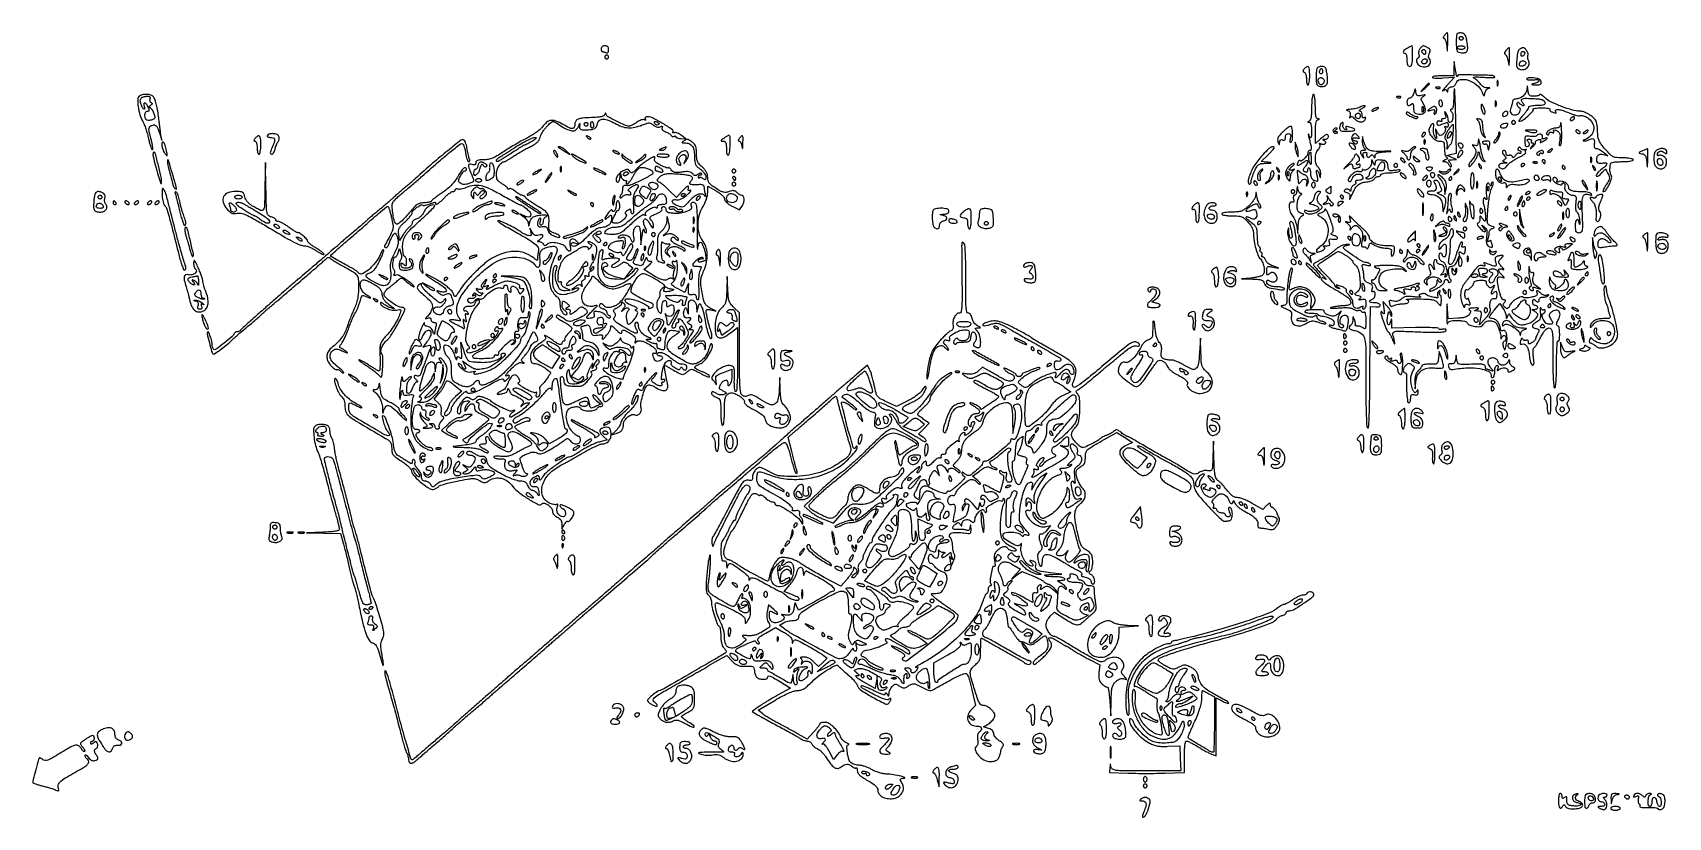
# Model space of a CAD drawing. Extents: x 50 to 925, y 21 to 441.
import ezdxf

# ---------------------------------------------------------------- set-up
doc = ezdxf.new("R2010")
doc.units = 0

msp = doc.modelspace()

# ---------------------------------------------------------------- linework, layer by layer
for points in [[(805, 439.5, 0.030015), (804.529879, 438.858875, 0.113814), (804.362401, 438.394372, 0.263715), (804.478573, 438.11674, 0.166208), (804.820057, 438, -0.276832), (805.25641, 437.738356, -0.040574), (805.684621, 436.751562, -0.036225), (806.043863, 435.378486, -0.023417), (806.267795, 433.75, 0.002203), (806.502955, 431.261851, 0.795152), (806.614224, 431.247462, 0.080672), (806.712751, 431.746706, 0.00087), (806.825293, 435.25, 0.006151), (806.865145, 437.454796, 0.010259), (806.837773, 439.310938, 0.004169), (806.770201, 440.859726, 0.399081), (806.622445, 441, 0.172217), (806.412416, 440.925448, 0.016008), (805.99011, 440.559375, 0.019119), (805.504355, 440.074554, 0.013852)], [(811.725285, 440.307186, 0.103867), (811.549409, 439.765955, 0.010602), (811.432963, 438.415236, 0.012879), (811.369185, 436.782311, 0.009934), (811.380925, 435, 0.014809), (811.528607, 432.368951, 0.108637), (811.901387, 431.172817, 0.17928), (812.66047, 430.536729, 0.056868), (814.122253, 430.195905, 0.094417), (816.046968, 430.33632, 0.220325), (817.13126, 431.240049, 0.126165), (817.493253, 433.10968, 0.025137), (817.116619, 436.519288, 0.024481), (816.696412, 438.498239, 0.079658), (816.154912, 439.720106, 0.118537), (815.396339, 440.439187, 0.095357), (814.330896, 440.807186, 0.037276), (813.476911, 440.86527, 0.045778), (812.68185, 440.787025, 0.052345), (812.052043, 440.596209, 0.164159)], [(815, 438, -0.099038), (814.923658, 437.618362, -0.097945), (814.70625, 437.29375, -0.097945), (814.381638, 437.076342, -0.099038), (814, 437, -0.099038), (813.618362, 437.076342, -0.097945), (813.29375, 437.29375, -0.097945), (813.076342, 437.618362, -0.099038), (813, 438, -0.099038), (813.076342, 438.381638, -0.097945), (813.29375, 438.70625, -0.097945), (813.618362, 438.923658, -0.099038), (814, 439, -0.099038), (814.381638, 438.923658, -0.097945), (814.70625, 438.70625, -0.097945), (814.923658, 438.381638, -0.099038)], [(354, 432.5, 0.026361), (354.030325, 431.925219, 0.041645), (354.12285, 431.440625, 0.050709), (354.256806, 431.098541, 0.281131), (354.418213, 431, -0.065182), (354.666328, 430.967516, -0.008575), (355.178225, 430.821697, -0.009838), (355.781926, 430.625425, -0.008099), (356.418213, 430.393011, 0.076984), (357.147008, 430.235583, 0.207384), (357.634337, 430.413414, 0.16083), (357.916765, 430.939105, 0.043546), (358, 431.893011, 0.064658), (357.878132, 432.831487, 0.12593), (357.512695, 433.486626, 0.130944), (356.889021, 433.869894, 0.072786), (356, 434, 0.072314), (355.230589, 433.888136, 0.08892), (354.583333, 433.5625, 0.10214), (354.153209, 433.075754, 0.130775)], [(356, 428, 0.099038), (356.076342, 427.618362, 0.097945), (356.29375, 427.29375, 0.097945), (356.618362, 427.076342, 0.099038), (357, 427, 0.099038), (357.381638, 427.076342, 0.097945), (357.70625, 427.29375, 0.097945), (357.923658, 427.618362, 0.099038), (358, 428, 0.099038), (357.923658, 428.381638, 0.097945), (357.70625, 428.70625, 0.097945), (357.381638, 428.923658, 0.099038), (357, 429, 0.099038), (356.618362, 428.923658, 0.097945), (356.29375, 428.70625, 0.097945), (356.076342, 428.381638, 0.099038)], [(785.25, 432.779505, 0.049998), (783.835525, 431.913674, 0.125396), (783.087822, 430.973988, 0.319432), (783.219434, 430.310262, 0.191456), (784, 430, -0.277684), (784.385692, 429.767902, -0.052312), (784.70625, 428.971875, -0.042582), (784.927458, 427.841111, -0.027026), (785, 426.5, 0.025511), (785.081893, 424.895967, 0.075863), (785.357143, 423.833333, 0.129352), (785.830552, 423.226074, 0.164293), (786.5, 423, 0.211442), (787.215544, 423.316753, 0.118311), (787.681818, 424.166667, 0.054498), (787.933383, 425.752068, 0.01212), (788, 428.5, 0.004263), (787.98206, 430.60434, 0.007235), (787.926563, 432.364494, 0.00217), (787.851276, 433.859116, 0.47706), (787.75, 433.93232, 0.040599), (787.577276, 433.870143, 0.001344), (786.9125, 433.565762, 0.002553), (786.130219, 433.200177, 0.001773)], [(792.010569, 432.512735, 0.064187), (791.580686, 431.833907, 0.05394), (791.30574, 431.027395, 0.056177), (791.217866, 430.220988, 0.090928), (791.34445, 429.54476, -0.066144), (791.490109, 428.934531, -0.071976), (791.464822, 428.32539, -0.080917), (791.278798, 427.810469, -0.127958), (790.956326, 427.473008, 0.280398), (790.103991, 425.79701, 0.201853), (791.087505, 423.882886, 0.132324), (793.617409, 422.708251, 0.164915), (796.163172, 423.106881, 0.12597), (797.101575, 423.951472, 0.115953), (797.555128, 425.169462, 0.113162), (797.423316, 426.486242, 0.115577), (796.730795, 427.602539, -0.170209), (796.54662, 427.985557, -0.059532), (796.551517, 428.605508, -0.050725), (796.722505, 429.341801, -0.040485), (797.047897, 430.089495, 0.054379), (797.430497, 431.039822, 0.151136), (797.412056, 431.751479, 0.142755), (796.991476, 432.353875, 0.04661), (796.078454, 432.958013, 0.014937), (794.439292, 433.773249, 0.136), (793.659252, 433.900183, 0.167959), (793.002608, 433.58957, 0.025861)], [(795, 430.440983, -0.066118), (794.926733, 429.889346, -0.138808), (794.70625, 429.521475, -0.191142), (794.379648, 429.392057, -0.139169), (794, 429.5, -0.06081), (793.617485, 429.806203, -0.051032), (793.29375, 430.2129, -0.053229), (793.073302, 430.653442, -0.089642), (793, 431.059017, -0.105429), (793.076556, 431.418051, -0.099231), (793.29375, 431.723586, -0.096318), (793.618268, 431.928382, -0.092995), (794, 432, -0.153634), (794.381379, 431.879982, -0.097988), (794.70625, 431.542039, -0.080552), (794.925455, 431.037096, -0.062283)], [(816, 433, -0.191087), (815.848523, 432.618118, -0.088204), (815.4125, 432.29375, -0.068025), (814.765418, 432.073693, -0.048028), (814, 432, -0.048028), (813.234582, 432.073693, -0.068025), (812.5875, 432.29375, -0.088204), (812.151477, 432.618118, -0.191087), (812, 433, -0.191087), (812.151477, 433.381882, -0.088204), (812.5875, 433.70625, -0.068025), (813.234582, 433.926307, -0.048028), (814, 434, -0.048028), (814.765418, 433.926307, -0.068025), (815.4125, 433.70625, -0.088204), (815.848523, 433.381882, -0.191087)], [(837.936747, 431.423785, 0.036818), (837.389835, 430.656279, 0.114379), (837.192567, 430.056486, 0.16953), (837.314088, 429.572269, 0.1093), (837.73295, 429.165046, -0.134947), (838.186877, 428.676761, -0.032569), (838.636655, 427.657456, -0.031085), (839.016142, 426.377818, -0.026518), (839.25861, 424.991262, 0.017798), (839.460397, 423.705661, 0.799769), (839.6177, 423.700891, 0.052804), (839.748449, 424.587581, 0.003267), (839.839963, 427.25, 0.006152), (839.874189, 429.454792, 0.010258), (839.842082, 431.310938, 0.004168), (839.77056, 432.859743, 0.398345), (839.622445, 433, 0.174729), (839.410766, 432.923698, 0.01498), (838.971529, 432.536987, 0.018371), (838.465337, 432.027559, 0.013189)], [(845.399894, 432.234687, 0.18936), (844.36838, 430.751557, 0.031541), (843.768457, 427.263955, 0.031388), (843.611045, 423.731568, 0.194181), (844.307556, 422.092444, 0.191721), (846.377257, 421.201354, 0.150331), (848.752527, 421.860565, 0.160284), (850.248379, 423.6961, 0.213214), (850.133145, 425.819446, -0.046255), (849.836823, 426.557247, -0.038564), (849.658682, 427.383401, -0.040162), (849.615323, 428.170864, -0.079775), (849.729668, 428.783622, 0.167357), (849.74312, 429.899136, 0.058811), (849.055815, 431.370231, 0.059242), (848.065625, 432.612644, 0.203737), (847.127555, 432.984687, 0.073716), (846.81263, 432.930122, 0.022713), (846.361188, 432.758058, 0.022177), (845.867141, 432.517018, 0.022642)], [(848, 430.059017, -0.089642), (847.926698, 429.653442, -0.053229), (847.70625, 429.2129, -0.051032), (847.382515, 428.806203, -0.06081), (847, 428.5, -0.139169), (846.620352, 428.392057, -0.191142), (846.29375, 428.521475, -0.138808), (846.073267, 428.889346, -0.066118), (846, 429.440983, -0.062283), (846.074545, 430.037096, -0.080552), (846.29375, 430.542039, -0.097988), (846.618621, 430.879982, -0.153634), (847, 431, -0.092995), (847.381732, 430.928382, -0.096318), (847.70625, 430.723586, -0.099231), (847.923444, 430.418051, -0.105429)], [(730.080707, 421.597246, 0.029989), (729.556527, 420.882479, 0.149195), (729.422123, 420.409014, 0.232335), (729.600624, 420.062921, 0.07924), (730.116055, 419.794648, -0.185477), (730.571118, 419.420187, -0.054184), (730.936518, 418.573022, -0.04639), (731.171316, 417.450721, -0.035502), (731.224676, 416.197402, 0.027612), (731.2575, 414.972197, 0.043918), (731.434574, 413.939237, 0.055071), (731.713455, 413.215034, 0.280309), (732.066883, 413, 0.329645), (732.43145, 413.269658, 0.028154), (732.725897, 414.46875, 0.028574), (732.932665, 416.083358, 0.01756), (733, 418, 0.019134), (732.874994, 421.265334, 0.152467), (732.323285, 422.650125, 0.384213), (731.420284, 422.791605, 0.075101)], [(736.785359, 421.75, 0.054964), (736.623136, 421.0263, 0.010701), (736.503689, 419.692187, 0.011252), (736.432415, 418.123056, 0.010199), (736.42837, 416.5, 0.020098), (736.549442, 414.418378, 0.088916), (736.882172, 413.242054, 0.150456), (737.501659, 412.579332, 0.098633), (738.5, 412.244272, 0.079871), (740.741255, 412.316532, 0.205685), (742.053397, 413.20911, 0.14311), (742.593596, 415.063576, 0.033858), (742.370572, 418.313032, 0.015058), (741.937324, 420.893719, 0.08963), (741.438669, 422.159705, 0.166635), (740.6787, 422.782544, 0.089316), (739.471065, 423, 0.051705), (738.57594, 422.907187, 0.057306), (737.75109, 422.632812, 0.065177), (737.114643, 422.228649, 0.136976)], [(739.604167, 419.270833, -0.198339), (738.941134, 418.995338, -0.274516), (738.399603, 419.315272, -0.160291), (738.239822, 420.176395, -0.105175), (738.582949, 421.134215, -0.024362), (739.012891, 421.759582, -0.233206), (739.294341, 421.899578, -0.286646), (739.536207, 421.749629, -0.033951), (739.787251, 421.138246, -0.052621), (739.903448, 420.610215, -0.052345), (739.907167, 420.068604, -0.057227), (739.805016, 419.594136, -0.115259)], [(795.770833, 425.8125, -0.113253), (795.122932, 424.749304, -0.165501), (794.153639, 424.257027, -0.244413), (793.346973, 424.540134, -0.190724), (793, 425.416667, -0.099038), (793.120875, 426.020927, -0.097945), (793.465104, 426.534896, -0.097945), (793.979073, 426.879125, -0.099038), (794.583333, 427, -0.077096), (795.158616, 426.910766, -0.119977), (795.585286, 426.651172, -0.144529), (795.795817, 426.264262, -0.134046)], [(810.150194, 421.75), (810, 418), (804.559017, 418, 0.013576), (802.438924, 417.942424, 0.019618), (800.572534, 417.767345, 0.015745), (799.077739, 417.519589, 0.208307), (798.628541, 417.207983, 0.533815), (798.760623, 416.917757, 0.022544), (800.098351, 416.759218, 0.021871), (801.982489, 416.704284, 0.011564), (804.319524, 416.792468), (810.5, 417.168969), (806.5, 412.88186, 0.005547), (805.064825, 411.309047, 0.017879), (804.160497, 410.219621, 0.14032), (804.0355, 409.905076, 0.653592), (804.152754, 409.839114, -0.025932), (805.03127, 410.431798, -0.141807), (805.579175, 410.577504, -0.222419), (805.982179, 410.378071, -0.073124), (806.323807, 409.791738, 0.038431), (806.552012, 409.329277, 0.449589), (806.727205, 409.295484, 0.202836), (806.86345, 409.535621, 0.01769), (806.921053, 410.25, -0.097415), (807.090316, 410.943773, -0.102611), (807.5081, 411.507224, -0.09879), (808.130333, 411.872911, -0.083792), (808.883369, 412, 0.097502), (809.645137, 412.149974, 0.076311), (810.368896, 412.584907, 0.073995), (810.948101, 413.232588, 0.081717), (811.289749, 414, -0.300127), (813.459482, 415.949054, -0.115867), (817.686032, 415.601778, -0.088458), (822.235944, 413.179924, -0.126817), (824.998253, 409.568159, 0.00528), (825.818878, 407.686161, 0.170225), (826.157898, 407.328725, 0.478863), (826.429814, 407.449691, 0.018169), (826.710346, 408.688507, -0.064712), (826.993905, 409.556938, -0.058194), (827.497772, 410.358645, -0.061629), (828.134941, 410.976895, -0.100661), (828.811493, 411.300859, 0.018108), (829.332801, 411.451977, 0.725329), (829.332591, 411.532492, 0.097196), (829.044664, 411.567021, 0.006518), (828.214348, 411.494209, -0.075514), (827.185082, 411.545959, -0.064533), (826.156709, 411.898046, -0.062574), (825.223292, 412.514589, -0.062848), (824.472964, 413.342062, 0.033667), (823.767517, 414.217429, 0.022068), (822.847216, 415.129741, 0.022213), (821.86741, 415.942521, 0.039189), (820.982722, 416.509247, -0.182127), (820.583365, 416.965412, -0.47949), (820.773819, 417.286462, -0.045707), (822.265385, 417.360822, -0.00491), (825.724106, 417.183032, 0.007136), (828.287916, 417.062685, 0.013469), (830.358194, 417.050887, 0.010571), (831.905811, 417.116513, 0.634622), (831.98464, 417.316017, 0.19733), (830.226284, 418.114919, 0.005304), (821.562472, 418.341963, 0.003996), (812.738898, 418.409035, 0.375908), (811.849806, 417.629992, -0.750745), (811.730114, 417.611817, -0.046665), (811.538221, 418.15381, -0.01663), (811.279513, 419.345586, -0.006567), (811, 421), (810.300387, 425.5)], [(848.504365, 424.992937, -0.153283), (848.614372, 424.560991, -0.123144), (848.472022, 424.100609, -0.097937), (848.088046, 423.680239, -0.067341), (847.520254, 423.369399, -0.067736), (846.275512, 423.076451, -0.188422), (845.426445, 423.317483, -0.261672), (845.136385, 423.985128, -0.113371), (845.458881, 424.933469, -0.098738), (846.156314, 425.681493, -0.152164), (846.98905, 425.958873, -0.155876), (847.817295, 425.71195, -0.104938)], [(740.553851, 415.912868, -0.114292), (740.723638, 415.410595, -0.077767), (740.689232, 414.805944, -0.071784), (740.462104, 414.193973, -0.071796), (740.071227, 413.671227, -0.05468), (739.466633, 413.186157, -0.178702), (738.973481, 413.079383, -0.171369), (738.515686, 413.317652, -0.049513), (738.024342, 413.960613, -0.081552), (737.570544, 415.061995, -0.135495), (737.611692, 416.058622, -0.171551), (738.13025, 416.740174, -0.146177), (739, 417, -0.100929), (739.386686, 416.921141, -0.052079), (739.820255, 416.680655, -0.048757), (740.231435, 416.328718, -0.053016)], [(794.404988, 411.75), (792.5, 409.5), (794.75, 411.404988, 0.008332), (795.612165, 412.159969, 0.012381), (796.339062, 412.851732, 0.007508), (796.918017, 413.44834, 0.191119), (797, 413.654988, 0.372044), (796.789444, 413.898791, 0.197337), (796.373826, 413.795506, 0.048385), (795.598996, 413.102181, 0.010402)], [(800.8125, 411.316886, 0.051402), (801.359369, 411.160852, 0.05415), (801.916927, 411.123424, 0.060344), (802.402231, 411.202593, 0.126455), (802.729167, 411.395833, 0.296942), (802.77538, 411.614691, 0.208169), (802.592839, 411.799335, 0.077125), (802.112848, 411.910055, 0.028489), (801.416667, 411.921053, 0.018894), (800.670344, 411.862007, 0.168741), (800.37858, 411.720685, 0.470617), (800.395823, 411.538436, 0.054073)], [(833.157895, 414, 0.017491), (833.189089, 413.10856, 0.078554), (833.306058, 412.601562, 0.447206), (833.474999, 412.540618, 0.174857), (833.662281, 412.75, 0.057986), (833.818615, 413.320008, 0.037979), (833.87034, 414, 0.037979), (833.818615, 414.679992, 0.057986), (833.662281, 415.25, 0.174857), (833.474999, 415.459382, 0.447206), (833.306058, 415.398438, 0.078554), (833.189089, 414.89144, 0.017491)], [(849.160037, 410.785184, -0.115998), (848.584233, 408.854539, -0.085444), (847.156533, 407.129211, -0.082153), (845.172862, 405.926341, -0.094144), (843, 405.500727, 0.097025), (842.420018, 405.38368, 0.091039), (841.912233, 405.055219, 0.09106), (841.554334, 404.567881, 0.097131), (841.403347, 403.996094, -0.031904), (841.313707, 403.301255, -0.01609), (841.117135, 402.439482, -0.015911), (840.856, 401.558807, -0.022752), (840.564734, 400.797887, 0.089374), (840.210166, 399.302415, 0.155151), (840.527076, 398.07829, 0.158986), (841.484066, 397.281525, 0.095024), (842.952028, 397, 0.161263), (844.308904, 397.449313, 0.107139), (845.396339, 398.694716, 0.146812), (845.681797, 400.015962, 0.301215), (845.057229, 400.814257, -0.120809), (844.65284, 401.069032, -0.068958), (844.310561, 401.538042, -0.062408), (844.078827, 402.138911, -0.060934), (844, 402.783333, -0.030603), (844.047754, 403.562831, -0.285992), (844.25, 403.813194, -0.259042), (844.582864, 403.755116, -0.026435), (845.2, 403.2, 0.037128), (845.732988, 402.740791, 0.034415), (846.34125, 402.3525, 0.036245), (846.931909, 402.083832, 0.08884), (847.4, 402, 0.186338), (847.673409, 402.105558, 0.255088), (847.758333, 402.35, 0.116259), (847.59711, 402.734944, 0.039343), (847.2, 403.2, -0.091), (846.229806, 404.606331, -0.398626), (846.532795, 405.473216, -0.118528), (848.218075, 405.885555, -0.01292), (852.239957, 405.797717, -0.010879), (855.491625, 405.571581, -0.052749), (857.30344, 405.210735, -0.108789), (858.318128, 404.631491, -0.163205), (858.813281, 403.75, -0.134022), (858.74413, 402.867701, -0.211754), (858.228564, 402.32744, -0.085565), (857.044741, 402.061812, -0.012503), (854.573324, 402, 0.019881), (852.820389, 401.930271, 0.032132), (851.343414, 401.716471, 0.034191), (850.264221, 401.4104, 0.316496), (850, 401.034796, -0.137979), (849.843317, 400.477826, -0.01392), (849.085065, 399.311068, -0.016614), (848.07821, 397.951258, -0.012489), (846.885328, 396.522177, 0.008859), (845.439889, 394.815863, 0.069271), (844.899965, 393.92882, 0.456064), (845.051519, 393.612917, 0.15306), (845.635328, 393.633974, 0.074697), (847.699385, 394.732084, 0.028586), (850.204098, 396.821326, 0.02109), (852.386838, 399.044318, 0.333517), (852.476737, 400.03764, -0.496335), (852.586494, 400.322435, -0.030303), (853.618935, 400.554326, -0.02624), (855.122831, 400.717204, -0.013855), (857, 400.769231, -0.014776), (858.875143, 400.713804, -0.028192), (860.372308, 400.540156, -0.03456), (861.381702, 400.292144, -0.487486), (861.493449, 399.9894, 0.194469), (861.434506, 399.644852, 0.113992), (861.616026, 399.260989, 0.082036), (862.019685, 398.893615, 0.052112), (862.587531, 398.604785, 0.011641), (864.035144, 398.087613, 0.13166), (864.63758, 398.052613, 0.441013), (864.802437, 398.329957, 0.064882), (864.5, 399, -0.456295), (864.723807, 399.716954, -0.136534), (866.018459, 399.900289, -0.050332), (868.552946, 399.303393, -0.023582), (871.686934, 398.055165, 0.02372), (873.425671, 397.363204, 0.025205), (875.187563, 396.854804, 0.02587), (876.737932, 396.574615, 0.096004), (877.724445, 396.638192, -0.108163), (878.625526, 396.674515, -0.042955), (879.828208, 396.353214, -0.039935), (881.112879, 395.769097, -0.040008), (882.287511, 394.988484, -0.123214), (884.503095, 392.128355, -0.154715), (884.85902, 388.811546, -0.147259), (883.22989, 385.775636, -0.108806), (880, 383.709435, 0.013058), (879.331715, 383.443703, 0.224115), (879.179451, 383.271934, 0.451623), (879.263249, 383.139477, 0.024601), (879.815741, 383.078947, 0.062068), (880.455176, 383.119957, 0.024537), (881.313172, 383.327276, 0.02383), (882.228622, 383.644734, 0.027493), (883.065741, 384.035184, -0.110432), (884.250293, 384.364835, -0.291435), (884.983045, 383.949454, -0.131441), (885.274672, 382.68426, -0.023577), (885.074646, 380.25, 0.116508), (885.123818, 379.773531, 0.11521), (885.380967, 379.367188, 0.106718), (885.810652, 379.095071, 0.088205), (886.345379, 379, -0.089005), (887.055124, 378.87265, -0.027858), (888.049753, 378.439426, -0.02685), (889.127615, 377.822035, -0.026706), (890.135129, 377.091663), (892.491826, 375.183325), (889.887267, 375.681218, 0.040679), (888.657977, 375.813967, 0.09406), (887.745048, 375.665411, 0.120334), (887.089584, 375.228064, 0.094398), (886.63811, 374.499313, 0.086547), (886.325119, 372.904086, 0.193814), (886.754705, 371.768995, 0.18094), (887.882507, 371.198791, 0.074886), (889.617217, 371.267158, -0.060207), (891.41639, 371.3908, -0.466199), (891.86058, 370.802421, -0.154216), (891.173496, 369.634726, -0.017219), (888.780496, 367.625315, 0.026167), (887.60466, 366.601548, 0.043473), (886.743361, 365.609986, 0.056137), (886.273614, 364.782203, 0.306903), (886.366576, 364.302837, 0.255293), (886.817468, 364.171332, 0.077314), (887.505078, 364.438384, 0.056196), (888.309695, 365.033766, 0.035076), (889.111084, 365.891663, -0.012884), (889.870926, 366.781071, -0.022999), (890.546542, 367.465723, -0.021298), (891.091301, 367.927802, -0.455671), (891.275004, 367.891663, -0.012929), (892.923728, 364.841689, -0.111448), (893.300778, 363.350982, -0.13443), (892.958917, 361.963033, -0.021872), (891.489166, 359.579173, 0.016031), (890.61984, 358.205346, 0.031423), (890.0347, 357.051382, 0.043452), (889.763998, 356.233451, 0.484153), (889.948577, 356, 0.245215), (891.404408, 356.759662, 0.037803), (893.116236, 359.659008, 0.03883), (894.382531, 362.828004, 0.19143), (894.239705, 364.709786, -0.034425), (893.917226, 365.505098, -0.026042), (893.671026, 366.41475, -0.026601), (893.52946, 367.297263, -0.053857), (893.530685, 368, -0.000811), (893.60483, 368.665385, -0.000542), (893.691737, 369.426562, -0.000546), (893.777566, 370.164055, -0.001076), (893.847686, 370.75, -0.261823), (894.257564, 371.308159, -0.056258), (895.44288, 371.69157, -0.036964), (897.310259, 371.929163, -0.013166), (900, 372, 0.015416), (902.316313, 372.071434, 0.025878), (904.25, 372.291667, 0.024068), (905.696775, 372.604992, 0.339565), (906, 373, 0.330697), (905.709766, 373.390833, 0.027677), (904.40934, 373.70625, 0.028288), (902.660729, 373.927845, 0.017375), (900.584987, 374, -0.020506), (897.231937, 374.137576, -0.093368), (895.357077, 374.652851, -0.084016), (893.702615, 375.839108, -0.014832), (891.084987, 378.64079, -0.017271), (888.900907, 381.301961, -0.057403), (887.742987, 383.242323, -0.070285), (887.18088, 385.175185, -0.035683), (887, 387.706531, 0.020621), (886.92428, 389.541759, 0.019579), (886.697542, 391.396801, 0.019967), (886.367426, 393.01943, 0.062773), (885.970356, 394.055391, 0.099668), (884.632984, 395.675537, 0.03901), (882.235582, 397.330017, 0.039089), (879.592083, 398.600266, 0.092715), (877.454897, 399, -0.071556), (873.528129, 399.56486, -0.019868), (867.618206, 401.559282, -0.019284), (861.919541, 403.993963, -0.083118), (858.905464, 406.092412, 0.016019), (857.789396, 407.115584, 0.0343), (856.85348, 407.81444, 0.06088), (856.218195, 408.122265, 0.514397), (856, 407.966296, -0.256918), (855.795665, 407.59488, -0.061826), (855.137362, 407.28385, -0.048309), (854.188363, 407.070293, -0.031211), (853.063358, 407, -0.038303), (851.439513, 407.124581, -0.155897), (850.564016, 407.561012, -0.140669), (850.053567, 408.45347, -0.029152), (849.723396, 410.25, 0.001168), (849.466936, 412.277817, 0.172404), (849.361444, 412.485705, 0.635125), (849.264976, 412.448074, 0.002071)], [(849, 416.261166, 0.332779), (849.230604, 415.953053, 0.041511), (850.101562, 415.773947, 0.03568), (851.31242, 415.71516, 0.021391), (852.75, 415.809595, -0.037242), (855.052052, 415.887716, -0.437295), (855.571996, 415.277625, -0.280878), (854.923923, 414.453415, -0.030203), (852.5, 413.713066, 0.048783), (851.895374, 413.503575, 0.643344), (851.896006, 413.327738, 0.088674), (852.449687, 413.188155, 0.008794), (853.823324, 413.116001, 0.020521), (855.534763, 413.126518, 0.113667), (856.415054, 413.373507, 0.217286), (856.803089, 413.891459, 0.100926), (856.815008, 414.75, 0.128769), (856.432549, 415.55524, 0.101082), (855.672037, 416.157477, 0.068885), (854.469112, 416.570503, 0.027614), (852.741683, 416.810365, 0.021539), (851.307375, 416.867319, 0.035604), (850.099119, 416.777064, 0.041062), (849.229341, 416.575415, 0.3261)], [(107.119876, 407.095249, 0.251866), (106.189576, 405.442717, 0.037224), (106.40813, 401.483546, 0.039883), (107.338568, 397.102789, 0.059015), (108.891182, 393.5, -0.038101), (109.648971, 391.925738, -0.013194), (110.504936, 389.551917, -0.013021), (111.313876, 386.876748, -0.014767), (111.945873, 384.272484, 0.0121), (112.504327, 381.916518, 0.021413), (113.094001, 380.008651, 0.018453), (113.651183, 378.611556, 0.45499), (114.003766, 378.502328, 0.278475), (114.225479, 378.934474, 0.016275), (114.068845, 380.46926, 0.020834), (113.729534, 382.378163, 0.013473), (113.18613, 384.556018, -0.00824), (112.361647, 387.719079, -0.054997), (112.153247, 389.330363, -0.125443), (112.386646, 390.323415, -0.132434), (113.064236, 391.059918, -0.096374), (114.566356, 391.645208, -0.213092), (115.736163, 391.358303, -0.123988), (116.731639, 390.085304, -0.025941), (117.750399, 387.41985), (119.0199, 383.5), (118.430724, 387.5, -0.002237), (118.18086, 389.250661, -0.001612), (117.917091, 391.20625, -0.001628), (117.678293, 393.067684, -0.003528), (117.509539, 394.5, 0.012752), (117.012079, 398.142692, 0.015024), (116.350374, 401.559886, 0.015801), (115.607356, 404.43476, 0.051714), (114.865741, 406.25, 0.170029), (113.649572, 407.366662, 0.074447), (111.50457, 407.931111, 0.069623), (109.105027, 407.858311, 0.099133)], [(112.663166, 405.564608, 0.082155), (112.543046, 404.979448, 0.090516), (112.624841, 404.407372, 0.098237), (112.893028, 403.937231, 0.117578), (113.306177, 403.640739, -0.086156), (113.763471, 403.353863, -0.264347), (113.874943, 403.01946, -0.159252), (113.648567, 402.615665, -0.032119), (113, 402.091444, 0.030721), (112.489548, 401.681211, 0.105695), (112.243411, 401.337743, 0.307597), (112.284308, 401.119975, 0.195817), (112.530762, 401.015313, -0.192474), (113.000724, 400.819297, -0.042068), (113.584239, 400.142147, -0.038033), (114.169829, 399.189475, -0.028556), (114.669614, 398.064337, -0.019229), (115.191321, 396.502958, -0.097112), (115.273899, 395.591958, -0.176056), (114.985584, 394.997767, -0.101368), (114.307064, 394.564337, -0.045724), (112.345334, 394.010788, -0.152672), (111.032682, 394.16822, -0.202517), (110.265722, 394.99348, -0.087515), (110, 396.5, -0.048118), (110.097166, 397.507326, -0.080162), (110.390591, 398.30545, -0.106963), (110.843231, 398.815941, -0.159399), (111.405915, 399, 0.097767), (112.045329, 399.126233, 0.274362), (112.309264, 399.47674, 0.121218), (112.2217, 400.139393, 0.017076), (111.672304, 401.414637, 0.056156), (110.767641, 402.87987, 0.223382), (109.848098, 403.342263, 0.43404), (109.364882, 402.85201, 0.081573), (109.650663, 401.467975, -0.036096), (109.821238, 400.905101, -0.067267), (109.86293, 400.431218, -0.110398), (109.777295, 400.117508, -0.277945), (109.582238, 400, -0.231392), (109.279546, 400.148006, -0.027096), (108.838208, 400.78344, -0.028039), (108.370913, 401.645337, -0.019359), (107.936495, 402.667031, -0.074776), (107.522791, 404.570201, -0.18578), (107.94064, 405.90865, -0.166612), (109.196327, 406.714628, -0.058115), (111.356989, 406.984687, -0.057926), (112.123272, 406.902011, -0.152146), (112.596354, 406.627881, -0.186233), (112.774265, 406.176426, -0.093661)], [(734, 401.083333, -0.011894), (733.926784, 398.005958, -0.029834), (733.686588, 395.774413, -0.038846), (733.307476, 394.25505, -0.219708), (732.75, 393.662281, 0.009076), (732.090194, 393.382013, 0.295955), (732, 393.242982, 0.382689), (732.096611, 393.135242, 0.011437), (732.75, 393.078947, -0.248821), (733.289025, 392.747866, -0.073291), (733.666285, 391.819344, -0.045989), (733.886957, 390.336117, -0.017646), (733.929715, 388.25, -0.006168), (733.862506, 385.773523, -0.079134), (733.68121, 384.867098, -0.562828), (733.372375, 384.807648, -0.073166), (732.909189, 385.5, 0.00264), (732.341921, 386.677863, 0.571941), (732.239661, 386.685817, 0.212811), (732.204283, 386.501851, 0.001661), (732.560208, 385, -0.000161), (732.829362, 383.879286, -0.000102), (733.142251, 382.573438, -0.000103), (733.448903, 381.291303, -0.00019), (733.697311, 380.25, -0.041314), (733.834014, 379.35288, -0.08048), (733.767688, 378.633797, -0.125028), (733.51542, 378.173509, -0.208097), (733.116577, 378, 0.119704), (732.690703, 377.89656, 0.100684), (732.327995, 377.604903, 0.092046), (732.084409, 377.168701, 0.081609), (732, 376.654988, -0.154648), (731.582647, 375.33789, -0.04576), (730.195131, 373.707803, -0.046318), (728.652418, 372.456225, -0.357796), (727.792387, 372.540946, 0.2473), (727.536735, 372.620176, 0.134744), (727.233317, 372.472777, 0.079884), (726.921191, 372.095577, 0.041383), (726.654923, 371.543128, 0.054667), (726.362085, 370.429705, 0.465814), (726.661538, 370.09095, 0.129954), (727.496467, 370.334124, 0.009543), (729.535183, 371.61501, -0.035046), (731.258638, 372.578985, -0.4248), (731.896575, 372.336318, -0.237072), (731.838393, 371.393714, -0.020957), (730.514371, 369.32398, 0.015608), (729.703889, 368.086382, 0.138013), (729.528742, 367.463939, 0.247997), (729.758867, 367.028507, 0.05807), (730.514371, 366.632859, 0.080384), (731.139676, 366.502203, 0.168468), (731.610033, 366.641663, 0.163734), (731.901685, 367.046613, 0.075035), (732, 367.698051, -0.141478), (732.255659, 368.583494, -0.555527), (732.708643, 368.580985, -0.088559), (733.252611, 367.196795, -0.045068), (733.454261, 365.331953, 0.057362), (733.610152, 364.159952, 0.081146), (734.027806, 363.195781, 0.086395), (734.706212, 362.457372, 0.074886), (735.627174, 361.947208, 0.033901), (736.871249, 361.577854, 0.348739), (737.322104, 361.795796, 0.1606), (737.413581, 362.490436, 0.008571), (736.95491, 364.699925, -0.01568), (736.70322, 366.005343, -0.042212), (736.632709, 366.947073, -0.139314), (736.751381, 367.349913, -0.489418), (736.980671, 367.372264, -0.059906), (737.331174, 366.899541, -0.022883), (737.704781, 366.168728, -0.022269), (738.042139, 365.329686, -0.025434), (738.286934, 364.5, 0.008863), (738.550825, 363.482554, 0.582425), (738.693289, 363.44701, 0.176852), (738.81019, 363.715666, 0.004055), (738.883999, 365.127555, 0.052402), (738.817429, 366.224935, 0.044518), (738.5253, 367.348952, 0.046624), (738.066455, 368.3327, 0.087337), (737.5, 369, -0.158356), (736.39494, 370.747154, -0.064246), (736.049397, 373.575981, -0.063427), (736.437417, 376.466267, -0.132076), (737.563758, 378.420901, 0.056751), (738.108304, 379.105397, 0.064559), (738.457171, 379.866695, 0.074426), (738.567485, 380.585989, 0.140201), (738.409249, 381.146838, -0.028338), (738.157567, 381.610937, -0.312524), (738.190598, 381.808621, -0.319538), (738.385404, 381.844242, -0.028974), (738.845492, 381.595492, 0.076507), (739.369328, 381.373487, 0.058841), (739.985975, 381.292494, 0.059413), (740.597706, 381.357358, 0.082499), (741.106763, 381.565983, 0.079241), (741.524505, 381.9263, 0.218762), (741.625764, 382.291912, 0.167837), (741.417879, 382.678736, 0.045108), (740.856763, 383.109687, -0.02023), (740.205875, 383.560005, -0.350217), (740.145823, 383.793849, -0.276177), (740.36908, 383.949724, -0.015461), (741.25, 383.984687, 0.087683), (741.918202, 384.108814, 0.093778), (742.485937, 384.453463, 0.099135), (742.865815, 384.963074, 0.11119), (743, 385.559017, 0.215195), (742.657872, 386.317131, 0.282203), (741.926002, 386.444908, 0.075945), (740.550465, 385.641076, 0.013125), (738.25, 383.67692), (736, 381.651372), (736, 387.742353, -0.014381), (736.076389, 390.397743, -0.032458), (736.322008, 392.394193, -0.041699), (736.705724, 393.777134, -0.211382), (737.25, 394.337719, 0.009076), (737.909806, 394.617987, 0.295955), (738, 394.757018, 0.382689), (737.903389, 394.864758, 0.011437), (737.25, 394.921053, -0.280547), (736.682171, 395.318008, -0.056534), (736.301113, 396.546772, -0.035501), (736.067954, 398.5341, -0.011454), (736, 401.5, 0.013867), (735.929639, 404.036573, 0.024301), (735.711538, 406.125, 0.022017), (735.400526, 407.685898, 0.345347), (735, 408, 0.349628), (734.595347, 407.677639, 0.020463), (734.286145, 406.020833, 0.023114), (734.069578, 403.803574, 0.012787)], [(779.8125, 406.316886, 0.051402), (780.359369, 406.160852, 0.05415), (780.916927, 406.123424, 0.060344), (781.402231, 406.202593, 0.126455), (781.729167, 406.395833, 0.296942), (781.77538, 406.614691, 0.208169), (781.592839, 406.799335, 0.077125), (781.112848, 406.910055, 0.028489), (780.416667, 406.921053, 0.018894), (779.670344, 406.862007, 0.168741), (779.37858, 406.720685, 0.470617), (779.395823, 406.538436, 0.054073)], [(788.705017, 408.75, -0.047206), (788.311092, 407.697917, -0.056923), (787.745159, 406.807813, -0.066878), (787.102359, 406.200298, -0.157182), (786.480948, 406, 0.13402), (785.916199, 405.845856, 0.100465), (785.435028, 405.4125, 0.087292), (785.111247, 404.764266, 0.072399), (785, 404, 0.06506), (785.169509, 402.702796, 0.235112), (785.704103, 402.095369, 0.233163), (786.514984, 402.15295, 0.06418), (787.557102, 402.957102, -0.231163), (787.947594, 403.091315, -0.262707), (788.262348, 402.858385, -0.084559), (788.455989, 402.103747, -0.021195), (788.507102, 400.829203, 0.032244), (788.61191, 399.145347, 0.141619), (789.003005, 398.240558, 0.15386), (789.796272, 397.725236, 0.040222), (791.305301, 397.434425, 0.102281), (793.465519, 397.637809, 0.221553), (794.676254, 398.729603, 0.171047), (794.79399, 400.622075, 0.061161), (793.728405, 403.150507, -0.01367), (792.805862, 404.864852, -0.122286), (792.618228, 405.692328, -0.204071), (792.895673, 406.308639, -0.049532), (793.806789, 406.995829, 0.013627), (794.63185, 407.529887, 0.587561), (794.616243, 407.696544, 0.155552), (794.26402, 407.734143, 0.004872), (792.83109, 407.425682, -0.031508), (791.385271, 407.194166, -0.155412), (790.588586, 407.366116, -0.180803), (790.10595, 407.948364, -0.045746), (789.805159, 409.161944, 0.00442), (789.556432, 410.699587, 0.470741), (789.394464, 410.792679, 0.239047), (789.213815, 410.596111, 0.002503)], [(810, 405.666667, -0.01495), (809.92899, 403.292222, -0.033951), (809.70048, 401.512126, -0.044563), (809.352955, 400.324233, -0.308546), (808.877555, 400, 0.108783), (808.451796, 399.90626, 0.30775), (808.303009, 399.658195, 0.135573), (808.448009, 399.22976, 0.024224), (808.960174, 398.547988, -0.143674), (809.573383, 397.126745, -0.076416), (809.514257, 395.195226, -0.085819), (808.910484, 393.563288, -0.26742), (807.932612, 393, -0.180348), (807.575433, 393.133164, -0.090407), (807.269457, 393.514063, -0.0708), (807.05947, 394.080408, -0.051281), (806.984687, 394.75, 0.047993), (806.902833, 395.529219, 0.029066), (806.665378, 396.426562, 0.028947), (806.322633, 397.298106, 0.044592), (805.919181, 398, 0.011991), (805.375733, 398.737895, 0.538239), (805.216446, 398.725844, 0.192299), (805.180214, 398.443841, 0.005506), (805.501881, 397.25, -0.034573), (805.72783, 396.163743, -0.138826), (805.634144, 395.498571, -0.204538), (805.237744, 395.128194, -0.087211), (804.508371, 395, 0.061974), (803.929844, 394.928016, 0.131855), (803.53919, 394.709615, 0.191609), (803.394778, 394.386405, 0.149893), (803.492921, 394.011454, -0.1144), (803.606889, 393.674071, -0.32948), (803.487528, 393.474315, -0.155351), (803.131719, 393.443138, -0.036408), (802.551938, 393.618443, 0.07036), (801.889173, 393.770774, 0.164395), (801.401116, 393.651108, 0.17325), (801.101909, 393.266683, 0.07974), (801, 392.63174, 0.085149), (801.128248, 391.884119, 0.254986), (801.501203, 391.549217, 0.130207), (802.207006, 391.567994, 0.019444), (803.5651, 392.024751, -0.006972), (805.787373, 392.834375, -0.126614), (806.533696, 392.896872, -0.314518), (806.899126, 392.536962, -0.045923), (807, 391.440983, -0.068269), (806.920525, 390.861625, -0.168066), (806.679285, 390.513263, -0.20018), (806.307968, 390.42359, -0.099174), (805.845492, 390.595492, 0.028921), (805.379003, 390.847766, 0.337512), (805.188958, 390.806645, 0.297903), (805.162486, 390.600362, 0.025541), (805.431581, 390.110704, -0.198762), (805.611291, 389.005301, -0.082771), (805.016605, 387.58455, -0.080878), (803.974502, 386.403506, -0.173307), (802.845331, 386, -0.175051), (802.429687, 386.150118, -0.04526), (801.917067, 386.660937, -0.040436), (801.402036, 387.388697, -0.03176), (800.962847, 388.25, 0.009644), (800.438935, 389.400439, 0.672364), (800.283482, 389.391147, 0.118219), (800.243639, 388.958712, 0.00299), (800.538566, 387, -0.004923), (800.824987, 385.046505, -0.120613), (800.768349, 384.505608, -0.595135), (800.541948, 384.470759, -0.023451), (799.943254, 385.340331, -0.067008), (799.534413, 386.250329, -0.033866), (799.258658, 387.479266, -0.032899), (799.142373, 388.808688, -0.041825), (799.218814, 390.037518, 0.035605), (799.354973, 391.860556, 0.413375), (798.898872, 392.321059, 0.252898), (798.14417, 391.919309, 0.023708), (797.027391, 390.05118, 0.196802), (796.814373, 387.985505, 0.09542), (798.052606, 385.584513, 0.088645), (800.202974, 383.669524, 0.138561), (802.57258, 383, -0.058249), (803.903678, 382.844402, -0.19907), (804.596014, 382.344118, -0.121844), (804.92421, 381.318027, -0.01677), (805, 379.059017, 0.027803), (805.086944, 377.496654, 0.034242), (805.347689, 376.060814, 0.03658), (805.72622, 374.923228, 0.156988), (806.183624, 374.386514, -0.098689), (806.583496, 374.01376, -0.279563), (806.61222, 373.648772, -0.152316), (806.257148, 373.281844, -0.031576), (805.433624, 372.897783, 0.007261), (804.413123, 372.48096, 0.210731), (804.224462, 372.27971, 0.484575), (804.318866, 372.130704, 0.015215), (805.143011, 372.070285, -0.087635), (805.818245, 371.921008, -0.063441), (806.488605, 371.537977, -0.06237), (807.052906, 370.990354, -0.077507), (807.41655, 370.356872, 0.044331), (807.702893, 369.771604, 0.085347), (808.04368, 369.378233, 0.141566), (808.379208, 369.23425, 0.231374), (808.666039, 369.332706, 0.19876), (808.810519, 369.681223, 0.073468), (808.731604, 370.217572, 0.058231), (808.458755, 370.846909, 0.041851), (808.020056, 371.475834, -0.031503), (807.409265, 372.314008, -0.302741), (807.418157, 372.73372, -0.21864), (807.839477, 372.981241, -0.01849), (809.127555, 373.063386), (811.5, 373.126773), (809, 374.198648), (806.5, 375.270524), (809, 375.930625), (811.5, 376.590727), (811.15091, 393.545363, 0.002164), (810.988184, 400.075125, 0.003476), (810.786598, 405.641971, 0.000715), (810.568719, 410.526381, 0.182001), (810.40091, 410.916667, 0.635258), (810.241809, 410.862665, 0.00887), (810.117767, 409.546354, 0.012407), (810.028517, 407.811583, 0.006647)], [(802, 403.559017, 0.061875), (802.074167, 402.961978, 0.051278), (802.29375, 402.359775, 0.053305), (802.617164, 401.842344, 0.08825), (803, 401.5, 0.202618), (803.378123, 401.441401, 0.181468), (803.70625, 401.66835, 0.104212), (803.928459, 402.195401, 0.047867), (804, 402.940983, 0.0466), (803.926392, 403.729059, 0.066561), (803.70625, 404.395164, 0.086673), (803.381985, 404.844577, 0.195654), (803, 405, 0.142666), (802.61866, 404.888931, 0.09965), (802.29375, 404.576711, 0.08433), (802.074854, 404.109818, 0.067639)], [(824.782095, 402.420969, 0.132157), (824.636372, 401.901263, 0.035314), (824.688355, 401.03616, 0.033234), (824.890302, 400.02465, 0.028971), (825.231484, 399, 0.027597), (825.6434, 398.112478, 0.073774), (826.05713, 397.553294, 0.199653), (826.393751, 397.413981, 0.310533), (826.642632, 397.585682, 0.140166), (826.762146, 398.969018, 0.043774), (826.181278, 400.990357, 0.063801), (825.395221, 402.447354, 0.540876)], [(832.157895, 403, 0.017491), (832.189089, 402.10856, 0.078554), (832.306058, 401.601562, 0.447206), (832.474999, 401.540618, 0.174857), (832.662281, 401.75, 0.057986), (832.818615, 402.320008, 0.037979), (832.87034, 403, 0.037979), (832.818615, 403.679992, 0.057986), (832.662281, 404.25, 0.174857), (832.474999, 404.459382, 0.447206), (832.306058, 404.398438, 0.078554), (832.189089, 403.89144, 0.017491)], [(355.87605, 397.128149, -0.208237), (355.306146, 396.494338, -0.051331), (353.949379, 396.036784, -0.034992), (351.871275, 395.716896, -0.012603), (348.883347, 395.544682, 0.012654), (344.157212, 395.271795, 0.071669), (341.705021, 394.707772, 0.158928), (340.466796, 393.697446, 0.143775), (340, 392.10765, -0.094241), (339.671459, 390.380051, -0.299477), (338.755369, 389.735695, -0.121766), (337.024655, 390.106946, -0.015197), (333.597306, 391.908883, 0.03489), (329.772136, 393.731602, 0.126073), (327.11581, 394.062958, 0.148937), (324.884231, 393.059904, 0.055649), (322.53992, 390.500122, -0.062752), (321.356736, 389.244353, -0.018077), (319.234512, 387.618733, -0.017881), (316.687362, 385.943527, -0.01816), (314.03992, 384.463767, 0.0094), (311.101137, 382.888072, 0.005592), (307.658601, 380.907173, 0.005595), (304.269949, 378.855025, 0.009618), (301.5, 377.060172, -0.015295), (298.314932, 375.047293, -0.039052), (295.863711, 373.848225, -0.049923), (293.644455, 373.216982, -0.044181), (291.25, 373.003183, 0.017819), (289.173491, 372.927599, 0.070608), (287.928387, 372.658309, 0.138545), (287.254234, 372.167479, 0.168092), (287, 371.432612, -0.088639), (286.879337, 370.757313, -0.197727), (286.532245, 370.380261, -0.144755), (285.92767, 370.289619, -0.042184), (285, 370.5, 0.091466), (283.660226, 370.668222, 0.367994), (283.108913, 370.141335, 0.113894), (283.279881, 368.769544, 0.011245), (284.5, 365.654243, -0.006605), (285.733293, 362.589364, -0.150156), (285.800145, 361.653015, -0.237554), (285.286751, 361.0351, -0.018978), (283.25, 360.237816, -0.035311), (281.963089, 359.889165, -0.05151), (280.794016, 359.782429, -0.059393), (279.76653, 359.917311, -0.078669), (278.901223, 360.289487, -0.061849), (278.090387, 360.954276, -0.180613), (277.811146, 361.609015, -0.110833), (277.968195, 362.497236, -0.016744), (278.724465, 364.149496, -0.024254), (279.336794, 365.241019, -0.032376), (280.001001, 366.162664, -0.033834), (280.626722, 366.825187, -0.188775), (281.073242, 367, 0.116147), (281.426743, 367.083239, 0.100491), (281.727765, 367.318229, 0.093171), (281.929824, 367.66962, 0.084211), (282, 368.083333, 0.360765), (281.477761, 368.712925, 0.233166), (280.513595, 368.443717, 0.060688), (278.929726, 366.634727, 0.021636), (277.118385, 363.710957, -0.035381), (275.629914, 361.449536, -0.029363), (273.748073, 359.267055, -0.02791), (271.518227, 357.211621, -0.024842), (268.987766, 355.330561, 0.0071), (266.861158, 353.863874, 0.010051), (265.014115, 352.494203, 0.006543), (263.515164, 351.303581, 0.126794), (263.166667, 350.82981, -0.213134), (262.833516, 350.507512, -0.032783), (261.927604, 350.243757, -0.031756), (260.749579, 350.060551, -0.022702), (259.416667, 350, 0.041357), (257.938667, 349.877539, 0.044479), (256.537898, 349.51354, 0.048434), (255.351053, 348.954902, 0.083074), (254.518375, 348.25, -0.004705), (249.534314, 342.474238, -0.029743), (246.80104, 339.715863, -0.076893), (245.113811, 338.617624, -0.370017), (244.098255, 338.915442, -0.087978), (243.233208, 340.954406, -0.021443), (242.566355, 344.560516, -0.020081), (242.203599, 348.182524, -0.114558), (242.525688, 350.076385, -0.091482), (243.040074, 350.863158, -0.010002), (244.568629, 352.403688, -0.011969), (246.485259, 354.172669, -0.009398), (248.643215, 356, 0.003474), (251.061369, 357.998955, 0.002412), (253.766943, 360.289651, 0.002433), (256.343289, 362.514153, 0.005016), (258.332289, 364.283919, -0.005499), (266.376768, 371.427806, -0.010029), (273.12151, 377.052776, -0.004406), (278.775163, 381.497505, -0.312356), (279.908702, 381.556425, -0.155212), (280.326789, 381.069277, -0.021939), (280.795021, 379.815499, -0.023275), (281.227328, 378.235067, -0.017906), (281.555766, 376.476692, 0.020399), (281.88504, 374.761272, 0.031408), (282.321711, 373.315028, 0.032335), (282.795283, 372.256491, 0.278232), (283.220533, 372, 0.214349), (283.540185, 372.143634, 0.141716), (283.716091, 372.512842, 0.089244), (283.707643, 373.077838, 0.0476), (283.508455, 373.75, -0.031227), (283.200405, 374.677116, -0.009546), (282.850169, 376.112867, -0.009515), (282.518548, 377.739236, -0.010268), (282.258215, 379.336356, 0.030021), (281.951194, 380.84266, 0.036953), (281.479822, 382.196853, 0.040244), (280.926318, 383.236356, 0.16001), (280.37329, 383.686997, 0.263937), (279.026347, 383.483844, 0.003296), (271.96905, 377.865119, 0.008734), (263.884003, 371.104023, 0.005723), (254.795725, 363.046233, -0.005306), (253.872492, 362.226306, -0.001376), (252.368439, 360.926081, -0.001399), (250.645658, 359.453395, -0.001427), (248.925861, 358, 0.00318), (247.135567, 356.476233, 0.002445), (245.199642, 354.790594, 0.002472), (243.404782, 353.196483, 0.00588), (242.090413, 351.989255, -0.009019), (240.727297, 350.752938, -0.003258), (238.747743, 349.044198, -0.00323), (236.555083, 347.200616, -0.003836), (234.460277, 345.489255, 0.003086), (232.487741, 343.882717, 0.003768), (230.663331, 342.35475, 0.003163), (229.147809, 341.04931, 0.026558), (228.5, 340.42053, -0.025405), (227.814108, 339.751712, -0.001976), (225.884375, 338.065874, -0.002695), (223.562443, 336.075345, -0.002056), (221, 333.92053, 0.001043), (218.473076, 331.804302, 0.001535), (216.2625, 329.933527, 0.000706), (214.385419, 328.330486, 0.029013), (214, 327.959561, -0.028231), (213.588197, 327.562003, -0.000163), (209.534375, 324.070391, -0.000693), (204.902485, 320.094671, -0.000441), (199.5, 315.478749, 0.000261), (190.788389, 308.040912, 0.000864), (185.066387, 303.133266, 0.001224), (181.108771, 299.710117, 0.004411), (178.610638, 297.499644, -0.00299), (177.85344, 296.825792, -0.000166), (175.47625, 294.736997, -0.000256), (172.645324, 292.253746, -0.000187), (169.5, 289.499644, 0.003027), (166.410101, 286.762922, 0.004553), (163.752083, 284.335833, 0.001922), (161.509499, 282.234194, 0.099265), (161.166667, 281.75, -0.123391), (160.941944, 281.462689, -0.05973), (160.539583, 281.220312, -0.053877), (160.034727, 281.055692, -0.051935), (159.5, 281, 0.059737), (158.965321, 280.935891, 0.059571), (158.460417, 280.747187, 0.065251), (158.05936, 280.468677, 0.116517), (157.833333, 280.139359, -0.122913), (156.598393, 278.387833, -0.011219), (152.450829, 274.967197, -0.007115), (148.040987, 271.594079, -0.307233), (146.924736, 271.546516, -0.115049), (146.569906, 271.899411, -0.049485), (146.271641, 272.501191, -0.045422), (146.068467, 273.233947, -0.044955), (146, 273.993917, 0.061198), (145.758423, 275.960246, 0.026105), (144.982148, 278.499511, 0.0205), (144.060094, 280.743435, 0.522303), (143.508852, 280.842186, 0.259469), (143.283545, 280.051689, 0.003814), (144.465552, 275.17325, 0.005909), (145.701526, 270.473359, 0.129828), (146.409557, 269.25711, 0.355121), (147.189669, 269.17652, 0.010201), (150.143251, 271.196828, 0.018386), (153.335387, 273.659403, 0.019142), (156.293826, 276.318369, -0.011628), (157.538801, 277.471599, -0.002864), (159.637831, 279.305833, -0.00293), (162.066955, 281.379369, -0.002928), (164.520911, 283.424894, 0.002865), (166.966103, 285.462596, 0.002932), (169.368928, 287.512663, 0.002842), (171.434285, 289.31643, 0.012273), (172.628632, 290.424894, -0.007265), (173.614882, 291.358786, -0.00418), (174.828567, 292.45646, -0.004175), (176.066353, 293.538888, -0.006959), (177.128632, 294.426885, 0.005289), (179.504677, 296.399661, 0.000737), (184.375311, 300.54381, 0.00069), (190.988546, 306.203271, 0.000288), (199.897286, 313.857407, 0.001589), (202.066097, 315.73498, 0.001839), (204.119363, 317.537293, 0.00164), (205.847484, 319.075618, 0.010859), (206.691149, 319.865292, -0.04392), (207.50359, 320.530775, -0.153367), (208.144397, 320.724894, -0.137266), (208.824468, 320.527091, -0.032569), (209.793863, 319.833579, 0.02744), (210.740933, 319.141256, 0.007344), (212.320697, 318.147111, 0.00742), (214.152051, 317.068776, 0.007602), (216, 316.05416, -0.010082), (221.397173, 313.055914, -0.103819), (223.279463, 311.357364, -0.136574), (224.082249, 309.213545, -0.021798), (224.277749, 304.695504, -0.020766), (224.139, 301.383753, -0.030722), (223.719613, 298.508143, -0.031681), (222.963672, 295.772317, -0.02417), (221.807318, 292.887703, 0.008017), (220.762612, 290.507205, 0.00568), (219.663736, 287.804408, 0.005735), (218.672823, 285.198163, 0.012073), (217.976021, 283.148579, -0.046063), (216.775497, 280.274109, -0.041118), (215.029514, 277.54941, -0.036892), (212.672303, 274.893146, -0.025033), (209.633664, 272.221747, 0.097584), (207.998928, 270.300996, 0.115638), (207.340993, 268.015738, 0.108926), (207.753127, 265.569739, 0.07906), (209.181374, 263.196296, 0.027707), (210.178439, 262.136491, 0.037149), (211.198662, 261.300915, 0.040792), (212.106282, 260.768608, 0.195079), (212.693658, 260.731219, -0.094981), (213.171745, 260.794869, -0.077224), (213.67795, 260.68635, -0.076073), (214.134214, 260.426819, -0.087268), (214.467376, 260.052786, 0.068096), (214.799473, 259.650046, 0.052428), (215.256716, 259.309256, 0.053432), (215.763152, 259.077624, 0.080727), (216.240802, 259, 0.595416), (216.367311, 259.233394, 0.045863), (215.805357, 259.944112, 0.026528), (214.709948, 260.979125, 0.012184), (213.181785, 262.214, -0.045686), (210.487889, 264.706521, -0.111179), (209.170792, 267.053192, -0.161411), (209.234654, 269.177005, -0.13276), (210.548032, 271.039863, -0.08099), (211.515796, 271.608318, -0.111792), (212.509218, 271.755218, -0.070763), (213.78925, 271.472816, -0.017107), (215.798032, 270.640879, 0.004059), (217.664363, 269.81025, 0.07551), (218.285884, 269.644988, 0.718432), (218.356194, 269.796703, 0.023295), (217.60819, 270.442508, 0.013834), (216.802591, 271.039758, 0.012904), (215.946568, 271.606099, 0.013002), (215.160345, 272.069591, 0.042103), (214.60819, 272.317837, -0.192851), (214.261827, 272.621244, -0.17583), (214.203679, 273.094381, -0.091128), (214.490397, 273.758472, -0.030453), (215.133379, 274.603901, 0.056344), (215.90669, 275.737816, 0.012386), (216.957498, 277.852396, 0.012738), (218.055651, 280.372488, 0.011937), (219.049464, 283, -0.007924), (220.00857, 285.598584, -0.009277), (221.002783, 288.03125, -0.008371), (221.913305, 290.05237, -0.054763), (222.493562, 291, 0.052792), (223.020483, 291.852979, 0.01413), (223.671055, 293.311281, 0.014157), (224.32025, 295.020191, 0.014189), (224.871156, 296.761807, -0.012594), (225.623647, 299.167372, -0.109058), (226.202747, 300.121274, -0.244324), (226.91656, 300.364709, -0.085408), (227.977938, 300.011807, 0.0177), (228.761585, 299.627446, 0.018969), (229.552783, 299.308979, 0.018895), (230.249792, 299.08805, 0.07972), (230.684259, 299.040038, 0.586726), (230.755489, 299.183608, 0.074942), (230.456296, 299.504604, 0.030725), (229.759155, 299.991334, 0.012734), (228.762707, 300.565317, -0.093703), (226.81072, 302.156775, -0.087074), (225.513527, 304.390025, -0.101067), (225.170745, 306.641884, -0.185849), (225.91264, 308.31264, -0.163775), (226.734199, 308.720428, -0.096728), (227.838654, 308.657635, -0.052617), (229.408897, 308.075917, -0.013717), (231.789424, 306.81424, -0.019404), (234.22836, 305.306831, -0.065082), (235.6347, 304.067449, -0.090508), (236.421096, 302.749317, -0.064061), (236.813909, 301.067441, 0.061509), (237.173492, 299.491714, 0.067021), (237.899978, 298.099887, 0.056791), (239.078982, 296.778106, 0.029511), (240.813909, 295.403706, -0.004559), (242.777119, 294.001923, -0.094633), (243.2697, 293.476234, -0.649042), (243.134788, 293.273518, -0.026971), (242, 293.529362, -0.031656), (240.915079, 293.911879, -0.020883), (239.720313, 294.480229, -0.021034), (238.600303, 295.133217, -0.037691), (237.75, 295.773268, 0.028819), (237.077382, 296.298501, 0.069215), (236.514062, 296.582625, 0.161132), (236.157157, 296.585984, 0.32604), (236, 296.370595, 0.243622), (236.73388, 294.953806, 0.050255), (239.260468, 293.525568, 0.050592), (242.225273, 292.566114, 0.114949), (244.566072, 292.605939, -0.016353), (246.150541, 292.948962, -0.231041), (246.69423, 292.796373, -0.269264), (246.859, 292.294148, -0.021451), (246.496585, 290.886168, -0.042542), (245.327609, 287.958239, -0.022968), (243.428072, 284.568835, -0.022242), (241.096406, 281.169567, -0.026387), (238.592956, 278.188054, 0.030504), (236.795905, 276.011722, 0.093049), (235.976849, 274.288414, 0.063893), (235.682635, 272.046748, 0.009288), (235.754928, 267.438054, -0.009511), (235.798386, 264.586398, -0.015845), (235.713211, 262.186186, -0.009684), (235.546569, 260.265074, -0.385155), (235.254928, 260.004281, -0.122073), (234.775077, 260.126099, -0.006643), (233.399885, 260.88604, -0.010017), (231.778825, 261.8537, -0.007123), (230, 263, 0.009692), (228.203515, 264.144663, 0.012961), (226.528125, 265.108379, 0.010163), (225.106398, 265.840889, 0.118081), (224.5, 265.976718, 0.672706), (224.423039, 265.779311, 0.024631), (225.2625, 265.059326, 0.018026), (226.649685, 264.061377, 0.008593), (228.5, 262.874349, -0.01345), (230.532925, 261.542126, -0.013153), (232.50678, 260.092924, -0.013154), (234.170646, 258.731047, -0.047288), (235.118827, 257.74152, 0.055806), (236.068473, 256.783585, 0.483152), (236.575485, 256.89798, 0.090044), (236.879269, 257.99937, 0.003716), (237.216509, 262.09817, 0.014391), (237.331635, 264.605706, 0.021181), (237.275951, 266.809921, 0.017752), (237.094081, 268.567455, 0.216392), (236.74067, 269.125154, -0.268576), (236.161691, 270.275559, -0.075493), (236.595663, 272.319649, -0.062249), (237.797756, 274.604958, -0.064017), (239.515746, 276.5, 0.059017), (240.66956, 277.747522, 0.012524), (242.352302, 280.189063, 0.012942), (244.169525, 283.136338, 0.011976), (245.8814, 286.25, 0.004224), (248.23834, 290.886662, 0.050886), (248.943253, 292.758537, 0.242989), (248.753362, 293.614677, 0.222515), (247.930396, 294, -0.11976), (245.347455, 294.627668, -0.03577), (241.862374, 296.75614, -0.032946), (238.78814, 299.271041, -0.207731), (238, 301.086201, -0.109873), (238.183735, 301.912226, -0.046191), (238.762359, 302.899655, -0.042746), (239.602334, 303.881241, -0.043028), (240.595265, 304.703315, 0.009727), (241.734255, 305.52506, 0.006396), (243.014088, 306.512688, 0.006436), (244.235459, 307.506236, 0.012324), (245.185143, 308.339878, -0.021737), (246.472504, 309.427732, -0.172299), (247.2022, 309.667026, -0.160153), (247.947004, 309.40191, -0.01812), (249.339878, 308.238644, 0.021944), (250.98645, 306.884734, 0.018625), (252.83592, 305.600233, 0.048386), (253.870984, 305.070415, 0.785806), (254, 305.253, 0.047205), (251.743864, 307.395413, 0.02779), (248.69243, 309.526495, 0.022031), (245.696791, 311.202221, 0.211151), (244.269859, 311.273313, -0.027567), (243.570446, 311.048278, -0.221646), (243.246569, 311.107238, -0.340475), (243.169351, 311.358501, -0.04889), (243.422045, 311.873866, 0.094384), (243.634069, 312.428121, 0.069861), (243.658832, 313.085392, 0.068025), (243.499799, 313.741859, 0.079523), (243.174748, 314.293805, -0.161394), (242.626171, 315.704336, -0.043357), (242.7133, 318.138798, -0.042474), (243.188227, 320.396543, -0.330992), (243.999946, 321, 0.205698), (244.342095, 321.146978, 0.044991), (244.74878, 321.660937, 0.039836), (245.146074, 322.388441, 0.029085), (245.472399, 323.25), (246.178061, 325.5), (246.937637, 323, -0.038262), (247.165606, 321.973229, -0.041973), (247.22481, 320.955313, -0.046138), (247.122079, 320.08883, -0.130448), (246.848607, 319.55, 0.086169), (246.522199, 319.026084, 0.032474), (246.249278, 318.203438, 0.030993), (246.062556, 317.25024, 0.03288), (246, 316.3, 0.061529), (246.149413, 315.09043, 0.184366), (246.618806, 314.419466, 0.126424), (247.550608, 314.085443, 0.023176), (249.393011, 314, 0.034405), (250.838564, 314.099587, 0.056009), (252.029206, 314.402932, 0.071188), (252.893824, 314.879217, 0.140603), (253.361626, 315.5, 0.095492), (253.616486, 316.933067, 0.081542), (253.345759, 318.445481, 0.095943), (252.671559, 319.593124, 0.215324), (251.770566, 320, 0.19698), (251.472662, 319.8779, 0.235372), (251.375244, 319.593957, 0.106004), (251.539861, 319.133054, 0.03463), (251.963645, 318.543805, -0.111496), (252.649007, 317.19674, -0.220264), (252.432912, 316.042217, -0.171351), (251.317549, 315.258087, -0.068444), (249.440983, 315, -0.04843), (248.390172, 315.10202, -0.09858), (247.626127, 315.416167, -0.128611), (247.166318, 315.931665, -0.118689), (247, 316.622445, -0.035496), (247.057736, 317.434686, -0.304492), (247.28931, 317.691858, -0.217533), (247.689039, 317.618371, -0.020633), (248.5, 317, 0.035618), (249.315425, 316.415991, 0.326457), (249.724882, 316.449142, 0.201082), (249.954917, 316.91107, 0.016293), (250, 318.294222, 0.038051), (249.924009, 319.291331, 0.047918), (249.69694, 320.188489, 0.055719), (249.364724, 320.867582, 0.172364), (248.968308, 321.177231, -0.230009), (248.561412, 321.57488, -0.030199), (248.212615, 322.768254, -0.030099), (247.954909, 324.327477, -0.02089), (247.844496, 326.110561, -0.055969), (248.139013, 329.311495, -0.074187), (249.14541, 332.054256, -0.060867), (251.084082, 334.762016, -0.025479), (254.288487, 337.912429, 0.003882), (259.122952, 342.271377, 0.010471), (262.466988, 345.465203, 0.005903), (264.881849, 347.927747, 0.407907), (264.876136, 348.457198, 0.252065), (263.700169, 348.810114, 0.087081), (261.995344, 348.137057, 0.071555), (260.293476, 346.724979, 0.07982), (259.132877, 344.938061, -0.051924), (258.449468, 343.745774, -0.046138), (257.510416, 342.66738, -0.048392), (256.452026, 341.836695, -0.080882), (255.415194, 341.389359, 0.046571), (254.491154, 341.063553, 0.057105), (253.709463, 340.588436, 0.067586), (253.175925, 340.044343, 0.161543), (253, 339.514037, -0.099215), (252.882956, 338.929995, -0.041533), (252.51177, 338.214546, -0.038966), (251.973892, 337.491362, -0.040812), (251.337941, 336.872445, 0.035594), (250.580231, 336.150252, 0.014818), (249.660263, 335.076901, 0.014573), (248.739096, 333.864721, 0.018274), (247.960654, 332.68722), (246.245427, 329.874439), (245.771295, 333.104908, -0.051649), (245.69219, 334.964077, -0.100829), (246.074376, 336.391202, -0.073384), (247.080848, 337.833871, -0.017925), (249.148581, 339.876543, 0.016511), (250.623453, 341.325324, 0.021517), (251.868646, 342.749994, 0.019781), (252.788107, 343.996093, 0.150148), (253, 344.685802, -0.203837), (253.533276, 345.939548, -0.038109), (255.501987, 347.565344, -0.037158), (257.630719, 348.840853, -0.323345), (258.658224, 348.675109, 0.22354), (259.081614, 348.522692, 0.027448), (260.08071, 348.672855, 0.028223), (261.314426, 349.001707, 0.019715), (262.664064, 349.504104, -0.01671), (263.93487, 349.985868, -0.041721), (264.897305, 350.227062, -0.112949), (265.389575, 350.196114, -0.494403), (265.478031, 349.964453, 0.294798), (265.491039, 349.306913, 0.390366), (266.042874, 349.175774, 0.051908), (267.825802, 350.434566, 0.020637), (270, 352.5, -0.017728), (271.394393, 353.840151, -0.022412), (272.778837, 354.971875, -0.021262), (273.994599, 355.79999, -0.139761), (274.696167, 356, 0.072647), (275.194397, 356.072774, 0.087437), (275.616999, 356.284531, 0.100492), (275.899514, 356.59924, 0.133594), (276, 356.968615, -0.156718), (276.105246, 357.296151, -0.152077), (276.382717, 357.505837, -0.112929), (276.804416, 357.556856, -0.065569), (277.302866, 357.437274, 0.111494), (278.026042, 357.332162, 0.026768), (279.23561, 357.491848, 0.026179), (280.637589, 357.830674, 0.023321), (282.052866, 358.325123, -0.063668), (286.056626, 359.371277, -0.086059), (289.787517, 359.209701, -0.059254), (294.204293, 357.680315, -0.016258), (300.732653, 354.246407, 0.003056), (304.32648, 352.233196, 0.004634), (307.478623, 350.530568, 0.001856), (310.194732, 349.108689, 0.108352), (310.732653, 348.964037, -0.11935), (311.17319, 348.835253, -0.013365), (312.070659, 348.286596, -0.015627), (313.116121, 347.561032, -0.01208), (314.210014, 346.708356, -0.069528), (316.018737, 344.749997, -0.240913), (316.24235, 343.091857, -0.337881), (315.096173, 342.340338, -0.093558), (312.877174, 342.92564), (310.5, 344.057771), (312.75, 342.406913, -0.051903), (313.619681, 341.618048, -0.04266), (314.373817, 340.615887, -0.044361), (314.910185, 339.563038, -0.081925), (315.118315, 338.628028, 0.018619), (315.201813, 337.730602, 0.638836), (315.356501, 337.682104, 0.126428), (315.552493, 338.053013, 0.005837), (315.870459, 339.455684, -0.050813), (316.377066, 341.022186, -0.116328), (317.119489, 342.007077, -0.095305), (318.325398, 342.670902, -0.027086), (320.403079, 343.221417, -0.03378), (322.866394, 343.561821, -0.077617), (324.726473, 343.403074, -0.49093), (324.956096, 342.886117, -0.185341), (324.25, 342.279762, 0.118634), (323.771802, 341.967016, 0.067324), (323.367188, 341.401451, 0.061209), (323.093168, 340.682815, 0.06058), (323, 339.916667, -0.05373), (322.920975, 339.183406, -0.073484), (322.686455, 338.563021, -0.093222), (322.339913, 338.14657, -0.174453), (321.932612, 338, -0.210954), (321.559794, 338.164621, -0.139999), (321.348628, 338.58978, -0.084065), (321.338451, 339.265537, -0.038683), (321.539746, 340.125229, 0.021768), (321.790883, 341.055035, 0.128686), (321.773041, 341.554692, 0.359143), (321.537651, 341.712143, 0.113869), (321.107134, 341.566212, 0.107874), (320.68264, 341.155835, 0.050948), (320.325221, 340.478555, 0.047168), (320.08205, 339.662216, 0.04885), (320, 338.824406, 0.056773), (320.11559, 337.809695, 0.193255), (320.488789, 337.274197, 0.158282), (321.186943, 337.083695, 0.035341), (322.429766, 337.231325, -0.046027), (323.65959, 337.350862, -0.136374), (324.470273, 337.129836, -0.144191), (325.023821, 336.532225, -0.053758), (325.423738, 335.447829, 0.087741), (325.860943, 334.47127, 0.057403), (326.667687, 333.533922, 0.052947), (327.747057, 332.730842, 0.049652), (328.993972, 332.151946, 0.024598), (331.426897, 331.435877, 0.500958), (331.935138, 331.856863, 0.27519), (331.397676, 332.665001, 0.021477), (328.915523, 333.725785, -0.033751), (327.246093, 334.488189, -0.127309), (326.411105, 335.264704, -0.126789), (326.05583, 336.350664, -0.033357), (326.060891, 338.195022, 0.027438), (326.114732, 341.889774, 0.124169), (325.50858, 343.940744, 0.10703), (323.95592, 345.615164, 0.017841), (320.25, 348.012483, -0.009414), (317.989657, 349.421222, -0.011853), (315.954154, 350.813385, -0.010048), (314.310556, 352.046508, -0.08704), (313.70031, 352.723771, 0.063082), (313.300862, 353.211966, 0.051222), (312.76489, 353.625108, 0.052971), (312.180614, 353.906265, 0.085875), (311.638871, 354, -0.105106), (311.007771, 354.134147, -0.028957), (310.101069, 354.602486, -0.027908), (309.111107, 355.266011, -0.025941), (308.175616, 356.051016, 0.034947), (307.260365, 356.791384, 0.046494), (306.330854, 357.320349, 0.054663), (305.518443, 357.585284, 0.192214), (304.987054, 357.491999, -0.060504), (304.608448, 357.317118, -0.12808), (304.28809, 357.298812, -0.189569), (304.07746, 357.434529, -0.155204), (303.993677, 357.690983, 0.194062), (303.824412, 358.101394, 0.024772), (303.109819, 358.762751, 0.026045), (302.140727, 359.492017, 0.018927), (300.993677, 360.20349, -0.038447), (299.480302, 361.225991, -0.092391), (298.596243, 362.243181, -0.093323), (298.142985, 363.503939, -0.039775), (298, 365.298502, -0.079808), (298.360616, 367.543379, -0.062496), (299.420509, 369.775085, -0.068142), (300.845226, 371.451917, -0.184666), (302.278609, 372, 0.128318), (302.681953, 372.105246, 0.005368), (303.980444, 372.850817, 0.008974), (305.507223, 373.786692, 0.006227), (307.199868, 374.896399, -0.011103), (309.183079, 376.169129, -0.006548), (311.604445, 377.604989, -0.006549), (314.061697, 378.976442, -0.011139), (316.155689, 380.049845, 0.022919), (318.368449, 381.250757, 0.053234), (319.870061, 382.390952, 0.070963), (320.822125, 383.584542, 0.08375), (321.336559, 384.932793, -0.064528), (321.75498, 386.169387, -0.025028), (322.631536, 387.754285, -0.024277), (323.76477, 389.397351, -0.027606), (325.007504, 390.850436, -0.012093), (326.979794, 392.816769, -0.111313), (328.010643, 393.431873, -0.188201), (328.963331, 393.378681, -0.048037), (330.326634, 392.591165, 0.021843), (333.808225, 390.329267, 0.046928), (336.703132, 388.971066, 0.066481), (338.960292, 388.484949, 0.195454), (340.446484, 388.955586, 0.045535), (341.026334, 389.533505, 0.030405), (341.582932, 390.28851, 0.03062), (342.036773, 391.093708, 0.051382), (342.302318, 391.822621, -0.017617), (342.453801, 392.345648, -0.717855), (342.534922, 392.346332, -0.102038), (342.57148, 392.068089, -0.006589), (342.501024, 391.25, 0.061468), (342.529749, 390.03783, 0.213453), (342.941021, 389.392029, 0.129372), (343.863349, 389.080412, 0.018188), (345.888672, 389.015313, 0.029362), (348.695379, 389.192222, 0.096944), (350.449493, 389.76368, 0.13593), (351.525464, 390.824751, 0.084295), (352.144533, 392.5, -0.189661), (353.148262, 394.098657, -0.15836), (355.063099, 394.735684, -0.094289), (357.860746, 394.223786, -0.040296), (361.299651, 392.564544, 0.046082), (364.978933, 390.841428, 0.070613), (368.42048, 390.126216, 0.069107), (371.978864, 390.390328, 0.042157), (376.015322, 391.622807, -0.012106), (378.469665, 392.536552, -0.084271), (379.728755, 392.744968, -0.134705), (380.714828, 392.470044, -0.049005), (381.890941, 391.598697, 0.054971), (382.76411, 390.967747, 0.064863), (383.707751, 390.583875, 0.070359), (384.649752, 390.473801, 0.085771), (385.519427, 390.645828, -0.022142), (386.328298, 390.915794, -0.174961), (386.716239, 390.889154, -0.379567), (386.823807, 390.654783, -0.06467), (386.603871, 390.168066, 0.176681), (386.490703, 389.620552, 0.136776), (386.739655, 389.059763, 0.088631), (387.369843, 388.524275, 0.041077), (388.342686, 388.059811, -0.026199), (389.334428, 387.622023, -0.025973), (390.277912, 387.081786, -0.026887), (391.050533, 386.523503, -0.084636), (391.471959, 386.045371, 0.085041), (391.796903, 385.677301, 0.093511), (392.215942, 385.45304, 0.10041), (392.662832, 385.40605, 0.115051), (393.069098, 385.542705, -0.064591), (393.425636, 385.703884, -0.136167), (393.726755, 385.711382, -0.191233), (393.924491, 385.569116, -0.143049), (394.000706, 385.309017, 0.259935), (394.180818, 384.986631, 0.052404), (394.794761, 384.691589, 0.04315), (395.667884, 384.462099, 0.028207), (396.702878, 384.3432), (399.404344, 384.1864), (396.952172, 386.075458, 0.034693), (395.917742, 386.763653, 0.03914), (394.837881, 387.271307, 0.042763), (393.866376, 387.54619, 0.135126), (393.198062, 387.493713, -0.043531), (392.731682, 387.369656, -0.161323), (392.434571, 387.413624, -0.305354), (392.332812, 387.595005, -0.11858), (392.427195, 387.882198, 0.404248), (392.159756, 389.108328, 0.010652), (387.009699, 392.383354, 0.016095), (381.780847, 395.328261, 0.120766), (379.040256, 396, 0.038989), (378.157786, 395.931083, 0.130309), (377.630896, 395.69892, 0.231383), (377.455196, 395.327487, 0.135993), (377.595492, 394.845492, -0.028977), (377.844153, 394.385561, -0.31911), (377.808665, 394.19064, -0.312868), (377.611182, 394.157456, -0.02841), (377.147684, 394.408726, 0.173125), (376.505001, 394.546195, 0.047026), (375.476338, 394.309557, 0.04172), (374.283307, 393.800243, 0.032987), (373.088805, 393.063235, -0.018524), (371.887852, 392.273431, -0.020751), (370.675479, 391.606075, -0.020565), (369.605007, 391.127297, -0.095148), (368.942121, 391, -0.105145), (366.689365, 391.47903, -0.013503), (362.208185, 393.621875, -0.010281), (357.762837, 396.013627, -0.185814), (356.754008, 397.237976, 0.026368), (356.522821, 397.82621, 0.328076), (356.325501, 397.936473, 0.266891), (356.125309, 397.785524, 0.02034)], [(759.5, 401, -0.034248), (758.521572, 400.656767, -0.015688), (757.20625, 400.338306, -0.015452), (755.794992, 400.088392, -0.020591), (754.5, 399.954284, 0.011407), (753.301392, 399.852363, 0.097026), (752.788135, 399.692981, 0.590561), (752.786391, 399.506608, 0.064876), (753.291574, 399.302668, -0.079298), (754.07288, 398.960873, -0.139443), (754.53588, 398.436213, -0.120714), (754.691996, 397.687931, -0.051578), (754.550805, 396.668669, 0.008992), (754.37458, 395.890581, 0.056577), (754.337361, 395.485875, 0.676707), (754.417203, 395.455855, 0.076292), (754.571731, 395.6875, -0.17505), (754.952045, 396.069953, -0.189587), (755.474377, 396.104942, -0.093493), (756.183731, 395.722668, -0.026173), (757.123984, 394.876016, 0.07706), (758.789156, 393.657877, 0.120602), (760.505909, 393.241904, 0.156246), (761.919465, 393.698307, 0.15806), (762.796866, 394.889196, 0.047251), (762.920098, 395.422672, 0.228987), (762.82571, 395.709777, 0.282217), (762.564624, 395.777231, 0.064158), (762.129732, 395.580179, -0.139262), (761.667158, 395.44875, -0.223094), (761.302394, 395.61999, -0.130992), (761.070522, 396.122414, -0.042997), (761, 396.940983, 0.058625), (760.907044, 397.731064, 0.076107), (760.632812, 398.405573, 0.093353), (760.226961, 398.864371, 0.159341), (759.75, 399.035435, -0.322855), (759.541714, 399.194738, -0.255293), (759.601562, 399.480268, -0.065528), (760.119016, 399.946531, -0.020809), (761, 400.5, 0.023546), (762.533738, 401.4753, 0.615296), (762.478362, 401.852247, 0.169499), (761.616558, 401.840132, 0.014)], [(760, 396.5, -0.06085), (759.929934, 395.926402, -0.079459), (759.723586, 395.440625, -0.097386), (759.417907, 395.1154, -0.156819), (759.059017, 395, -0.139398), (758.230079, 395.235684, -0.123736), (757.603969, 395.880661, -0.139481), (757.401415, 396.683432, -0.191124), (757.693853, 397.36052, -0.094876), (758.508765, 397.913511, -0.1934), (759.269246, 397.932483, -0.202875), (759.806289, 397.424643, -0.103624)], [(767, 400, 0.027796), (766.485814, 399.625641, 0.102785), (766.234375, 399.315379, 0.335455), (766.267727, 399.122372, 0.190341), (766.5, 399.030626, 0.067616), (766.987337, 399.096832, 0.024967), (767.646875, 399.315379, 0.024204), (768.352293, 399.628962, 0.026766), (769, 400, 0.027796), (769.514186, 400.374359, 0.102785), (769.765625, 400.684621, 0.335455), (769.732273, 400.877628, 0.190341), (769.5, 400.969374, 0.067616), (769.012663, 400.903168, 0.024967), (768.353125, 400.684621, 0.024204), (767.647707, 400.371038, 0.026766)], [(784.671399, 398.27733, 0.406831), (784.868165, 397.394048, 0.033474), (787.131065, 396.12255, 0.032176), (789.619264, 395.126791, 0.282618), (790.724095, 395.390762, 0.163226), (790.838585, 395.620802, 0.258712), (790.761354, 395.821036, 0.130501), (790.468011, 395.957998, 0.04435), (789.995407, 396, -0.084909), (789.361119, 396.108496, -0.033261), (788.542467, 396.459761, -0.031736), (787.688514, 396.966167, -0.034225), (786.928018, 397.565143, 0.040708), (786.227135, 398.10261, 0.066879), (785.551733, 398.419969, 0.096768), (785.005863, 398.48179, 0.238646)], [(793.662281, 398.75, -0.174857), (793.474999, 398.540618, -0.447206), (793.306058, 398.601562, -0.078554), (793.189089, 399.10856, -0.017491), (793.157895, 400, -0.017491), (793.189089, 400.89144, -0.078554), (793.306058, 401.398438, -0.447206), (793.474999, 401.459382, -0.174857), (793.662281, 401.25, -0.057986), (793.818615, 400.679992, -0.037979), (793.87034, 400, -0.037979), (793.818615, 399.320008, -0.057986)], [(797.397322, 400.416188, 0.003199), (796.145577, 399.400331, 0.36971), (796.11162, 399.207606, 0.335862), (796.302182, 399.12952, 0.002965), (797.901272, 399.563621, -0.018603), (799.175997, 399.867211, -0.180165), (799.715554, 399.780192, -0.316083), (799.893745, 399.403741, -0.049092), (799.662726, 398.563462, 0.03167), (799.462405, 397.922892, 0.140571), (799.477844, 397.532638, 0.339783), (799.672831, 397.400137, 0.124473), (800.011454, 397.507079, 0.150114), (800.695919, 398.288709, 0.096904), (800.970003, 399.46986, 0.099132), (800.777128, 400.644031, 0.16569), (800.147322, 401.40895, 0.173778), (799.688252, 401.506536, 0.052995), (798.98778, 401.334707, 0.045938), (798.186273, 400.95908, 0.036336)], [(822.718059, 394.26448, -0.119175), (823.204101, 393.719343, -0.03706), (823.651471, 392.708978, -0.034682), (824.000054, 391.465966, -0.032017), (824.185166, 390.152986, 0.037663), (824.389329, 388.814269, 0.035553), (824.794294, 387.494407, 0.037603), (825.324939, 386.378709, 0.093227), (825.909065, 385.692262, 0.005317), (826.722205, 385.0491, 0.245493), (826.924795, 385.01284, 0.475101), (826.97763, 385.145363, 0.008651), (826.545141, 385.892064, -0.069037), (826.214559, 386.664406, -0.019975), (825.922445, 387.931204, -0.019678), (825.704371, 389.400618, -0.019824), (825.603182, 390.879004, 0.025806), (825.458127, 392.681665, 0.090604), (825.101473, 393.785149, 0.136654), (824.472362, 394.440529, 0.09456), (823.5, 394.790696, 0.015586), (822.639559, 394.899631, 0.173488), (822.309461, 394.815768, 0.472981), (822.290816, 394.619787, 0.044188)], [(836.458881, 397.933469, 0.055289), (836.246476, 397.485906, 0.063671), (836.150101, 397.023485, 0.073797), (836.178227, 396.616664, 0.143229), (836.333333, 396.333333, 0.245171), (837.010153, 396.120596, 0.09984), (837.935284, 396.48511, 0.089687), (838.724195, 397.224864, 0.161033), (839, 398.059017, 0.206886), (838.714394, 398.719722, 0.203785), (838.034956, 398.969816, 0.139607), (837.163143, 398.674324, 0.103622)], [(841, 393, 0.099038), (841.076342, 392.618362, 0.097945), (841.29375, 392.29375, 0.097945), (841.618362, 392.076342, 0.099038), (842, 392, 0.099038), (842.381638, 392.076342, 0.097945), (842.70625, 392.29375, 0.097945), (842.923658, 392.618362, 0.099038), (843, 393, 0.099038), (842.923658, 393.381638, 0.097945), (842.70625, 393.70625, 0.097945), (842.381638, 393.923658, 0.099038), (842, 394, 0.099038), (841.618362, 393.923658, 0.097945), (841.29375, 393.70625, 0.097945), (841.076342, 393.381638, 0.099038)], [(872.5, 395, 0.076764), (872.338175, 394.617617, 0.154201), (872.357263, 394.29375, 0.186277), (872.550471, 394.079239, 0.117858), (872.881966, 394, 0.085235), (873.310186, 394.073533, 0.053414), (873.769763, 394.29375, 0.051777), (874.189439, 394.617474, 0.064269), (874.5, 395, 0.076764), (874.661825, 395.382383, 0.154201), (874.642737, 395.70625, 0.186277), (874.449529, 395.920761, 0.117858), (874.118034, 396, 0.085235), (873.689814, 395.926467, 0.053414), (873.230237, 395.70625, 0.051777), (872.810561, 395.382526, 0.064269)], [(169, 384.5, 0.024942), (168.48229, 383.808783, 0.128583), (168.325424, 383.361364, 0.300026), (168.467821, 383.101643, 0.122183), (168.877555, 383, -0.260797), (169.309242, 382.758403, -0.060073), (169.670282, 381.971875, -0.047226), (169.918393, 380.840881, -0.030402), (170, 379.5, 0.027026), (170.072542, 378.158889, 0.042582), (170.29375, 377.028125, 0.052312), (170.614308, 376.232098, 0.277684), (171, 376, 0.322437), (171.389817, 376.280551, 0.031449), (171.70625, 377.46875, 0.03053), (171.927795, 379.083446, 0.01883), (172, 381, 0.018908), (171.875065, 384.302644, 0.159586), (171.313682, 385.66015, 0.384403), (170.39487, 385.778584, 0.068177)], [(175.5, 386, 0.181305), (175.4253, 385.621513, 0.187549), (175.619391, 385.29375, 0.114234), (176.093189, 385.07192, 0.052649), (176.774316, 385, -0.060556), (178.498762, 384.790382, -0.250759), (179.252595, 384.111251, -0.162356), (179.28304, 382.85311, -0.024522), (178.414895, 380.450557, 0.005904), (177.344642, 377.80158, 0.06885), (177.085694, 376.7185, 0.26963), (177.318529, 376.210194, 0.154852), (177.980948, 376, 0.209908), (178.403145, 376.185415, 0.051547), (178.866718, 376.807813, 0.043971), (179.295474, 377.697015, 0.031739), (179.618835, 378.75, -0.020402), (179.941859, 379.893598, -0.018047), (180.368908, 381.055634, -0.018419), (180.830168, 382.074521, -0.051284), (181.249763, 382.737265, 0.077083), (181.579472, 383.322533, 0.054315), (181.767123, 384.055449, 0.054003), (181.793193, 384.816917, 0.073313), (181.64326, 385.487265, 0.207507), (180.661217, 386.488714, 0.075821), (178.688916, 386.960141, 0.075539), (176.657981, 386.822799, 0.202426)], [(317.22583, 382.996262, -0.00667), (315.933042, 382.231516, -0.009371), (314.75804, 381.586402, -0.006144), (313.762518, 381.079368, -0.115201), (313.422613, 381, 0.135229), (313.053392, 380.898281, 0.001838), (311.023989, 379.678125, 0.00505), (308.680327, 378.224697, 0.003281), (306, 376.5, -0.00343), (303.317967, 374.775338, -0.005261), (300.968912, 373.321875, -0.00199), (298.937854, 372.105542, -0.134707), (298.553217, 372, -0.288382), (298.077273, 372.299408, -0.236133), (298.087093, 372.911823, -0.09603), (298.767284, 373.768126, -0.055134), (299.860821, 374.512872, 0.014757), (300.855497, 375.078752, 0.003577), (302.464348, 376.073826, 0.003666), (304.293935, 377.242397, 0.003638), (306.110821, 378.440579, -0.012764), (310.172434, 381.013979, -0.017793), (313.940211, 383.090182, -0.018013), (317.117102, 384.555011, -0.093256), (319, 384.956416, -0.391662), (319.218422, 384.763865, -0.212439), (319.097588, 384.395515, -0.053926), (318.387436, 383.763289, -0.018038)], [(347, 392, -0.099038), (346.923658, 391.618362, -0.097945), (346.70625, 391.29375, -0.097945), (346.381638, 391.076342, -0.099038), (346, 391, -0.099038), (345.618362, 391.076342, -0.097945), (345.29375, 391.29375, -0.097945), (345.076342, 391.618362, -0.099038), (345, 392, -0.099038), (345.076342, 392.381638, -0.097945), (345.29375, 392.70625, -0.097945), (345.618362, 392.923658, -0.099038), (346, 393, -0.099038), (346.381638, 392.923658, -0.097945), (346.70625, 392.70625, -0.097945), (346.923658, 392.381638, -0.099038)], [(346.733333, 384.875912, 0.043285), (347.246577, 384.441312, 0.063152), (347.768815, 384.162781, 0.082976), (348.220211, 384.072099, 0.20742), (348.526461, 384.193128, 0.278911), (348.59249, 384.461316, 0.120343), (348.395085, 384.789051, 0.070189), (347.940734, 385.133723, 0.036269), (347.293128, 385.435707, 0.008399), (346.336218, 385.78179, 0.286372), (346.111181, 385.729672, 0.400052), (346.106486, 385.536448, 0.011214)], [(350, 391.440983, -0.05256), (349.941884, 390.889664, -0.072414), (349.769196, 390.423289, -0.092326), (349.514141, 390.110023, -0.177669), (349.214286, 390, -0.223398), (348.913499, 390.14145, -0.076248), (348.659375, 390.565933, -0.057994), (348.486054, 391.188845, -0.0389), (348.428571, 391.926581, -0.039538), (348.484398, 392.631456, -0.085489), (348.659375, 393.144585, -0.161426), (348.917433, 393.385718, -0.251349), (349.214286, 393.367564, -0.106803), (349.515511, 393.077588, -0.051141), (349.769196, 392.601322, -0.04742), (349.941764, 392.028204, -0.049465)], [(385, 392.452028, -0.221723), (384.70754, 391.824933, -0.176606), (383.997937, 391.567179, -0.144684), (383.177157, 391.810826, -0.158419), (382.655712, 392.454816, -0.052218), (382.492566, 393.063039, -0.241428), (382.602299, 393.398585, -0.239714), (382.939743, 393.506823, -0.051608), (383.550928, 393.342084, -0.018792), (384.106057, 393.104765, -0.027318), (384.574335, 392.851255, -0.026011), (384.920733, 392.612832, -0.233079)], [(419.55887, 384.468197, 0.008124), (418.448509, 383.599645, 0.182507), (418.24613, 383.254001, 0.434721), (418.405647, 383.044815, 0.024793), (419.30887, 383, -0.140026), (420.12027, 382.768221, -0.156137), (420.645841, 382.149955, -0.080464), (420.924928, 380.980068, -0.018402), (421, 378.940983, 0.019531), (421.063682, 377.311372, 0.051222), (421.273526, 376.16126, 0.106919), (421.597376, 375.562569, 0.369423), (422, 375.5, 0.237501), (422.747829, 376.717389, 0.015156), (422.981127, 381.018515, 0.013816), (422.965046, 385.304039, 0.417438), (422.25, 385.968197, 0.098864), (421.843762, 385.869013, 0.017988), (421.150106, 385.514453, 0.018737), (420.357039, 385.03261, 0.016032)], [(428, 384.5, 0.030894), (427.537401, 383.866804, 0.111441), (427.368408, 383.399818, 0.256982), (427.47985, 383.119034, 0.174204), (427.811133, 383, -0.211787), (428.246019, 382.807144, -0.061163), (428.679322, 382.192187, -0.049894), (429.046869, 381.302924, -0.035486), (429.283746, 380.25, 0.017117), (429.485816, 379.167675, 0.745214), (429.637195, 379.15689, 0.077547), (429.763924, 379.762518, 0.004063), (429.850168, 381.75, 0.006291), (429.921059, 384.878031, 0.151725), (429.67299, 385.706074, 0.465883), (429.171408, 385.759747, 0.028184)], [(718.349183, 387.645763, 0.020761), (716.818659, 385.985248, 0.070003), (716.031997, 384.739905, 0.107598), (715.7985, 383.640313, 0.097423), (716.028898, 382.5, 0.003701), (716.565278, 381.234869, 0.256661), (716.74154, 381.098094, 0.442593), (716.872336, 381.202982, 0.005925), (716.929715, 382.356989, -0.059804), (717.052576, 383.13162, -0.153591), (717.360683, 383.600292, -0.178557), (717.846057, 383.767111, -0.086228), (718.5, 383.638374, 0.086117), (719.163102, 383.507681, 0.195231), (719.632608, 383.68592, 0.155809), (719.9132, 384.183769, 0.051069), (720, 385.031385, -0.074134), (720.116243, 385.811088, -0.097569), (720.454256, 386.444012, -0.10892), (720.973026, 386.853977, -0.113431), (721.608408, 387, -0.097497), (722.342636, 386.855456, -0.209571), (722.735693, 386.44919, -0.123978), (722.817663, 385.700257, -0.027062), (722.568326, 384.416211, 0.022644), (722.356562, 383.374886, 0.080128), (722.359671, 382.694898, 0.242023), (722.563984, 382.420141, 0.258021), (722.896961, 382.436318, 0.234797), (723.701556, 383.731195, 0.031521), (723.806359, 387.033712, 0.031515), (723.50527, 390.216936, 0.395157), (722.632116, 390.895763, 0.122666), (722.015651, 390.680518, 0.017273), (720.907007, 389.898078, 0.018848), (719.638527, 388.857924, 0.015022)], [(745.542705, 389.069098, 0.234175), (745.468051, 388.273115, 0.139161), (746.051758, 387.494172, 0.136681), (746.96606, 387.129537, 0.227088), (747.733198, 387.399864, 0.185309), (747.834514, 387.627388, 0.249328), (747.740898, 387.828208, 0.117912), (747.420173, 387.968043, 0.041423), (746.916667, 388.015313, -0.021532), (746.189894, 388.054499, -0.410559), (746.057755, 388.213071, -0.221176), (746.197428, 388.457144, -0.010487), (747, 389, 0.027275), (747.554112, 389.402546, 0.147021), (747.760849, 389.707316, 0.37991), (747.672401, 389.904291, 0.102799), (747.309017, 389.984687, 0.069572), (746.810779, 389.921542, 0.053361), (746.298882, 389.722049, 0.054271), (745.850784, 389.424182, 0.080705)], [(749.666667, 392.333333, 0.095657), (749.410181, 391.954103, 0.034667), (749.195833, 391.337637, 0.032847), (749.049173, 390.612836, 0.033507), (749, 389.879898, 0.127021), (749.229381, 388.991537, 0.182649), (749.842295, 388.470971, 0.083374), (751.05902, 388.254052, 0.013973), (753.436609, 388.296565, 0.012259), (756.430938, 388.507527, 0.301832), (757.045752, 389.005851, 0.399353), (756.747514, 389.613141, 0.015065), (754.124771, 390.494739, 0.016446), (752.981835, 390.800319, 0.135603), (752.449096, 390.778358, 0.38728), (752.296597, 390.512659, 0.084107), (752.513966, 389.977402, -0.044255), (752.772977, 389.461284, -0.273802), (752.728212, 389.180027, -0.266757), (752.457674, 389.079096, -0.042682), (751.889196, 389.224012, -0.106422), (751.381018, 389.533457, -0.084388), (750.994391, 390.049054, -0.080397), (750.786355, 390.688391, -0.082881), (750.793837, 391.353744, 0.025736), (750.934181, 392.469132, 0.236529), (750.753771, 392.907013, 0.346673), (750.366479, 392.925635, 0.041531)], [(755.570245, 385.322459, 0.161232), (755.498845, 383.794524, 0.10677), (756.325837, 382.228077, 0.161524), (757.490831, 381.510552, 0.322803), (758.440693, 381.904039, 0.118144), (758.579989, 382.326674, 0.192487), (758.470918, 382.682871, 0.153493), (758.115071, 382.920473, 0.071148), (757.559017, 383, -0.069917), (756.963179, 383.083727, -0.085792), (756.457961, 383.32801, -0.10011), (756.120176, 383.690817, -0.13841), (756, 384.116631, -0.198766), (756.161821, 384.507613, -0.12864), (756.590129, 384.758616, -0.085781), (757.251084, 384.826982, -0.04696), (758.057151, 384.695306, 0.01302), (759.165999, 384.435981, 0.253319), (759.49188, 384.534116, 0.363425), (759.516039, 384.817896, 0.020124), (758.934706, 385.578674, 0.049863), (757.852036, 386.646359, 0.19097), (756.964744, 386.922182, 0.219624), (756.212418, 386.502951, 0.066)], [(761.085953, 382.95, 0.043006), (761.141632, 381.88564, 0.037655), (761.377749, 380.796562, 0.039512), (761.745602, 379.841812, 0.084867), (762.2, 379.2, -0.02847), (762.749269, 378.584347, -0.273085), (762.795833, 378.25, -0.272121), (762.525534, 378.046798, -0.028321), (761.7, 378, 0.076668), (760.56607, 377.825101, 0.274182), (760.096549, 377.299934, 0.17322), (760.229804, 376.410625, 0.032967), (761.109645, 375, 0.003906), (761.744995, 374.131166, 0.360133), (761.887412, 374.096279, 0.369295), (761.945321, 374.228731, 0.003969), (761.625717, 375.25, -0.058213), (761.47568, 376.009904, -0.146648), (761.593494, 376.555737, -0.176508), (761.970203, 376.884526, -0.092302), (762.590402, 377, -0.062165), (763.133663, 376.932195, -0.132186), (763.500289, 376.726548, -0.191612), (763.63552, 376.4222, -0.149363), (763.542705, 376.069098, 0.100828), (763.395525, 375.669126, 0.098348), (763.414623, 375.239685, 0.097513), (763.596957, 374.847224, 0.097277), (763.91459, 374.552786, 0.117818), (764.329236, 374.415828, 0.100595), (764.787451, 374.469244, 0.092647), (765.219148, 374.705828, 0.082971), (765.555902, 375.090451, -0.074313), (765.923552, 375.525237, -0.220943), (766.288798, 375.632491, -0.171994), (766.673825, 375.427154, -0.043884), (767.109687, 374.856763, 0.018626), (767.564521, 374.194822, 0.339065), (767.795784, 374.128893, 0.288532), (767.950106, 374.339263, 0.015528), (767.984687, 375.202283, -0.177443), (768.307044, 376.058114, -0.12789), (769.153949, 376.643678, -0.058405), (770.778802, 377.030759, -0.011684), (773.75, 377.310339, 0.001574), (776.334838, 377.50093, 0.90121), (776.336621, 377.566782, 0.039173), (775.678869, 377.601414, 0.000743), (772.247912, 377.508109, -0.016885), (767.217188, 377.533728, -0.107827), (764.76252, 378.170145, -0.156315), (763.247183, 379.665094, -0.047645), (762.016568, 382.686067), (761.171905, 385.5)], [(793.666667, 387.333333, 0.063896), (793.411277, 387.002755, 0.039129), (793.195833, 386.558958, 0.038674), (793.048893, 386.07784, 0.054831), (793, 385.633333, 0.142677), (793.093678, 385.31173, 0.290264), (793.322581, 385.204271, 0.131573), (793.693024, 385.355562, 0.034019), (794.183333, 385.783333, 0.041736), (794.5985, 386.274266, 0.061283), (794.867292, 386.770833, 0.080535), (794.959631, 387.197768, 0.212536), (794.85, 387.483333, 0.128169), (794.601612, 387.629018, 0.100736), (794.289271, 387.652396, 0.089268), (793.96028, 387.549128, 0.075941)], [(809.562796, 386.902452, -0.018214), (809.387421, 384.902577, -0.024451), (809.074687, 383.110651, -0.022982), (808.685213, 381.690303, -0.17551), (808.266863, 381.152452, 0.06471), (807.834853, 380.794816, 0.033653), (807.392604, 380.251033, 0.032799), (807.007082, 379.622133, 0.042693), (806.744766, 379, -0.067832), (806.592467, 378.684028, -0.685739), (806.494151, 378.705599, -0.059532), (806.478429, 379.171868, -0.008955), (806.574917, 380.104167, 0.03984), (806.619372, 381.177331, 0.039361), (806.49357, 382.248411, 0.042216), (806.22993, 383.165312, 0.105649), (805.853193, 383.746807, -0.110164), (805.467318, 384.354221, -0.101165), (805.360323, 385.087624, -0.074996), (805.547881, 385.982988, -0.033811), (806.04263, 387.079655, -0.021024), (806.945683, 388.608837, -0.015599), (808.064608, 390.221155, -0.009744), (809.168155, 391.650833, -0.167233), (809.661615, 391.961963, -0.488424), (809.724079, 391.911704, -0.001025), (809.699253, 390.491422, -0.00495), (809.651066, 388.854538, -0.002929)], [(806.695306, 385.942849, 0.01302), (806.435981, 384.834001, 0.253319), (806.534116, 384.50812, 0.363425), (806.817896, 384.483961, 0.020124), (807.578674, 385.065294, 0.057778), (808.52057, 386.051057, 0.11701), (808.950024, 387.027751, 0.227657), (808.765587, 387.703661, 0.217518), (808.116631, 388, 0.18499), (807.739542, 387.855541, 0.058693), (807.334727, 387.395712, 0.049464), (806.966194, 386.730253, 0.037801)], [(834, 386.995407, -0.088112), (833.886263, 386.355005, -0.032523), (833.513847, 385.513305, -0.031013), (832.978373, 384.627229, -0.032503), (832.345012, 383.828741, 0.028147), (831.777384, 383.125778, 0.068184), (831.465817, 382.537193, 0.161627), (831.454569, 382.16498, 0.331535), (831.676033, 382, 0.236668), (832.728778, 382.52787, 0.038845), (833.982624, 384.511984, 0.038474), (834.904741, 386.639316, 0.286879), (834.668173, 387.66516, 0.139175), (834.415141, 387.806306, 0.260362), (834.196276, 387.744042, 0.14778), (834.046335, 387.46346, 0.049377)], [(836.75, 392.242607, 0.047652), (836.080476, 392.025109, 0.058924), (835.514063, 391.695484, 0.070212), (835.128234, 391.310002, 0.16283), (835, 390.926676, 0.283255), (835.41365, 390.255087, 0.127223), (836.467099, 390.026571, 0.099294), (837.708512, 390.326965, 0.146502), (838.541119, 391.066531, 0.059395), (838.933353, 391.910783, 0.338635), (838.780178, 392.348315, 0.179926), (838.15599, 392.491156, 0.021952)], [(854.443016, 385.907798, -0.193399), (854.075949, 385.637262, -0.035842), (853.234347, 385.482892, -0.033779), (852.165113, 385.437721, -0.025149), (850.987005, 385.526956, 0.025559), (849.245888, 385.657404, 0.185855), (848.470913, 385.379914, 0.190167), (848.091993, 384.658418, 0.026943), (848, 382.952492, 0.039282), (848.140241, 381.170199, 0.160066), (848.630304, 380.216069, 0.290418), (849.378877, 380.053709, 0.108851), (850.324657, 380.657991, 0.171918), (850.492554, 381.010146, 0.082297), (850.462194, 381.516912, 0.066538), (850.246292, 382.095866, 0.050768), (849.868879, 382.657991, -0.032475), (849.377578, 383.334951, -0.245528), (849.34651, 383.716065, -0.262281), (849.639417, 383.942268, -0.036164), (850.436572, 384, -0.060393), (851.035887, 383.927346, -0.129057), (851.442557, 383.70625, -0.191481), (851.595646, 383.379157, -0.154445), (851.5, 383, 0.09532), (851.354878, 382.618517, 0.17334), (851.410568, 382.29375, 0.172316), (851.659975, 382.076576, 0.094062), (852.063428, 382, -0.13301), (852.497895, 381.882342, -0.295846), (852.6455, 381.589284, -0.11761), (852.461163, 381.072851, -0.022023), (851.872445, 380.25, 0.001586), (850.996536, 379.125808, 0.355493), (850.999595, 379.000474, 0.399731), (851.115928, 378.988481, 0.00168), (852.218029, 379.845912, 0.042158), (852.859228, 380.44182, 0.046694), (853.367342, 381.118029, 0.052146), (853.680313, 381.771111, 0.135644), (853.718029, 382.286521, -0.165947), (853.777746, 382.735253, -0.093226), (854.112897, 383.178774, -0.074868), (854.669942, 383.550385, -0.056342), (855.36843, 383.786741, -0.032254), (856.17195, 383.907557, -0.175621), (856.590039, 383.795018, -0.306909), (856.704305, 383.495623, -0.080825), (856.497752, 382.996363, 0.053709), (856.247031, 382.472334, 0.503462), (856.366283, 382.295715, 0.124843), (856.804031, 382.386419, 0.009671), (857.879323, 382.935416, 0.019455), (859.410207, 383.833008, 0.150296), (859.940896, 384.458948, 0.608475), (859.723038, 384.723781, 0.038911), (858.488659, 384.357275, -0.045719), (857.835142, 384.172862, -0.233738), (857.482598, 384.272549, -0.253625), (857.365835, 384.603455, -0.052261), (857.531692, 385.221993, 0.259876), (857.405637, 386.103127, 0.177248), (856.533528, 386.661317, 0.135976), (855.314991, 386.598139, 0.175553)], [(850.476033, 387.94008, 0.030063), (851.776939, 387.635661, 0.047916), (852.915309, 387.551266, 0.059445), (853.824737, 387.679894, 0.1323), (854.426033, 388.026033, 0.316269), (854.494686, 388.419442, 0.213393), (854.136105, 388.727937, 0.062209), (853.121873, 388.897573, 0.015807), (851.45, 388.914047, 0.001262), (848.681088, 388.846805, 0.191956), (848.396215, 388.724309, 0.564525), (848.436788, 388.560259, 0.002628)], [(867.19586, 392.75, -0.040202), (866.989011, 391.394784, -0.122964), (866.56569, 390.574713, -0.145187), (865.854814, 390.127827, -0.06477), (864.75, 389.968197, 0.081676), (862.689405, 389.599351, 0.069997), (860.732448, 388.580838, 0.114214), (859.705239, 387.418377, 0.397526), (859.940159, 386.536984, 0.086775), (860.344908, 386.375107, 0.165639), (860.688672, 386.416892, 0.179149), (860.917679, 386.654483, 0.103483), (861, 387.047972, -0.154208), (861.125011, 387.443666, -0.152806), (861.45506, 387.697458, -0.114179), (861.957192, 387.760493, -0.066075), (862.551938, 387.618443, 0.036408), (863.131719, 387.443138, 0.155351), (863.487528, 387.474315, 0.32948), (863.606889, 387.674071, 0.1144), (863.492921, 388.011454, -0.175478), (863.361555, 388.639618, -0.364759), (863.70933, 388.950853, -0.11433), (864.633821, 388.766156, -0.034915), (865.897083, 388.084768, -0.124155), (866.495149, 387.454628, -0.086382), (866.823704, 386.525543, -0.058943), (866.88866, 385.222841, -0.023241), (866.68339, 383.436387, 0.012593), (866.457299, 381.780411, 0.063994), (866.473375, 380.851645, 0.303187), (866.715202, 380.583521, 0.264298), (867.085436, 380.685436, 0.159852), (867.466933, 381.439496, 0.017052), (867.699742, 383.41592, 0.019508), (867.807912, 385.864921, 0.01407), (867.744989, 388.599129, 0.004315), (867.595867, 391.090758, 0.015781), (867.437959, 392.665057, 0.273818), (867.31292, 392.824167, 0.504791)], [(875.5, 388, 0.064269), (875.810561, 387.617474, 0.051777), (876.230237, 387.29375, 0.053414), (876.689814, 387.073533, 0.085235), (877.118034, 387, 0.117858), (877.449529, 387.079239, 0.186277), (877.642737, 387.29375, 0.154201), (877.661825, 387.617617, 0.076764), (877.5, 388, 0.064269), (877.189439, 388.382526, 0.051777), (876.769763, 388.70625, 0.053414), (876.310186, 388.926467, 0.085235), (875.881966, 389, 0.117858), (875.550471, 388.920761, 0.186277), (875.357263, 388.70625, 0.154201), (875.338175, 388.382383, 0.076764)], [(880, 388, 0.027275), (879.445888, 387.597454, 0.147021), (879.239151, 387.292684, 0.37991), (879.327599, 387.095709, 0.102799), (879.690983, 387.015313, 0.074131), (880.192374, 387.083483, 0.053889), (880.713662, 387.298248, 0.054031), (881.175433, 387.618541, 0.075854), (881.5, 388, 0.034464), (881.886554, 388.734105, 0.541951), (881.758161, 388.931144, 0.136158), (881.281145, 388.798791, 0.008108)], [(114.447065, 374.75, 0.012481), (115.636595, 369.841733, 0.009832), (117.160675, 364.588918, 0.008813), (118.555342, 360.375857, 0.824284), (118.909733, 360.4277, 0.06299), (118.654896, 363.645839, 0.00989), (117.235675, 369.857625, 0.004019), (115.545784, 376.409211, 0.339825), (114.77691, 377, 0.281089), (114.501314, 376.831774, 0.082477), (114.343408, 376.339063, 0.056551), (114.319724, 375.612363, 0.033113)], [(119.031803, 380.95, 0.051302), (119.157542, 379.866146, 0.031664), (119.51413, 378.632188, 0.031551), (120.027095, 377.444499, 0.048376), (120.629108, 376.5, 0.008824), (121.622631, 375.275864, 0.520661), (121.865732, 375.297486, 0.178798), (121.936298, 375.713187, 0.003104), (121.491952, 378, 0.026036), (120.77662, 380.799288, 0.09853), (119.916313, 382.379043, 0.555077), (119.309025, 382.294842, 0.108558)], [(398, 383, 0.041419), (397.364833, 382.510571, 0.458962), (397.373046, 382.228247, 0.159089), (397.828334, 382.053951, 0.01111), (399.214816, 382.015313, -0.116293), (401.344103, 381.500586, -0.140006), (402.849653, 380.106611, -0.098567), (403.727654, 377.694999, -0.038183), (404, 374.133836, 0.030712), (404.133413, 371.963872, 0.08321), (404.571201, 370.490611, 0.087734), (405.449492, 369.285762, 0.036791), (407, 368, -0.040719), (408.155567, 367.026345, -0.042004), (409.124962, 365.887682, -0.045679), (409.789523, 364.753512, -0.110123), (410, 363.809461, -0.025682), (409.947858, 362.794993, -0.217531), (409.722225, 362.410862, -0.292337), (409.337402, 362.394502, -0.041621), (408.657991, 362.868879, 0.050768), (408.095866, 363.246292, 0.066538), (407.516912, 363.462194, 0.082297), (407.010146, 363.492554, 0.171918), (406.657991, 363.324657, -0.113033), (406.407824, 363.167715, -0.253554), (406.193285, 363.20266, -0.172529), (406.046271, 363.43152, -0.057388), (406, 363.833333, -0.099038), (406.089066, 364.278578, -0.097945), (406.342708, 364.657292, -0.097945), (406.721422, 364.910934, -0.099038), (407.166667, 365, 0.055671), (407.569834, 365.045029, 0.167549), (407.80189, 365.188735, 0.255643), (407.840858, 365.398411, 0.117684), (407.690833, 365.642501, 0.180377), (407.341445, 365.802096, 0.079748), (406.828317, 365.757035, 0.063881), (406.236739, 365.524625, 0.047735), (405.656845, 365.13017, -0.05805), (404.91043, 364.644598, -0.153041), (404.287439, 364.54594, -0.139033), (403.68077, 364.819021, -0.044734), (402.978563, 365.525831, 0.095469), (402.118743, 366.232168, 0.085667), (401.024881, 366.602488, 0.057321), (399.512358, 366.664535, 0.018835), (397.294758, 366.416951, -0.017974), (394.929372, 366.148744, -0.070731), (393.469036, 366.24272, -0.106563), (392.415905, 366.710262, -0.073255), (391.480677, 367.628789, 0.019609), (390.933438, 368.295404, 0.048652), (390.470529, 368.724049, 0.128324), (390.173386, 368.847759, 0.443214), (390.031803, 368.729676, -0.456794), (389.797119, 368.542768, -0.029847), (388.843968, 368.780164, -0.027172), (387.557066, 369.261777, -0.014828), (386.032769, 369.983283, -0.020011), (384.13612, 371.048579, -0.072566), (383.077773, 371.933979, -0.129647), (382.644165, 372.784628, -0.146015), (382.714047, 373.697202, 0.117972), (382.806008, 374.392228, 0.4394), (382.492075, 374.62571, 0.079184), (381.57706, 374.295258, 0.00696), (379.431278, 373.070865, 0.018559), (377.736171, 371.985414, 0.012681), (375.890881, 370.634237, 0.012796), (374.176141, 369.239117, 0.025089), (372.899379, 368.028677, -0.014365), (371.440514, 366.584964, -0.105086), (370.603244, 366.080749, -0.237698), (369.964912, 366.166861, -0.102159), (369.352316, 366.803239, 0.072476), (368.719416, 367.543388, 0.175719), (368.058894, 367.800161, 0.101496), (367.140849, 367.633653, 0.016023), (365.452937, 366.892464, 0.098017), (363.594813, 365.505486, 0.082608), (362.269387, 363.434562, 0.142143), (362.06144, 361.739783, 0.368003), (362.930449, 361, 0.223743), (363.350335, 361.197795, 0.06939), (363.725823, 361.807813, 0.054129), (364.005795, 362.696947, 0.036872), (364.136182, 363.75, -0.002047), (364.224735, 365.401331, -0.200802), (364.325405, 365.607621, -0.574721), (364.441828, 365.568679, -0.00362), (364.705733, 364.25, 0.060569), (364.982512, 363.389708, 0.068832), (365.44933, 362.660937, 0.079195), (366.026837, 362.168973, 0.137742), (366.628568, 362, -0.069912), (367.153052, 361.926304, -0.144696), (367.498956, 361.70625, -0.189898), (367.614921, 361.379957, -0.130668), (367.5, 361, 0.080562), (367.341644, 360.617801, 0.158869), (367.36863, 360.29375, 0.183754), (367.573786, 360.078606, 0.111889), (367.920659, 360, 0.206704), (368.440339, 360.224428, 0.025344), (369.260978, 361.189312, 0.026611), (370.157986, 362.497936, 0.018989), (371.024856, 364.048722, -0.022586), (371.931051, 365.64283, -0.025389), (372.945344, 367.085313, -0.025834), (373.923338, 368.211092, -0.109805), (374.662192, 368.700613, -0.122386), (376.377283, 368.912372, -0.048738), (378.707525, 368.395899, -0.048168), (380.811363, 367.477062, -0.187745), (381.700563, 366.403167, -0.360977), (381.18926, 365.094315, -0.010601), (375.560865, 362.13303, -0.014958), (369.890126, 359.510168, -0.143611), (367.276076, 359.200175, 0.082131), (366.470693, 359.202866, 0.163779), (365.913345, 358.90899, 0.136821), (365.584332, 358.290574, 0.050872), (365.469964, 357.303297, -0.029221), (365.405414, 356.409542, -0.030301), (365.237261, 355.540386, -0.031799), (364.999464, 354.811271, -0.10199), (364.719964, 354.38663, 0.053604), (364.444341, 354.044599, 0.038534), (364.211489, 353.612382, 0.039116), (364.052308, 353.160854, 0.065278), (364, 352.761905, 0.319688), (364.141187, 352.563653, 0.182152), (364.449126, 352.572042, 0.071564), (364.940912, 352.860503, 0.028017), (365.528939, 353.386082, -0.061045), (366.223139, 353.928714, -0.057683), (367.040876, 354.300073, -0.062084), (367.853237, 354.453812, -0.107774), (368.528939, 354.350522, 0.060825), (369.091982, 354.209803, 0.106892), (369.567876, 354.252543, 0.150409), (369.880467, 354.466914, 0.169365), (370, 354.809678, 0.10755), (369.908174, 355.23164, 0.070219), (369.638813, 355.65303, 0.065697), (369.240459, 356.009972, 0.069529), (368.770426, 356.243191, -0.301818), (368.524494, 356.558248, -0.171813), (368.655645, 357.043911, -0.071095), (369.266728, 357.705136, -0.025705), (370.301635, 358.461983, -0.032036), (372.544397, 359.734186, -0.309958), (373.570796, 359.579906, -0.32742), (373.75863, 358.590584, -0.03372), (372.521553, 356.392549, 0.050947), (371.731787, 354.86899, 0.051994), (371.27301, 353.22751, 0.043701), (371.115379, 351.292769, 0.022439), (371.239302, 348.861341, -0.016371), (371.356982, 346.99749, -0.0274), (371.318571, 345.428019, -0.026667), (371.162327, 344.256403, -0.360756), (370.853207, 344, -0.172105), (370.527663, 344.115476, -0.093851), (370.25063, 344.443114, -0.07427), (370.063213, 344.931408, -0.054607), (370, 345.508474, 0.059265), (369.913163, 346.238516, 0.306583), (369.628022, 346.498375, 0.159361), (369.105924, 346.407681, 0.017549), (368.039889, 345.792838, 0.036888), (367.275673, 345.233303, 0.107547), (366.881736, 344.715956, 0.197395), (366.860858, 344.269655, 0.170161), (367.157923, 343.902398, -0.400165), (367.436457, 342.837918, -0.076503), (366.091758, 341.098417, -0.060836), (363.964104, 339.519299, -0.129964), (362, 339, -0.038162), (361.234117, 339.058541, -0.057113), (360.5875, 339.235187, -0.075043), (360.146289, 339.494047, -0.226352), (360, 339.800635, -0.099745), (360.281021, 341.195325, -0.021431), (361.337935, 343.43733, -0.015517), (362.559496, 345.598783, -0.259329), (363.25, 345.992198, 0.268668), (363.538955, 346.163581, 0.055034), (363.779688, 346.732083, 0.044293), (363.945529, 347.541584, 0.028394), (364, 348.5, 0.038131), (363.926884, 349.457356, 0.057076), (363.70625, 350.265625, 0.074992), (363.382936, 350.817169, 0.226478), (363, 351, 0.222681), (362.617207, 350.820624, 0.076538), (362.29375, 350.282961, 0.058208), (362.07317, 349.49372, 0.039081), (362, 348.559017, -0.037634), (361.926158, 347.57934, -0.041396), (361.70625, 346.653525, -0.045439), (361.384508, 345.906663, -0.130646), (361, 345.5, -0.096656), (360.61858, 345.356058, -0.174389), (360.29375, 345.414214, -0.171224), (360.076423, 345.667484, -0.092768), (360, 346.075842, 0.395453), (359.809064, 346.279503, 0.165944), (359.4125, 346.172131, 0.056442), (358.769709, 345.62401, 0.021364), (358, 344.727129, 0.016313), (356.465689, 342.639906, 0.129026), (356.063772, 341.520243, 0.622387), (356.449254, 341.286354, 0.041897), (357.786449, 342.306739, -0.014506), (358.898836, 343.256223, -0.319408), (359.301962, 343.280122, -0.251197), (359.524849, 342.890363, -0.010176), (359.536449, 341.211726, -0.10701), (359.106477, 339.347235, -0.125189), (357.954921, 337.948956, -0.096664), (356.009897, 337.03316, -0.044519), (353.234449, 336.589986, 0.112375), (352.082535, 336.242259, 0.025376), (350.347244, 335.13556, 0.025062), (348.430899, 333.62176, 0.022012), (346.587078, 331.859767, -0.025829), (343.322424, 328.78731, -0.062243), (340.550655, 326.974877, -0.156576), (338.795931, 326.72017, -0.366251), (338, 327.661007, -0.107792), (338.138016, 328.293763, -0.202721), (338.517221, 328.640891, -0.125566), (339.18988, 328.702557, -0.033246), (340.25, 328.460064, 0.005613), (341.687442, 328.046546, 0.343593), (341.919025, 328.14256, 0.325514), (341.889846, 328.39846, 0.005321), (340.845961, 329.511001, 0.101692), (339.284764, 330.588026, 0.268685), (337.986517, 330.426525, 0.210815), (337.255474, 329.108841, 0.072217), (337.374256, 326.87872, -0.031489), (337.651539, 324.828641, -0.306614), (337.235862, 324.108575, -0.344142), (336.473778, 324.27154, -0.034761), (335.309674, 325.875741, 0.144878), (333.541876, 327.44128, 0.061806), (330.507304, 328.425346, 0.062138), (327.360498, 328.633374, 0.159289), (325.261576, 327.809534, -0.024365), (324.428732, 327.187849, -0.141652), (323.912522, 327.021879, -0.243839), (323.543592, 327.1995, -0.079943), (323.254045, 327.75, 0.105894), (322.968946, 328.230329, 0.068464), (322.467334, 328.642155, 0.064239), (321.835259, 328.926245, 0.068863), (321.166667, 329.031803, -0.017021), (320.204223, 329.082974, -0.406628), (320.043262, 329.269777, -0.210776), (320.197484, 329.56844, -0.007341), (321.25, 330.392046, 0.033749), (322.693785, 331.650137, 0.268973), (322.913175, 332.471419, 0.357983), (322.322672, 332.891901, 0.044317), (320.645069, 332.625766, -0.054403), (319.451946, 332.461028, -0.116578), (318.547167, 332.647832, -0.113517), (317.806586, 333.224712, -0.050001), (317.118947, 334.267358), (315.947755, 336.5), (316.391002, 334.208916, -0.027093), (316.562664, 332.963121, -0.227722), (316.365613, 332.447521, -0.238208), (315.8476, 332.292803, -0.029483), (314.667124, 332.577197, -0.024648), (313.727836, 332.914373, -0.016844), (312.695968, 333.384631, -0.017009), (311.729695, 333.906639, -0.032605), (311, 334.399993, 0.03616), (308.702884, 335.929439, 0.012111), (305.144216, 337.831715, 0.011991), (301.513536, 339.552961, 0.038764), (299, 340.445573, 0.738225), (298.826428, 340.170371, 0.073872), (299.776687, 339.346681, 0.011645), (303.309909, 337.212373, 0.001756), (310.5, 333.127955, -0.00938), (315.820759, 329.99718, -0.039851), (318.801447, 327.822679, -0.076144), (320.295562, 326.08041, -0.204676), (320.539432, 324.5, 0.017925), (320.342144, 323.595828, 0.011287), (320.173734, 322.52791, 0.01133), (320.055486, 321.468702, 0.02034), (320.013655, 320.595012, -0.019453), (319.961731, 319.468718, -0.34925), (319.729379, 319.222771, -0.213315), (319.324938, 319.338426, -0.009176), (318.183686, 320.333767, 0.045987), (317.216823, 321.059146, 0.017454), (315.748809, 321.893528, 0.017114), (314.080099, 322.694902, 0.020051), (312.445312, 323.33536, 0.071739), (309.01113, 323.996033, 0.052167), (305.121736, 323.772486, 0.046269), (300.906279, 322.677562, 0.034322), (296.5, 320.735078, 0.050763), (292.342536, 317.979809, 0.019737), (287.177086, 313.392567, 0.01994), (282.273585, 308.287604, 0.038989), (278.873623, 303.791493, -0.006087), (276.960493, 300.882188, -0.072573), (276.055862, 299.888978, -0.420532), (275.528348, 299.946714, -0.131713), (275.180476, 300.761089, 0.155374), (274.272513, 302.640403, 0.033426), (271.582476, 305.124523, 0.030542), (267.822137, 307.796197, 0.020728), (263.25, 310.385054, 0.013795), (260.413358, 311.741955, 0.827912), (260.237273, 311.488034, 0.055697), (261.743699, 310.262899, 0.004627), (266.015308, 307.571413, -0.021991), (269.771971, 305.018011, -0.135196), (271.195138, 303.188391, -0.505396), (270.640508, 302.270611, -0.078509), (268.140906, 302.434311, 0.00343), (266.418078, 302.810955, 0.274516), (266.166653, 302.725548, 0.421227), (266.18572, 302.513878, 0.004982), (267.38814, 301.554085, 0.04647), (268.374481, 300.920736, 0.088287), (269.272453, 300.641164, 0.094632), (270.16909, 300.697722, 0.059997), (271.147591, 301.078988, -0.057284), (272.161297, 301.4803, -0.195775), (272.851315, 301.394192, -0.146756), (273.410256, 300.8161, -0.028459), (274.009451, 299.475142, -0.017365), (274.835013, 297.053827, -0.144152), (274.843668, 295.905762, -0.218666), (274.224199, 295.184103, -0.04628), (272.619492, 294.619347, 0.066547), (271.669964, 294.241412, 0.054985), (270.783783, 293.606671, 0.056945), (270.09001, 292.824551, 0.089252), (269.713111, 292.010939, -0.106167), (269.086954, 290.770038, -0.160944), (268.079622, 290.120409, -0.136822), (266.752324, 290.144733, -0.068892), (265.21613, 290.845262, -0.191648), (264.451677, 291.901077, -0.167304), (264.566125, 293.267505, -0.177426), (265.483186, 294.220287, -0.207845), (266.727366, 294.274378, 0.206209), (267.980203, 294.324907, 0.079847), (269.437757, 295.335796, 0.0746), (270.602501, 296.848602, 0.127486), (271, 298.382259, 0.319023), (270.865711, 298.571308, 0.229108), (270.599332, 298.540562, 0.069854), (270.161502, 298.168151, 0.023782), (269.636022, 297.516908, -0.098945), (268.67435, 296.634971, -0.230838), (267.726155, 296.548257, -0.078513), (266.3676, 297.324732, -0.006151), (263.136022, 299.982316, -0.015478), (261.168975, 301.747962, -0.020829), (259.508707, 303.471524, -0.018459), (258.27067, 304.977292, -0.164258), (258, 305.778981, 0.042257), (257.937398, 306.518384, 0.346003), (257.702729, 306.730792, 0.17814), (257.286551, 306.609695, 0.014248), (256.370244, 305.892312, 0.128463), (255.717747, 304.983235, 0.223922), (255.784572, 304.076417, 0.076145), (256.749701, 302.848485, 0.007759), (259.499313, 300.352187, -0.012735), (262.033992, 298.004592, -0.06158), (263.258632, 296.475309, -0.108769), (263.722529, 295.145024, -0.091442), (263.627567, 293.652246, -0.039962), (263.259124, 292.561607, -0.025511), (262.668606, 291.359702, -0.025596), (261.964248, 290.233412, -0.042761), (261.248499, 289.375881, 0.002692), (260.099408, 288.204067, 0.195325), (260.000209, 287.958863, 0.516093), (260.130059, 287.866835, 0.006414), (261.25, 288.274569, -0.050614), (262.024412, 288.481273, -0.148907), (262.564904, 288.407339, -0.193499), (262.886618, 288.06677, -0.09394), (263, 287.468615, 0.109287), (263.123945, 286.908329, 0.099808), (263.474885, 286.431406, 0.095235), (263.999419, 286.111569, 0.089655), (264.616631, 286, -0.089952), (265.336283, 285.869475, -0.199763), (265.73538, 285.4953, -0.136451), (265.837873, 284.826446, -0.035681), (265.630286, 283.75, 0.010193), (265.391096, 282.778695, 0.008081), (265.171142, 281.720312, 0.008183), (264.999025, 280.731735, 0.020152), (264.913975, 280, -0.129021), (264.804578, 279.682727, -0.506507), (264.630858, 279.675, -0.085674), (264.384563, 280.118812, -0.016483), (264.109325, 281, 0.061769), (263.678084, 282.039737, 0.068767), (263.017824, 282.901335, 0.073146), (262.189019, 283.510189, 0.086099), (261.264299, 283.812305, -0.053201), (260.327712, 284.05176, -0.129451), (259.749567, 284.459356, -0.155622), (259.508788, 285.044312, -0.088796), (259.582287, 285.812305, 0.648602), (259.500097, 285.880493, 0.147827), (259.309202, 285.702028, 0.017201), (258.755997, 284.667638, 0.005254), (257.990252, 283.066938, 0.022404), (257.24396, 281.255993, 0.02637), (256.707594, 279.480425, 0.026717), (256.419383, 277.958994, 0.125706), (256.521766, 277.082683, 0.14054), (256.897253, 276.584277, 0.339021), (257.331354, 276.587679, 0.100233), (257.883879, 277.23123, 0.014656), (258.68341, 278.765746, -0.055828), (260.021136, 280.887364, -0.148466), (261.481861, 281.890817, -0.32188), (262.538469, 281.54573, -0.159406), (263, 280.134859, -0.080996), (262.852307, 279.229107, -0.02884), (262.363334, 278.008213, -0.027723), (261.662131, 276.706276, -0.02927), (260.832627, 275.514349), (258.665254, 272.75898), (260.832627, 273.446878, -0.060422), (262.347599, 273.732952, -0.444077), (262.816965, 273.277916, -0.080367), (262.550075, 271.928971, -0.002627), (260.598922, 266.760521, 0.001309), (259.635121, 264.227714, 0.001486), (258.724751, 261.794488, 0.001349), (257.963, 259.722774, 0.00826), (257.590492, 258.646246, -0.068869), (257.238773, 257.925748, -0.10818), (256.743077, 257.451181, -0.123019), (256.143808, 257.263641, -0.106625), (255.491571, 257.364861, 0.093926), (254.484288, 257.547225, 0.373187), (254.049635, 257.164034, 0.188396), (254.25276, 256.328748, 0.043633), (255.2, 255.2, -0.026476), (255.691726, 254.653245, -0.150669), (255.835242, 254.294378, -0.327839), (255.702432, 254.078852, -0.096535), (255.297825, 254, 0.193481), (254.80341, 253.801239, 0.046267), (254.212209, 253.11875, 0.040857), (253.631047, 252.14859, 0.030663), (253.149845, 251, -0.029269), (252.672363, 249.851324, -0.039463), (252.102214, 248.88125, -0.044284), (251.526524, 248.196029, -0.198429), (251.05202, 248, -0.36157), (250.171283, 248.73268, -0.063291), (250.039673, 251.055219, -0.056403), (250.524726, 253.683554, -0.123171), (251.571429, 255.428571, 0.042884), (252.557929, 256.60054, 0.624402), (252.358955, 256.962717, 0.147992), (251.381349, 256.614962, 0.024993), (249.828741, 255.345012, -0.016315), (248.683208, 254.374377, -0.319635), (248.246013, 254.351812, -0.233537), (247.986207, 254.780582, -0.00999), (247.866387, 256.595012, 0.820722), (247.504679, 256.649804, 0.046505), (246.955325, 254.531018, 0.015389), (246.375312, 250.093604, 0.029332), (246.229511, 246.5, 0.004967), (246.275726, 244.851813, 0.701579), (246.407647, 244.809663, 0.118465), (246.576909, 245.188022, 0.001913), (247, 247.5, -0.008841), (247.305664, 249.048797, -0.067704), (247.557739, 249.744247, -0.658575), (247.741125, 249.730117, -0.067394), (247.858095, 249.136501, 0.048046), (248.056394, 247.87557, 0.196729), (248.509979, 247.266995, 0.148613), (249.351721, 247.054991, 0.024353), (251.042947, 247.219611, -0.021777), (252.39109, 247.357848, -0.08347), (253.226961, 247.26729, -0.204349), (253.605217, 246.962894, -0.217441), (253.634491, 246.489882, 0.060213), (252.894908, 243.545907, 0.013993), (252.395635, 238.460349, 0.014979), (252.186975, 233.236357, 0.039725), (252.4461, 229.510863, 0.036069), (252.884395, 227.559621, 0.026461), (253.636858, 225.472167, 0.026913), (254.573602, 223.546221, 0.048287), (255.56987, 222.099333, 0.061968), (257.794241, 220.037432, 0.044061), (260.720958, 218.300262, 0.054747), (263.209921, 217.424813, 0.482941), (264, 218.05202, 0.184111), (263.86207, 218.413905, 0.090421), (263.467458, 218.721531, 0.070291), (262.880807, 218.93001, 0.050318), (262.187091, 219, -0.106123), (261.307743, 219.188764, -0.033624), (260.117391, 219.823886, -0.031856), (258.849079, 220.73135, -0.030529), (257.687091, 221.804719, -0.031496), (256.002312, 223.800861, -0.081189), (255.140461, 225.472549, -0.198577), (255.22263, 226.523026, -0.282332), (256, 227, 0.087646), (256.381825, 227.067449, 0.094518), (256.70625, 227.261111, 0.100101), (256.923267, 227.549795, 0.111732), (257, 227.888889, 0.197145), (256.865315, 228.2172, 0.097105), (256.48608, 228.475868, 0.072434), (255.920126, 228.626653, 0.048784), (255.250484, 228.638889, -0.243729), (253.98283, 229.173223, -0.125386), (253.222477, 230.77055, -0.064461), (253.037306, 233.569384, -0.021546), (253.471206, 237.656556, -0.018916), (253.886554, 239.855604, -0.078461), (254.387549, 241.10592, -0.139521), (255.08287, 241.761301, -0.120221), (256.061273, 242, -0.075808), (256.801981, 241.887048, -0.089197), (257.430499, 241.559375, -0.10073), (257.850661, 241.072041, -0.128381), (258, 240.5, 0.085015), (258.094843, 239.946227, 0.112004), (258.367188, 239.514062, 0.124722), (258.773817, 239.271843, 0.12222), (259.25, 239.25, -0.168546), (259.737143, 239.18306, -0.167053), (260.080298, 238.828631, -0.102457), (260.237088, 238.170828, -0.042012), (260.187142, 237.25, 0.044738), (260.14511, 236.388427, 0.070386), (260.2784, 235.660937, 0.098531), (260.556095, 235.173879, 0.217378), (260.937142, 235, -0.0938), (261.342855, 234.923212, -0.096559), (261.687785, 234.703761, -0.099077), (261.918661, 234.376322, -0.104536), (262, 233.991526, -0.496991), (261.44338, 233.569853, -0.081705), (260.008934, 234.240265, -0.053517), (258.412719, 235.604456, -0.123567), (257.646692, 236.97138, 0.008101), (257.419391, 237.758555, 0.443187), (257.294192, 237.817365, 0.278359), (257.18803, 237.672558, 0.005864), (257.116001, 236.75, 0.092643), (257.212884, 235.93673, 0.040582), (257.621575, 234.926562, 0.038337), (258.243291, 233.894545, 0.041664), (259, 233, -0.011426), (260.560969, 231.366014, -0.167563), (260.87199, 230.645805, -0.321932), (260.566157, 230.143934, -0.037716), (259.25, 229.700165, 0.103682), (258.939174, 229.547546, 0.636028), (258.968166, 229.421014, 0.05314), (259.586696, 229.354956, 0.009529), (260.748013, 229.376841, 0.027499), (262.847978, 229.572458, 0.158086), (263.835226, 230.06337, 0.43654), (263.818302, 230.680032, 0.084355), (262.75, 231.337719, -0.051902), (262.351958, 231.54862, -0.449116), (262.327933, 231.724694, -0.185333), (262.583427, 231.862835, -0.021021), (263.25, 231.921053, -0.084943), (263.918248, 231.837493, -0.097345), (264.485937, 231.536184, -0.105533), (264.865052, 231.065902, -0.117584), (265, 230.5, 0.103052), (265.119235, 229.927627, 0.098802), (265.457961, 229.440625, 0.09695), (265.963945, 229.114295, 0.095165), (266.559017, 229, 0.071261), (267.107048, 229.078505, 0.146681), (267.467085, 229.31226, 0.189306), (267.585651, 229.659002, 0.127908), (267.461056, 230.063013, -0.171058), (267.339861, 230.618697, -0.059517), (267.539903, 231.425673, -0.050673), (267.993273, 232.333552, -0.040335), (268.652039, 233.209113, 0.022974), (269.46962, 234.220727, 0.100368), (269.791318, 234.915358, 0.217154), (269.696996, 235.395385, 0.154359), (269.251719, 235.72886, -0.149596), (268.785114, 236.071573, -0.100464), (268.501262, 236.674423, -0.07631), (268.429205, 237.496047, -0.045295), (268.581658, 238.469331, 0.069195), (268.707456, 239.632473, 0.082141), (268.494315, 240.715326, 0.073158), (267.914685, 241.765532, 0.042626), (266.947248, 242.83452), (264.734617, 244.895898), (267.298208, 247.942554, 0.017712), (268.326317, 249.256139, 0.01601), (269.295713, 250.683339, 0.016269), (270.081238, 252.017591, 0.048095), (270.498288, 252.994604, -0.066208), (271.178103, 254.440292, -0.300609), (271.988262, 254.797227, -0.121521), (273.215227, 254.262636, -0.009859), (275.983282, 252.058464), (279.466564, 249.170731), (276.175965, 246.297719, 0.022057), (274.899009, 245.079512, 0.024597), (273.782504, 243.795284, 0.024957), (272.94844, 242.618442, 0.105623), (272.648852, 241.813235, -0.051644), (272.462305, 241.079364, -0.025836), (272.085643, 240.197776, -0.025338), (271.597408, 239.316891, -0.034002), (271.063669, 238.576716, 0.039155), (270.592701, 237.909215, 0.05542), (270.292806, 237.24739, 0.069939), (270.193818, 236.687786, 0.208136), (270.333333, 236.333333, 0.316166), (271.242971, 236.174419, 0.0838), (272.523362, 237.063029, 0.070762), (273.62689, 238.497899, 0.129291), (274, 239.916686, -0.127326), (274.232991, 240.816797, -0.021105), (275.175, 242.357465, -0.021992), (276.468517, 244.113195, -0.017887), (278, 245.878094, -0.011854), (279.536068, 247.449011, -0.024327), (280.825, 248.589251, -0.033938), (281.744296, 249.228715, -0.582803), (282, 249.083853, 0.389762), (282.876646, 248.130102, 0.089595), (285.257853, 248.355831, 0.045584), (289.033751, 249.795794, 0.017436), (294, 252.446675, -0.00802), (297.600975, 254.456817, -0.033101), (299.870563, 255.489238, -0.067157), (301.25449, 255.808351, -0.37518), (301.823018, 255.397868, 0.04634), (302.053035, 254.704251, 0.30289), (302.346717, 254.516109, 0.176247), (302.766686, 254.677726, 0.017283), (303.573018, 255.430161, 0.021108), (304.7469, 256.707574, 0.221734), (304.927804, 257.37531, 0.421097), (304.526686, 257.650814, 0.039584), (303.25, 257.291417, -0.554584), (303.016128, 257.472619, -0.123884), (303.230862, 258.065284, -0.03408), (304.165391, 259.263831, -0.012408), (305.642297, 260.832746, -0.016869), (307.666278, 262.745095, -0.046281), (309.252259, 263.903436, -0.070587), (310.548266, 264.447376, -0.143708), (311.642297, 264.415612, 0.005796), (312.590891, 264.119166, 0.239691), (312.795952, 264.156311, 0.493745), (312.79648, 264.294324, 0.009383), (312.131966, 264.787634, -0.091397), (311.551428, 265.387915, -0.211387), (311.447701, 265.993084, -0.115058), (311.834643, 266.743645, -0.020075), (312.9219, 267.9219, 0.030075), (313.819297, 268.934273, 0.019768), (314.731521, 270.197034, 0.019906), (315.524616, 271.501509, 0.0358), (316.051974, 272.636702, -0.051079), (316.561229, 273.650789, -0.045376), (317.283494, 274.584979, -0.048005), (318.097976, 275.308055, -0.09385), (318.879296, 275.678686, 0.054978), (319.818152, 276.038115, 0.214651), (320.195972, 276.512623, 0.148653), (320.162941, 277.236689, 0.023335), (319.617256, 278.574116, 0.029333), (318.599865, 280.469169, 0.297562), (317.829578, 280.832753, 0.243244), (317.063196, 280.291791, 0.02156), (316.032445, 278.078329, -0.050683), (312.562632, 271.634967, -0.027418), (307.105956, 264.458253, -0.027189), (301.101138, 258.131112, -0.071363), (296, 254.53019, -0.016771), (292.824214, 253.040314, -0.062477), (290.706469, 252.430608, -0.155974), (289.504135, 252.617151, -0.284152), (289, 253.432612, 0.114719), (288.739671, 254.552322, 0.318354), (288.067227, 254.9175, 0.147761), (286.986598, 254.444845, 0.03239), (285.514637, 253.016174, -0.120496), (283.815544, 251.865208, -0.106149), (281.692886, 251.557294, -0.081063), (279.157268, 252.148912, -0.041752), (276.25, 253.64202, -0.071742), (275.0946, 254.617467, -0.101242), (274.421651, 255.780318, -0.065222), (274.089938, 257.481636, -0.015576), (274, 260.368065, 0.018466), (273.900643, 263.057473, 0.04993), (273.571026, 264.936749, 0.068672), (272.960252, 266.33996, 0.072016), (272, 267.5, -0.10049), (270.803474, 269.124206, -0.061123), (270.067706, 271.401353, -0.077606), (269.99909, 273.332039, -0.385516), (270.75, 273.984687, -0.132243), (272.160717, 273.57387, -0.079284), (273.498986, 272.436161, -0.062823), (274.677493, 270.647172, -0.039064), (275.608445, 268.309158, 0.014519), (276.072289, 266.954452, 0.056935), (276.473926, 266.168971, 0.38733), (276.725651, 266.105951, 0.260966), (276.895147, 266.372445, -0.031509), (277.004791, 267.289954, -0.237646), (277.260766, 267.627673, -0.256602), (277.668479, 267.608588, -0.035911), (278.379712, 267.09983, 0.139111), (279.035335, 266.80997, 0.37773), (279.426367, 267.067558, 0.079449), (279.540938, 268.130099, 0.007671), (279.367978, 270.727386), (278.976533, 275.5), (280.504187, 270.799178, 0.01417), (281.162208, 268.953943, 0.018149), (281.87641, 267.297942, 0.016202), (282.557931, 265.975569, 0.127928), (283.030368, 265.481232, 0.097665), (283.706298, 265.227687, 0.009793), (285.420396, 264.978147, 0.012003), (287.494983, 264.767954, 0.00927), (289.764447, 264.635203, 0.042154), (293.943685, 264.820752, 0.054168), (297.681003, 265.722893, 0.073038), (300.177495, 267.057389, 0.334853), (300.615174, 268.535714, -0.200514), (300.629874, 268.928719, -0.141182), (300.922967, 269.267187, -0.092922), (301.477418, 269.495941, -0.051543), (302.207755, 269.571429, -0.635099), (302.682003, 268.561809, -0.049794), (299.863824, 265.780727, -0.032755), (295.527729, 262.725675, -0.085888), (292, 261.329161, -0.02543), (289.022482, 260.864725, -0.074307), (286.951246, 260.956866, -0.07779), (285.051163, 261.646288, -0.029754), (282.665267, 263.151519), (279.830535, 265.185166), (280.950451, 263.092583, -0.033087), (281.314097, 262.289622, -0.067033), (281.468735, 261.614696, -0.121892), (281.40143, 261.173022, -0.303043), (281.142173, 261, -0.134767), (280.744717, 261.109109, -0.062154), (280.317551, 261.440625, -0.05499), (279.927418, 261.926245, -0.050171), (279.638374, 262.5, 0.069486), (279.322563, 263.07107, 0.064545), (278.855446, 263.550092, 0.068658), (278.314251, 263.86862, 0.105267), (277.781385, 263.968399, 0.410711), (277.554244, 263.732614, 0.134682), (277.701937, 263.219838, 0.05344), (278.318299, 262.417359, 0.021891), (279.310314, 261.464485, 0.031981), (280.788218, 260.323241, 0.065852), (282.093765, 259.672983, 0.076762), (283.386218, 259.44131, 0.059629), (284.810314, 259.576969, -0.006924), (286.236801, 259.866494, -0.153113), (286.652714, 259.817411, -0.541405), (286.685942, 259.607544, -0.023724), (286, 259.043783, 0.698674), (286.19895, 258.375569, 0.074104), (288.613606, 258.5842, 0.028589), (292.992649, 259.897104, 0.042695), (296.616888, 261.575898, 0.053165), (300.473166, 264.360223, 0.017719), (305.493328, 269.199154, 0.011718), (310.178133, 274.279545, 0.182351), (311, 276.458143, -0.083045), (311.096544, 277.035414, -0.04396), (311.392819, 277.700137, -0.042167), (311.825571, 278.34447, -0.050633), (312.337258, 278.864936, 0.140891), (313.556232, 280.653866, 0.016069), (314.949172, 285.389763, 0.012567), (316.083528, 290.261042, 0.252429), (315.66106, 291.672273, 0.289925), (315.41309, 291.727991, 0.200391), (315.194186, 291.528555, 0.079089), (315.045543, 291.008715, 0.030174), (315, 290.254723, -0.061246), (314.87637, 289.249228, -0.172941), (314.490025, 288.668668, -0.147683), (313.775911, 288.40971, -0.041015), (312.571913, 288.442649, 0.052618), (311.384045, 288.447633, 0.122908), (310.5534, 288.148624, 0.126715), (309.976166, 287.501777, 0.057714), (309.572805, 286.434056, 0.036457), (309.399803, 285.444171, 0.028301), (309.352172, 284.351266, 0.029019), (309.425435, 283.321916, 0.059402), (309.623573, 282.538569, -0.048442), (309.814229, 281.848605, -0.173442), (309.737717, 281.404676, -0.233457), (309.422505, 281.189973, -0.087241), (308.872681, 281.209106, 0.280235), (308.100872, 280.938148, 0.135119), (307.659139, 279.943929, 0.072842), (307.652286, 278.259062, 0.034285), (308.106927, 276.125, -0.108296), (308.142029, 275.565832, -0.098284), (307.94391, 275.021387, -0.094098), (307.54284, 274.575543, -0.089847), (307, 274.298869, -0.005734), (306.176424, 274.06144, -0.411349), (306.063937, 274.124551, -0.314591), (306.112642, 274.266476, -0.004807), (306.856763, 274.798869, 0.04109), (307.445165, 275.288021, 0.170237), (307.64642, 275.696413, 0.218055), (307.525301, 276.076145, 0.069883), (307.058583, 276.463794, 0.318161), (305.739539, 276.381254, 0.019294), (302.586388, 273.631616, 0.02228), (299.665821, 270.622809, 0.183511), (299, 268.869781, -0.106098), (298.928691, 268.537514, -0.180723), (298.731339, 268.338178, -0.163514), (298.43478, 268.305828, -0.084719), (298.08541, 268.447214, 0.123064), (297.705679, 268.568299, 0.129588), (297.321628, 268.49286, 0.115456), (296.992175, 268.225574, 0.08459), (296.769618, 267.808853, -0.294375), (295.558374, 266.836419, -0.021097), (291.049064, 266.557809, -0.021011), (286.534418, 266.659387, -0.301942), (285.318924, 267.585303, -0.263252), (285.416209, 268.115446, -0.046145), (286.163435, 268.857999, -0.039596), (287.301277, 269.65476, -0.025967), (288.721566, 270.393841, 0.03393), (291.902594, 272.114025, 0.036198), (294.749695, 274.21582, 0.034487), (297.37728, 276.800836, 0.025994), (299.902225, 279.970641, 0.009023), (301.05757, 281.649951, 0.07919), (301.429858, 282.469214, 0.446306), (301.244274, 282.758061, 0.132407), (300.652225, 282.696788, -0.053656), (300.019449, 282.528999, -0.096766), (299.485341, 282.550879, -0.145089), (299.135141, 282.752341, -0.192472), (299, 283.090402, 0.113538), (298.921216, 283.43288, 0.184509), (298.70625, 283.63462, 0.157566), (298.382252, 283.659353, 0.079467), (298, 283.5, 0.064269), (297.617474, 283.189439, 0.051777), (297.29375, 282.769763, 0.053414), (297.073533, 282.310186, 0.085235), (297, 281.881966, 0.117858), (297.079239, 281.550471, 0.186277), (297.29375, 281.357263, 0.154201), (297.617617, 281.338175, 0.076764), (298, 281.5, -0.215597), (298.669913, 281.586821, -0.380282), (298.94056, 281.143594, -0.083773), (298.48962, 279.89173, -0.024533), (297.396245, 278.155332, -0.048395), (296.673915, 277.31108, -0.060111), (295.849424, 276.689129, -0.071397), (295.045245, 276.364526, -0.153054), (294.384396, 276.405988, 0.145672), (292.850872, 276.524454, 0.043395), (290.582495, 275.825377, 0.041592), (288.548084, 274.794984, 0.260365), (288, 273.813805, 0.417336), (288.223195, 273.592974, 0.055271), (288.954687, 273.681978, 0.038326), (290.002922, 274.015588, 0.020118), (291.25, 274.579947), (294.5, 276.211254), (292.5, 274.149566, -0.062272), (289.954621, 272.107156, -0.04499), (286.694017, 270.48397, -0.045202), (283.703129, 269.618618, -0.311671), (282.376446, 270.199915, -0.093347), (282.190878, 270.682037, -0.120451), (282.218516, 271.154078, -0.127306), (282.456909, 271.541622, -0.111539), (282.864687, 271.788229, 0.075924), (283.399859, 272.062309, 0.238146), (283.580418, 272.410533, 0.149416), (283.439469, 272.890082, 0.027561), (282.884616, 273.63903, -0.190474), (281.67691, 277.329241, -0.043487), (282.658207, 283.953345, -0.044696), (284.935388, 290.749259, -0.088949), (288.083382, 295.45, 0.063931), (288.748741, 296.343969, 0.130333), (288.966149, 297.185107, 0.214966), (288.701679, 297.762138, 0.181337), (288.067388, 298, 0.161858), (287.667437, 297.867047, 0.060783), (287.23532, 297.453634, 0.052073), (286.839211, 296.851735, 0.042692), (286.544444, 296.140032, -0.08523), (286.131745, 295.342214, -0.108957), (285.503879, 294.80656, -0.096029), (284.643844, 294.542608, -0.053964), (283.547296, 294.544265, 0.055146), (282.580163, 294.543447, 0.063891), (281.685986, 294.325921, 0.073752), (280.989822, 293.933329, 0.136761), (280.606228, 293.416229, 0.064209), (280.480975, 292.900307, 0.140401), (280.54881, 292.502875, 0.198091), (280.79124, 292.285202, 0.139824), (281.160988, 292.261996, -0.124374), (281.615105, 292.247318, -0.086656), (282.078368, 292.02201, -0.077852), (282.48011, 291.623835, -0.071614), (282.754732, 291.110804, -0.042229), (282.904168, 290.558167, -0.245838), (282.817206, 290.279449, -0.289689), (282.556413, 290.220498, -0.053035), (282.08965, 290.444593, 0.151314), (281.613124, 290.567909, 0.32842), (281.33529, 290.342421, 0.101012), (281.298534, 289.650142, 0.016857), (281.540802, 288.333789, -0.006855), (281.849099, 286.828455, -0.141031), (281.807045, 286.37221, -0.54969), (281.590266, 286.329741, -0.027135), (281.020208, 287, 0.056099), (280.492609, 287.552212, 0.550347), (280.241225, 287.471656, 0.100592), (280.20557, 286.811497, 0.007287), (280.5, 285, -0.01588), (280.685307, 283.721515, -0.047415), (280.700693, 282.838552, -0.198358), (280.545607, 282.532463, -0.430661), (280.310675, 282.556774, 0.078584), (279.793068, 283.048323, 0.018549), (278.783448, 283.689269, 0.018647), (277.553641, 284.347228, 0.017405), (276.25, 284.928094, -0.021102), (275.005139, 285.493835, -0.029904), (273.954687, 286.107261, -0.029981), (273.187832, 286.688149, -0.219049), (273, 287.09632, -0.335127), (273.216219, 287.382682, -0.053252), (273.954687, 287.510158, -0.0411), (275.003954, 287.491668, -0.02394), (276.25, 287.306345, 0.00755), (278.149292, 286.959911, 0.150325), (278.727834, 287.037371, 0.449188), (278.827925, 287.36685, 0.034649), (278.223913, 288.215241, -0.12117), (277.028582, 290.710082, -0.081849), (276.894522, 293.876862, -0.069081), (277.832956, 297.419234, -0.050473), (279.778788, 301, -0.030971), (284.617352, 307.227279, -0.030032), (290.235205, 312.877531, -0.031827), (295.918681, 317.330503, -0.067718), (300.899223, 319.833769, -0.065777), (306.202912, 320.904127, -0.066084), (311.593868, 320.557539, -0.073812), (316.134561, 318.933246, -0.137696), (318.932001, 316.250022, 0.200728), (319.97647, 315.469051, 0.337518), (320.932926, 315.879282, 0.119277), (321.474969, 317.78461, 0.050194), (321.312686, 320.460569, -0.06935), (321.261782, 322.732954, -0.138424), (321.941841, 324.381845, -0.1215), (323.461121, 325.567557, -0.047158), (326.005594, 326.429558, -0.063163), (328.806108, 326.72819, -0.266346), (330.200064, 325.891603, -0.203255), (330.40342, 324.026648, -0.039622), (329.148373, 320.806498, 0.038872), (327.289867, 316.059053, 0.047998), (326.348575, 311.403753, 0.053713), (326.364439, 307.16067, 0.083192), (327.364293, 303.644739, 0.0266), (328.097522, 302.290537, 0.028543), (328.954867, 301.054702, 0.029707), (329.807742, 300.088105, 0.105897), (330.49529, 299.640181, -0.140148), (331.119798, 299.170443, -0.071746), (331.597304, 298.304986, -0.056215), (331.900578, 297.110385, -0.03409), (332, 295.65383, 0.073655), (332.343836, 293.3324, 0.079356), (333.344132, 291.274619, 0.123428), (334.59383, 290.191017, 0.324223), (335.701165, 290.367832, 0.239185), (335.814927, 290.715949, 0.092172), (335.641713, 291.209506, 0.064692), (335.213243, 291.772487, 0.039939), (334.582029, 292.31636, -0.075147), (333.916208, 292.976858, -0.06116), (333.418918, 293.850997, -0.061459), (333.149816, 294.814706, -0.077747), (333.15503, 295.738527, -0.025432), (333.415285, 296.949586, -0.26483), (333.760061, 297.297891, -0.213259), (334.29246, 297.218783, -0.016979), (335.495129, 296.393014, -0.019786), (336.559293, 295.54087, -0.164471), (336.867385, 295.015039, -0.258067), (336.721124, 294.544117, -0.05024), (335.995129, 293.975828, 0.010783), (335.165327, 293.42584, 0.307289), (335.07746, 293.197712, 0.333094), (335.257249, 293.046548, 0.011785), (336.218615, 293.015313, -0.066381), (336.95579, 292.910317, -0.183316), (337.370571, 292.603647, -0.175917), (337.487469, 292.088798, -0.060424), (337.298676, 291.335955, 0.209892), (337.334818, 290.573559, 0.394362), (337.866946, 290.37425, 0.069811), (339.268376, 291.199691, 0.013869), (341.5, 293.077165, -0.029106), (342.659502, 293.993831, -0.126336), (343.473422, 294.29966, -0.144406), (344.273505, 294.155106, -0.042266), (345.350138, 293.494934, -0.129746), (346.412268, 292.176669, -0.268174), (346.279673, 290.904596, -0.11402), (344.733259, 289.559576, -0.020963), (341.298987, 287.913836, -0.010506), (338.385672, 286.736868, -0.093844), (337.032112, 286.496438, -0.127221), (335.85593, 286.814911, -0.025322), (334.004781, 287.996595, 0.011601), (331.988743, 289.362783, 0.07202), (330.855187, 289.88071, 0.25481), (330.266862, 289.75272, 0.217742), (330, 289.16898, 0.19486), (330.163988, 288.764172, 0.031195), (330.807813, 288.177916, 0.030577), (331.696864, 287.549731, 0.022528), (332.75, 286.96211, -0.013849), (333.930196, 286.330193, -0.010178), (335.203378, 285.56763, -0.0103), (336.379293, 284.796205, -0.022461), (337.240224, 284.14699, -0.042496), (338.177457, 283.227272, -0.227657), (338.357936, 282.554805, -0.137801), (337.975343, 281.781341, -0.013042), (336.505835, 280.233108, 0.027011), (335.597697, 279.221168, 0.038753), (334.917766, 278.227134, 0.043769), (334.523082, 277.377702, 0.229153), (334.574629, 276.879248, -0.097802), (334.700303, 276.543933, -0.175258), (334.647322, 276.258279, -0.170286), (334.42174, 276.067082, -0.091692), (334.059017, 276, 0.140984), (333.655173, 275.88382, 0.099845), (333.311086, 275.557257, 0.084908), (333.079325, 275.068876, 0.068525), (333, 274.492791, -0.380498), (332.634144, 274.081635, -0.12787), (331.768939, 274.201701, -0.044459), (330.209208, 275.015914, -0.01032), (327.75, 276.664652, 0.00771), (325.81181, 277.978795, 0.022144), (324.414512, 278.809035, 0.100346), (323.861341, 278.975207, 0.665767), (323.767486, 278.798328, -0.073156), (324.299424, 277.912664, -0.207145), (324.289759, 277.207075, -0.12367), (323.722638, 276.488737, -0.020339), (322.267486, 275.459236, 0.032811), (319.419773, 273.336069, 0.063012), (317.505097, 271.233585, 0.07935), (316.456872, 269.088045, 0.093303), (316.208823, 266.842512, 0.037313), (316.420665, 265.446907, 0.117932), (316.837649, 264.605308, 0.148135), (317.526183, 264.152357, 0.07206), (318.577849, 264, -0.073282), (319.605256, 263.848606, -0.029219), (320.945432, 263.357841, -0.028147), (322.352535, 262.650623, -0.031623), (323.615141, 261.813925, 0.000467), (324.744361, 260.95989, 0.000665), (325.749482, 260.203282, 0.000366), (326.60067, 259.565291, 0.009864), (326.829903, 259.400689, -0.400534), (326.945605, 258.846577, -0.008249), (325.269055, 256.245737, -0.016246), (323.505312, 253.783381, -0.063966), (322.193154, 252.461793, 0.04763), (321.696731, 251.99335, 0.049822), (321.306294, 251.446033, 0.05513), (321.071287, 250.905225, 0.12409), (321.047823, 250.461793, -0.048099), (321.206406, 248.847638, -0.063855), (321.021584, 247.385389, -0.084867), (320.557844, 246.354134, -0.249724), (319.893011, 246, -0.164546), (319.520959, 246.125847, -0.151163), (319.286139, 246.455882, -0.10915), (319.235294, 246.958032, -0.062551), (319.381557, 247.551938, 0.035174), (319.562658, 248.145604, 0.165389), (319.526845, 248.495347, 0.33544), (319.318704, 248.607346, 0.100319), (318.958643, 248.47444, -0.206411), (318.305786, 248.378127, -0.023759), (316.859864, 248.838342, -0.025489), (315.117068, 249.588827, -0.018128), (313.244024, 250.597144, -0.016738), (311.52621, 251.682672, -0.035063), (310.285165, 252.660114, -0.059365), (309.644873, 253.39759, -0.497141), (309.765936, 253.755312, 0.114459), (310.261908, 254.059175, 0.17972), (310.471341, 254.506883, 0.111907), (310.379654, 255.152926, 0.031893), (309.956827, 256.08067, 0.106173), (308.676064, 257.592171, 0.258909), (307.27994, 257.802603, 0.158793), (305.822715, 256.643245, 0.042095), (304.3799, 254, -0.012063), (303.65895, 252.467155, -0.018302), (302.952439, 251.175, -0.013309), (302.31742, 250.170134, -0.250183), (301.998682, 250, 0.109238), (301.654342, 249.923862, 0.016547), (301.021217, 249.603595, 0.017879), (300.288529, 249.167221, 0.014615), (299.536757, 248.650536, 0.012432), (298.487132, 247.842232, 0.503309), (298.497807, 247.593443, 0.182809), (298.90412, 247.496718, 0.004452), (300.845627, 247.764035, 0.036732), (302.198549, 248.06538, 0.0715), (303.199486, 248.530925, 0.097775), (303.822619, 249.138837, 0.141972), (304.063386, 249.863499, -0.045215), (304.142734, 250.474789, -0.519448), (304.331662, 250.553151, -0.144689), (304.604294, 250.241314, -0.012213), (305.031162, 249.25, 0.03808), (305.455965, 248.388936, 0.046324), (305.983438, 247.660938, 0.052957), (306.529717, 247.156715, 0.161269), (307.002959, 247, -0.088105), (307.570305, 246.899246, -0.019537), (308.485992, 246.522225, -0.01972), (309.524022, 245.996135, -0.017882), (310.552669, 245.373533, -0.024669), (311.833482, 244.440912, -0.131102), (312.340444, 243.747616, -0.19168), (312.334709, 243.039511, -0.064407), (311.815714, 242.123533, 0.001588), (311.092399, 241.153985, 0.280066), (311.08113, 241.031366, 0.494341), (311.166403, 241.014251, 0.002021), (311.998228, 241.75, -0.042208), (312.635674, 242.228443, -0.034019), (313.391087, 242.632812, -0.035158), (314.14527, 242.910836, -0.070842), (314.771429, 243, -0.035179), (315.4565, 242.95174, -0.362562), (315.63289, 242.756413, -0.197554), (315.511576, 242.425341, -0.014394), (314.821429, 241.713752, -0.026164), (312.10672, 239.334733, -0.022119), (309.005982, 237.106809, -0.013963), (306.106935, 235.325835, -0.339278), (305.224355, 235.442312, -0.243077), (305.099288, 235.834779, -0.086047), (305.302038, 236.407793, -0.061397), (305.788574, 237.068967, -0.03832), (306.501572, 237.716294, 0.003101), (307.694003, 238.654728, 0.18003), (307.835011, 238.889119, 0.566186), (307.727362, 238.98464, 0.00719), (306.674169, 238.636818, -0.17634), (304.888698, 238.664914, -0.017132), (300.839458, 240.37254, -0.020835), (296.919663, 242.388426, -0.096929), (295, 244.038187, 0.103628), (294.633948, 244.344424, 0.013198), (293.710248, 244.806388, 0.014999), (292.56901, 245.298822, 0.011967), (291.311484, 245.762746, 0.022019), (289.648798, 246.25071, 0.077291), (288.540504, 246.347551, 0.115903), (287.708012, 246.09195, 0.087574), (286.976206, 245.47133, -0.061576), (286.303845, 244.838557, -0.144941), (285.661476, 244.608287, -0.117482), (284.907174, 244.743653, -0.033596), (283.844989, 245.294783, 0.064654), (282.681673, 245.809638, 0.170129), (281.783497, 245.765144, 0.107984), (280.852459, 245.12591, 0.018536), (279.435234, 243.5, 0.044145), (277.92458, 241.251725, 0.071642), (277.114394, 239.10161, 0.129838), (277.175514, 237.608533, 0.329075), (278, 237, 0.184582), (278.381752, 237.1459, 0.090276), (278.70625, 237.563475, 0.070137), (278.926179, 238.184194, 0.050159), (279, 238.918213, -0.046105), (279.201005, 241.093437, -0.093934), (279.821724, 242.686194, -0.126183), (280.833671, 243.649606, -0.128143), (282.178417, 244, -0.016371), (283.325874, 243.962421, -0.325918), (283.580333, 243.75, -0.25143), (283.488964, 243.388521, -0.011294), (282.571429, 242.428571, 0.04696), (281.971104, 241.70349, 0.037769), (281.465938, 240.82567, 0.039082), (281.121999, 239.935136, 0.074946), (281.014742, 239.178571, 0.071967), (281.103557, 238.600575, 0.497118), (281.333469, 238.516139, 0.12034), (281.703746, 238.905287, 0.013165), (282.294275, 240, -0.076473), (283.536936, 241.7369, -0.169912), (284.975334, 242.450482, -0.300948), (285.993143, 241.945266, -0.156431), (286.308834, 240.5, 0.120345), (286.458538, 239.469365, 0.105035), (287.068869, 238.563876, 0.068336), (288.244834, 237.702948, 0.02336), (290.153452, 236.783854, -0.022341), (291.675037, 236.05495, -0.035031), (292.902493, 235.282917, -0.038729), (293.734153, 234.569671, -0.287961), (293.844618, 234.084187, -0.137873), (293.020288, 232.907364, -0.003466), (287.891672, 228.770188, -0.005707), (282.886526, 224.881997, -0.065701), (280.727217, 223.65187, 0.073936), (280.231974, 223.358884, 0.272519), (280.109922, 223.031507, 0.168966), (280.329018, 222.639845, 0.029985), (280.999761, 222.112753, 0.042514), (281.732847, 221.691932, 0.144866), (282.271552, 221.611393, 0.188602), (282.680922, 221.841534, 0.081069), (282.999761, 222.39322, -0.117294), (284.349567, 224.384231, -0.01333), (288.485165, 227.973855, -0.011447), (292.831442, 231.384018, -0.161995), (294.682792, 232, -0.052033), (295.49243, 231.915515, -0.342766), (295.738711, 231.624551, -0.145079), (295.600634, 231.074997, -0.01084), (294.777322, 229.75, -0.041951), (293.995143, 228.74532, -0.019443), (292.825952, 227.573437, -0.019102), (291.49467, 226.430393, -0.025197), (290.19387, 225.5, 0.024475), (288.997782, 224.647108, 0.030579), (287.981294, 223.738311, 0.03166), (287.247372, 222.896164, 0.156547), (287.03852, 222.311273, -0.302877), (286.484433, 221.536096, -0.036402), (284.364866, 220.905313, -0.023863), (280.851622, 220.306711, -0.005797), (275, 219.663672, 0.345461), (274.848857, 219.519121, 0.425262), (274.961898, 219.373995, 0.017042), (276.80009, 219.243665, 0.004347), (279.785183, 219.160037, -0.011574), (283.692149, 218.994047, -0.02486), (286.686239, 218.647242, -0.032322), (288.957932, 218.116188, -0.071565), (290.566392, 217.364542, 0.026088), (291.56605, 216.781673, 0.038066), (292.504877, 216.385167, 0.04285), (293.270804, 216.199456, 0.238796), (293.660434, 216.327101, 0.348503), (293.696924, 216.64379, 0.072834), (293.310449, 217.101351, 0.048097), (292.59488, 217.620775, 0.026067), (291.629226, 218.123074, -0.036299), (289.728474, 219.161687, -0.204083), (289.093265, 220.099191, -0.386767), (289.502258, 220.773472, -0.071992), (291.067388, 221, 0.04668), (292.070446, 221.09385, 0.193001), (292.573954, 221.415091, 0.189602), (292.721225, 221.999569, 0.044882), (292.5, 223, -0.043865), (292.328908, 223.766332, -0.077588), (292.343696, 224.4125, -0.120098), (292.532598, 224.839169, -0.232811), (292.859288, 225, -0.138811), (293.263463, 224.885588, -0.07712), (293.656322, 224.550874, -0.066958), (293.978976, 224.055694, -0.058912), (294.176676, 223.47106, 0.148516), (294.59677, 222.708032, 0.022182), (295.919464, 221.528402, 0.023316), (297.657756, 220.241427, 0.018204), (299.65554, 219.004779, 0.009858), (302.511094, 217.451599, 0.060383), (304.079174, 216.865261, 0.136742), (305.126293, 216.901498, 0.143901), (305.979933, 217.475821, 0.101087), (306.451319, 218.356959, 0.100512), (306.540706, 219.354234, 0.064193), (306.224492, 220.651062, 0.018924), (305.416214, 222.535324, -0.013265), (304.517918, 224.565709, -0.079868), (304.255065, 225.685234, -0.162418), (304.449538, 226.444292, -0.108208), (305.091821, 227.082719, -0.102018), (306.369374, 227.568672, -0.118839), (307.66182, 227.469708, -0.054851), (309.456286, 226.662786, -0.007731), (312.923889, 224.548047, -0.0175), (315.725638, 222.639102, -0.124693), (316.761832, 221.382604, -0.327161), (316.576328, 220.422562, -0.103784), (315.25, 219.626215, 0.028599), (314.298161, 219.233757, 0.006082), (312.692188, 218.43723, 0.006344), (310.851172, 217.466401, 0.005994), (309, 216.431055, -0.02307), (306.57241, 215.180145, -0.047517), (304.556064, 214.478871, -0.052296), (302.572435, 214.208939, -0.034399), (300.268166, 214.296587, 0.018024), (298.681396, 214.409032, 0.037117), (297.438308, 214.359907, 0.061621), (296.680122, 214.176949, 0.472156), (296.577183, 213.875115, 0.159634), (296.97843, 213.536721, 0.035586), (297.842868, 213.257065, 0.033511), (298.935029, 213.064247, 0.026944), (300.126405, 213, -0.020824), (301.775486, 212.93129, -0.159275), (302.480668, 212.633826, -0.243483), (302.711735, 212.052016, -0.051974), (302.484769, 210.952012, 0.114053), (302.324637, 208.959783, 0.164048), (303.122865, 207.396572, 0.155541), (304.746003, 206.582524, 0.100405), (306.864422, 206.67554, -0.006843), (308.523411, 207.064563, -0.260127), (308.877785, 206.957914, -0.369227), (308.897255, 206.644752, -0.01043), (308, 205.503252, 0.005559), (307.114442, 204.398946, 0.167744), (307, 204.067422, 0.493325), (307.162378, 203.9429, 0.018947), (308, 204.202251, -0.06589), (308.687781, 204.346379, -0.040618), (309.515828, 204.341234, -0.040114), (310.348896, 204.200299, -0.056354), (311.053882, 203.934648, 0.0741), (311.755442, 203.698242, 0.054306), (312.576108, 203.641866, 0.054524), (313.385632, 203.763268, 0.076724), (314.053882, 204.054463, 0.032955), (314.540877, 204.409523, 0.138524), (314.743153, 204.705423, 0.355097), (314.670335, 204.900012, 0.129921), (314.366631, 204.984687, -0.169122), (313.617331, 205.257001, -0.100431), (313.008265, 205.999567, -0.037432), (312.33027, 207.551302, -0.00433), (311.104141, 211.149272, -0.046129), (310.743405, 212.706848, -0.182516), (310.959625, 213.648688, -0.1239), (311.812821, 214.423882, -0.016841), (313.995089, 215.497786, -0.021445), (315.94211, 216.277145, -0.058023), (317.391515, 216.604234, -0.078235), (318.606903, 216.543273, -0.071403), (319.786588, 216.114215, 0.104792), (321.090448, 215.735647, 0.091877), (322.502594, 215.890879, 0.051094), (324.389474, 216.677156, 0.011272), (327.437092, 218.419956, 0.004236), (329.707057, 219.813197, 0.004706), (331.8743, 221.197347, 0.004367), (333.700574, 222.410939, 0.024374), (334.640384, 223.116508, -0.040601), (335.52638, 223.737815, -0.169699), (336.156044, 223.861666, -0.163687), (336.739595, 223.567822, -0.037129), (337.468455, 222.712253, 0.116814), (339.008306, 221.397117, 0.132327), (340.903444, 220.990899, 0.174826), (342.393867, 221.617748, 0.209621), (343, 223, 0.060319), (342.906902, 223.768904, 0.076505), (342.632812, 224.428753, 0.092539), (342.227, 224.881341, 0.153962), (341.75, 225.055329, -0.137676), (341.117962, 225.263284, -0.027671), (340.163368, 225.984204, -0.027312), (339.113015, 226.976071, -0.022553), (338.104018, 228.139761, -0.071104), (336.33149, 231.184134, -0.068629), (335.455496, 234.640187, -0.078912), (335.598294, 237.722089, -0.181189), (336.817976, 239.657659, -0.084239), (338.57719, 240.577864, -0.073048), (340.631942, 240.926392, -0.08688), (342.374701, 240.660966, -0.235352), (343.233333, 239.8, 0.202022), (343.640073, 239.336652, 0.044409), (344.651667, 238.9525, 0.039502), (345.990152, 238.687852, 0.029068), (347.5, 238.6, 0.029068), (349.009848, 238.687852, 0.039502), (350.348333, 238.9525, 0.044409), (351.359927, 239.336652, 0.202022), (351.766667, 239.8, -0.096434), (352.025656, 240.258669, -0.070301), (352.465312, 240.6475, -0.068034), (353.011894, 240.910114, -0.078169), (353.583333, 241, 0.110914), (354.591912, 241.226517, 0.357311), (354.865746, 241.804271, 0.103167), (354.336373, 242.901975, 0.011138), (352.561364, 245.109442, 0.025879), (351.585183, 246.154671, 0.046827), (350.671378, 246.88492, 0.068455), (349.945893, 247.22995, 0.343769), (349.551836, 247.083873, 0.230249), (349.502292, 246.594839, 0.058306), (349.872945, 245.861758, 0.047444), (350.544051, 245.030879, 0.032522), (351.446652, 244.220624), (353.912359, 242.281098), (351.409126, 241.140549, -0.009423), (349.22699, 240.195546, -0.215546), (348.562129, 240.218667, -0.222026), (348.150882, 240.733008, -0.010029), (347.65, 243, 0.047027), (347.008503, 245.13892, 0.283316), (346.113697, 245.795828, 0.126572), (344.584373, 245.532211, 0.008066), (340.436429, 243.58636, -0.013333), (337.958817, 242.45577, -0.049568), (336.323066, 241.945503, -0.089065), (335.186695, 241.916332, -0.163861), (334.373616, 242.33636, -0.157197), (333.365825, 244.384402, -0.013648), (332.672116, 250.228388, -0.010038), (332.2507, 256.172126, -0.429144), (333.037625, 257, -0.192403), (333.405167, 256.853131, -0.087769), (333.717302, 256.429836, -0.067602), (333.929103, 255.801868, -0.047611), (334, 255.059017, 0.092073), (334.289517, 253.500125, 0.180724), (335.114435, 252.568723, 0.096353), (336.769488, 252.063545, 0.016245), (340.086189, 251.825491, 0.028281), (342.517528, 251.867758, 0.087953), (344.099853, 252.270751, 0.086259), (345.464197, 253.198008, 0.026544), (347.164011, 255.027394, 0.020904), (348.289825, 256.496639, 0.051213), (348.953387, 257.683814, 0.085225), (349.163806, 258.553803, 0.277967), (348.903767, 259.059475, -0.192305), (348.677546, 259.365063, -0.252859), (348.757961, 259.696455, -0.110319), (349.218389, 260.023535, -0.035548), (350.016081, 260.293954, 0.048571), (350.808068, 260.585607, 0.084183), (351.378121, 260.990751, 0.126414), (351.642421, 261.43829, 0.211975), (351.584304, 261.863594, -0.10089), (351.426531, 262.292515, -0.098362), (351.44714, 262.753088, -0.097498), (351.642853, 263.17405, -0.097217), (351.983688, 263.489919, 0.109132), (352.673261, 264.159886, 0.125452), (352.972437, 265.02538, 0.18454), (352.774075, 265.710657, 0.235214), (352.193042, 266, 0.207147), (351.810206, 265.834283, 0.033509), (351.283737, 265.192187, 0.032224), (350.732123, 264.303194, 0.0233), (350.230712, 263.25, -0.000903), (349.454207, 261.411085, -0.204281), (349.322259, 261.284052, -0.587593), (349.248837, 261.345779, -0.00146), (349.573332, 263, 0.038737), (349.683027, 263.915992, 0.66669), (349.484528, 264.008596, 0.08225), (349.02136, 263.420524, 0.006157), (348.058273, 261.617924, 0.017185), (347.323217, 260.072679, 0.023982), (346.781703, 258.641354, 0.021838), (346.453564, 257.455998, 0.197502), (346.53934, 256.936346, -0.356751), (346.389894, 255.808836, -0.06266), (344.528539, 254.455937, -0.053864), (341.922506, 253.367217, -0.072151), (339.390993, 253, -0.032099), (337.641314, 253.112442, -0.141544), (336.703138, 253.519725, -0.148281), (336.150586, 254.352904, -0.036377), (335.790106, 255.976739, -0.029327), (335.682446, 257.209794, -0.028901), (335.718924, 258.453081, -0.030182), (335.879624, 259.534938, -0.089665), (336.161294, 260.226739, -0.060485), (336.524903, 260.670602, -0.421729), (336.77689, 260.661891, -0.165731), (336.942395, 260.280647, -0.018518), (336.984687, 259.321429, 0.101859), (337.36268, 257.548403, 0.068141), (338.44896, 255.773193, 0.071491), (339.892959, 254.447128, 0.154487), (341.321429, 254.015313, 0.089444), (342.719011, 254.286133, 0.075236), (344.02956, 255.036518, 0.104151), (344.776983, 255.936518, 0.328864), (344.666667, 256.666667, 0.151058), (344.306745, 256.856591, 0.130062), (343.878611, 256.825293, 0.103096), (343.443591, 256.566235, 0.068769), (343.072801, 256.117794, -0.083615), (342.556543, 255.529669, -0.158911), (341.975121, 255.305258, -0.108484), (341.212887, 255.430581, -0.028087), (340.077714, 255.958408), (337.901081, 257.123307), (340.854771, 260.487374, 0.029059), (342.035153, 262.000665, 0.022773), (343.139161, 263.766316, 0.023287), (344.016977, 265.508673, 0.051024), (344.483685, 266.92572, -0.076644), (345.294528, 269.021272, -0.220173), (346.537467, 269.899609, -0.253876), (347.869361, 269.464882, -0.094244), (348.968838, 267.75, 0.002228), (349.599027, 266.202145, 0.269731), (349.76232, 266.077293, 0.43868), (349.883872, 266.179873, 0.003316), (349.936614, 267.627555, 0.099954), (349.590813, 269.648561, 0.161201), (348.491798, 270.984614, 0.149822), (346.743819, 271.459646, 0.083), (344.556537, 271.021495, -0.004378), (341.853978, 270.020981, -0.288906), (341.390287, 270.12306, -0.444441), (341.406933, 270.494124, -0.005752), (343.435929, 272.128262, -0.0269), (344.967018, 273.204603, -0.091794), (346.095409, 273.649902, -0.108934), (347.198877, 273.623173, -0.046608), (348.600006, 273.136388, -0.05273), (349.607773, 272.542003, -0.037265), (350.60282, 271.681968, -0.037741), (351.439639, 270.704655, -0.062726), (351.965832, 269.758126, 0.003334), (352.54621, 268.341193, 0.230744), (352.734259, 268.175653, 0.482707), (352.870514, 268.275241, 0.006102), (352.90481, 269.5, 0.098442), (352.522918, 271.593177, 0.094528), (351.367309, 273.415247, 0.08686), (349.524734, 274.798058, 0.068388), (347.163481, 275.617304, -0.032905), (345.641397, 276.027402, -0.103479), (344.736035, 276.564205, -0.139624), (344.273582, 277.315237, -0.082188), (344.156509, 278.370761, 0.032185), (344.146322, 279.313654, 0.021351), (344.019053, 280.388598, 0.021516), (343.804852, 281.42627, 0.038664), (343.528325, 282.25, -0.044596), (343.304243, 282.944669, -0.096087), (343.286712, 283.504268, -0.159063), (343.469879, 283.859776, -0.197396), (343.811224, 284, 0.038828), (344.305593, 284.038448, 0.01641), (344.959983, 284.162977, 0.01612), (345.65358, 284.342375, 0.02027), (346.28225, 284.554815, -0.15653), (346.967377, 284.593131, -0.162424), (347.534908, 284.223965, -0.090978), (347.992771, 283.366787, -0.027943), (348.361802, 281.940988, 0.026978), (348.8256, 280.134703, 0.159689), (349.386689, 279.352056, 0.166158), (350.289564, 279.069992, 0.029814), (352.071953, 279.223868, -0.016569), (353.802749, 279.419574, -0.156021), (354.521947, 279.251113, -0.275661), (354.790203, 278.752043, -0.052804), (354.629697, 277.691961, 0.130679), (354.632074, 277.113125, 0.499222), (354.915279, 276.999762, 0.072862), (355.636558, 277.595986, 0.009736), (356.933768, 279.089729, 0.029152), (357.974491, 280.495327, 0.035766), (358.768257, 281.922596, 0.03863), (359.239869, 283.180023, 0.157534), (359.214976, 283.985464, -0.483909), (359.350035, 284.201853, -0.175194), (359.761726, 284.103091, -0.040218), (360.653647, 283.406993, -0.013606), (361.836717, 282.259102, 0.015727), (363.20049, 280.947063, 0.057388), (364.17612, 280.250603, 0.185792), (364.733546, 280.173233, 0.348491), (365, 280.509102, -0.122784), (365.257179, 281.540599, -0.305068), (365.91127, 281.889407, -0.099666), (367.179123, 281.495869, -0.011974), (369.729127, 280.023654, -0.026807), (371.219053, 279.001849, -0.077365), (372.080579, 278.098374, -0.1177), (372.426131, 277.215043, -0.119909), (372.331948, 276.277392, 0.011471), (372.031944, 275.359346, 0.277834), (372.095705, 275.108693, 0.382691), (372.314374, 275.098033, 0.015708), (372.959636, 275.656814, -0.188714), (374.31794, 276.186886, -0.076674), (376.313472, 275.877078, -0.05311), (378.85364, 274.763391, -0.025025), (381.874446, 272.829917, -0.097169), (383.048644, 271.588743, -0.130538), (383.51049, 270.118343, -0.323974), (383.030388, 269.388546, -0.233058), (382.02416, 269.485068, 0.271138), (381.759232, 269.491435, 0.218706), (381.587513, 269.258205, 0.084275), (381.568431, 268.726411, 0.030883), (381.713965, 267.985796, 0.047618), (382.289011, 266.415046, 0.138926), (383.045004, 265.556889, 0.163237), (384.055387, 265.300079, 0.073052), (385.409758, 265.603744, 0.08102), (386.54591, 266.266532, 0.214024), (386.953998, 267.091599, 0.294017), (386.565687, 267.747889, 0.116676), (385.5, 268, -0.064853), (384.926543, 268.074694, -0.082425), (384.440625, 268.29375, -0.098894), (384.115568, 268.618646, -0.148195), (384, 269, -0.353317), (384.720791, 269.892699, -0.125357), (386.479558, 269.827375, -0.067261), (389.006525, 268.696303, -0.041363), (391.629774, 266.751913, 0.025677), (393.174237, 265.53034, 0.03029), (394.755586, 264.544883, 0.031546), (396.164498, 263.892488, 0.135419), (397.07598, 263.799763, -0.111274), (398.401129, 263.728378, -0.154654), (399.387212, 263.079036, -0.171462), (399.75777, 262.037999, -0.139882), (399.434017, 260.893237, -0.083832), (399.067712, 260.476303, -0.211677), (398.686444, 260.372637, -0.158855), (398.27232, 260.581331, -0.044406), (397.798869, 261.143237, 0.030435), (397.303324, 261.765818, 0.188803), (396.944997, 261.945347, 0.267181), (396.639782, 261.805031, 0.057799), (396.349167, 261.275894, -0.143921), (395.969674, 260.799496, -0.185825), (395.431598, 260.665078, -0.093082), (394.640324, 260.91705, -0.021534), (393.433884, 261.635278, -0.031677), (392.545114, 262.301677, -0.04833), (391.876226, 262.994939, -0.061296), (391.497706, 263.61443, -0.249921), (391.524898, 264.040286, 0.216464), (391.630649, 264.86702, 0.264178), (391.071306, 265.393472, 0.139024), (389.926579, 265.350277, 0.087732), (388.738286, 264.717967, 0.147685), (387.465898, 262.911038, 0.030975), (386.466554, 259.12913, 0.041755), (386.099057, 255.889271, 0.597344), (386.890721, 255.432462, -0.072427), (387.31512, 255.616401, -0.148351), (387.674149, 255.605561, -0.188742), (387.911235, 255.406744, -0.125622), (388, 255.059017, -0.099038), (387.919152, 254.654856, -0.097945), (387.688914, 254.311086, -0.097945), (387.345144, 254.080848, -0.099038), (386.940983, 254, 0.108972), (386.586039, 253.921712, 0.182303), (386.3746, 253.70625, 0.161196), (386.343488, 253.3821, 0.082592), (386.5, 253, -0.344355), (386.425172, 252.32063, -0.228545), (385.652242, 252.039845, -0.080783), (384.084035, 252.460615, -0.052051), (382.454405, 253.409681, -0.022358), (381.290358, 254.343481, -0.213059), (381.030786, 254.909216, -0.174086), (381.251746, 255.545185, -0.014115), (382.418263, 256.909681, 0.016588), (383.097768, 257.712516, 0.035008), (383.557741, 258.385969, 0.060316), (383.756583, 258.845023, 0.5014), (383.640891, 259, 0.206471), (382.549561, 258.529276, 0.01047), (379.895994, 255.596254, 0.015614), (377.440252, 252.579577, 0.081886), (376.439629, 250.69735, -0.045569), (376.089427, 249.905264, -0.16764), (375.687538, 249.544706, -0.204767), (375.203607, 249.547076, -0.071089), (374.596313, 249.920068, 0.195521), (373.913559, 250.136181, 0.178115), (373.240031, 249.825535, 0.075934), (372.504135, 248.825797, 0.016864), (371.579189, 246.907273, 0.01602), (370.938177, 245.318433, 0.023793), (370.489301, 243.88693, 0.020764), (370.235584, 242.723747, 0.244355), (370.3708, 242.295867, 0.367284), (370.664378, 242.271911, 0.074212), (371.070351, 242.666128, 0.047304), (371.521475, 243.389863, 0.02489), (371.947271, 244.361312, -0.016824), (372.854911, 246.526376, -0.291383), (373.469866, 246.923256, -0.465532), (373.824385, 246.50699, -0.019996), (373.37801, 244.369974, -0.071535), (372.868889, 243.12692, -0.02528), (371.808337, 241.51559, -0.024488), (370.447774, 239.838677, -0.02638), (368.961386, 238.34615, 0.026178), (367.475404, 236.855232, 0.024404), (366.116049, 235.183142, 0.025188), (365.056921, 233.578617, 0.071914), (364.550259, 232.344224, -0.049779), (364.140653, 231.205803, -0.029307), (363.442336, 229.937968, -0.02909), (362.5874, 228.740969, -0.043566), (361.69783, 227.815192), (359.5, 225.894288), (362, 226.581925, 0.052102), (363.887869, 227.319655, 0.109225), (365.09299, 228.322879, 0.110076), (365.757307, 229.735029, 0.053443), (365.984687, 231.726947, -0.154166), (366.582856, 233.576472, -0.070439), (368.348982, 235.437012, -0.074325), (370.439376, 236.640571, -0.236149), (371.999829, 236.500106, 0.213037), (373.299598, 236.325183, 0.135391), (374.618713, 237.143347, 0.117711), (375.456228, 238.633132, 0.147334), (375.43292, 240.211351, -0.118817), (375.268216, 242.533556, -0.025466), (376.14277, 246.507126, -0.025024), (377.410267, 250.362923, -0.128307), (378.713053, 252.176818, -0.142077), (379.478863, 252.510081, -0.089884), (380.458394, 252.459989, -0.058737), (381.718666, 252.003207, -0.022132), (383.359019, 251.087131, 0.050905), (386.267593, 249.675478, 0.159547), (388.411693, 249.603187, 0.262273), (389.534771, 250.749681, 0.123522), (389.569661, 252.891354, -0.007197), (389.291688, 254.163558, -0.00305), (388.953915, 255.877115, -0.003017), (388.615442, 257.711242, -0.003944), (388.329331, 259.39244), (387.698451, 263.28488), (392.782452, 260.427024, 0.007088), (396.13468, 258.604692, 0.090187), (397.496896, 258.17753, 0.173639), (398.569518, 258.417243, 0.042987), (400.026786, 259.524241, -0.040971), (401.480413, 260.63773, -0.172249), (402.534625, 260.885256, -0.092506), (403.861419, 260.482063, -0.007426), (407.093559, 258.739949, 0.014762), (408.976266, 257.76054, 0.027731), (410.558733, 257.101315, 0.032508), (411.713547, 256.776387, 0.476928), (412, 257.008388, 0.223234), (411.77282, 257.491869, 0.028616), (410.825, 258.190293, 0.02901), (409.532212, 258.930196, 0.020306), (408, 259.616677, -0.018739), (405.008179, 260.945875, -0.214458), (404.204188, 261.914633, -0.352517), (404.593774, 262.816845, -0.037496), (406.842615, 263.795291, 0.13073), (409.167662, 265.370335, 0.042438), (411.636294, 268.752058, 0.040286), (413.439702, 272.344748, 0.238965), (413.267793, 274.375718, 0.270009), (412.963889, 274.537732, 0.203569), (412.614188, 274.373395, 0.084672), (412.252576, 273.797761, 0.032669), (411.948958, 272.90154, -0.033324), (410.942472, 269.943326, -0.055753), (409.670314, 267.647297, -0.06252), (408.042934, 265.872984, -0.05667), (405.97557, 264.487367, -0.078209), (403.712555, 263.734541, -0.120271), (401.663778, 263.887137, -0.051689), (398.842185, 265.137125, -0.005222), (392.5, 268.859557, -0.102137), (390.142384, 271.032979, -0.167241), (389.370753, 273.608942, -0.153274), (390.329797, 276.281375, -0.082454), (392.897883, 278.710167, 0.006408), (394.173458, 279.593758, 0.011918), (395.18076, 280.347601, 0.008204), (395.928485, 280.955608, 0.637804), (395.897883, 281.0689, 0.013518), (392.512107, 281.561344, 0.089488), (390.813241, 281.457411, 0.16535), (389.76034, 280.786481, 0.07826), (388.951287, 279.371874, 0.031337), (388.586329, 278.194849, 0.017022), (388.27944, 276.71123, 0.016899), (388.068993, 275.17497, 0.025592), (388, 273.827912, -0.021998), (387.933245, 272.311308, -0.122644), (387.669885, 271.547533, -0.24223), (387.182331, 271.268782, -0.102981), (386.418213, 271.393011, 0.008099), (385.781926, 271.625425, 0.009838), (385.178225, 271.821697, 0.008575), (384.666328, 271.967516, 0.065182), (384.418213, 272, -0.286467), (384.256636, 272.100849, -0.04822), (384.12285, 272.457961, -0.0402), (384.030306, 272.961593, -0.025348), (384, 273.559017, 0.048247), (383.945426, 274.123277, 0.105031), (383.776001, 274.521634, 0.182078), (383.525808, 274.692493, 0.200766), (383.237451, 274.646753, -0.17334), (382.786458, 274.550484, -0.034707), (381.968213, 274.718354, -0.032924), (380.995713, 275.059697, -0.025543), (379.987451, 275.552301, -0.005597), (378.491767, 276.402185, -0.182959), (378.23424, 276.720021, -0.475241), (378.3714, 276.934839, -0.016474), (379.5, 277.027951, 0.009943), (380.647271, 277.107533, 0.498397), (380.750724, 277.273677, 0.203969), (380.53242, 277.49871, 0.004449), (379.090721, 278.090083, -0.061519), (377.115514, 279.177485, -0.064362), (375.497822, 280.698714, -0.069485), (374.421193, 282.459371, -0.098292), (374.031803, 284.25, 0.055083), (373.945493, 284.919421, 0.073748), (373.715592, 285.485937, 0.092324), (373.384054, 285.866344, 0.169034), (373, 286, 0.226786), (372.318919, 285.674331, 0.17356), (372.043846, 284.884275, 0.087567), (372.282057, 283.599591, 0.033354), (373.035184, 281.934259, -0.139566), (373.320273, 280.622824, -0.463871), (372.703781, 280.164914, -0.068065), (370.600447, 280.970387, -0.00712), (365.997947, 283.580507, -0.008902), (362.779363, 285.544673, -0.056711), (361.292358, 286.744778, -0.156944), (360.819638, 287.682078, -0.215363), (361.066815, 288.580507, 0.052483), (361.562898, 289.324871, 0.115515), (361.733014, 289.982932, 0.12015), (361.590662, 290.631095, 0.059414), (361.13026, 291.343046, -0.0869), (360.722084, 292.057002, -0.216613), (360.76942, 292.64272, -0.132565), (361.301762, 293.19076, -0.027209), (362.507816, 293.821607, 0.037711), (363.461534, 294.346239, 0.044834), (364.267921, 294.982362, 0.050643), (364.827097, 295.630195, 0.153918), (365, 296.178561, -0.051726), (365.056135, 296.719728, -0.339456), (365.25, 296.886217, -0.190984), (365.574084, 296.777974, -0.02141), (366.157618, 296.242382, -0.07753), (366.633931, 295.589995, -0.141035), (366.761247, 294.947679, -0.109505), (366.534765, 294.222428, -0.036243), (365.907618, 293.292382, 0.001455), (364.994732, 292.122973, 0.365552), (364.999767, 292.000254, 0.390253), (365.117491, 291.990258, 0.001502), (366.274166, 292.892501, -0.064318), (367.642451, 293.707107, -0.241518), (368.609169, 293.643767, -0.35707), (368.869599, 292.920202, -0.088303), (368.199288, 291.740128, 0.074828), (367.81012, 291.095798, 0.044479), (367.540222, 290.238707, 0.043415), (367.419999, 289.314781, 0.056817), (367.480276, 288.465962, -0.002787), (367.626273, 287.658289, -0.002874), (367.761734, 286.857189, -0.002776), (367.871282, 286.161615, -0.012249), (367.923489, 285.75, 0.287574), (368.404446, 285.132465, 0.219661), (369.278014, 285.205486, 0.079941), (370.585119, 286.252567, 0.02928), (372.073624, 288.103396, 0.018016), (373.106856, 289.671031, 0.076482), (373.536855, 290.70518, 0.155244), (373.488347, 291.431964, 0.162033), (373.028566, 291.982345, -0.030443), (372.437048, 292.399692, -0.250837), (372.311859, 292.692558, -0.262815), (372.488051, 292.949224, -0.032831), (373.136847, 293.215589, 0.407308), (373.28553, 293.505928, 0.164458), (372.998011, 293.903351, 0.054374), (372.100327, 294.405317, 0.020416), (370.75, 294.914192, -0.051099), (367.887096, 296.198452, -0.230259), (366.888922, 297.675223, -0.433035), (367.650593, 298.625708, -0.073664), (370.245993, 298.445971, -0.030957), (373.58248, 297.493415, -0.031353), (376.761196, 296.139426, -0.028117), (379.207118, 294.733831, -0.407134), (379.405234, 293.846665, 0.183434), (379.356025, 293.591809, 0.304753), (379.501557, 293.439826, 0.112972), (379.88335, 293.443467, 0.032982), (380.448062, 293.618443, 0.08863), (381.583275, 294.303879, 0.23318), (381.937255, 295.158654, 0.220019), (381.479573, 295.999048, 0.080851), (380.25, 296.635458, -0.031873), (377.010558, 297.929295, -0.022664), (373.557882, 299.766632, -0.015263), (370.543142, 301.677273, -0.2488), (370, 302.70123, -0.090266), (370.340146, 304.570002, -0.0313), (371.468596, 307.078905, -0.031731), (372.943644, 309.491853, -0.066361), (374.43252, 311.107261, -0.065727), (375.708287, 311.911272, -0.143559), (376.841294, 312.077769, -0.074268), (378.344641, 311.633197, -0.009122), (381.432836, 310.126026, -0.015512), (383.468528, 309.005182, -0.016332), (385.395365, 307.778326, -0.016176), (386.983055, 306.615865, -0.067648), (387.806704, 305.768765, 0.066672), (388.462318, 305.091859, 0.047669), (389.349365, 304.519575, 0.048003), (390.319651, 304.130043, 0.07158), (391.223371, 304, -0.069579), (392.525439, 303.817925, -0.580875), (392.637607, 303.36046, -0.133374), (391.600646, 302.802569, -0.029776), (389.60079, 302.461607, -0.026377), (388.367103, 302.391715, -0.163246), (387.772819, 302.588514, -0.259904), (387.571824, 303.040034, -0.067194), (387.755272, 303.845525, 0.013176), (388.081489, 304.792461, 0.440672), (387.973993, 304.978168, 0.221929), (387.678513, 304.91183, 0.006379), (386.641722, 304.089786, 0.052921), (386.014431, 303.458111, 0.058568), (385.558042, 302.728813, 0.066639), (385.330496, 302.016214, 0.13644), (385.385807, 301.436985, -0.10754), (385.477918, 300.836277, -0.0494), (385.350445, 300.050504, -0.045768), (385.045143, 299.216753, -0.047256), (384.595841, 298.461958, 0.1136), (383.872354, 296.774983, 0.070777), (383.791114, 294.614963, 0.071462), (384.312432, 292.542277, 0.12267), (385.360739, 291.114143, 0.192314), (385.865108, 290.950642, 0.280791), (386.236543, 291.212458, 0.086516), (386.446899, 292.084428, 0.016031), (386.5, 293.740232, -0.032756), (386.591759, 295.139398, -0.043009), (386.867188, 296.389026, -0.049293), (387.268479, 297.334448, -0.187636), (387.75, 297.739962, -0.16275), (388.252245, 297.743121, -0.161877), (388.656689, 297.443658, -0.105747), (388.91652, 296.832113, -0.0478), (389, 295.960889, 0.023029), (389.050749, 294.859622, 0.201578), (389.275868, 294.437489, 0.307111), (389.663141, 294.403668, 0.046007), (390.342009, 294.868879, -0.102613), (391.457641, 295.461388, -0.26915), (392.305724, 295.251929, -0.161759), (392.844789, 294.221732, -0.040358), (393, 292.301949, -0.118319), (392.58239, 290.561885, -0.155529), (391.441021, 289.407363, -0.190019), (390.019293, 289.254683, -0.172595), (388.804743, 290.104283, 0.010371), (388.321079, 290.754827, 0.568414), (388.196842, 290.739468, 0.187791), (388.186617, 290.500693, 0.005141), (388.539184, 289.5, -0.026226), (388.812711, 288.604948, -0.01806), (389.031785, 287.567089, -0.018251), (389.170299, 286.550458, -0.035038), (389.194037, 285.728387, 0.194126), (389.527428, 284.792763, 0.413561), (390.222681, 284.75049, 0.076896), (391.467273, 286.247012, 0.01713), (393.084051, 289.164754, -0.01336), (393.906609, 290.675951, -0.023571), (394.675917, 291.870087, -0.021768), (395.328027, 292.705177, -0.437514), (395.616761, 292.716573, -0.289303), (395.701631, 292.340872, -0.012521), (395.19619, 291.022496, -0.01802), (394.468906, 289.424793, -0.011495), (393.514866, 287.619667, 0.009157), (392.21947, 285.196161, 0.062503), (391.758613, 283.924637, 0.220908), (391.896346, 283.284586, 0.2352), (392.467867, 283, 0.096893), (393.052636, 283.114395, 0.097415), (393.549936, 283.440625, 0.098433), (393.882915, 283.927589, 0.101225), (394, 284.5, -0.06887), (394.079345, 285.073318, -0.085131), (394.311086, 285.559375, -0.099915), (394.655173, 285.884374, -0.140337), (395.059017, 286, 0.128828), (395.405385, 286.09075, 0.189514), (395.601848, 286.331859, 0.146015), (395.60885, 286.697421, 0.070804), (395.419821, 287.129732, -0.066417), (395.225553, 287.563663, -0.274178), (395.293023, 287.83135, -0.226771), (395.581537, 287.93428, -0.049946), (396.110804, 287.825272, -0.12328), (396.762478, 287.427293, -0.028091), (397.622833, 286.448435, -0.027422), (398.513415, 285.174368, -0.023683), (399.30735, 283.747884, -0.015561), (400.349049, 281.472884, -0.097159), (400.607968, 280.224891, -0.11582), (400.350596, 279.072647, -0.026157), (399.37732, 277.302344, -0.016395), (398.601351, 276.137788, -0.013797), (397.70641, 274.956001, -0.01402), (396.828947, 273.92218, -0.036985), (396.12884, 273.25, 0.010926), (395.268511, 272.506073, 0.256281), (395.166433, 272.212105, 0.347665), (395.366492, 272.031599, 0.016221), (396.340255, 272, 0.092154), (397.044817, 272.130969, 0.068797), (397.737877, 272.514063, 0.067368), (398.314662, 273.081089, 0.080344), (398.679267, 273.75, -0.039735), (399.073337, 274.636868, -0.01143), (399.820552, 275.940625, -0.011423), (400.733608, 277.377331, -0.011926), (401.698774, 278.75, 0.007524), (403.085805, 280.686203, 0.106457), (403.411666, 281.468991, 0.37418), (403.17464, 281.870072, 0.078269), (402.300891, 282.015313, -0.014964), (401.39109, 282.050291, -0.2683), (401.157681, 282.207454, -0.358509), (401.214146, 282.443774, -0.020782), (401.869977, 282.89848, 0.057877), (402.484773, 283.395945, 0.25932), (402.602791, 283.826712, 0.169416), (402.302761, 284.288983, 0.02463), (401.369977, 284.941208, -0.027792), (400.560879, 285.514598, -0.138125), (400.238388, 285.962348, -0.278599), (400.310627, 286.330526, -0.109385), (400.75, 286.641374, 0.093643), (401.709438, 287.276251, 0.239092), (401.972129, 288.04289, 0.344061), (401.504472, 288.495266, 0.118665), (400.508429, 288.364861, -0.217202), (399.338079, 288.436756, -0.165996), (398.450469, 289.384413, -0.116508), (398.136921, 290.999689, -0.090763), (398.530659, 292.75, -0.026858), (398.974656, 293.655231, -0.398373), (399.282778, 293.75152, -0.194909), (399.585832, 293.41321, -0.010118), (400.062416, 292, 0.007904), (400.517344, 290.631018, 0.650534), (400.685209, 290.617449, 0.131123), (400.785692, 291.033104, 0.002638), (400.722761, 293.21466, -0.016941), (400.722413, 294.685305, -0.02186), (400.826772, 296.031684, -0.020331), (401.005001, 297.124108, -0.146795), (401.254865, 297.588198, -0.223953), (402.387856, 297.995061, -0.15483), (403.661262, 297.452026, -0.111762), (404.690869, 296.063029, -0.09515), (405.09968, 294.281385), (405.19936, 291.5), (405.910963, 294, -0.007551), (406.393999, 295.604563, -0.252695), (406.672786, 295.873954, -0.338708), (406.989088, 295.747645, -0.011362), (407.695154, 294.5, -0.043334), (408.154287, 293.430914, -0.013701), (408.654189, 291.765625, -0.013567), (409.112364, 289.869535, -0.01467), (409.453769, 288, 0.015384), (410.265181, 283.592298, 0.028931), (411.232744, 280.105224, 0.033462), (412.216835, 277.747496, 0.441205), (413.027079, 277.516736, 0.246763), (413.283654, 277.951284, 0.03782), (413.256572, 278.988629, 0.034923), (413.027612, 280.310382, 0.023668), (412.592395, 281.775944, -0.012074), (412.042336, 283.482259, -0.007119), (411.463887, 285.544545, -0.00712), (410.944477, 287.622136, -0.012091), (410.577013, 289.375699, -0.008868), (410.153082, 291.927193, -0.181542), (410.314823, 292.677699, -0.288291), (410.894837, 292.949343, -0.02188), (412.681106, 292.648027), (415.5, 292.044655), (412.388551, 293.638138, -0.054275), (410.655217, 294.778109, -0.098858), (409.589256, 296.086827, -0.062996), (408.833189, 298.091701, -0.012077), (408.018577, 301.901543, -0.011944), (407.349975, 305.977015, -0.055511), (407.283786, 308.356406, -0.062864), (407.74872, 310.552145, -0.01801), (409.00967, 313.80084, 0.050366), (410.431028, 318.306026, 0.065651), (410.749725, 322.61362, 0.070938), (409.948771, 326.587271, 0.07416), (408.074567, 330.113013, -0.103969), (406.381179, 333.810784, -0.061585), (405.898664, 338.657162, -0.059341), (406.621409, 343.70105, -0.075702), (408.5, 348, 0.032402), (409.477173, 349.795886, 0.02704), (410.281794, 351.813518, 0.027951), (410.825417, 353.781487, 0.053458), (411, 355.409732), (411, 358.859207), (415.5, 356.344109, -0.024067), (417.354916, 355.18689, -0.03994), (418.781065, 354.020003, -0.049), (419.713909, 352.928742, -0.153532), (420, 352.019008, 0.146406), (420.264393, 351.135415, 0.058473), (421.085056, 350.157729, 0.046357), (422.364293, 349.158673, 0.027742), (424.044671, 348.207862), (428.089341, 346.206718), (429.567356, 348.462454, 0.086294), (430.310231, 350.18163, 0.086255), (430.429342, 352.050942, 0.114789), (429.932937, 353.467638, 0.256725), (428.96444, 354, -0.11509), (428.550295, 354.096608, -0.028878), (427.94306, 354.441137, -0.027948), (427.276362, 354.926935, -0.024958), (426.641114, 355.501743, 0.062756), (425.76768, 356.17969, 0.105467), (424.891298, 356.474543, 0.087103), (423.853832, 356.412866, 0.032555), (422.454589, 355.982735, -0.058901), (420.859912, 355.58292, -0.092884), (419.455471, 355.66341, -0.064158), (417.833834, 356.29355, -0.016169), (415.386692, 357.730991, -0.019458), (413.095454, 359.306412, -0.070591), (411.844327, 360.549568, -0.099087), (411.215008, 361.851968, -0.063083), (411.001788, 363.527316, 0.059322), (410.819432, 365.051225, 0.062593), (410.284772, 366.460437, 0.055958), (409.357723, 367.817105, 0.034842), (408, 369.187086, -0.034351), (406.436425, 370.761684, -0.07935), (405.5606, 372.174787, -0.073257), (405.129674, 373.860865, -0.025998), (405, 376.353066, 0.022492), (404.894682, 378.693148, 0.065082), (404.541597, 380.272607, 0.086692), (403.867672, 381.44186, 0.066088), (402.777494, 382.443296, 0.014541), (401.068676, 383.567587, 0.109649), (400.160862, 383.883034, 0.142862), (399.313927, 383.739569, 0.030542)], [(329.203671, 376.045478, 0.01756), (329.69411, 375.318298, 0.030493), (330.157205, 374.756569, 0.033321), (330.544586, 374.392955, 0.38572), (330.735684, 374.40235, 0.276739), (330.908421, 375.091966, 0.045201), (330.369065, 376.423464, 0.045225), (329.588155, 377.653666, 0.232774), (328.884537, 378, 0.31296), (328.646578, 377.834884, 0.130593), (328.60642, 377.425859, 0.067431), (328.798919, 376.795782, 0.03178)], [(331.083333, 379.69734, 0.020228), (331.371026, 379.505645, 0.001221), (332.258854, 378.967559, 0.001825), (333.320518, 378.332927, 0.001348), (334.5, 377.63799), (337.5, 375.881299), (335.139216, 377.940649, 0.020258), (334.157936, 378.728988, 0.023468), (333.161747, 379.395066, 0.023396), (332.276951, 379.873442, 0.112689), (331.722549, 380, 0.026626), (331.34332, 379.979791, 0.084131), (331.099228, 379.911094, 0.271571), (331.030525, 379.810289, 0.25813)], [(361, 377, 0.026766), (361.647707, 376.628962, 0.024204), (362.353125, 376.315379, 0.024967), (363.012663, 376.096832, 0.067616), (363.5, 376.030626, 0.190341), (363.732273, 376.122372, 0.335455), (363.765625, 376.315379, 0.102785), (363.514186, 376.625641, 0.027796), (363, 377, 0.026766), (362.352293, 377.371038, 0.024204), (361.646875, 377.684621, 0.024967), (360.987337, 377.903168, 0.067616), (360.5, 377.969374, 0.190341), (360.267727, 377.877628, 0.335455), (360.234375, 377.684621, 0.102785), (360.485814, 377.374359, 0.027796)], [(386.5, 379, 0.007086), (385.414842, 378.515361, 0.206801), (385.217153, 378.2939, 0.479221), (385.320418, 378.13381, 0.015651), (386.190983, 378.070285, 0.054957), (386.883647, 378.117642, 0.051224), (387.566787, 378.314396, 0.054947), (388.14007, 378.622072, 0.104092), (388.5, 379, 0.02781), (388.876953, 379.693352, 0.550582), (388.769967, 379.862409, 0.099104), (388.328061, 379.773951, 0.002683)], [(395.60084, 376.111427, 0.085345), (394.527547, 374.419442, 0.109628), (394.204605, 372.610114, 0.135821), (394.688901, 371.10727, 0.168473), (395.847106, 370.217164, 0.061847), (396.462898, 370.093682, 0.385961), (396.695309, 370.274924, 0.152192), (396.633981, 370.742976, 0.014763), (396.118119, 371.779293, -0.040587), (395.665162, 372.820693, -0.110655), (395.578468, 373.614912, -0.128301), (395.841138, 374.298428, -0.06408), (396.477208, 374.981085, -0.099484), (397.916201, 375.756796, -0.267097), (399.009121, 375.505604, -0.236794), (399.43071, 374.378225, -0.085948), (398.947538, 372.689312, 0.0009), (398.207193, 371.150069, 0.434572), (398.243237, 371.058064, 0.328767), (398.356184, 371.08784, 0.000792), (399.473737, 372.480658, 0.120433), (400.712491, 375.147213, 0.258762), (400.040121, 377.237311, 0.2775), (397.982032, 377.679772, 0.127082)], [(710.25, 378.177253, 0.011207), (707.052997, 374.69436, 0.020521), (704.632378, 371.695936, 0.024879), (702.828385, 368.992215, 0.035731), (701.532082, 366.422541, 0.018876), (700.5064, 363.681221, 0.053028), (700.071267, 361.682165, 0.106196), (700.197726, 360.461472, 0.324735), (700.833333, 360, 0.171475), (701.151288, 360.112346, 0.094016), (701.421875, 360.430989, 0.074481), (701.604914, 360.90593, 0.054846), (701.666667, 361.467196, -0.066788), (701.775489, 362.278246, -0.013144), (702.200863, 363.68804, -0.013722), (702.789035, 365.315639, -0.012355), (703.485208, 366.967196, -0.022811), (704.668384, 369.300788, -0.110301), (705.658602, 370.397142, -0.117468), (706.989608, 370.932846, -0.027444), (709.401874, 371.160037, 0.001043), (711.962892, 371.265401, 0.130122), (712.268318, 371.360548, 0.701884), (712.244963, 371.468026, 0.00218), (710.293695, 371.720137), (707.087389, 372.120199), (710.543695, 375.476729, 0.008096), (711.868023, 376.805162, 0.011889), (712.98471, 378.018643, 0.007327), (713.871743, 379.060186, 0.174437), (714, 379.416629, 0.331993), (713.624028, 379.920454, 0.153136), (712.75849, 379.907221, 0.076254), (711.510657, 379.271147, 0.045565)], [(725.140571, 380.5, 0.0338), (725.202185, 379.589579, 0.019125), (725.393028, 378.5, 0.019025), (725.670652, 377.411309, 0.02954), (726, 376.5), (726.859429, 374.5), (726.859429, 376.5, 0.0338), (726.797815, 377.410421, 0.019125), (726.606972, 378.5, 0.019025), (726.329348, 379.588691, 0.02954), (726, 380.5), (725.140571, 382.5)], [(733.763343, 373.25, -0.003918), (733.796584, 371.101097, -0.125932), (733.671522, 370.596417, -0.615808), (733.455293, 370.602167, -0.015606), (732.957185, 371.751114, -0.070617), (732.58982, 373.272929, -0.047168), (732.586942, 375.068071, -0.048567), (732.876284, 376.574819, -0.332504), (733.444959, 377, -0.385431), (733.540102, 376.913862, -0.00364), (733.633764, 375.898438, -0.009579), (733.713221, 374.68787, -0.005771)], [(754, 381.428571, 0.13189), (754.081495, 381.124994, 0.022776), (754.405655, 380.619345, 0.023405), (754.852236, 380.046799, 0.019046), (755.380952, 379.47619, 0.077721), (756.510946, 378.651832, 0.294705), (757.340712, 378.733449, 0.326261), (757.549101, 379.48988, 0.08289), (756.868879, 380.657991, 0.063469), (755.982258, 381.486128, 0.090781), (755.012482, 381.9468, 0.168778), (754.307694, 381.895969, 0.29961)], [(786.981262, 378.477422, -0.079945), (786.320331, 377.899467, -0.071341), (785.485723, 377.530222, -0.068931), (784.553694, 377.402254, -0.066275), (783.608817, 377.529201, 0.003999), (782.255303, 377.88624, 0.369569), (782.085151, 377.802344, 0.331924), (782.132156, 377.607101, 0.003665), (783.25, 376.691536, -0.035803), (783.91965, 376.067078, -0.036917), (784.485937, 375.359492, -0.039588), (784.879401, 374.675463, -0.11117), (785, 374.139757, 0.086463), (785.075826, 373.704545, 0.094072), (785.29375, 373.334804, 0.100251), (785.618535, 373.087499, 0.113217), (786, 373, 0.223288), (786.382815, 373.179927, 0.076293), (786.70625, 373.719779, 0.058027), (786.926839, 374.512027, 0.038928), (787, 375.45031, -0.063869), (787.129915, 376.463196, -0.053054), (787.514063, 377.480255, -0.055117), (788.080172, 378.349492, -0.089234), (788.75, 378.919901, 0.026672), (789.35305, 379.315642, 0.100709), (789.654718, 379.648701, 0.344654), (789.627266, 379.861045, 0.190106), (789.372445, 379.969591, 0.104177), (788.850562, 379.874277, 0.042438), (788.204918, 379.54381, 0.03961), (787.548089, 379.057747, 0.040476)], [(793.25, 377.919901, -0.0733), (793.919441, 377.385436, -0.054601), (794.485937, 376.62713, -0.055025), (794.870513, 375.771895, -0.07832), (795, 374.95031, 0.055306), (795.082776, 374.204253, 0.074886), (795.32801, 373.572904, 0.094327), (795.690603, 373.149413, 0.170271), (796.116631, 373, 0.20417), (796.519018, 373.171458, 0.136015), (796.760372, 373.618748, 0.083333), (796.801941, 374.33263, 0.038449), (796.630286, 375.25, -0.007025), (796.398446, 376.166413, -0.007754), (796.200423, 377.059375, -0.007282), (796.054429, 377.826115, -0.038866), (796.013655, 378.25, 0.254119), (795.851398, 378.536096, 0.06243), (795.343074, 378.770755, 0.048751), (794.612923, 378.926658, 0.031624), (793.75, 378.969591, 0.006911), (792.397642, 378.932615, 0.278133), (792.160399, 378.77592, 0.379172), (792.227821, 378.541728, 0.009556)], [(794.078947, 382.416667, 0.018894), (794.137993, 381.670344, 0.168741), (794.279315, 381.37858, 0.470617), (794.461564, 381.395823, 0.054073), (794.683114, 381.8125, 0.051402), (794.839148, 382.359369, 0.05415), (794.876576, 382.916927, 0.060344), (794.797407, 383.402231, 0.126455), (794.604167, 383.729167, 0.296942), (794.385309, 383.77538, 0.208169), (794.200665, 383.592839, 0.077125), (794.089945, 383.112848, 0.028489)], [(812.606989, 376.418213, 0.011554), (812.028392, 374.799553, 0.224183), (812.090894, 374.285016, 0.425932), (812.45477, 374.20992, 0.022736), (813.5, 375, 0.05453), (814.489188, 376.02193, 0.115644), (814.945598, 377.017369, 0.232619), (814.766045, 377.699252, 0.217383), (814.106989, 378, 0.144282), (813.720929, 377.886229, 0.059761), (813.297997, 377.53535, 0.052351), (812.905323, 377.023355, 0.045844)], [(812.626714, 380.530385, 0.055764), (812.93439, 379.936235, 0.07296), (813.343966, 379.483049, 0.090133), (813.787707, 379.234569, 0.16457), (814.198207, 379.232736, 0.160765), (814.931061, 379.779007, 0.216905), (815.0806, 380.581414, 0.172162), (814.561494, 381.366996, 0.110591), (813.556328, 381.822649, 0.063478), (812.893064, 381.874843, 0.228595), (812.53038, 381.677779, 0.200672), (812.430496, 381.246378, 0.049503)], [(823.139215, 383.281385, -0.020501), (822.998228, 381.611365, -0.126324), (822.68366, 380.815803, -0.237391), (822.134761, 380.532277, -0.087469), (821.25, 380.678563, 0.010405), (820.30068, 380.990571, 0.328028), (820.081639, 380.913777, 0.338283), (820.093682, 380.685649, 0.010716), (820.75, 379.947179, -0.087765), (821.686329, 378.495711, -0.128128), (821.902048, 376.997124, -0.099863), (821.360681, 375.31269, -0.039141), (820, 373.272871, 0.021279), (818.256288, 370.850753, 0.221631), (818.083434, 369.668696, 0.565429), (818.713786, 369.507362, 0.026382), (820.530996, 371.5, 0.026886), (821.481248, 372.79546, 0.0256), (822.303928, 374.20625, 0.026495), (822.899644, 375.526869, 0.077459), (823.113348, 376.5, -0.034386), (823.20408, 377.192351, -0.631843), (823.367601, 377.233189, -0.110688), (823.579416, 376.814171, -0.008585), (823.868315, 375.582498, 0.042619), (824.220957, 374.436048, 0.046621), (824.755067, 373.401978, 0.051892), (825.379459, 372.619717, 0.132646), (826, 372.256367, 0.015897), (826.625266, 372.10721, 0.25559), (826.8257, 372.168791, 0.422433), (826.821388, 372.327608, 0.024301), (826.406661, 372.673869, -0.146589), (825.926315, 373.329073, -0.015249), (825.335616, 375.166699, -0.017904), (824.765362, 377.450263, -0.013411), (824.295876, 380, 0.005913), (823.850562, 382.640181, 0.040014), (823.51156, 383.920148, 0.677719), (823.292053, 383.929081, 0.094533)], [(825.510081, 381.983688, 0.083197), (825.814998, 381.635743, 0.092744), (826.206139, 381.421941, 0.100578), (826.621523, 381.374045, 0.117509), (826.997604, 381.498519, -0.259507), (827.352438, 381.514768, -0.125421), (827.707795, 381.208345, -0.07481), (828.011901, 380.595047, -0.03928), (828.20845, 379.764831, 0.005001), (828.441748, 378.354581, 0.506851), (828.595591, 378.278623, 0.221566), (828.759905, 378.492493, 0.002668), (829.141273, 380.25, 0.025529), (829.385955, 381.792688, 0.175692), (829.205269, 382.526001, 0.210217), (828.618875, 382.899366, 0.038163), (827.302311, 383, 0.03786), (826.389456, 382.930779, 0.091374), (825.752122, 382.709903, 0.177918), (825.470046, 382.376903, 0.229985)], [(844.565983, 379.106763, 0.072632), (844.382671, 378.683337, 0.148641), (844.393982, 378.325112, 0.188638), (844.593089, 378.088521, 0.12523), (844.940983, 378, -0.099038), (845.345144, 377.919152, -0.097945), (845.688914, 377.688914, -0.097945), (845.919152, 377.345144, -0.099038), (846, 376.940983, -0.100016), (845.927475, 376.582044, -0.176854), (845.724304, 376.363442, -0.168473), (845.419752, 376.321124, -0.089697), (845.06146, 376.462015, 0.182033), (844.61807, 376.548877, 0.089724), (844.069763, 376.351434, 0.070135), (843.501112, 375.90585, 0.050645), (843.00342, 375.271032, -0.031516), (842.472158, 374.537337, -0.13582), (842.03507, 374.231141, -0.264335), (841.673934, 374.295272, -0.119793), (841.377352, 374.693823, 0.116428), (841.074074, 375.10707, 0.096831), (840.597942, 375.375159, 0.089582), (840.02192, 375.45696, 0.082382), (839.435392, 375.336834, -0.087719), (838.845591, 375.222537, -0.164147), (838.387615, 375.368717, -0.157), (838.098574, 375.769352, -0.078542), (838, 376.393011, 0.060338), (837.92557, 377.007542, 0.07906), (837.70625, 377.527947, 0.097154), (837.381408, 377.876403, 0.157984), (837, 378, 0.17559), (836.298242, 377.745717, 0.244811), (836.045717, 377.140602, 0.127274), (836.369959, 376.218172, 0.048586), (837.241641, 375.158359, -0.040017), (837.81328, 374.487084, -0.175382), (837.954057, 373.994148, -0.190779), (837.742204, 373.551153, -0.048567), (837.096493, 373.059636, 0.035804), (836.45409, 372.596003, 0.319248), (836.3707, 372.277437, 0.222375), (836.652356, 372.003695, 0.020714), (837.604853, 371.717278, -0.020976), (838.389332, 371.480938, -0.611057), (838.412094, 371.318488, -0.1368), (838.044872, 371.188145, -0.00675), (836.75, 371.116001, 0.063369), (834.948277, 370.809085, 0.221531), (834.09314, 370.04178, 0.317184), (834.288321, 369.129777, 0.095101), (835.563771, 368.337155, 0.120923), (836.311574, 368.242635, 0.088956), (837.114468, 368.484321, 0.073454), (837.912809, 369.050031, 0.049204), (838.642959, 369.90064, -0.062718), (839.525449, 370.874368, -0.022163), (841.009776, 372.038106, -0.021594), (842.771257, 373.185683, -0.023712), (844.572178, 374.138932, 0.018231), (846.228474, 374.99253, 0.030605), (847.542781, 375.841491, 0.032365), (848.431795, 376.589407, 0.353807), (848.48676, 377.021422, -0.090778), (848.353736, 377.361849, -0.099718), (848.356328, 377.715721, -0.104672), (848.493717, 378.027813, -0.110198), (848.743769, 378.250695, 0.094274), (848.889412, 378.372497, 0.606118), (848.860717, 378.43971, 0.0713), (848.589393, 378.422083, 0.01191), (848.07995, 378.302235, -0.080867), (847.484362, 378.246393, -0.070118), (846.86996, 378.376001, -0.072051), (846.330914, 378.664745, -0.095692), (845.95495, 379.072893, 0.050408), (845.586745, 379.552938, 0.200468), (845.254772, 379.701217, 0.208693), (844.92521, 379.566864, 0.054715)], [(855.143237, 377.109687, 0.045108), (854.582121, 376.678736, 0.167837), (854.374236, 376.291912, 0.218762), (854.475495, 375.9263, 0.079241), (854.893237, 375.565983, 0.077755), (855.316391, 375.387886, 0.155459), (855.674888, 375.411318, 0.185647), (855.912489, 375.628633, 0.116231), (856, 376, -0.101261), (856.077418, 376.378351, -0.177706), (856.29375, 376.608064, -0.167455), (856.618194, 376.651081, -0.088621), (857, 376.5, 0.082592), (857.3821, 376.343488, 0.161196), (857.70625, 376.3746, 0.182303), (857.921712, 376.586039, 0.108972), (858, 376.940983, 0.148105), (857.789436, 377.636251, 0.23511), (857.26085, 377.939474, 0.12165), (856.377186, 377.77582, 0.034901)], [(861, 378, 0.027275), (860.445888, 377.597454, 0.147021), (860.239151, 377.292684, 0.37991), (860.327599, 377.095709, 0.102799), (860.690983, 377.015313, 0.074131), (861.192374, 377.083483, 0.053889), (861.713662, 377.298248, 0.054031), (862.175433, 377.618541, 0.075854), (862.5, 378, 0.034464), (862.886554, 378.734105, 0.541951), (862.758161, 378.931144, 0.136158), (862.281145, 378.798791, 0.008108)], [(911, 377.763177, 0.003971), (909.320934, 377.001618, 0.238544), (909.120914, 376.748477, 0.412887), (909.257765, 376.54085, 0.007389), (910.695552, 376.264147, -0.088055), (911.81124, 375.855618, -0.133683), (912.532218, 375.124393, -0.084878), (912.98094, 373.868675, -0.020857), (913.270845, 371.687584, 0.002665), (913.498471, 369.31794, 0.800217), (913.613363, 369.304092, 0.076809), (913.714806, 369.838221, 0.000999), (913.825293, 373.25, 0.004042), (913.874352, 375.450526, 0.006862), (913.875242, 377.292318, 0.001962), (913.848303, 378.861775, 0.482446), (913.75, 378.936614, 0.03771), (913.574361, 378.877687, 0.001058), (912.839062, 378.56577, 0.002158), (911.976046, 378.193105, 0.001481)], [(918.2, 377.8, 0.147726), (917.275634, 376.075588, 0.056934), (917.042711, 373.341633, 0.057022), (917.430353, 370.643114, 0.156632), (918.451961, 369.039869, 0.111211), (920.172633, 368.1632, 0.159208), (921.868504, 368.2754, 0.159115), (923.171725, 369.367343, 0.111057), (923.809932, 371.191292, 0.049045), (923.831762, 372.447797, 0.082964), (923.575813, 373.466357, 0.09233), (923.02932, 374.272279, 0.074987), (922.191415, 374.897558, 0.036662), (921.406823, 375.246153, 0.047432), (920.64395, 375.440962, 0.055519), (920.008284, 375.469142, 0.181654), (919.631483, 375.29815, -0.110997), (919.391312, 375.146129, -0.252495), (919.185498, 375.177537, -0.174799), (919.04448, 375.393431, -0.058192), (919, 375.774316, -0.145792), (919.327014, 376.871991, -0.168548), (920.186924, 377.536282, -0.147827), (921.369356, 377.572082, -0.10778), (922.543805, 376.963645, 0.022995), (923.317013, 376.379815, 0.223015), (923.711838, 376.315324, 0.295421), (923.941994, 376.578079, 0.03623), (924, 377.377555, 0.261469), (923.386323, 378.470846, 0.119341), (921.774803, 378.987532, 0.094418), (919.777762, 378.7557, 0.120973)], [(122.102088, 372.644345, 0.067973), (122.323163, 369.913451, 0.010253), (123.614874, 364.566046, 0.007703), (125.121588, 359.183243, 0.121184), (126.077491, 357.55, 0.230707), (126.641573, 357.346266, 0.412489), (126.925335, 357.696123, 0.045507), (126.603917, 359.350071, 0.005636), (125.538817, 362.865786, -0.002725), (124.91089, 364.895799, -0.001966), (124.231692, 367.166825, -0.001985), (123.60296, 369.331256, -0.004306), (123.140904, 371, 0.013743), (122.771537, 372.242338, 0.061819), (122.449351, 372.926776, 0.477895), (122.24086, 372.951016, 0.18713)], [(174.220262, 358.282224, -0.00348), (173.983558, 348.263997, -0.147), (173.311743, 346.253529, -0.37245), (171.864886, 345.894353, -0.018843), (167.279338, 348.443819, -0.043298), (165.934811, 349.427524, -0.043794), (164.785379, 350.624644, -0.046481), (163.928288, 351.919664, -0.068997), (163.45743, 353.193819, 0.047189), (162.953408, 354.764509, 0.163213), (162.251899, 355.550928, 0.112961), (161.053885, 355.913474, 0.017225), (158.542989, 356, 0.083871), (154.44262, 355.307321, 0.188715), (152.08547, 353.290506, 0.203444), (151.82299, 350.335645, 0.096976), (153.707894, 346.935302, 0.025145), (155.218444, 345.31314, 0.087289), (156.399724, 344.510873, 0.106856), (157.648026, 344.245387, 0.04855), (159.31771, 344.413542, -0.102228), (161.394369, 344.400351, -0.049447), (163.937479, 343.588769, -0.026759), (167.608337, 341.764415, -0.005424), (173.901592, 338.11432, 0.001491), (185.089458, 331.50719, 0.013289), (190.095008, 328.747297, 0.03068), (193.135453, 327.404169, 0.088892), (195.39087, 327, -0.074225), (196.54168, 326.828215, -0.025077), (198.140015, 326.251106, -0.024307), (199.868302, 325.426355, -0.025601), (201.477695, 324.450575, 0.01461), (202.95437, 323.510283, 0.022927), (204.2805, 322.799617, 0.019085), (205.365659, 322.330631, 0.297099), (205.743671, 322.410338, 0.424964), (205.737704, 322.736663, 0.017376), (204.753556, 323.589584, 0.021167), (203.383684, 324.603164, 0.012237), (201.658038, 325.709763, -0.012802), (199.895381, 326.84291, -0.018519), (198.403661, 327.939662, -0.014422), (197.25501, 328.906871, -0.204352), (197.031608, 329.382705, 0.181467), (196.608227, 330.398737, 0.022553), (194.862753, 332.097555, 0.023434), (192.966839, 333.63038, 0.159594), (191.838331, 334, -0.12657), (191.315064, 334.134617, -0.00927), (190.017499, 334.88125, -0.012457), (188.489974, 335.850877, -0.009102), (186.841303, 337, 0.014229), (185.156732, 338.148665, 0.0175), (183.519902, 339.11875, 0.016071), (182.107937, 339.8322, 0.109365), (181.349962, 340, -0.06422), (180.833845, 340.066564, -0.081974), (180.396551, 340.261905, -0.098691), (180.103992, 340.551575, -0.149503), (180, 340.891592, 0.207093), (179.833251, 341.276918, 0.051316), (179.273669, 341.703576, 0.043894), (178.474131, 342.100854, 0.03189), (177.527382, 342.403771, -0.143245), (176.084669, 343.249971, -0.143687), (175.327479, 344.73926, -0.038602), (174.994001, 347.821407, -0.002261), (174.747644, 357.26218), (174.440524, 371.5)], [(291.97104, 371.03906, -0.060905), (292.476377, 370.625732, -0.094362), (292.782184, 370.154248, -0.125728), (292.844534, 369.702273, -0.169686), (292.666667, 369.333333, -0.14865), (292.307729, 369.141761, -0.130257), (291.882133, 369.169008, -0.104139), (291.451036, 369.421897, -0.069906), (291.08479, 369.862806, 0.05736), (290.64874, 370.415273, 0.283905), (290.280135, 370.503439, 0.185783), (289.91696, 370.206222, 0.026798), (289.480405, 369.333846, 0.01181), (289.179498, 368.595057, 0.014528), (288.935388, 367.891817, 0.012971), (288.764399, 367.295198, 0.094928), (288.745514, 367, -0.168167), (288.688754, 366.730812, -0.025549), (288.377525, 366.268106, -0.026216), (287.937401, 365.740907, -0.019994), (287.404273, 365.210573, -0.02541), (286.637703, 364.575341, -0.290727), (286.264078, 364.547149, -0.254592), (286.044888, 364.880494, -0.020771), (286, 365.960573, -0.041393), (286.064753, 366.741403, -0.060893), (286.25949, 367.400918, -0.080045), (286.54549, 367.848596, -0.213808), (286.883369, 368, 0.181596), (287.259476, 368.141258, 0.059916), (287.660882, 368.5875, 0.050447), (288.024544, 369.234516, 0.038887), (288.289749, 370, -0.060262), (288.806662, 371.30876, -0.202492), (289.511047, 371.872197, -0.170467), (290.496977, 371.810407, -0.040933)], [(296.725812, 367.218451, -0.027006), (296.69838, 365.278884, -0.086389), (296.391372, 364.026996, -0.113322), (295.736716, 363.145006, -0.066512), (294.627634, 362.428215, -0.020765), (293.35697, 361.891869, -0.199812), (292.782809, 361.91286, -0.262991), (292.486068, 362.323729, -0.035018), (292.44036, 363.43392, -0.049604), (292.549227, 364.279895, -0.04556), (292.823789, 365.113515, -0.04857), (293.212151, 365.813896, -0.098821), (293.661901, 366.250388, 0.125961), (294.088468, 366.711262, 0.054981), (294.404726, 367.488803, 0.049574), (294.57423, 368.434326, 0.046948), (294.559059, 369.412533, -0.035358), (294.521416, 370.386058, -0.096784), (294.674326, 371.054134, -0.185537), (294.994551, 371.374695, -0.19892), (295.435695, 371.386303, -0.187671), (295.886384, 370.976899, -0.04056), (296.285486, 369.981326, -0.037034), (296.585223, 368.678622, -0.028073)], [(319, 366.5, 0.017912), (318.108517, 365.947109, 0.05067), (317.545418, 365.480268, 0.180199), (317.416578, 365.192347, 0.423245), (317.55887, 365.035435, 0.093447), (318.094874, 365.118035, 0.026583), (318.876904, 365.441692, 0.025781), (319.737972, 365.908866, 0.024731), (320.55887, 366.468197, 0.014046), (322.008478, 367.630045, 0.690562), (321.920022, 367.878785, 0.128656), (321.164165, 367.697409, 0.006975)], [(332.157895, 368, 0.017491), (332.189089, 367.10856, 0.078554), (332.306058, 366.601562, 0.447206), (332.474999, 366.540618, 0.174857), (332.662281, 366.75, 0.057986), (332.818615, 367.320008, 0.037979), (332.87034, 368, 0.037979), (332.818615, 368.679992, 0.057986), (332.662281, 369.25, 0.174857), (332.474999, 369.459382, 0.447206), (332.306058, 369.398438, 0.078554), (332.189089, 368.89144, 0.017491)], [(340, 374.031396, 0.03429), (341.805028, 372.829595, 0.02973), (343.843797, 371.820981, 0.027381), (345.593195, 371.191857, 0.502089), (346, 371.494844, 0.265267), (345.721106, 371.983538, 0.003094), (342.390053, 373.923758, 0.004815), (339.132312, 375.752885, 0.134314), (338.19284, 375.977764, 0.574767), (338.111704, 375.827606, 0.050143), (338.437897, 375.396846, 0.028523), (339.087972, 374.772218, 0.013112)], [(350, 368.509502, 0.275179), (350.38066, 367.870218, 0.009099), (353.118639, 366.450124, 0.008718), (355.911929, 365.125404, 0.312297), (356.580373, 365.24704, 0.448677), (356.566674, 365.482517, 0.020544), (355.834561, 366.014183, 0.022706), (354.796894, 366.638469, 0.01281), (353.487443, 367.304597, 0.010063), (352.149614, 367.909825, 0.018017), (351.024436, 368.344544, 0.013938), (350.147027, 368.620565, 0.49785)], [(365.015313, 375.36501, 0.214686), (365.508064, 374.229617, 0.029977), (367.551726, 372.582235, 0.028418), (369.737042, 371.207009, 0.33424), (370.67241, 371.339077, 0.353206), (370.702005, 371.616324, 0.060755), (370.33865, 372.052938, 0.043418), (369.695598, 372.560913, 0.024214), (368.835646, 373.068684, -0.021157), (367.8876, 373.620685, -0.019951), (366.970282, 374.261095, -0.020375), (366.204302, 374.893429, -0.062886), (365.765313, 375.399704, 0.02117), (365.407993, 375.888683, 0.240382), (365.196513, 375.984544, 0.357583), (365.055925, 375.857955, 0.034369)], [(376.5, 374.90923, -0.01595), (375.980221, 374.426109, -0.005635), (375.20625, 373.76663, -0.005587), (374.339036, 373.060671, -0.006534), (373.5, 372.410821, 0.006391), (372.444196, 371.593564, 0.730339), (372.486408, 371.482199, 0.097784), (372.884735, 371.583086, 0.002007), (374.75, 372.477271, 0.022644), (375.994631, 373.151278, 0.030857), (377.045313, 373.875178, 0.031574), (377.80595, 374.553305, 0.197395), (378, 375.02568, 0.039135), (377.94526, 375.723975, 0.391265), (377.734691, 375.890261, 0.166671), (377.36525, 375.730663, 0.010668)], [(387, 366.857827, -0.174661), (386.871215, 366.500404, -0.149427), (386.53535, 366.279168, -0.10447), (386.023733, 366.239374, -0.05903), (385.418213, 366.393011, 0.008099), (384.781926, 366.625425, 0.009838), (384.178225, 366.821697, 0.008575), (383.666328, 366.967516, 0.065182), (383.418213, 367, -0.284352), (383.256705, 367.09993, -0.049207), (383.12285, 367.45096, -0.040772), (383.030313, 367.946904, -0.025747), (383, 368.535184, -0.067049), (383.09693, 369.254769, -0.275318), (383.401388, 369.547449, -0.158653), (383.955954, 369.499454, -0.0226), (385, 369, -0.038478), (385.765302, 368.511284, -0.043647), (386.4125, 367.92921, -0.048566), (386.860923, 367.344249, -0.140151)], [(384.002943, 375.25, 0.307181), (384.205391, 374.954074, 0.035156), (385.017471, 374.698891, 0.032785), (386.13132, 374.509256, 0.020486), (387.452521, 374.427076, 0.022322), (388.739687, 374.457307, 0.045485), (389.737308, 374.617307, 0.07901), (390.319693, 374.868788, 0.410778), (390.390561, 375.177076, 0.224586), (389.424875, 375.803406, 0.03054), (386.956758, 375.982604, 0.029849), (384.554112, 375.866553, 0.384065)], [(424, 367, 0.099038), (424.076342, 366.618362, 0.097945), (424.29375, 366.29375, 0.097945), (424.618362, 366.076342, 0.099038), (425, 366, 0.099038), (425.381638, 366.076342, 0.097945), (425.70625, 366.29375, 0.097945), (425.923658, 366.618362, 0.099038), (426, 367, 0.099038), (425.923658, 367.381638, 0.097945), (425.70625, 367.70625, 0.097945), (425.381638, 367.923658, 0.099038), (425, 368, 0.099038), (424.618362, 367.923658, 0.097945), (424.29375, 367.70625, 0.097945), (424.076342, 367.381638, 0.099038)], [(706.2, 366.8, 0.106415), (705.352538, 365.487587, 0.085699), (705.034068, 363.834811, 0.114013), (705.314048, 362.506059, 0.291911), (706.106989, 362, 0.172784), (706.477675, 362.132039, 0.150608), (706.706975, 362.476404, 0.105299), (706.748413, 363.002162, 0.058877), (706.589736, 363.626748, -0.078337), (706.435369, 364.350801, -0.056022), (706.483651, 365.179032, -0.055741), (706.715529, 365.980811, -0.075099), (707.105192, 366.626748, 0.021328), (707.909315, 367.684357, 0.542773), (707.795333, 367.963927, 0.231624), (707.295822, 367.827773, 0.016018)], [(715.564293, 367.706872, 0.036269), (715.866277, 367.059266, 0.070189), (716.210949, 366.604915, 0.120343), (716.538684, 366.40751, 0.278911), (716.806872, 366.473539, 0.20742), (716.927901, 366.779789, 0.082976), (716.837219, 367.231185, 0.063152), (716.558688, 367.753423, 0.043285), (716.124088, 368.266667, 0.011214), (715.463552, 368.893514, 0.400052), (715.270328, 368.888819, 0.286372), (715.21821, 368.663782, 0.008399)], [(721.654988, 369.171259, 0.062239), (720.520936, 367.552978, 0.106568), (720.075764, 365.972735, 0.108294), (720.324124, 364.367337, 0.065783), (721.25, 362.674996, 0.017583), (721.996387, 361.727358, 0.381765), (722.319917, 361.682061, 0.225619), (722.533836, 362.041603, 0.008854), (722.652346, 363.614496, -0.043615), (722.810262, 364.69843, -0.040502), (723.155814, 365.76686, -0.043063), (723.624311, 366.667124, -0.096322), (724.152346, 367.224962, 0.008222), (724.820681, 367.719695, 0.45394), (724.829685, 367.858306, 0.274349), (724.650408, 367.903681, 0.005901), (723.75, 367.625717, -0.030064), (723.078962, 367.453572, -0.054294), (722.514063, 367.406845, -0.08317), (722.131815, 367.481116, -0.312881), (722, 367.671142, -0.159203), (722.102746, 367.985652, -0.02582), (722.514063, 368.491034, -0.026267), (723.079918, 369.05475, -0.020422), (723.75, 369.607954, 0.029321), (724.350448, 370.121899, 0.089106), (724.664278, 370.555506, 0.259291), (724.648162, 370.829968, 0.248881), (724.404988, 370.968197, 0.117065), (723.872069, 370.857929, 0.035435), (723.145482, 370.453465, 0.033345), (722.369065, 369.868785, 0.030789)], [(757, 375.03612, -0.156972), (756.820289, 374.477797, -0.012911), (755.884422, 373.243207, -0.016302), (754.656976, 371.806603, -0.01182), (753.202288, 370.28612, 0.003232), (751.846928, 368.917314, 0.028193), (751.284618, 368.27311, 0.872742), (751.34049, 368.215932, 0.018689), (752.007007, 368.75, -0.015498), (754.051417, 370.40968, -0.123433), (755.160244, 370.885411, -0.348022), (755.772406, 370.542865, -0.098016), (756, 369.393011, 0.076855), (756.101342, 368.737605, 0.176865), (756.40165, 368.348199, 0.16701), (756.896449, 368.230887, 0.067159), (757.581787, 368.393011, -0.008099), (758.218074, 368.625425, -0.009838), (758.821775, 368.821697, -0.008575), (759.333672, 368.967516, -0.065182), (759.581787, 369, 0.228512), (759.741969, 369.07724, 0.074153), (759.87715, 369.311086, 0.056473), (759.969434, 369.653463, 0.037631), (760, 370.059017, 0.108972), (759.921712, 370.413961, 0.182303), (759.70625, 370.6254, 0.161196), (759.3821, 370.656512, 0.082592), (759, 370.5, -0.074422), (758.617505, 370.336022, -0.151112), (758.29375, 370.350121, -0.187673), (758.079653, 370.535826, -0.121914), (758, 370.85765, -0.098158), (758.079156, 371.256973, -0.070354), (758.310561, 371.650247, -0.067706), (758.653129, 371.977975, -0.076727), (759.057229, 372.185743, 0.166422), (759.408909, 372.453966, 0.101079), (759.608783, 372.943091, 0.080063), (759.625796, 373.580859, 0.058389), (759.45024, 374.269076, 0.079398), (758.810782, 375.373403, 0.147066), (757.960386, 375.949494, 0.284904), (757.298547, 375.779289, 0.193352)], [(766.070285, 371.285184, -0.133333), (765.582297, 369.689735, -0.082614), (764.272016, 368.216084, -0.098038), (762.751839, 367.417482, -0.275051), (761.631483, 367.70185, 0.105262), (761.391073, 367.857867, 0.248991), (761.185498, 367.832628, 0.181512), (761.044714, 367.627488, 0.060661), (761, 367.260286, -0.184911), (760.858032, 366.889531, -0.127707), (760.479444, 366.638575, -0.091183), (759.906173, 366.552244, -0.055905), (759.227896, 366.650655, 0.197785), (757.386967, 366.401075, 0.062945), (755.141724, 364.690672, 0.076853), (753.665053, 362.710096, 0.394921), (753.992103, 361.504881, 0.152056), (754.486706, 361.377653, 0.154429), (754.962638, 361.554876, 0.109018), (755.369911, 362.047621, 0.054494), (755.659762, 362.80693, -0.130591), (756.505054, 364.298826, -0.119756), (758.005392, 365.233656, -0.131017), (759.661261, 365.330287, -0.170579), (760.954556, 364.554756, -0.109975), (761.476603, 363.536271, -0.244995), (761.286984, 362.71136, -0.165276), (760.373521, 362.167846, -0.052334), (758.774316, 362, 0.053074), (758.093554, 361.927535, 0.115094), (757.620674, 361.704175, 0.187935), (757.427826, 361.374133, 0.179605), (757.504365, 360.992937, -0.148943), (757.617935, 360.562314, -0.123594), (757.484691, 360.105471, -0.099723), (757.114498, 359.690575, -0.069381), (756.563382, 359.385948, 0.082764), (755.964566, 359.033836, 0.065287), (755.454745, 358.479616, 0.065617), (755.107327, 357.815952, 0.085682), (754.984687, 357.143011, -0.022896), (754.944992, 356.423362, -0.241721), (754.789781, 356.183974, -0.359164), (754.56112, 356.22285, -0.036641), (754.208294, 356.697214, 0.097671), (753.802617, 357.123195, 0.112202), (753.28439, 357.337192, 0.104779), (752.69615, 357.313266, 0.076178), (752.091479, 357.056537, 0.052078), (751.512349, 356.609261, 0.319156), (751.444585, 356.259224, 0.189286), (751.776772, 355.937112, 0.022135), (752.765156, 355.574537, -0.066748), (753.665441, 355.150007, -0.121069), (754.220667, 354.561023, -0.116381), (754.452548, 353.764304, -0.058853), (754.383136, 352.715213, 0.028589), (754.289451, 351.978419, 0.68643), (754.423493, 351.915807, 0.095403), (754.707842, 352.318833, 0.007404), (755.235853, 353.535695, -0.027609), (756.975138, 357.138211, -0.077038), (758.6885, 359.351485, -0.100821), (760.694807, 360.601791, -0.072398), (763.284092, 361.158521, 0.032023), (764.720639, 361.348187, 0.040135), (766.013311, 361.71364, 0.044721), (767.002935, 362.185754, 0.169052), (767.439299, 362.702413, -0.092472), (767.744016, 363.198498, -0.066761), (768.240807, 363.618834, -0.065042), (768.845975, 363.902997, -0.077429), (769.468615, 364, 0.063461), (770.05412, 364.074614, 0.081424), (770.550156, 364.29375, 0.09843), (770.882059, 364.618634, 0.151099), (771, 365, -0.302772), (771.259184, 365.388781, -0.040097), (772.248438, 365.710748, -0.035553), (773.621158, 365.937106, -0.022191), (775.25, 366.015313, 0.020122), (776.987084, 366.091516, 0.020834), (778.692187, 366.307054, 0.021087), (780.146578, 366.616392, 0.079126), (781, 366.986971, 0.116457), (781.352191, 367.349204, 0.527983), (781.250474, 367.569772, 0.072464), (780.477316, 367.587144, 0.009265), (778.827829, 367.353446, -0.016349), (776.583073, 367.067784, -0.154112), (775.645054, 367.269615, -0.205297), (775.131586, 367.947757, -0.032337), (774.827829, 369.631788, 0.043503), (774.516312, 371.162616, 0.139966), (773.964362, 372.031691, 0.126018), (772.998419, 372.529825, 0.032334), (771.25, 372.813358, 0.023494), (769.588606, 372.895068, 0.107027), (768.64776, 372.69347, 0.181197), (768.137864, 372.18619, 0.097993), (767.929715, 371.313358, -0.007873), (767.870841, 370.233891, -0.452187), (767.729801, 370.126399, -0.241769), (767.537461, 370.279582, -0.004488), (767, 371.5, 0.003509), (766.418967, 372.826395, 0.3588), (766.251038, 372.909996, 0.336588), (766.12694, 372.760968, 0.003324)], [(766.80806, 363.75536, -0.043244), (765.955506, 363.137873, -0.052603), (765.061864, 362.72229, -0.061429), (764.260142, 362.553518, -0.160957), (763.69509, 362.688445, -0.045003), (763.248097, 363.023703, -0.237749), (763.140498, 363.300707, -0.245487), (763.300114, 363.545516, -0.047488), (763.799254, 363.766418, 0.083787), (764.258183, 364.010577, 0.06909), (764.647281, 364.406489, 0.069889), (764.910011, 364.888323, 0.090157), (765, 365.383333, -0.078463), (765.087526, 365.937659, -0.038064), (765.360528, 366.603132, -0.036547), (765.757634, 367.267936, -0.043499), (766.227328, 367.827328, -0.04667), (766.879502, 368.367926, -0.223335), (767.344166, 368.442624, -0.197059), (767.737132, 368.131809, -0.036179), (768.139552, 367.277328, -0.092812), (768.302125, 366.397527, -0.090011), (768.138559, 365.5083, -0.076898), (767.637543, 364.622894, -0.047309)], [(773, 369.5, -0.044917), (772.893532, 368.317234, -0.124434), (772.55, 367.5625, -0.149477), (771.935258, 367.142566, -0.07578), (771, 367, -0.038714), (769.60546, 367.108138, -0.285153), (769.121173, 367.524681, -0.184122), (769.167338, 368.302668, -0.016992), (770.035184, 370.065741, -0.05784), (771.086037, 371.579096, -0.265178), (772.059775, 371.912486, -0.28927), (772.775725, 371.243206, -0.064064)], [(778, 370, 0.099038), (778.076342, 369.618362, 0.097945), (778.29375, 369.29375, 0.097945), (778.618362, 369.076342, 0.099038), (779, 369, 0.099038), (779.381638, 369.076342, 0.097945), (779.70625, 369.29375, 0.097945), (779.923658, 369.618362, 0.099038), (780, 370, 0.099038), (779.923658, 370.381638, 0.097945), (779.70625, 370.70625, 0.097945), (779.381638, 370.923658, 0.099038), (779, 371, 0.099038), (778.618362, 370.923658, 0.097945), (778.29375, 370.70625, 0.097945), (778.076342, 370.381638, 0.099038)], [(782.210573, 372.600859, 0.023968), (782.730077, 372.088723, 0.03842), (783.224083, 371.71042, 0.045304), (783.632938, 371.494344, 0.297152), (783.850136, 371.534328, 0.301864), (783.981063, 372.107085, 0.076948), (783.487692, 372.978461, 0.069007), (782.687482, 373.745464, 0.157897), (781.901556, 374, 0.236389), (781.649322, 373.873691, 0.218285), (781.587911, 373.589002, 0.09576), (781.782662, 373.138842, 0.036357)], [(786, 370.428571, 0.136912), (786.086134, 370.119907, 0.020823), (786.443325, 369.581675, 0.022005), (786.931325, 368.967661, 0.017465), (787.509191, 368.347952, -0.046485), (788.044588, 367.702537, -0.057548), (788.408146, 367.012017, -0.068447), (788.557735, 366.381589, -0.163911), (788.450174, 365.91938, 0.092168), (788.314184, 365.568513, 0.170704), (788.359963, 365.270068, 0.174874), (788.580812, 365.070753, 0.097291), (788.940983, 365, 0.092653), (789.662646, 365.134887, 0.303008), (789.928313, 365.512732, 0.090808), (789.802701, 366.30758, 0.006367), (789.024751, 368.4349, 0.065417), (788.250039, 369.873553, 0.091106), (787.196851, 370.883554, 0.230029), (786.40311, 370.987783, 0.322857)], [(788.584097, 373.641444, 0.075796), (788.941472, 373.013948, 0.064713), (789.487105, 372.482174, 0.066826), (790.130335, 372.122517, 0.094374), (790.773655, 372, 0.016936), (791.345341, 372.01937, 0.043764), (791.752782, 372.083122, 0.128922), (791.925102, 372.177062, 0.479814), (791.916667, 372.282968, -0.010475), (791.662934, 372.463164, -0.001203), (791.101609, 372.881866, -0.001451), (790.436469, 373.383521, -0.001182), (789.727108, 373.924411, 0.007142), (788.681375, 374.702251, 0.220455), (788.371158, 374.762325, 0.43305), (788.260868, 374.565511, 0.014961)], [(795.8, 367.8, 0.049631), (796.452741, 367.265408, 0.147822), (797, 367.1, 0.147822), (797.547259, 367.265408, 0.049631), (798.2, 367.8, 0.051663), (798.686384, 368.398813, 0.354955), (798.65, 368.75, 0.180052), (798.199072, 368.95632, 0.018208), (797, 369, 0.018208), (795.800928, 368.95632, 0.180052), (795.35, 368.75, 0.354955), (795.313616, 368.398813, 0.051663)], [(806.47486, 366.959323, -0.149092), (806.070408, 366.603718, -0.066494), (805.384402, 366.397195, -0.057292), (804.542028, 366.359117, -0.049038), (803.665843, 366.507072, 0.002588), (802.33376, 366.861585, 0.295774), (802.169537, 366.807124, 0.444479), (802.191518, 366.671849, 0.003312), (803.255566, 365.994944, 0.063493), (804.220724, 365.548623, 0.105309), (805.109928, 365.46256, 0.089057), (806.059405, 365.746932, 0.035607), (807.228073, 366.447195, 0.022903), (808.004125, 367.045536, 0.068129), (808.452011, 367.543863, 0.232248), (808.494453, 367.845713, 0.324213), (808.281523, 368, 0.077524), (807.78882, 367.923145, 0.053331), (807.270877, 367.694301, 0.05281), (806.807059, 367.357456, 0.071013)], [(810.872445, 366.25, 0.001576), (809.99236, 365.120493, 0.377591), (810, 365, 0.377591), (810.120493, 364.99236, 0.001576), (811.25, 365.872445, 0.017685), (812.306759, 366.76332, 0.065617), (812.869516, 367.426111, 0.241985), (812.90695, 367.806605, 0.307699), (812.622445, 368, 0.184603), (812.410139, 367.91885, 0.013803), (811.952641, 367.485937, 0.017649), (811.425681, 366.920402, 0.012436)], [(823.564293, 369.706872, 0.036269), (823.866277, 369.059266, 0.070189), (824.210949, 368.604915, 0.120343), (824.538684, 368.40751, 0.278911), (824.806872, 368.473539, 0.20742), (824.927901, 368.779789, 0.082976), (824.837219, 369.231185, 0.063152), (824.558688, 369.753423, 0.043285), (824.124088, 370.266667, 0.011214), (823.463552, 370.893514, 0.400052), (823.270328, 370.888819, 0.286372), (823.21821, 370.663782, 0.008399)], [(832.350073, 365.25, 0.079734), (832.78629, 363.197889, 0.099647), (833.830513, 361.558745, 0.1235), (835.235922, 360.679224, 0.171614), (836.708108, 360.718232, -0.127457), (837.225938, 360.776924, -0.167789), (837.646134, 360.561803, -0.127949), (837.920162, 360.072635, -0.062048), (838.015313, 359.356989, 0.014064), (838.049932, 358.405608, 0.264375), (838.208212, 358.16477, 0.364438), (838.446994, 358.2198, 0.02022), (838.915232, 358.897083, -0.120484), (839.519365, 359.478831, -0.082808), (840.412773, 359.816617, -0.060709), (841.622296, 359.907462, -0.028651), (843.182064, 359.745307, 0.039667), (844.662159, 359.624289, 0.031393), (846.265479, 359.721368, 0.032278), (847.764762, 360.006249, 0.059844), (848.917244, 360.45571, 0.077388), (850.367953, 361.549109, 0.54103), (850.207973, 362.259858, 0.130616), (848.500463, 362.427348, 0.024718), (845.413263, 361.764784, -0.045065), (841.604925, 361.108054, -0.096695), (838.655079, 361.440103, -0.12522), (836.529197, 362.7553, -0.108472), (835.151946, 364.993972, 0.037547), (834.169598, 367.251151, 0.253778), (833.190222, 367.90433, 0.393503), (832.467546, 367.345007, 0.053218)], [(846, 369.940983, 0.108972), (846.078288, 369.586039, 0.182303), (846.29375, 369.3746, 0.161196), (846.6179, 369.343488, 0.082592), (847, 369.5, 0.029505), (847.382774, 369.768994, 0.035638), (847.70625, 370.066025, 0.038439), (847.934461, 370.34829, 0.151918), (848, 370.559017, 0.210953), (847.92554, 370.727648, 0.081139), (847.70625, 370.870461, 0.061769), (847.382849, 370.967655, 0.042167), (847, 371, 0.105053), (846.618444, 370.918938, 0.099167), (846.29375, 370.688914, 0.09642), (846.076123, 370.345238, 0.093332)], [(852.8125, 371.316886, 0.051402), (853.359369, 371.160852, 0.05415), (853.916927, 371.123424, 0.060344), (854.402231, 371.202593, 0.126455), (854.729167, 371.395833, 0.296942), (854.77538, 371.614691, 0.208169), (854.592839, 371.799335, 0.077125), (854.112848, 371.910055, 0.028489), (853.416667, 371.921053, 0.018894), (852.670344, 371.862007, 0.168741), (852.37858, 371.720685, 0.470617), (852.395823, 371.538436, 0.054073)], [(857.5, 372, 0.029505), (857.768994, 371.617226, 0.035638), (858.066025, 371.29375, 0.038439), (858.34829, 371.065539, 0.151918), (858.559017, 371, 0.210953), (858.727648, 371.07446, 0.081139), (858.870461, 371.29375, 0.061769), (858.967655, 371.617151, 0.042167), (859, 372, 0.105053), (858.918938, 372.381556, 0.099167), (858.688914, 372.70625, 0.09642), (858.345238, 372.923877, 0.093332), (857.940983, 373, 0.108972), (857.586039, 372.921712, 0.182303), (857.3746, 372.70625, 0.161196), (857.343488, 372.3821, 0.082592)], [(868, 369, 0.105053), (868.081062, 368.618444, 0.099167), (868.311086, 368.29375, 0.09642), (868.654762, 368.076123, 0.093332), (869.059017, 368, 0.108972), (869.413961, 368.078288, 0.182303), (869.6254, 368.29375, 0.161196), (869.656512, 368.6179, 0.082592), (869.5, 369, 0.029505), (869.231006, 369.382774, 0.035638), (868.933975, 369.70625, 0.038439), (868.65171, 369.934461, 0.151918), (868.440983, 370, 0.210953), (868.272352, 369.92554, 0.081139), (868.129539, 369.70625, 0.061769), (868.032345, 369.382849, 0.042167)], [(883.157895, 373, 0.017491), (883.189089, 372.10856, 0.078554), (883.306058, 371.601562, 0.447206), (883.474999, 371.540618, 0.174857), (883.662281, 371.75, 0.057986), (883.818615, 372.320008, 0.037979), (883.87034, 373, 0.037979), (883.818615, 373.679992, 0.057986), (883.662281, 374.25, 0.174857), (883.474999, 374.459382, 0.447206), (883.306058, 374.398438, 0.078554), (883.189089, 373.89144, 0.017491)], [(884.564293, 368.706872, 0.036269), (884.866277, 368.059266, 0.070189), (885.210949, 367.604915, 0.120343), (885.538684, 367.40751, 0.278911), (885.806872, 367.473539, 0.20742), (885.927901, 367.779789, 0.082976), (885.837219, 368.231185, 0.063152), (885.558688, 368.753423, 0.043285), (885.124088, 369.266667, 0.011214), (884.463552, 369.893514, 0.400052), (884.270328, 369.888819, 0.286372), (884.21821, 369.663782, 0.008399)], [(921.823324, 371.667134, -0.083236), (921.840365, 370.99829, -0.126354), (921.619304, 370.46353, -0.133817), (921.179808, 370.121465, -0.099154), (920.573324, 370, -0.12024), (919.945354, 370.15323, -0.111791), (919.438799, 370.58104, -0.09567), (919.111401, 371.248452, -0.066422), (919, 372.083333, -0.14074), (919.357221, 373.327282, -0.297834), (920.229205, 373.729914, -0.210781), (921.230213, 373.099763, -0.100818)], [(290, 362, -0.148195), (289.884432, 361.618646, -0.098894), (289.559375, 361.29375, -0.082425), (289.073457, 361.074694, -0.064853), (288.5, 361, -0.064853), (287.926543, 361.074694, -0.082425), (287.440625, 361.29375, -0.098894), (287.115568, 361.618646, -0.148195), (287, 362, -0.148195), (287.115568, 362.381354, -0.098894), (287.440625, 362.70625, -0.082425), (287.926543, 362.925306, -0.064853), (288.5, 363, -0.064853), (289.073457, 362.925306, -0.082425), (289.559375, 362.70625, -0.098894), (289.884432, 362.381354, -0.148195)], [(310.02896, 361.03906, 0.03592), (309.499441, 360.648316, 0.061262), (309.128868, 360.243196, 0.090717), (308.962477, 359.887527, 0.266567), (309.030533, 359.636134, 0.250852), (309.336656, 359.543502, 0.044), (309.93406, 359.71896, 0.038583), (310.665301, 360.072856, 0.025882), (311.442702, 360.581761, 0.043075), (312.525533, 361.526636, 0.554506), (312.418602, 361.95367, 0.193244), (311.568857, 361.894999, 0.028307)], [(326.278145, 364.75, 0.016524), (325.282665, 363.370996, 0.028068), (324.556089, 362.148084, 0.034051), (324.158447, 361.237922, 0.518903), (324.325973, 361, 0.209659), (324.57211, 361.107955, 0.012425), (325.120734, 361.734375, 0.01701), (325.748184, 362.542127, 0.011593), (326.408043, 363.5, 0.012392), (327.464534, 365.203024, 0.159846), (327.620974, 365.924719, 0.648881), (327.338833, 366.01699, 0.019349)], [(367.885723, 364.929373, -0.050263), (366.851256, 364.425666, -0.249192), (366.231135, 364.510366, -0.31899), (366.055152, 365.025759, -0.066358), (366.468963, 365.949781, -0.094768), (366.803462, 366.31425, -0.096839), (367.246423, 366.526153, -0.098884), (367.72872, 366.55319, -0.103479), (368.175861, 366.391312, -0.099167), (368.527509, 366.062889, -0.207337), (368.605142, 365.703881, -0.154764), (368.395325, 365.322543, -0.051827)], [(379.055624, 357.970231, -0.042709), (380.046902, 357.325354, -0.177107), (380.418923, 356.729445, -0.151476), (380.34844, 355.975026, -0.028879), (379.739883, 354.720231, 0.000784), (379.253655, 353.846337, 0.001072), (378.818702, 353.057721, 0.000693), (378.455558, 352.393769, 0.012538), (378.345061, 352.178394, -0.431247), (378.192452, 352.129923, -0.017237), (377.637083, 352.463756, -0.021006), (376.945076, 352.955394, -0.012097), (376.152497, 353.601456, -0.037816), (375.204726, 354.546001, -0.106155), (374.758041, 355.363672, -0.127977), (374.729766, 356.19733, -0.067786), (375.09262, 357.173062, -0.031186), (375.891454, 358.465098, -0.191333), (376.535475, 358.883917, -0.155008), (377.370805, 358.79245, -0.018693)], [(383.35507, 360.417241, -0.193933), (384.187353, 359.642638, -0.171424), (384.30459, 358.457719, -0.160852), (383.646408, 357.407664, -0.174728), (382.515456, 357, -0.140618), (381.322816, 357.34218, -0.077051), (380.163427, 358.343976, -0.089931), (379.489011, 359.5083, -0.290542), (379.675343, 360.342009, -0.090372), (380.332914, 360.796862, -0.101458), (381.082304, 360.966539, -0.071773), (382.036763, 360.848682, -0.025068)], [(402.240384, 364.159616, -0.084151), (402.654805, 363.57603, -0.13273), (402.767507, 362.976021, -0.108866), (402.566647, 362.315306, -0.045211), (402.035174, 361.542382, 0.024434), (401.396421, 360.691357, 0.236965), (401.339813, 360.257223, 0.264495), (401.653026, 359.98364, 0.029495), (402.627555, 359.844475, 0.015251), (403.505579, 359.798452, 0.007763), (404.610907, 359.79144, 0.007704), (405.752049, 359.819505, 0.011434), (406.75, 359.882325, -0.053527), (407.624067, 359.863776, -0.080722), (408.352659, 359.646938, -0.106386), (408.835601, 359.270313, -0.173171), (409.013655, 358.787849, 0.027198), (409.056721, 358.126064, 0.008579), (409.191644, 357.143931, 0.00854), (409.380005, 356.051599, 0.009376), (409.600401, 355, -0.009719), (409.84279, 353.839502, -0.129303), (409.812213, 353.407797, -0.557064), (409.625138, 353.364703, -0.041041), (409.211592, 353.857012, 0.222214), (407.76211, 354.680862, 0.115763), (405.662273, 354.361396, 0.077659), (403.191278, 352.891979, 0.045684), (400.749082, 350.46244, -0.017442), (399.037239, 348.55563, -0.111866), (397.960362, 347.847724, -0.144871), (396.816579, 347.766388, -0.03606), (394.999082, 348.306448, -0.060969), (392.909877, 349.401323, -0.188489), (392.034374, 350.698532, -0.399839), (392.546209, 351.553079, -0.112925), (394.251917, 351.630764, 0.096221), (395.448025, 351.645676, 0.055656), (396.820263, 352.093602, 0.045019), (398.344525, 352.959652, 0.02649), (400.001917, 354.244998, 0.01317), (401.239881, 355.372975, 0.04256), (401.973336, 356.208482, 0.233911), (402.036265, 356.562709, 0.427967), (401.800928, 356.684719, -0.037195), (401.03346, 356.483747, -0.210596), (400.631687, 356.579248, -0.271554), (400.493532, 356.913459, -0.05708), (400.657916, 357.550928, 0.119934), (400.791661, 358.59274, 0.510493), (400.334074, 358.852151, 0.086269), (399.086078, 357.997633, 0.014538), (397.065926, 355.911037), (394.244594, 352.822073), (390.810827, 356.25584, 0.010888), (389.355493, 357.649134, 0.010476), (387.8224, 358.996192, 0.010456), (386.422244, 360.126206, 0.036996), (385.459344, 360.762814, -0.024724), (384.324505, 361.473737, -0.234378), (384.056901, 361.962107, -0.18176), (384.250209, 362.547847, -0.014301), (385.334576, 363.817208, -0.078473), (386.59365, 364.832476, -0.083062), (388.080444, 365.385731, -0.047755), (390.274415, 365.594912, -0.009942), (394.146528, 365.516431, -0.01358), (396.913119, 365.329936, -0.017908), (399.419437, 365.001557, -0.015466), (401.455755, 364.595086, -0.140271)], [(424, 360, 0.099038), (424.076342, 359.618362, 0.097945), (424.29375, 359.29375, 0.097945), (424.618362, 359.076342, 0.099038), (425, 359, 0.099038), (425.381638, 359.076342, 0.097945), (425.70625, 359.29375, 0.097945), (425.923658, 359.618362, 0.099038), (426, 360, 0.099038), (425.923658, 360.381638, 0.097945), (425.70625, 360.70625, 0.097945), (425.381638, 360.923658, 0.099038), (425, 361, 0.099038), (424.618362, 360.923658, 0.097945), (424.29375, 360.70625, 0.097945), (424.076342, 360.381638, 0.099038)], [(424.5, 363, 0.029505), (424.768994, 362.617226, 0.035638), (425.066025, 362.29375, 0.038439), (425.34829, 362.065539, 0.151918), (425.559017, 362, 0.210953), (425.727648, 362.07446, 0.081139), (425.870461, 362.29375, 0.061769), (425.967655, 362.617151, 0.042167), (426, 363, 0.105053), (425.918938, 363.381556, 0.099167), (425.688914, 363.70625, 0.09642), (425.345238, 363.923877, 0.093332), (424.940983, 364, 0.108972), (424.586039, 363.921712, 0.182303), (424.3746, 363.70625, 0.161196), (424.343488, 363.3821, 0.082592)], [(703, 361.118034, 0.085235), (703.073533, 360.689814, 0.053414), (703.29375, 360.230237, 0.051777), (703.617474, 359.810561, 0.064269), (704, 359.5, 0.076764), (704.382383, 359.338175, 0.154201), (704.70625, 359.357263, 0.186277), (704.920761, 359.550471, 0.117858), (705, 359.881966, 0.085235), (704.926467, 360.310186, 0.053414), (704.70625, 360.769763, 0.051777), (704.382526, 361.189439, 0.064269), (704, 361.5, 0.076764), (703.617617, 361.661825, 0.154201), (703.29375, 361.642737, 0.186277), (703.079239, 361.449529, 0.117858)], [(712, 364.860243, -0.06877), (711.871907, 363.933329, -0.044227), (711.485937, 362.917306, -0.043792), (710.919841, 361.970701, -0.06151), (710.25, 361.250755, 0.002382), (709.204004, 360.363748, 0.69866), (709.232185, 360.288182, 0.13135), (709.455895, 360.349377, 0.001136), (711, 361.255111, 0.094469), (712.618786, 362.67817, 0.07904), (713.724218, 364.684817, 0.127957), (713.873604, 366.317581, 0.367156), (713.069551, 367, 0.191135), (712.661107, 366.837944, 0.088188), (712.314181, 366.371446, 0.06801), (712.078818, 365.679148, 0.048013)], [(716.078947, 363.416667, 0.018894), (716.137993, 362.670344, 0.168741), (716.279315, 362.37858, 0.470617), (716.461564, 362.395823, 0.054073), (716.683114, 362.8125, 0.051402), (716.839148, 363.359369, 0.05415), (716.876576, 363.916927, 0.060344), (716.797407, 364.402231, 0.126455), (716.604167, 364.729167, 0.296942), (716.385309, 364.77538, 0.208169), (716.200665, 364.592839, 0.077125), (716.089945, 364.112848, 0.028489)], [(721.683114, 364.8125, -0.054073), (721.461564, 364.395823, -0.470617), (721.279315, 364.37858, -0.168741), (721.137993, 364.670344, -0.018894), (721.078947, 365.416667, -0.028489), (721.089945, 366.112848, -0.077125), (721.200665, 366.592839, -0.208169), (721.385309, 366.77538, -0.296942), (721.604167, 366.729167, -0.126455), (721.797407, 366.402231, -0.060344), (721.876576, 365.916927, -0.05415), (721.839148, 365.359369, -0.051402)], [(726.444933, 365.262475, -0.00176), (726.578498, 364.099159, -0.001564), (726.709389, 362.888145, -0.001569), (726.82034, 361.797706, -0.004827), (726.88598, 361.05887, 0.064851), (727.012128, 360.462556, 0.394081), (727.267267, 360.329074, 0.15288), (727.66194, 360.583263, 0.01596), (728.348296, 361.461646, -0.10847), (729.54293, 362.51648, -0.228512), (730.748657, 362.586402, -0.255208), (731.45913, 361.707219, -0.123141), (731.361994, 360.217975, 0.00436), (731.061073, 359.250195, 0.348882), (731.116033, 359.112037, 0.381202), (731.254382, 359.141174, 0.004609), (731.835892, 359.946118, 0.156329), (732.265908, 361.306065, 0.084751), (731.960981, 363.051104, 0.090832), (731.127938, 364.495111, 0.220045), (730.036245, 365, -0.110308), (729.592239, 365.099161, -0.030453), (728.961, 365.444289, -0.029197), (728.275038, 365.933596, -0.02686), (727.630383, 366.512475, 0.01841), (726.745439, 367.334543, 0.400475), (726.421963, 367.318334, 0.214109), (726.277763, 366.906833, 0.008259)], [(734, 359.5, 0.064853), (734.074694, 358.926543, 0.082425), (734.29375, 358.440625, 0.098894), (734.618646, 358.115568, 0.148195), (735, 358, 0.148195), (735.381354, 358.115568, 0.098894), (735.70625, 358.440625, 0.082425), (735.925306, 358.926543, 0.064853), (736, 359.5, 0.064853), (735.925306, 360.073457, 0.082425), (735.70625, 360.559375, 0.098894), (735.381354, 360.884432, 0.148195), (735, 361, 0.148195), (734.618646, 360.884432, 0.098894), (734.29375, 360.559375, 0.082425), (734.074694, 360.073457, 0.064853)], [(742.824343, 357.662315, 0.018328), (741.846372, 356.860504, 0.215078), (741.648687, 356.422196, 0.235404), (741.855224, 356.00782, 0.021946), (742.824343, 355.341772, 0.038938), (743.716017, 354.877092, 0.272613), (744.183131, 354.938026, 0.206472), (744.441537, 355.409276, 0.023591), (744.5, 356.647654), (744.5, 358.299656), (744.5, 358.968197, -0.231006), (744.48988, 358.94746, -0.000174), (744.007776, 358.571475, -0.001853), (743.466818, 358.153106, -0.001126)], [(782, 364.5, 0.035768), (782.550187, 363.926013, 0.036518), (783.172953, 363.440625, 0.039072), (783.774419, 363.10344, 0.108636), (784.244889, 363, 0.231849), (784.514808, 363.132271, 0.208269), (784.592042, 363.436222, 0.095981), (784.414547, 363.917672, 0.037052), (784, 364.5, 0.035768), (783.449813, 365.073987, 0.036518), (782.827047, 365.559375, 0.039072), (782.225581, 365.89656, 0.108636), (781.755111, 366, 0.231849), (781.485192, 365.867729, 0.208269), (781.407958, 365.563778, 0.095981), (781.585453, 365.082328, 0.037052)], [(794.020056, 363.524166, 0.030483), (793.548584, 362.879936, 0.110288), (793.374856, 362.405689, 0.256649), (793.485592, 362.121034, 0.176123), (793.818538, 362, 0.149534), (794.689562, 362.266453, 0.084765), (795.493857, 363.035287, 0.097357), (795.922393, 363.934546, 0.264952), (795.742636, 364.590697, 0.274667), (795.47727, 364.658254, 0.066988), (795.047854, 364.466178, 0.05004), (794.53795, 364.075014, 0.030935)], [(795.735568, 361.402234, 0.210351), (795.406646, 360.556057, 0.101767), (795.696107, 359.406879, 0.122354), (796.370931, 358.594365, 0.305994), (797.104785, 358.564761, 0.096533), (797.447691, 358.881687, 0.052635), (797.737031, 359.378799, 0.049696), (797.933596, 359.966781, 0.055887), (798, 360.559017, 0.10924), (797.804984, 361.440964, 0.197274), (797.270167, 361.93523, 0.1881), (796.520615, 361.923695, 0.099868)], [(800.01106, 359.979333, -0.074007), (800.605835, 358.317262, -0.169526), (800.422714, 357.017351, -0.207578), (799.522966, 356.281325, -0.111488), (798.064687, 356.20215, 0.055858), (797.362326, 356.241678, 0.064771), (796.704543, 356.118757, 0.075312), (796.188453, 355.860198, 0.144158), (795.903277, 355.5, 0.271837), (795.960278, 355.116407, 0.113324), (796.386917, 354.780652, 0.069055), (797.142005, 354.544451, 0.037076), (798.116016, 354.455412, -0.094987), (800.504268, 353.955238, -0.110709), (802.39263, 352.617434, -0.103148), (803.6195, 350.515487, -0.073322), (804.09968, 347.821429, 0.002085), (804.174288, 345.638908, 0.200849), (804.303098, 345.361539, 0.540886), (804.474229, 345.405606, 0.004299), (805, 347, 0.027989), (805.770595, 349.968648, 0.10969), (805.732031, 351.849835, 0.15777), (804.926201, 353.158406, 0.078958), (803.25, 354.182141, -0.009769), (801.79089, 354.816721, -0.150193), (801.386136, 355.177436, -0.457002), (801.48118, 355.471498, -0.042231), (802.305339, 355.741372, 0.068039), (802.954196, 355.991478, 0.100669), (803.417418, 356.38517, 0.126931), (803.624082, 356.856545, 0.15234), (803.555983, 357.333982, -0.010791), (803.299915, 357.903631, -0.00468), (802.982904, 358.671545, -0.004629), (802.660903, 359.494666, -0.006133), (802.384012, 360.25, 0.066787), (802.042075, 360.919037, 0.063811), (801.531362, 361.485937, 0.068634), (800.936601, 361.869674, 0.109418), (800.348185, 362, 0.08177), (799.707465, 361.894511, 0.276523), (799.443726, 361.584472, 0.143436), (799.511769, 361.018325, 0.021717)], [(797.63617, 364.505744, 0.064087), (797.922037, 363.975437, 0.094924), (798.304103, 363.612949, 0.122111), (798.718783, 363.472387, 0.160704), (799.104785, 363.564761, 0.117169), (799.820919, 364.282977, 0.198008), (799.954077, 365.109611, 0.21), (799.468306, 365.754977, 0.128597), (798.531385, 366, 0.094172), (797.97324, 365.893936, 0.165347), (797.618633, 365.593244, 0.151817), (797.502894, 365.117056, 0.076022)], [(802.825686, 362.685549, -0.050878), (803.666986, 361.584644, -0.034794), (804.39605, 360.18865, -0.035097), (804.915205, 358.728295, -0.057844), (805.118315, 357.435549), (805.23663, 354.5), (805.94166, 357.5, 0.04126), (806.175494, 359.064665, 0.076974), (806.063434, 360.338146, 0.077984), (805.573242, 361.507108, 0.043362), (804.649031, 362.75, 0.022854), (803.810867, 363.61134, 0.027371), (802.944434, 364.339063, 0.027822), (802.16264, 364.860533, 0.133946), (801.651372, 365, 0.424378), (801.459807, 364.801695, 0.109171), (801.583827, 364.32013, 0.049531), (802.059893, 363.574974, 0.021675)], [(807.5, 363, 0.082592), (807.343488, 362.6179, 0.161196), (807.3746, 362.29375, 0.182303), (807.586039, 362.078288, 0.108972), (807.940983, 362, 0.093332), (808.345238, 362.076123, 0.09642), (808.688914, 362.29375, 0.099167), (808.918938, 362.618444, 0.105053), (809, 363, 0.042167), (808.967655, 363.382849, 0.061769), (808.870461, 363.70625, 0.081139), (808.727648, 363.92554, 0.210953), (808.559017, 364, 0.151918), (808.34829, 363.934461, 0.038439), (808.066025, 363.70625, 0.035638), (807.768994, 363.382774, 0.029505)], [(812.004885, 358.009128, 0.037291), (811.606619, 357.109699, 0.037276), (811.346314, 356.160972, 0.03986), (811.248214, 355.301029, 0.105446), (811.356199, 354.694561, 0.065683), (811.550427, 354.353362, 0.435559), (811.724226, 354.335827, 0.177412), (811.862524, 354.589811, 0.025205), (811.921053, 355.190983, -0.099958), (812.282062, 356.629346, -0.160676), (813.148568, 357.534134, -0.213398), (814.196056, 357.605358, -0.164867), (815.096491, 356.878115, 0.030683), (815.448223, 356.391585, 0.153319), (815.726527, 356.209557, 0.369975), (815.909873, 356.29448, 0.104058), (815.984687, 356.627555, 0.098302), (815.889356, 357.144413, 0.04261), (815.575363, 357.772576, 0.039992), (815.115852, 358.404604, 0.042397), (814.569739, 358.942122, 0.061441), (813.793882, 359.439419, 0.201709), (813.198522, 359.468731, 0.152204), (812.650317, 359.051144, 0.031596)], [(819, 361.440983, 0.016966), (819.062852, 359.589239, 0.045191), (819.270946, 358.284665, 0.091154), (819.592706, 357.583647, 0.397171), (820, 357.5, 0.17067), (820.387806, 357.98041, 0.031293), (820.70625, 359.09415, 0.030444), (820.92675, 360.50479, 0.023552), (821, 362.059017, 0.023957), (820.927595, 363.56932, 0.038191), (820.70625, 364.842336, 0.044731), (820.38696, 365.751017, 0.293924), (820, 366, 0.312055), (819.61133, 365.731257, 0.036254), (819.29375, 364.660789, 0.033326), (819.072272, 363.188379, 0.020671)], [(822.194949, 359.5, 0.012823), (822.235556, 358.431793, 0.080377), (822.356533, 357.900903, 0.597527), (822.51666, 357.883358, 0.087174), (822.692991, 358.269032, 0.037336), (822.832894, 359.036634, 0.029507), (822.872264, 359.880008, 0.030339), (822.814405, 360.671085, 0.06278), (822.655937, 361.269032, 0.31318), (822.47713, 361.386009, 0.333666), (822.315079, 361.257153, 0.052471), (822.212705, 360.580113, 0.014395)], [(827.619034, 359.449603, 0.064265), (827.399718, 358.545783, 0.020978), (827.30664, 357.174074, 0.020514), (827.330202, 355.626115, 0.021762), (827.481379, 354.115757, -0.009934), (827.64431, 352.802241, -0.032813), (827.677377, 351.931146, -0.224781), (827.569675, 351.719053, -0.480726), (827.416097, 351.756231, 0.156758), (826.638069, 352.594652, 0.441612), (825.965798, 352.371902, 0.124152), (825.698943, 350.83655, 0.051131), (826.073673, 348.743117, -0.020776), (826.426379, 347.287679, -0.013437), (826.718549, 345.578802, -0.013513), (826.914308, 343.890551, -0.024753), (826.968197, 342.506602, -0.00579), (826.925303, 340.57102, -0.233997), (826.730573, 340.20896, -0.392716), (826.410147, 340.251115, -0.011002), (825.468197, 341.44113, 0.005296), (824.477617, 342.722357, 0.27426), (824.19604, 342.830502, 0.3574), (824.020946, 342.629098, 0.007283), (824, 341.19113, -0.051624), (823.913208, 340.352755, -0.071539), (823.655045, 339.643644, -0.091562), (823.273894, 339.167067, -0.180313), (822.825686, 339, 0.393643), (822.589671, 338.780117, 0.12801), (822.685148, 338.266783, 0.055348), (823.17678, 337.463311, 0.023628), (823.996296, 336.503943, 0.025439), (825.726497, 334.840462, 0.210886), (826.743331, 334.526818, 0.536877), (827.012067, 335.057327, 0.037245), (825.892501, 336.725834, -0.001516), (824.984711, 337.889687, -0.426234), (825.001098, 338.000781, -0.331302), (825.131489, 337.998, -0.001341), (826.345548, 337.048257, -0.069123), (827.204176, 336.156086, -0.0946), (827.677488, 335.149602, -0.074119), (827.811076, 333.856844, -0.028156), (827.62725, 332.048257, 0.033121), (827.399963, 329.567709, 0.098383), (827.689194, 327.892617, 0.143426), (828.507194, 326.821099, 0.106661), (829.872681, 326.209106, 0.087261), (830.42279, 326.189985, 0.233768), (830.737868, 326.404905, 0.173307), (830.814026, 326.849421, 0.048258), (830.622681, 327.540894, -0.008976), (830.384277, 328.197147, -0.01056), (830.182913, 328.827099, -0.009552), (830.034779, 329.36409, -0.062597), (830, 329.640804, 0.347766), (829.903822, 329.762361, 0.110237), (829.65633, 329.765448, 0.058548), (829.279179, 329.638757, 0.028142), (828.830061, 329.394972, -0.062479), (828.345812, 329.173601, -0.370727), (828.109659, 329.275135, -0.183547), (828.075504, 329.646763, -0.023756), (828.330061, 330.417743, 0.028304), (828.586887, 331.220017, 0.017193), (828.803205, 332.192673, 0.017207), (828.951786, 333.175477, 0.028916), (829, 334.008463, -0.088231), (829.131618, 334.748535, -0.0741), (829.514063, 335.448693, -0.07454), (830.081347, 336.003325, -0.091343), (830.75, 336.320679, 0.025159), (831.617965, 336.599921, 0.449245), (831.711001, 336.843557, 0.188909), (831.406895, 337.109043, 0.009161), (830.112241, 337.546659, -0.093163), (828.755267, 338.276441, -0.176338), (828.122473, 339.326168, -0.061555), (827.983932, 341.289527, -0.004487), (828.31761, 346.710008, -0.013392), (828.652528, 350.143511, -0.013916), (829.167728, 353.510227, -0.013723), (829.7732, 356.391549, -0.057105), (830.378724, 358.057352, 0.02385), (830.87628, 359.186502, 0.046119), (831.144254, 360.135597, 0.073626), (831.167532, 360.781519, 0.382074), (830.923355, 361, 0.133713), (830.570023, 360.90379, 0.099072), (830.266737, 360.632812, 0.086228), (830.059885, 360.227674, 0.072072), (829.984687, 359.75, -0.032399), (829.941261, 359.187331, -0.401179), (829.787377, 359.066427, -0.214916), (829.553331, 359.200583, -0.015488), (829.123851, 359.833846, 0.041182), (828.6625, 360.444148, 0.279772), (828.31604, 360.54965, 0.215467), (827.994703, 360.292737, 0.026381)], [(828.683114, 356.8125, -0.054073), (828.461564, 356.395823, -0.470617), (828.279315, 356.37858, -0.168741), (828.137993, 356.670344, -0.018894), (828.078947, 357.416667, -0.028489), (828.089945, 358.112848, -0.077125), (828.200665, 358.592839, -0.208169), (828.385309, 358.77538, -0.296942), (828.604167, 358.729167, -0.126455), (828.797407, 358.402231, -0.060344), (828.876576, 357.916927, -0.05415), (828.839148, 357.359369, -0.051402)], [(835.381557, 362.448062, -0.036408), (835.556862, 361.868281, -0.155351), (835.525685, 361.512472, -0.32948), (835.325929, 361.393111, -0.1144), (834.988546, 361.507079, -0.061454), (834.610411, 361.810572, -0.051183), (834.290385, 362.21498, -0.053277), (834.072509, 362.65395, -0.088797), (834, 363.059017, -0.079093), (834.117673, 363.798253, -0.444011), (834.441482, 363.942608, -0.168622), (834.894727, 363.51997, -0.029964)], [(853, 363.583333, 0.099038), (853.120875, 362.979073, 0.097945), (853.465104, 362.465104, 0.097945), (853.979073, 362.120875, 0.099038), (854.583333, 362, 0.077096), (855.158616, 362.089234, 0.119977), (855.585286, 362.348828, 0.144529), (855.795817, 362.735738, 0.134046), (855.770833, 363.1875, 0.113253), (855.122932, 364.250696, 0.165501), (854.153639, 364.742973, 0.244413), (853.346973, 364.459866, 0.190724)], [(858.75, 364.25074, 0.053557), (858.080675, 364.021252, 0.062944), (857.514063, 363.663613, 0.073602), (857.129793, 363.238601, 0.148108), (857, 362.810044, 0.20956), (857.156, 362.454181, 0.120083), (857.573415, 362.22316, 0.081947), (858.2045, 362.157965, 0.048837), (858.952053, 362.277211, -0.05798), (859.733447, 362.387284, -0.070112), (860.468459, 362.301729, -0.083089), (861.04675, 362.04232, -0.149656), (861.373105, 361.643842, 0.078698), (861.557948, 361.339761, 0.438261), (861.727527, 361.33273, 0.160446), (861.862875, 361.600535, 0.025786), (861.921053, 362.190983, 0.075614), (861.790046, 363.442631, 0.187013), (861.259188, 364.178444, 0.153797), (860.283468, 364.449381, 0.047271)], [(863, 362.62913, 0.147428), (863.175553, 362.046685, 0.052694), (863.734375, 361.370681, 0.046637), (864.543395, 360.714427, 0.040218), (865.5, 360.181954, 0.022213), (866.607591, 359.735572, 0.074666), (867.37318, 359.588626, 0.167924), (867.816581, 359.721989, 0.240981), (868, 360.080456, -0.10545), (868.074493, 360.429745, -0.180345), (868.280921, 360.639627, -0.16404), (868.591036, 360.674399, -0.085218), (868.956326, 360.526992, -0.116882), (869.28273, 360.20001, -0.081792), (869.480792, 359.716227, -0.075075), (869.523395, 359.152999, -0.073139), (869.398816, 358.596914, 0.20505), (869.451555, 357.212823, 0.085381), (870.54881, 355.652638, 0.078151), (872.22934, 354.423386, 0.119451), (873.976272, 354, -0.104334), (874.901436, 353.804824, -0.216203), (875.382979, 353.265777, -0.096269), (875.504465, 352.178923, -0.013176), (875.259598, 349.898783, 0.022779), (875.107783, 348.173762, 0.039122), (875.159664, 346.732231, 0.048093), (875.389418, 345.655822, 0.1796), (875.807753, 345.118815, -0.146967), (876.258954, 344.609918, -0.029741), (876.705152, 343.47325, -0.029029), (877.08123, 342.039707, -0.023625), (877.320514, 340.470032, -0.003863), (877.457947, 339.047444, -0.024973), (877.485798, 338.327134, -0.835653), (877.420344, 338.316081, -0.038859), (877.301094, 338.75, 0.059545), (876.69865, 340.634142, 0.434631), (875.896067, 340.902228, 0.233052), (875.189344, 339.902268, 0.039348), (875, 337.5, 0.022205), (875.082442, 335.644568, 0.11305), (875.399551, 334.667919, 0.181395), (876.025624, 334.169038, 0.078642), (877.093707, 334, 0.167697), (878.243136, 334.396667, 0.185272), (878.845391, 335.401829, 0.048562), (879.018092, 337.65892, 0.003427), (878.843707, 343.990077, -0.009124), (878.734556, 350.750408, -0.08843), (879.241652, 353.560991, -0.278567), (880.492858, 354.557431, -0.124533), (882.664045, 354.298676, 0.027981), (883.356948, 354.07637, 0.175133), (883.721546, 354.110095, 0.358587), (883.82795, 354.334249, 0.077194), (883.647925, 354.760653, 0.159167), (883.145503, 355.185158, 0.036165), (882.070731, 355.533652, 0.033938), (880.713211, 355.77144, 0.027364), (879.23388, 355.846714, -0.017104), (875.673727, 355.954724, -0.054658), (873.336484, 356.364934, -0.100495), (871.985344, 357.07397, -0.225514), (871.5, 358.095329, 0.157993), (871.034269, 359.532435, 0.094599), (869.71513, 360.774635, 0.092509), (868.001004, 361.463734, 0.141982), (866.417206, 361.329855, -0.026524), (865.695496, 361.095986, -0.153496), (865.300052, 361.113508, -0.36476), (865.17757, 361.326252, -0.094385), (865.330212, 361.725276, 0.133602), (865.463661, 362.175855, 0.124149), (865.356199, 362.645978, 0.106128), (865.015514, 363.064507, 0.07758), (864.494256, 363.36383, 0.073794), (863.906857, 363.494621, 0.132959), (863.425991, 363.400842, 0.159687), (863.114494, 363.096565, 0.120687)], [(879.591957, 359.5, 0.0095), (880.246014, 358.541995, 0.014275), (880.855632, 357.734375, 0.009063), (881.387199, 357.094573, 0.218221), (881.593571, 357, 0.483626), (881.684488, 357.114787, 0.017437), (881.515726, 357.734375, 0.020357), (881.22904, 358.540958, 0.011328), (880.818046, 359.5, 0.026641), (880.318731, 360.457233, 0.035282), (879.760203, 361.265625, 0.038023), (879.222263, 361.841742, 0.188083), (878.816432, 362, 0.404954), (878.615404, 361.805249, 0.083321), (878.688446, 361.265625, 0.046962), (879.024083, 360.459779, 0.022887)], [(886.272364, 359, 0.008087), (886.298431, 357.38851, 0.039503), (886.399666, 356.482812, 0.611425), (886.546986, 356.439977, 0.142433), (886.705733, 356.75, 0.029693), (886.840649, 357.774707, 0.017887), (886.884498, 359, 0.017887), (886.840649, 360.225293, 0.029693), (886.705733, 361.25, 0.142433), (886.546986, 361.560023, 0.611425), (886.399666, 361.517188, 0.039503), (886.298431, 360.61149, 0.008087)], [(82.770881, 351.75, 0.019397), (82.53555, 348.088586, 0.118451), (82.92856, 346.24837, 0.206165), (83.998123, 345.314155, 0.077988), (86, 345, 0.099029), (87.94804, 345.389647, 0.148059), (89.278887, 346.485387, 0.176281), (89.64381, 347.982907, 0.146733), (89, 349.5, -0.086099), (88.653099, 350.104544, -0.056284), (88.464128, 350.887847, -0.054743), (88.451716, 351.72081, -0.068087), (88.628464, 352.474177, 0.15302), (88.71019, 353.775403, 0.146157), (88.038715, 354.918232, 0.113657), (86.675822, 355.703967, 0.071955), (84.855035, 355.984687, 0.160658), (84.068979, 355.733511, 0.121989), (83.482266, 355.037135, 0.068524), (83.063023, 353.774246, 0.020182)], [(87, 353, -0.099038), (86.923658, 352.618362, -0.097945), (86.70625, 352.29375, -0.097945), (86.381638, 352.076342, -0.099038), (86, 352, -0.099038), (85.618362, 352.076342, -0.097945), (85.29375, 352.29375, -0.097945), (85.076342, 352.618362, -0.099038), (85, 353, -0.099038), (85.076342, 353.381638, -0.097945), (85.29375, 353.70625, -0.097945), (85.618362, 353.923658, -0.099038), (86, 354, -0.099038), (86.381638, 353.923658, -0.097945), (86.70625, 353.70625, -0.097945), (86.923658, 353.381638, -0.099038)], [(93, 350, 0.105053), (93.081062, 349.618444, 0.099167), (93.311086, 349.29375, 0.09642), (93.654762, 349.076123, 0.093332), (94.059017, 349, 0.108972), (94.413961, 349.078288, 0.182303), (94.6254, 349.29375, 0.161196), (94.656512, 349.6179, 0.082592), (94.5, 350, 0.029505), (94.231006, 350.382774, 0.035638), (93.933975, 350.70625, 0.038439), (93.65171, 350.934461, 0.151918), (93.440983, 351, 0.210953), (93.272352, 350.92554, 0.081139), (93.129539, 350.70625, 0.061769), (93.032345, 350.382849, 0.042167)], [(99.5, 350, 0.064269), (99.810561, 349.617474, 0.051777), (100.230237, 349.29375, 0.053414), (100.689814, 349.073533, 0.085235), (101.118034, 349, 0.117858), (101.449529, 349.079239, 0.186277), (101.642737, 349.29375, 0.154201), (101.661825, 349.617617, 0.076764), (101.5, 350, 0.064269), (101.189439, 350.382526, 0.051777), (100.769763, 350.70625, 0.053414), (100.310186, 350.926467, 0.085235), (99.881966, 351, 0.117858), (99.550471, 350.920761, 0.186277), (99.357263, 350.70625, 0.154201), (99.338175, 350.382383, 0.076764)], [(104.5, 350, 0.076764), (104.338175, 349.617617, 0.154201), (104.357263, 349.29375, 0.186277), (104.550471, 349.079239, 0.117858), (104.881966, 349, 0.085235), (105.310186, 349.073533, 0.053414), (105.769763, 349.29375, 0.051777), (106.189439, 349.617474, 0.064269), (106.5, 350, 0.076764), (106.661825, 350.382383, 0.154201), (106.642737, 350.70625, 0.186277), (106.449529, 350.920761, 0.117858), (106.118034, 351, 0.085235), (105.689814, 350.926467, 0.053414), (105.230237, 350.70625, 0.051777), (104.810561, 350.382526, 0.064269)], [(111.5, 350, 0.076764), (111.338175, 349.617617, 0.154201), (111.357263, 349.29375, 0.186277), (111.550471, 349.079239, 0.117858), (111.881966, 349, 0.085235), (112.310186, 349.073533, 0.053414), (112.769763, 349.29375, 0.051777), (113.189439, 349.617474, 0.064269), (113.5, 350, 0.076764), (113.661825, 350.382383, 0.154201), (113.642737, 350.70625, 0.186277), (113.449529, 350.920761, 0.117858), (113.118034, 351, 0.085235), (112.689814, 350.926467, 0.053414), (112.230237, 350.70625, 0.051777), (111.810561, 350.382526, 0.064269)], [(115.5, 350, 0.076764), (115.338175, 349.617617, 0.154201), (115.357263, 349.29375, 0.186277), (115.550471, 349.079239, 0.117858), (115.881966, 349, 0.085235), (116.310186, 349.073533, 0.053414), (116.769763, 349.29375, 0.051777), (117.189439, 349.617474, 0.064269), (117.5, 350, 0.076764), (117.661825, 350.382383, 0.154201), (117.642737, 350.70625, 0.186277), (117.449529, 350.920761, 0.117858), (117.118034, 351, 0.085235), (116.689814, 350.926467, 0.053414), (116.230237, 350.70625, 0.051777), (115.810561, 350.382526, 0.064269)], [(119.231856, 353.75, 0.022647), (119.41672, 352.049643, 0.026184), (119.749904, 350.454688, 0.026609), (120.168881, 349.153442, 0.119753), (120.618881, 348.5, -0.132806), (121.509377, 347.133012, -0.008645), (122.901997, 342.566809, -0.007583), (124.849277, 335.350563, -0.001469), (128.131205, 322.25, 0.009779), (128.97954, 319.087584, 0.015575), (129.841138, 316.423437, 0.009498), (130.649316, 314.295278, 0.306289), (131.08612, 314, 0.233708), (131.709286, 314.308106, 0.188334), (131.918378, 315.03486, 0.050839), (131.618054, 316.565418, 0.005516), (130.531555, 320, -0.00866), (129.397545, 323.66474, -0.005324), (128.183206, 328.016446, -0.002724), (126.438115, 334.682802, -0.000434), (123.105494, 347.75, 0.007382), (121.221365, 354.731113, 0.073861), (119.975668, 357.477482, 0.71648), (119.264682, 357.299049, 0.036145)], [(126.193939, 354.914045, -0.025177), (126.489475, 353.993424, -0.002242), (127.105268, 351.638813, -0.002921), (127.81112, 348.821295, -0.002274), (128.546721, 345.75, 0.009362), (129.302949, 342.779162, 0.014973), (130.071406, 340.276563, 0.008801), (130.794282, 338.268038, 0.311453), (131.182844, 338, 0.285003), (131.766914, 338.362357, 0.14223), (131.926662, 339.252045, 0.05296), (131.572043, 340.909935, 0.010941), (130.579564, 343.729764, -0.014554), (129.990456, 345.442963, -0.009044), (129.394757, 347.483751, -0.009071), (128.879537, 349.520384, -0.01618), (128.540832, 351.214921, 0.02441), (128.221027, 352.688344, 0.028711), (127.771868, 354.043951, 0.029587), (127.268124, 355.12373, 0.131133), (126.791329, 355.628966, 0.059641), (126.350993, 355.833281, 0.306602), (126.105547, 355.762778, 0.228429), (126.032381, 355.472515, 0.039706)], [(157.571429, 348.571429, -0.0566), (158.622065, 347.251592, -0.14583), (158.94339, 346.088845, -0.243985), (158.520425, 345.312059, -0.149489), (157.5, 345, -0.05931), (156.926346, 345.068287, -0.078243), (156.440625, 345.269725, -0.096657), (156.115298, 345.567982, -0.16037), (156, 345.918213, 0.04425), (155.959197, 346.378353, 0.015326), (155.821697, 347.03135, 0.015089), (155.625376, 347.745256, 0.016969), (155.393011, 348.418213, -0.071168), (155.139003, 349.531547, -0.417732), (155.490639, 349.941328, -0.185786), (156.307455, 349.691191, -0.030221)], [(162, 353, -0.191087), (161.848523, 352.618118, -0.088204), (161.4125, 352.29375, -0.068025), (160.765418, 352.073693, -0.048028), (160, 352, -0.048028), (159.234582, 352.073693, -0.068025), (158.5875, 352.29375, -0.088204), (158.151477, 352.618118, -0.191087), (158, 353, -0.191087), (158.151477, 353.381882, -0.088204), (158.5875, 353.70625, -0.068025), (159.234582, 353.926307, -0.048028), (160, 354, -0.048028), (160.765418, 353.926307, -0.068025), (161.4125, 353.70625, -0.088204), (161.848523, 353.381882, -0.191087)], [(170.920612, 344.697544, -0.019384), (174.387982, 342.466686, -0.065209), (176.375033, 340.649752, -0.271922), (176.557481, 339.57953, -0.311706), (175.718192, 339, -0.089989), (174.99171, 339.131818, -0.026395), (173.948322, 339.5875, -0.025583), (172.806913, 340.234523, -0.024921), (171.727129, 341, 0.010226), (170.711165, 341.766052, 0.013888), (169.76186, 342.4125, 0.010767), (168.95313, 342.906703, 0.132517), (168.607293, 343, -0.123327), (168.217942, 343.097519, -0.00353), (166.701391, 343.921865, -0.006955), (164.925938, 344.935735, -0.004707), (162.929719, 346.138262, -0.013051), (160.665534, 347.61425, -0.048754), (159.368603, 348.709373, -0.118123), (158.895688, 349.503749, -0.342258), (159.105563, 350.065241, -0.131347), (159.781098, 350.268579, -0.052388), (160.753345, 350.196985, -0.046442), (161.855626, 349.890732, -0.040107), (162.940867, 349.374523, -0.001158), (164.281084, 348.595598, -0.000337), (166.340559, 347.390393, -0.000339), (168.657608, 346.030244, -0.000363)], [(285.561868, 357.068363, 0.038708), (284.762908, 356.035053, 0.100509), (284.415169, 355.165599, 0.115846), (284.458612, 354.30685, 0.06146), (284.879667, 353.321894, 0.010655), (285.526675, 352.261963, 0.408647), (285.773747, 352.205268, 0.249226), (285.938083, 352.484476, 0.006299), (285.984904, 354, -0.011553), (286.038128, 355.28515, -0.180398), (286.215211, 355.680146, -0.441412), (286.489136, 355.66946, -0.034182), (286.975828, 355.004871, 0.045176), (287.543577, 354.264265, 0.254532), (287.999093, 354.109263, 0.17337), (288.500109, 354.392029, 0.020572), (289.307872, 355.406362, -0.035695), (289.948473, 356.162709, -0.106295), (290.511455, 356.53552, -0.189621), (290.98391, 356.534727, -0.161572), (291.368389, 356.212951, -0.15817), (291.48868, 355.721044, -0.102636), (291.326379, 355.153345, -0.082858), (290.903252, 354.59485, -0.061802), (290.279363, 354.136463, 0.050528), (289.660339, 353.702733, 0.085502), (289.259314, 353.214918, 0.125326), (289.132871, 352.754682, 0.203795), (289.28214, 352.384527, 0.201957), (289.69784, 352.215182, 0.084464), (290.304594, 352.325742, 0.064566), (291.003763, 352.687711, 0.044712), (291.687907, 353.259335, 0.034194), (292.500043, 354.190857, 0.137161), (292.775008, 354.887246, 0.15374), (292.63361, 355.578896, 0.046527), (292.021597, 356.473978, 0.033819), (291.483548, 357.039695, 0.054159), (290.947387, 357.43444, 0.073757), (290.491969, 357.615907, 0.259962), (290.199509, 357.532842, -0.189507), (289.914308, 357.408605, -0.076745), (289.485817, 357.458941, -0.061052), (288.987295, 357.665074, -0.044703), (288.493801, 358.005145, 0.118163), (287.853428, 358.320417, 0.133666), (287.170604, 358.290694, 0.094276), (286.417398, 357.881897, 0.037513)], [(291.740524, 349.570688, 0.025085), (288.999031, 348.434436, 0.039394), (286.7893, 347.163883, 0.05142), (285.415366, 345.998824, 0.408173), (285.423172, 345.243495, 0.296696), (285.752809, 345.173734, 0.027802), (286.54563, 345.531484, 0.028576), (287.518094, 346.109932, 0.018196), (288.582196, 346.885996, -0.029076), (289.743809, 347.695074, -0.027638), (291.010807, 348.379011, -0.028748), (292.197596, 348.856121, -0.08137), (293.075842, 349, 0.050184), (293.812558, 349.074129, 0.047707), (294.532964, 349.29375, 0.051355), (295.132774, 349.616667, 0.105573), (295.5, 350, 0.059973), (295.805179, 350.658859, 0.545805), (295.640552, 350.86026, 0.055917), (294.918659, 350.694717, 0.001404)], [(297.083333, 349.640676, 0.097072), (297.385937, 349.46818, 0.007915), (298.258854, 349.189782, 0.010398), (299.320586, 348.893533, 0.007812), (300.5, 348.6103, 0.007762), (301.944116, 348.310733, 0.103987), (302.48239, 348.320537, 0.593089), (302.537319, 348.515436, 0.045015), (302, 348.95431, 0.083803), (300.680713, 349.555708, 0.030457), (298.658971, 349.96469, 0.052837), (297.206492, 350.012825, 0.668654)], [(317.84448, 347.515746, -0.013139), (319.473511, 346.458463, -0.022745), (320.760779, 345.485047, -0.019827), (321.669379, 344.667693, -0.418076), (321.671549, 344.338215, -0.352659), (320.777096, 344.241857, -0.003754), (315.212749, 347.873735, -0.007559), (310.002938, 351.444844, -0.100639), (308.419273, 353.130619, -0.445348), (308.476484, 353.326342, -0.213538), (308.77128, 353.334509, -0.042264), (309.538111, 352.937686, -0.013486), (310.607257, 352.223406, 0.006846), (312.020619, 351.251769, 0.002965), (313.926448, 349.995921, 0.002933), (315.969471, 348.68397, 0.003891)], [(316, 355.5, 0.015971), (315.104717, 354.949553, 0.044533), (314.528125, 354.490678, 0.159421), (314.379685, 354.214649, 0.467127), (314.5, 354.070871, 0.080198), (315.040442, 354.158117, 0.01689), (315.940625, 354.490678, 0.01729), (316.969531, 354.952921, 0.015627), (318, 355.5, 0.015971), (318.895283, 356.050447, 0.044533), (319.471875, 356.509322, 0.159421), (319.620315, 356.785351, 0.467127), (319.5, 356.929129, 0.080198), (318.959558, 356.841883, 0.01689), (318.059375, 356.509322, 0.01729), (317.030469, 356.047079, 0.015627)], [(337.44113, 355.555166, 0.022242), (338.255882, 354.959902, 0.024166), (339.098616, 354.45683, 0.024594), (339.85653, 354.099395, 0.098188), (340.357796, 354, 0.161007), (340.797238, 354.145272, 0.489146), (340.803239, 354.413176, 0.053694), (339.985372, 354.944414, 0.006075), (338, 355.919712, 0.001053), (336.311599, 356.719453, 0.260205), (336.150225, 356.708322, 0.508695), (336.14463, 356.60011, 0.001461)], [(348.5, 349, 0.029505), (348.768994, 348.617226, 0.035638), (349.066025, 348.29375, 0.038439), (349.34829, 348.065539, 0.151918), (349.559017, 348, 0.210953), (349.727648, 348.07446, 0.081139), (349.870461, 348.29375, 0.061769), (349.967655, 348.617151, 0.042167), (350, 349, 0.105053), (349.918938, 349.381556, 0.099167), (349.688914, 349.70625, 0.09642), (349.345238, 349.923877, 0.093332), (348.940983, 350, 0.108972), (348.586039, 349.921712, 0.182303), (348.3746, 349.70625, 0.161196), (348.343488, 349.3821, 0.082592)], [(388.816422, 351.741449, -0.031265), (388.895224, 350.239066, -0.170923), (388.62154, 349.486226, -0.185171), (387.951369, 349.104869, -0.037806), (386.566422, 349, 0.043513), (385.583951, 348.914337, 0.063264), (384.753887, 348.657292, 0.08295), (384.192002, 348.279299, 0.20612), (384, 347.833333, -0.053967), (383.956211, 347.428821, -0.162428), (383.815882, 347.193493, -0.257438), (383.611143, 347.150471, -0.122756), (383.373216, 347.293451, 0.297054), (382.167842, 347.547715, 0.043996), (379.825502, 346.394359, 0.045653), (377.778821, 344.880918, 0.364011), (377.621812, 343.802904, -0.033465), (377.85323, 343.365538, -0.361815), (377.802875, 343.186764, -0.270243), (377.585989, 343.170676, -0.024939), (377.095214, 343.441154, 0.263092), (376.272222, 343.473309, 0.03118), (374.642084, 342.500991, 0.027601), (372.55213, 340.894507, 0.012812), (370.014943, 338.595663, -0.010607), (366.593575, 335.468113, -0.051709), (364.453816, 333.95333, -0.07982), (362.513069, 333.237426, -0.048561), (360.074237, 333, -0.018484), (358.512518, 333.057754, -0.029999), (357.196807, 333.235, -0.030547), (356.226262, 333.48796, -0.3244), (356, 333.8, -0.174646), (356.442048, 335.026953, -0.094088), (357.695697, 336.064938, -0.073586), (359.571577, 336.764683, -0.052581), (361.803071, 337, 0.063404), (363.73478, 337.245947, 0.061004), (365.570439, 337.968797, 0.043824), (367.633916, 339.334278, 0.015304), (370.353071, 341.637537, -0.00908), (372.595156, 343.585132, -0.007273), (375.077022, 345.602482, -0.007361), (377.427833, 347.401668, -0.018487), (379.207004, 348.622939, 0.023265), (380.707604, 349.674218, 0.021273), (382.151275, 350.890629, 0.021818), (383.346241, 352.087849, 0.062438), (384.024475, 353.045733, -0.121572), (385.316643, 354.479923, -0.218698), (386.84802, 354.734716, -0.197368), (388.157597, 353.727817, -0.103034)], [(405.366004, 335.122913, 0.002756), (405.344408, 330.128799, 0.00756), (405.401901, 326.603293, 0.029597), (405.525067, 325.247592, 0.874359), (405.67637, 325.25, -0.02608), (406.164742, 328.093441, -0.299617), (406.943216, 328.842798, -0.337577), (407.847731, 328.386746, -0.029318), (408.902175, 325.850777, -0.02724), (409.57578, 323.516697, -0.031915), (409.948951, 321.243168, -0.030624), (410.017419, 319.425478, -0.407324), (409.581787, 319, 0.065182), (409.333672, 318.967516, 0.008575), (408.821775, 318.821697, 0.009838), (408.218074, 318.625425, 0.008099), (407.581787, 318.393011, -0.061217), (406.976385, 318.242209, -0.107411), (406.46465, 318.289503, -0.150596), (406.128472, 318.522024, -0.168247), (406, 318.893011, -0.152515), (406.133803, 319.321464, -0.092718), (406.514063, 319.698013, -0.076911), (407.08084, 319.966274, -0.060942), (407.75, 320.078947, 0.015465), (408.501712, 320.136194, 0.216749), (408.729388, 320.270768, 0.446104), (408.688843, 320.4446, 0.030589), (408.175195, 320.687216, 0.229898), (407.029914, 320.604812, 0.037915), (405.147732, 319.318346, 0.038823), (403.465659, 317.74199, 0.187198), (403, 316.541813, 0.315066), (403.147443, 316.331054, 0.034855), (403.74471, 316.159158, 0.032517), (404.563469, 316.039147, 0.020135), (405.535184, 316, -0.02066), (406.987549, 315.939962, -0.231178), (407.470704, 315.652311, -0.248979), (407.520374, 315.110316, -0.023692), (406.929754, 313.868744, 0.081522), (406.493477, 312.589666, 0.020656), (406.21945, 310.403974, 0.019679), (406.102607, 307.753977, 0.01529), (406.177259, 304.868744, -0.010664), (406.269787, 302.235075, -0.017795), (406.221453, 300.017693, -0.012085), (406.078277, 298.265882, -0.383578), (405.782689, 298, -0.190835), (405.483798, 298.118389, -0.088287), (405.229915, 298.45909, -0.068107), (405.057683, 298.964741, -0.048109), (405, 299.562858, 0.111683), (404.850966, 300.221753, 0.155948), (404.440128, 300.658979, 0.115237), (403.743278, 300.857579, 0.046618), (402.75, 300.812858, -0.053557), (401.517698, 300.77446, -0.23627), (400.91282, 301.136954, -0.141729), (400.661565, 301.993624, -0.016706), (400.721171, 304, 0.001228), (400.870343, 306.456456, 0.223606), (400.77708, 306.688757, 0.528529), (400.627158, 306.6547, 0.002133), (399.894159, 304.768965), (398.845976, 302.037929), (394.771721, 304.116459, -0.021463), (393.279116, 304.960524, -0.042279), (392.188487, 305.776095, -0.067448), (391.613656, 306.445537, -0.413451), (391.699029, 306.847495, 0.110207), (393.050196, 308.230239, 0.057713), (394.078068, 310.419125, 0.050345), (394.697218, 313.147897, 0.040442), (394.822707, 316.157251, 0.009874), (394.72985, 317.73166, 0.027147), (394.582427, 318.834088, 0.102056), (394.411926, 319.248141, 0.622019), (394.241603, 319.224809, -0.081999), (394.014906, 318.795029, -0.11374), (393.681668, 318.517028, -0.13005), (393.295207, 318.434609, -0.126937), (392.91459, 318.552786, 0.086079), (392.565281, 318.693051, 0.164932), (392.268661, 318.658243, 0.179687), (392.071129, 318.455135, 0.104352), (392, 318.118034, 0.082487), (392.070844, 317.691527, 0.053447), (392.282526, 317.237174, 0.052189), (392.593869, 316.82512, 0.066565), (392.961789, 316.523615, -0.169863), (393.303806, 316.101287, -0.086835), (393.421284, 315.420823, -0.060719), (393.307585, 314.505364, -0.029625), (392.954635, 313.380682, 0.033457), (392.632638, 312.326445, 0.036226), (392.464683, 311.266307, 0.038947), (392.458387, 310.346878, 0.121231), (392.647355, 309.761575, -0.038879), (392.855756, 309.35719, -0.370028), (392.800762, 309.185907, -0.255005), (392.580787, 309.17447, -0.026545), (392.110704, 309.431581, 0.108173), (391.549227, 309.628975, 0.069954), (390.857739, 309.617135, 0.065322), (390.146823, 309.407108, 0.06886), (389.52803, 309.023263, -0.195751), (388.133363, 308.582486, -0.067642), (386.029498, 309.043199, -0.042383), (383.138305, 310.388015, -0.014419), (379.18293, 312.807239), (376.86586, 314.317912), (379.68293, 316.739153, 0.016208), (380.680964, 317.65483, 0.064777), (381.192907, 318.305519, 0.376985), (381.142862, 318.574769, 0.246712), (380.81265, 318.635623, -0.080867), (380.081853, 318.532535, -0.122734), (379.465689, 318.700077, -0.123949), (379.004304, 319.135433, -0.083451), (378.720041, 319.805426, 0.071281), (378.462207, 320.456504, 0.444813), (378.151917, 320.524052, 0.127795), (377.760016, 320.052938, 0.012402), (377.156614, 318.682859, -0.031255), (376.458115, 317.246185, -0.125142), (375.786982, 316.545726, -0.156985), (374.952969, 316.335999, -0.058353), (373.749224, 316.557086, -0.017981), (371.774816, 317.242588, -0.234767), (371.266849, 317.799483, -0.180654), (371.332442, 318.626426, -0.010161), (372.487, 320.974861, 0.023075), (373.08347, 322.271639, 0.026872), (373.524617, 323.554394, 0.027392), (373.775459, 324.661916, 0.123682), (373.724096, 325.317791, 0.47427), (373.460948, 325.417089, 0.120075), (373.078931, 325.051164, 0.044368), (372.590509, 324.111219, 0.017747), (372.085808, 322.75, -0.042878), (371.14981, 320.568295, -0.116054), (370.043675, 319.312324, -0.196635), (368.867005, 319.037614, -0.157902), (367.699422, 319.633912, -0.256142), (367.580988, 320.039818, -0.046167), (367.8296, 320.816265, -0.039748), (368.325221, 321.76456, -0.026372), (369.032755, 322.76877, 0.04085), (370.262089, 324.625375, 0.071715), (370.909721, 326.345831, 0.134354), (370.850743, 327.518098, 0.324031), (370.185212, 328, 0.220532), (369.770638, 327.807798, 0.020727), (369.063251, 326.898438, 0.023506), (368.281949, 325.686614, 0.01628), (367.509941, 324.25, -0.011661), (366.574457, 322.469947, -0.085812), (365.973888, 321.724832, -0.382618), (365.559319, 321.72884, -0.152885), (365.249046, 322.262243, 0.06298), (365.020477, 322.889937, 0.106088), (364.666728, 323.321708, 0.144644), (364.248627, 323.491483, 0.164459), (363.828965, 323.394295, -0.210918), (362.697818, 323.237391, -0.032958), (360.524856, 324.015356, -0.031791), (358.49043, 325.057118, -0.271471), (358.015313, 325.91898, -0.136984), (358.407402, 327.192711, -0.090586), (359.459116, 328.318093, -0.075229), (361.047167, 329.16182, -0.055629), (362.988186, 329.610268, -0.014987), (364.954477, 329.779665, -0.192997), (365.639766, 329.548499, -0.256446), (365.867216, 328.948016, -0.026484), (365.566541, 327.409096, 0.02092), (365.340622, 326.31745, 0.090978), (365.353266, 325.659687, 0.286394), (365.582039, 325.418279, 0.204789), (365.959918, 325.475228, 0.140442), (366.360489, 325.915548, 0.042395), (366.694476, 326.765623, 0.038769), (366.923344, 327.828319, 0.033669), (367, 328.965397, 0.0247), (366.923731, 330.508381, 0.166001), (366.61018, 331.196087, 0.223421), (365.999591, 331.436003, 0.047673), (364.843628, 331.248857, -0.023722), (363.89605, 331.048529, -0.135905), (363.390282, 331.104003, -0.339506), (363.233059, 331.368201, -0.10938), (363.393187, 331.827173, -0.211362), (364.66276, 332.696909, -0.087331), (366.790734, 332.7178, -0.086659), (368.811956, 332.008976, -0.203971), (369.77062, 330.769148, 0.071272), (370.435134, 329.18898, 0.442681), (371.199992, 329.036395, 0.238759), (371.710146, 330.052091, 0.053281), (371.491004, 332.040959, -0.076397), (371.348785, 334.270336, -0.091273), (371.911182, 336.295875, -0.142877), (372.941641, 337.431914, -0.283184), (374.113307, 337.429973, -0.185648), (374.468224, 336.963204, -0.021585), (374.785683, 335.664967, -0.023601), (375.032247, 334.027651, -0.0172), (375.157104, 332.190983), (375.314207, 327.5), (376, 332.5, -0.00708), (376.27496, 334.313558, -0.022287), (376.53049, 335.517187, -0.147688), (376.705297, 335.804222, -0.617166), (376.842896, 335.75, 0.055713), (376.979165, 335.080669, 0.070666), (377.255144, 334.514063, 0.085869), (377.622067, 334.132368, 0.159792), (378.02568, 334, 0.333236), (378.31742, 334.218725, 0.109177), (378.355471, 334.788772, 0.057141), (378.112893, 335.68263, 0.024528), (377.598701, 336.809133, -0.035241), (377.067982, 338.040989, -0.047614), (376.778438, 339.218103, -0.055912), (376.743525, 340.234843, -0.119613), (376.985709, 340.976876, -0.179653), (377.507432, 341.383218, -0.234108), (378.097175, 341.29183, -0.086451), (378.84388, 340.544006, -0.016177), (379.90895, 338.917743, 0.006158), (381.110253, 337.000734, 0.117372), (381.616107, 336.51509, 0.526637), (381.910472, 336.652994, 0.040401), (381.996262, 337.690983, 0.041813), (381.923728, 338.574964, 0.043873), (381.705152, 339.419912, 0.048052), (381.383742, 340.108236, 0.121679), (381, 340.5, -0.134094), (380.183069, 341.375818, -0.279453), (380.23786, 342.273261, -0.126574), (381.304323, 343.195511, -0.028564), (383.526257, 344.145655, 0.029013), (384.953668, 344.75756, 0.059873), (385.96617, 345.424685, 0.090675), (386.514112, 346.091652, 0.221859), (386.557642, 346.710383, -0.098737), (386.473434, 347.202209, -0.141505), (386.606905, 347.621175, -0.143676), (386.941033, 347.900244, -0.102974), (387.420274, 348, -0.118955), (387.927035, 347.877705, -0.110543), (388.338212, 347.53572, -0.101351), (388.588944, 347.022972, -0.085317), (388.638889, 346.419472, 0.176536), (388.842001, 345.661514, 0.135004), (389.508449, 345.110217, 0.068448), (390.787473, 344.734037, 0.017593), (392.932302, 344.488064, 0.05635), (396.40108, 344.604593, 0.052661), (399.840244, 345.487835, 0.067839), (402.221424, 346.764301, 0.392708), (402.473679, 348.042588, -0.13391), (402.153345, 349.126572, -0.205031), (402.51455, 350.022175, -0.232851), (403.361343, 350.307909, -0.155927), (404.302864, 349.862958, -0.172632), (404.86312, 348.781692, -0.016043), (405.180461, 345.743804, -0.015187), (405.361537, 341.396714, -0.005274)], [(360.384042, 352.558413, 0.051478), (360.199911, 351.875991, 0.027761), (360.108399, 351.009071, 0.027345), (360.112925, 350.106289, 0.038416), (360.222503, 349.308413, 0.097086), (360.424062, 348.840631, 0.538996), (360.648203, 348.844738, 0.088977), (360.890694, 349.440963, 0.012555), (361.133884, 350.75, 0.011248), (361.438759, 352.976578, 0.127344), (361.31586, 353.850323, 0.632653), (360.983004, 353.866835, 0.031457)], [(376, 352.5, -0.045289), (376.569081, 351.672106, -0.128626), (376.744889, 351, -0.128626), (376.569081, 350.327894, -0.045289), (376, 349.5, -0.079576), (374.524933, 348.208207, -0.233935), (373.21939, 348.076116, -0.229729), (372.305527, 349.036842, -0.07735), (372, 351, -0.07735), (372.305527, 352.963158, -0.229729), (373.21939, 353.923884, -0.233935), (374.524933, 353.791793, -0.079576)], [(382.984687, 354.25, -0.108425), (382.723256, 353.164891, -0.053785), (381.967613, 351.959334, -0.060569), (381.103493, 351.100299, -0.378361), (380.530834, 351.135832, -0.232255), (380.243137, 351.978567, -0.065054), (380.607605, 353.363323, -0.065144), (381.314736, 354.605851, -0.235013), (382.106989, 355, -0.082922), (382.446877, 354.943241, -0.094321), (382.73318, 354.779688, -0.102891), (382.921753, 354.536025, -0.119054)], [(399, 354.559017, -0.151918), (398.934461, 354.34829, -0.038439), (398.70625, 354.066025, -0.035638), (398.382774, 353.768994, -0.029505), (398, 353.5, -0.082592), (397.6179, 353.343488, -0.161196), (397.29375, 353.3746, -0.182303), (397.078288, 353.586039, -0.108972), (397, 353.940983, -0.093332), (397.076123, 354.345238, -0.09642), (397.29375, 354.688914, -0.099167), (397.618444, 354.918938, -0.105053), (398, 355, -0.042167), (398.382849, 354.967655, -0.061769), (398.70625, 354.870461, -0.081139), (398.92554, 354.727648, -0.210953)], [(406.183333, 351.783333, -0.034019), (405.693024, 351.355562, -0.131573), (405.322581, 351.204271, -0.290264), (405.093678, 351.31173, -0.142677), (405, 351.633333, -0.054831), (405.048893, 352.07784, -0.038674), (405.195833, 352.558958, -0.039129), (405.411277, 353.002755, -0.063896), (405.666667, 353.333333, -0.075941), (405.96028, 353.549128, -0.089268), (406.289271, 353.652396, -0.100736), (406.601612, 353.629018, -0.128169), (406.85, 353.483333, -0.212536), (406.959631, 353.197768, -0.080535), (406.867292, 352.770833, -0.061283), (406.5985, 352.274266, -0.041736)], [(425.895717, 354.085612, -0.184411), (426.71672, 352.986596, -0.174991), (426.619436, 351.591091, -0.151227), (425.611046, 350.432633, -0.139486), (424.090402, 350, -0.08679), (422.594668, 350.261599, -0.144018), (421.569516, 351.012764, -0.153487), (421.153697, 352.159835, -0.102755), (421.380002, 353.547887, -0.131151), (422.059077, 354.484715, -0.142004), (423.094838, 354.923412, -0.110705), (424.416954, 354.788097, -0.060565)], [(671.2, 348.8, 0.054922), (670.358737, 347.750411, 0.120375), (670.030764, 346.781322, 0.380775), (670.329409, 346.380971, 0.191234), (671, 346.5, -0.372961), (671.403195, 346.434772, -0.104919), (671.726811, 345.824194, -0.050431), (671.936428, 344.655839, -0.019189), (672, 343, 0.019189), (672.063572, 341.344161, 0.050431), (672.273189, 340.175806, 0.104919), (672.596805, 339.565228, 0.372961), (673, 339.5, 0.237874), (673.761762, 340.742033, 0.016012), (673.980605, 345.023733, 0.014607), (673.937215, 349.29126, 0.402726), (673.2, 350, 0.102712), (672.811004, 349.919239, 0.032763), (672.2825, 349.6475, 0.031128), (671.71821, 349.259244, 0.030136)], [(677.076163, 347.183873, 0.086527), (676.431734, 344.30308, 0.107637), (676.886858, 341.603113, 0.131762), (678.307589, 339.708635, 0.167882), (680.358618, 339, 0.060638), (681.444867, 339.132222, 0.093918), (682.30137, 339.524559, 0.099503), (682.921751, 340.183043, 0.075513), (683.314972, 341.096452, 0.06155), (683.58342, 343.105491, 0.121145), (683.216389, 344.664422, 0.154039), (682.254022, 345.641103, 0.122382), (680.809678, 346, -0.057607), (680.053954, 346.087359, -0.113768), (679.514705, 346.35234, -0.159186), (679.253834, 346.757748, -0.149907), (679.274295, 347.25, -0.110135), (679.566248, 347.7172, -0.075877), (680.068171, 348.092014, -0.070813), (680.696866, 348.320485, -0.073015), (681.357629, 348.361111, 0.052114), (681.986127, 348.373537, 0.076266), (682.517553, 348.524132, 0.101034), (682.872814, 348.783027, 0.18705), (683, 349.111111, 0.237235), (682.828666, 349.451895, 0.070481), (682.301263, 349.738889, 0.053917), (681.532354, 349.935134, 0.035555), (680.62132, 350, 0.074344), (679.476436, 349.828823, 0.09389), (678.530428, 349.331427, 0.082314), (677.745201, 348.463208, 0.044602)], [(704.149832, 354.071005, -0.09505), (703.847079, 352.890925, -0.0351), (703.003833, 351.386363, -0.032498), (701.805064, 349.796241, -0.029577), (700.374308, 348.321005, -0.025625), (698.190196, 346.517175, -0.071519), (696.446837, 345.573144, -0.067476), (694.450176, 345.129268, -0.021004), (691.374308, 345, 0.017508), (689.314179, 344.927841, 0.028493), (687.578703, 344.70625, 0.028019), (686.289339, 344.390736, 0.329943), (686, 344, 0.332484), (686.292366, 343.608934, 0.026869), (687.619766, 343.29375, 0.027799), (689.40035, 343.072145, 0.017061), (691.514096, 343, -0.017658), (694.728061, 342.886463, -0.074068), (696.610023, 342.468603, -0.086986), (698.134654, 341.554923, -0.029812), (699.984783, 339.75, -0.032029), (701.32645, 338.070794, -0.048267), (702.246146, 336.440512, -0.052615), (702.782844, 334.776718, -0.049274), (702.976263, 333, 0.037737), (703.282626, 329.421602, 0.027211), (704.138785, 325.505757, 0.026916), (705.3107, 322.010167, 0.087296), (706.587512, 319.934383, -0.085381), (707.880954, 317.849368, -0.061285), (708.593762, 315.196407, -0.065829), (708.614986, 312.728336, -0.191077), (707.810812, 311.257951, -0.09422), (706.975468, 310.796339, -0.020614), (705.387895, 310.347156, -0.020769), (703.478917, 309.97413, -0.018617), (701.474609, 309.744213), (696.5, 309.360496), (702.34362, 309.180248, -0.011334), (705.540264, 309.009054, -0.063877), (707.210874, 308.663876, -0.129734), (708.158166, 308.030492, -0.117444), (708.713111, 306.989061, 0.083326), (709.072579, 306.188516, 0.060252), (709.710346, 305.444525, 0.059635), (710.515618, 304.866424, 0.077008), (711.369492, 304.554937, 0.005352), (715.689334, 303.744847, 0.027079), (718.122935, 303.450108, 0.076889), (719.301681, 303.553033, 0.509161), (719.490694, 304.015058, 0.145439), (719.065026, 304.394747, 0.04072), (718.220891, 304.710673, 0.037411), (717.161905, 304.92748, 0.031799), (716.02277, 305, -0.031255), (713.428667, 305.162317, -0.072234), (711.550909, 305.68038, -0.112478), (710.414996, 306.521585, -0.179221), (710, 307.642173, -0.079775), (710.101918, 308.276889, -0.26529), (710.404185, 308.549434, -0.151906), (710.946166, 308.502487, -0.025877), (711.894995, 308.056197, 0.145108), (713.761442, 307.67164, 0.210313), (715.21801, 308.466599, 0.215354), (715.594687, 310.058196, 0.149489), (714.714286, 311.714286, 0.035379), (713.803823, 312.504276, 0.136041), (713.112525, 312.775206, 0.152177), (712.426026, 312.636804, 0.047974), (711.550188, 312.041653, -0.034129), (710.691366, 311.422687, -0.335898), (710.274395, 311.461094, -0.19585), (710.043216, 311.947057, -0.014307), (710, 313.457011, -0.032272), (710.100802, 315.017138, -0.217179), (710.500461, 315.659217, -0.17082), (711.313486, 315.865038, -0.018791), (713.25, 315.61579), (716.5, 315.07267), (713.273625, 316.17422, -0.041712), (711.995485, 316.733371, -0.041122), (710.821387, 317.499186, -0.044241), (709.910707, 318.345166, -0.10702), (709.456237, 319.137885, 0.04533), (709.156761, 319.85032, 0.054032), (708.747543, 320.453004, 0.06284), (708.296359, 320.865667, 0.155055), (707.873595, 321, -0.108108), (707.54088, 321.072789, -0.181844), (707.34226, 321.273452, -0.161891), (707.312125, 321.575233, -0.083218), (707.457295, 321.930902, 0.110145), (707.597587, 322.334982, 0.099917), (707.560288, 322.775821, 0.094986), (707.350569, 323.185645, 0.088941), (707, 323.5, -0.082063), (706.645885, 323.808915, -0.092249), (706.427168, 324.203881, -0.100657), (706.376253, 324.622221, -0.11907), (706.5, 325, 0.117181), (706.625047, 325.376993, 0.100558), (706.577624, 325.793158, 0.092847), (706.364134, 326.184813, 0.08344), (706.016312, 326.489919, -0.18601), (705.620245, 327.011562, -0.025038), (705.298542, 328.376145, -0.026121), (705.074213, 330.102378, -0.019252), (705, 332.02908, 0.01998), (704.888439, 334.819755, 0.079771), (704.484374, 336.477257, 0.096811), (703.62501, 337.757029, 0.037467), (702, 339.158121, -0.024823), (699.8856, 340.890008, -0.131921), (699.082983, 342.135174, -0.586944), (699.485055, 342.565648, -0.062423), (701.107359, 341.942543, 0.093056), (702.793554, 341.410172, 0.19072), (704.112727, 341.756406, 0.194124), (704.822342, 342.904188, 0.096329), (704.78439, 344.64378, 0.069411), (704.375615, 345.755068, 0.223201), (703.759739, 346.214109, 0.126107), (702.74614, 346.163815, 0.017673), (700.75, 345.467103, -0.126827), (699.417911, 345.308042, -0.484932), (699.053423, 345.924044, -0.132711), (699.999226, 347.214097, -0.049299), (701.902504, 348.449583, -0.012742), (703.622574, 349.284221, -0.115409), (704.436113, 349.446156, -0.229317), (704.969499, 349.165644, -0.06745), (705.426042, 348.332135, 0.045065), (705.708763, 347.756409, 0.086682), (706.046468, 347.370966, 0.143077), (706.379986, 347.232248, 0.227648), (706.666039, 347.332706, 0.172867), (706.823608, 347.664773, 0.081828), (706.793564, 348.144134, 0.066106), (706.588448, 348.692555, 0.050342), (706.230986, 349.225834, -0.065474), (705.795352, 349.920129, -0.023406), (705.357733, 351.006964, -0.022753), (704.983744, 352.257984, -0.024956), (704.738317, 353.5, 0.002078), (704.479487, 355.220202, 0.163168), (704.354926, 355.461231, 0.634976), (704.244215, 355.419413, 0.004138)], [(699.078947, 354.416667, 0.018894), (699.137993, 353.670344, 0.168741), (699.279315, 353.37858, 0.470617), (699.461564, 353.395823, 0.054073), (699.683114, 353.8125, 0.051402), (699.839148, 354.359369, 0.05415), (699.876576, 354.916927, 0.060344), (699.797407, 355.402231, 0.126455), (699.604167, 355.729167, 0.296942), (699.385309, 355.77538, 0.208169), (699.200665, 355.592839, 0.077125), (699.089945, 355.112848, 0.028489)], [(726.136182, 356.75, -0.038536), (726.002254, 355.69705, -0.05604), (725.711993, 354.807813, -0.072011), (725.321096, 354.199632, -0.217268), (724.883369, 354, 0.199451), (724.491056, 353.837023, 0.129315), (724.240903, 353.40626, 0.085472), (724.175051, 352.739137, 0.045942), (724.310405, 351.92101, -0.028769), (724.506679, 350.944014, -0.16753), (724.408343, 350.436099, -0.284894), (724.063387, 350.250997, -0.076101), (723.427037, 350.389625, 0.403013), (722.346003, 349.932833, 0.112584), (721.982521, 347.941852, 0.070821), (722.4987, 345.184423, 0.096683), (723.75, 342.995062, -0.055313), (724.46488, 341.953442, -0.025626), (725.164565, 340.466174, -0.02501), (725.746961, 338.81177, -0.031765), (726.108095, 337.233631), (726.716189, 333.5), (726.858095, 337.70031, -0.026554), (727.022309, 339.585963, -0.049608), (727.384858, 341.07328, -0.06438), (727.933068, 342.161068, -0.116825), (728.662894, 342.831222, 0.020053), (729.581813, 343.395002, 0.321495), (729.70264, 343.717692, 0.241341), (729.43862, 344.008318, 0.013095), (728.231982, 344.426372, -0.081819), (727.181403, 344.960831, -0.13887), (726.580235, 345.733921, -0.088624), (726.320032, 346.9657, -0.020461), (726.340307, 349.095048, -0.031644), (726.525915, 350.720379, -0.037781), (726.911037, 352.213071, -0.041749), (727.42879, 353.399531, -0.128706), (728.021218, 354.034275, 0.02783), (728.561187, 354.419364, 0.148958), (728.763037, 354.71447, 0.381099), (728.67635, 354.906491, 0.101738), (728.319551, 354.984687, -0.164946), (727.835834, 355.155752, -0.071352), (727.358557, 355.656439, -0.059567), (726.958873, 356.388038, -0.047721), (726.705733, 357.25, 0.00362), (726.441828, 358.568679, 0.574721), (726.325405, 358.607621, 0.200802), (726.224735, 358.401331, 0.002047)], [(723, 356, 0.099038), (723.076342, 355.618362, 0.097945), (723.29375, 355.29375, 0.097945), (723.618362, 355.076342, 0.099038), (724, 355, 0.099038), (724.381638, 355.076342, 0.097945), (724.70625, 355.29375, 0.097945), (724.923658, 355.618362, 0.099038), (725, 356, 0.099038), (724.923658, 356.381638, 0.097945), (724.70625, 356.70625, 0.097945), (724.381638, 356.923658, 0.099038), (724, 357, 0.099038), (723.618362, 356.923658, 0.097945), (723.29375, 356.70625, 0.097945), (723.076342, 356.381638, 0.099038)], [(735.35, 353, -0.043182), (734.995596, 351.784505, -0.062514), (734.464983, 350.801297, -0.077241), (733.820177, 350.141519, -0.143477), (733.125, 349.881685, 0.140089), (732.82608, 349.772216, 0.541893), (732.83436, 349.612568, 0.065322), (733.381981, 349.384048, 0.012912), (734.417502, 349.131685, -0.031759), (735.561837, 348.806686, -0.037795), (736.588453, 348.353426, -0.041266), (737.371359, 347.847391, -0.149452), (737.711055, 347.369339, -0.346851), (737.365129, 346.411716, -0.073356), (735.620268, 345.653415, -0.061325), (733.349265, 345.331018, -0.096531), (731.415418, 345.670831, 0.023818), (730.645812, 345.924828, 0.183896), (730.274802, 345.890383, 0.370379), (730.173509, 345.654145, 0.062384), (730.394972, 345.169939, 0.190118), (731.625575, 344.250886, 0.087085), (733.653969, 344.063775, 0.074253), (735.960858, 344.60387, 0.075755), (737.991886, 345.792347, 0.017623), (739.244243, 346.881698, 0.157914), (739.593027, 347.510523, 0.230595), (739.436752, 348.097749, 0.041201), (738.60267, 348.914791, -0.096096), (737.518966, 350.237323, -0.107044), (737.061208, 351.819752, -0.10953), (737.303027, 353.421118, -0.104713), (738.2, 354.8, 0.029109), (738.747432, 355.415175, 0.277136), (738.790625, 355.75, 0.26805), (738.514262, 355.953453, 0.02771), (737.675, 356, 0.128427), (736.900265, 355.79767, 0.10048), (736.239402, 355.228261, 0.075819), (735.716433, 354.288829, 0.039826)], [(742.382961, 352.776447, -0.093315), (742.470313, 352.015809, -0.081607), (742.283978, 351.236183, -0.07818), (741.846904, 350.528865, -0.075131), (741.208467, 349.978698, 0.004871), (740.233373, 349.352273, 0.50096), (740.224892, 349.21386, 0.244087), (740.429011, 349.167282, 0.003102), (741.75, 349.519638, -0.037821), (742.675325, 349.698813, -0.084978), (743.38715, 349.660418, -0.140384), (743.829631, 349.41732, -0.199971), (744, 349.008371, 0.115049), (744.087373, 348.633676, 0.185162), (744.325112, 348.413777, 0.15638), (744.683648, 348.388635, 0.078495), (745.106763, 348.565983, 0.0715), (745.490025, 348.886404, 0.152841), (745.648633, 349.233729, 0.177456), (745.570463, 349.57337, 0.102264), (745.2713, 349.875, -0.055828), (744.826023, 350.247944, -0.017119), (744.24159, 350.903906, -0.016898), (743.632962, 351.68849, -0.017743), (743.089031, 352.5, 0.005203), (742.476581, 353.465217, 0.156712), (742.256485, 353.644689, 0.611316), (742.161233, 353.560433, 0.012405)], [(748, 349.210889, 0.044573), (748.062941, 348.506248, 0.3239), (748.29381, 348.284099, 0.191555), (748.695361, 348.381875, 0.01884), (749.5, 349, 0.00777), (750.074808, 349.49233, 0.01166), (750.559375, 349.941152, 0.006673), (750.948273, 350.328797, 0.195865), (751, 350.455778, 0.35419), (750.932638, 350.538941, 0.017379), (750.559375, 350.604718, 0.021718), (750.075071, 350.651476, 0.013205), (749.5, 350.666667, 0.096022), (748.927474, 350.555693, 0.097185), (748.440625, 350.239032, 0.098622), (748.114675, 349.766406, 0.102138)], [(749.5, 353, 0.029505), (749.768994, 352.617226, 0.035638), (750.066025, 352.29375, 0.038439), (750.34829, 352.065539, 0.151918), (750.559017, 352, 0.210953), (750.727648, 352.07446, 0.081139), (750.870461, 352.29375, 0.061769), (750.967655, 352.617151, 0.042167), (751, 353, 0.105053), (750.918938, 353.381556, 0.099167), (750.688914, 353.70625, 0.09642), (750.345238, 353.923877, 0.093332), (749.940983, 354, 0.108972), (749.586039, 353.921712, 0.182303), (749.3746, 353.70625, 0.161196), (749.343488, 353.3821, 0.082592)], [(790.660977, 357.260467, 0.251498), (790.596917, 356.208105, 0.057304), (791.556913, 354.629806, 0.057533), (792.844384, 353.317601, 0.261895), (793.860822, 353.145542, 0.30067), (794.093587, 353.45683, 0.09425), (794.014301, 354.06313, 0.059269), (793.635672, 354.875009, 0.032314), (792.996499, 355.771495, 0.028259), (792.251601, 356.586495, 0.051607), (791.546533, 357.145872, 0.078963), (790.983934, 357.39037, 0.328503)], [(793.309869, 346.5, 0.005499), (793.337136, 344.352754, 0.031761), (793.435944, 343.222448, 0.756877), (793.574262, 343.205163, 0.069146), (793.724731, 343.767909, 0.018638), (793.849672, 345.218327, 0.01259), (793.888655, 346.878422, 0.012695), (793.845055, 348.487453, 0.024559), (793.714526, 349.767909, 0.212532), (793.565802, 350.000181, 0.556092), (793.424528, 349.934948, 0.025342), (793.331591, 348.655786, 0.005888)], [(806.986345, 351.75, -0.012643), (806.944259, 350.323127, -0.008877), (806.827808, 348.720312, -0.008964), (806.661444, 347.188859, -0.018477), (806.46582, 346, 0.00189), (806.160619, 344.464909, 0.233594), (806.211287, 344.279296, 0.533677), (806.328082, 344.295171, 0.002927), (806.909189, 345.5, -0.024205), (807.281227, 346.194238, -0.099494), (807.600943, 346.545313, -0.380714), (807.812344, 346.525432, -0.175088), (807.929715, 346.25, 0.07192), (808.026427, 345.772322, 0.083095), (808.252598, 345.367188, 0.094364), (808.569908, 345.095744, 0.130605), (808.930194, 345, 0.306662), (809.24408, 345.212497, 0.088417), (809.369201, 345.816719, 0.052955), (809.295925, 346.754314, 0.023878), (809.012456, 347.956568, -0.030105), (808.727022, 349.238368, -0.024076), (808.570575, 350.644902, -0.024682), (808.553056, 351.96429, -0.054981), (808.698893, 352.956568, 0.047619), (808.828256, 353.755066, 0.085969), (808.758298, 354.412139, 0.128199), (808.506758, 354.838907, 0.19834), (808.116631, 355, 0.249602), (807.68684, 354.771191, 0.06451), (807.323999, 354.045313, 0.050061), (807.072896, 352.994943, 0.032616)], [(818.684438, 347.5, 0.017196), (819.280615, 343.382879, 0.13346), (820.106638, 341.644325, 0.644478), (820.788549, 341.84268, 0.035705), (821, 344.8, 0.020794), (820.933023, 346.409783, 0.033511), (820.727789, 347.76625, 0.036575), (820.433429, 348.751677, 0.311365), (820.073324, 349, -0.157766), (819.681572, 349.126765, -0.06483), (819.270298, 349.514063, -0.055343), (818.902956, 350.080461, -0.045896), (818.640908, 350.75, 0.625233), (818.524961, 350.770134, 0.161018), (818.445077, 350.517187, 0.018421), (818.505475, 349.315785, 0.005587)], [(839.458881, 352.933469, 0.049364), (839.242038, 352.490157, 0.059701), (839.133355, 352.040231, 0.070517), (839.142323, 351.651151, 0.156651), (839.276326, 351.390341, 0.281567), (839.50546, 351.335123, 0.118528), (839.786868, 351.507038, 0.069269), (840.083816, 351.899181, 0.035865), (840.345077, 352.456872, 0.029555), (840.696703, 353.564815, 0.344086), (840.525317, 353.954259, 0.36195), (840.120758, 353.871774, 0.030391)], [(845.162441, 351.457173, 0.007956), (844.085863, 348.991079, 0.198192), (844.082676, 348.265169, 0.618763), (844.423553, 348.239325, 0.010409), (845.618296, 350.338408, 0.016357), (846.177566, 351.456196, 0.024774), (846.582519, 352.46518, 0.021976), (846.825795, 353.285851, 0.263249), (846.740699, 353.592634, 0.408866), (846.507237, 353.594769, 0.041829), (846.105561, 353.136867, 0.033693), (845.638079, 352.406099, 0.018558)], [(846.638374, 349.5, 0.055937), (846.488865, 348.925634, 0.100118), (846.516384, 348.440625, 0.147206), (846.710807, 348.122486, 0.184534), (847.031385, 348, 0.152681), (847.400789, 348.115494, 0.098158), (847.715469, 348.440625, 0.08088), (847.92777, 348.926468, 0.062722), (848, 349.5, 0.024748), (847.971531, 350.074824, 0.039339), (847.884553, 350.559375, 0.046727), (847.758929, 350.903916, 0.289661), (847.606989, 351, 0.222225), (847.420671, 350.912889, 0.030693), (847.160341, 350.559375, 0.030395), (846.887494, 350.074558, 0.02136)], [(848.507079, 355.011454, 0.1144), (848.393111, 354.674071, 0.32948), (848.512472, 354.474315, 0.155351), (848.868281, 354.443138, 0.036408), (849.448062, 354.618443, 0.029964), (850.51997, 355.105273, 0.168622), (850.942608, 355.558518, 0.444011), (850.798253, 355.882327, 0.079093), (850.059017, 356, 0.088797), (849.65395, 355.927491, 0.053277), (849.21498, 355.709615, 0.051183), (848.810572, 355.389589, 0.061454)], [(849, 351.940983, 0.108972), (849.078288, 351.586039, 0.182303), (849.29375, 351.3746, 0.161196), (849.6179, 351.343488, 0.082592), (850, 351.5, 0.029505), (850.382774, 351.768994, 0.035638), (850.70625, 352.066025, 0.038439), (850.934461, 352.34829, 0.151918), (851, 352.559017, 0.210953), (850.92554, 352.727648, 0.081139), (850.70625, 352.870461, 0.061769), (850.382849, 352.967655, 0.042167), (850, 353, 0.105053), (849.618444, 352.918938, 0.099167), (849.29375, 352.688914, 0.09642), (849.076123, 352.345238, 0.093332)], [(855.55887, 355.468197, 0.016453), (854.698895, 354.772109, 0.131361), (854.414841, 354.353507, 0.418283), (854.534278, 354.11083, 0.086003), (855.05887, 354.031803, 0.070934), (855.747226, 354.145502, 0.028033), (856.646875, 354.485547, 0.027057), (857.592105, 354.967512, 0.030492), (858.44113, 355.531803, 0.016453), (859.301105, 356.227891, 0.131361), (859.585159, 356.646493, 0.418283), (859.465722, 356.88917, 0.086003), (858.94113, 356.968197, 0.070934), (858.252774, 356.854498, 0.028033), (857.353125, 356.514453, 0.027057), (856.407895, 356.032488, 0.030492)], [(861.333333, 355.587021, 0.056502), (861.394204, 355.050081, 0.121838), (861.580754, 354.681236, 0.190273), (861.856545, 354.536246, 0.166909), (862.175615, 354.608536, -0.179939), (863.587585, 354.891093, -0.094872), (865.291543, 354.273465, -0.078028), (866.943488, 352.902665, -0.067949), (868.189058, 351.029071, 0.009375), (869.106368, 349.222191, 0.184119), (869.56793, 348.818904, 0.326802), (870.030355, 348.950758, 0.025771), (870.806557, 350.061856, 0.021536), (871.431597, 351.165811, 0.232319), (871.439365, 351.664386, 0.261629), (871.054267, 351.938179, 0.026572), (869.891843, 352, -0.047676), (868.891916, 352.095563, -0.168345), (868.341212, 352.413897, -0.184922), (868.135382, 352.982358, -0.059436), (868.260078, 353.886537, 0.058011), (868.387804, 354.793643, 0.189809), (868.183215, 355.352106, 0.172125), (867.63428, 355.654542, 0.046316), (866.626709, 355.725287, -0.028985), (865.696712, 355.758305, -0.020427), (864.659617, 355.89842, -0.020691), (863.675455, 356.114898, -0.040182), (862.916667, 356.381782, 0.056469), (862.22077, 356.601412, 0.166027), (861.729935, 356.534164, 0.196609), (861.434324, 356.195293, 0.08245)], [(866.020056, 349.475834, 0.030935), (866.53795, 348.924986, 0.05004), (867.047854, 348.533822, 0.066988), (867.47727, 348.341746, 0.274667), (867.742636, 348.409303, 0.264952), (867.922393, 349.065454, 0.097357), (867.493857, 349.964713, 0.084765), (866.689562, 350.733547, 0.149534), (865.818538, 351, 0.176123), (865.485592, 350.878966, 0.256649), (865.374856, 350.594311, 0.110288), (865.548584, 350.120064, 0.030483)], [(877.984687, 348.25, -0.013404), (877.942671, 346.952663, -0.134771), (877.770255, 346.444512, -0.458049), (877.493035, 346.412012, -0.066116), (877.077207, 346.909316, -0.06042), (876.773839, 347.547614, -0.046657), (876.59824, 348.298472, -0.047824), (876.567767, 349.042838, -0.078095), (876.699509, 349.659316, -0.038196), (877.251334, 350.82311, -0.508946), (877.652631, 350.867481, -0.173231), (877.938573, 350.18413, -0.014704)], [(887.75, 354.242607, 0.046026), (887.08042, 354.027491, 0.057653), (886.514063, 353.704704, 0.068942), (886.12765, 353.329362, 0.167096), (886, 352.958061, -0.201422), (885.87717, 352.665524, -0.142392), (885.559375, 352.494845, -0.093137), (885.074587, 352.483089, -0.051274), (884.5, 352.638374, 0.038038), (883.924903, 352.81022, 0.070809), (883.440625, 352.845609, 0.116112), (883.120981, 352.746863, 0.266017), (883, 352.53556, 0.126683), (883.091264, 352.181136, 0.024747), (883.440625, 351.615803, 0.024836), (883.925755, 350.98118, 0.020768), (884.5, 350.357143, -0.100443), (885.392941, 349.009513, -0.05168), (885.958077, 347.0567, -0.042737), (886.186438, 344.608547, -0.027247), (886.052296, 341.75, 0.054823), (886.057762, 341.080414, 0.079995), (886.218994, 340.514063, 0.105337), (886.504329, 340.136296, 0.18042), (886.869754, 340, 0.25987), (887.855415, 340.549389, 0.083813), (888.508674, 342.15422, 0.076197), (888.63576, 344.041423, 0.153146), (888.075556, 345.408961, -0.114157), (887.659144, 346.23816, -0.083154), (887.584525, 347.270727, -0.05558), (887.865476, 348.623109, -0.019978), (888.551519, 350.469059, 0.006748), (889.670305, 353.251678, 0.145535), (889.739943, 354.12306, 0.376068), (889.275695, 354.470222, 0.035401)], [(87.770833, 348.1875, -0.179733), (87.755382, 347.732137, -0.142962), (87.446404, 347.345, -0.098609), (86.860897, 347.085896, -0.055066), (86.083333, 347, -0.065198), (84.805115, 347.167385, -0.196257), (84.117382, 347.688046, -0.241718), (84.070848, 348.45172, -0.093249), (84.6875, 349.354167, -0.155894), (85.468249, 349.756771, -0.132907), (86.393926, 349.666264, -0.11722), (87.235871, 349.09629, -0.105531)], [(241.907369, 342.050368, -0.012654), (242.640585, 338.298757, -0.07234), (242.687682, 336.275409, -0.079975), (242.150519, 334.412735, -0.017323), (240.613646, 331.424415, 0.002747), (238.682666, 327.924507, 0.04958), (238.185377, 326.746974, 0.293279), (238.328193, 326.23103, 0.184604), (238.932612, 326, 0.18403), (239.339722, 326.155093, 0.053679), (239.797508, 326.660937, 0.046092), (240.230013, 327.388731, 0.035418), (240.567312, 328.25, -0.023508), (240.931979, 329.250651, -0.014142), (241.452824, 330.402218, -0.01415), (242.036804, 331.520285, -0.023918), (242.59591, 332.417126, -0.021673), (243.442689, 333.534193, -0.32528), (243.889437, 333.6482, -0.200192), (244.294322, 333.252227, -0.009512), (245.0182, 331.45213, -0.055995), (245.469078, 329.696963, -0.081742), (245.431569, 328.104175, -0.054332), (244.845177, 326.17595, -0.012889), (243.444052, 323.117304, 0.017719), (242.13023, 320.174501, 0.043234), (241.433591, 317.906807, 0.051298), (241.202552, 315.798151, 0.035726), (241.357714, 313.406841, -0.061267), (241.410032, 309.625829, -0.130203), (240.366445, 306.915087, -0.191801), (238.443859, 305.695334, -0.153331), (235.987664, 305.986363, -0.013593), (230.733763, 308.520482, -0.097154), (228.533709, 310.264544, -0.393262), (228.58859, 311.552984, -0.134032), (230.375521, 312.558114, 0.104767), (231.59865, 313.156022, 0.0536), (232.83001, 314.351337, 0.040302), (234.101404, 316.160419, 0.019176), (235.450997, 318.668357, 0.011259), (236.445873, 320.821599, 0.017494), (237.195708, 322.724769, 0.011994), (237.709625, 324.294756, 0.276155), (237.599014, 324.734319, 0.29686), (237.332444, 324.79065, 0.112851), (237.002546, 324.568018, 0.065521), (236.652887, 324.079831, 0.033733), (236.343545, 323.393128, -0.067502), (233.857045, 318.738234, -0.055077), (230.064288, 314.546336, -0.06721), (226.340355, 312.047105, -0.365497), (224.157641, 312.590423, 0.057), (223.771429, 313.013494, 0.018006), (223.105682, 313.552991, 0.017721), (222.313909, 314.105883, 0.018792), (221.5, 314.589971, -0.001321), (217.18207, 316.957998, -0.001674), (213.206057, 319.169596, -0.000415), (209.601723, 321.194216, -0.058521), (209.206762, 321.481906, -0.438787), (209.207321, 321.694916, -0.000948), (211.876426, 324.128597, -0.004841), (214.972499, 326.886623, -0.002888), (218.706762, 330.111033, 0.000567), (222.496303, 333.35259, 0.00087), (225.770111, 336.169321, 0.000279), (228.60069, 338.616051, 0.025169), (229, 338.998381, -0.026403), (231.02684, 340.929473, -0.004918), (234.963934, 344.236107, -0.001411), (239.27677, 347.766184, -0.172455), (239.934514, 348, -0.31272), (240.241637, 347.787092, -0.009568), (240.783375, 346.252296, -0.015669), (241.35429, 344.33105, -0.0098)], [(278.25, 343.88122, 0.024513), (277.005171, 343.45468, 0.035114), (275.954687, 342.94811, 0.037954), (275.20012, 342.436964, 0.228751), (275, 342.022435, 0.377244), (275.229105, 341.761992, 0.06256), (275.954687, 341.759893, 0.042847), (277.003251, 341.980873, 0.023056), (278.25, 342.421125, -0.001348), (279.604294, 342.966542, -0.001277), (280.985938, 343.514562, -0.001267), (282.210862, 343.99322, -0.004495), (283, 344.291151, 0.30821), (283.238506, 344.624638, 0.446509), (282.998776, 344.849681, 0.030922), (280.82128, 344.525233, 0.017841)], [(294.75, 344.283746, 0.045449), (293.604657, 344.002029, 0.077306), (292.73461, 343.54206, 0.099533), (292.192576, 342.938519, 0.134132), (292, 342.233578, 0.030107), (292.047544, 341.444703, 0.283144), (292.25, 341.190329, 0.261956), (292.58315, 341.246036, 0.026836), (293.2, 341.8, -0.106108), (293.915624, 342.262714, -0.031761), (295.16375, 342.6475, -0.030274), (296.657267, 342.911592, -0.02863), (298.2, 343, 0.024859), (299.656214, 343.072444, 0.039498), (300.88375, 343.29375, 0.047003), (301.756138, 343.613443, 0.289071), (302, 344, 0.320373), (301.587215, 344.578103, 0.073008), (300.334748, 344.812326, 0.037564), (298.181388, 344.734823, 0.009819)], [(307, 345, 0.026766), (307.647707, 344.628962, 0.024204), (308.353125, 344.315379, 0.024967), (309.012663, 344.096832, 0.067616), (309.5, 344.030626, 0.190341), (309.732273, 344.122372, 0.335455), (309.765625, 344.315379, 0.102785), (309.514186, 344.625641, 0.027796), (309, 345, 0.026766), (308.352293, 345.371038, 0.024204), (307.646875, 345.684621, 0.024967), (306.987337, 345.903168, 0.067616), (306.5, 345.969374, 0.190341), (306.267727, 345.877628, 0.335455), (306.234375, 345.684621, 0.102785), (306.485814, 345.374359, 0.027796)], [(389.100451, 340.424314, -0.057196), (388.887839, 338.987562, -0.047187), (388.348501, 337.534833, -0.045724), (387.524318, 336.163548, -0.046044), (386.46634, 334.968378, 0.04352), (385.14997, 333.496321, 0.085279), (384.436502, 332.100384, 0.067324), (384.137075, 330.333791, 0.019162), (384.150651, 327.544064, -0.013468), (384.183828, 325.502964, -0.015131), (384.103462, 323.541069, -0.014507), (383.936817, 321.883726, -0.074888), (383.683919, 321, 0.123344), (383.548472, 320.267201, 0.135059), (383.783141, 319.584687, 0.095384), (384.426581, 318.946956, 0.03945), (385.499608, 318.344085, 0.028471), (386.458887, 317.965265, 0.054936), (387.26551, 317.793833, 0.091808), (387.805209, 317.838976, 0.338129), (388, 318.094085, 0.093526), (387.934745, 318.439894, 0.096478), (387.748214, 318.733887, 0.09913), (387.469908, 318.930663, 0.104838), (387.142857, 319, -0.350255), (386.806021, 319.268951, -0.019285), (386.540813, 320.689062, -0.023004), (386.354427, 322.545605, -0.014006), (386.296992, 324.75, -0.006997), (386.330909, 326.875541, -0.016908), (386.431035, 328.44375, -0.039613), (386.573956, 329.243881, -0.742566), (386.737469, 329.25, 0.127946), (387.054482, 328.771637, 0.06698), (387.649138, 328.367188, 0.059759), (388.414144, 328.093012, 0.056249), (389.238321, 328, -0.015253), (390.537426, 327.960361, -0.363705), (390.783911, 327.726712, -0.208856), (390.657592, 327.314461, -0.00661), (389.47183, 325.968872, 0.017743), (388.36908, 324.659858, 0.170455), (388.138595, 323.980166, 0.185179), (388.394233, 323.334404, 0.021644), (389.512074, 322.218872, 0.000743), (390.788752, 321.054095, 0.188091), (390.929216, 321.000216, 0.614784), (390.961432, 321.064786, 0.001237), (390.095924, 322.222121, -0.042157), (389.486604, 323.193287, -0.14264), (389.344694, 323.920584, -0.136905), (389.613333, 324.628295, -0.037641), (390.397625, 325.540482, -0.129957), (391.843724, 326.381828, -0.093994), (393.710823, 326.533449, -0.080189), (395.7682, 325.971922, -0.062152), (397.75, 324.755166, 0.031791), (398.31285, 324.360768, 0.149535), (398.690924, 324.263918, 0.284392), (398.916685, 324.418452, 0.104476), (399, 324.812827, 0.210992), (398.78465, 325.300435, 0.037744), (397.982073, 325.927927, 0.035047), (396.861812, 326.566455, 0.025259), (395.534718, 327.123606, -0.043235), (393.287055, 328.163675, -0.091835), (391.829866, 329.398457, -0.18087), (391.437674, 330.555521, -0.251657), (391.974576, 331.484287, -0.113794), (392.361246, 331.61542, -0.100305), (392.785689, 331.573008, -0.093896), (393.182813, 331.362829, -0.086012), (393.489919, 331.016312, 0.064046), (393.805258, 330.627547, 0.051734), (394.230921, 330.298542, 0.053408), (394.696737, 330.074719, 0.08551), (395.130446, 330, 0.537306), (395.400279, 330.407655, 0.094082), (394.77746, 331.339879, 0.049003), (393.420099, 332.474526, 0.064479), (391.982143, 333.204158, 0.076175), (391.270763, 333.340028, 0.037476), (390.347879, 333.304712, 0.036078), (389.374637, 333.122288, 0.043597), (388.5, 332.80841, -0.006738), (387.352419, 332.298388, -0.617289), (387.242186, 332.391487, -0.152555), (387.407843, 332.668232, -0.002588), (388.752578, 333.855917, 0.041399), (389.93802, 335.079031, 0.115128), (390.463494, 336.145629, 0.093417), (390.519351, 337.467803, 0.021706), (390.103029, 339.66238, 0.001198), (389.482117, 342.275591, 0.173012), (389.312809, 342.534966, 0.605487), (389.177793, 342.471563, 0.002556)], [(394.510081, 346.983688, 0.08344), (394.815187, 346.635866, 0.092847), (395.206842, 346.422376, 0.100558), (395.623007, 346.374953, 0.117181), (396, 346.5, -0.117181), (396.376993, 346.625047, -0.100558), (396.793158, 346.577624, -0.092847), (397.184813, 346.364134, -0.08344), (397.489919, 346.016312, -0.190957), (397.558378, 345.631818, -0.185079), (397.346069, 345.298525, -0.109523), (396.840032, 345.072894, -0.050353), (396.118034, 345, -0.046272), (395.306395, 345.075274, -0.046042), (394.521025, 345.298542, -0.050028), (393.873833, 345.626452, -0.112542), (393.489919, 346.016312, 0.08344), (393.184813, 346.364134, 0.092847), (392.793158, 346.577624, 0.100558), (392.376993, 346.625047, 0.117181), (392, 346.5, -0.117181), (391.623007, 346.374953, -0.100558), (391.206842, 346.422376, -0.092847), (390.815187, 346.635866, -0.08344), (390.510081, 346.983688, -0.190957), (390.441622, 347.368182, -0.185079), (390.653931, 347.701475, -0.109523), (391.159968, 347.927106, -0.050353), (391.881966, 348, -0.046272), (392.693605, 347.924726, -0.046042), (393.478975, 347.701458, -0.050028), (394.126167, 347.373548, -0.112542)], [(403.194949, 340.5, 0.012823), (403.235556, 339.431793, 0.080377), (403.356533, 338.900903, 0.597527), (403.51666, 338.883358, 0.087174), (403.692991, 339.269032, 0.037336), (403.832894, 340.036634, 0.029507), (403.872264, 340.880008, 0.030339), (403.814405, 341.671085, 0.06278), (403.655937, 342.269032, 0.31318), (403.47713, 342.386009, 0.333666), (403.315079, 342.257153, 0.052471), (403.212705, 341.580113, 0.014395)], [(531.401981, 345.605161, 0.065587), (531.214602, 344.823994, 0.015689), (531.116972, 343.490046, 0.015856), (531.101498, 341.938523, 0.015098), (531.183365, 340.363478, 0.026257), (531.425603, 338.57504, 0.06815), (531.837694, 337.344797, 0.101853), (532.439721, 336.572791, 0.130276), (533.25, 336.184992, 0.07852), (534.02151, 336.1614, 0.156829), (534.568781, 336.417222, 0.144052), (534.893599, 336.963716, 0.062614), (535, 337.810044, -0.090702), (535.147076, 338.614143, -0.079392), (535.572357, 339.356449, -0.077809), (536.217253, 339.941489, -0.081602), (537, 340.289749, 0.080473), (538.483107, 340.945631, 0.275907), (538.92794, 341.853948, 0.256148), (538.345397, 342.734371, 0.073752), (536.75, 343.294267, -0.00362), (535.431321, 343.558172, -0.574721), (535.392379, 343.674595, -0.200802), (535.598669, 343.775265, -0.002047), (537.25, 343.863818, 0.042136), (538.401288, 344.018672, 0.079867), (539.26897, 344.362543, 0.109907), (539.805967, 344.868506, 0.150166), (540, 345.5, 0.346376), (539.075144, 346.674874, 0.056258), (535.989806, 347.061398, 0.053279), (532.761666, 346.756317, 0.256329)], [(540, 340.40638, 0.160765), (540.187073, 339.839597, 0.108086), (540.704894, 339.387395, 0.079738), (541.519894, 339.095996, 0.046093), (542.559017, 339, 0.064976), (544.141334, 339.206498, 0.406584), (544.520982, 339.841406, 0.23263), (543.868148, 340.631508, 0.041858), (542.015584, 341.285674, 0.047102), (541.142166, 341.428099, 0.120292), (540.514597, 341.319129, 0.170629), (540.138834, 340.969517, 0.12145)], [(548.222506, 345.443296, 0.040407), (546.591528, 344.092297, 0.185514), (546.087054, 342.996331, 0.329926), (546.56041, 342.262411, 0.090396), (548, 342, -0.081208), (548.975317, 341.840542, -0.166173), (549.583333, 341.375, -0.116834), (549.907747, 340.500917, -0.030703), (550, 339, 0.031626), (550.072766, 337.850749, 0.048861), (550.29375, 336.88125, 0.06271), (550.615738, 336.209557, 0.254951), (551, 336, 0.332234), (551.391033, 336.292067, 0.026982), (551.70625, 337.615625, 0.027868), (551.927854, 339.39166, 0.017105), (552, 341.5, 0.011918), (551.907625, 345.374829, 0.181003), (551.386174, 346.588508, 0.332073), (550.393538, 346.754446, 0.033867)], [(556.577025, 345.813871, 0.027233), (556.422573, 345.20259, 0.015224), (556.298352, 344.445325, 0.015154), (556.219112, 343.669919, 0.023755), (556.203009, 343, -0.037669), (556.166972, 342.305368, -0.019594), (556.02323, 341.449091, -0.019371), (555.805862, 340.576882, -0.027892), (555.54155, 339.826692, 0.236578), (555.647764, 338.313967, 0.13342), (556.998376, 337.00219, 0.098332), (559.233551, 336.287421, 0.090086), (561.646606, 336.44744, 0.061919), (563.001156, 336.972174, 0.175091), (563.668022, 337.716053, 0.099367), (563.909586, 338.999006, 0.013067), (563.803465, 341.782471, 0.013478), (563.536147, 344.705692, 0.125065), (563.084539, 345.880531, 0.181343), (562.192559, 346.485784, 0.035345), (560.243125, 346.813871, 0.031099), (558.847175, 346.861209, 0.059573), (557.739922, 346.696937, 0.082763), (556.968518, 346.341808, 0.169666)], [(682, 342.426676, -0.099154), (681.878535, 341.820192, -0.133817), (681.53647, 341.380696, -0.126354), (681.00171, 341.159635, -0.083236), (680.332866, 341.176676, -0.100818), (678.900237, 341.769787, -0.210781), (678.270086, 342.770795, -0.297834), (678.672718, 343.642779, -0.14074), (679.916667, 344, -0.066422), (680.751548, 343.888599, -0.09567), (681.41896, 343.561201, -0.111791), (681.84677, 343.054646, -0.12024)], [(741.030409, 346.317388, -0.149009), (740.862926, 345.814602, -0.061868), (740.374606, 345.28084, -0.053693), (739.668972, 344.799159, -0.046121), (738.84059, 344.449405, 0.015367), (737.487538, 343.973727, 0.366198), (737.308021, 343.645074, 0.202333), (737.580707, 343.247686, 0.006185), (739.307612, 342.170411, -0.151702), (741.970655, 339.160382, -0.112048), (742.859821, 334.774867, -0.105913), (741.775604, 330.229652, -0.122851), (738.952258, 326.806582, 0.032271), (736.963972, 325.127934, 0.253681), (736.609857, 324.015722, 0.435472), (737.327563, 323.565012, 0.045097), (739.424603, 324.332399, 0.027743), (740.442598, 324.883793, 0.109157), (740.952076, 325.377155, 0.240909), (741.001527, 325.820004, 0.162067), (740.67393, 326.222684, -0.125308), (740.39119, 326.523179, -0.390346), (740.451265, 326.770099, -0.1225), (740.915598, 326.936461, -0.023414), (741.817388, 326.984687, 0.036884), (742.966349, 327.077198, 0.174846), (743.536411, 327.388824, 0.20715), (743.721425, 327.955054, 0.053707), (743.526524, 328.91643, -0.048857), (743.31521, 329.909332, -0.250004), (743.516325, 330.415939, -0.17983), (744.117211, 330.633288, -0.025143), (745.459137, 330.553943, 0.045747), (747.306896, 330.520858, 0.335415), (747.930419, 331.068583, 0.332602), (747.57561, 331.823402, 0.045499), (745.867872, 332.541936, -0.027443), (744.946169, 332.891188, -0.147332), (744.543479, 333.237056, -0.305189), (744.551981, 333.593909, -0.100582), (744.954244, 333.971721, 0.176155), (745.451105, 334.600819, 0.098847), (745.571819, 335.579679, 0.051018), (745.301877, 337.094939, 0.012263), (744.539896, 339.534237, 0.010363), (743.237595, 343.123912, 0.027184), (742.112726, 345.621954, 0.100133), (741.414007, 346.491217, 0.62668)], [(745.421034, 343.12777, 0.11853), (745.77845, 342.773298, 0.081714), (746.309713, 342.559724, 0.074629), (746.929772, 342.516128, 0.072029), (747.543366, 342.655015, -0.048697), (748.185678, 342.832151, -0.250118), (748.524928, 342.720328, -0.240888), (748.628913, 342.371158, -0.045803), (748.443167, 341.712491, 0.060848), (748.288545, 341.093695, 0.069153), (748.297566, 340.482956, 0.079549), (748.461829, 339.973002, 0.137568), (748.76129, 339.647531, 0.257437), (749.085947, 339.631401, 0.175453), (749.348889, 339.903037, 0.086154), (749.498489, 340.489213, 0.03739), (749.501113, 341.29638, 0.071814), (749.28669, 342.278862, 0.102255), (748.812003, 343.032541, 0.099756), (748.06733, 343.548674, 0.065567), (747.060658, 343.834096, 0.031569), (746.152702, 343.908911, 0.106868), (745.572369, 343.794993, 0.248236), (745.349477, 343.517893, 0.188263)], [(754.43739, 341.256292, -0.020532), (754.756715, 340.049462, -0.209137), (754.658786, 339.552905, -0.295506), (754.261143, 339.389875, -0.036915), (753.315391, 339.640825, 0.004744), (752.187196, 340.019304, 0.542052), (752.085095, 339.936865, 0.20206), (752.194405, 339.737083, 0.002351), (753.402775, 338.786236, -0.052038), (754.135488, 338.081453, -0.078604), (754.592768, 337.325397, -0.09531), (754.741549, 336.58006, -0.12195), (754.578618, 335.901704, 0.039363), (754.406914, 335.495287, 0.665698), (754.486577, 335.425813, 0.096878), (754.759922, 335.633884, 0.0101), (755.286085, 336.25, -0.042959), (756.551606, 337.548654, -0.193652), (757.534397, 337.885159, -0.170579), (758.556143, 337.464461, -0.031974), (759.998704, 336.001495, -0.058606), (760.80992, 334.809029, -0.079729), (761.219989, 333.576446, -0.062611), (761.27607, 332.061164, -0.023204), (760.989366, 329.941846, 0.011522), (760.662016, 327.884932, 0.073502), (760.674618, 326.83129, 0.246031), (760.991228, 326.407095, 0.206238), (761.558759, 326.384174, -0.090271), (762.097457, 326.485742, -0.092967), (762.631461, 326.389066, -0.09665), (763.077982, 326.110857, -0.106952), (763.368091, 325.693823, 0.187885), (763.618404, 325.433681, 0.294587), (763.915549, 325.475482, 0.109552), (764.240084, 325.911512, 0.031437), (764.537416, 326.70444, -0.028584), (764.996724, 327.950902, -0.228876), (765.447856, 328.339128, -0.192618), (766.084348, 328.262392, -0.019873), (767.406293, 327.469442, 0.051737), (768.513116, 326.897911, 0.02351), (770.058565, 326.374995, 0.02298), (771.754649, 325.971958, 0.029195), (773.350355, 325.765003, -0.018193), (775.286432, 325.557077, -0.101757), (776.262369, 325.205047, -0.20825), (776.666323, 324.628507, -0.11424), (776.64266, 323.750996, 0.046283), (776.527399, 323.045537, 0.054996), (776.554659, 322.371592, 0.064013), (776.710483, 321.825918, 0.154003), (776.981878, 321.5112, 0.347665), (777.318375, 321.550277, 0.082102), (777.671624, 322.042831, 0.051201), (777.989742, 322.898308, 0.027), (778.214805, 324.010204, 0.03106), (778.370423, 325.866681, 0.24731), (777.998284, 326.611489, 0.147061), (777.033303, 326.942573, 0.009622), (774.049313, 327, -0.050363), (770.679344, 327.340305, -0.064513), (767.73222, 328.350193, -0.080891), (765.693006, 329.80726, -0.199838), (765, 331.471938, 0.135209), (764.807089, 332.172278, 0.026702), (764.074517, 333.264112, 0.026521), (763.055564, 334.480293, 0.021928), (761.849421, 335.665234, -0.003885), (760.462558, 336.932714, -0.002609), (758.896582, 338.401663, -0.002627), (757.395238, 339.839833, -0.005192), (756.22142, 341, 0.00252), (754.53557, 342.684151, 0.160654), (754.166826, 342.867428, 0.539339), (754.018587, 342.699848, 0.00868)], [(797.650663, 342.532025, 0.066719), (797.506898, 341.926665, 0.072258), (797.533742, 341.321649, 0.081026), (797.720854, 340.809536, 0.126981), (798.043674, 340.473008, 0.214542), (798.405148, 340.42542, 0.177225), (798.719079, 340.660421, 0.099152), (798.931736, 341.193244, 0.045552), (799, 341.940983, 0.020503), (798.936989, 343.476999, 0.275668), (798.622791, 343.917133, 0.395517), (798.205874, 343.769457, 0.027681)], [(807, 341.559017, 0.062283), (807.074545, 340.962904, 0.080552), (807.29375, 340.457961, 0.097988), (807.618621, 340.120018, 0.153634), (808, 340, 0.092995), (808.381732, 340.071618, 0.096318), (808.70625, 340.276414, 0.099231), (808.923444, 340.581949, 0.105429), (809, 340.940983, 0.089642), (808.926698, 341.346558, 0.053229), (808.70625, 341.7871, 0.051032), (808.382515, 342.193797, 0.06081), (808, 342.5, 0.139169), (807.620352, 342.607943, 0.191142), (807.29375, 342.478525, 0.138808), (807.073267, 342.110654, 0.066118)], [(810, 342.059017, 0.088797), (810.072509, 341.65395, 0.053277), (810.290385, 341.21498, 0.051183), (810.610411, 340.810572, 0.061454), (810.988546, 340.507079, 0.1144), (811.325929, 340.393111, 0.32948), (811.525685, 340.512472, 0.155351), (811.556862, 340.868281, 0.036408), (811.381557, 341.448062, 0.029964), (810.894727, 342.51997, 0.168622), (810.441482, 342.942608, 0.444011), (810.117673, 342.798253, 0.079093)], [(812, 344.059017, 0.088797), (812.072509, 343.65395, 0.053277), (812.290385, 343.21498, 0.051183), (812.610411, 342.810572, 0.061454), (812.988546, 342.507079, 0.1144), (813.325929, 342.393111, 0.32948), (813.525685, 342.512472, 0.155351), (813.556862, 342.868281, 0.036408), (813.381557, 343.448062, 0.029964), (812.894727, 344.51997, 0.168622), (812.441482, 344.942608, 0.444011), (812.117673, 344.798253, 0.079093)], [(816.231899, 346.803637, -0.018954), (816.259061, 345.335569, -0.023983), (816.16771, 343.981491, -0.023145), (815.98842, 342.881698, -0.145391), (815.720304, 342.38697, 0.085758), (815.174945, 341.613785, 0.132491), (815.02961, 340.813996, 0.189257), (815.315155, 340.234434, 0.186861), (815.920545, 340, 0.317137), (816.881424, 340.677611, 0.050853), (817.460544, 343.03629, 0.049501), (817.572261, 345.812061, 0.085085), (817.049445, 348.060572, 0.007037), (816.412701, 349.516453, 0.592163), (816.218203, 349.531098, 0.157052), (816.111709, 349.138866, 0.00249)], [(824, 345.440983, 0.067432), (824.074611, 344.890269, 0.140899), (824.298542, 344.524436, 0.190788), (824.63036, 344.397824, 0.136093), (825.016312, 344.510081, 0.090427), (825.360589, 344.820631, 0.095498), (825.565079, 345.22714, 0.099685), (825.598899, 345.665803, 0.108373), (825.457295, 346.069098, 0.050477), (824.86686, 346.838655, 0.315493), (824.407182, 346.933879, 0.25701), (824.085158, 346.519563, 0.039415)], [(837.5, 347, 0.082592), (837.343488, 346.6179, 0.161196), (837.3746, 346.29375, 0.182303), (837.586039, 346.078288, 0.108972), (837.940983, 346, 0.093332), (838.345238, 346.076123, 0.09642), (838.688914, 346.29375, 0.099167), (838.918938, 346.618444, 0.105053), (839, 347, 0.042167), (838.967655, 347.382849, 0.061769), (838.870461, 347.70625, 0.081139), (838.727648, 347.92554, 0.210953), (838.559017, 348, 0.151918), (838.34829, 347.934461, 0.038439), (838.066025, 347.70625, 0.035638), (837.768994, 347.382774, 0.029505)], [(842, 344, 0.099038), (842.076342, 343.618362, 0.097945), (842.29375, 343.29375, 0.097945), (842.618362, 343.076342, 0.099038), (843, 343, 0.099038), (843.381638, 343.076342, 0.097945), (843.70625, 343.29375, 0.097945), (843.923658, 343.618362, 0.099038), (844, 344, 0.099038), (843.923658, 344.381638, 0.097945), (843.70625, 344.70625, 0.097945), (843.381638, 344.923658, 0.099038), (843, 345, 0.099038), (842.618362, 344.923658, 0.097945), (842.29375, 344.70625, 0.097945), (842.076342, 344.381638, 0.099038)], [(845.125167, 342.94113, 0.04016), (845.193119, 341.436116, 0.033063), (845.499176, 339.857471, 0.034249), (845.978884, 338.438804, 0.071834), (846.574157, 337.44113, 0.009468), (847.15074, 336.757028, 0.085105), (847.454108, 336.510832, 0.684206), (847.537478, 336.579382, 0.041732), (847.359214, 337, -0.045035), (847.012045, 337.834419, -0.011667), (846.608068, 339.234375, -0.011771), (846.220807, 340.858599, -0.011755), (845.910223, 342.5), (845.250333, 346.5)], [(868.232003, 343, 0.011065), (868.259713, 341.748017, 0.052887), (868.366341, 341.042188, 0.542911), (868.521012, 340.99086, 0.161593), (868.689326, 341.25, 0.039571), (868.831531, 342.047266, 0.024357), (868.877971, 343, 0.024357), (868.831531, 343.952734, 0.039571), (868.689326, 344.75, 0.161593), (868.521012, 345.00914, 0.542911), (868.366341, 344.957812, 0.052887), (868.259713, 344.251983, 0.011065)], [(870, 344.5, 0.038131), (870.073116, 343.542644, 0.057076), (870.29375, 342.734375, 0.074992), (870.617064, 342.182831, 0.226478), (871, 342, 0.226478), (871.382936, 342.182831, 0.074992), (871.70625, 342.734375, 0.057076), (871.926884, 343.542644, 0.038131), (872, 344.5, 0.038131), (871.926884, 345.457356, 0.057076), (871.70625, 346.265625, 0.074992), (871.382936, 346.817169, 0.226478), (871, 347, 0.226478), (870.617064, 346.817169, 0.074992), (870.29375, 346.265625, 0.057076), (870.073116, 345.457356, 0.038131)], [(131.435991, 334.75, 0.014091), (131.593259, 333.778781, 0.010598), (131.818764, 332.720312, 0.010736), (132.073519, 331.733224, 0.024147), (132.318399, 331, -0.01817), (132.612149, 330.154223, -0.003875), (133.057601, 328.662536, -0.004047), (133.546678, 326.924812, -0.003842), (134.016353, 325.149058, 0.012738), (134.479783, 323.515086, 0.023768), (134.950551, 322.222866, 0.024877), (135.376024, 321.334451, 0.501634), (135.63072, 321.297387, 0.256784), (135.961154, 322.434967, 0.003844), (134.34378, 329.414819, 0.003414), (132.613581, 336.417729, 0.343014), (131.864687, 337, 0.285091), (131.606572, 336.839807, 0.068011), (131.438355, 336.339063, 0.049958), (131.373909, 335.612282, 0.030251)], [(182, 336.809678, -0.310331), (181.626672, 336.266106, -0.180578), (180.801325, 336.257968, -0.106345), (179.819479, 336.872631, -0.120025), (179.22894, 337.81318, -0.108271), (179.181849, 338.25556, -0.257062), (179.366128, 338.517614, -0.161356), (179.780247, 338.573751, -0.045328), (180.41644, 338.393691, -0.049992), (181.022161, 338.088813, -0.054888), (181.534829, 337.677724, -0.062067), (181.884859, 337.227906, -0.13514)], [(187.49765, 333.164316, -0.255929), (186.734355, 332.941272, -0.065434), (185.480643, 333.395344, -0.064038), (184.357084, 334.174062, -0.212314), (184, 334.977089, -0.219666), (184.153279, 335.309146, -0.202213), (184.513359, 335.423229, -0.089132), (185.120691, 335.255136, -0.027617), (185.954522, 334.796329, -0.023297), (186.674382, 334.298722, -0.040514), (187.214056, 333.81342, -0.052829), (187.526449, 333.404061, -0.345793)], [(253, 331.940983, 0.048138), (253.072263, 331.192141, 0.106696), (253.297134, 330.667589, 0.184801), (253.630372, 330.445556, 0.196428), (254.016312, 330.510081, 0.090427), (254.360589, 330.820631, 0.095498), (254.565079, 331.22714, 0.099685), (254.598899, 331.665803, 0.108373), (254.457295, 332.069098, -0.149363), (254.36448, 332.4222, -0.191612), (254.499711, 332.726548, -0.132186), (254.866337, 332.932195, -0.062165), (255.409598, 333, -0.085433), (256.032275, 332.892823, -0.186931), (256.393325, 332.582176, -0.15803), (256.485917, 332.065226, -0.057607), (256.298676, 331.335955, 0.026179), (256.063986, 330.613414, 0.196415), (256.108364, 330.263564, 0.357523), (256.347692, 330.170736, 0.059284), (256.830061, 330.394972, 0.129447), (257.851756, 331.470448, 0.217262), (257.94273, 332.690605, 0.196579), (257.064312, 333.649429, 0.11068), (255.5, 334, 0.044877), (254.304963, 333.892524, 0.128089), (253.553543, 333.544098, 0.150748), (253.138884, 332.914747, 0.070954)], [(267.368421, 336.631579, 0.014679), (265.695736, 334.857687, 0.019353), (264.284322, 333.140543, 0.017083), (263.23316, 331.652846, 0.146961), (263.003738, 330.881579, 0.442253), (263.206662, 330.698031, 0.167573), (263.598911, 330.877707, 0.048158), (264.247484, 331.627785, 0.017302), (265.024608, 332.808488, -0.035383), (266.013628, 334.198997, -0.023857), (267.32247, 335.64199, -0.024077), (268.729795, 336.922521, -0.043228), (270.014548, 337.808488, 0.017673), (271.153686, 338.511062, 0.024642), (272.11595, 339.223431, 0.022723), (272.830793, 339.86571, 0.198795), (272.993677, 340.25, 0.352778), (272.594483, 340.754011, 0.201214), (271.783141, 340.610988, 0.045843), (270.179385, 339.357974, 0.007636)], [(344.668553, 335.548399, -0.05686), (343.628247, 334.931969, -0.015442), (341.856831, 334.202906, -0.015417), (339.781619, 333.495043, -0.015458), (337.668553, 332.917097, 0.012298), (335.767555, 332.410043, 0.028879), (334.38414, 331.916006, 0.064342), (333.701507, 331.516728, 0.599265), (333.745542, 331.255048, 0.148977), (335.729959, 331.19839, 0.017267), (340.027777, 332.536181, 0.018791), (344.216698, 334.179608, 0.117187), (346.045484, 335.554804, 0.015695), (346.923488, 336.682985, 0.614963), (346.810576, 336.903762, 0.155357), (346.272258, 336.7296, 0.006842)], [(351, 339, 0.009889), (349.710919, 338.260754, 0.021736), (348.763025, 337.634393, 0.036951), (348.242013, 337.194429, 0.653061), (348.29966, 337.041916, 0.121843), (349.455975, 337.264443, 0.011715), (352.047218, 338.535521, 0.007808), (354.660693, 339.946639, 0.271408), (355, 340.52568, 0.2807), (354.834319, 340.797548, 0.213287), (354.478052, 340.81748, 0.032485), (353.637797, 340.432799, 0.001656)], [(354, 334, -0.165457), (353.870211, 333.618525, -0.095513), (353.503231, 333.29375, -0.076512), (352.955705, 333.074244, -0.057202), (352.30887, 333, 0.018113), (351.355028, 332.965434, 0.426092), (351.199539, 332.778096, 0.202119), (351.370182, 332.474237, 0.007217), (352.461646, 331.651704, -0.056187), (353.12301, 331.043405, -0.074461), (353.56118, 330.354143, -0.091106), (353.721992, 329.685156, -0.153122), (353.580473, 329.130209, -0.166501), (353.137459, 328.766619, -0.191199), (352.593237, 328.777813, -0.0964), (351.908608, 329.236817, -0.026837), (351.039263, 330.19984, -0.016713), (350.005329, 331.567746, -0.14167), (349.756418, 332.288921, -0.204735), (349.980748, 332.897775, -0.040869), (350.861564, 333.689532, -0.029366), (352.213031, 334.597927, -0.109047), (353.182684, 334.91479, -0.250588), (353.757852, 334.676707, -0.173529)], [(381, 333, 0.099038), (381.076342, 332.618362, 0.097945), (381.29375, 332.29375, 0.097945), (381.618362, 332.076342, 0.099038), (382, 332, 0.099038), (382.381638, 332.076342, 0.097945), (382.70625, 332.29375, 0.097945), (382.923658, 332.618362, 0.099038), (383, 333, 0.099038), (382.923658, 333.381638, 0.097945), (382.70625, 333.70625, 0.097945), (382.381638, 333.923658, 0.099038), (382, 334, 0.099038), (381.618362, 333.923658, 0.097945), (381.29375, 333.70625, 0.097945), (381.076342, 333.381638, 0.099038)], [(403.078947, 335.416667, 0.018894), (403.137993, 334.670344, 0.168741), (403.279315, 334.37858, 0.470617), (403.461564, 334.395823, 0.054073), (403.683114, 334.8125, 0.051402), (403.839148, 335.359369, 0.05415), (403.876576, 335.916927, 0.060344), (403.797407, 336.402231, 0.126455), (403.604167, 336.729167, 0.296942), (403.385309, 336.77538, 0.208169), (403.200665, 336.592839, 0.077125), (403.089945, 336.112848, 0.028489)], [(561, 339, -0.099038), (560.923658, 338.618362, -0.097945), (560.70625, 338.29375, -0.097945), (560.381638, 338.076342, -0.099038), (560, 338, -0.099038), (559.618362, 338.076342, -0.097945), (559.29375, 338.29375, -0.097945), (559.076342, 338.618362, -0.099038), (559, 339, -0.099038), (559.076342, 339.381638, -0.097945), (559.29375, 339.70625, -0.097945), (559.618362, 339.923658, -0.099038), (560, 340, -0.099038), (560.381638, 339.923658, -0.097945), (560.70625, 339.70625, -0.097945), (560.923658, 339.381638, -0.099038)], [(705, 338.940983, 0.108972), (705.078288, 338.586039, 0.182303), (705.29375, 338.3746, 0.161196), (705.6179, 338.343488, 0.082592), (706, 338.5, 0.029505), (706.382774, 338.768994, 0.035638), (706.70625, 339.066025, 0.038439), (706.934461, 339.34829, 0.151918), (707, 339.559017, 0.210953), (706.92554, 339.727648, 0.081139), (706.70625, 339.870461, 0.061769), (706.382849, 339.967655, 0.042167), (706, 340, 0.105053), (705.618444, 339.918938, 0.099167), (705.29375, 339.688914, 0.09642), (705.076123, 339.345238, 0.093332)], [(722.339667, 338.25, -0.008585), (723.209902, 334.807107, -0.034257), (723.560607, 332.660174, -0.068245), (723.506904, 331.407452, -0.362672), (723.019052, 331, -0.25658), (722.617414, 331.220629, -0.056214), (722.259343, 331.954687, -0.045331), (721.990126, 333.004959, -0.029621), (721.863818, 334.25, 0.003419), (721.78045, 335.959989, 0.1297), (721.662538, 336.323686, 0.66423), (721.521303, 336.298961, 0.009249), (721.281825, 335.155055, 0.090406), (721.263167, 332.684474, 0.057401), (722.081278, 329.917159, 0.060754), (723.366348, 327.690745, 0.235715), (724.750151, 327, 0.187378), (725.458264, 327.275026, 0.167367), (725.836833, 327.970939, 0.064238), (725.889562, 329.348491, 0.010461), (725.592772, 332.012179, 0.00663), (725.296333, 334.040195, 0.00737), (724.955484, 335.989078, 0.006881), (724.617806, 337.640929, 0.037768), (724.356953, 338.512179, 0.088852), (723.671399, 339.646457, 0.249798), (722.830939, 339.96313, 0.329493), (722.282497, 339.435751, 0.10871)], [(727.070285, 331.309017, 0.042673), (727.117381, 330.425041, 0.045307), (727.314396, 329.580088, 0.049915), (727.621061, 328.892224, 0.125173), (728, 328.5, 0.170953), (728.600228, 328.368962, 0.378432), (728.887087, 328.693694, 0.086739), (728.711699, 329.697095, 0.014943), (728, 331.5, 0.003353), (727.41595, 332.834417, 0.352087), (727.249832, 332.919734, 0.343362), (727.126981, 332.775846, 0.003282)], [(755.77323, 331.594061, 0.043407), (755.561602, 329.528986, 0.120905), (755.884892, 328.118285, 0.169432), (756.732798, 327.297415, 0.108807), (758.083333, 327, 0.260681), (759.540299, 327.814987, 0.138137), (760.121952, 329.866786, 0.122753), (759.570352, 332.095864, 0.210048), (758.093982, 333.265172, 0.069853), (757.18837, 333.370971, 0.151363), (756.530729, 333.150385, 0.137133), (756.071924, 332.576196, 0.053228)], [(762.662281, 329.75, -0.174857), (762.474999, 329.540618, -0.447206), (762.306058, 329.601562, -0.078554), (762.189089, 330.10856, -0.017491), (762.157895, 331, -0.017491), (762.189089, 331.89144, -0.078554), (762.306058, 332.398438, -0.447206), (762.474999, 332.459382, -0.174857), (762.662281, 332.25, -0.057986), (762.818615, 331.679992, -0.037979), (762.87034, 331, -0.037979), (762.818615, 330.320008, -0.057986)], [(787.114777, 332.45128, 0.040562), (785.697398, 330.691367, 0.176791), (785.375599, 329.414925, 0.50057), (785.974474, 329.056282, 0.076172), (787.378588, 329.899237, -0.030658), (788.117546, 330.43964, -0.158139), (788.601413, 330.566522, -0.229676), (788.9614, 330.36575, -0.069039), (789.254905, 329.791738, 0.363103), (789.407021, 329.70068, 0.319746), (789.542284, 329.833466, 0.040585), (789.612694, 330.575736, 0.011224), (789.602151, 331.74772, 0.000014), (789.562979, 332.99204, 0.000023), (789.530007, 334.037016, 0.000001), (789.500194, 334.980446, 0.984328), (789.5, 334.980443, -0.1913), (789.495782, 334.969822, -0.000013), (788.799341, 334.231315, -0.000463), (788.029365, 333.416388, -0.000279)], [(807.819551, 333.852128, -0.071111), (807.550352, 332.948958, -0.047086), (807.006368, 332.011443, -0.046699), (806.288973, 331.182184, -0.065245), (805.5, 330.602128, 0.034461), (803.886683, 329.562217, 0.071538), (802.828743, 328.506633, 0.087283), (802.239851, 327.346043, 0.076757), (802.047116, 326, 0.038615), (802.109908, 325.289803, 0.419616), (802.322381, 325.141043, 0.174253), (802.669617, 325.343949, 0.011906), (803.392046, 326.25, -0.033844), (804.688037, 327.736713, -0.358577), (805.432506, 327.809587, -0.229791), (805.904564, 327.000287, -0.019078), (806, 324.5, -0.027026), (805.927458, 323.158889, -0.042582), (805.70625, 322.028125, -0.052312), (805.385692, 321.232098, -0.277684), (805, 321, -0.099038), (804.618362, 321.076342, -0.097945), (804.29375, 321.29375, -0.097945), (804.076342, 321.618362, -0.099038), (804, 322, 0.099038), (803.923658, 322.381638, 0.097945), (803.70625, 322.70625, 0.097945), (803.381638, 322.923658, 0.099038), (803, 323, 0.312903), (802.155607, 322.414221, 0.139763), (802.041904, 320.997079, 0.102402), (802.720066, 319.400898, 0.165901), (803.894554, 318.533467, -0.209441), (805.257393, 317.337574, -0.056998), (806.190097, 314.558143, -0.057672), (806.46129, 311.702306, -0.254459), (805.651778, 310.284787, -0.068338), (805.322577, 310.138914, -0.440341), (805.184702, 310.223244, -0.165257), (805.222349, 310.499836, -0.02269), (805.509536, 311.01543, 0.041093), (805.824334, 311.632955, 0.382796), (805.732149, 311.892009, 0.200552), (805.351967, 311.930881, 0.017509), (804.414045, 311.610693, -0.007629), (803.379893, 311.234683, -0.257243), (803.130217, 311.277566, -0.431919), (803.114533, 311.469103, -0.011996), (803.75, 312.140754, 0.097817), (804.775076, 313.682719, 0.137054), (804.970839, 315.316215, 0.179757), (804.298516, 316.521416, 0.178415), (803, 317, -0.072022), (802.214978, 317.113668, -0.093907), (801.570715, 317.444877, -0.106973), (801.150115, 317.948774, -0.12119), (801, 318.559017, 0.071961), (800.920464, 319.108792, 0.149644), (800.683786, 319.466571, 0.18989), (800.331578, 319.580936, 0.123683), (799.918973, 319.449923, 0.15961), (799.543576, 319.004842, 0.059624), (799.326844, 318.206265, 0.050979), (799.282816, 317.207085, 0.040944), (799.432711, 316.140906, -0.004145), (799.753135, 314.661009, -0.174028), (799.708617, 314.34434, -0.569662), (799.54482, 314.335996, -0.010006), (798.964048, 315.25, 0.047399), (797.814638, 316.791301, 0.338125), (796.95672, 316.950242, 0.330912), (796.562247, 316.159482, 0.046762), (797.078111, 314.294551, -0.034789), (797.540345, 312.766634, -0.126531), (797.512685, 311.761127, -0.1268), (797.00344, 310.894929, -0.035001), (795.803361, 309.848543, 0.021225), (794.590811, 308.848683, 0.138247), (794.172432, 308.187313, 0.218311), (794.260105, 307.567804, 0.062436), (794.897179, 306.803992, 0.008114), (795.684039, 306.09315, 0.261668), (795.927821, 306.042056, 0.408336), (796.021002, 306.216672, 0.012496), (795.746958, 307.071766, -0.20693), (795.863893, 308.671471, -0.160483), (797.128811, 309.901649, -0.120246), (799.222024, 310.3563, -0.100856), (801.44095, 309.844951, -0.039168), (802.353895, 309.339283, -0.062593), (803.029605, 308.7595, -0.087807), (803.381607, 308.199876, -0.239392), (803.343643, 307.747009, -0.143164), (803.043737, 307.477088, -0.180574), (802.674585, 307.443352, -0.12691), (802.272399, 307.6729, -0.058795), (801.890313, 308.143237, 0.040333), (801.474499, 308.695464, 0.42317), (801.219878, 308.706708, 0.188777), (801.054266, 308.355952, 0.015238), (801.015313, 307.317388, -0.076222), (800.867142, 306.39434, -0.077559), (800.449467, 305.56413, -0.078739), (799.805424, 304.910594, -0.082242), (799, 304.5, 0.042427), (798.234705, 304.18351, 0.05187), (797.5875, 303.75894, 0.06056), (797.142818, 303.296283, 0.162565), (797, 302.868628, 0.447808), (797.264303, 302.632699, 0.047513), (798.175, 302.825168, 0.03433), (799.464961, 303.328268, 0.017885), (801, 304.120156, 0.023251), (802.531667, 305.077295, 0.030709), (803.825, 306.094429, 0.031534), (804.757714, 307.037397, 0.181165), (805, 307.684141, -0.074397), (805.075226, 308.186917, -0.08843), (805.29375, 308.613466, -0.10065), (805.618648, 308.898613, -0.130662), (806, 309, -0.105053), (806.381556, 308.918938, -0.099167), (806.70625, 308.688914, -0.09642), (806.923877, 308.345238, -0.093332), (807, 307.940983, 0.12523), (807.088521, 307.593089, 0.188638), (807.325112, 307.393982, 0.148641), (807.683337, 307.382671, 0.072632), (808.106763, 307.565983, 0.078515), (808.465295, 307.874328, 0.12949), (808.63674, 308.232664, 0.155176), (808.594793, 308.582936, 0.129077), (808.356763, 308.875, -0.140408), (808.011791, 309.318063, -0.028505), (807.690062, 310.271094, -0.027996), (807.433437, 311.459934, -0.023048), (807.290257, 312.75, -0.023839), (807.262248, 314.419093, -0.111196), (807.500994, 315.344937, -0.184488), (808.040588, 315.829846, -0.092058), (808.956923, 316, 0.114804), (809.790095, 316.193857, 0.072802), (810.615042, 316.76134, 0.062802), (811.351327, 317.640024, 0.048862), (811.921264, 318.75), (813.009195, 321.5), (812.643269, 318.75, 0.034477), (812.571564, 317.619784, 0.071869), (812.702319, 316.749091, 0.112667), (813.013542, 316.20165, 0.210392), (813.471553, 316, 0.305395), (814.188514, 316.482957, 0.084917), (814.493894, 317.876213, 0.072621), (814.332805, 319.503953, 0.136276), (813.687038, 320.646296, -0.081342), (813.42334, 321.013278, -0.037637), (813.201817, 321.559151, -0.035994), (813.050671, 322.181336, -0.041613), (813, 322.789111, -0.046876), (813.06328, 323.462597, -0.298831), (813.290281, 323.697575, -0.206091), (813.676627, 323.625436, -0.025415), (814.379184, 323.100269, 0.06033), (815.09649, 322.638258, 0.271597), (815.574144, 322.675929, 0.170385), (815.927359, 323.16636, 0.024443), (816.22306, 324.386529, 0.025686), (816.379922, 325.51996, 0.131316), (816.270236, 326.14042, 0.270132), (815.921651, 326.382507, 0.111902), (815.332535, 326.297364, -0.064697), (814.764354, 326.160009, -0.278067), (814.461704, 326.300444, -0.204109), (814.386952, 326.686571, -0.038757), (814.595648, 327.388659, 0.048712), (814.765883, 328.006018, 0.089092), (814.762758, 328.526669, 0.138878), (814.593767, 328.868007, 0.211861), (814.296241, 329, 0.277685), (813.854481, 328.734161, 0.015606), (813.120138, 327.2375, 0.020331), (812.336436, 325.299469, 0.013146), (811.581222, 323, -0.016783), (810.738797, 320.496563, -0.034079), (809.880314, 318.606255, -0.042211), (809.057151, 317.346554, -0.230882), (808.346656, 317, -0.163856), (807.699806, 317.21783, -0.187321), (807.359888, 317.771265, -0.079758), (807.337308, 318.832983, -0.015075), (807.662555, 320.75, 0.01777), (807.936423, 322.41866, 0.012014), (808.134896, 324.336696, 0.012114), (808.237334, 326.202188, 0.023519), (808.212866, 327.694072, -0.029931), (808.20832, 328.961934, -0.037212), (808.36187, 330.130525, -0.040627), (808.634284, 331.056056, -0.163885), (809.004998, 331.503089, 0.181291), (809.720655, 332.427994, 0.071496), (809.976496, 334.043073, 0.081859), (809.75796, 335.498891, 0.325419), (809.069551, 336, 0.195845), (808.689816, 335.845329, 0.06764), (808.318553, 335.369062, 0.054773), (808.010269, 334.674295, 0.040145)], [(799.3206, 332.253745, 0.015553), (799.409799, 330.651419, 0.049246), (799.607338, 329.596586, 0.195936), (799.87679, 329.256832, 0.415126), (800.169893, 329.339099, 0.099719), (800.398856, 330.050387, 0.034301), (800.446715, 331.135725, 0.032479), (800.335864, 332.371754, 0.032301), (800.065806, 333.585354, 0.004741), (799.531245, 335.357162, 0.658348), (799.366379, 335.374346, 0.132773), (799.26326, 334.964009, 0.001677)], [(802, 338.883509, 0.001468), (800.42447, 337.604247, 0.156068), (800.27569, 337.375282, 0.641065), (800.365073, 337.300415, 0.003165), (801.75, 337.968069, -0.043096), (802.901171, 338.413777, -0.069047), (803.941985, 338.566175, -0.072356), (804.949773, 338.427291, -0.052545), (806, 338, 0.0247), (806.901619, 337.573323, 0.094032), (807.508497, 337.447075, 0.214004), (807.855684, 337.595527, 0.188457), (808, 337.964816, 0.135758), (807.890804, 338.359574, 0.100339), (807.583854, 338.695915, 0.0867), (807.12472, 338.922295, 0.071399), (806.583333, 339, -0.062334), (806.016811, 339.070903, -0.062231), (805.484896, 339.279246, -0.068112), (805.065985, 339.587016, -0.116498), (804.833333, 339.950624, 0.330479), (804.519168, 340.163343, 0.079423), (803.863542, 340.029291, 0.051623), (802.982691, 339.589191, 0.028144)], [(804.9917, 335.510001, -0.054257), (805.53256, 334.692196, -0.231329), (805.544653, 334.123169, -0.164654), (805.081623, 333.635794, -0.025949), (803.864145, 333.073387, 0.002399), (802.266406, 332.424732, 0.251951), (802.121448, 332.247917, 0.458299), (802.224467, 332.116912, 0.003925), (803.666667, 332.063386, 0.0979), (805.107834, 332.304739, 0.150944), (806.097931, 333.074323, 0.148415), (806.491588, 334.279317, 0.093641), (806.245704, 335.75, 0.06616), (805.99415, 336.227901, 0.062877), (805.622764, 336.632812, 0.067561), (805.193099, 336.907035, 0.108709), (804.770566, 337, 0.210639), (804.481633, 336.872627, 0.225646), (804.391838, 336.578728, 0.101602), (804.564722, 336.104884, 0.035106)], [(812.826391, 333.173609, 0.012217), (814.535631, 331.545917, 0.132615), (815.375626, 331.116222, 0.393132), (815.843593, 331.396732, 0.070531), (816, 332.5, 0.05931), (815.931713, 333.073654, 0.078243), (815.730275, 333.559375, 0.096657), (815.432018, 333.884702, 0.16037), (815.081787, 334, -0.047131), (814.611783, 334.044402, -0.014608), (813.917652, 334.197873, -0.014465), (813.147606, 334.415754, -0.015437), (812.408179, 334.673609, 0.032058), (811.606092, 334.923757, 0.572867), (811.454084, 334.766541, 0.122376), (811.703139, 334.326926, 0.006603)], [(815, 336, 0.099038), (815.076342, 335.618362, 0.097945), (815.29375, 335.29375, 0.097945), (815.618362, 335.076342, 0.099038), (816, 335, 0.099038), (816.381638, 335.076342, 0.097945), (816.70625, 335.29375, 0.097945), (816.923658, 335.618362, 0.099038), (817, 336, 0.099038), (816.923658, 336.381638, 0.097945), (816.70625, 336.70625, 0.097945), (816.381638, 336.923658, 0.099038), (816, 337, 0.099038), (815.618362, 336.923658, 0.097945), (815.29375, 336.70625, 0.097945), (815.076342, 336.381638, 0.099038)], [(834.863153, 338.105738, -0.020691), (835.577652, 337.610491, -0.235018), (835.726305, 337.3117, -0.286291), (835.565226, 337.053437, -0.028556), (834.863153, 336.757956, 0.074897), (834.384963, 336.502413, 0.150158), (834.134244, 336.16028, 0.174407), (834.138505, 335.773694, 0.107673), (834.386905, 335.386905, 0.096381), (834.770915, 335.127988, 0.168297), (835.149648, 335.102349, 0.158535), (835.47904, 335.31831, 0.083441), (835.720238, 335.75, -0.102518), (836.014795, 336.233308, -0.065259), (836.525112, 336.653459, -0.06158), (837.162797, 336.950138, -0.06768), (837.833333, 337.070285, 0.018046), (838.662173, 337.135261, 0.483281), (838.763936, 337.298987, 0.200003), (838.556778, 337.526294, 0.007772), (837.5, 338, 0.020875), (835.746668, 338.668206, 0.07069), (834.544854, 338.88842, 0.58429), (834.379069, 338.620008, 0.12611)], [(838.512773, 334.020667, 0.199522), (838.295807, 332.673681, 0.09018), (839.028611, 331.006112, 0.095423), (840.261487, 329.770239, 0.245445), (841.477658, 329.6298, 0.078848), (842.170835, 330.030171, 0.237729), (842.388382, 330.513608, 0.119107), (842.182023, 331.228453, 0.015478), (841.347394, 332.592562, 0.008544), (840.152827, 334.349462, 0.123089), (839.585863, 334.838397, 0.321697), (839.104402, 334.762776, 0.059808)], [(840.806872, 330.473539, -0.278911), (840.538684, 330.40751, -0.120343), (840.210949, 330.604915, -0.070189), (839.866277, 331.059266, -0.036269), (839.564293, 331.706872, -0.008399), (839.21821, 332.663782, -0.286372), (839.270328, 332.888819, -0.400052), (839.463552, 332.893514, -0.011214), (840.124088, 332.266667, -0.043285), (840.558688, 331.753423, -0.063152), (840.837219, 331.231185, -0.082976), (840.927901, 330.779789, -0.20742)], [(844.030409, 337.472506, 0.135813), (844.381253, 336.041231, 0.038963), (845.659604, 334.124723, 0.03724), (847.179684, 332.461897, 0.198137), (848.306704, 332.031803, 0.137927), (848.661881, 332.141972, 0.334308), (848.750765, 332.384982, 0.126871), (848.515978, 332.770519, 0.028086), (847.927408, 333.281803, -0.034194), (847.242253, 333.891819, -0.018343), (846.479834, 334.729655, -0.018184), (845.761494, 335.645245, -0.027053), (845.207817, 336.5, 0.021437), (844.763414, 337.203236, 0.068601), (844.388816, 337.610674, 0.266239), (844.158595, 337.650186, 0.306812)], [(862, 333, 0.027275), (861.445888, 332.597454, 0.147021), (861.239151, 332.292684, 0.37991), (861.327599, 332.095709, 0.102799), (861.690983, 332.015313, 0.074131), (862.192374, 332.083483, 0.053889), (862.713662, 332.298248, 0.054031), (863.175433, 332.618541, 0.075854), (863.5, 333, 0.034464), (863.886554, 333.734105, 0.541951), (863.758161, 333.931144, 0.136158), (863.281145, 333.798791, 0.008108)], [(867.149028, 333.987701, 0.015439), (866.356055, 332.842832, 0.031169), (865.818097, 331.886868, 0.046064), (865.568924, 331.22123, 0.507083), (865.720063, 331.031425, 0.208868), (866.656752, 331.486308, 0.01837), (868.331621, 333.599665, 0.016098), (869.856836, 335.823176, 0.352174), (869.777239, 336.556094, 0.383836), (869.501879, 336.570539, 0.023331), (868.832238, 335.974593, 0.025221), (868.026161, 335.103196, 0.014853)], [(866.203671, 336.954522, 0.03178), (865.798919, 336.204218, 0.067431), (865.60642, 335.574141, 0.130593), (865.646578, 335.165116, 0.31296), (865.884537, 335, 0.232774), (866.588155, 335.346334, 0.045225), (867.369065, 336.576536, 0.045201), (867.908421, 337.908034, 0.276739), (867.735684, 338.59765, 0.38572), (867.544586, 338.607045, 0.033321), (867.157205, 338.243431, 0.030493), (866.69411, 337.681702, 0.01756)], [(888, 337.188037, 0.076556), (886.781165, 336.573043, 0.081634), (885.834462, 335.630827, 0.080821), (885.232397, 334.426478, 0.07306), (885.015313, 333.05, 0.035981), (885.057532, 332.362926, 0.317441), (885.25319, 332.152083, 0.229907), (885.580481, 332.23356, 0.022367), (886.2, 332.8, -0.091699), (887.522626, 333.709743, -0.140078), (888.892473, 333.904572, -0.113842), (890.364584, 333.344113, -0.048768), (892, 332, -0.039085), (893.519292, 330.22261, -0.154829), (893.968452, 328.875881, -0.55656), (893.430986, 328.531561, -0.072526), (892.037245, 329.466294, 0.092936), (890.282453, 330.542708, 0.168121), (888.616985, 330.595619, 0.195022), (887.441186, 329.631938, 0.125404), (887, 327.900542, 0.061947), (887.145519, 326.730502, 0.237604), (887.611914, 326.192284, 0.125349), (888.559514, 326.057959, 0.013807), (890.75, 326.358152, -0.006842), (892.324063, 326.596251, -0.006246), (893.952557, 326.799145, -0.006258), (895.411897, 326.94401, -0.020151), (896.386364, 326.988994, 0.069445), (897.26268, 327.116512, 0.423131), (897.455072, 327.47978, 0.112019), (897.051463, 328.158281, 0.007841), (895.491215, 329.75, -0.015112), (894.308885, 330.991792, -0.010701), (893.055346, 332.452407, -0.010815), (891.916939, 333.900538, -0.022382), (891.104851, 335.087981, 0.042656), (890.356215, 336.092763, 0.062707), (889.529246, 336.817991, 0.078364), (888.714848, 337.199693, 0.150207)], [(912, 332.984687, 0.038188), (911.340559, 332.475801, 0.164878), (911.102101, 332.049894, 0.22454), (911.207679, 331.650074, 0.073924), (911.675504, 331.237024, -0.138259), (912.156044, 330.689465, -0.031022), (912.625082, 329.526984, -0.029911), (913.01547, 328.06931, -0.025079), (913.257401, 326.487024, 0.004448), (913.488358, 324.404932, 0.803386), (913.617485, 324.39226, 0.070152), (913.728335, 325.019422, 0.001409), (913.831897, 328.25, 0.004065), (913.878398, 330.453788, 0.006812), (913.877182, 332.306439, 0.001865), (913.848587, 333.893954, 0.425811), (913.75, 333.984687, 0.108989), (913.59093, 333.939239, 0.005933), (913.132812, 333.684621, 0.009003), (912.592816, 333.363018, 0.006436)], [(918.712576, 333.379243, 0.173421), (918.174125, 332.24133, 0.02164), (918.02073, 329.468966, 0.026215), (918.137061, 326.592229, 0.0685), (918.606989, 324.581787, 0.18833), (919.808758, 323.262208, 0.154749), (921.70546, 322.970257, 0.140855), (923.557023, 323.828862, 0.153903), (924.592615, 325.512986, 0.089367), (924.737824, 327.656376, 0.14213), (924.038792, 329.342621, 0.163215), (922.635033, 330.246087, 0.126688), (920.80686, 330.239242, -0.021884), (919.819454, 330.026701, -0.162995), (919.351735, 330.099732, -0.352262), (919.224209, 330.388881, -0.073023), (919.460845, 330.936646, -0.131647), (919.933961, 331.382226, -0.063015), (920.718778, 331.684626, -0.055982), (921.672879, 331.809432, -0.051823), (922.656852, 331.725265, 0.031687), (923.652269, 331.599648, 0.093019), (924.335079, 331.684285, 0.191209), (924.672587, 331.960967, 0.208702), (924.712516, 332.381095, 0.22521), (923.910144, 333.225682, 0.05083), (921.947518, 333.761303, 0.050929), (919.884832, 333.891592, 0.188877)], [(194, 329.770566, -0.214681), (193.871103, 329.484197, -0.22275), (193.574222, 329.396714, -0.100348), (193.096566, 329.57205, -0.035237), (192.5, 330, -0.012711), (191.925401, 330.50208, -0.017822), (191.440625, 330.980891, -0.014236), (191.071145, 331.395857, -0.176553), (191, 331.59106, -0.407084), (191.095087, 331.688496, -0.044074), (191.440625, 331.666459, -0.034664), (191.924595, 331.557685, -0.019009), (192.5, 331.361626, -0.054778), (193.073663, 331.065988, -0.05745), (193.559375, 330.656816, -0.064053), (193.88993, 330.201557, -0.125677)], [(260.582949, 325.134215, 0.052326), (260.327923, 324.604943, 0.061761), (260.20609, 324.06291, 0.07231), (260.228156, 323.59012, 0.149701), (260.399864, 323.266802, 0.208213), (261.031223, 323.018401, 0.228122), (261.610436, 323.323111, 0.143258), (261.913564, 324.144952, 0.097944), (261.787251, 325.138246, 0.033951), (261.536207, 325.749629, 0.286646), (261.294341, 325.899578, 0.233206), (261.012891, 325.759582, 0.024362)], [(273.44113, 326.531803, 0.028616), (272.773532, 325.96402, 0.086484), (272.420058, 325.485547, 0.255697), (272.431203, 325.183993, 0.257071), (272.690983, 325.031803, 0.084666), (273.199247, 325.104587, 0.055244), (273.741165, 325.347593, 0.053829), (274.233034, 325.713405, 0.067652), (274.593626, 326.15149, -0.126418), (274.997696, 326.539962, -0.212635), (275.457958, 326.583905, -0.121398), (275.99845, 326.240921, -0.033101), (276.652643, 325.460361, 0.014559), (277.60578, 324.233492, 0.481195), (277.932308, 324.238648, 0.251433), (278.010811, 324.709018, 0.009782), (277.393011, 326.418213, 0.067959), (276.779229, 327.536102, 0.22999), (276.061087, 327.910753, 0.145783), (275.076311, 327.647947, 0.024315)], [(351.387971, 323.149067, -0.027352), (351.06648, 321.636208, -0.024435), (350.572045, 320.108158, -0.02521), (349.990807, 318.778885, -0.066646), (349.409456, 317.921259, 0.039707), (348.871162, 317.212338, 0.033773), (348.418526, 316.388779, 0.035157), (348.109179, 315.578594, 0.076455), (348.015313, 314.921259, 0.020908), (348.053965, 314.186873, 0.409945), (348.211709, 314.054463, 0.222597), (348.454439, 314.192748, 0.010291), (349, 315, -0.01849), (349.460081, 315.657281, -0.178005), (349.742512, 315.838626, -0.412224), (349.924505, 315.723629, -0.053381), (349.984687, 315.218615, -0.107866), (349.874696, 314.684119, -0.06745), (349.537995, 314.138075, -0.062902), (349.036836, 313.663736, -0.066565), (348.442529, 313.339573, 0.083396), (347.886061, 313.011421, 0.092829), (347.491363, 312.529718, 0.100562), (347.318097, 311.971319, 0.11724), (347.391602, 311.421885, -0.070434), (347.51644, 310.878369, -0.279786), (347.370627, 310.584422, -0.196326), (346.979981, 310.514559, -0.038934), (346.285028, 310.720866, 0.030903), (345.636663, 310.924716, 0.171642), (345.278859, 310.88985, 0.34927), (345.170555, 310.67215, 0.086002), (345.330212, 310.274724, -0.131966), (345.465084, 309.82466, -0.124103), (345.361151, 309.355923, -0.106815), (345.025844, 308.939549, -0.078561), (344.511115, 308.642639, 0.102452), (343.953538, 308.284778, 0.10816), (343.596917, 307.741078, 0.098378), (343.479782, 307.054233, 0.071423), (343.611191, 306.287854, -0.011036), (343.837034, 305.532002, -0.177963), (343.815086, 305.271207, -0.537103), (343.677291, 305.250547, -0.026015), (343.328159, 305.680677, 0.142746), (342.778211, 306.105217, 0.154581), (342.104595, 306.150485, 0.086027), (341.218487, 305.764022, 0.023623), (339.983827, 304.863562, 0.001379), (338.402558, 303.584518, 0.159456), (338.260623, 303.363888, 0.637505), (338.348266, 303.291387, 0.002897), (339.75, 303.968069, -0.030909), (340.623811, 304.331084, -0.063766), (341.347092, 304.481156, -0.114516), (341.818696, 304.409488, -0.307131), (342, 304.142173, -0.228834), (341.62119, 303.35782, -0.058122), (340.385777, 302.592132, -0.037712), (338.349667, 301.817966, -0.013077), (335.3122, 301.004087, -0.11586), (332.109379, 300.988222, -0.173365), (329.77521, 302.481245, -0.12492), (328.425733, 305.587242, -0.048533), (328.122267, 310.298465, -0.017539), (328.279303, 312.61316, -0.031439), (328.593394, 314.491657, -0.035805), (329.016473, 315.858836, -0.211236), (329.535694, 316.375324, -0.177579), (330.039672, 316.382841, -0.294344), (330.291746, 316.059183, -0.08417), (330.226661, 315.234568, -0.012769), (329.780573, 313.636702, 0.039102), (329.392274, 311.897158, 0.055813), (329.344946, 310.317128, 0.051314), (329.651694, 308.669818, 0.027291), (330.346561, 306.71299, 0.025312), (331.27924, 304.764281, 0.094885), (332.134912, 303.719483, 0.12376), (333.185549, 303.213113, 0.058024), (334.698973, 303.081219), (337.5, 303.162438), (334.910604, 304.331219, -0.044995), (333.91457, 304.893502, -0.068817), (333.184107, 305.562185, -0.089275), (332.793602, 306.253758, -0.166931), (332.790336, 306.889196, 0.046635), (332.916872, 307.423667, 0.229452), (332.824434, 307.710434, 0.284104), (332.564869, 307.777887, 0.063636), (332.129732, 307.580179, -0.516943), (331.232766, 307.960093, -0.064183), (331.012072, 310.468928, -0.043247), (331.467599, 314.039571, -0.045644), (332.52764, 317.411908, -0.04114), (333.333801, 318.967937, -0.040736), (334.386197, 320.376485, -0.043217), (335.572603, 321.507081, -0.068191), (336.77764, 322.227394, 0.019042), (337.951117, 322.780809, 0.013419), (339.227455, 323.487365, 0.013568), (340.413367, 324.230145, 0.02755), (341.294547, 324.888663, -0.062135), (343.083019, 326.041987, -0.072961), (345.006612, 326.643319, -0.113312), (346.442485, 326.545037, -0.3305), (347, 325.793725, 0.077825), (347.07364, 325.323475, 0.355076), (347.289278, 325.18289, 0.157127), (347.651308, 325.342976, 0.02162), (348.25, 325.925, 0.026382), (348.850113, 326.6324, 0.164145), (349, 327.076667, 0.247772), (348.821933, 327.413944, 0.062037), (348.25, 327.708333, -0.061447), (347.772046, 327.953639, -0.061158), (347.367188, 328.308074, -0.066901), (347.092608, 328.71294, -0.116102), (347, 329.106386, -0.379204), (347.200075, 329.332261, -0.097901), (347.728064, 329.293017, -0.052515), (348.526941, 328.979201, -0.025206), (349.478516, 328.42212, -0.043779), (350.769713, 327.404318, -0.117619), (351.408066, 326.433353, -0.099623), (351.596187, 325.178757, -0.026243)], [(354.640058, 321.950289, 0.014888), (354.390838, 320.47745, 0.100858), (354.437257, 319.743802, 0.337574), (354.737146, 319.513236, 0.140386), (355.259578, 319.660428, -0.077743), (355.972538, 319.960519, -0.018518), (357.236425, 320.224883, -0.018599), (358.727885, 320.42286, -0.017424), (360.262792, 320.514956, -0.03751), (362.759206, 320.390277, -0.29828), (363.597151, 319.677808, -0.317897), (363.253844, 318.672882, -0.039994), (361.176957, 317.410741, 0.031339), (360.389304, 316.950532, 0.056832), (359.821704, 316.467598, 0.08846), (359.543279, 316.038726, 0.305164), (359.603692, 315.729642, 0.225272), (360.422565, 315.437899, 0.057081), (361.839767, 315.747278, 0.049717), (363.469539, 316.491415, 0.043534), (365, 317.571792, -0.065414), (365.871436, 318.131653, -0.147427), (366.64034, 318.246027, -0.108233), (367.500368, 317.921617, -0.026639), (368.728304, 317.027068), (370.956607, 315.214552), (368.728304, 312.375655), (366.5, 309.536758), (369.218575, 311.518379, 0.016213), (370.262051, 312.332069, 0.021836), (371.1478, 313.138211, 0.019658), (371.811034, 313.850944, 0.168635), (371.968575, 314.25, -0.134464), (372.059974, 314.536117, -0.095647), (372.294854, 314.779688, -0.083184), (372.637205, 314.943738, -0.070335), (373.035184, 315, -0.506036), (373.574004, 314.266965, -0.096384), (372.642054, 312.54156, -0.046746), (370.281994, 310.159865, -0.032853), (367.233116, 307.932883, -0.050729), (362.478588, 305.554698, -0.129488), (358.676708, 305.154458, -0.152622), (355.564837, 306.679066, -0.080405), (352.928456, 310.133682, -0.122187), (352.392056, 312.250025, -0.014632), (352.509717, 317.110716, -0.015641), (352.920824, 321.950296, -0.102535), (353.683886, 324.25, -0.105005), (354.308148, 324.942006, -0.484393), (354.753866, 324.816443, -0.122881), (354.909743, 323.781556, -0.025595)], [(357, 328, -0.105053), (356.918938, 327.618444, -0.099167), (356.688914, 327.29375, -0.09642), (356.345238, 327.076123, -0.093332), (355.940983, 327, -0.108972), (355.586039, 327.078288, -0.182303), (355.3746, 327.29375, -0.161196), (355.343488, 327.6179, -0.082592), (355.5, 328, -0.029505), (355.768994, 328.382774, -0.035638), (356.066025, 328.70625, -0.038439), (356.34829, 328.934461, -0.151918), (356.559017, 329, -0.210953), (356.727648, 328.92554, -0.081139), (356.870461, 328.70625, -0.061769), (356.967655, 328.382849, -0.042167)], [(377.078947, 325.416667, 0.018894), (377.137993, 324.670344, 0.168741), (377.279315, 324.37858, 0.470617), (377.461564, 324.395823, 0.054073), (377.683114, 324.8125, 0.051402), (377.839148, 325.359369, 0.05415), (377.876576, 325.916927, 0.060344), (377.797407, 326.402231, 0.126455), (377.604167, 326.729167, 0.296942), (377.385309, 326.77538, 0.208169), (377.200665, 326.592839, 0.077125), (377.089945, 326.112848, 0.028489)], [(380.239516, 327.227786, 0.027735), (379.372018, 325.089937, 0.069008), (379.050277, 323.436846, 0.135709), (379.274849, 322.410147, 0.278289), (379.954687, 322, 0.323919), (380.684549, 322.528259, 0.017057), (381.538356, 325.456947, 0.01822), (382.184067, 328.440677, 0.24527), (381.859555, 329.473778, 0.422441), (381.640097, 329.470705, 0.03314), (381.226703, 328.970983, 0.029547), (380.742193, 328.208052, 0.016449)], [(392.564293, 322.706872, 0.036269), (392.866277, 322.059266, 0.070189), (393.210949, 321.604915, 0.120343), (393.538684, 321.40751, 0.278911), (393.806872, 321.473539, 0.20742), (393.927901, 321.779789, 0.082976), (393.837219, 322.231185, 0.063152), (393.558688, 322.753423, 0.043285), (393.124088, 323.266667, 0.011214), (392.463552, 323.893514, 0.400052), (392.270328, 323.888819, 0.286372), (392.21821, 323.663782, 0.008399)], [(397, 329.106299, 0.286374), (397.527699, 328.260512, 0.021458), (400.124408, 327.12495, 0.021653), (402.810896, 326.216634, 0.273568), (403.805286, 326.471952, 0.336977), (403.836684, 326.70252, 0.101422), (403.588865, 326.98687, 0.057691), (403.08535, 327.286321, 0.029012), (402.393128, 327.549459, -0.014589), (401.541507, 327.845386, -0.008615), (400.542044, 328.245559, -0.008615), (399.557009, 328.679909, -0.014596), (398.75, 329.081472, 0.034199), (398.042781, 329.399452, 0.0852), (397.487243, 329.502942, 0.166162), (397.141858, 329.390349, 0.235819)], [(415.638374, 323.5, 0.052091), (415.484103, 322.925451, 0.094395), (415.498652, 322.440625, 0.143376), (415.673542, 322.122792, 0.198275), (415.97102, 322, -0.277894), (416.347189, 321.773433, -0.038207), (416.727698, 320.898438, -0.034862), (417.055349, 319.686922, -0.022556), (417.271532, 318.25, 0.003917), (417.497919, 316.238183, 0.785837), (417.620867, 316.223506, 0.080176), (417.727876, 316.758229, 0.001373), (417.831897, 319.75, 0.023766), (417.78186, 322.974823, 0.117089), (417.254784, 324.702214, 0.489559), (416.489903, 324.802993, 0.10662)], [(423.2, 324.8, 0.155957), (422.233633, 322.925407, 0.051401), (422.033431, 319.793778, 0.051385), (422.475103, 316.69436, 0.159801), (423.583823, 314.930433, 0.154661), (425.260918, 314.249209, 0.18116), (426.902603, 314.720376, 0.134003), (428.183385, 316.348833, 0.075264), (428.809912, 318.804643, 0.074073), (428.635627, 322.408099, 0.139901), (427.317599, 324.976046, 0.225081), (425.322048, 325.763429, 0.181564)], [(427.115154, 322.25, -0.024579), (427.145221, 320.434557, -0.019772), (427.004496, 318.486857, -0.015327), (426.756823, 316.758317, -0.149521), (426.426385, 316.107499, -0.367115), (425.655621, 316.029803, -0.059016), (424.428902, 317.108132, -0.053782), (423.346989, 318.609814, -0.129942), (423, 319.922445, -0.123256), (423.529991, 322.039732, -0.142324), (424.978835, 323.52406, -0.273334), (426.363746, 323.497898, -0.242748)], [(546.882874, 327.95, 0.020997), (546.84175, 326.885485, 0.00046), (546.863974, 321.711875, 0.001048), (546.908248, 315.656762, 0.000708), (546.983007, 308.75, -0.002324), (547.059998, 298.608467, -0.019684), (546.893942, 294.050849, -0.045661), (546.490593, 291.658658, -0.340431), (545.635317, 291, 0.18836), (544.19056, 290.435709, 0.088472), (542.957927, 288.812903, 0.077461), (542.234356, 286.618434, 0.088422), (542.26196, 284.409979, -0.048155), (542.362745, 283.325243, -0.099227), (542.192969, 282.493676, -0.12136), (541.748857, 281.898108, -0.095586), (541.03969, 281.512597, 0.097473), (540.138438, 281.018292, 0.013468), (538.528417, 279.597826, 0.015018), (536.696622, 277.786071, 0.012208), (534.842159, 275.740559, 0.019537), (532.426064, 272.709424, 0.045656), (530.929746, 270.2281, 0.046071), (529.916334, 267.530177, 0.02022), (529.05716, 263.807273, 0.009191), (528.606282, 261.148678, 0.011926), (528.296262, 258.696523, 0.00969), (528.127015, 256.650461, 0.097935), (528.23905, 255.807273, 0.608045), (528.471712, 255.771913, 0.080899), (528.764973, 256.352761, 0.029077), (529.097393, 257.665767, 0.01155), (529.406078, 259.5, -0.012681), (530.371407, 265.157837, -0.035006), (531.427135, 269.058294, -0.051476), (532.641809, 271.65743, -0.135663), (534.117152, 273.062698, -0.050825), (535.237112, 273.522847, -0.114381), (536.148272, 273.578041, -0.104427), (537.043409, 273.225308, -0.038042), (538.126221, 272.385771, 0.004051), (539.344878, 271.300734, 0.16615), (539.667681, 271.168019, 0.528936), (539.785346, 271.320093, 0.012968), (539.436046, 272.306067, 0.03491), (539.13381, 272.95444, 0.044114), (538.763603, 273.502407, 0.050408), (538.383677, 273.884111, 0.17346), (538.059678, 274, -0.197637), (537.782191, 274.114142, -0.085989), (537.546697, 274.444881, -0.06593), (537.386772, 274.934807, -0.045996), (537.333333, 275.51449, -0.094851), (537.452314, 276.136049, -0.181889), (537.789205, 276.506406, -0.143397), (538.355197, 276.614076, -0.052665), (539.160375, 276.449099, 0.033156), (540.00588, 276.241254, 0.197865), (540.440334, 276.33655, 0.279607), (540.591535, 276.676133, 0.060077), (540.427499, 277.328338, -0.306373), (540.748326, 278.709879, -0.058815), (542.937408, 280.307764, -0.053707), (545.884572, 281.573753, -0.074743), (548.72006, 282, -0.043927), (549.994948, 281.887779, -0.18814), (550.634487, 281.497846, -0.162129), (550.895359, 280.735917, -0.030752), (550.816422, 279.25, -0.04736), (550.53694, 277.933646, -0.104199), (550.035797, 277.040884, -0.114216), (549.251226, 276.475788, -0.06416), (548.11309, 276.162508, -0.046961), (547.14802, 276.117494, -0.0514), (546.22131, 276.257509, -0.057782), (545.465474, 276.549019, -0.134219), (545.024819, 276.959842, 0.095014), (544.631881, 277.387569, 0.204255), (544.204782, 277.489979, 0.139802), (543.71374, 277.255541, 0.038729), (543.11317, 276.636362, 0.042268), (542.632997, 275.946755, 0.112248), (542.456522, 275.376649, 0.159441), (542.570488, 274.910113, 0.115868), (542.951442, 274.530011, 0.056054), (543.353311, 274.340041, 0.12109), (543.691793, 274.309978, 0.190255), (543.912119, 274.438609, 0.168352), (543.999344, 274.690983, -0.314195), (544.218312, 275.005587, -0.035368), (545.100636, 275.262351, -0.032811), (546.311805, 275.441542, -0.020324), (547.749344, 275.5, 0.020843), (549.897861, 275.589603, 0.128497), (550.932549, 275.954392, 0.172136), (551.499975, 276.724001, 0.044987), (551.816422, 278.25, -0.029348), (552.000751, 279.303355, -0.043581), (552.294339, 280.192187, -0.052353), (552.643987, 280.816185, -0.243509), (552.999035, 281, -0.274903), (553.956902, 280.430306, -0.08505), (554.519565, 278.776845, -0.075037), (554.536241, 276.819024, -0.138742), (553.896921, 275.375797, 0.033017), (553.294779, 274.544216, 0.153898), (553.147113, 273.978438, 0.189443), (553.36372, 273.499255, 0.054611), (554.016556, 272.989768, 0.047334), (554.606627, 272.698169, 0.049795), (555.231135, 272.528774, 0.055186), (555.796626, 272.497582, 0.125253), (556.202254, 272.625, 0.23664), (556.961392, 273.856289, 0.046968), (556.945107, 276.523507, 0.048031), (556.390146, 279.319174, 0.111361), (555.345012, 281.171259, -0.009408), (554.342173, 282.322186, -0.210271), (554.221293, 282.73719, -0.343408), (554.469621, 282.981942, -0.020265), (555.595012, 283.06768, 0.01057), (556.708008, 283.130801, 0.467007), (556.827437, 283.298376, 0.21483), (556.635537, 283.536728, 0.004918), (555.300878, 284.197792, -0.078342), (554.412592, 284.813903, -0.046107), (553.562588, 285.791164, -0.044797), (552.875004, 286.9535, -0.057174), (552.471423, 288.130112, 0.045538), (552.123038, 289.228212, 0.057357), (551.600087, 290.15697, 0.068715), (550.991959, 290.790908, 0.168817), (550.390323, 291, -0.35637), (549.603927, 291.642034, -0.031882), (549.228074, 294.354253, -0.017461), (549.038464, 299.208553, -0.002521), (549.047578, 309.1222, 0.004125), (549.029476, 317.030066, 0.009982), (548.851279, 322.870258, 0.006945), (548.568562, 327.25724, 0.178653), (548.0778, 328.3222, 0.040702), (547.564065, 328.758472, 0.235367), (547.222832, 328.813667, 0.255763), (546.992775, 328.575484, 0.046698)], [(723.393011, 324.418213, -0.01516), (723.625363, 323.753103, -0.014341), (723.821697, 323.062778, -0.014461), (723.96015, 322.442148, -0.047679), (724, 322.025201, 0.14358), (724.102754, 321.67475, 0.05995), (724.419274, 321.291384, 0.052547), (724.881277, 320.935873, 0.046148), (725.427317, 320.666265, 0.091367), (726.091372, 320.542558, 0.366797), (726.383282, 320.789014, 0.11457), (726.340804, 321.477269, 0.011411), (725.829492, 323.059276, 0.028643), (725.36308, 324.185294, 0.038823), (724.809043, 325.136162, 0.043359), (724.251524, 325.809135, 0.200703), (723.795186, 326, 0.187067), (723.461833, 325.870759, 0.146561), (723.260767, 325.53535, 0.099034), (723.234378, 325.023935, 0.055191)], [(729.552505, 325.084956, 0.122432), (729.373522, 324.526057, 0.08992), (729.44724, 323.876972, 0.080322), (729.761559, 323.230813, 0.07058), (730.275539, 322.683465, -0.033299), (730.925122, 322.087381, -0.016986), (731.662129, 321.260143, -0.016799), (732.367038, 320.352282, -0.024138), (732.923426, 319.5, 0.001193), (733.736219, 318.120624, 0.341875), (733.852769, 318.074464, 0.407887), (733.908425, 318.172925, 0.001311), (733.506175, 319.668669, -0.048955), (733.331352, 320.702576, -0.125113), (733.46581, 321.444603, -0.146374), (733.917948, 321.961283, -0.076931), (734.708426, 322.302668, 0.00258), (735.856812, 322.607275, 0.386045), (735.924772, 322.713413, 0.346033), (735.825529, 322.803524, 0.002407), (734.610243, 322.883999, -0.06986), (733.798251, 323.049275, -0.044595), (732.920869, 323.45105, -0.044073), (732.11417, 324.010847, -0.061249), (731.512886, 324.65149, 0.032381), (730.889997, 325.396875, 0.149176), (730.405574, 325.67025, 0.229442), (729.976227, 325.56815, 0.083362)], [(746.5, 324.623811, -0.02686), (745.046021, 323.372497, -0.014482), (743.132812, 321.983536, -0.014386), (741.096014, 320.677375, -0.02191), (739.25, 319.674545, 0.012135), (737.621431, 318.830636, 0.018243), (736.248438, 318.009778, 0.013391), (735.18283, 317.277457, 0.239929), (735, 316.918381, 0.170485), (735.149297, 316.493249, 0.006275), (736.248438, 315.156047, 0.010797), (737.621497, 313.59727, 0.007306), (739.25, 311.878173, -0.004501), (740.775827, 310.28545, -0.015225), (741.730401, 309.206911, -0.162827), (741.828047, 308.956073, -0.641313), (741.725834, 308.903026, 0.038616), (740.998716, 309.384181, 0.053935), (740.28106, 309.687277, 0.067187), (739.676454, 309.783408, 0.205029), (739.298835, 309.632168, 0.392957), (739.268788, 308.810647, 0.048539), (740.688102, 307.45757, 0.027847), (743.399605, 305.567175, 0.007095), (748, 302.816074, -0.008042), (750.159963, 301.518829, -0.010348), (752.100189, 300.254221, -0.008368), (753.675533, 299.141279, -0.084091), (754.234687, 298.566033, -0.083441), (754.963144, 297.006282, -0.242413), (754.727852, 295.875875, -0.173134), (753.540935, 295.152964, -0.043189), (751.25, 294.881685, 0.015212), (749.595415, 294.779034, 0.010336), (747.720312, 294.566142, 0.010422), (745.917074, 294.285182, 0.020502), (744.5, 293.97364, 0.127527), (744.0609, 293.727398, 0.65203), (744.127722, 293.544097, 0.031256), (745.543424, 293.539673, 0.005329), (748.233215, 293.72833, -0.012621), (751.321823, 293.899735, -0.028166), (753.673034, 293.838306, -0.036734), (755.399, 293.567073, -0.116375), (756.43941, 293.050285, 0.052988), (757.075191, 292.627491, 0.058282), (757.766022, 292.363875, 0.066146), (758.40585, 292.289315, 0.135185), (758.887097, 292.430222, -0.105094), (759.307853, 292.581029, -0.099174), (759.762954, 292.552335, -0.096409), (760.182186, 292.348325, -0.093296), (760.5, 292, 0.088941), (760.814355, 291.649431, 0.094986), (761.224179, 291.439712, 0.099917), (761.665018, 291.402413, 0.110145), (762.069098, 291.542705, -0.462221), (762.436355, 291.424104, -0.049113), (762.733097, 290.445242, -0.033324), (762.936149, 288.886945, -0.015739), (763, 286.859017, -0.008666), (762.953923, 284.200814, -0.063281), (762.75, 282.945629, -0.29945), (762.351749, 282.609204, -0.230174), (761.8, 282.8, 0.063868), (761.205027, 283.259701, 0.039129), (760.406414, 283.6475, 0.038677), (759.540718, 283.911994, 0.054856), (758.740983, 284, -0.039078), (758.058565, 284.053416, -0.082237), (757.555506, 284.220312, -0.152131), (757.309894, 284.46641, -0.257189), (757.315851, 284.75, 0.130202), (757.430347, 285.171024, 0.035157), (757.385936, 285.867188, 0.033107), (757.221159, 286.679307, 0.029036), (756.945153, 287.5, 0.003164), (756.399511, 288.831928, 0.362364), (756.243367, 288.913291, 0.340228), (756.126105, 288.774067, 0.003007), (756.070285, 287.309017, -0.040774), (755.969456, 286.425028, -0.042266), (755.726896, 285.580088, -0.046007), (755.389048, 284.891248, -0.117863), (755, 284.5, 0.113053), (754.160367, 283.671499, 0.306711), (754.18286, 282.876415, 0.153163), (755.125044, 282.170009, 0.035511), (757.058036, 281.638393, -0.114342), (760.580384, 280.043851, -0.177921), (762.347994, 277.260796, -0.051239), (762.987695, 271.537397, -0.003039), (763.037271, 254.085489, 0.003039), (763.066463, 243.809541, 0.007356), (763.245856, 236.219187, 0.003234), (763.511051, 230.304856, 0.246292), (763.979879, 229.512435, 0.562754), (764.46813, 229.761428, 0.00533), (764.776067, 234.61346, 0.008859), (765.011249, 241.329533, 0.002933), (765.12386, 251.190983, -0.000267), (765.180536, 260.502204, -0.00025), (765.248389, 270.031101, -0.000248), (765.317097, 278.496177, -0.00085), (765.37386, 284), (765.5, 294.5), (768.315756, 294.302733, 0.029123), (769.505684, 294.288792, 0.087201), (770.296569, 294.466045, 0.174439), (770.680869, 294.816834, 0.2074), (770.718138, 295.302733, 0.160707), (770.370269, 295.759254, 0.060037), (769.647056, 296.136723, 0.051587), (768.697827, 296.387234, 0.042477), (767.652383, 296.460579, -0.036121), (765.848389, 296.56415, -0.227898), (765.098089, 297.053261, -0.396312), (765.234066, 297.692183, -0.060084), (766.5, 298.361626, 0.106959), (767.073694, 298.737095, 0.066517), (767.559375, 299.382202, 0.062128), (767.888052, 300.185451, 0.066172), (768, 301.027632, 0.042873), (767.92949, 301.848434, 0.124536), (767.699425, 302.364747, 0.21742), (767.340602, 302.549571, 0.151401), (766.892866, 302.433788, -0.113812), (766.462342, 302.2878, -0.359121), (766.226934, 302.445173, -0.12875), (766.209011, 302.944612, -0.021781), (766.460007, 303.873994, 0.061205), (766.666721, 304.978144, 0.15393), (766.472232, 305.763884, 0.128455), (765.828629, 306.384448, 0.037103), (764.567141, 306.974473, -0.053018), (763.444371, 307.543754, -0.081326), (762.638952, 308.275475, -0.089123), (762.157144, 309.171776, -0.077519), (761.986345, 310.225249, 0.021441), (761.935282, 311.269146, 0.011893), (761.788258, 312.536014, 0.011843), (761.578054, 313.814121, 0.018696), (761.331181, 314.897352, -0.02334), (761.023786, 316.306386, -0.270029), (761.214982, 316.815339, -0.219852), (761.790338, 316.962954, -0.016059), (763.428624, 316.60727, 0.019168), (764.602017, 316.360147, 0.084177), (765.307403, 316.359242, 0.278036), (765.569031, 316.583686, 0.221769), (765.524772, 316.959918, 0.099456), (765.152175, 317.358405, 0.05228), (764.560057, 317.694476, 0.049078), (763.856044, 317.922861, 0.053956), (763.143298, 318, -0.139341), (761.195683, 318.553511, -0.01004), (756.440878, 321.627253, -0.007646), (751.701885, 324.9341, -0.229665), (751.029455, 326.180449, -0.242924), (751.164612, 326.472561, -0.047472), (751.66959, 326.793361, -0.040761), (752.390296, 327.089279, -0.027633), (753.25, 327.311434, 0.009498), (754.163197, 327.512404, 0.722703), (754.171779, 327.614849, 0.108184), (753.833424, 327.678955, 0.003837), (752.5, 327.630985, 0.064485), (751.070689, 327.382063, 0.040869), (749.5, 326.749402, 0.038218), (747.930122, 325.806229, 0.036749)], [(752.501646, 321.75, -0.016639), (753.833011, 320.82332, -0.022968), (754.95851, 319.899571, -0.020685), (755.798612, 319.077491, -0.187389), (755.987621, 318.610243, 0.127057), (756.103481, 318.186127, 0.03794), (756.482608, 317.626301, 0.03535), (757.020893, 317.038897, 0.031751), (757.6553, 316.5101, -0.116689), (758.406256, 315.63127, -0.044868), (759.013326, 314.133565, -0.035081), (759.481422, 312.091052, -0.018105), (759.792646, 309.486872, -0.011954), (759.979617, 306.312495, -0.056599), (759.837599, 304.498969, -0.099026), (759.341716, 303.287907, -0.088576), (758.402259, 302.304871, 0.012262), (757.248548, 301.417037, 0.285652), (757.118747, 301.042843, 0.268161), (757.395077, 300.744182, 0.011111), (758.849447, 300.329119, -0.020711), (759.980513, 299.982714, -0.168412), (760.397897, 299.650473, -0.327016), (760.372247, 299.269966, -0.063518), (759.834535, 298.774516, 0.030991), (759.306282, 298.347676, 0.52662), (759.332594, 298.161245, 0.160497), (759.690576, 298.109748, 0.010088), (760.75, 298.319634, -0.046091), (761.96488, 298.47061, -0.216258), (762.598878, 298.206709, -0.164281), (762.921275, 297.493889, -0.02478), (763, 295.90638, -0.034646), (762.922771, 294.793179, -0.052773), (762.688914, 293.853749, -0.068779), (762.347182, 293.208047, -0.241193), (761.940983, 293, -0.12414), (761.592625, 293.087844, -0.188338), (761.392712, 293.323057, -0.149447), (761.380092, 293.679048, -0.073208), (761.56166, 294.099768, 0.137841), (761.666074, 294.4634, 0.435286), (761.501962, 294.617937, 0.092102), (760.967343, 294.481751, 0.014571), (759.993503, 293.996523, -0.095156), (758.364838, 293.489762, -0.195857), (757.101755, 293.846008, -0.163051), (756.29336, 295.064366, -0.063324), (756.015313, 297.095012, 0.092231), (755.870613, 297.833295, 0.038654), (755.423925, 298.746901, 0.036553), (754.780997, 299.676472, 0.039287), (754.023581, 300.478659, -0.035543), (753.306239, 301.227115, -0.049163), (752.78536, 301.996924, -0.059575), (752.515629, 302.676948, -0.205882), (752.583756, 303.135519, 0.272494), (752.592499, 303.54207, 0.082936), (752.19155, 304.041904, 0.057438), (751.46229, 304.556492, 0.034119), (750.495075, 305.001873, 0.009906), (748.277762, 305.794985, 0.090516), (747.267698, 305.94058, 0.643582), (747.148282, 305.649833, 0.050357), (748, 304.908556, -0.003117), (748.920366, 304.249017, -0.240158), (749, 304.092785, -0.48812), (748.906561, 304.019877, -0.005221), (748, 304.257202, -0.059048), (747.426437, 304.489251, -0.064196), (746.940625, 304.843923, -0.072591), (746.61162, 305.26174, -0.131273), (746.5, 305.679557, 0.167092), (746.293292, 306.280833, 0.010131), (745.074302, 307.780531, 0.014235), (743.505932, 309.528695, 0.009987), (741.646561, 311.409451, -0.011236), (739.826953, 313.259207, -0.018598), (738.3871, 314.909116, -0.013075), (737.333205, 316.283493, -0.368837), (737.365992, 316.699326, -0.046475), (738.844734, 317.926048, -0.003891), (742.974209, 320.702033, -0.002046), (747.347524, 323.56714, -0.11284), (748.264024, 323.902889, -0.137994), (748.730617, 323.833406, -0.011995), (749.823986, 323.310536, -0.015056), (751.115477, 322.604706, -0.011127)], [(753.5, 331, 0.029505), (753.768994, 330.617226, 0.035638), (754.066025, 330.29375, 0.038439), (754.34829, 330.065539, 0.151918), (754.559017, 330, 0.210953), (754.727648, 330.07446, 0.081139), (754.870461, 330.29375, 0.061769), (754.967655, 330.617151, 0.042167), (755, 331, 0.105053), (754.918938, 331.381556, 0.099167), (754.688914, 331.70625, 0.09642), (754.345238, 331.923877, 0.093332), (753.940983, 332, 0.108972), (753.586039, 331.921712, 0.182303), (753.3746, 331.70625, 0.161196), (753.343488, 331.3821, 0.082592)], [(781, 324, 0.105053), (781.081062, 323.618444, 0.099167), (781.311086, 323.29375, 0.09642), (781.654762, 323.076123, 0.093332), (782.059017, 323, 0.108972), (782.413961, 323.078288, 0.182303), (782.6254, 323.29375, 0.161196), (782.656512, 323.6179, 0.082592), (782.5, 324, 0.029505), (782.231006, 324.382774, 0.035638), (781.933975, 324.70625, 0.038439), (781.65171, 324.934461, 0.151918), (781.440983, 325, 0.210953), (781.272352, 324.92554, 0.081139), (781.129539, 324.70625, 0.061769), (781.032345, 324.382849, 0.042167)], [(785.030409, 323.309017, -0.041344), (784.944822, 322.425032, -0.043132), (784.715183, 321.580088, -0.047105), (784.386194, 320.891526, -0.119909), (784, 320.5, 0.076707), (783.619786, 320.175378, 0.05495), (783.303092, 319.713662, 0.054799), (783.093722, 319.192381, 0.074923), (783.031803, 318.690983, 0.21161), (783.167191, 318.406189, 0.28212), (783.443472, 318.361597, 0.101673), (783.876507, 318.653157, 0.031577), (784.392046, 319.25, -0.118891), (785.949733, 320.522107, -0.121767), (787.902021, 320.929672, -0.122852), (789.806036, 320.380076, -0.12237), (791.232073, 319, 0.046019), (791.813987, 318.234877, 0.045759), (792.527052, 317.5875, 0.049692), (793.258177, 317.142862, 0.112241), (793.88657, 317, 0.308879), (794.208802, 317.220056, 0.215623), (794.185023, 317.674517, 0.067302), (793.637963, 318.454879, 0.019394), (792.594501, 319.5, 0.02356), (791.45909, 320.456922, 0.026313), (790.278466, 321.265625, 0.02695), (789.211211, 321.840481, 0.110492), (788.498168, 322, -0.103195), (787.888168, 322.127253, -0.053837), (787.21086, 322.514063, -0.050245), (786.573776, 323.080623, -0.054079), (786.080099, 323.75, 0.008783), (785.452687, 324.784963, 0.366721), (785.221994, 324.857658, 0.290703), (785.067096, 324.634736, 0.006894)], [(790, 323.940983, 0.108972), (790.078288, 323.586039, 0.182303), (790.29375, 323.3746, 0.161196), (790.6179, 323.343488, 0.082592), (791, 323.5, 0.029505), (791.382774, 323.768994, 0.035638), (791.70625, 324.066025, 0.038439), (791.934461, 324.34829, 0.151918), (792, 324.559017, 0.210953), (791.92554, 324.727648, 0.081139), (791.70625, 324.870461, 0.061769), (791.382849, 324.967655, 0.042167), (791, 325, 0.105053), (790.618444, 324.918938, 0.099167), (790.29375, 324.688914, 0.09642), (790.076123, 324.345238, 0.093332)], [(790.5, 327, 0.029505), (790.768994, 326.617226, 0.035638), (791.066025, 326.29375, 0.038439), (791.34829, 326.065539, 0.151918), (791.559017, 326, 0.210953), (791.727648, 326.07446, 0.081139), (791.870461, 326.29375, 0.061769), (791.967655, 326.617151, 0.042167), (792, 327, 0.105053), (791.918938, 327.381556, 0.099167), (791.688914, 327.70625, 0.09642), (791.345238, 327.923877, 0.093332), (790.940983, 328, 0.108972), (790.586039, 327.921712, 0.182303), (790.3746, 327.70625, 0.161196), (790.343488, 327.3821, 0.082592)], [(795.278145, 325.75, 0.016524), (794.282665, 324.370996, 0.028068), (793.556089, 323.148084, 0.034051), (793.158447, 322.237922, 0.518903), (793.325973, 322, 0.209659), (793.57211, 322.107955, 0.012425), (794.120734, 322.734375, 0.01701), (794.748184, 323.542127, 0.011593), (795.408043, 324.5, 0.012392), (796.464534, 326.203024, 0.159846), (796.620974, 326.924719, 0.648881), (796.338833, 327.01699, 0.019349)], [(822.557637, 331.093259, 0.236417), (822.53149, 330.80112, 0.238295), (822.749762, 330.606613, 0.095442), (823.266748, 330.570513, 0.033809), (823.99862, 330.70989, 0.020231), (825.475053, 331.160521, 0.209047), (825.930595, 331.583925, 0.493596), (825.747863, 331.912738, 0.036651), (824.559017, 332, 0.056553), (823.966253, 331.93274, 0.049897), (823.376706, 331.733645, 0.052741), (822.877374, 331.440555, 0.095554)], [(829.078947, 324.309017, 0.147621), (829.341255, 323.173056, 0.171094), (830.177854, 322.451308, 0.164849), (831.308094, 322.399092, 0.137072), (832.337132, 323.034311, 0.014141), (832.906443, 323.687316, 0.351432), (832.909311, 323.910476, 0.308046), (832.681708, 323.98341, 0.012432), (831.814608, 323.703356, -0.069883), (831.134057, 323.567013, -0.082442), (830.481637, 323.636646, -0.094817), (829.95802, 323.896013, -0.134669), (829.643555, 324.306177, 0.010951), (829.383797, 324.906676, 0.291781), (829.243669, 324.997054, 0.380332), (829.134863, 324.901268, 0.013972)], [(842.753725, 328.113089, 0.019638), (841.735412, 327.69585, 0.317724), (841.558886, 327.39275, 0.223619), (841.764743, 327.039706, 0.011164), (842.914796, 326.285284, 0.027005), (843.923818, 325.728472, 0.136758), (844.550268, 325.615497, 0.207279), (844.999542, 325.862206, 0.073493), (845.367397, 326.515038, 0.098507), (845.556578, 327.616954, 0.254188), (845.165532, 328.293344, 0.175807), (844.221354, 328.485444, 0.050608)], [(848.121885, 325.095547, 0.164576), (847.416158, 324.223638, 0.194972), (847.448683, 323.171126, 0.166348), (848.237967, 322.316521, 0.124497), (849.489466, 322, -0.146589), (850.048968, 321.832364, -0.075757), (850.5964, 321.339063, -0.064819), (851.049811, 320.6105, -0.055273), (851.331912, 319.75, 0.066793), (851.492732, 319.295002, 0.713793), (851.620073, 319.313231, 0.049215), (851.684111, 320.019567, 0.007665), (851.651463, 321.4227, 0.032882), (851.380444, 324.010874, 0.149968), (850.705894, 325.346112, 0.252584), (849.634843, 325.689752, 0.095229)], [(851, 324, -0.099038), (850.923658, 323.618362, -0.097945), (850.70625, 323.29375, -0.097945), (850.381638, 323.076342, -0.099038), (850, 323, -0.099038), (849.618362, 323.076342, -0.097945), (849.29375, 323.29375, -0.097945), (849.076342, 323.618362, -0.099038), (849, 324, -0.099038), (849.076342, 324.381638, -0.097945), (849.29375, 324.70625, -0.097945), (849.618362, 324.923658, -0.099038), (850, 325, -0.099038), (850.381638, 324.923658, -0.097945), (850.70625, 324.70625, -0.097945), (850.923658, 324.381638, -0.099038)], [(860.101097, 324.062481, 0.126145), (859.717152, 323.66355, 0.331678), (859.763874, 323.292397, 0.119713), (860.318793, 322.939245, 0.020643), (861.522978, 322.583589, 0.024347), (863.657325, 322.157108, 0.195509), (864.611368, 322.388163, 0.494734), (864.627391, 322.956463, 0.047219), (863.281764, 323.849204, 0.055428), (862.463197, 324.176772, 0.050783), (861.568013, 324.328993, 0.054215), (860.733351, 324.294443, 0.101315)], [(869.605028, 326.830061, -0.059284), (869.829264, 326.347692, -0.357523), (869.736436, 326.108364, -0.196415), (869.386586, 326.063986, -0.026179), (868.664045, 326.298676, 0.088418), (867.214354, 326.577526, 0.071426), (865.639801, 326.373344, 0.084021), (864.418179, 325.799402, 0.24576), (864, 325, 0.159742), (864.113225, 324.654645, 0.055134), (864.473331, 324.263237, 0.047995), (864.994724, 323.890261, 0.039678), (865.611341, 323.595648, 0.03808), (866.345307, 323.376395, 0.236196), (866.71503, 323.470694, 0.265879), (866.833886, 323.809447, 0.046062), (866.642725, 324.488659, -0.050229), (866.484958, 325.067638, -0.091504), (866.493183, 325.556044, -0.141038), (866.659689, 325.876209, -0.205574), (866.948051, 326, -0.096916), (867.311394, 325.928905, -0.069115), (867.671198, 325.720754, -0.066649), (867.972996, 325.412748, -0.076364), (868.166667, 325.049376, 0.322315), (868.480739, 324.829892, 0.079828), (869.136458, 324.944462, 0.052369), (870.017374, 325.355891, 0.02887), (871, 326.02714), (873.5, 327.955528), (871.190983, 327.977764, 0.034119), (870.220679, 327.920857, 0.125564), (869.653628, 327.696593, 0.240955), (869.464095, 327.324823, 0.13892)], [(872.22894, 330.81318, 0.120025), (872.819479, 329.872631, 0.106345), (873.801325, 329.257968, 0.180578), (874.626672, 329.266106, 0.310331), (875, 329.809678, 0.13514), (874.884859, 330.227906, 0.062067), (874.534829, 330.677724, 0.054888), (874.022161, 331.088813, 0.049992), (873.41644, 331.393691, 0.045328), (872.780247, 331.573751, 0.161356), (872.366128, 331.517614, 0.257062), (872.181849, 331.25556, 0.108271)], [(875, 323.535184, 0.266709), (875.551464, 322.574892, 0.067298), (877.280594, 321.856358, 0.063438), (879.294323, 321.587484, 0.142583), (880.76325, 322.005474, 0.003595), (881.802073, 322.667924, 0.453663), (881.821797, 322.803813, 0.286892), (881.651526, 322.8573, 0.002719), (880.334157, 322.507072, -0.049038), (879.457972, 322.359117, -0.057292), (878.615598, 322.397195, -0.066494), (877.929592, 322.603718, -0.149092), (877.52514, 322.959323, 0.110388), (876.904925, 323.594525, 0.088538), (876.022853, 323.968326, 0.132493), (875.297572, 323.939854, 0.328093)], [(884.268147, 328.5, 0.018136), (884.303339, 327.134303, 0.010548), (884.439507, 325.5, 0.010537), (884.645308, 323.866091, 0.017478), (884.895761, 322.5, 0.00791), (885.292673, 320.820671, 0.163011), (885.569609, 320.389649, 0.469411), (885.865583, 320.450025, 0.029087), (886.294699, 321.376748, 0.057329), (886.508669, 322.177986, 0.052381), (886.544362, 323.032157, 0.055879), (886.407306, 323.809381, 0.101526), (886.105738, 324.376748, -0.07074), (885.71843, 325.008949, -0.022051), (885.320942, 326.051295, -0.021552), (884.974547, 327.269086, -0.022214), (884.738317, 328.5), (884.299664, 331.5)], [(923.429973, 325.886693, -0.162463), (922.634821, 325.223565, -0.107721), (921.45118, 325.034511, -0.103313), (920.254859, 325.355485, -0.138169), (919.430902, 326.111803, -0.236538), (919.336733, 327.166643, -0.179955), (920.123523, 328.042995, -0.13977), (921.475155, 328.324533, -0.156341), (922.705451, 327.829491, -0.059591), (923.151203, 327.35959, -0.070878), (923.443197, 326.823151, -0.083255), (923.54327, 326.305105, -0.145583)], [(136.057606, 317.809017, 0.036367), (136.112931, 316.731438, 0.041148), (136.324936, 315.718147, 0.045344), (136.649144, 314.90437, 0.137729), (137.048558, 314.469989, -0.29865), (137.521395, 313.45719, -0.188844), (136.853855, 312.282988, -0.111429), (135.159253, 311.446304, -0.121235), (133.324203, 311.454766, 0.132223), (131.806755, 311.428943, 0.281305), (131.042771, 310.596301, 0.105662), (131.074574, 308.675726, 0.016538), (132.054833, 304.993398, -0.003901), (132.490353, 303.509293, -0.003333), (132.926681, 301.938686, -0.003359), (133.304295, 300.505315, -0.009547), (133.541572, 299.5, 0.036845), (134.830578, 295.122117, 0.112677), (136.527727, 292.556464, 0.175979), (138.679625, 291.611983, 0.123808), (141.304162, 292.092724, 0.152201), (142.955303, 293.5692, 0.106527), (143.762227, 295.949459, 0.080349), (143.619835, 299.05906, 0.047452), (142.515504, 302.617135, -0.015267), (141.93539, 304.134147, -0.014996), (141.445179, 305.692738, -0.01505), (141.098061, 307.083229, -0.053686), (141, 307.99388, 0.070656), (140.85928, 308.984724, 0.011991), (140.282547, 310.809418, 0.012887), (139.492669, 312.934373, 0.011155), (138.557606, 315.121757, 0.004832), (137.185915, 318.066347, 0.076073), (136.564574, 318.979526, 0.589469), (136.211918, 318.891805, 0.060151)], [(258.589044, 321.144075, 0.040214), (257.431813, 318.883788, 0.066929), (256.884477, 316.819187, 0.082359), (256.95484, 315.009475, 0.107452), (257.6246, 313.498712, 0.007965), (258.504168, 312.335191, 0.507944), (258.723475, 312.342299, 0.198094), (258.797384, 312.693699, 0.003394), (258.417639, 314.661805, -0.041721), (258.264186, 316.002028, -0.032361), (258.314258, 317.470229, -0.033242), (258.543142, 318.842668, -0.065013), (258.934617, 319.877832, 0.028284), (259.545003, 321.191906, 0.16259), (259.587316, 321.947608, 0.588858), (259.260659, 322.027546, 0.048249)], [(274, 321.346981, 0.003259), (272.349276, 320.463254, 0.214403), (272.158388, 320.212328, 0.471883), (272.2873, 320.044111, 0.007096), (273.690983, 320.014742, 0.04463), (274.57799, 320.088062, 0.045495), (275.431991, 320.317624, 0.049672), (276.13228, 320.658314, 0.11682), (276.541119, 321.066531, 0.074466), (276.936549, 321.989139, 0.457755), (276.679326, 322.363264, 0.133845), (275.800559, 322.224883, 0.01568)], [(276.55887, 316.468197, 0.020752), (275.875104, 315.90494, 0.058084), (275.464404, 315.440625, 0.190929), (275.399555, 315.164711, 0.38158), (275.55887, 315.031803, 0.08984), (276.045985, 315.137147, 0.021922), (276.79375, 315.485547, 0.021763), (277.628912, 315.967477, 0.02017), (278.44113, 316.531803, 0.020752), (279.124896, 317.09506, 0.058084), (279.535596, 317.559375, 0.190929), (279.600445, 317.835289, 0.38158), (279.44113, 317.968197, 0.08984), (278.954015, 317.862853, 0.021922), (278.20625, 317.514453, 0.021763), (277.371088, 317.032523, 0.02017)], [(284, 321, 0.095694), (283.381869, 320.407129, 0.608383), (283.533606, 320.114008, 0.081911), (284.686554, 320.304162, 0.019739), (286.5, 321, 0.014925), (287.341871, 321.391929, 0.152377), (287.615423, 321.656114, 0.491407), (287.535375, 321.838733, 0.051935), (287, 321.914402, 0.053798), (286.317134, 321.865933, 0.029384), (285.5, 321.668473, 0.028934), (284.684071, 321.367204, 0.040566)], [(326.233632, 321.613421, -0.030152), (325.702798, 320.612944, -0.038606), (325.092614, 319.767692, -0.042694), (324.493931, 319.171853, -0.176211), (324.021439, 319, 0.096892), (323.631586, 318.923737, 0.097414), (323.300048, 318.70625, 0.098434), (323.078058, 318.381607, 0.101227), (323, 318, 0.216754), (323.350073, 317.230402, 0.293547), (324.086119, 317.122216, 0.104923), (325.216512, 317.953686, 0.036887), (326.447997, 319.560978, 0.026144), (327.064529, 320.618642, 0.030882), (327.530045, 321.678824, 0.032288), (327.803438, 322.603588, 0.137009), (327.7752, 323.174399, 0.358828), (327.533044, 323.326222, 0.16719), (327.177654, 323.149994, 0.06319), (326.715824, 322.546168, 0.024803)], [(332.345077, 320.456872, -0.035865), (332.083816, 319.899181, -0.069269), (331.786868, 319.507038, -0.118528), (331.50546, 319.335123, -0.281567), (331.276326, 319.390341, -0.156651), (331.142323, 319.651151, -0.070517), (331.133355, 320.040231, -0.059701), (331.242038, 320.490157, -0.049364), (331.458881, 320.933469, -0.030391), (332.120758, 321.871774, -0.36195), (332.525317, 321.954259, -0.344086), (332.696703, 321.564815, -0.029555)], [(343.075786, 314.647352, -0.032462), (342.013684, 312.875247, -0.025583), (340.648886, 311.102102, -0.026226), (339.204728, 309.581404, -0.056361), (337.91582, 308.609345, 0.02965), (336.826071, 307.875195, 0.04662), (335.997191, 307.110256, 0.059483), (335.514538, 306.4248, 0.268229), (335.528408, 305.954035, 0.294424), (335.966096, 305.745539, 0.0481), (336.926872, 305.964668, 0.039934), (338.151674, 306.482783, 0.024889), (339.497585, 307.27099, 0.049683), (341.851845, 309.170273, 0.056776), (343.668575, 311.420344, 0.067548), (344.650381, 313.555927, 0.215654), (344.453687, 315.074936, -0.15493), (344.365565, 315.425667, -0.191457), (344.50787, 315.728262, -0.128764), (344.885196, 315.932806, -0.06023), (345.440983, 316, 0.119761), (346.422478, 316.23851, 0.205589), (346.948631, 316.877969, 0.207249), (346.845283, 317.695514, 0.12128), (346.142329, 318.412036, 0.336673), (345.679861, 318.367534, 0.035466), (344.887743, 317.524813, 0.032519), (343.984403, 316.255549, 0.019624)], [(349.157895, 321, 0.017491), (349.189089, 320.10856, 0.078554), (349.306058, 319.601562, 0.447206), (349.474999, 319.540618, 0.174857), (349.662281, 319.75, 0.057986), (349.818615, 320.320008, 0.037979), (349.87034, 321, 0.037979), (349.818615, 321.679992, 0.057986), (349.662281, 322.25, 0.174857), (349.474999, 322.459382, 0.447206), (349.306058, 322.398438, 0.078554), (349.189089, 321.89144, 0.017491)], [(354.528423, 317.045989, 0.166186), (354.18887, 315.557032, 0.055345), (354.674203, 313.342271, 0.055216), (355.648837, 311.253745, 0.142391), (356.865028, 310.141084, 0.058913), (357.757118, 309.825116, 0.017045), (359.194727, 309.550687, 0.016887), (360.84868, 309.349972, 0.017273), (362.5, 309.263279), (366.5, 309.191636), (362, 310.278884, -0.057993), (358.374734, 311.614232, -0.085636), (355.660779, 313.633349, -0.285132), (355.345416, 315.151737, -0.31484), (356.559017, 316, 0.066118), (357.110654, 316.073267, 0.138808), (357.478525, 316.29375, 0.191142), (357.607943, 316.620352, 0.139169), (357.5, 317, 0.104886), (356.829699, 317.701609, 0.146978), (356.008659, 317.962206, 0.149692), (355.191037, 317.725587, 0.110026)], [(360.5, 322, -0.076764), (360.661825, 321.617617, -0.154201), (360.642737, 321.29375, -0.186277), (360.449529, 321.079239, -0.117858), (360.118034, 321, -0.085235), (359.689814, 321.073533, -0.053414), (359.230237, 321.29375, -0.051777), (358.810561, 321.617474, -0.064269), (358.5, 322, -0.076764), (358.338175, 322.382383, -0.154201), (358.357263, 322.70625, -0.186277), (358.550471, 322.920761, -0.117858), (358.881966, 323, -0.085235), (359.310186, 322.926467, -0.053414), (359.769763, 322.70625, -0.051777), (360.189439, 322.382526, -0.064269)], [(375.6, 321.4, 0.033304), (375.389096, 320.717782, 0.041541), (375.289877, 320.062207, 0.04665), (375.304005, 319.520191, 0.168083), (375.452923, 319.213744, 0.291964), (375.69517, 319.160268, 0.11331), (375.996127, 319.355957, 0.066301), (376.316012, 319.78902, 0.03436), (376.6, 320.4, 0.033304), (376.810904, 321.082218, 0.041541), (376.910123, 321.737793, 0.04665), (376.895995, 322.279809, 0.168083), (376.747077, 322.586256, 0.291964), (376.50483, 322.639732, 0.11331), (376.203873, 322.444043, 0.066301), (375.883988, 322.01098, 0.03436)], [(390, 316, 0.026766), (390.647707, 315.628962, 0.024204), (391.353125, 315.315379, 0.024967), (392.012663, 315.096832, 0.067616), (392.5, 315.030626, 0.190341), (392.732273, 315.122372, 0.335455), (392.765625, 315.315379, 0.102785), (392.514186, 315.625641, 0.027796), (392, 316, 0.026766), (391.352293, 316.371038, 0.024204), (390.646875, 316.684621, 0.024967), (389.987337, 316.903168, 0.067616), (389.5, 316.969374, 0.190341), (389.267727, 316.877628, 0.335455), (389.234375, 316.684621, 0.102785), (389.485814, 316.374359, 0.027796)], [(397.642392, 317, -0.034221), (398.115763, 316.281353, -0.019319), (398.593615, 315.353125, -0.019214), (399.005227, 314.375104, -0.029737), (399.27639, 313.5, 0.001837), (399.611622, 312.157476, 0.402126), (399.713978, 312.093625, 0.337721), (399.801102, 312.19448, 0.001656), (399.883999, 313.627555, 0.073363), (399.799554, 314.542895, 0.049622), (399.451862, 315.533297, 0.049248), (398.911095, 316.445335, 0.068134), (398.25, 317.127555, 0.002075), (397.179061, 317.96029, 0.219342), (397.002866, 318.000602, 0.5466), (396.965325, 317.901889, 0.003459)], [(580.666667, 317.333333, 0.077829), (579.994862, 316.412038, 0.304628), (580.07274, 315.747668, 0.274552), (580.745829, 315.519512, 0.070695), (581.868517, 315.929632, -0.062553), (583.381554, 316.510318, -0.253503), (584.304576, 316.269674, -0.309507), (584.489236, 315.439617, -0.077251), (583.741324, 314.179388, 0.025095), (583.148864, 313.383025, 0.149588), (583.00127, 312.892849, 0.243372), (583.186415, 312.538921, 0.0718), (583.75, 312.254045, -0.099549), (584.227812, 311.978495, -0.070147), (584.632812, 311.506527, -0.067187), (584.90642, 310.917646, -0.075336), (585, 310.30009, -0.115845), (584.842764, 309.630552, -0.1815), (584.415064, 309.231804, -0.112969), (583.653191, 309.103919, -0.032563), (582.460365, 309.252328, 0.029158), (581.402773, 309.391223, 0.08922), (580.686267, 309.315217, 0.190437), (580.333664, 309.041548, 0.216059), (580.287484, 308.618905, 0.227948), (581.243289, 307.623252, 0.07723), (583.263057, 307.206625, 0.078029), (585.295849, 307.42389, 0.239997), (586.293613, 308.322761, 0.074951), (586.472045, 309.13291, 0.016969), (586.518968, 310.544544, 0.017208), (586.461038, 312.193391, 0.015951), (586.289691, 313.876856, 0.019177), (585.909354, 316.070408, 0.095026), (585.424387, 317.219018, 0.160044), (584.684425, 317.798545, 0.08697), (583.534998, 318, 0.027508), (582.643261, 317.950904, 0.0296), (581.784239, 317.804167, 0.030948), (581.069076, 317.590562, 0.108745)], [(681.59851, 314.70212, 0.032314), (680.794317, 314.02726, 0.117097), (680.433679, 313.470613, 0.210099), (680.467768, 313.000761, 0.133439), (680.84851, 312.593626, -0.1479), (681.292619, 312.090881, -0.039867), (681.66175, 311.080227, -0.036739), (681.91526, 309.810392, -0.030911), (682, 308.440983, 0.024329), (682.064201, 307.122317, 0.038732), (682.26041, 306.010789, 0.045672), (682.543611, 305.218836, 0.291914), (682.886501, 305, 0.33183), (683.655611, 305.573586, 0.038238), (684.139746, 307.814549, 0.038881), (684.302762, 310.592835, 0.041593), (684.02503, 313.299477, 0.016503), (683.661945, 314.935476, 0.201481), (683.282439, 315.43569, 0.267261), (682.726983, 315.436694, 0.028274)], [(688.067661, 314.126426, 0.086038), (686.975097, 310.826678, 0.119463), (687.253014, 307.73699, 0.161153), (688.782493, 305.712763, 0.188339), (691.11309, 305.162508, 0.058338), (692.308337, 305.476639, 0.143461), (693.019503, 306.026901, 0.121353), (693.390602, 306.940682, 0.036076), (693.5, 308.454915, 0.040523), (693.3782, 309.955313, 0.111302), (692.982866, 310.934588, 0.1228), (692.233468, 311.593236, 0.054932), (691, 312.067267, -0.010508), (689.63094, 312.458231, -0.189354), (689.280941, 312.737495, -0.414937), (689.360385, 313.031893, -0.029333), (690.202113, 313.450965, -0.054455), (690.94048, 313.674921, -0.046591), (691.750156, 313.750093, -0.048881), (692.507018, 313.675512, -0.089656), (693.081845, 313.449417, 0.054993), (693.55218, 313.225863, 0.275984), (693.825937, 313.282708, 0.244968), (693.927331, 313.563066, 0.046297), (693.801404, 314.110804, 0.182513), (692.812128, 315.335264, 0.132635), (691.106482, 315.800814, 0.123206), (689.299876, 315.354008, 0.149031)], [(721.472321, 308.75, 0.007543), (721.166329, 306.082277, 0.006254), (720.919058, 303.234375, 0.006321), (720.758069, 300.618185, 0.016887), (720.729959, 298.75, -0.019049), (720.69031, 296.703198, -0.111246), (720.395469, 295.674154, -0.1878), (719.768322, 295.147097, -0.076061), (718.650094, 294.948472, 0.055932), (717.843855, 294.838381, 0.571492), (717.767729, 294.578498, 0.098345), (718.352473, 294.159894, 0.007875), (720.102155, 293.400486, -0.022704), (722.013063, 292.502875, -0.104458), (722.949409, 291.725814, -0.150556), (723.313037, 290.79126, -0.065364), (723.234479, 289.446268, 0.135017), (723.475375, 286.423543, 0.202644), (725.250449, 284.509749, 0.163802), (728.213153, 284.217303, 0.088659), (731.61964, 285.670348, -0.036389), (733.126707, 286.507993, -0.092025), (734.336589, 286.818236, -0.080458), (735.673938, 286.693387, -0.023334), (737.659324, 286.078548, 0.0175), (739.03596, 285.634567, 0.02515), (740.28397, 285.346701, 0.023032), (741.295222, 285.214132, 0.220915), (741.692865, 285.359532, 0.398114), (741.699984, 285.617021, 0.079229), (741.307415, 285.936135, 0.046507), (740.584389, 286.269023, 0.02316), (739.617999, 286.55974, -0.048305), (738.616453, 286.916776, -0.058392), (737.769037, 287.442915, -0.068835), (737.191593, 288.049171, -0.157178), (737, 288.643592, 0.079853), (736.898889, 289.272659, 0.261109), (736.599044, 289.547132, 0.154162), (736.064906, 289.506738, 0.027507), (735.146531, 289.078421, -0.112719), (733.962423, 288.75465, -0.071219), (732.531107, 288.897944, -0.044787), (730.632588, 289.551402, -0.013722), (727.896531, 290.867835, -0.014745), (724.913519, 292.51835, -0.069829), (723.39153, 293.73483, -0.106241), (722.586389, 295.061764, -0.059072), (722.179665, 296.918138, -0.086997), (722.390284, 299.688651, -0.110066), (723.547537, 301.974314, -0.116208), (725.506979, 303.468491, -0.105415), (728, 304, -0.104919), (730.666844, 303.434166, -0.130425), (732.635204, 301.850448, -0.119156), (733.672965, 299.373042, -0.078743), (733.680183, 296.272623, 0.003771), (733.329319, 293.907793, 0.146333), (733.408493, 293.386926, 0.544988), (733.676068, 293.351572, 0.015298), (734.545669, 294.44113, 0.069234), (735.652125, 296.443799, 0.123613), (735.87702, 298.30069, 0.109246), (735.198163, 300.201155, 0.046709), (733.547749, 302.353977, 0.077027), (731.428074, 304.032046, 0.089522), (729.004566, 304.882026, 0.088731), (726.419355, 304.834849, 0.074174), (723.831088, 303.909601, -0.039772), (722.635736, 303.387369, -0.39552), (722.179587, 303.591557, -0.132572), (722.072543, 304.391475, -0.005994), (722.46988, 307.159601, -0.004434), (722.76505, 308.949676, -0.004398), (723.092673, 310.73907, -0.004317), (723.406485, 312.29904, -0.017041), (723.640438, 313.25, 0.047756), (723.762315, 313.920276, 0.081602), (723.717865, 314.485937, 0.121586), (723.521753, 314.859667, 0.214598), (723.209844, 315, 0.317542), (722.808409, 314.716465, 0.01744), (722.317913, 313.164062, 0.021816), (721.850579, 311.145699, 0.013655)], [(723, 318.583333, 0.099038), (723.120875, 317.979073, 0.097945), (723.465104, 317.465104, 0.097945), (723.979073, 317.120875, 0.099038), (724.583333, 317, 0.077096), (725.158616, 317.089234, 0.119977), (725.585286, 317.348828, 0.144529), (725.795817, 317.735738, 0.134046), (725.770833, 318.1875, 0.113253), (725.122932, 319.250696, 0.165501), (724.153639, 319.742973, 0.244413), (723.346973, 319.459866, 0.190724)], [(727, 318, 0.105053), (727.081062, 317.618444, 0.099167), (727.311086, 317.29375, 0.09642), (727.654762, 317.076123, 0.093332), (728.059017, 317, 0.108972), (728.413961, 317.078288, 0.182303), (728.6254, 317.29375, 0.161196), (728.656512, 317.6179, 0.082592), (728.5, 318, 0.029505), (728.231006, 318.382774, 0.035638), (727.933975, 318.70625, 0.038439), (727.65171, 318.934461, 0.151918), (727.440983, 319, 0.210953), (727.272352, 318.92554, 0.081139), (727.129539, 318.70625, 0.061769), (727.032345, 318.382849, 0.042167)], [(731, 317.440657, 0.197287), (731.355051, 316.575849, 0.00467), (734.518363, 313.431995, 0.004772), (737.735368, 310.35333, 0.190735), (738.627906, 310, 0.491411), (738.726218, 310.127384, 0.042335), (738.566856, 310.576699, 0.030754), (738.231734, 311.209643, 0.015647), (737.738308, 311.96323, 0.04743), (736.145304, 313.832394, 0.021919), (733.755347, 315.955657, 0.017433), (731.469926, 317.684702, 0.607484)], [(767.654371, 315.75, 0.109352), (767.934117, 315.462394, 0.050658), (768.398906, 315.220312, 0.046805), (768.960353, 315.055572, 0.048004), (769.537856, 315, -0.1546), (770.13933, 314.80947, -0.268177), (770.35279, 314.347968, -0.084388), (770.110555, 313.434342, -0.010892), (769.228839, 311.605941, -0.021658), (768.512004, 310.337623, -0.035665), (767.787534, 309.341978, -0.041052), (767.146768, 308.697349, -0.323024), (766.75, 308.664958, 0.122854), (766.464788, 308.752855, 0.185592), (766.220312, 308.673857, 0.149461), (766.055711, 308.430406, 0.074586), (766, 308.059017, 0.082018), (766.066797, 307.654545, 0.092229), (766.25949, 307.311086, 0.10066), (766.546439, 307.081434, 0.119132), (766.883369, 307, -0.181596), (767.259476, 306.858742, -0.059916), (767.660882, 306.4125, -0.050447), (768.024544, 305.765484, -0.038887), (768.289749, 305, 0.084741), (768.698169, 304.097232, 0.10974), (769.356205, 303.473979, 0.091301), (770.315689, 303.115502, 0.043893), (771.628887, 303), (774.445012, 303), (772.222506, 304.556704, -0.104701), (770.785509, 306.095688, -0.109134), (770.122594, 308.06251, -0.103652), (770.335446, 310.208027, -0.086179), (771.391009, 312.248582, -0.160832), (773.424321, 313.647255, -0.040317), (777.420499, 314.469902, -0.040561), (781.513824, 314.639274, -0.151266), (783.915689, 313.789703, 0.00691), (784.686628, 313.231822, 0.675625), (784.769731, 313.285767, 0.134729), (784.65011, 313.526498, 0.003034), (783.778481, 314.490573, 0.089742), (782.542828, 315.431178, 0.065661), (780.914362, 316.008153, 0.039822), (778.514131, 316.321391, 0.010383), (774.623835, 316.435805, 0.009436), (771.805003, 316.406954, 0.017247), (769.51039, 316.26083, 0.013743), (767.789753, 316.043628, 0.537071)], [(788.603563, 317, -0.009701), (788.14194, 315.67284, -0.173619), (787.856191, 315.332173, -0.457007), (787.598582, 315.41992, -0.031064), (787.320679, 316.25, 0.086473), (786.76667, 317.447006, 0.205881), (785.95207, 317.956269, 0.309532), (785.273768, 317.630513, 0.131428), (785, 316.606989, 0.187765), (785.445024, 315.46371, 0.110317), (786.665408, 314.613235, 0.110013), (788.134483, 314.361439, 0.186105), (789.260998, 314.860998, 0.098305), (789.58829, 315.350434, 0.050282), (789.802518, 316.060647, 0.047242), (789.881655, 316.865034, 0.051987), (789.80334, 317.64378, 0.020728), (789.565193, 318.59403, 0.47576), (789.338778, 318.688598, 0.185365), (789.07931, 318.387788, 0.007459)], [(832.359409, 320.772519, 0.121458), (832.21566, 320.326591, 0.033732), (832.213684, 319.58641, 0.031945), (832.325634, 318.720923, 0.028715), (832.549307, 317.844646, -0.101415), (832.678797, 316.618209, -0.369527), (832.157513, 316.116845, -0.102356), (830.784089, 316.318814, -0.009619), (827.585955, 317.556485, 0.016602), (826.657358, 317.901022, 0.186023), (826.270902, 317.883327, 0.402242), (826.171484, 317.643054, 0.045287), (826.461184, 317.062805, -0.054587), (826.73302, 316.492081, -0.358931), (826.631118, 316.21616, -0.189242), (826.226655, 316.153482, -0.021757), (825.321006, 316.398117, 0.126609), (824.235889, 316.458352, 0.105558), (823.172335, 316.000187, 0.063441), (821.982079, 314.905029, 0.018489), (820.445777, 312.938952, -0.002709), (819.241549, 311.293356, -0.002997), (818.059167, 309.715708, -0.002781), (817.034437, 308.380842, -0.015415), (816.45777, 307.683701, 0.064963), (814.784701, 305.196691, 0.071621), (813.874009, 302.443439, 0.070597), (813.769925, 299.51133, 0.060562), (814.463749, 296.5, 0.014186), (815.026276, 295.074253, 0.051076), (815.499621, 294.22049, 0.323815), (815.777681, 294.123323, 0.325028), (815.956107, 294.356989, -0.057549), (816.068591, 295.163338, -0.170316), (816.375576, 295.620867, -0.184861), (816.881614, 295.764649, -0.069524), (817.611341, 295.595648, 0.038064), (818.359183, 295.372224, 0.251847), (818.721399, 295.476069, 0.257249), (818.829627, 295.832778, 0.039372), (818.611341, 296.570447, -0.009136), (818.377282, 297.215383, -0.010686), (818.179581, 297.83578, -0.009723), (818.034384, 298.365194, -0.062138), (818, 298.640804, 0.30111), (817.915182, 298.768878, 0.136025), (817.70625, 298.7963, 0.070413), (817.38386, 298.703429, 0.033138), (817, 298.5, -0.302575), (816.607504, 298.513374, -0.143113), (816.280626, 298.930402, -0.067954), (816.066129, 299.789018, -0.027283), (816, 301, -0.026441), (816.061336, 302.159043, -0.054534), (816.254491, 303.044827, -0.100544), (816.537276, 303.534086, -0.364995), (816.866353, 303.582598, 0.288403), (817.775779, 303.589868, 0.048638), (819.206521, 304.715857, 0.04904), (820.472683, 306.192424, 0.137113), (820.921197, 307.467219, -0.260753), (821.168965, 307.848774, -0.046495), (821.984388, 308.185675, -0.039844), (823.118529, 308.438377, -0.026225), (824.451097, 308.554806, -0.022591), (825.744922, 308.541269, -0.046484), (826.745634, 308.391521, -0.082677), (827.324003, 308.142602, -0.409002), (827.394882, 307.829916, 0.167437), (827.298468, 307.402334, 0.067375), (827.445427, 306.813465, 0.056504), (827.792719, 306.165483, 0.045158), (828.300528, 305.556615, 0.041841), (829.067962, 304.907896, 0.132813), (829.692925, 304.676894, 0.151976), (830.297204, 304.80675, 0.060689), (830.986693, 305.314286, -0.015224), (831.625992, 305.881055, -0.589482), (831.768501, 305.825713, -0.148553), (831.715898, 305.499474, -0.004965), (831.122407, 304.315741, 0.013635), (830.178004, 302.347663, 0.146477), (830.065239, 301.480081, 0.517188), (830.454146, 301.290027, 0.048206), (831.5, 302, -0.036732), (832.314791, 302.580818, -0.330631), (832.725386, 302.542618, -0.196494), (832.955208, 302.068484, -0.015828), (833, 300.65383, -0.031682), (832.925865, 299.485017, -0.119481), (832.666181, 298.804453, -0.211601), (832.220375, 298.530272, -0.125846), (831.590342, 298.603706, 0.276089), (830.47956, 298.410346, 0.120097), (829.574785, 297.144712, 0.086437), (829.161141, 295.195872, 0.086221), (829.430129, 293.220143, -0.13159), (829.474611, 292.24651, -0.059401), (829.051537, 291.02997, -0.046135), (828.199845, 289.626858, -0.025603), (826.92592, 288.080036), (823.856805, 284.719786), (824.539694, 288.359893, 0.014218), (824.883851, 290.533773, 0.139236), (824.7481, 291.443588, 0.235523), (824.182804, 291.903884, 0.047787), (822.861291, 292.070285, -0.0034), (821.339214, 292.125952, -0.292515), (821.159132, 292.252488, -0.410129), (821.228986, 292.422776, -0.004487), (822.5, 292.95138, 0.038698), (823.282682, 293.341614, 0.614257), (823.266431, 293.570932, 0.098841), (822.638826, 293.699023, 0.006351), (820.761147, 293.683223, 0.017347), (819.32752, 293.603132, 0.059616), (818.417442, 293.409547, 0.237898), (818.149039, 293.135505, 0.34265), (818.261147, 292.830594, -0.085051), (818.784386, 292.364285, -0.156251), (818.985143, 291.836026, -0.116118), (818.866198, 291.174933, -0.036496), (818.397006, 290.278467, -0.109387), (817.593237, 289.454589, -0.06412), (816.348128, 288.850399, -0.046235), (814.592647, 288.43694, -0.020001), (812.201013, 288.199613), (807.108014, 287.899227), (806.738989, 293.199613, 0.00316), (806.541426, 295.799958, 0.869526), (806.433109, 295.806161, 0.045832), (806.345849, 294.977843, 0.001041), (806.300984, 291, 0.005466), (806.305784, 288.233994, 0.013693), (806.386604, 286.217188, 0.036655), (806.523114, 285.25346, 0.789001), (806.689326, 285.25, -0.134409), (807.177243, 286.096606, -0.115646), (808.055254, 286.635505, -0.064056), (809.523751, 286.921395, -0.016086), (811.966335, 287, -0.019393), (814.104806, 286.917026, -0.04382), (815.701973, 286.650833, -0.062019), (816.78972, 286.220642, -0.177814), (817.316202, 285.618373, 0.155987), (817.766026, 285.057414, 0.044261), (818.761314, 284.517604, 0.039981), (820.057164, 284.075801, 0.033122), (821.491222, 283.811232, 0.025434), (823.344054, 283.689956, 0.079034), (824.579375, 283.868121, 0.111441), (825.453762, 284.372185, 0.083818), (826.135289, 285.252791, -0.176389), (827.471647, 286.449232, -0.104737), (829.602589, 286.820099, -0.102605), (831.737201, 286.295699, -0.163064), (833.076987, 285, -0.020864), (834.012925, 282.996996, -0.025669), (834.70876, 281.055082, -0.028364), (835.124585, 279.326187, -0.066312), (835.186815, 278, 0.011488), (835.145902, 277.34693, 0.276568), (835.23019, 277.192664, 0.429082), (835.362166, 277.230551, 0.015815), (835.612429, 277.75, -0.056418), (835.892562, 278.228044, -0.055966), (836.27313, 278.632812, -0.061211), (836.691741, 278.908342, -0.115472), (837.083333, 279, -0.279861), (837.76116, 278.588366, -0.137471), (837.975451, 277.56313, -0.112181), (837.633798, 276.420758, -0.185849), (836.867304, 275.789101, 0.16901), (836.439908, 275.459716, 0.117138), (836.231121, 274.880779, 0.075781), (836.263268, 274.043261, 0.032382), (836.54603, 272.955768, 0.00929), (837.087888, 271.412683, 0.483219), (837.350542, 271.327315, 0.191478), (837.598658, 271.685048, 0.003436), (838.119136, 274, 0.041188), (838.531956, 277.110323, 0.068925), (838.30045, 279.734065, 0.119473), (837.519152, 281.297399, 0.319205), (836.376622, 281.591029, -0.103247), (835.814588, 281.499958, -0.16563), (835.366697, 281.675433, -0.142987), (835.075593, 282.11488, -0.070746), (834.968197, 282.781385, 0.097797), (834.582235, 284.561809, 0.071113), (833.519434, 286.293576, 0.075032), (832.091677, 287.567674, 0.14572), (830.639757, 288, -0.119294), (829.499599, 288.275956, -0.351688), (829.193126, 288.963144, -0.101331), (829.835124, 290.26279, -0.011764), (831.898295, 292.791719), (834.715309, 296.083438), (836.357655, 293.576902, -0.02681), (836.991489, 292.486221, -0.023288), (837.538207, 291.282264, -0.023962), (837.930205, 290.144424, -0.061204), (838.070285, 289.285183, 0.009186), (838.129896, 288.253615, 0.459158), (838.275392, 288.14668, 0.233603), (838.474349, 288.309568, 0.004979), (839, 289.5, -0.020729), (839.336781, 290.202006, -0.080298), (839.627618, 290.585369, -0.366411), (839.816198, 290.596526, -0.219533), (839.929715, 290.386364, 0.11761), (840.108526, 289.802477, 0.02207), (840.721172, 288.85804, 0.022519), (841.553391, 287.795898, 0.01894), (842.525338, 286.747389, 0.031286), (844.027921, 285.421934, 0.096214), (845.23251, 284.812378, 0.094933), (846.587007, 284.6938, 0.029971), (848.600483, 285.022663, 0.059443), (850.869738, 285.82684, 0.0559), (852.937745, 287.155287, 0.061527), (854.436711, 288.716018, 0.150351), (854.968197, 290.20031, 0.170069), (854.86721, 290.536839, 0.039156), (854.476595, 290.994318, 0.036118), (853.917612, 291.478289, 0.028503), (853.25, 291.919901, -0.004477), (852.114135, 292.595174, -0.262137), (852, 292.797915, -0.400998), (852.130512, 292.934482, -0.006989), (853.25, 292.969591, 0.055088), (853.919422, 293.055367, 0.073794), (854.485937, 293.284817, 0.092408), (854.866327, 293.616056, 0.169101), (855, 294, 0.14237), (854.889171, 294.38134, 0.099686), (854.577631, 294.70625, 0.084432), (854.111748, 294.925137, 0.067794), (853.562149, 295, -0.1353), (853.013277, 295.151295, -0.114993), (852.579183, 295.569632, -0.095616), (852.320163, 296.210221, -0.067296), (852.274056, 296.988093, -0.034797), (852.394252, 297.81264, -0.160218), (852.635924, 298.223173, -0.286391), (852.976996, 298.279319, -0.097988), (853.411907, 297.988093, 0.059269), (854.379236, 297.226437, 0.166553), (855.208993, 297.042173, 0.28725), (855.690904, 297.424746, 0.135257), (855.75, 298.25, -0.178813), (855.825295, 298.727217, -0.120792), (856.20508, 299.13424, -0.088765), (856.848468, 299.408171, -0.056422), (857.659642, 299.5, 0.033372), (858.545836, 299.559215, 0.032664), (859.422791, 299.735838, 0.034453), (860.169251, 299.993966, 0.095093), (860.629162, 300.302853, 0.095852), (860.801186, 300.555038, 0.463645), (860.733904, 300.690573, 0.130197), (860.418801, 300.685153, 0.022572), (859.848458, 300.495342, -0.10255), (859.124692, 300.37704, -0.062552), (858.267592, 300.521792, -0.058851), (857.414443, 300.892411, -0.064593), (856.700367, 301.44249, 0.020432), (855.402596, 302.638321, 0.163154), (854.657105, 302.936272, 0.467605), (854.353122, 302.611773, 0.061171), (854.614968, 301.560993, -0.175443), (854.628176, 300.867979, -0.161214), (854.196608, 300.29788, -0.081972), (853.210148, 299.833992, -0.022641), (851.536955, 299.440955, -0.015833), (850.107216, 299.219337, -0.021981), (848.814968, 299.118126, -0.019349), (847.767412, 299.122827, -0.187714), (847.36836, 299.298307, 0.274083), (846.058195, 299.633366, 0.05352), (843.712432, 298.664759, 0.05263), (841.415574, 297.080904, 0.109032), (840.11291, 295.348466, -0.023588), (839.434497, 294.0283, -0.147957), (838.888591, 293.514457, -0.229204), (838.285293, 293.507974, -0.063296), (837.462743, 294.03092, -0.047979), (836.797568, 294.70038, -0.138778), (836.539232, 295.293934, -0.149343), (836.639276, 295.906924, -0.058679), (837.110114, 296.632679, 0.025603), (837.626355, 297.323837, 0.200937), (837.701913, 297.708944, 0.30071), (837.474742, 297.935357, 0.049919), (836.82888, 298, -0.233417), (836.146942, 298.336696, -0.055446), (835.47324, 299.453566, -0.039412), (834.826255, 301.20847, -0.01692), (834.2309, 303.635077, -0.012912), (833.48689, 307.702196, -0.096555), (833.559895, 309.653132, -0.297656), (834.333454, 310.391715, -0.137242), (835.782025, 310.26228, 0.007914), (836.842515, 309.87989, 0.523712), (836.97514, 309.977534, 0.18709), (836.865481, 310.237906, 0.003119), (835.75, 311.377382, -0.041719), (834.454642, 312.922777, -0.150272), (834.059752, 314.130944, -0.377579), (834.537419, 314.692937, -0.128368), (835.693933, 314.563954, 0.009113), (836.743536, 314.182982, 0.51451), (836.887866, 314.286112, 0.182575), (836.781383, 314.568006, 0.003305), (835.693933, 315.785706, -0.022587), (834.434995, 317.309837, -0.152443), (834.109848, 318.221257, -0.175858), (834.385226, 319.086772, -0.032312), (835.510036, 320.367179, 0.012391), (836.368949, 321.269751, 0.292534), (836.424702, 321.601198, 0.306787), (836.148467, 321.779396, 0.013191), (834.933992, 321.720075, 0.032909), (834.099643, 321.601663, 0.036487), (833.317201, 321.37691, 0.039347), (832.688532, 321.087593, 0.127499)], [(809.015313, 313.809017, 0.082332), (809.238387, 312.383602, 0.203114), (809.922965, 311.603555, 0.29521), (810.746983, 311.706594, 0.127148), (811.418754, 312.648872, 0.035882), (811.620657, 313.314098, 0.04365), (811.708718, 313.959064, 0.049311), (811.681805, 314.495908, 0.16055), (811.523539, 314.809795, 0.231385), (811.325419, 314.877795, 0.229874), (811.149291, 314.763398, 0.097608), (811.026631, 314.42555, 0.035729), (810.984687, 313.916667, -0.021532), (810.945501, 313.189894, -0.410559), (810.786929, 313.057755, -0.221176), (810.542856, 313.197428, -0.010487), (810, 314, 0.010223), (809.430616, 314.842749, 0.295079), (809.199331, 314.935744, 0.343021), (809.046994, 314.761472, 0.012098)], [(817.157895, 320, 0.017491), (817.189089, 319.10856, 0.078554), (817.306058, 318.601562, 0.447206), (817.474999, 318.540618, 0.174857), (817.662281, 318.75, 0.057986), (817.818615, 319.320008, 0.037979), (817.87034, 320, 0.037979), (817.818615, 320.679992, 0.057986), (817.662281, 321.25, 0.174857), (817.474999, 321.459382, 0.447206), (817.306058, 321.398438, 0.078554), (817.189089, 320.89144, 0.017491)], [(828, 313.5, -0.114474), (827.865982, 312.922305, -0.096185), (827.485937, 312.419979, -0.089642), (826.918361, 312.070025, -0.083586), (826.25, 311.929715, 0.011173), (825.278423, 311.868926, 0.467319), (825.172505, 311.717909, 0.223503), (825.347994, 311.510599, 0.005675), (826.5, 311, -0.003751), (827.814662, 310.423348, -0.368608), (827.895722, 310.252774, -0.326773), (827.738914, 310.12689, -0.003386), (826.25, 310.070285, -0.038943), (825.388358, 310.110483, -0.059051), (824.660938, 310.290371, -0.078819), (824.1663, 310.57208, -0.227764), (824, 310.918213, 0.04425), (823.959197, 311.378353, 0.015326), (823.821697, 312.03135, 0.015089), (823.625376, 312.745256, 0.016969), (823.393011, 313.418213, -0.090021), (823.250804, 314.170416, -0.231224), (823.483926, 314.656521, -0.139263), (824.138292, 314.927352, -0.028926), (825.393011, 315, -0.04358), (826.49568, 314.903709, -0.087197), (827.315502, 314.606156, -0.12077), (827.816965, 314.127154, -0.142943)], [(844.389051, 316.304295, 0.023058), (844.491444, 315.04, 0.074223), (844.720085, 314.229935, 0.207512), (845.043771, 313.935382, 0.28543), (845.417373, 314.021668, 0.134423), (845.721506, 314.55223, 0.072115), (845.804427, 315.30803, 0.058369), (845.665268, 316.220701, 0.038858), (845.306424, 317.217373, 0.005773), (844.645821, 318.639675, 0.516642), (844.449996, 318.673429, 0.205723), (844.328552, 318.371096, 0.00272)], [(850.136182, 313.993398, 0.032604), (850.149171, 312.802874, 0.015283), (850.313248, 311.270362, 0.01507), (850.583862, 309.668522, 0.020454), (850.930194, 308.243398, -0.019498), (851.274207, 306.839517, -0.054933), (851.366477, 305.834608, -0.104993), (851.225565, 305.225695, -0.291392), (850.871177, 305, 0.119627), (850.543973, 304.920579, 0.186916), (850.354094, 304.70625, 0.152845), (850.337217, 304.382433, 0.07572), (850.5, 304, 0.064269), (850.810561, 303.617474, 0.051777), (851.230237, 303.29375, 0.053414), (851.689814, 303.073533, 0.085235), (852.118034, 303, 0.135607), (852.442417, 303.089625, 0.190722), (852.623287, 303.325221, 0.141234), (852.622288, 303.683309, 0.067646), (852.433788, 304.107134, -0.136811), (852.309907, 304.535297, -0.349264), (852.495734, 304.773584, -0.111759), (853.068794, 304.781512, -0.019434), (854.124771, 304.514549), (856.5, 303.814829), (854.191932, 305.504791, -0.043863), (853.047822, 306.507605, -0.107488), (852.466671, 307.456993, -0.101597), (852.314665, 308.596253, -0.036603), (852.548865, 310.222481, 0.01809), (852.785111, 311.520548, 0.074578), (852.781106, 312.316793, 0.243675), (852.553504, 312.627682, 0.259178), (852.178427, 312.610274, -0.213364), (851.749939, 312.552881, -0.137832), (851.319276, 312.823613, -0.088339), (850.949667, 313.413904, -0.048366), (850.707677, 314.235169, 0.001478), (850.410577, 315.756633, 0.475435), (850.315819, 315.806858, 0.285319), (850.232148, 315.688336, 0.001141)], [(854.75, 323.221742, 0.193657), (853.653884, 322.48774, 0.10598), (853.034143, 320.967051, 0.136609), (853.168159, 319.571256, 0.310306), (854, 319, 0.099038), (854.381638, 319.076342, 0.097945), (854.70625, 319.29375, 0.097945), (854.923658, 319.618362, 0.099038), (855, 320, -0.236972), (855.19552, 320.389371, -0.066645), (855.807812, 320.729441, -0.051851), (856.696756, 320.975732, -0.034507), (857.75, 321.078947, 0.016475), (858.78459, 321.142807, 0.096521), (859.304562, 321.296298, 0.495664), (859.339756, 321.500138, 0.114925), (859, 321.728891, -0.023478), (858.389077, 321.994908, -0.02218), (857.79375, 322.321662, -0.022768), (857.293286, 322.658095, -0.068627), (857, 322.94501, 0.148477), (856.686244, 323.167424, 0.049912), (856.132812, 323.292413, 0.044444), (855.456567, 323.315108, 0.038068)], [(872.399603, 322.471975, -0.006915), (872.091842, 321.650657, -0.006333), (871.752619, 320.813568, -0.006343), (871.43088, 320.074051, -0.020552), (871.1913, 319.595492, 0.093839), (871.097741, 319.31138, 0.388068), (871.192408, 319.175749, 0.163525), (871.460865, 319.203527, 0.031583), (871.897646, 319.436741, -0.148366), (872.413324, 319.573366, -0.289645), (872.751021, 319.342607, -0.108242), (872.88677, 318.643694, -0.020539), (872.802154, 317.34125, 0.034171), (872.740137, 315.69402, 0.197773), (873.088804, 314.915748, 0.158563), (873.936926, 314.511701, 0.020172), (875.978195, 314.328014, 0.024634), (877.421466, 314.3278, 0.023461), (878.8817, 314.46845, 0.024151), (880.158218, 314.715578, 0.072738), (880.978195, 315.047605, 0.021771), (881.591702, 315.443879, 0.168334), (881.787322, 315.717762, 0.412645), (881.688931, 315.899575, 0.06703), (881.25, 315.969591, -0.132948), (880.773216, 316.111178, -0.097749), (880.367188, 316.487837, -0.085337), (880.093875, 317.042597, -0.072), (880, 317.69113, 0.015329), (879.970145, 318.664731, 0.364507), (879.794555, 318.849331, 0.246489), (879.509139, 318.737967, 0.009304), (878.75, 317.830866, -0.038625), (878.151381, 317.195255, -0.026534), (877.384294, 316.568452, -0.02683), (876.576248, 316.040902, -0.048103), (875.856107, 315.711838, -0.104953), (875.044838, 315.611265, -0.259705), (874.564756, 315.935483, -0.113112), (874.349886, 316.800904, -0.016275), (874.376389, 318.634777, 0.030165), (874.33886, 321.453772, 0.10086), (873.839839, 323.224694, 0.448221), (873.129716, 323.407793, 0.160277)], [(887.436911, 318.25, -0.003739), (887.727947, 316.508961, -0.002), (888.062791, 314.354025, -0.001991), (888.387002, 312.151791, -0.00311), (888.646767, 310.253064, 0.021906), (888.925284, 308.664396, 0.041278), (889.309592, 307.421443, 0.060522), (889.731175, 306.655702, 0.393685), (890.125047, 306.577283, 0.261341), (890.634288, 307.496347, 0.012041), (890.525458, 311.203027, 0.018949), (890.135701, 315.458882, 0.017966), (889.420516, 319.75, 0.061893), (888.723092, 321.821855, 0.473814), (887.855042, 322.031986, 0.232073), (887.230496, 320.794118, 0.046109)], [(138.688684, 307.75, -0.01026), (138.705632, 306.587216, -0.052019), (138.634635, 305.943739, -0.585536), (138.501111, 305.902796, -0.135892), (138.344464, 306.164856, 0.068151), (138.052325, 306.846821, 0.047867), (137.555325, 307.519271, 0.048007), (136.941832, 308.082506, 0.070206), (136.30163, 308.437748, 0.013983), (135.442336, 308.740209, 0.40644), (135.252083, 308.645566, 0.254057), (135.29525, 308.378918, 0.008661), (135.981001, 307.522892, -0.082771), (136.572584, 306.507547, -0.4689), (136.30438, 306.033116, -0.194294), (135.392383, 306.222221, -0.049324), (134.2, 307.2, -0.048879), (133.227668, 308.383597, -0.2334), (133.116318, 309.225833, -0.222225), (133.719512, 309.854796, -0.044701), (135.25, 310.294267, 0.001281), (136.150863, 310.470175, 0.001541), (136.996892, 310.640337, 0.001314), (137.708699, 310.787737, 0.010353), (138.037292, 310.863818, -0.395023), (138.253452, 310.744552, -0.027001), (138.450272, 310.005309, -0.027098), (138.606365, 308.986552, -0.015691)], [(236.44113, 310.555166, 0.022242), (237.255882, 309.959902, 0.024166), (238.098616, 309.45683, 0.024594), (238.85653, 309.099395, 0.098188), (239.357796, 309, 0.161007), (239.797238, 309.145272, 0.489146), (239.803239, 309.413176, 0.053694), (238.985372, 309.944414, 0.006075), (237, 310.919712, 0.001053), (235.311599, 311.719453, 0.260205), (235.150225, 311.708322, 0.508695), (235.14463, 311.60011, 0.001461)], [(261, 305.082428, 0.019682), (262.6424, 303.847882, 0.055797), (263.902632, 303.169636, 0.137316), (264.670021, 303.085404, 0.367069), (265, 303.47432, 0.244702), (264.868862, 303.72623, 0.011469), (264.045313, 304.275158, 0.016734), (262.995457, 304.892421, 0.011019), (261.75, 305.534512), (258.5, 307.120385)], [(270, 308.940983, 0.108972), (270.078288, 308.586039, 0.182303), (270.29375, 308.3746, 0.161196), (270.6179, 308.343488, 0.082592), (271, 308.5, 0.029505), (271.382774, 308.768994, 0.035638), (271.70625, 309.066025, 0.038439), (271.934461, 309.34829, 0.151918), (272, 309.559017, 0.210953), (271.92554, 309.727648, 0.081139), (271.70625, 309.870461, 0.061769), (271.382849, 309.967655, 0.042167), (271, 310, 0.105053), (270.618444, 309.918938, 0.099167), (270.29375, 309.688914, 0.09642), (270.076123, 309.345238, 0.093332)], [(290.732028, 307, 0.028795), (290.147088, 306.231383, 0.068293), (289.830819, 305.5875, 0.156325), (289.826704, 305.178514, 0.328816), (290.068804, 305, -0.103869), (290.422714, 304.925678, -0.17939), (290.636204, 304.719079, -0.165325), (290.673325, 304.408906, -0.086464), (290.526992, 304.043674, -0.143094), (290.174811, 303.726617, -0.078536), (289.614536, 303.558231, -0.067498), (288.939167, 303.557952, -0.058072), (288.250732, 303.734027, 0.00876), (287.256504, 304.095695, 0.444775), (287.094626, 304.006073, 0.243331), (287.157041, 303.76084, 0.005027), (288.032757, 302.795313, 0.048041), (288.668123, 302.228913, 0.058037), (289.362748, 301.834767, 0.068363), (290.009795, 301.660098, 0.157184), (290.5, 301.751665, -0.088254), (290.771315, 301.841706, -0.540148), (290.851512, 301.751127, -0.104098), (290.705542, 301.466073, -0.016553), (290.292382, 300.989086, -0.051979), (289.620673, 300.399936, -0.145842), (289.034199, 300.20134, -0.138355), (288.414777, 300.351675, -0.044945), (287.631409, 300.89094, 0.034106), (286.868685, 301.4407, 0.139632), (286.325637, 301.5962, 0.186493), (285.874424, 301.422574, 0.070401), (285.434519, 300.89405, 0.024987), (285.149975, 300.377636, 0.358362), (285.195372, 300.18766, 0.287813), (285.414169, 300.168456, 0.020164), (285.975223, 300.484687, -0.038628), (286.527132, 300.769466, -0.265638), (286.818819, 300.734252, -0.281817), (286.924994, 300.469946, -0.041903), (286.775988, 299.889196, -0.101609), (286.472331, 299.379662, -0.083807), (285.973097, 298.989304, -0.081279), (285.358195, 298.775802, -0.086776), (284.721664, 298.77652, 0.103215), (283.396705, 298.734832, 0.22154), (282.615376, 298.111751, 0.291129), (282.704282, 297.268382, 0.133984), (283.632799, 296.587414, 0.097818), (284.366623, 296.460396, 0.082586), (285.141895, 296.608226, 0.07717), (285.872548, 297.014292, 0.069646), (286.475352, 297.635404, -0.062665), (287.040513, 298.234165, -0.081334), (287.69187, 298.612993, -0.096124), (288.340088, 298.726139, -0.134483), (288.901368, 298.560958, 0.153399), (289.498801, 298.408949, 0.082928), (290.246338, 298.576704, 0.067127), (291.048696, 299.036405, 0.048499), (291.803072, 299.740951, -0.041278), (294.01024, 301.862701, -0.045809), (296.464229, 303.511494, -0.050937), (298.74726, 304.472077, -0.167255), (300.359095, 304.415697, 0.057667), (300.991956, 304.253291, 0.105152), (301.521626, 304.292313, 0.151771), (301.867277, 304.520912, 0.173005), (302, 304.893011, -0.089132), (302.075946, 305.315658, -0.095054), (302.29375, 305.674822, -0.099889), (302.618501, 305.91511, -0.109914), (303, 306, -0.142666), (303.38134, 305.888931, -0.09965), (303.70625, 305.576711, -0.08433), (303.925146, 305.109818, -0.067639), (304, 304.559017, 0.070569), (304.085709, 303.954774, 0.052758), (304.340023, 303.331177, 0.053352), (304.714595, 302.782784, 0.078), (305.157524, 302.402645, 0.095697), (305.628702, 302.223805, 0.336316), (305.899114, 302.363527, 0.15048), (305.967852, 302.830037, 0.025844), (305.784295, 303.716857, -0.213558), (305.991195, 304.959261, -0.313516), (306.984236, 305.352861, -0.140803), (308.516134, 304.495929, -0.090572), (309.67376, 302.805107, 0.019991), (310.243588, 301.654048, 0.225839), (310.644786, 301.36342, 0.246441), (311.100364, 301.504627, 0.023569), (311.910289, 302.391905, 0.016586), (312.613549, 303.298878, 0.212836), (312.699736, 303.709337, 0.318147), (312.443532, 303.944362, 0.031577), (311.563428, 304, -0.060527), (310.964215, 304.072804, -0.129297), (310.557783, 304.2943, -0.191499), (310.405016, 304.621994, -0.154049), (310.501157, 305.001873, 0.388255), (310.328084, 305.916054, 0.058877), (308.571105, 306.934651, 0.048909), (306.085273, 307.731028, 0.053124), (303.560853, 308, 0.071358), (302.356087, 307.82718, 0.018639), (300.497848, 307.206791, 0.018552), (298.412123, 306.333317, 0.018016), (296.375953, 305.299715, -0.007496), (294.161108, 304.116174, -0.050638), (293.005044, 303.661675, -0.471998), (292.743591, 303.843864, -0.192189), (292.891444, 304.322608, 0.006612), (293.704863, 305.357665, 0.252395), (293.749962, 305.640035, 0.410311), (293.548846, 305.738674, 0.010917), (292.52511, 305.371262, -0.022982), (291.553906, 305.048927, -0.380926), (291.271525, 305.186524, -0.212906), (291.283968, 305.600095, -0.010444), (291.91885, 306.84837, 0.008127), (292.839109, 308.63718, 0.515098), (292.696336, 308.9033, 0.246639), (292.255302, 308.739028, 0.005631)], [(296, 307.940983, 0.108972), (296.078288, 307.586039, 0.182303), (296.29375, 307.3746, 0.161196), (296.6179, 307.343488, 0.082592), (297, 307.5, 0.029505), (297.382774, 307.768994, 0.035638), (297.70625, 308.066025, 0.038439), (297.934461, 308.34829, 0.151918), (298, 308.559017, 0.210953), (297.92554, 308.727648, 0.081139), (297.70625, 308.870461, 0.061769), (297.382849, 308.967655, 0.042167), (297, 309, 0.105053), (296.618444, 308.918938, 0.099167), (296.29375, 308.688914, 0.09642), (296.076123, 308.345238, 0.093332)], [(296.5, 311, 0.082592), (296.343488, 310.6179, 0.161196), (296.3746, 310.29375, 0.182303), (296.586039, 310.078288, 0.108972), (296.940983, 310, 0.093332), (297.345238, 310.076123, 0.09642), (297.688914, 310.29375, 0.099167), (297.918938, 310.618444, 0.105053), (298, 311, 0.042167), (297.967655, 311.382849, 0.061769), (297.870461, 311.70625, 0.081139), (297.727648, 311.92554, 0.210953), (297.559017, 312, 0.151918), (297.34829, 311.934461, 0.038439), (297.066025, 311.70625, 0.035638), (296.768994, 311.382774, 0.029505)], [(305.614345, 310.124976, -0.018445), (307.683104, 309.782098, -0.019852), (309.670212, 309.294068, -0.01983), (311.333245, 308.742617, -0.083414), (312.239705, 308.216026, -0.122295), (313.641833, 306.311797, -0.028369), (314.957667, 302.526946, -0.029107), (315.837734, 298.585242, -0.104692), (315.716949, 296.025613, 0.045654), (315.581523, 295.20996, 0.054593), (315.609382, 294.431927, 0.063647), (315.784826, 293.802877, 0.155769), (316.09388, 293.441979, 0.564919), (316.85289, 293.832197, 0.018895), (316.975381, 297.957316, 0.023738), (316.72626, 302.435904, 0.065164), (315.996118, 305.510211, 0.052861), (314.64232, 308.182326, 0.124458), (313.01621, 309.692914, 0.097606), (310.603954, 310.455922, 0.025014), (306.5, 310.709598), (300.5, 310.779896)], [(321.418365, 312.668213, -0.01875), (321.641135, 311.863158, -0.013845), (321.829145, 310.957913, -0.014034), (321.959236, 310.091426, -0.030248), (322, 309.418213, 0.068778), (322.074918, 308.876152, 0.085072), (322.29375, 308.4166, 0.099897), (322.618662, 308.109321, 0.140509), (323, 308, 0.269962), (323.740062, 308.430987, 0.162146), (323.942537, 309.458304, 0.088888), (323.470355, 310.962296, 0.050589), (322.418365, 312.55887, 0.002861), (321.409, 313.783283, 0.194068), (321.176033, 313.908229, 0.533799), (321.077703, 313.791267, 0.00647)], [(353.3, 307.5, 0.057596), (356.246048, 305.164381, 0.10186), (359.146003, 304.098418, 0.099781), (362.273139, 304.253889, 0.053591), (365.908692, 305.604336, -0.017869), (367.177993, 306.181869, -0.026518), (368.330196, 306.587173, -0.024682), (369.264961, 306.811836, -0.247875), (369.636067, 306.697267, -0.313149), (369.816259, 305.69822, -0.018402), (368.356045, 302.789866, -0.025683), (366.41338, 299.64577, -0.030762), (364.262834, 296.910682, -0.079441), (362.055969, 295.109866, -0.077956), (359.383539, 294.072467, -0.09485), (356.975904, 294.010938, -0.216709), (355.5, 295, 0.108338), (354.794968, 295.727947, 0.157017), (353.93989, 295.968339, 0.209615), (353.272673, 295.645478, 0.178581), (353, 294.90638, 0.156018), (353.146168, 294.449349, 0.068086), (353.5875, 293.980377, 0.057927), (354.234879, 293.570827, 0.048178), (355, 293.289749, -0.057258), (355.764806, 292.99296, -0.063732), (356.4125, 292.538487, -0.072788), (356.851345, 292.002778, -0.136083), (357, 291.466702, 0.087534), (357.093563, 290.936359, 0.068095), (357.367188, 290.417414, 0.067699), (357.772202, 289.988199, 0.084244), (358.25, 289.720238, -0.08072), (358.670299, 289.488378, -0.134558), (358.909465, 289.165864, -0.158157), (358.930008, 288.804936, -0.124264), (358.739668, 288.459906, -0.216486), (358.343569, 288.295686, -0.106573), (357.803388, 288.431154, -0.074458), (357.196159, 288.852584, -0.046052), (356.620033, 289.504958, 0.070841), (355.899228, 290.244131, 0.040186), (354.849129, 290.926439, 0.03921), (353.656845, 291.455303, 0.051543), (352.500231, 291.733595, 0.021977), (351.037143, 291.864418, 0.156306), (350.358765, 291.680412, 0.256554), (350.097681, 291.195083, 0.061842), (350.2224, 290.257541, -0.073928), (350.319676, 289.361943, -0.184909), (350.064667, 288.767233, -0.142046), (349.414722, 288.396975, -0.03828), (348.231042, 288.20705, -0.013307), (346.781577, 288.125849, -0.249824), (346.385983, 288.321981, -0.312359), (346.379845, 288.721006, -0.018563), (347.126611, 289.751146, -0.013898), (347.79372, 290.555871, -0.006888), (348.681946, 291.54096, -0.00683), (349.631642, 292.53782, -0.00994), (350.498104, 293.38829, 0.003447), (351.868852, 294.699222, 0.313959), (351.919437, 294.958916, 0.357367), (351.697932, 295.07096, 0.00392), (349.933834, 294.665378, -0.054483), (348.757593, 294.517621, -0.047409), (347.519158, 294.615216, -0.048152), (346.342094, 294.940496, -0.061368), (345.348428, 295.468505, -0.170124), (344.005143, 297.339148, -0.101366), (343.773454, 300.100782, -0.081411), (344.691873, 303.285032, -0.06321), (346.639442, 306.326725, 0.01481), (347.543329, 307.476688, 0.018683), (348.306586, 308.594312, 0.017013), (348.869949, 309.560704, 0.124073), (349, 310.076725, -0.20177), (349.250773, 310.672858, -0.340924), (349.761692, 310.733052, -0.056384), (350.847729, 309.903134, -0.00506)], [(397.232624, 308.000882, 0.043311), (396.839978, 307.231109, 0.063217), (396.645347, 306.496054, 0.083094), (396.664997, 305.904941, 0.207448), (396.906789, 305.557608, 0.243832), (397.281823, 305.529335, 0.113788), (397.686902, 305.82449, 0.07333), (398.06394, 306.415174, 0.041507), (398.346647, 307.217577, 0.010724), (398.800962, 309.120735, 0.301371), (398.624554, 309.572146, 0.41467), (398.226658, 309.50247, 0.013256)], [(401.621937, 312.174639, 0.028454), (401.3573, 311.241012, 0.036599), (401.22742, 310.358657, 0.039862), (401.232256, 309.636783, 0.176556), (401.408694, 309.257973, 0.228766), (402.081297, 309.023368, 0.258482), (402.632559, 309.416981, 0.106735), (402.903544, 310.563145, 0.043922), (402.794046, 312.164136), (402.426486, 314.5)], [(421.19586, 303.202034, -0.00997), (420.998566, 298.986744, -0.054658), (420.600321, 296.74633, -0.089761), (419.818173, 295.184064, -0.054359), (418.401622, 293.669038, 0.10999), (416.606266, 291.264376, 0.052398), (415.394466, 287.57719, 0.050188), (414.927395, 283.444495, 0.064628), (415.372484, 279.652041, 0.165493), (416.356522, 278.129962, 0.203526), (417.974013, 277.687007, 0.100718), (420.390548, 278.528326, 0.027732), (423.75, 280.783678), (427, 283.237378), (427, 266.118689, -0.004462), (426.937137, 259.075268, -0.009674), (426.735848, 253.666469, -0.004355), (426.456736, 249.39538, -0.392711), (426.030974, 249, -0.358688), (425.650043, 249.31362, -0.020503), (425.402686, 250.926034, -0.023144), (425.262604, 253.080031, -0.012817), (425.280974, 255.715508, 0.007853), (425.345383, 259.527009, 0.057573), (425.138558, 261.336159, 0.142701), (424.597852, 262.297539, 0.144501), (423.627937, 262.812339, 0.149082), (419.981081, 262.464689, 0.070801), (415.875851, 260.046153, 0.096729), (413.383433, 257.11202, 0.393373), (413.887656, 255.035779, -0.066133), (414.244172, 254.726188, -0.026142), (414.648917, 254.21676, -0.02532), (415.034261, 253.613557, -0.028908), (415.338287, 253, 0.135013), (415.517581, 252.773995, 0.587173), (415.636867, 252.828721, 0.051938), (415.621624, 253.438631, 0.010222), (415.458566, 254.523306, -0.044592), (415.313401, 256.322036, -0.176227), (415.69568, 257.345503, -0.113936), (416.76048, 258.134267, -0.013935), (419.470335, 259.225423), (424, 260.904236), (423.984687, 257.702118, -0.026465), (423.907515, 256.366125, -0.023958), (423.689119, 254.999997, -0.024702), (423.374172, 253.795871, -0.06723), (423, 253, -0.011213), (422.436556, 252.169589, -0.309569), (422.201904, 252.083458, -0.327416), (422.047261, 252.271084, -0.011938), (422.015313, 253.25, 0.173916), (421.55732, 254.492559, 0.243586), (420.485354, 254.939984, 0.160154), (419.100212, 254.354238, 0.090676), (417.954163, 252.914354, 0.016571), (417.550358, 252.095741, 0.025751), (417.263082, 251.362972, 0.023317), (417.096275, 250.772927, 0.287869), (417.16898, 250.561833, 0.035546), (417.392636, 250.40636, 0.003096), (417.990263, 250.056036, 0.004057), (418.709877, 249.64792, 0.003141), (419.5, 249.214729, -0.009026), (420.769891, 248.498937, -0.248551), (420.964257, 248.183508, -0.313886), (420.790921, 247.896481, -0.012892), (419.617534, 247.409429, -0.073373), (418.760824, 247.216795, -0.047535), (417.743441, 247.237458, -0.046908), (416.729432, 247.452581, -0.063949), (415.881103, 247.842179, 0.015397), (414.379832, 248.716677, 0.113106), (413.584935, 248.937878, 0.301106), (413.16126, 248.684612, 0.112234), (413, 247.975249, 0.17856), (413.169328, 247.516219, 0.048871), (413.734375, 246.97231, 0.042913), (414.543021, 246.439151, 0.033464), (415.5, 246, -0.07754), (416.903107, 245.200188, -0.149644), (417.627202, 244.143714, -0.068568), (417.935863, 242.310942, -0.007481), (418, 238.024751, 0.012533), (418.06939, 235.25685, 0.022823), (418.285588, 233.006188, 0.020082), (418.594338, 231.324395, 0.350667), (419, 231, 0.357052), (419.411953, 231.33716, 0.017716), (419.717781, 233.189863, 0.021012), (419.931758, 235.667444, 0.011034), (420, 238.759453, -0.008075), (420.069612, 243.069735, -0.045781), (420.352861, 245.346064, -0.091639), (420.941103, 246.744945, -0.108352), (421.965255, 247.746228, -0.068431), (423.145452, 248.275536, -0.111467), (424.236265, 248.344273, -0.07519), (425.538338, 247.928356, -0.018443), (427.521586, 246.854763, -0.029222), (428.862705, 245.953945, -0.042463), (429.919802, 244.998797, -0.05001), (430.58616, 244.12444, -0.233531), (430.64294, 243.511899, 0.221062), (430.683414, 242.923837, 0.06086), (431.240445, 242.152448, 0.04931), (432.159627, 241.337647, 0.034344), (433.336609, 240.602896, -0.005309), (437.776204, 238.177366, -0.032732), (439.958037, 236.760071, -0.069287), (441.106778, 235.623938, -0.127391), (441.61464, 234.419865, 0.101181), (442.244474, 232.680424, 0.099705), (443.508934, 231.317211, 0.078962), (445.469004, 230.329901, 0.040122), (448.16447, 229.702142, 0.063933), (450.683498, 229.649426, 0.110339), (452.660086, 230.318859, 0.111335), (454.152262, 231.760287, 0.065901), (455.232307, 234, 0.143818), (455.284143, 235.617449, 0.044704), (454.457893, 237.931205, 0.044268), (453.131633, 240.243188, 0.067296), (451.565937, 241.945277, -0.119293), (450.84357, 242.914259, -0.046241), (450.328327, 244.518727, -0.033458), (449.983065, 246.781442, -0.013867), (449.80732, 249.872445), (449.614641, 256.5), (449.253787, 250.025932, -0.040228), (448.497672, 244.504401, -0.227513), (446.716607, 242.227976, -0.226584), (443.820587, 242.187923, -0.039922), (438.945235, 244.92534, 0.016046), (436.680168, 246.343295, 0.056566), (435.109939, 247.033667, 0.091742), (433.869589, 247.181015, 0.107073), (432.730832, 246.855946, -0.051932), (431.807349, 246.478904, -0.086113), (430.973401, 246.385067, -0.091859), (430.19457, 246.578103, -0.066739), (429.436078, 247.053051, -0.186589), (428.666039, 248.432492, -0.019235), (428.280591, 252.208217, -0.013364), (428.055776, 258.357702, -0.002454), (428, 269.721235), (428, 291.19758), (425.048985, 293.954241, -0.040674), (423.428908, 295.735183, -0.081929), (422.532305, 297.402706, -0.057539), (422.045616, 299.632485, -0.012194), (421.744845, 303.605451), (421.391721, 310.5)], [(692.324657, 309.342009, -0.173199), (692.491883, 308.989005, -0.081927), (692.459188, 308.479466, -0.066134), (692.240002, 307.896518, -0.050294), (691.858645, 307.329678, -0.054525), (691.245179, 306.735853, -0.144055), (690.681913, 306.514756, -0.14287), (690.085596, 306.633102, -0.053298), (689.367321, 307.110114, -0.034501), (688.84409, 307.609114, -0.035842), (688.401651, 308.169331, -0.03834), (688.093668, 308.707018, -0.111339), (688, 309.122445, -0.323797), (688.435345, 309.724212, -0.066973), (689.798404, 309.978552, -0.060999), (691.334469, 309.869124, -0.149201)], [(762.238966, 304.530262, -0.027972), (762.361032, 303.617574, -0.068119), (762.321085, 302.941332, -0.162929), (762.134463, 302.613909, -0.332306), (761.855543, 302.589279, -0.194026), (761.319947, 303.317828, -0.036018), (761.018616, 304.98667, -0.036086), (760.96311, 306.59522, -0.40323), (761.383423, 307, -0.299976), (761.556212, 306.886084, -0.017898), (761.792901, 306.274515, -0.022106), (762.030296, 305.476856, -0.014046)], [(788.5, 306.07518, -0.030067), (787.408476, 305.714007, -0.007881), (785.61875, 305.26906, -0.007977), (783.560937, 304.826242, -0.008094), (781.5, 304.451605, 0.006198), (779.123279, 304.028868, 0.067658), (778.20443, 303.720768, 0.632546), (778.208608, 303.457279, 0.066301), (779, 303.21722, -0.030513), (780.062489, 302.976151, -0.023451), (781.187812, 302.589424, -0.023956), (782.209092, 302.126212, -0.050766), (782.937231, 301.654182, 0.014245), (783.714591, 301.065537, 0.362463), (783.961142, 301.084271, 0.285973), (784.028075, 301.354958, 0.011101), (783.672824, 302.369331, -0.040617), (783.391224, 303.356499, -0.283129), (783.55819, 303.806725, -0.194988), (784.108301, 303.964145, -0.020616), (785.455331, 303.763788, 0.027805), (786.373545, 303.640672, 0.067593), (787.054436, 303.679724, 0.161544), (787.384962, 303.865733, 0.334571), (787.410721, 304.144457, -0.181162), (787.346718, 304.468271, -0.187582), (787.512585, 304.748684, -0.114306), (787.917636, 304.938467, -0.052684), (788.5, 305, -0.063222), (789.074636, 304.927049, -0.134005), (789.461189, 304.70625, -0.191582), (789.602013, 304.379403, -0.146489), (789.5, 304, 0.076764), (789.338175, 303.617617, 0.154201), (789.357263, 303.29375, 0.186277), (789.550471, 303.079239, 0.117858), (789.881966, 303, 0.085235), (790.310186, 303.073533, 0.053414), (790.769763, 303.29375, 0.051777), (791.189439, 303.617474, 0.064269), (791.5, 304, 0.109974), (791.632778, 304.38202, 0.180162), (791.551963, 304.710748, 0.159098), (791.262656, 304.934209, 0.082797), (790.809017, 305.015313, -0.044036), (790.259321, 305.070307, -0.415341), (790.139075, 305.247683, -0.187072), (790.311987, 305.522598, -0.016439), (791, 306, 0.09359), (791.623153, 306.592716, 0.600968), (791.475574, 306.891733, 0.08422), (790.349614, 306.73538, 0.018413)], [(823, 311, -0.195654), (822.844577, 310.618015, -0.086673), (822.395164, 310.29375, -0.066561), (821.729059, 310.073608, -0.0466), (820.940983, 310, -0.047867), (820.195401, 310.071541, -0.104212), (819.66835, 310.29375, -0.181468), (819.441401, 310.621877, -0.202618), (819.5, 311, -0.08825), (819.842344, 311.382836, -0.053305), (820.359775, 311.70625, -0.051278), (820.961978, 311.925833, -0.061875), (821.559017, 312, -0.067639), (822.109818, 311.925146, -0.08433), (822.576711, 311.70625, -0.09965), (822.888931, 311.38134, -0.142666)], [(833.453065, 313.261714, -0.055457), (833.62442, 312.605992, -0.063921), (833.635491, 311.960072, -0.074117), (833.492912, 311.420838, -0.143296), (833.210928, 311.07995, 0.0737), (832.83702, 310.737049, 0.027193), (832.416139, 310.156298, 0.026247), (832.018642, 309.462489, 0.028589), (831.708443, 308.75, -0.090292), (831.013478, 307.573502, -0.174875), (830.072793, 307.046219, -0.279181), (829.319195, 307.347089, -0.163032), (829, 308.3, -0.074698), (829.089127, 308.893253, -0.036562), (829.367188, 309.607344, -0.035239), (829.771595, 310.322137, -0.042767), (830.25, 310.925, 0.026382), (830.850113, 311.6324, 0.164145), (831, 312.076667, 0.247772), (830.821933, 312.413944, 0.062037), (830.25, 312.708333, -0.08089), (829.254223, 313.269092, -0.314217), (829.064183, 313.911553, -0.238572), (829.621439, 314.464051, -0.059454), (830.919196, 314.71896, -0.079287), (831.698775, 314.654061, -0.070269), (832.455188, 314.350529, -0.07277), (833.074105, 313.863005, -0.098292)], [(843.271032, 310.908131, -0.047974), (843.909294, 310.449492, -0.069127), (844.363979, 309.924552, -0.090705), (844.575084, 309.417993, -0.194268), (844.50472, 309.007638, 0.103974), (844.369427, 308.632782, 0.098976), (844.392982, 308.22811, 0.096708), (844.571889, 307.8561, 0.094312), (844.878903, 307.574842, 0.156036), (845.270637, 307.477316, 0.122798), (845.689386, 307.611429, 0.096813), (846.073034, 307.966937, 0.066101), (846.357977, 308.490489, 0.120054), (846.442431, 309.149574, 0.09483), (846.228885, 309.838408, 0.082771), (845.738973, 310.476378, 0.064931), (845.028503, 310.984746, 0.024069), (843.388228, 311.763514, 0.110118), (842.356204, 311.946822, 0.676044), (842.249382, 311.643197, 0.048275)], [(848, 308.5, 0.064853), (848.074694, 307.926543, 0.082425), (848.29375, 307.440625, 0.098894), (848.618646, 307.115568, 0.148195), (849, 307, 0.148195), (849.381354, 307.115568, 0.098894), (849.70625, 307.440625, 0.082425), (849.925306, 307.926543, 0.064853), (850, 308.5, 0.064853), (849.925306, 309.073457, 0.082425), (849.70625, 309.559375, 0.098894), (849.381354, 309.884432, 0.148195), (849, 310, 0.148195), (848.618646, 309.884432, 0.098894), (848.29375, 309.559375, 0.082425), (848.074694, 309.073457, 0.064853)], [(861.116001, 308.285184, 0.089291), (861.443943, 305.991954, 0.135361), (862.557003, 304.326818, 0.118856), (864.491825, 303.329663, 0.059888), (867.234259, 303, 0.071814), (869.217761, 303.286364, 0.1269), (870.628287, 304.130372, 0.148162), (871.321006, 305.445046, 0.112101), (871.267697, 307.084328, 0.077465), (870.729833, 308.320494, 0.170654), (869.93159, 308.949955, 0.330952), (869.283684, 308.742742, 0.156777), (869, 307.860243, -0.17245), (868.639127, 306.845046, -0.040348), (867.370834, 305.520575, -0.041348), (865.875526, 304.398487, -0.1312), (864.690983, 304.031803, -0.143082), (864.431591, 304.096642, -0.201219), (864.290004, 304.285038, -0.138914), (864.298512, 304.581249, -0.062281), (864.462015, 304.93854, 0.147652), (864.574073, 305.359118, 0.10282), (864.457616, 305.83975, 0.085484), (864.127993, 306.308177, 0.066273), (863.632501, 306.68854, -0.073412), (863.056422, 307.143918, -0.039971), (862.491453, 307.849134, -0.038787), (862.020914, 308.674783, -0.049444), (861.72747, 309.5, 0.036525), (861.502478, 310.188463, 0.643227), (861.326944, 310.195263, 0.100072), (861.188686, 309.689483, 0.007823)], [(863.265092, 312.130913, 0.156393), (863.581781, 311.35042, 0.12341), (864.322684, 310.810798, 0.067776), (865.631402, 310.478631, 0.018636), (867.75553, 310.316994, 0.007249), (870.357209, 310.254061, 0.116433), (871.208991, 310.446447, 0.399604), (871.379689, 310.904794, 0.061998), (870.843997, 311.824001, 0.002287), (869.436725, 313.652035, 0.092073), (869.060839, 313.986076, 0.687213), (868.93311, 313.886681, 0.01246), (869.309286, 312.75, -0.100859), (869.46503, 311.671967, -0.268175), (869.053211, 311.045558, -0.274538), (868.315788, 311.097763, -0.10303), (867.574601, 311.879293, 0.094361), (867.232678, 312.252456, 0.033041), (866.61946, 312.649703, 0.031415), (865.87058, 313.007734, 0.031855), (865.086175, 313.267214, 0.047653), (864.197541, 313.411117, 0.157065), (863.628895, 313.268173, 0.195431), (863.324681, 312.848244, 0.079198)], [(877.098893, 307.75, 0.001408), (876.122881, 306.151131, 0.449461), (876.161867, 306.024907, 0.295422), (876.327905, 306.049676, 0.001098), (877.858346, 307.404988, 0.009245), (879.324427, 308.758426, 0.079523), (879.860827, 309.466776, 0.379767), (879.772584, 309.832959, 0.153294), (879.240547, 310, 0.174005), (878.862427, 309.864302, 0.030245), (878.298162, 309.339063, 0.029718), (877.683742, 308.611539, 0.022758)], [(880.5, 312, 0.082592), (880.343488, 311.6179, 0.161196), (880.3746, 311.29375, 0.182303), (880.586039, 311.078288, 0.108972), (880.940983, 311, 0.093332), (881.345238, 311.076123, 0.09642), (881.688914, 311.29375, 0.099167), (881.918938, 311.618444, 0.105053), (882, 312, 0.042167), (881.967655, 312.382849, 0.061769), (881.870461, 312.70625, 0.081139), (881.727648, 312.92554, 0.210953), (881.559017, 313, 0.151918), (881.34829, 312.934461, 0.038439), (881.066025, 312.70625, 0.035638), (880.768994, 312.382774, 0.029505)], [(140.55887, 296.425843, -0.009622), (141.241568, 295.850085, -0.07349), (141.512686, 295.530941, -0.680599), (141.449856, 295.446143, -0.054398), (141.080061, 295.589887, 0.038275), (140.424131, 295.869466, 0.308299), (140.12462, 295.786024, 0.244026), (140.047442, 295.444564, 0.027507), (140.298676, 294.664045, -0.057691), (140.486092, 293.933584, -0.158945), (140.392418, 293.416909, -0.186985), (140.028962, 293.106718, -0.084397), (139.401228, 293, -0.092338), (138.755086, 293.120353, -0.19035), (138.383021, 293.463168, -0.143679), (138.285444, 294.050304, -0.046687), (138.474187, 294.918669, 0.060338), (138.643063, 295.812168, 0.132458), (138.507885, 296.489061, 0.14177), (138.060259, 296.977177, 0.073347), (137.291574, 297.302668, -0.006483), (136.387453, 297.550055, -0.231504), (136.230642, 297.691818, -0.493172), (136.301125, 297.810589, -0.011151), (137.05887, 297.883999, -0.082114), (137.794002, 297.817966, -0.035341), (138.730029, 297.503516, -0.033756), (139.701074, 297.019709, -0.037934)], [(140, 300.940983, 0.058189), (140.086686, 300.198629, 0.077332), (140.342708, 299.570164, 0.09607), (140.721641, 299.14908, 0.163043), (141.166667, 299, -0.044939), (141.578311, 298.962928, -0.132582), (141.832752, 298.842127, -0.259253), (141.898521, 298.665562, -0.160003), (141.795893, 298.462559, -0.214719), (141.43228, 298.324704, -0.034898), (140.664976, 298.42533, -0.033165), (139.719512, 298.683406, -0.023692), (138.700667, 299.090524, -0.026604), (137.365857, 299.786665, -0.148265), (136.826055, 300.374893, -0.19977), (136.789036, 301.062826, -0.054469), (137.271592, 302.063281, -0.078016), (138.243024, 303.184452, -0.279818), (139.14022, 303.325044, -0.23688), (139.794963, 302.57152, -0.062628)], [(232.733333, 297.875912, 0.043285), (233.246577, 297.441312, 0.063152), (233.768815, 297.162781, 0.082976), (234.220211, 297.072099, 0.20742), (234.526461, 297.193128, 0.278911), (234.59249, 297.461316, 0.120343), (234.395085, 297.789051, 0.070189), (233.940734, 298.133723, 0.036269), (233.293128, 298.435707, 0.008399), (232.336218, 298.78179, 0.286372), (232.111181, 298.729672, 0.400052), (232.106486, 298.536448, 0.011214)], [(302.5, 296.5, 0.009802), (302.546218, 294.142602, 0.026015), (302.699666, 292.465172, 0.086687), (302.92606, 291.773172, 0.639088), (303.179715, 291.787305, -0.007072), (303.590348, 292.780773, -0.398675), (303.758536, 292.85307, -0.294575), (303.887692, 292.681436, -0.005464), (303.960123, 291.5, 0.005739), (304.042783, 290.163805, 0.380479), (304.195264, 290.015829, 0.274682), (304.41404, 290.133328, 0.004025), (305.190198, 291.446737, 0.026148), (305.685624, 292.413883, 0.108966), (305.817522, 293.051306, 0.194022), (305.636709, 293.483402, 0.117904), (305.15979, 293.78007, -0.161419), (304.70949, 294.116619, -0.056538), (304.320042, 294.836437, -0.048964), (304.042191, 295.784353, -0.040254), (303.929715, 296.833333, 0.01088), (303.743736, 300.69598, 0.461644), (303.156221, 301.12971, 0.33697), (302.582008, 300.436382, 0.010415)], [(311.159783, 296.081096, 0.025385), (311.147131, 294.53372, 0.033032), (311.300719, 293.125337, 0.034834), (311.577608, 292.014594, 0.177654), (311.964275, 291.522079, 0.37539), (312.394385, 291.593544, 0.1078), (312.728306, 292.245815, 0.048432), (312.938157, 293.533121, 0.016203), (313, 295.440983, 0.017374), (312.875889, 299.011579, 0.300197), (312.200607, 299.894787, 0.473367), (311.492118, 299.46092, 0.019541)], [(322, 296, 0.018208), (322.04368, 294.800928, 0.180052), (322.25, 294.35, 0.354955), (322.601187, 294.313616, 0.051663), (323.2, 294.8, 0.049631), (323.734592, 295.452741, 0.147822), (323.9, 296, 0.147822), (323.734592, 296.547259, 0.049631), (323.2, 297.2, 0.051663), (322.601187, 297.686384, 0.354955), (322.25, 297.65, 0.180052), (322.04368, 297.199072, 0.018208)], [(398, 299.989825, 0.066777), (398.252824, 299.913755, 0.027478), (398.609475, 299.87654, 0.026587), (399.001873, 299.878162, 0.030828), (399.372681, 299.922473, -0.232942), (399.649185, 299.843815, -0.16824), (399.8061, 299.558326, -0.091692), (399.799431, 299.070378, -0.042493), (399.622681, 298.459106, 0.016582), (399.384313, 297.770491, 0.014941), (399.182913, 297.043363, 0.015159), (399.041667, 296.38072, 0.044954), (399, 295.918213, -0.104634), (398.925871, 295.567858, -0.099094), (398.715469, 295.269725, -0.096533), (398.401125, 295.069912, -0.093711), (398.031385, 295, -0.184534), (397.710807, 295.122486, -0.147206), (397.516384, 295.440625, -0.100118), (397.488865, 295.925634, -0.055937), (397.638374, 296.5, 0.151852), (397.699873, 297.444707, 0.282917), (397.175325, 297.966725, 0.205319), (396.290412, 297.811676, 0.110132), (395.502266, 297.003667, -0.327773), (394.558827, 296.622742, -0.035851), (392.203213, 297.407037, -0.039278), (389.849246, 298.607487, -0.117312), (388.57713, 299.8752, -0.570228), (388.833635, 300.364424, -0.009812), (392.517475, 300.48156, -0.014471), (396.210254, 300.419601, -0.095263)], [(646.578124, 304.126408, 0.10194), (646.422755, 303.701294, 0.098582), (646.445325, 303.243975, 0.097235), (646.642343, 302.825159, 0.09621), (646.983688, 302.510081, 0.080893), (647.372105, 302.349448, 0.159256), (647.701458, 302.377561, 0.183522), (647.920165, 302.587109, 0.111402), (648, 302.940983, -0.140337), (648.115626, 303.344827, -0.099915), (648.440625, 303.688914, -0.085131), (648.926682, 303.920655, -0.06887), (649.5, 304, -0.252698), (650.623738, 303.393328, -0.190011), (650.915094, 301.993351, -0.105418), (650.13357, 300.039044, -0.066251), (648.5, 298.186949, 0.030488), (646.475619, 296.197651, 0.246739), (646.164704, 294.976794, 0.30226), (646.995874, 294.203576, 0.040581), (649.5, 294, 0.035015), (651.935528, 294.170768, 0.24035), (652.888736, 294.839473, 0.419397), (652.634334, 295.642109, 0.053121), (650.75, 296.358877), (648.5, 296.951017), (650.806898, 298.572065, 0.10643), (652.460331, 300.360476, 0.173533), (652.847334, 302.367409, 0.195466), (651.872628, 303.996367, 0.133359), (649.844436, 304.80731, 0.036547), (648.783131, 304.852069, 0.043679), (647.789537, 304.73406, 0.049157), (646.996047, 304.485337, 0.155033)], [(712, 300.714005, 0.068887), (712.145732, 299.661271, 0.042028), (712.5875, 298.484479, 0.041359), (713.234455, 297.369593, 0.056751), (714, 296.5, 0.02862), (714.768811, 295.880401, 0.069666), (715.4125, 295.543646, 0.165425), (715.819239, 295.537538, 0.325278), (716, 295.785995, 0.078865), (715.926196, 296.250998, 0.053385), (715.70625, 296.741572, 0.052659), (715.38256, 297.182395, 0.069771), (715, 297.5, -0.108893), (714.616544, 297.872201, -0.050757), (714.29375, 298.489314, -0.046925), (714.074101, 299.234268, -0.048273), (714, 300, 0.048273), (713.925899, 300.765732, 0.046925), (713.70625, 301.510686, 0.050757), (713.383456, 302.127799, 0.108893), (713, 302.5, 0.239327), (712.617789, 302.532088, 0.170194), (712.289721, 302.242477, 0.088896), (712.069643, 301.606387, 0.038962)], [(725.614239, 300.471382, 0.146948), (724.612202, 298.608893, 0.165533), (724.867367, 296.599467, 0.154554), (726.327848, 295.066174, 0.126425), (728.53122, 294.5, 0.044988), (729.636513, 294.599651, 0.053296), (730.642117, 294.895712, 0.061746), (731.408528, 295.33062, 0.153581), (731.782369, 295.847106, 0.064421), (731.903821, 296.46827, 0.397977), (731.714465, 296.696256, 0.140985), (731.220593, 296.616581, 0.012831), (730.095035, 296.050861, -0.065735), (728.384404, 295.40675, -0.169876), (727.091164, 295.54658, -0.195204), (726.281765, 296.431254, -0.089093), (726, 298, -0.088345), (726.27688, 299.554813, -0.18983), (727.0735, 300.449175, -0.171226), (728.335844, 300.61264, -0.070369), (729.979333, 300.01106, 0.033159), (730.765307, 299.655244, 0.070899), (731.414482, 299.51195, 0.132478), (731.833075, 299.591471, 0.287457), (732, 299.857827, 0.218824), (731.682284, 300.549028, 0.054675), (730.630401, 301.268415, 0.052084), (729.285593, 301.815752, 0.07073), (727.989641, 302, 0.114315), (727.563782, 301.901346, 0.029139), (726.942568, 301.550968, 0.028152), (726.261631, 301.056471, 0.025259)], [(754.5, 302, 0.029505), (754.768994, 301.617226, 0.035638), (755.066025, 301.29375, 0.038439), (755.34829, 301.065539, 0.151918), (755.559017, 301, 0.210953), (755.727648, 301.07446, 0.081139), (755.870461, 301.29375, 0.061769), (755.967655, 301.617151, 0.042167), (756, 302, 0.105053), (755.918938, 302.381556, 0.099167), (755.688914, 302.70625, 0.09642), (755.345238, 302.923877, 0.093332), (754.940983, 303, 0.108972), (754.586039, 302.921712, 0.182303), (754.3746, 302.70625, 0.161196), (754.343488, 302.3821, 0.082592)], [(801.5, 302, 0.086909), (801.314325, 301.535388, 0.059612), (801.264474, 300.968588, 0.058248), (801.350454, 300.390789, 0.072499), (801.566088, 299.893067, -0.236623), (801.603799, 299.46988, -0.270115), (801.288135, 299.221161, -0.073791), (800.418697, 299.227786, -0.014417), (798.875105, 299.514683, -0.018632), (797.560751, 299.850093, -0.025199), (796.403915, 300.256062, -0.023856), (795.506608, 300.673676, -0.181781), (795.202053, 301.015458, 0.212661), (794.942683, 301.273838, 0.065622), (794.39338, 301.404397, 0.052556), (793.669112, 301.402426, 0.037027), (792.867518, 301.255104, 0.022191), (791.886071, 300.951342, 0.191729), (791.54928, 300.653928, 0.326695), (791.60507, 300.314658, 0.051736), (792.165465, 299.868028, -0.495409), (792.186673, 299.60786, -0.168414), (791.773599, 299.433945, -0.03755), (790.556126, 299.446438, -0.011595), (788.731706, 299.645197, 0.018503), (786.239289, 299.881947, 0.056025), (784.539958, 299.789701, 0.077362), (783.227233, 299.353831, 0.065234), (782.022, 298.51991, -0.054251), (781.022861, 297.795749, -0.066057), (779.953621, 297.360167, -0.067047), (778.821073, 297.222421, -0.058326), (777.635158, 297.376721, 0.021758), (776.300443, 297.650613, 0.195413), (775.729984, 297.518804, 0.269821), (775.519799, 297.061317, 0.039861), (775.705247, 296.019134, 0.04592), (776.049556, 295.068681, 0.184356), (776.486881, 294.647285, 0.181233), (777.098971, 294.620545, 0.044149), (778.044642, 295.023892, -0.051202), (778.959551, 295.398987, -0.022436), (780.233315, 295.713268, -0.021923), (781.626784, 295.928434, -0.027347), (782.934259, 296, 0.050351), (784.835961, 296.191994, 0.173036), (785.881576, 296.824343, 0.386029), (785.841647, 297.58266, 0.115416), (784.765285, 298.244905, -0.810023), (784.782659, 298.398551, -0.012984), (786.304293, 298.506135, -0.009682), (788.671428, 298.565935, -0.004526), (791.738317, 298.556248, -0.008015), (796.249715, 298.428812, -0.041707), (798.71695, 298.112187, -0.079248), (800.280523, 297.507237, -0.099376), (801.441229, 296.47801, 0.01495), (802.023432, 295.753855, 0.030296), (802.53101, 295.227915, 0.044642), (802.906595, 294.940396, 0.516995), (803.05153, 295, 0.030438), (803.357752, 296.833697, 0.036492), (803.413131, 298.58231, 0.038072), (803.246563, 299.994604, 0.20889), (802.819688, 300.611439, -0.108419), (802.538613, 300.883754, -0.099691), (802.386746, 301.256914, -0.095485), (802.387834, 301.673668, -0.090388), (802.542705, 302.069098, 0.037551), (802.728036, 302.426387, 0.080849), (802.802156, 302.726548, 0.154521), (802.757652, 302.920217, 0.265568), (802.618034, 303, 0.141258), (802.383687, 302.932445, 0.042127), (802.083362, 302.70625, 0.038548), (801.773373, 302.38271, 0.033357)], [(804.564293, 302.706872, 0.036269), (804.866277, 302.059266, 0.070189), (805.210949, 301.604915, 0.120343), (805.538684, 301.40751, 0.278911), (805.806872, 301.473539, 0.20742), (805.927901, 301.779789, 0.082976), (805.837219, 302.231185, 0.063152), (805.558688, 302.753423, 0.043285), (805.124088, 303.266667, 0.011214), (804.463552, 303.893514, 0.400052), (804.270328, 303.888819, 0.286372), (804.21821, 303.663782, 0.008399)], [(807, 301.666667, 0.029593), (807.060521, 300.645, 0.046131), (807.244659, 299.783333, 0.058276), (807.512361, 299.182503, 0.264744), (807.832881, 299, 0.358417), (808.380244, 299.450203, 0.05645), (808.50228, 300.94607, 0.052637), (808.274306, 302.605132, 0.136759), (807.687038, 303.646296, 0.376725), (807.428786, 303.663062, 0.146285), (807.201817, 303.348183, 0.059251), (807.047612, 302.644347, 0.024335)], [(848.564761, 297.104785, 0.160704), (848.472387, 296.718783, 0.122111), (848.612949, 296.304103, 0.094924), (848.975437, 295.922037, 0.064087), (849.505744, 295.63617, -0.216682), (850.582866, 294.542163, -0.088588), (850.95257, 292.440646, -0.079438), (850.573058, 290.105548, -0.116964), (849.486981, 288.344124, -0.058323), (848.532416, 287.589599, -0.157033), (847.702372, 287.385729, -0.099061), (846.670363, 287.669297, -0.015742), (844.817259, 288.674718, -0.035819), (842.648556, 290.15905, -0.090983), (841.398691, 291.591241, -0.278561), (841.405528, 292.528844, -0.260717), (842.247687, 293, 0.135177), (842.884888, 293.175476, 0.050028), (843.6396, 293.734375, 0.044991), (844.383532, 294.543447, 0.040562), (845, 295.5, -0.039884), (845.614651, 296.456576, -0.044563), (846.353257, 297.265625, -0.049571), (847.100294, 297.82503, -0.136766), (847.727997, 298, -0.066443), (848.21964, 297.934378, -0.13933), (848.547186, 297.737031, -0.191063), (848.661957, 297.444676, -0.138396)], [(847, 302, 0.099038), (847.076342, 301.618362, 0.097945), (847.29375, 301.29375, 0.097945), (847.618362, 301.076342, 0.099038), (848, 301, 0.099038), (848.381638, 301.076342, 0.097945), (848.70625, 301.29375, 0.097945), (848.923658, 301.618362, 0.099038), (849, 302, 0.099038), (848.923658, 302.381638, 0.097945), (848.70625, 302.70625, 0.097945), (848.381638, 302.923658, 0.099038), (848, 303, 0.099038), (847.618362, 302.923658, 0.097945), (847.29375, 302.70625, 0.097945), (847.076342, 302.381638, 0.099038)], [(861.647693, 299.238972, 0.256634), (861.594087, 298.191858, 0.074558), (862.539295, 296.810602, 0.057754), (864.198103, 295.394994, 0.043639), (866.297053, 294.237804, 0.004905), (869.006057, 293.070606, 0.225377), (869.595352, 293.09793, 0.5313), (869.632389, 293.451496, 0.007976), (867.727129, 295, 0.020834), (866.665711, 295.765563, 0.023087), (865.579144, 296.4125, 0.023262), (864.609428, 296.874184, 0.099787), (863.985282, 297, -0.143706), (863.575586, 297.120234, -0.152633), (863.307389, 297.440625, -0.119507), (863.23091, 297.926443, -0.071286), (863.361626, 298.5, 0.126278), (863.467181, 299.412358, 0.262726), (863.047702, 299.964289, 0.243756), (862.324369, 299.912762, 0.117517)], [(867.489919, 298.983688, -0.111085), (867.159897, 298.646621, -0.095748), (866.699422, 298.460679, -0.090436), (866.179441, 298.454185, -0.086136), (865.680902, 298.630393, 0.012578), (865.102596, 298.936212, 0.559309), (865.007124, 298.876537, 0.181004), (865.08363, 298.676862, 0.005552), (865.685714, 298.01099, 0.062352), (866.365191, 297.438655, 0.17682), (866.959896, 297.302259, 0.135007), (867.609324, 297.57146, 0.031021), (868.507143, 298.364286, 0.029338), (869.066493, 298.993432, 0.076149), (869.36497, 299.519509, 0.19361), (869.358907, 299.848699, 0.301108), (869.130446, 300, 0.08551), (868.696737, 299.925281, 0.053408), (868.230921, 299.701458, 0.051734), (867.805258, 299.372453, 0.064046)], [(871.575035, 302.940567, 0.025039), (870.905564, 302.194433, 0.061291), (870.515146, 301.570041, 0.151831), (870.461664, 301.176312, 0.366289), (870.670047, 301, 0.123952), (871.18062, 301.128548, 0.030493), (871.922087, 301.5875, 0.029348), (872.732182, 302.234466, 0.025668), (873.5, 303, 0.041335), (874.613581, 304.455935, 0.603508), (874.364134, 304.89601, 0.165108), (873.281807, 304.490928, 0.026016)], [(890.701496, 305.26701, 0.153596), (890.308014, 303.844637, 0.020183), (890.546637, 300.680903, 0.023739), (891.071605, 297.491045, 0.079204), (891.833999, 295.517581, -0.040568), (892.065259, 295.033467, -0.019229), (892.286936, 294.377958, -0.018915), (892.467436, 293.670535, -0.02539), (892.573631, 293.017581, 0.026607), (892.690271, 292.311252, 0.013285), (892.908706, 291.431727, 0.01315), (893.18375, 290.530786, 0.018884), (893.47796, 289.75, -0.10054), (893.660536, 288.838642, -0.283683), (893.332194, 288.309692, -0.104734), (892.344226, 288.053505, -0.011253), (889.967231, 288, 0.056013), (887.208996, 287.690033, 0.087459), (885.011707, 286.765453, 0.108818), (883.585878, 285.327736, 0.133732), (883.031803, 283.527494, 0.431304), (883.173655, 283.384591, 0.16686), (883.466624, 283.493522, 0.050096), (883.959425, 283.98767, 0.01823), (884.556704, 284.777494, -0.139843), (886.458473, 286.321362, -0.084741), (889.297948, 287.001007, -0.083693), (892.237855, 286.702651, -0.130042), (894.428571, 285.428571, -0.125286), (895.607342, 283.444691, -0.082729), (895.931148, 280.798661, -0.080359), (895.376685, 278.114289, -0.105725), (894.020833, 276.020833, -0.050134), (892.887813, 275.09479, -0.084364), (891.767633, 274.598974, -0.076418), (890.468824, 274.474123, -0.034712), (888.770833, 274.689388, -0.032975), (887.438798, 275.045772, -0.031292), (886.140863, 275.579166, -0.032824), (885.055057, 276.198125, -0.087714), (884.410827, 276.808854, 0.022505), (883.773142, 277.594028, 0.239806), (883.401602, 277.739401, 0.256722), (883.082426, 277.520875, 0.025367), (882.692211, 276.640299, 0.054813), (882.5272, 276.012151, 0.098481), (882.553181, 275.481838, 0.146217), (882.759602, 275.13406, 0.188372), (883.102813, 275, -0.098118), (883.602067, 274.901077, -0.034032), (884.263224, 274.57412, -0.032257), (884.961141, 274.105019, -0.032291), (885.592662, 273.550195, 0.190984), (888.461388, 272.310256, 0.101139), (892.338558, 272.979949, 0.095642), (895.819833, 275.178749, 0.151276), (897.549185, 278.22394, 0.098957), (897.602262, 281.027045, 0.011387), (896.336767, 287.234458, 0.014791), (894.675025, 293.649563, 0.030956), (892.932266, 298.5, -0.031152), (892.581215, 299.47825, -0.014191), (892.239873, 300.79375, -0.01399), (891.957435, 302.205028, -0.018687), (891.785269, 303.5, 0.019712), (891.618048, 304.738356, 0.094411), (891.366856, 305.40187, 0.334785), (891.052876, 305.525284, 0.183132)], [(141.052354, 286.817451, 0.03225), (141.885244, 284.490902, 0.057734), (142.899122, 282.734808, 0.251405), (143.585407, 282.41234, 0.398675), (144, 282.84966, 0.098586), (143.719994, 284.25597, 0.014286), (142.518478, 286.934673, 0.008839), (141.155949, 289.631077, 0.278166), (140.544126, 290, 0.443738), (140.422657, 289.86577, 0.014655), (140.526556, 289.065126, 0.019199), (140.731278, 288.038055, 0.01104)], [(274, 291.440983, -0.066118), (273.926733, 290.889346, -0.138808), (273.70625, 290.521475, -0.191142), (273.379648, 290.392057, -0.139169), (273, 290.5, -0.06081), (272.617485, 290.806203, -0.051032), (272.29375, 291.2129, -0.053229), (272.073302, 291.653442, -0.089642), (272, 292.059017, -0.105429), (272.076556, 292.418051, -0.099231), (272.29375, 292.723586, -0.096318), (272.618268, 292.928382, -0.092995), (273, 293, -0.153634), (273.381379, 292.879982, -0.097988), (273.70625, 292.542039, -0.080552), (273.925455, 292.037096, -0.062283)], [(302.5, 287, 0.02589), (302.275275, 286.139896, 0.033766), (302.16478, 285.334178, 0.03586), (302.166688, 284.677875, 0.179595), (302.317388, 284.349279, 0.359517), (302.561009, 284.32603, 0.088737), (302.87103, 284.627928, 0.052153), (303.202482, 285.210259, 0.026483), (303.5, 286, 0.02589), (303.724725, 286.860104, 0.033766), (303.83522, 287.665822, 0.03586), (303.833312, 288.322125, 0.179595), (303.682612, 288.650721, 0.359517), (303.438991, 288.67397, 0.088737), (303.12897, 288.372072, 0.052153), (302.797518, 287.789741, 0.026483)], [(320.673333, 290.116663, 0.00049), (319.437955, 283.908114, 0.032708), (319.297438, 282.83366, 0.845295), (319.446315, 282.798497, 0.006393), (320.342082, 285, 0.006265), (321.839132, 288.96384, 0.030333), (322.522119, 291.269907, 0.067953), (322.641554, 292.57022, 0.401354), (322.192388, 293, 0.225755), (321.790681, 292.808885, 0.049484), (321.35743, 292.15302, 0.04232), (320.963012, 291.220906, 0.029587)], [(325.404988, 287.858346, 0.001098), (324.049676, 286.327905, 0.295422), (324.024907, 286.161867, 0.449461), (324.151131, 286.122881, 0.001408), (325.75, 287.098893, 0.022758), (326.611539, 287.683742, 0.029718), (327.339063, 288.298162, 0.030245), (327.864302, 288.862427, 0.174005), (328, 289.240547, 0.153294), (327.832959, 289.772584, 0.379767), (327.466776, 289.860827, 0.079523), (326.758426, 289.324427, 0.009245)], [(355.183118, 286.545904, 0.04456), (355.122609, 285.878488, 0.152469), (355.250391, 285.467232, 0.263907), (355.532542, 285.330629, 0.122714), (355.933118, 285.458665, -0.227858), (356.713188, 285.541275, -0.441157), (356.929846, 285.02493, -0.076079), (355.952862, 283.551574, -0.041746), (354.365141, 282.07258, -0.020597), (352.292135, 280.575904, -0.113917), (351.011749, 280.097931, -0.298761), (350.291684, 280.445952, -0.135812), (350, 281.5, -0.140575), (350.177821, 282.11998, -0.118484), (350.666667, 282.6, -0.088208), (351.456621, 282.90137, -0.04716), (352.5, 283, 0.042346), (353.457112, 283.081206, 0.06197), (354.265625, 283.325178, 0.081387), (354.813726, 283.683699, 0.2103), (355, 284.106989, 0.158089), (354.878743, 284.480915, 0.151946), (354.559375, 284.719716, 0.112257), (354.073899, 284.77672, 0.06502), (353.5, 284.638374, -0.272626), (352.584477, 284.791675, -0.16582), (351.999505, 285.75893, -0.116097), (352.022112, 287.181793, -0.135407), (352.6875, 288.354167, -0.162101), (353.590907, 288.806259, -0.194814), (354.506741, 288.579982, -0.16408), (355.116041, 287.723808, -0.118733)], [(375.5, 290, 0.029505), (375.768994, 289.617226, 0.035638), (376.066025, 289.29375, 0.038439), (376.34829, 289.065539, 0.151918), (376.559017, 289, 0.210953), (376.727648, 289.07446, 0.081139), (376.870461, 289.29375, 0.061769), (376.967655, 289.617151, 0.042167), (377, 290, 0.105053), (376.918938, 290.381556, 0.099167), (376.688914, 290.70625, 0.09642), (376.345238, 290.923877, 0.093332), (375.940983, 291, 0.108972), (375.586039, 290.921712, 0.182303), (375.3746, 290.70625, 0.161196), (375.343488, 290.3821, 0.082592)], [(375.8125, 292.316886, 0.051402), (376.359369, 292.160852, 0.05415), (376.916927, 292.123424, 0.060344), (377.402231, 292.202593, 0.126455), (377.729167, 292.395833, 0.296942), (377.77538, 292.614691, 0.208169), (377.592839, 292.799335, 0.077125), (377.112848, 292.910055, 0.028489), (376.416667, 292.921053, 0.018894), (375.670344, 292.862007, 0.168741), (375.37858, 292.720685, 0.470617), (375.395823, 292.538436, 0.054073)], [(406.015313, 288.25, 0.042523), (406.082804, 287.388595, 0.062416), (406.298248, 286.660937, 0.082215), (406.618823, 286.167975, 0.210568), (407, 286, 0.163584), (407.667076, 286.224247, 0.234725), (407.939692, 286.772965, 0.112355), (407.729028, 287.698623, 0.031558), (407, 289, 0.023197), (406.479509, 289.728886, 0.409657), (406.218347, 289.762149, 0.220444), (406.050422, 289.444209, 0.011293)], [(425.302725, 292.25, -0.045088), (425.504137, 291.800363, -0.007958), (425.791006, 290.920325, -0.008562), (426.094151, 289.874277, -0.00761), (426.374108, 288.77664, -0.017295), (426.657079, 287.38015, -0.134046), (426.590466, 286.723936, -0.315295), (426.237359, 286.486349, -0.087175), (425.543984, 286.621495, -0.038166), (424.983584, 286.887173, -0.050372), (424.523705, 287.215246, -0.060214), (424.221129, 287.553215, -0.187565), (424.15004, 287.844856, 0.048643), (424.196908, 289.202117, 0.108861), (423.913669, 290.188745, 0.147653), (423.314969, 290.782416, 0.122607), (422.440983, 291, -0.066118), (421.889346, 291.073267, -0.138808), (421.521475, 291.29375, -0.191142), (421.392057, 291.620352, -0.139169), (421.5, 292, -0.14869), (422.265917, 292.674483, -0.090531), (423.444836, 292.970766, -0.095233), (424.599655, 292.826542, -0.188537)], [(669.25, 291.337719, 0.061896), (668.772034, 291.072143, 0.05974), (668.367188, 290.69489, 0.064692), (668.092448, 290.268252, 0.111184), (668, 289.85765, 0.104805), (668.069668, 289.528932, 0.179961), (668.262969, 289.331097, 0.164563), (668.55329, 289.297658, 0.085721), (668.895215, 289.435239, -0.314954), (669.683504, 289.390524, -0.143721), (670.312175, 288.506948, -0.073007), (670.636175, 286.796102, -0.037703), (670.562063, 284.614834, 0.031004), (670.514586, 283.612833, 0.050537), (670.612699, 282.768107, 0.068316), (670.82705, 282.186384, 0.277118), (671.137513, 282, 0.337248), (671.475359, 282.257119, 0.024731), (671.746645, 283.46875, 0.02649), (671.937799, 285.083271, 0.016222), (672, 287, 0.011136), (671.928522, 290.208879, 0.13086), (671.556779, 291.390566, 0.294953), (670.779942, 291.748845, 0.060579)], [(675.759742, 290.523502, 0.035392), (675.533924, 288.620785, 0.18641), (675.859968, 287.640905, 0.186821), (676.759492, 287.13585, 0.035571), (678.666667, 287, -0.043467), (680.204071, 286.866094, -0.243035), (680.841311, 286.381074, -0.219303), (680.851103, 285.538091, -0.036019), (680.060903, 284.064302, -0.050068), (679.514795, 283.36675, -0.193279), (679.023284, 283.144495, -0.155448), (678.443486, 283.302219, -0.029681), (677.552049, 283.956803, 0.050541), (676.182114, 284.877482, 0.366321), (675.46373, 284.7232, 0.323685), (675.439284, 283.931868, 0.047585), (676.521827, 282.62103, 0.048088), (677.40412, 281.893884, 0.107936), (678.206453, 281.575136, 0.111183), (679.05301, 281.624579, 0.05295), (680.069446, 282.037166, 0.151562), (681.50705, 283.494553, 0.122644), (682.018126, 285.641845, 0.134791), (681.449761, 287.630575, 0.194571), (680, 288.710251, -0.033878), (678.513538, 289.208642, -0.280394), (678.110037, 289.758798, -0.231235), (678.379539, 290.456907, -0.024653), (679.75, 291.607954, 0.013602), (680.762626, 292.420992, 0.377283), (680.808178, 292.731749, 0.242439), (680.47233, 292.923643, 0.007832), (678.866577, 292.968197, 0.048221), (677.556744, 292.857526, 0.122108), (676.69177, 292.467435, 0.126229), (676.126277, 291.72815, 0.053292)], [(730.346253, 291.75, 0.423612), (730.41865, 291.462976, 0.067998), (731.014853, 291.220312, 0.041784), (732.005073, 291.053156, 0.020931), (733.274316, 291, -0.020317), (734.628068, 290.94497, -0.02447), (735.890476, 290.779688, -0.024246), (736.92074, 290.541065, -0.128021), (737.416667, 290.25, 0.035775), (737.752813, 289.958798, 0.031222), (738.142187, 289.703729, 0.032505), (738.524672, 289.517775, 0.075909), (738.833333, 289.443544, -0.035167), (741.726883, 288.992048, -0.061013), (744.01108, 288.166093, -0.083856), (745.491854, 287.072402, -0.194217), (746, 285.813556, -0.047435), (745.914652, 284.915949, -0.160347), (745.632073, 284.407888, -0.201278), (745.150882, 284.233343, -0.079451), (744.448062, 284.381557, 0.034465), (743.88468, 284.554292, 0.120969), (743.508025, 284.549709, 0.310499), (743.366938, 284.387457, 0.168362), (743.427253, 284.117707, 0.125027), (743.807801, 283.749838, 0.028492), (744.616287, 283.346523, 0.027766), (745.62952, 282.976384, 0.023907), (746.729191, 282.699193, -0.008954), (747.909285, 282.438983, -0.007279), (749.164141, 282.119245, -0.007366), (750.311865, 281.790726, -0.018959), (751.127459, 281.510065, 0.130276), (751.9481, 281.419223, 0.195778), (752.559664, 281.78209, 0.096372), (753.027184, 282.734147, 0.019722), (753.447208, 284.570286, 0.040751), (753.723566, 287.218298, 0.136467), (753.297916, 288.894168, 0.23183), (752.247029, 289.605734, 0.127177), (750.667217, 289.425794, 0.167344), (749.604973, 288.534662, 0.098196), (749.037213, 286.956751, 0.128978), (749.187052, 285.560562, 0.311349), (750, 285, -0.099038), (750.381638, 284.923658, -0.097945), (750.70625, 284.70625, -0.097945), (750.923658, 284.381638, -0.099038), (751, 284, -0.09709), (750.925183, 283.618333, -0.097465), (750.711847, 283.29375, -0.09839), (750.393391, 283.076412, -0.101021), (750.019052, 283, -0.299071), (748.964388, 283.692807, -0.067837), (748.358102, 285.858922, -0.061392), (748.320099, 288.423553, -0.111086), (748.995365, 290.40093, 0.001742), (749.886186, 291.864188, 0.487339), (749.841352, 291.982025, 0.26128), (749.665373, 291.944364, 0.001194), (748.199518, 290.647379, -0.042163), (747.013163, 289.759535, -0.095585), (745.971528, 289.358401, -0.091673), (744.827622, 289.36507, -0.036612), (743.307864, 289.772379, -0.035104), (742.250029, 290.226155, -0.050232), (741.394358, 290.781623, -0.062228), (740.843107, 291.349736, -0.218593), (740.736759, 291.835276, 0.460929), (740.147823, 292.611561, 0.016545), (735.928566, 292.716558, 0.01723), (731.632864, 292.53318, 0.239257)], [(772.630308, 293.34478, -0.008103), (772.862656, 291.451932, -0.082465), (772.816437, 290.664432, -0.523781), (772.555109, 290.559256, -0.092747), (772.098131, 291, 0.0292), (771.68626, 291.512568, 0.099768), (771.343982, 291.765625, 0.305665), (771.131191, 291.73226, 0.208237), (771.029866, 291.5, 0.079649), (771.313978, 289.719146, 0.009029), (772.660871, 285.852922, 0.006335), (774.163749, 281.931175, 0.148449), (774.897654, 281.011214, -0.106743), (775.274901, 280.610655, -0.010936), (775.926371, 279.475169, -0.013249), (776.645011, 278.069207, -0.010206), (777.356364, 276.5, 0.019178), (778.265387, 274.586775, 0.770927), (778.546059, 274.650904, 0.071247), (778.398939, 275.987817, 0.005437), (777.454347, 279.5, -0.231486), (777.651942, 280.577594, -0.204644), (778.643815, 281.159777, -0.039595), (781.260641, 281.285242, -0.002344), (789.19653, 281, 0.003921), (797.835151, 280.716774, 0.020739), (802.570118, 280.795103, 0.034938), (805.322228, 281.14892, 0.357423), (806, 281.975931, 0.260702), (805.844382, 282.254106, 0.099086), (805.4125, 282.413307, 0.0653), (804.766471, 282.429607, 0.037665), (804, 282.289749, -0.039055), (803.233716, 282.152123, -0.067587), (802.588035, 282.174945, -0.102656), (802.157736, 282.34427, -0.253587), (802.001821, 282.633369, 0.396412), (801.682725, 282.974034, 0.004633), (798.330697, 283.155201, 0.010828), (794.295393, 283.248325, 0.006496), (789.501821, 283.192847), (777, 282.885694), (776.90032, 285.692847, 0.001172), (776.824395, 287.69842, 0.299056), (776.725974, 287.835884, 0.441014), (776.604496, 287.775325, 0.001491), (776.10428, 286, -0.131055), (775.428043, 284.851864, -0.541714), (774.789721, 284.991276, -0.098761), (774.47073, 286.895632, -0.039511), (774.762022, 289.535428, -0.006359), (775.112914, 291.252307, -0.187594), (775.354435, 291.616798, -0.465095), (775.623933, 291.546273, -0.017906), (776.088739, 290.472047, 0.006203), (776.5283, 289.38719, 0.218093), (776.724615, 289.206505, 0.481343), (776.870404, 289.302589, 0.012375), (776.929715, 290.198478, 0.103181), (776.791705, 291.031016, 0.032918), (776.258929, 292.17538, 0.03126), (775.480892, 293.405318, 0.030228), (774.54749, 294.543258), (772.09498, 297.189561)], [(826.333333, 292.5, 0.058073), (826.400128, 291.926841, 0.099152), (826.600156, 291.49033, 0.140509), (826.896702, 291.258148, 0.178568), (827.241667, 291.247222, 0.086297), (827.588832, 291.434147, 0.069453), (827.883177, 291.740122, 0.069612), (828.08192, 292.114216, 0.087559), (828.15, 292.5, 0.087559), (828.08192, 292.885784, 0.069612), (827.883177, 293.259878, 0.069453), (827.588832, 293.565853, 0.086297), (827.241667, 293.752778, 0.178568), (826.896702, 293.741852, 0.140509), (826.600156, 293.50967, 0.099152), (826.400128, 293.073159, 0.058073)], [(856.322282, 291.306206, -0.020373), (856.348753, 289.031138, -0.086403), (856.077264, 287.701965, -0.126073), (855.433006, 286.808405, -0.067041), (854.271066, 286.077644, 0.049274), (852.613831, 285.115538, 0.22584), (852.092873, 284.166685, 0.282267), (852.545468, 283.322922, 0.06822), (854.074817, 282.690686, -0.037442), (855.200213, 282.30442, -0.22814), (855.593261, 281.853302, -0.174365), (855.541232, 281.180209, -0.020858), (854.862365, 279.824055, 0.013757), (854.380038, 278.893762, 0.018236), (853.996144, 278.020864, 0.015738), (853.73054, 277.285008, 0.144526), (853.721181, 276.9491, -0.233664), (853.663317, 276.663472, -0.033669), (853.256349, 276.205302, -0.032366), (852.663686, 275.693319, -0.022387), (851.933633, 275.190626, -0.018474), (850.880709, 274.585939, -0.16867), (850.3658, 274.508032, -0.301509), (850.083095, 274.782003, -0.053903), (850, 275.550543, 0.069631), (849.92069, 276.117285, 0.157017), (849.682269, 276.473708, 0.195626), (849.321933, 276.578639, 0.113121), (848.888197, 276.430902, -0.108267), (848.406585, 276.261686, -0.09967), (847.882832, 276.30183, -0.095528), (847.397562, 276.545687, -0.090517), (847.026934, 276.956419, 0.102314), (846.66135, 277.342998, 0.319049), (846.322572, 277.340187, 0.146407), (846.00685, 276.928368, 0.026893), (845.711701, 276.005545, 0.027296), (845.506996, 275.001887, 0.149516), (845.58885, 274.461074, 0.287025), (845.914397, 274.254822, 0.093297), (846.49985, 274.361569, -0.211046), (847.913994, 274.291398, -0.140412), (849.125724, 273.17479, -0.082459), (850.01333, 270.969719, -0.035939), (850.474809, 267.837763, 0.026681), (850.688787, 266.172498, 0.035814), (851.069146, 264.699744, 0.03882), (851.544188, 263.582211, 0.194785), (852.050995, 263.149668, 0.265793), (852.588613, 263.257431, 0.177808), (852.897852, 263.821529, 0.059933), (852.935091, 265.070811, 0.011574), (852.679494, 267.321692, -0.019616), (852.497122, 269.196102, -0.031934), (852.506842, 270.79415, -0.035317), (852.678717, 272.009092, -0.204293), (853.044109, 272.527261, 0.103243), (853.559836, 273.016778, 0.010902), (854.479804, 274.409056, 0.013107), (855.506664, 276.138198, 0.010163), (856.535862, 278.070769, -0.019599), (857.780317, 280.3049, -0.047633), (858.90983, 281.813731, -0.069133), (859.975736, 282.702369, -0.140133), (861.016846, 283, -0.257655), (862.129223, 282.386022, -0.110142), (862.719013, 280.733011, -0.028773), (862.958303, 277.100928, -0.002064), (863, 267, 0.004639), (863.062489, 260.264577, 0.010966), (863.265625, 255.25, 0.005893), (863.550942, 251.412014, 0.389247), (864, 251, 0.380863), (864.438029, 251.39027, 0.008841), (864.73, 254.375, 0.013787), (864.935981, 258.313127, 0.006171), (865, 263.5, -0.006013), (865.057646, 268.292951, -0.010001), (865.235532, 272.328125, -0.003962), (865.478797, 275.701817, -0.390999), (865.801812, 276, 0.386767), (866.568224, 276.697127, 0.028033), (866.688249, 279.80841, 0.028949), (866.447634, 282.994557, 0.223684), (865.658047, 284.2173, -0.105276), (865.183896, 284.674382, -0.158178), (865.026293, 285.222064, -0.101743), (865.199394, 285.940762, -0.028927), (865.75, 286.955919, 0.087429), (866.855677, 289.720965, 0.215644), (866.391924, 291.806573, 0.279855), (864.693568, 292.487806, 0.119059), (862.347199, 291.49222, 0.039661), (861.413889, 290.677648, 0.15138), (861.065761, 289.998155, 0.145574), (861.155982, 289.224747, 0.035739), (861.75, 288.074473, -0.014285), (862.786053, 286.263174, -0.186586), (862.878694, 285.508063, -0.30533), (862.424524, 285.100584, -0.03466), (860.975249, 285, -0.198604), (859.35738, 285.669019, -0.076403), (857.888893, 287.665944, -0.093189), (857.255007, 289.746603, -0.353435), (857.937608, 290.812536, 0.076372), (858.343683, 291.020958, 0.067622), (858.687922, 291.349248, 0.070363), (858.920464, 291.742897, 0.098588), (859, 292.14235, 0.109457), (858.927588, 292.469167, 0.182554), (858.728482, 292.663619, 0.160808), (858.428879, 292.691731, 0.082246), (858.075682, 292.546774, -0.183717), (857.682302, 292.47104, -0.12943), (857.26882, 292.660981, -0.092351), (856.89566, 293.1053, -0.056341), (856.626898, 293.737757, 0.314598), (856.463073, 293.868067, 0.396089), (856.321075, 293.750414, 0.035226), (856.27044, 292.817159, 0.009039)], [(860.5, 295, 0.082592), (860.343488, 294.6179, 0.161196), (860.3746, 294.29375, 0.182303), (860.586039, 294.078288, 0.108972), (860.940983, 294, 0.093332), (861.345238, 294.076123, 0.09642), (861.688914, 294.29375, 0.099167), (861.918938, 294.618444, 0.105053), (862, 295, 0.042167), (861.967655, 295.382849, 0.061769), (861.870461, 295.70625, 0.081139), (861.727648, 295.92554, 0.210953), (861.559017, 296, 0.151918), (861.34829, 295.934461, 0.038439), (861.066025, 295.70625, 0.035638), (860.768994, 295.382774, 0.029505)], [(873, 289.059017, 0.088797), (873.072509, 288.65395, 0.053277), (873.290385, 288.21498, 0.051183), (873.610411, 287.810572, 0.061454), (873.988546, 287.507079, 0.1144), (874.325929, 287.393111, 0.32948), (874.525685, 287.512472, 0.155351), (874.556862, 287.868281, 0.036408), (874.381557, 288.448062, 0.029964), (873.894727, 289.51997, 0.168622), (873.441482, 289.942608, 0.444011), (873.117673, 289.798253, 0.079093)], [(874, 293, 0.026766), (874.647707, 292.628962, 0.024204), (875.353125, 292.315379, 0.024967), (876.012663, 292.096832, 0.067616), (876.5, 292.030626, 0.190341), (876.732273, 292.122372, 0.335455), (876.765625, 292.315379, 0.102785), (876.514186, 292.625641, 0.027796), (876, 293, 0.026766), (875.352293, 293.371038, 0.024204), (874.646875, 293.684621, 0.024967), (873.987337, 293.903168, 0.067616), (873.5, 293.969374, 0.190341), (873.267727, 293.877628, 0.335455), (873.234375, 293.684621, 0.102785), (873.485814, 293.374359, 0.027796)], [(875.5, 289, 0.064269), (875.810561, 288.617474, 0.051777), (876.230237, 288.29375, 0.053414), (876.689814, 288.073533, 0.085235), (877.118034, 288, 0.117858), (877.449529, 288.079239, 0.186277), (877.642737, 288.29375, 0.154201), (877.661825, 288.617617, 0.076764), (877.5, 289, 0.064269), (877.189439, 289.382526, 0.051777), (876.769763, 289.70625, 0.053414), (876.310186, 289.926467, 0.085235), (875.881966, 290, 0.117858), (875.550471, 289.920761, 0.186277), (875.357263, 289.70625, 0.154201), (875.338175, 289.382383, 0.076764)], [(560.104816, 285.915131, 0.049235), (558.316974, 284.986846, 0.607802), (558.375637, 284.394861, 0.148523), (559.822546, 284.271782, 0.027193), (562.443991, 284.981515, -0.050597), (564.764452, 285.494731, -0.100382), (566.634141, 285.338181, -0.053393), (568.975748, 284.374794, -0.006547), (573.816206, 281.666658, 0.00106), (577.089579, 279.787817, 0.000961), (580.479655, 277.86017, 0.000962), (583.520613, 276.146477, 0.003087), (585.555213, 275.021514, -0.004235), (587.354442, 274.021289, -0.002403), (589.516219, 272.781664, -0.002399), (591.682555, 271.511622, -0.003954), (593.5, 270.414859, 0.002998), (595.12308, 269.431149, 0.003394), (596.692188, 268.50737, 0.003095), (598.035727, 267.739695, 0.018669), (598.75, 267.371834, -0.101243), (599.749547, 266.627548, -0.250106), (599.95912, 265.76665, -0.287267), (599.367873, 265.204741, -0.114565), (598.201777, 265.236983, 0.071876), (597.369979, 265.330766, 0.165378), (596.787736, 265.112258, 0.148681), (596.420463, 264.562282, 0.054654), (596.247415, 263.634426, 0.101223), (596.482756, 261.785039, 0.24168), (597.450206, 260.850308, 0.194395), (598.971355, 260.987685, 0.070145), (600.779486, 262.262563, -0.097664), (602.736161, 263.487879, -0.177206), (604.6002, 263.513973, -0.176667), (606.044817, 262.330156, -0.097022), (606.819551, 260.147872, -0.083358), (606.792909, 258.718738, -0.281365), (606.193562, 258.053741, -0.294867), (605.357825, 258.298368, -0.086755), (604.638374, 259.5, 0.131278), (603.831029, 260.6132, 0.232123), (602.749506, 260.861981, 0.118224), (601.292303, 260.130135, 0.028025), (599.301502, 258.25, -0.005283), (597.777235, 256.673358, -0.119235), (597.24332, 256.342792, -0.546632), (597.020508, 256.52426, -0.032097), (597.206652, 257.562706, 0.05339), (597.367683, 258.749481, 0.38828), (597.023367, 259.148016, 0.104887), (596.103287, 259.063613, 0.004451), (592.972089, 258.062706, 0.025959), (590.914773, 257.264277, 0.01743), (588.650978, 256.151232, 0.017579), (586.528971, 254.91652, 0.032886), (584.921908, 253.75, -0.010265), (582.365014, 251.711361, -0.116186), (581.191573, 251.185595, -0.181259), (580.127902, 251.366785, -0.032996), (578.44113, 252.504293, -0.035092), (577.338741, 253.489725, -0.263381), (577.167845, 254.14227, -0.145997), (577.614228, 254.872186, -0.009637), (579.5, 256.501956, -0.026628), (580.890008, 257.537288, -0.01738), (582.593119, 258.586612, -0.017491), (584.330125, 259.496343, -0.031691), (585.817002, 260.097328, 0.013541), (587.061281, 260.548475, 0.024888), (588.042893, 260.992359, 0.025928), (588.714291, 261.382405, 0.476308), (588.736584, 261.596749, 0.284916), (587.717692, 261.835611, 0.009369), (583.609962, 260.365956, 0.009193), (579.555551, 258.743226, 0.301601), (579, 257.905998, -0.162329), (578.884766, 257.56041, -0.09623), (578.559375, 257.266137, -0.077575), (578.073683, 257.067334, -0.058485), (577.5, 257, -0.052352), (576.926094, 257.060256, -0.072221), (576.440625, 257.239344, -0.09216), (576.114495, 257.50383, -0.178251), (576, 257.814788, 0.222038), (575.808324, 258.225137, 0.021821), (574.918876, 258.905784, 0.024307), (573.72952, 259.65302, 0.016845), (572.319578, 260.384647, 0.00522), (570.318016, 261.313603, 0.083046), (569.596535, 261.50428, 0.59478), (569.454401, 261.292144, 0.052522), (569.909883, 260.608585, 0.044226), (570.535168, 259.977924, 0.027406), (571.368307, 259.349176, 0.02739), (572.266406, 258.814582, 0.043733), (573.090305, 258.471338, -0.058926), (573.820536, 258.140807, -0.062173), (574.439027, 257.653869, -0.069496), (574.85842, 257.091627, -0.126194), (575, 256.539601, -0.207258), (574.438737, 255.243742, -0.16433), (573.036474, 254.604721, -0.104112), (570.954942, 254.825424, -0.058689), (568.637255, 255.889359, 0.003642), (567.164755, 256.772648, 0.001875), (565.308983, 257.858182, 0.001863), (563.391119, 258.960874, 0.002816), (561.712473, 259.905232), (557.924946, 262.007987), (555.712473, 259.925435, -0.046922), (554.458425, 258.949381, -0.075821), (553.223953, 258.403636, -0.069899), (551.811504, 258.225679, -0.034227), (550, 258.375772, 0.00381), (547.783703, 258.695954, 0.169007), (547.331887, 258.604838, 0.519321), (547.311296, 258.344682, 0.012202), (548.44113, 257.454331, 0.052261), (550.204472, 256.400748, 0.118983), (551.71601, 256.098601, 0.094458), (553.419235, 256.493657, 0.02534), (555.911366, 257.75, -0.034427), (557.924695, 258.719532, -0.130583), (559.29947, 258.885667, -0.080476), (560.91379, 258.386231, -0.008297), (564.465876, 256.549426, -0.006765), (567.839513, 254.674021, -0.092373), (568.904504, 253.767639, -0.274691), (569.028071, 252.923202, -0.08639), (568.318483, 251.799426, -0.098432), (566.552168, 250.487068, -0.13018), (564.589995, 250.122172, -0.091335), (562.185558, 250.754615, -0.030941), (559, 252.5, 0.017947), (556.336725, 254.050484, 0.050965), (554.351709, 254.86522, 0.218411), (553.537934, 254.74852, 0.40868), (553.403864, 254.155551, 0.118184), (553.869083, 253.693533, 0.006144), (555.697303, 252.611559, 0.009452), (557.93018, 251.382469, 0.006705), (560.478438, 250.08523, -0.010547), (562.95989, 248.797896, -0.017722), (564.978985, 247.601015, -0.012053), (566.516458, 246.561227, -0.395252), (566.59782, 246.158277, -0.098263), (565.286686, 244.749378, -0.009675), (561.460378, 242.097367, -0.006015), (557.474156, 239.51581, -0.590448), (557, 239.777349, 0.185677), (556.837411, 240.200082, 0.038988), (556.251803, 240.75502, 0.035956), (555.42816, 241.329084, 0.027329), (554.452947, 241.839485, 0.005238), (551.739592, 243.041611, 0.344437), (551.275193, 242.919639, 0.438015), (551.34695, 242.51416, 0.005611), (553.799498, 240.980859, -0.045472), (555.774969, 239.514962, -0.193277), (556.414958, 238.222179, -0.331476), (555.848874, 237.323906, -0.092341), (554.109963, 237, 0.18417), (552.408106, 236.351128, 0.089183), (550.949838, 234.489073, 0.093904), (550.280872, 232.320544, 0.228182), (550.820206, 230.779794, 0.030674), (551.417538, 230.251578, 0.276227), (551.75, 230.210232, 0.26591), (551.952702, 230.48493, 0.02899), (552, 231.3, -0.061859), (552.08073, 231.950037, -0.080232), (552.318229, 232.500625, -0.097817), (552.670167, 232.869152, -0.154565), (553.083333, 233, -0.134581), (553.448479, 232.899904, -0.165162), (553.677272, 232.632812, -0.131346), (553.72599, 232.227944, -0.073824), (553.583977, 231.75, 0.007817), (553.320325, 231.160516, 0.003981), (553.006525, 230.412006, 0.003954), (552.69511, 229.634823, 0.005911), (552.436429, 228.950445, -0.067805), (552.075522, 228.265525, -0.03121), (551.438123, 227.481754, -0.0302), (550.653701, 226.728323, -0.036672), (549.831143, 226.12662, -0.020541), (549.08194, 225.700464, -0.08307), (548.583226, 225.540528, -0.384173), (548.412576, 225.654542, -0.203177), (548.454374, 225.926175, 0.064834), (548.640028, 226.337384, 0.136712), (548.647966, 226.684564, 0.191398), (548.48282, 226.91245, 0.142317), (548.181462, 227, 0.168653), (547.10484, 226.626217, 0.074037), (546.057245, 225.512175, 0.072618), (545.359362, 224.110221, 0.142997), (545.318852, 222.876748, -0.012366), (545.432644, 222.382992, -0.075124), (545.44619, 222.121765, -0.600595), (545.37826, 222.093768, -0.092196), (545.256139, 222.239898, 0.439474), (544.240429, 222.478148, 0.025003), (541.369366, 220.305823, 0.024039), (538.648911, 217.792741, 0.293882), (538.373389, 216.469348, -0.131741), (538.421563, 216.009736, -0.170261), (538.221513, 215.639003, -0.133584), (537.783719, 215.414917, -0.070763), (537.17092, 215.374291, 0.079595), (536.553329, 215.322439, 0.117234), (536.071548, 215.074051, 0.137518), (535.802019, 214.669802, 0.130563), (535.774777, 214.17567, -0.059761), (535.814732, 213.707854, -0.170733), (535.697604, 213.407994, -0.244177), (535.455299, 213.31087, -0.11445), (535.126205, 213.422001, 0.225414), (534.614774, 213.478568, 0.048634), (533.783358, 213.096808, 0.041808), (532.819404, 212.421345, 0.029268), (531.851428, 211.513607, -0.01906), (530.016686, 209.721306, -0.127738), (528.896496, 209.136011, -0.358395), (528.249331, 209.457361, -0.105803), (528, 210.622445, 0.035672), (527.942202, 211.431551, 0.302251), (527.710979, 211.690098, 0.218913), (527.312464, 211.618841, 0.021194), (526.51101, 211.009138, 0.036881), (525.970289, 210.488527, 0.051676), (525.577004, 209.94612, 0.063827), (525.374195, 209.461868, 0.208627), (525.422335, 209.125665, -0.193866), (525.48676, 208.751687, -0.040365), (525.29048, 208.101244, -0.036867), (524.922404, 207.334304, -0.027559), (524.411324, 206.547842, -0.022797), (523.86772, 205.871416, -0.06539), (523.414577, 205.475852, -0.213252), (523.138902, 205.429423, -0.34181), (523, 205.60887, -0.090357), (523.08609, 206.081372, -0.033624), (523.367188, 206.698074, -0.031983), (523.771638, 207.344849, -0.033387), (524.25, 207.925, 0.213607), (524.473383, 208.565874, 0.567371), (524.136759, 208.729784, 0.028365), (521.633505, 206.88251, 0.01371), (518.638285, 204.256157, 0.015587), (516.564521, 202.210952, 0.04371), (515.292863, 200.618299, 0.067906), (514.676704, 199.345449, 0.172077), (514.702631, 198.332548, -0.034379), (514.957796, 197.500828, -0.285946), (514.836281, 197.143836, -0.241192), (514.43562, 197.057456, -0.026358), (513.510785, 197.357488, 0.215299), (511.667417, 197.250976, 0.047387), (508.943654, 195.479877, 0.048362), (506.698689, 193.312161, 0.325802), (506.587495, 191.85843, -0.17826), (506.640357, 191.598666, -0.306877), (506.496307, 191.443281, -0.115588), (506.116215, 191.444204, -0.033469), (505.551938, 191.618443, 0.14484), (504.575419, 191.695482, 0.285368), (504.034729, 191.176504, 0.212082), (504.184666, 190.292683, 0.108221), (505.009656, 189.494032, 0.263105), (506.246258, 189.445747, 0.039144), (508.448286, 190.807269, 0.041986), (510.306246, 192.423525, 0.409984), (510.299422, 193.367245, -0.244483), (510.224411, 193.604813, -0.22643), (510.37355, 193.814128, -0.092865), (510.801483, 193.956499, -0.034007), (511.440322, 194, -0.06217), (512.194703, 193.905836, -0.173444), (512.630928, 193.6126, -0.182614), (512.76916, 193.121256, -0.069965), (512.606989, 192.418213, 0.024193), (512.374462, 191.711889, 0.016868), (512.178303, 190.895918, 0.017058), (512.043038, 190.098732, 0.033504), (512, 189.457168, -0.097642), (511.871087, 188.803329, -0.035977), (511.450728, 187.957562, -0.033987), (510.845685, 187.075305, -0.034622), (510.130139, 186.288955, 0.046253), (507.485028, 183.242915, 0.009734), (503.481195, 177.430016, 0.005555), (499.543392, 171.321269, 0.141297), (499, 169.436792, -0.054756), (498.939626, 168.887153, -0.074402), (498.760656, 168.422058, -0.093954), (498.496093, 168.110007, -0.171711), (498.185212, 168, 0.26771), (497.374266, 167.532282, 0.011963), (495.762683, 164.586272, 0.017641), (494.350543, 161.597294, 0.101872), (494, 159.894644, -0.101806), (493.896472, 159.391454, -0.033022), (493.549404, 158.711313, -0.031354), (493.053097, 157.986719, -0.03055), (492.466056, 157.323199, 0.069013), (491.921662, 156.603492, 0.056781), (491.549525, 155.714258, 0.058622), (491.396215, 154.79804, 0.08924), (491.5, 154, -0.16873), (491.459523, 152.500131, -0.066838), (490.467129, 150.660769, -0.080695), (489.17853, 149.382161, -0.366691), (488.203953, 149.462713, -0.283617), (488.128969, 149.779141, -0.071332), (488.375956, 150.274581, -0.051549), (488.874882, 150.857527, -0.031022), (489.573001, 151.443012, 0.030671), (490.512619, 152.229914, 0.14238), (490.866366, 152.83444, 0.193553), (490.78557, 153.425748, 0.065177), (490.25, 154.132679, 0.019192), (489.579368, 154.762341, 0.217333), (489.238776, 154.863054, 0.325798), (489.029293, 154.659759, 0.03546), (488.958373, 153.95, -0.118028), (488.746151, 153.163854, -0.019273), (487.932795, 151.798243, -0.020306), (486.826952, 150.237141, -0.016658), (485.525497, 148.661041), (482.134247, 144.822081), (473.317124, 149.562848, -0.005398), (469.690209, 151.563729, -0.005294), (466.083588, 153.655221, -0.005219), (462.959157, 155.555971, -0.019936), (461.073816, 156.837081, 0.037443), (459.458588, 157.853937, 0.023085), (457.426713, 158.812608, 0.023099), (455.318371, 159.578619, 0.037941), (453.469385, 160.004646, 0.021896), (450.934211, 160.276511, 0.116144), (449.567861, 160.044488, 0.119468), (448.467827, 159.230127, 0.023752), (446.979282, 157.264814, 0.029349), (446.051165, 155.723653, 0.020095), (445.175068, 153.877978, 0.020305), (444.472505, 152.024935, 0.038179), (444.083713, 150.473021, -0.012622), (443.659741, 148.319559, -0.195328), (443.2389, 147.711532, -0.256096), (442.577316, 147.659724, -0.021765), (441, 148.454585, 0.004494), (439.795148, 149.114873, 0.002037), (438.20625, 149.95883, 0.002016), (436.522786, 150.835594, 0.002762), (435, 151.610268, -0.012166), (433.362008, 152.482711, -0.005828), (431.300199, 153.678042, -0.005774), (429.175751, 154.97646, -0.0082), (427.319825, 156.183264, 0.010594), (425.643364, 157.26199, 0.013834), (424.06365, 158.172584, 0.01141), (422.719447, 158.859497, 0.112877), (422.105008, 159, -0.140873), (421.634949, 159.135119, -0.048346), (421.068382, 159.5716, -0.043451), (420.503849, 160.201275, -0.038184), (420.028968, 160.945873, -0.095122), (419.645241, 162.178825, -0.062284), (419.663686, 163.671463, -0.041446), (420.102837, 165.638917, -0.013894), (421.058521, 168.426866, -0.011526), (421.926356, 170.592878, -0.015214), (422.821631, 172.521763, -0.012605), (423.647728, 174.069849, -0.12612), (424.152449, 174.594219, 0.123983), (424.71928, 175.178179, 0.004875), (426.198563, 177.797775, 0.008381), (427.8807, 180.970181, 0.005797), (429.681426, 184.612127, -0.005433), (432.920317, 191.174783, -0.053294), (434.599026, 193.760591, -0.192396), (435.947422, 194.511907, -0.208162), (437.385814, 194.094766, 0.045713), (437.924999, 193.724811, 0.062014), (438.471477, 193.502648, 0.077799), (438.942613, 193.452055, 0.186386), (439.258676, 193.592009, -0.282626), (439.616812, 193.677571, -0.050013), (440.276507, 193.385882, -0.041239), (441.076688, 192.839989, -0.026076), (441.916667, 192.083333, 0.032403), (442.824552, 191.286067, 0.032313), (443.828646, 190.611979, 0.034092), (444.780409, 190.142243, 0.097889), (445.5, 190, -0.064853), (446.073457, 189.925306, -0.082425), (446.559375, 189.70625, -0.098894), (446.884432, 189.381354, -0.148195), (447, 189, 0.137307), (447.106733, 188.618661, 0.100211), (447.40674, 188.29375, 0.08617), (447.855471, 188.075016, 0.070527), (448.384648, 188, -0.134497), (450.619035, 187.387893, -0.015678), (455.031773, 184.5835, -0.016777), (459.248907, 181.502048, -0.11229), (460.876414, 179.5, 0.00759), (461.440368, 178.400983, 0.201878), (461.690751, 178.197217, 0.465733), (461.865469, 178.313447, 0.018017), (461.93232, 179.190983, 0.056267), (461.881986, 179.884863, 0.051612), (461.678579, 180.571602, 0.05512), (461.36169, 181.149985, 0.101818), (460.97348, 181.51639, -0.112333), (460.601095, 181.882794, -0.064012), (460.329728, 182.456364, -0.058944), (460.194208, 183.137807, -0.060626), (460.22348, 183.825407, 0.088527), (460.213505, 184.595972, 0.204157), (459.896364, 185.067264, 0.137913), (459.222552, 185.276881, 0.034619), (458.061772, 185.228439, -0.02045), (457.165264, 185.165558, -0.052479), (456.517809, 185.214684, -0.147594), (456.231501, 185.36144, -0.41969), (456.229621, 185.562954, 0.380656), (456.300492, 186.784401, 0.049595), (454.329554, 188.822728, 0.03492), (450.887104, 191.350033, 0.015213), (446, 194.233536, -0.007568), (440.43788, 197.401705, -0.071892), (438.30773, 199.111765, -0.148053), (437.442844, 200.871342, -0.064484), (437.353198, 203.5, -0.045923), (437.727908, 205.486027, -0.312052), (438.458852, 206.086334, -0.102777), (439.894608, 205.909997, -0.003929), (445, 204.133283, 0.062095), (453.761111, 202.185844, 0.054375), (463.146224, 202.316754, 0.053284), (472.468241, 204.490184, 0.054545), (481.042303, 208.574008, 0.042697), (484.170948, 210.897747, 0.024608), (487.530914, 214.177907, 0.019524), (490.372035, 217.488916, 0.172359), (490.984687, 219.284796, 0.069196), (490.919452, 219.71419, 0.401341), (490.738523, 219.81743, 0.169365), (490.46035, 219.635044, 0.022711), (490.053395, 219.052155, -0.081266), (489.575478, 218.514081, -0.378506), (489.194155, 218.529844, -0.133383), (488.857173, 219.091256, -0.014876), (488.490912, 220.552155, 0.011237), (488.181117, 221.827085, 0.008335), (487.783878, 223.22157, 0.008433), (487.364571, 224.525861, 0.018763), (486.991848, 225.5, -0.027664), (486.587482, 226.615932, -0.006477), (486.038921, 228.528125, -0.006657), (485.464834, 230.747658, -0.006494), (484.945053, 233, 0.003209), (484.43045, 235.298741, 0.002945), (483.871835, 237.657531, 0.002942), (483.34868, 239.756098, 0.009675), (482.968556, 241.132022, -0.016589), (482.587281, 242.590368, -0.169238), (482.656559, 243.202181, -0.30451), (483.059055, 243.438857, -0.049081), (484.005045, 243.28843, -0.053495), (484.85366, 242.966423, -0.022241), (485.922339, 242.362983, -0.0217), (487.019833, 241.60909, -0.02619), (487.978013, 240.805857, 0.022609), (488.839742, 240.072911, 0.035774), (489.646177, 239.535189, 0.040213), (490.306348, 239.227461, 0.293302), (490.631795, 239.298462, 0.422918), (490.624603, 239.783908, 0.01287), (488.966425, 241.26794, 0.015837), (486.544233, 243.197292, 0.006097), (483.066667, 245.726217, -0.276521), (482.980046, 245.922991, -0.077676), (483.076692, 246.259185, -0.054838), (483.328345, 246.674726, -0.032838), (483.709307, 247.109307, -0.226831), (485.054786, 247.584171, -0.096974), (486.922707, 247.006005, -0.050145), (489.517173, 245.254846, -0.013642), (493.23727, 241.984095, 0.018782), (494.998477, 240.467425, 0.022637), (496.765357, 239.184275, 0.022073), (498.323906, 238.252775, 0.12248), (499.261818, 238.012466, -0.107603), (500.133264, 237.816261, -0.214924), (500.585278, 237.292024, -0.09765), (500.682649, 236.253251, -0.014337), (500.407518, 234.147012, 0.018991), (500.165359, 232.148576, 0.079064), (500.256242, 230.942183, 0.135724), (500.680104, 230.171428, 0.108371), (501.475163, 229.647904, 0.145554), (504.630404, 229.403423, 0.115492), (507.735331, 230.871664, 0.148771), (509.385273, 233.264113, 0.255632), (508.934966, 235.578361, -0.024362), (508.432449, 236.247674, -0.138223), (508.293385, 236.666483, -0.308638), (508.443187, 236.909266, -0.105194), (508.869686, 237, -0.194864), (509.408304, 236.7818, -0.03248), (510.173229, 235.937396, -0.031468), (510.987482, 234.767897, -0.023239), (511.74213, 233.382623, 0.049446), (512.850522, 231.579476, 0.045599), (514.318838, 229.974961, 0.039809), (516.239338, 228.48758, 0.024239), (518.715766, 227.033479, -0.006466), (520.826882, 225.892747, -0.00695), (522.857181, 224.724245, -0.006618), (524.571929, 223.674409, -0.032541), (525.489932, 223.008355, 0.044062), (526.135387, 222.562349, 0.060431), (526.786043, 222.290413, 0.076048), (527.344224, 222.221207, 0.191529), (527.713834, 222.3805, 0.282516), (527.802586, 222.751654, 0.075701), (527.517291, 223.317383, 0.053555), (526.931706, 223.978082, 0.031905), (526.110218, 224.635354), (523.8411, 226.224706), (526.621863, 229.127197), (529.402626, 232.029689), (527.007724, 233.764844, -0.00024), (526.013346, 234.486021, -0.000231), (525.006004, 235.218049, -0.000228), (524.118205, 235.864452, -0.000835), (523.556411, 236.275323, -0.311079), (523.368199, 236.81687, -0.081168), (523.773846, 237.699793, -0.047851), (524.733535, 238.866651, -0.019169), (526.250044, 240.275323, 0.021086), (527.68648, 241.619904, 0.026031), (528.901351, 242.993376, 0.025923), (529.780207, 244.223601, 0.141442), (530.00975, 245, -0.152249), (530.656758, 247.029475, -0.016389), (533.651121, 251.021369, -0.02101), (537.027787, 254.884063, -0.05691), (539.814638, 257.215824, 0.016572), (540.777696, 257.897801, 0.042757), (541.409349, 258.468527, 0.125812), (541.603485, 258.823674, 0.487481), (541.472506, 258.993411, 0.128076), (540.377045, 258.715616, 0.015958), (538.246972, 257.453135, 0.019986), (536.083742, 255.951139, 0.037068), (534.479043, 254.540924, 0.037355), (533.91118, 253.868153, 0.004872), (532.825887, 252.337021, 0.005649), (531.574703, 250.490701, 0.004697), (530.284963, 248.5, -0.015915), (528.812894, 246.335851, -0.010791), (527.006744, 243.963562, -0.010881), (525.161062, 241.74574, -0.021313), (523.580941, 240.078085, -0.014489), (521.476839, 238.153958, -0.088464), (520.214896, 237.405541, -0.140396), (519.050681, 237.312357, -0.057169), (517.525021, 237.806646, -0.060668), (515.545928, 239.016538, -0.350638), (515.289423, 240.130045, -0.159449), (516.459993, 241.351048, -0.016446), (520.086782, 243.136017, 0.025944), (522.333687, 244.295361, 0.03467), (524.230269, 245.586024, 0.03935), (525.702275, 246.945026, 0.067448), (526.660518, 248.310408, 0.017547), (527.794251, 250.70518, 0.285813), (527.667278, 251.546938, 0.474262), (527.047414, 251.533677, 0.020922), (525.615106, 249.535329, -0.070515), (524.584257, 248.361978, -0.020326), (522.684692, 246.861626, -0.020014), (520.380835, 245.326241, -0.020089), (517.96441, 243.982034), (511.969525, 240.955826), (506.67133, 243.462274, -0.017), (503.332001, 245.183292, -0.105208), (501.888601, 246.448019, -0.097638), (501.034397, 248.230092, -0.013647), (500.117812, 252.234361, 0.010652), (499.546517, 254.800744, 0.010773), (498.868366, 257.330775, 0.010621), (498.184405, 259.505792, 0.042437), (497.627171, 260.785297), (496.391851, 263.070595), (490.827099, 258.285297, -0.00082), (488.558679, 256.341081, -0.00089), (486.344398, 254.456365, -0.000836), (484.441023, 252.847578, -0.004342), (483.381173, 251.970415, 0.007422), (482.323022, 251.083619, 0.0014), (480.419241, 249.430086, 0.001496), (478.206385, 247.485503, 0.001371), (475.939647, 245.470415, -0.001883), (473.387293, 243.206093, -0.001078), (470.290433, 240.491309, -0.001076), (467.164176, 237.774479, -0.001789), (464.516436, 235.5, 0.001707), (461.833154, 233.19576, 0.00096), (458.590736, 230.38118, 0.000958), (455.328624, 227.527478, 0.001569), (452.57679, 225.095507, -0.000001), (449.993678, 222.798179), (447.256932, 220.364222), (444.758148, 218.141907, -0.000001), (443, 216.578295, -0.004631), (441.441226, 215.21765, -0.003167), (439.646875, 213.700025, -0.003192), (437.898749, 212.259231, -0.006449), (436.5, 211.150982, 0.00884), (435.069193, 210.006153, 0.00384), (433.20625, 208.43645, 0.003798), (431.250893, 206.737132, 0.005044), (429.5, 205.160304, -0.00396), (427.713534, 203.544414, -0.002656), (425.646875, 201.724219, -0.002675), (423.626478, 199.982665, -0.005279), (422, 198.625154, 0.005745), (420.303562, 197.206565, 0.002358), (418.033568, 195.244982, 0.002333), (415.616333, 193.116226, 0.002989), (413.412145, 191.133044, -0.001455), (411.287316, 189.209435, -0.001373), (409.11028, 187.260855, -0.001364), (407.172721, 185.545634, -0.004793), (405.912145, 184.457101, 0.002509), (401.711452, 180.863082, 0.00066), (395.022135, 175.066008, 0.000145), (387.759365, 168.75146, 0.02408), (387, 168.023752, -0.024436), (386.598968, 167.639986, -0.000237), (383.5625, 165.008509, -0.000786), (380.060527, 161.986132, -0.000509), (376, 158.5, 0.000423), (371.939451, 155.015066, 0.000653), (368.4375, 151.996433, 0.000194), (365.39823, 149.367636, 0.020647), (365, 148.993073, -0.018991), (363.982197, 148.029387, -0.00021), (356.830643, 141.760829, -0.000665), (350.186719, 135.957741, -0.00347), (346.5, 132.790968, 0.001781), (340.715522, 127.856161, 0.000867), (333.36417, 121.517071, 0.000853), (325.635906, 114.806473, 0.00112), (318.603089, 108.650912, -0.002404), (317.448997, 107.646003, -0.000567), (315.511148, 105.978789, -0.000584), (313.278804, 104.067132, -0.000575), (311.030606, 102.150912, 0.0014), (308.60649, 100.077838, 0.00093), (305.836981, 97.686956, 0.000936), (303.156914, 95.35578, 0.001827), (301.030606, 93.485534, -0.001168), (298.777505, 91.498488, -0.000448), (295.635151, 88.745192, -0.000443), (292.218987, 85.762727, -0.000545), (289.025229, 82.985534, 0.000798), (286.046102, 80.392334, 0.000984), (283.276934, 77.964501, 0.000809), (280.957474, 75.916186, 0.007236), (279.953054, 75, -0.007389), (277.787407, 73.02581, -0.002247), (274.449346, 70.098629, -0.001938), (270.193463, 66.429161, -0.001087), (264.993191, 62, 0.001085), (262.327145, 59.729297, 0.001096), (259.679997, 57.454688, 0.001067), (257.383289, 55.463862, 0.004457), (256.01379, 54.25, -0.009836), (255.020024, 53.38808, -0.013779), (254.096984, 52.660938, -0.01005), (253.308419, 52.098471, -0.151003), (252.989797, 52, -0.331985), (252.293286, 52.519746, -0.001477), (249.531138, 61.923378, -0.005171), (246.193022, 73.873259, -0.002001), (241.804558, 90.5, 0.007907), (240.936788, 93.637104, 0.010671), (240.04695, 96.44375, 0.007928), (239.221717, 98.745722, 0.105329), (238.738294, 99.5, 0.641975), (238.267147, 99.327766, 0.072227), (238.368366, 97.780043, 0.01476), (239.346469, 93.766248, 0.001568), (241.927737, 84.5, -0.001982), (243.259579, 79.703577, -0.00146), (244.698063, 74.38125, -0.001475), (246.028706, 69.340626, -0.003299), (247.00344, 65.5, 0.006283), (247.833428, 62.309666, 0.007611), (248.694794, 59.339923, 0.006566), (249.488692, 56.867093, 0.050926), (249.988857, 55.763569, -0.040837), (250.376383, 54.952406, -0.025175), (250.702977, 53.945728, -0.025171), (250.926834, 52.910913, -0.0407), (251, 52.013569, 0.135172), (251.386729, 50.609203, 0.279995), (252.354949, 50.096049, 0.137016), (253.921128, 50.634233, 0.036054), (256.010218, 52.307765, -0.006434), (257.426021, 53.58659, -0.001306), (259.971752, 55.815447, -0.001377), (262.946049, 58.391472, -0.001289), (266, 61.008119, 0.002254), (269.020066, 63.605854, 0.002555), (271.892383, 66.124969, 0.002325), (274.312123, 68.289303, 0.014125), (275.527262, 69.450354, -0.014768), (276.679176, 70.548166, -0.003292), (278.713508, 72.351349, -0.003415), (281.091944, 74.403234, -0.003292), (283.527262, 76.447856, 0.002355), (286.145762, 78.637918, 0.001642), (289.080473, 81.132596, 0.001656), (291.879298, 83.543749, 0.003436), (294.044563, 85.447856, -0.001363), (296.000959, 87.182724, -0.001083), (298.12232, 89.045421, -0.001095), (300.096034, 90.763309, -0.002749), (301.544563, 92.004641, 0.002425), (305.002446, 94.964027, 0.00033), (312.200121, 101.193114, 0.000414), (319.808703, 107.797641, 0.000757), (326, 113.197389, -0.000591), (327.91035, 114.864624, -0.000503), (329.929363, 116.618925, -0.000507), (331.769652, 118.211419, -0.001438), (333.057407, 119.317043, 0.002431), (334.344665, 120.426688, 0.000851), (336.184402, 122.033756, 0.000845), (338.202256, 123.808524, 0.000989), (340.111245, 125.5, -0.001193), (342.048512, 127.21512, -0.000942), (344.152285, 129.061686, -0.000953), (346.111843, 130.768563, -0.002369), (347.553838, 132.007866, 0.0012), (358.022832, 140.962842, 0.000959), (369.265272, 150.663805, 0.000217), (380.282658, 160.21586, 0.031246), (381.5, 161.41337, -0.028499), (382.254432, 162.163706, -0.000938), (385.4375, 164.977034, -0.001789), (389.212856, 168.277352, -0.001243), (393.5, 171.979435, 0.000235), (402.237899, 179.494179, 0.001735), (406.392832, 183.096062, 0.003644), (408.935656, 185.348776, 0.008152), (410.826999, 187.10569, -0.012688), (412.513595, 188.644144, -0.001094), (416.926769, 192.452248, -0.001133), (423.110527, 197.740306, -0.0004), (432, 205.295099, 0.003856), (433.445762, 206.541109, 0.000642), (436.203232, 208.961172, 0.000704), (439.437897, 211.815497, 0.000624), (442.798235, 214.796632, -0.01053), (446.073537, 217.588357, -0.015986), (449.045197, 219.860738, -0.010646), (451.563611, 221.582101, -0.240664), (452.411647, 221.672278, -0.196041), (453.015141, 221.106016, -0.016138), (453.86781, 219.076659, -0.019704), (454.738569, 216.501715, -0.013853), (455.521956, 213.54483, 0.009871), (456.282323, 210.579643, 0.01404), (457.083219, 207.979888, 0.009985), (457.844731, 205.873378, 0.16404), (458.316068, 205.304659, 0.211662), (458.660677, 205.257358, 0.291253), (458.862072, 205.4855, 0.09007), (458.847761, 206.100459, 0.021659), (458.598142, 207.093628, -0.006254), (458.206957, 208.469342, -0.001178), (457.529476, 210.99395, -0.001259), (456.75235, 213.94732, -0.001154), (455.966848, 216.992159), (454.052458, 224.484317), (456.907413, 226.992159, -0.001711), (458.392835, 228.288003, -0.000527), (460.641547, 230.232072, -0.000527), (463.161987, 232.401793, -0.000578), (465.610273, 234.5, 0.00151), (469.590471, 237.923965, 0.00271), (472.834087, 240.762278, 0.003208), (475.6123, 243.252019, 0.004024), (478.154264, 245.597212, -0.03583), (479.136708, 246.394243, -0.325255), (479.657172, 246.384365, -0.170179), (480.039981, 245.80736, -0.011115), (480.496833, 243.824127, 0.008904), (480.855937, 242.233095, 0.003992), (481.381748, 240.154587, 0.003951), (481.972572, 237.965928, 0.005361), (482.542753, 236, -0.003086), (483.147055, 233.951316, -0.001826), (483.844019, 231.5, -0.001827), (484.521742, 229.048399, -0.00314), (485.066159, 227, 0.005266), (485.586877, 225.073812, 0.004195), (486.187926, 223.006566, 0.004241), (486.777072, 221.100798, 0.010645), (487.247868, 219.724479, -0.114433), (487.534556, 217.405552, -0.126128), (486.747894, 215.288689, -0.077568), (484.641337, 213.07922, -0.022093), (480.744202, 210.354088, -0.034373), (475.264905, 207.379661, -0.037679), (469.592538, 205.287884, -0.036855), (463.559149, 204.037848, -0.030357), (457, 203.578452, -0.010326), (452.087056, 203.634565, -0.04147), (449.105459, 203.978858, -0.053427), (446.609137, 204.763684, -0.02554), (443.596038, 206.265654, 0.008725), (440.563741, 207.906692, 0.079612), (439.143065, 208.377035, 0.160032), (438.072038, 208.207983, 0.065504), (436.846038, 207.360667, 0.059927), (436.139323, 206.54758, 0.0417), (435.542274, 205.486332, 0.042005), (435.134943, 204.353399, 0.065389), (435, 203.32596, -0.037885), (434.907376, 202.10528, -0.187243), (434.570072, 201.518437, -0.191834), (433.931068, 201.320863, -0.040007), (432.75, 201.510453, 0.189882), (430.937575, 201.262141, 0.114945), (429.31698, 199.781388, 0.028703), (427.054062, 196.041839, 0.001604), (420.729958, 184, -0.00205), (418.365433, 179.507395, -0.002897), (416.219992, 175.527106, -0.001669), (414.380144, 172.187154, -0.040653), (413.791943, 171.305042, 0.088416), (413.457577, 170.682657, 0.040582), (413.241946, 169.783997, 0.038521), (413.163745, 168.775304, 0.043161), (413.247295, 167.805042, 0.00456), (413.52146, 166.309324, 0.286953), (413.696205, 166.121483, 0.381383), (413.89523, 166.221606, 0.006071), (414.382043, 167.5, -0.027948), (415.61603, 170.358012, -0.001078), (420.791572, 180.658198, -0.001865), (425.846268, 190.571993, -0.010772), (428.650001, 195.743677, -0.025646), (429.445612, 196.98602, -0.032837), (430.306414, 198.036382, -0.034605), (431.113837, 198.787714, -0.170354), (431.690983, 198.993677, -0.157207), (432.954875, 198.593617, -0.209087), (433.567479, 197.571979, -0.132319), (433.354364, 196.005261, -0.057152), (432.31332, 194.154932, 0.032811), (430.516205, 191.29527, 0.011923), (428.339203, 187.026716, 0.008148), (426.363079, 182.734688, 0.104171), (426, 181.010898, -0.07839), (425.939082, 180.62473, -0.090525), (425.762782, 180.296951, -0.100781), (425.500432, 180.07782, -0.124384), (425.192448, 180, 0.239599), (424.786227, 179.793484, 0.018638), (424.084276, 178.751563, 0.022223), (423.314111, 177.378399, 0.014984), (422.553956, 175.75, -0.012451), (421.749043, 174.002688, -0.011827), (420.844902, 172.266992, -0.011861), (419.973146, 170.770953, -0.040326), (419.307007, 169.861036, 0.150462), (418.244328, 167.441631, 0.036976), (418.063038, 163.050298, 0.038912), (418.502574, 159.086747, 0.467418), (419.680434, 158.430865, -0.161628), (420.255477, 158.457291, -0.18213), (420.69897, 158.130612, -0.100992), (420.988934, 157.392477, -0.032604), (421.116001, 156.218615, 0.010659), (421.186548, 155.117145, 0.112766), (421.322977, 154.691038, 0.603137), (421.490833, 154.699286, 0.045192), (421.689326, 155.25, -0.0296), (421.907536, 155.920136, -0.041261), (422.185366, 156.485937, -0.047401), (422.478316, 156.884653, -0.213772), (422.735777, 157, -0.149875), (424.614384, 156.423947, -0.014344), (428.547492, 153.593694, -0.012082), (432.365238, 150.527799, -0.218564), (433.015313, 149.145754, 0.014435), (433.048439, 148.278374, 0.317996), (433.199717, 148.092372, 0.315199), (433.426872, 148.172333, 0.014293), (433.913894, 148.894917, -0.241569), (434.727025, 149.37382, -0.096937), (436.043497, 149.194926, -0.041264), (438.184417, 148.262346, -0.007425), (441.986425, 146.144917, 0.004297), (444.796822, 144.55663, 0.00637), (447.288893, 143.217569, 0.00312), (449.419033, 142.124571, 0.117497), (449.941821, 142, -0.138248), (450.372357, 141.878639, -0.016496), (451.207386, 141.328571, -0.018665), (452.173797, 140.589608, -0.014319), (453.174281, 139.714286, 0.070637), (455.096795, 138.380967, 0.058539), (457.440211, 137.529837, 0.078438), (459.338128, 137.387444, 0.39049), (460, 138.105706, 0.253404), (459.815433, 138.446496, 0.015758), (458.800936, 139.063703, 0.020237), (457.482268, 139.741158, 0.013376), (455.918078, 140.416102), (451.836157, 142.049363), (454.959465, 145.606614, 0.027255), (456.197965, 147.182671, 0.022906), (457.336738, 148.976105, 0.023526), (458.225594, 150.713498, 0.057174), (458.666387, 152.081933, -0.07451), (459.431023, 154.202031, -0.262606), (460.612605, 154.946608, -0.316841), (461.668774, 154.277082, -0.087719), (462.116001, 152.25, 0.010989), (462.186617, 151.150445, 0.109045), (462.323916, 150.71179, 0.602595), (462.492773, 150.717606, 0.049066), (462.689326, 151.25, -0.027452), (462.904384, 151.920214, -0.038878), (463.172866, 152.485937, -0.043827), (463.452561, 152.887468, -0.222248), (463.693222, 153, -0.120709), (464.080414, 152.905143, -0.001658), (466.247145, 151.766555, -0.004562), (468.751865, 150.410332, -0.002972), (471.619898, 148.801037, -0.018684), (475.87654, 146.163983, -0.05979), (478.401269, 143.987544, -0.250526), (478.727601, 142.703979, -0.344989), (477.828741, 142, 0.084015), (477.269376, 141.905342, 0.031931), (476.537784, 141.596794, 0.030524), (475.769258, 141.152692, 0.032676), (475.078741, 140.627385, -0.041307), (474.078984, 139.893684, -0.006007), (471.911617, 138.598842, -0.006765), (469.304454, 137.130277, -0.00575), (466.514, 135.649208), (459.527999, 132.043645), (458.576187, 134.271823, 0.007794), (457.947747, 135.681737, 0.438237), (457.702145, 135.760371, 0.230257), (457.501765, 135.468708, 0.003963), (457.221955, 133.50325, -0.054013), (456.663357, 131.234469, -0.141293), (455.683739, 129.891058, -0.149566), (454.179763, 129.319659, -0.063105), (452, 129.450364, 0.009895), (451.102954, 129.600789, 0.051293), (450.601562, 129.622793, 0.602074), (450.557818, 129.526973, 0.12691), (450.75, 129.376982, -0.109621), (451.699502, 128.686703, -0.242513), (451.913269, 127.842401, -0.163147), (451.339592, 126.909448, -0.051207), (449.962227, 125.979785, -0.090778), (447.701793, 125.254867, -0.154142), (445.763854, 125.60071, -0.165731), (444.46855, 126.963966, -0.108262), (444, 129.102571, -0.016041), (444.054363, 130.796628, -0.1824), (444.325736, 131.396252, -0.288713), (444.84746, 131.514472, -0.038041), (445.934259, 131.035184, 0.009596), (448.054958, 129.952052, 0.471489), (448.433825, 130.124959, 0.279562), (448.274399, 130.671724, 0.007369), (446.305764, 132.423371), (443.5, 134.846742), (442.838366, 131.173371, 0.03118), (442.639949, 129.468559, 0.041778), (442.686584, 127.913568, 0.046994), (442.972873, 126.553091, 0.066401), (443.49288, 125.430914, -0.034551), (444.143041, 124.233605, -0.167891), (444.215797, 123.475787, -0.159957), (443.805908, 122.813486, -0.030602), (442.654513, 121.95945, -0.015674), (439.390622, 119.97776, -0.044881), (436.974801, 118.885516, -0.058348), (434.788658, 118.400437, -0.045125), (432.346845, 118.372118, 0.007171), (430.379379, 118.498701, 0.119444), (429.740484, 118.377251, 0.515163), (429.68163, 118.077336, 0.045479), (430.366143, 117.47422, -0.029157), (431.255353, 116.740817, -0.221105), (431.455542, 116.250491, -0.188433), (431.224088, 115.732317, -0.02065), (430.240692, 114.839925, -0.058127), (426.106889, 112.13451, -0.181153), (422.852196, 111.791625, -0.237796), (420.748232, 113.638344, -0.09617), (420, 117.49253, 0.034679), (419.863317, 119.460873, 0.026635), (419.452159, 121.576884, 0.027097), (418.834487, 123.578223, 0.043521), (418.073325, 125.19284, -0.044447), (416.561846, 128.414495, -0.035843), (415.511438, 132.09255, -0.034636), (415.079508, 135.219028, -0.434285), (415.809072, 136, -0.099846), (416.488488, 135.86296, -0.004825), (418.617321, 134.943488, -0.007706), (421.133137, 133.781227, -0.005465), (423.920363, 132.403364, -0.011048), (427.434281, 130.519405, -0.041449), (429.50229, 129.113433, -0.072007), (430.637792, 127.887433, -0.148211), (431.031803, 126.653364, 0.007692), (431.074379, 125.241707, 0.360701), (431.254362, 125.043755, 0.266705), (431.539652, 125.157942, 0.00531), (432.531803, 126.44113, 0.107976), (433.669434, 128.905778, 0.06273), (433.97028, 132.165638, 0.064037), (433.46148, 135.295227, 0.137396), (432.168848, 137.347194, 0.039287), (431.414858, 137.928791, 0.056874), (430.663598, 138.30557, 0.073109), (430.025863, 138.43836, 0.214378), (429.615996, 138.282662, -0.219517), (429.424151, 138.211933, -0.391542), (429.318614, 138.326258, -0.073276), (429.383164, 138.761511, -0.018224), (429.617086, 139.444526, 0.131084), (429.730598, 140.514172, 0.600945), (429.285499, 140.668426, 0.072007), (428.092228, 139.188007, 0.035501), (427.008887, 137.021456, -0.026567), (426.455965, 135.864497, -0.035752), (425.829203, 134.887553, -0.038734), (425.219174, 134.191061, -0.195965), (424.750406, 134, -0.126192), (423.03877, 134.43898, -0.007465), (418.346189, 137.107382, -0.009682), (413.824331, 139.888074, -0.076995), (411.992671, 141.508831, -0.089164), (411.516518, 142.350442, -0.053888), (411.25538, 143.469077, -0.04663), (411.217666, 144.793349, -0.034083), (411.412674, 146.252481, 0.01944), (411.696598, 147.988393, 0.0053), (412.008916, 150.749166, 0.005352), (412.296651, 153.890416, 0.005546), (412.513263, 157, 0.025999), (412.540488, 161.208812, 0.853701), (412.050924, 161.263874, 0.037572), (411.187817, 156.880385, 0.008928), (410.433618, 149.47165, 0.007301), (410.13055, 145.085784, 0.038787), (410.18617, 142.683323, 0.076534), (410.577372, 141.173022, 0.118513), (411.380465, 140.099205, -0.074011), (412.000784, 139.406494, -0.044564), (412.524262, 138.433289, -0.043588), (412.880612, 137.348191, -0.05761), (413, 136.315453, 0.061118), (413.35157, 133.450026, 0.016304), (414.610179, 129.019294, 0.011212), (416.113462, 124.65611, 0.167284), (417.120074, 123.42579, -0.191666), (417.463714, 122.962781, -0.022682), (417.741522, 121.686868, -0.024503), (417.93582, 120.075944, -0.017761), (418, 118.269724, 0.026621), (418.111925, 116.168983, 0.038502), (418.45087, 114.341877, 0.044672), (419.000503, 112.834626, 0.072867), (419.75, 111.701643, -0.018824), (420.691619, 110.566006, -0.142909), (420.940904, 109.924678, -0.226535), (420.746401, 109.405919, -0.054623), (420, 108.829747, -0.005903), (413.990437, 105.256394, -0.000739), (400.8592, 97.682686, -0.000052), (385.965339, 89.12372, -0.131113), (385.501645, 89, 0.15735), (384.08462, 88.542741, 0.018574), (381.437915, 86.482565, 0.014425), (378.922195, 84.242874, 0.37659), (378.843318, 83.408026, 0.085949), (380.000933, 82.278328, 0.038924), (381.841344, 81.215009, 0.042377), (383.521161, 80.580043, 0.497783), (384, 80.941836, 0.120287), (383.896015, 81.36782, 0.052117), (383.572698, 81.858107, 0.047444), (383.101836, 82.332235, 0.045991), (382.545356, 82.71468, -0.256572), (381.829109, 83.86148, -0.238411), (382.387448, 85.138732, -0.040638), (385.264074, 87.146575, -0.002702), (394, 92.180243, 0.000902), (397.018107, 93.90484, 0.001045), (399.884375, 95.557513, 0.00093), (402.305532, 96.966312, 0.006216), (403.5, 97.684381, -0.007555), (404.444669, 98.248843, -0.003856), (405.646875, 98.93045, -0.00383), (406.897067, 99.614083, -0.005739), (408, 100.190052, 0.007748), (408.99384, 100.714145, 0.009272), (409.9125, 101.239306, 0.008187), (410.668808, 101.707425, 0.05875), (411, 101.979646, -0.066199), (411.383098, 102.285118, -0.003282), (412.773083, 103.107716, -0.00525), (414.445738, 104.059443, -0.003766), (416.333901, 105.089176), (421.167803, 107.678351), (424.08362, 104.762534, 0.031727), (425.641325, 103.390893, 0.060239), (427.073918, 102.535655, 0.067386), (428.555226, 102.104402, 0.050901), (430.249719, 102.024675, -0.010244), (433.678413, 102.14202, -0.099806), (435.097905, 101.876039, -0.222704), (435.773622, 101.148313, -0.077681), (436, 99.7, 0.045545), (436.088418, 98.73134, 0.037078), (436.3525, 97.723125, 0.038434), (436.739764, 96.825061, 0.075503), (437.2, 96.2, 0.124745), (438.604788, 95.363286, 0.063714), (440.644095, 95.030572, 0.074218), (442.410983, 95.23233, 0.339437), (443, 96, -0.282178), (443.425037, 96.69317, -0.202696), (444.354458, 96.759004, -0.051363), (446.237267, 95.891186, -0.007007), (449.939272, 93.628875), (455.285868, 90.257749), (448.392934, 86.472789, 0.006091), (445.509712, 84.843571, 0.005391), (442.546541, 83.078208, 0.00542), (439.912018, 81.430438, 0.016421), (438.169758, 80.23182), (434.839516, 77.775811), (437.677716, 76.049798, 0.009554), (439.30127, 75.104469, 0.001871), (442.26047, 73.470813, 0.001985), (445.724582, 71.593121, 0.001838), (449.293024, 69.694036, -0.003071), (452.813843, 67.809145, -0.003581), (456.134417, 65.974208, -0.003178), (458.921136, 64.384728, -0.021579), (460.257572, 63.532143, 0.033663), (461.227822, 62.94564, 0.027584), (462.33381, 62.450067, 0.028424), (463.405397, 62.107669, 0.063194), (464.253891, 62, -0.079491), (464.990615, 61.88213, -0.065414), (465.70913, 61.536873, -0.066639), (466.301347, 61.026132, -0.090155), (466.667769, 60.423396, 0.085756), (467.065918, 59.755404, 0.040976), (467.778475, 59.050082, 0.039033), (468.664392, 58.417129, 0.044785), (469.59932, 57.962239, -0.076387), (470.659041, 57.361379, -0.028238), (471.947757, 56.220238, -0.027198), (473.236649, 54.79503, -0.029443), (474.326929, 53.274163, 0.019648), (476.734688, 49.772723, 0.075216), (478.612941, 47.918472, 0.146854), (480.25163, 47.343974, 0.168851), (481.833823, 47.814354, -0.023503), (483.947852, 49.188919, -0.099565), (485.368575, 49.67722, -0.145563), (486.573785, 49.487022, -0.072614), (487.868397, 48.619099, 0.037114), (488.60426, 48.046375, 0.0544), (489.331817, 47.669003, 0.069759), (489.945522, 47.524986, 0.222728), (490.331152, 47.664485, -0.300508), (490.582041, 47.715748, -0.193976), (490.803526, 47.502912, -0.076303), (490.953891, 46.959188, -0.029382), (491, 46.175216, 0.131002), (491.315374, 44.992175, 0.071737), (492.246703, 43.802691, 0.046412), (493.895943, 42.494621, 0.015996), (496.5, 40.913091, -0.01562), (499.154567, 39.30361, -0.048618), (500.787825, 38.000485, -0.076972), (501.690213, 36.804927, -0.123856), (502, 35.573521, 0.159825), (502.628279, 33.658201, 0.109863), (504.363074, 32.142762, 0.087046), (506.974405, 31.261402, 0.061847), (510.069829, 31.173723, 0.115116), (512.819001, 32.098341, 0.113383), (514.893022, 34.147901, 0.124836), (515.740766, 36.730753, 0.158047), (515.135322, 39.154923, -0.018191), (514.184801, 40.807868, -0.214617), (514.139499, 41.529746, -0.268653), (514.646365, 41.944461, -0.027447), (516.25, 42.114999, 0.776054), (516.334423, 42.531911, 0.056574), (514.424027, 43.202592, 0.019541), (510.322226, 43.972423, 0.024403), (506.466135, 44.350172, -0.040047), (504.648155, 44.585827, -0.023013), (502.508813, 45.143441, -0.022879), (500.397493, 45.90635, -0.035152), (498.658975, 46.773701, 0.027719), (497.012417, 47.625945, 0.023351), (495.18577, 48.346025, 0.023999), (493.453483, 48.84569, 0.058274), (492.133969, 49, -0.039223), (490.964973, 49.091845, -0.031134), (489.728217, 49.367188, -0.032059), (488.60793, 49.770298, -0.065512), (487.808276, 50.25, -0.15068), (486.53839, 52.104139, -0.038369), (485.716966, 55.697976, -0.037373), (485.464639, 59.134534, -0.397833), (486.345157, 60.063386, 0.264687), (486.531472, 60.183424, 0.345828), (486.495555, 60.375398, 0.066601), (486.036297, 60.680859, 0.017981), (485.235455, 61.036543, -0.061702), (484.304323, 61.551597, -0.041123), (483.379211, 62.347891, -0.041127), (482.596999, 63.284738, -0.061762), (482.096324, 64.223156, 0.065862), (480.592172, 66.987798, 0.05075), (478.296907, 69.546274, 0.053218), (475.755872, 71.406096, 0.132134), (473.547749, 72, 0.027859), (472.571502, 71.945563, 0.043728), (471.748172, 71.779687, 0.054241), (471.170306, 71.539051, 0.273207), (470.999218, 71.25, -0.151685), (470.857113, 70.794035, -0.009009), (470.006357, 69.60539, -0.012899), (468.914541, 68.213101, -0.009114), (467.620363, 66.704517), (464.24229, 62.909035), (459.371145, 65.739975, 0.004585), (457.091721, 67.036883, 0.002406), (454.234333, 68.610161, 0.002393), (451.290312, 70.194511, 0.003674), (448.724456, 71.535458, -0.008722), (446.331101, 72.817179, -0.008025), (443.915845, 74.216666, -0.008046), (441.802877, 75.533462, -0.026133), (440.465052, 76.5), (437.981191, 78.5), (446.88102, 83.75, -0.011193), (450.864526, 85.981216, -0.019382), (454.28181, 87.629557, -0.022357), (457.066628, 88.696782, -0.080488), (458.938044, 89, 0.071174), (460.723324, 89.255426, 0.063931), (462.437106, 90.004175, 0.045136), (464.361012, 91.406345, 0.015709), (466.869552, 93.75, -0.032903), (470.866832, 97.235164, -0.02953), (475.429082, 100.304647, -0.02391), (479.55942, 102.483291, -0.37708), (480.969815, 102.072204, 0.062326), (481.378699, 101.577283, 0.004644), (482.666133, 100.386233, 0.00638), (484.237785, 98.995272, 0.0048), (486, 97.504568, -0.018468), (487.759587, 95.93161, -0.020831), (489.325979, 94.292625, -0.020603), (490.531647, 92.801372, -0.0971), (491.003332, 91.812582, 0.186807), (492.731705, 89.396025, 0.017093), (499.160057, 85.486642, 0.014316), (505.862429, 81.966799, 0.320422), (507.90787, 82.30787, 0.04048), (508.325807, 82.799571, 0.03563), (508.679187, 83.372937, 0.037338), (508.922782, 83.938865, 0.083147), (509, 84.4, 0.111265), (508.923543, 84.739326, 0.303836), (508.722362, 84.859268, 0.150845), (508.396624, 84.739712, 0.033563), (507.944725, 84.344725, -0.226828), (507.099803, 84.046519, -0.050008), (505.553436, 84.370864, -0.033158), (503.335653, 85.238657, -0.010892), (500.194725, 86.798934, -0.001271), (494.987492, 89.545542, -0.028106), (493.521341, 90.432614, -0.166659), (493.096, 91.00365, -0.280886), (493.232143, 91.565476, -0.283244), (493.687369, 91.673684, -0.010502), (495.423735, 91.060131, -0.0163), (497.519452, 90.19068, -0.010406), (499.898809, 89.051081, 0.011161), (502.560107, 87.781383, 0.033589), (504.445107, 87.081135, 0.059501), (505.633907, 86.877472, 0.425594), (506.015313, 87.235605, -0.060199), (506.078927, 87.7134, -0.409021), (506.263726, 87.824592, -0.172348), (506.550644, 87.638168, -0.019883), (507, 87, 0.014541), (507.547407, 86.20467, 0.349005), (507.791512, 86.137814, 0.285442), (507.951822, 86.366961, 0.011597), (507.984687, 87.421259, -0.066009), (508.106352, 88.285883, -0.035588), (508.468554, 89.300866, -0.034729), (508.992798, 90.299671, -0.045729), (509.610391, 91.121981, -0.033895), (510.606494, 92.08299, -0.159768), (511.333737, 92.375865, -0.138941), (512.15089, 92.20159, -0.023455), (513.540219, 91.38169, 0.031471), (514.938912, 90.586196, 0.123202), (515.903421, 90.381598, 0.112386), (516.898958, 90.646404, 0.024063), (518.450028, 91.559214, -0.037336), (520.115668, 92.480878, -0.1324), (521.309024, 92.682653, -0.086987), (522.709767, 92.296027, -0.010877), (525.5386, 90.878245, 0.010835), (528.472328, 89.407583, 0.094722), (529.874951, 89.04325, 0.124419), (531.154726, 89.279186, 0.023862), (533.2684, 90.373121, -0.004555), (541.06973, 94.80053, -0.022004), (545.63038, 97.077646, -0.035621), (548.51813, 98.1248, -0.30453), (549.761346, 97.720312, -0.084406), (550.223857, 96.866839, -0.007809), (550.965145, 94.573108, -0.009885), (551.757371, 91.7887, -0.007599), (552.515572, 88.720055), (554.312839, 80.94011), (552.156419, 78.9311, 0.117353), (550.30387, 76.147048, 0.157491), (550.18019, 73.138296, 0.177474), (551.807302, 70.871727, 0.150339), (554.640983, 70, -0.061433), (556.434672, 69.778782, -0.204241), (557.361476, 69.076612, -0.263925), (557.3649, 68.072368, -0.091605), (556.402787, 66.91932, 0.081119), (555.753001, 66.172738, 0.077305), (555.361202, 65.246047, 0.067529), (555.237584, 64.135375, 0.043374), (555.381043, 62.844787, -0.035293), (555.521722, 61.741621, -0.044689), (555.487787, 60.714823, -0.051248), (555.301421, 59.899662, -0.174245), (554.967245, 59.479756, 0.322225), (554.118235, 57.436329, 0.120094), (555.603256, 54.503421, 0.087778), (558.762649, 51.906747, 0.130616), (562.209507, 51.015313, 0.058206), (564.389772, 51.28477, 0.116503), (565.928023, 52.068484, 0.115865), (566.958245, 53.461087, 0.057193), (567.595396, 55.581004, -0.022348), (567.863445, 56.766375, -0.022833), (568.234677, 57.914464, -0.023332), (568.647651, 58.87765, -0.082275), (569.035501, 59.425682, 0.249425), (569.188249, 59.935333, 0.112412), (568.893971, 60.591543, 0.06588), (568.143618, 61.354573, 0.028964), (566.975682, 62.160983, -0.042892), (565.831389, 62.999009, -0.045283), (564.86942, 64.006174, -0.049807), (564.210347, 65.028973, -0.118775), (564, 65.901968, 0.106241), (563.812787, 66.773099, 0.086259), (563.275839, 67.565638, 0.072647), (562.407931, 68.236723, 0.047889), (561.252663, 68.749112), (558.505326, 69.664891), (560.729745, 70.855364, 0.042682), (561.66255, 71.462129, 0.028157), (562.626391, 72.304618, 0.028333), (563.477219, 73.23731, 0.047907), (564.06276, 74.117267, 0.058704), (564.523845, 75.291665, 0.127832), (564.526309, 76.252697, 0.099121), (564.045976, 77.248797, 0.026825), (562.911364, 78.594349, 0.041705), (561.889417, 79.514897, 0.037136), (560.689894, 80.29334, 0.03905), (559.499804, 80.829583, 0.086536), (558.522519, 81, -0.142018), (557.341785, 81.342275, -0.112215), (556.399475, 82.289109, -0.054241), (555.493462, 84.159283, -0.010338), (554.295229, 87.75, -0.004813), (551.929261, 95.62727, -0.065182), (551.475409, 98.590608, -0.15945), (552.069988, 100.551243, -0.065244), (553.970892, 102.628961, 0.036359), (555.65781, 104.271903, 0.095813), (556.514091, 105.717142, 0.071758), (556.900552, 107.618137, 0.014324), (557, 111.088894, -0.006407), (557.029043, 113.355413, -0.010651), (557.118656, 115.263613, -0.004482), (557.241429, 116.850926, -0.389198), (557.403934, 117, -0.122503), (557.693433, 116.92799, -0.001265), (559.553369, 115.935655, -0.003976), (561.69239, 114.765455, -0.002561), (564.153934, 113.376697, 0.000689), (566.912758, 111.806577, 0.000515), (569.957718, 110.083306, 0.000521), (572.829504, 108.465886, 0.001189), (575, 107.253196, -0.005411), (576.792585, 106.231695, -0.006479), (578.457188, 105.229959, -0.005636), (579.837383, 104.353139, -0.042011), (580.45, 103.876499, 0.096501), (581.500859, 103.228197, 0.099108), (582.708152, 103.0299, 0.137093), (583.634539, 103.323853, 0.252959), (584, 104, 0.127037), (583.901515, 104.381366, 0.100761), (583.62436, 104.70625, 0.089646), (583.209769, 104.924654, 0.076659), (582.721225, 105, -0.11635), (581.876441, 105.19928, -0.004638), (579.040777, 106.648969, -0.007957), (575.703074, 108.462782, -0.005524), (571.987768, 110.613511, 0.003471), (568.201522, 112.826103, 0.004299), (564.644603, 114.831188, 0.003542), (561.633424, 116.466946, 0.031817), (560.266544, 117.08876, -0.091694), (558.779039, 117.992992, -0.167008), (558.091804, 119.219413, -0.170369), (558.309886, 120.590845, -0.096013), (559.390401, 121.909041, 0.074174), (560.058686, 122.655804, 0.014795), (561.000231, 124.183505, 0.01535), (561.997874, 126.044726, 0.013773), (562.918199, 128.031485, -0.070845), (565.379258, 132.066269, -0.267232), (568.046088, 133.068155, -0.269029), (570.23753, 131.264988, -0.071416), (571.237847, 126.664185, 0.013109), (571.375407, 125.26093, 0.021227), (571.57396, 124.078597, 0.016604), (571.799526, 123.164906, 0.334627), (572.013932, 123.002005, -0.227443), (572.305405, 122.860784, -0.007782), (573.101437, 121.828257, -0.013226), (574.011927, 120.538675, -0.008685), (574.994385, 119.009085, 0.019398), (576.013458, 117.494833, 0.028124), (577.035858, 116.249462, 0.027215), (577.945792, 115.362252, 0.232225), (578.480453, 115.218889, -0.100953), (579.021501, 115.215189, -0.025823), (579.872257, 114.989146, -0.025237), (580.836501, 114.624228, -0.023233), (581.786804, 114.154924, 0.062531), (583.185859, 113.595683, 0.135379), (584.334761, 113.61148, 0.082868), (585.662799, 114.250098, 0.014067), (587.92198, 115.938207, -0.005081), (590.514647, 117.949104, -0.118189), (591.362735, 118.321995, -0.340862), (591.898262, 118.044509, -0.04349), (592.371522, 116.743087, -0.041472), (592.96323, 113.472092, -0.134623), (592.59019, 111.319226, -0.105976), (591.103936, 109.365666, -0.020665), (587.610808, 106.609927, 0.032701), (586.020532, 105.292081, 0.08749), (585.146162, 104.114987, 0.252475), (585.168852, 103.365387, 0.267608), (585.802654, 103, 0.166316), (586.288703, 103.166275, 0.008556), (587.602498, 104.220767, 0.012841), (589.136214, 105.563597, 0.008902), (590.802654, 107.155802, 0.025574), (593.426653, 110.03398, 0.08483), (594.692776, 112.25125, 0.144805), (594.805874, 114.07371, 0.140862), (593.912868, 115.687132, -0.177089), (593.409732, 116.770288, -0.455006), (593.936985, 117.314352, -0.097268), (595.884286, 116.823641, -0.039036), (598.279896, 115.455774, 0.006089), (599.701508, 114.514865, 0.008813), (600.981695, 113.721384, 0.005168), (602.071251, 113.087521, 0.129864), (602.402537, 113, -0.128349), (602.731072, 112.914253, -0.005674), (603.761209, 112.32176, -0.009271), (604.973049, 111.575698, -0.006461), (606.313538, 110.691099, 0.013542), (608.002068, 109.610831, 0.005645), (610.334546, 108.241757, 0.00558), (612.8662, 106.831206, 0.007192), (615.2243, 105.595199), (620.732707, 102.808199), (620.264191, 98.651543, 0.024132), (620.121334, 96.421935, 0.072896), (620.317879, 94.916295, 0.089847), (620.906852, 93.711073, 0.050409), (622.002826, 92.497443, 0.01967), (622.89525, 91.7515, 0.027605), (623.751097, 91.163849, 0.026724), (624.479501, 90.772453, 0.209509), (624.854988, 90.762468, -0.472457), (625.131075, 90.612969, -0.0079), (625.476972, 88.667611, -0.013835), (625.803083, 86.220808, -0.007992), (626.06662, 83.262468), (626.633241, 75.5), (626.81662, 83.575686, -0.008684), (627.000254, 88.155928, -0.045963), (627.373401, 90.636632, -0.079834), (628.089251, 92.327464, -0.064285), (629.344543, 93.853956, -0.037079), (630.498209, 94.787005, -0.066512), (631.580788, 95.341166, -0.081367), (632.607742, 95.525824, -0.091906), (633.594543, 95.358704, 0.007682), (634.839713, 94.924262, 0.50769), (634.998518, 95.037449, 0.1824), (634.887461, 95.342803, 0.00269), (633.611988, 96.811677, -0.028857), (632.719755, 97.954864, -0.101653), (632.356412, 98.808499, -0.143168), (632.420769, 99.567422, -0.081108), (632.891545, 100.369319, 0.177182), (633.60431, 102.371533, 0.145341), (632.934882, 104.555823, 0.127232), (631.073426, 106.227195, 0.124884), (628.621622, 106.801422, 0.041487), (627.297636, 106.666777, 0.032718), (625.901138, 106.310657, 0.033689), (624.640411, 105.803517, 0.067023), (623.743953, 105.211495, -0.082151), (622.568666, 104.485145, -0.140387), (621.430693, 104.358678, -0.068638), (619.864923, 104.85219, -0.009083), (616.743953, 106.400643, -0.008286), (614.241362, 107.752571, -0.00368), (610.984161, 109.61419, -0.003641), (607.56349, 111.636256, -0.00491), (604.5, 113.518611, 0.006141), (601.738675, 115.205953, 0.008665), (599.23459, 116.636055, 0.005521), (597.110481, 117.770484, 0.110624), (596.404988, 117.957509, -0.166189), (594.964616, 118.513117, -0.063916), (593.490435, 120.109509, -0.061016), (592.37591, 122.168778, -0.093824), (592, 124.154427, -0.07294), (592.16277, 125.264275, -0.040721), (592.660938, 126.538675, -0.039605), (593.388861, 127.77196, -0.051131), (594.25, 128.764667), (596.5, 130.877963), (601.953662, 127.438981, 0.012727), (606.188739, 124.916725, 0.099837), (608.357859, 124.215469, 0.163942), (610.136216, 124.59697, 0.050598), (612.368388, 126.25, -0.002872), (613.474323, 127.245291, -0.001887), (614.75829, 128.378871, -0.001899), (616.016434, 129.472811, -0.003659), (617.033703, 130.337645, 0.049006), (618.167094, 131.493471, 0.110392), (618.706497, 132.588315, 0.083531), (618.807279, 134.001343, 0.020067), (618.488517, 136.337645, -0.010424), (618.213943, 138.096245, -0.009219), (618.000058, 139.938246, -0.009298), (617.868853, 141.604851, -0.027663), (617.863522, 142.75, 0.054321), (617.799557, 143.853924, 0.156999), (617.451585, 144.525809, 0.14908), (616.763106, 144.889058, 0.047413), (615.595787, 145, -0.058357), (614.642125, 145.111686, -0.059126), (613.744551, 145.440625, -0.065133), (613.034317, 145.925973, -0.119269), (612.638374, 146.5, 0.081035), (612.303843, 147.073415, 0.065663), (611.782009, 147.559375, 0.06652), (611.159833, 147.887915, 0.088478), (610.531385, 148, -0.089135), (609.946705, 148.105066, -0.095055), (609.449844, 148.40638, -0.099888), (609.117435, 148.855648, -0.109911), (609, 149.383423, 0.155077), (608.820979, 149.946741, 0.075654), (608.292443, 150.495723, 0.06373), (607.512628, 150.948515, 0.052521), (606.591295, 151.227299, 0.026298), (605.476238, 151.380229, 0.130827), (604.859309, 151.270222, 0.267709), (604.616936, 150.924185, 0.114058), (604.698284, 150.343876, -0.07842), (604.807674, 149.83037, -0.126686), (604.719978, 149.394764, -0.1517), (604.450611, 149.106657, -0.130202), (604.047972, 149, 0.095723), (603.65063, 148.923227, 0.173661), (603.406028, 148.70625, 0.171987), (603.353415, 148.381563, 0.093667), (603.5, 148, 0.155594), (603.950813, 147.613681, 0.037097), (604.898317, 147.29375, 0.034627), (606.093542, 147.073476, 0.028263), (607.39235, 147, -0.017784), (608.692308, 146.953748, -0.022294), (609.890334, 146.814502, -0.021228), (610.864107, 146.614328, -0.135879), (611.29815, 146.368517, -0.272405), (611.50901, 145.554595, -0.033947), (610.863575, 143.765774, -0.03802), (609.918977, 141.995463, -0.105388), (608.935539, 140.993666, 0.230597), (608.741637, 140.664903, 0.079848), (608.78673, 140.100646, 0.059367), (609.048748, 139.399651, 0.038788), (609.503285, 138.66462, 0.045981), (610.272271, 137.793611, 0.135093), (610.972841, 137.422568, 0.133674), (611.769306, 137.460239, 0.04462), (612.852301, 137.920954, -0.022604), (614.691778, 138.800908, -0.193017), (615.587693, 138.818516, -0.19153), (616.251456, 138.212233, -0.02221), (617.065847, 136.32681, -0.033234), (617.493959, 134.927372, -0.08881), (617.549306, 133.889511, -0.105713), (617.242277, 133.006198, -0.06013), (616.541096, 132.112524, -0.020425), (615.628719, 131.271791, -0.352158), (615.25, 131.261746, -0.223071), (615.033989, 131.675486, -0.010553), (615, 133.285714, 0.022224), (614.914848, 135.200568, 0.250246), (614.512142, 135.816166, 0.232744), (613.753724, 135.849351, 0.019447), (611.934259, 134.964816, 0.100871), (610.526242, 133.796896, 0.185768), (610.078704, 132.39941, 0.188497), (610.685062, 131.077438, 0.103825), (612.212951, 130.116928), (614.425903, 129.298304), (611.962951, 127.947244, -0.031838), (609.561017, 126.822095, -0.120081), (607.926603, 126.599422, -0.085564), (606.087264, 127.117047, -0.011594), (602.5, 128.931241, -0.016528), (600.098629, 130.320435, -0.055161), (598.670881, 131.446295, -0.093154), (597.950341, 132.483649, -0.145593), (597.808102, 133.553618, 0.016443), (597.939442, 134.606442, 0.004172), (598.082069, 136.323358, 0.00425), (598.212014, 138.288272, 0.004288), (598.308102, 140.249302, -0.026331), (598.589367, 143.263868, -0.159166), (599.279403, 144.651848, -0.319782), (600.330804, 144.83746, -0.085489), (601.8, 143.8, 0.038782), (602.26166, 143.404894, 0.110365), (602.6475, 143.236963, 0.247437), (602.892641, 143.311308, 0.200422), (603, 143.568383, 0.170161), (602.831855, 144.048155, 0.031345), (602.192188, 144.753149, 0.030476), (601.302938, 145.518011, 0.023607), (600.25, 146.241774, -0.003946), (598.467579, 147.366451, -0.181689), (598.213534, 147.707262, -0.480653), (598.366561, 147.923896, -0.011968), (599.75, 147.973391, 0.064792), (601.800457, 148.264913, 0.646553), (601.89687, 148.893179, 0.108984), (600.021898, 149.59477, 0.029614), (596.847906, 149.85478, -0.006765), (592.370459, 150.016284, -0.186817), (591.316496, 150.485642, -0.645755), (591.494292, 150.951892, -0.008483), (595.583333, 151.126805), (600.5, 151.25361), (594.253121, 152.065859, -0.009498), (589.447904, 152.783715, -0.074522), (587.307539, 153.483658, -0.207972), (586.47146, 154.484644, -0.149373), (586.487366, 155.960192, 0.078712), (586.61586, 156.809062, 0.148557), (586.411831, 157.46439, 0.128358), (585.847816, 157.957766, 0.051946), (584.883992, 158.320086, 0.012398), (583.813551, 158.571832, 0.181174), (583.436549, 158.513977, 0.453991), (583.387892, 158.283122, 0.035212), (583.85595, 157.74405, -0.043863), (584.887751, 156.513388, -0.286402), (584.927982, 155.743164, -0.350852), (584.293297, 155.482094, -0.051739), (582.915342, 156.045308, -0.11495), (581.075979, 157.659508, -0.054859), (579.525585, 160.418288, -0.05447), (578.595431, 163.495304, -0.101124), (578.639162, 166.092434, 0.009223), (578.872642, 167.244502, 0.147327), (578.82901, 167.63582, 0.544368), (578.640091, 167.668285, 0.032066), (578.199143, 167.122845, -0.135814), (577.496808, 166.548977, -0.150295), (576.628052, 166.447097, -0.070161), (575.346225, 166.874316, -0.012558), (573.112397, 168.056986, -0.040958), (569.836269, 170.269107, -0.224589), (568.926541, 172.137211, -0.344316), (569.919755, 173.438651, -0.067482), (573.047105, 173.818786, -0.031834), (574.703031, 173.690283, -0.03167), (576.332161, 173.352551, -0.033349), (577.711972, 172.873131, -0.096377), (578.547105, 172.310037, 0.034124), (579.106048, 171.822593, 0.093293), (579.573212, 171.589444, 0.227093), (579.866902, 171.639783, 0.243242), (580, 171.897187, -0.170074), (580.121919, 172.245247, -0.150287), (580.440625, 172.462634, -0.106564), (580.925868, 172.505415, -0.060579), (581.5, 172.361626, 0.073264), (582.582145, 172.119477, 0.465224), (582.926256, 172.471673, 0.142346), (582.572531, 173.357577, 0.018572), (581.25, 174.928324, -0.019513), (578.943854, 177.677776, -0.091019), (577.997499, 179.507248, -0.085149), (577.731091, 181.611217, -0.015894), (578.026483, 185.504698, -0.021747), (578.880056, 191.114643, -0.035552), (580.141872, 195.754011, -0.041112), (581.635954, 199.110411, -0.206365), (583.220724, 200.34747, -0.062166), (584.107843, 200.464898, -0.273005), (584.546642, 200.210392, -0.158364), (584.677034, 199.560704, -0.020894), (584.453328, 198.155136, 0.007195), (584.167929, 196.63198, 0.639883), (584.313152, 196.53195, 0.136007), (584.610828, 196.841932, 0.002416), (585.708085, 198.899263, -0.030783), (586.570444, 200.316356, -0.023185), (587.68105, 201.763468, -0.02364), (588.857005, 203.030287, -0.048867), (589.908256, 203.876314), (592.316512, 205.4541), (589.655846, 201.47705, 0.015122), (587.280818, 197.683576, 0.042725), (585.939931, 194.862764, 0.063452), (585.40879, 192.610629, 0.103417), (585.606465, 190.664558, -0.005488), (586.012869, 189.333606, -0.398817), (585.917378, 189.147278, -0.284206), (585.67434, 189.200498, -0.004003), (584.560503, 190.29664, 0.038535), (582.930521, 191.69303, 0.235812), (581.870453, 191.873002, 0.285696), (581.230135, 191.141811, 0.051252), (581.116001, 189.25, 0.010989), (581.186617, 188.150445, 0.109045), (581.323916, 187.71179, 0.602595), (581.492773, 187.717606, 0.049066), (581.689326, 188.25, -0.079092), (582.308221, 189.660557, -0.352227), (583.107084, 189.927207, -0.24986), (583.790634, 189.157136, -0.059132), (584, 187.393011, -0.029975), (583.926799, 186.173093, -0.129766), (583.661354, 185.504537, -0.223804), (583.193626, 185.252407, -0.105503), (582.5, 185.361626, 0.19848), (581.505563, 185.336304, 0.300624), (581.054586, 184.631807, 0.112007), (581.414363, 183.14703, 0.037568), (582.560704, 181.216795, 0.070522), (584.496783, 179.146144, 0.058482), (587.053523, 177.538456, 0.061781), (589.731577, 176.647725, 0.113855), (592.014531, 176.714051), (594.335499, 177.320998), (592.423153, 174.785744, -0.039779), (591.594999, 173.85242, -0.050545), (590.688754, 173.142501, -0.059586), (589.841158, 172.738822, -0.174709), (589.204236, 172.751869, 0.394433), (588.495699, 172.464763, 0.121571), (588.254027, 171.224583, 0.058446), (588.608826, 169.110259, 0.030952), (589.508731, 166.605392, -0.06274), (589.777038, 165.677467, -0.106001), (589.732668, 164.872409, -0.106009), (589.362152, 164.156348, -0.062756), (588.659905, 163.493267, 0.080418), (587.918424, 162.742137, 0.096944), (587.510089, 161.840288, 0.075764), (587.416163, 160.677989, 0.031709), (587.626587, 159.117065, 0.027017), (588.308489, 156.462212, 0.20687), (589.132077, 155.510635, 0.4934), (589.801058, 155.848203, 0.046726), (590, 157.972368, -0.112189), (590.64864, 160.826811, -0.29828), (592.355442, 161.859573, -0.114432), (595.544513, 160.999318, -0.01601), (601.5, 157.562726, 0.00555), (603.273735, 156.489128, 0.003854), (605.300401, 155.313934, 0.003887), (607.263835, 154.215664, 0.007999), (608.820514, 153.392873, -0.022846), (610.154648, 152.636216, -0.068622), (610.954752, 151.96417, -0.159278), (611.198294, 151.417692, -0.287705), (610.989854, 150.993729, 0.281634), (610.822177, 150.662138, 0.225526), (611.026473, 150.309022, 0.07703), (611.751802, 149.959624, 0.024444), (612.91934, 149.666132, -0.040078), (614.160536, 149.312566, -0.06252), (615.143968, 148.79745, -0.080515), (615.781713, 148.181444, -0.161906), (616, 147.525, 0.063739), (616.07463, 146.941946, 0.081627), (616.29375, 146.447969, 0.098527), (616.618637, 146.117459, 0.15051), (617, 146, 0.318928), (617.820328, 146.5825, 0.12264), (617.955595, 148.051647, 0.090148), (617.361521, 149.774466, 0.137156), (616.25, 150.888031, -0.036284), (615.403547, 151.450183, -0.175087), (615.09893, 151.930318, -0.202329), (615.193842, 152.450216, -0.05021), (615.75, 153.137721, 0.129117), (616.55826, 154.537353, 0.047893), (616.948823, 156.796743, 0.046433), (616.905649, 159.286175, 0.064154), (616.378819, 161.455198, 0.082817), (615.957225, 162.172005, 0.033071), (615.167254, 162.998115, 0.0316), (614.179315, 163.794509, 0.034521), (613.126639, 164.434512, -0.085677), (611.67114, 165.53683, -0.081027), (610.635845, 167.083163, -0.04441), (609.747453, 169.598537, -0.008729), (608.638514, 174.265452, -0.017655), (607.524399, 180.369677, -0.06945), (607.499431, 184.184801, -0.109148), (608.497939, 186.923896, -0.084519), (610.63468, 189.284599, 0.095632), (612.192059, 191.083373, 0.104275), (612.907778, 193.27901, 0.109366), (612.661976, 195.493321, 0.114744), (611.503882, 197.353261, -0.06569), (610.242444, 198.998196, -0.033546), (609.094368, 201.339243, -0.033529), (608.266945, 203.820712, -0.06379), (608, 205.904585, -0.118006), (608.182556, 206.667317, -0.059901), (608.734375, 207.492348, -0.054518), (609.543849, 208.250542, -0.054114), (610.5, 208.818046, 0.057154), (611.768816, 209.581563, 0.112921), (612.513236, 210.483497, 0.089596), (612.890265, 211.763701, 0.02693), (613, 213.799636, -0.055217), (613.268081, 216.21977, -0.139992), (614.106656, 217.759087, -0.065072), (616.025936, 219.260493, -0.005599), (621.433219, 222.375776), (629.866439, 227.109403), (634.076117, 224.451949), (638.285796, 221.794496), (635.175682, 220.288223, 0.072051), (632.181734, 218.262402, 0.237901), (631.356256, 216.101823, 0.154333), (632.505294, 213.446639, 0.028374), (636.274554, 209.570357, 0.007473), (638.477985, 207.607511, 0.010132), (640.529279, 205.90584, 0.007389), (642.283041, 204.55184, 0.103049), (643.002516, 204.215481, 0.108489), (644.874467, 204.185881, 0.09697), (646.671836, 204.932393, 0.082002), (648.287834, 206.439753, 0.053416), (649.624048, 208.620169, 0.048177), (650.569962, 211.237592, 0.205293), (650.3198, 212.844373, 0.110405), (648.83532, 214.34698, 0.009849), (644.283826, 217.149121, -0.013285), (642.548761, 218.233832, -0.032722), (641.35395, 219.143477, -0.08529), (640.879084, 219.725333, -0.570559), (641.027494, 219.982948, -0.067221), (641.752102, 219.893312, -0.028452), (642.68571, 219.589916, -0.027517), (643.660139, 219.147597, -0.032258), (644.527494, 218.621022, 0.016452), (646.470782, 217.355548, 0.004983), (649.499365, 215.563293, 0.003976), (653.571581, 213.250931, 0.001745), (659, 210.250079, -0.009695), (665.387003, 206.585547, -0.047855), (668.721522, 204.123932, -0.091785), (670.407749, 201.934041, -0.118836), (671, 199.477349, 0.066124), (671.239161, 197.676826, 0.055651), (671.944876, 195.885535, 0.042151), (673.223841, 193.893403, 0.017813), (675.25, 191.441507, 0.004644), (680.477511, 185.66467, 0.016521), (683.979717, 182.109164, 0.019441), (686.482595, 179.909383, 0.21071), (687.75, 179.562961, -0.000948), (688.296728, 179.64371, -0.000684), (688.906767, 179.731776, -0.000691), (689.486913, 179.8139, -0.001501), (689.932612, 179.875, 0.286951), (691.190258, 180.917476, 0.080642), (691.612078, 183.550533, 0.084219), (691.172149, 186.111443, 0.318297), (689.917762, 187, 0.327222), (689.65852, 186.809996, 0.084883), (689.583762, 186.265625, 0.053729), (689.697651, 185.458846, 0.02894), (690, 184.5, -0.020863), (690.427418, 183.21711, -0.122299), (690.453139, 182.512583, -0.245411), (690.143365, 182.135878, -0.100657), (689.475249, 182, -0.065993), (688.911294, 182.07476, -0.08322), (688.433354, 182.29375, -0.099231), (688.113687, 182.618653, -0.145887), (688, 183, 0.193529), (687.846416, 183.381936, 0.087393), (687.403281, 183.70625, 0.067241), (686.746082, 183.926353, 0.047258), (685.968615, 184, -0.067757), (685.149169, 184.111559, -0.062634), (684.365513, 184.438938, -0.066661), (683.734209, 184.922805, -0.104709), (683.36383, 185.494256, 0.063193), (683.078857, 186.025164, 0.094061), (682.699262, 186.38913, 0.121753), (682.288318, 186.531958, 0.162858), (681.90667, 186.442319, -0.138528), (681.620629, 186.360602, -0.316706), (681.44605, 186.482738, -0.141107), (681.423344, 186.823404, -0.038168), (681.579628, 187.346912, 0.074876), (681.712673, 187.950558, 0.07574), (681.661178, 188.56413, 0.081873), (681.438539, 189.09322, 0.114379), (681.075468, 189.453358, -0.266466), (680.834309, 189.898608, -0.111002), (681.006396, 190.585326, -0.062821), (681.609853, 191.482499, -0.026455), (682.623928, 192.527272, -0.024573), (684.063144, 193.735264, -0.091536), (685.115037, 194.265064, -0.126472), (686.095499, 194.296845, -0.068153), (687.236186, 193.873597, -0.054616), (688.039394, 193.323478, -0.040503), (688.796764, 192.558177, -0.041308), (689.40015, 191.70699, -0.06969), (689.736184, 190.900834, 0.07604), (690.278764, 189.644107, 0.186815), (691.07109, 189.051635, 0.321555), (691.742176, 189.296243, 0.137959), (692.063386, 190.25, -0.198518), (692.177178, 190.490083, -0.40045), (692.368893, 190.485186, -0.08082), (692.666887, 190.069695, -0.019537), (693.014399, 189.295315, 0.091743), (693.64659, 188.299673, 0.030417), (694.904112, 187.101396, 0.029105), (696.490334, 185.914785, 0.029253), (698.201013, 184.922595, -0.023192), (701.642013, 182.982142, -0.059423), (703.864404, 181.190301, -0.091053), (705.022996, 179.467137, -0.153412), (705.20549, 177.75, 0.073065), (705.168717, 177.052872, 0.117139), (705.358808, 176.49129, 0.136489), (705.753704, 176.13079, 0.117687), (706.301676, 176, -0.026033), (707.058117, 175.960588, -0.007606), (708.215265, 175.821858, -0.00762), (709.515078, 175.625713, -0.008096), (710.782204, 175.393559, 0.038464), (712.44683, 175.191987, 0.113187), (713.574441, 175.399277, 0.110561), (714.514422, 176.080957, 0.035787), (715.562846, 177.45557, 0.027567), (716.525446, 179.11777, 0.113472), (716.804414, 180.239154, 0.09814), (716.586117, 181.453884, 0.017878), (715.67182, 183.562011, 0.022462), (714.969726, 184.87866, 0.030736), (714.215447, 185.990091, 0.031379), (713.508453, 186.795454, 0.199488), (713.016179, 187, -0.145969), (712.628662, 187.115594, -0.09922), (712.298502, 187.440625, -0.083192), (712.075967, 187.926582, -0.065953), (712, 188.5, 0.098667), (711.881144, 189.096441, 0.37595), (711.567773, 189.250996, 0.117772), (711.001584, 188.945004, 0.013866), (709.953318, 187.953318), (707.906636, 185.906636), (702.232344, 189.153138, 0.017451), (699.898244, 190.382527, 0.019752), (697.577235, 191.392379, 0.019382), (695.554209, 192.090129, 0.094263), (694.35332, 192.21717, -0.100859), (693.243589, 192.349251, -0.061863), (692.049333, 192.915969, -0.050704), (690.808295, 193.895073, -0.03155), (689.559219, 195.26735, 0.003668), (687.496357, 197.804328, 0.013662), (686.143434, 199.355162, 0.019064), (684.955305, 200.5495, 0.013833), (683.547894, 201.789427, -0.138062), (682.784112, 202.901416, -0.042417), (682.290185, 204.896605, -0.026806), (681.969579, 207.959421, -0.007435), (681.796455, 212.789427), (681.592909, 222.5), (681.255869, 214.241134, -0.003889), (680.991965, 208.811271, -0.072029), (680.650946, 207.130276, -0.274564), (679.915479, 206.52214, -0.100561), (678.513759, 206.585903, 0.062003), (677.388928, 206.723882, 0.049291), (676.170596, 206.60128, 0.048464), (674.977684, 206.237949, 0.054682), (673.927894, 205.662048, -0.100221), (672.242467, 204.927028, -0.139203), (670.607515, 205.033722, -0.051198), (668.219146, 206.170107, -0.004396), (662.462116, 209.741079, 0.009825), (661.413834, 210.375651, 0.002768), (659.754497, 211.323864, 0.002789), (657.866747, 212.374944, 0.002939), (656, 213.38649, -0.005166), (653.743151, 214.622456, -0.001828), (650.536853, 216.437147, -0.001814), (647.029276, 218.456234, -0.002133), (643.7212, 220.39541, 0.002965), (640.699096, 222.160198, 0.004566), (638.061904, 223.647402, 0.001615), (635.777534, 224.898669, 0.125118), (635.37893, 225, -0.133647), (635.0395, 225.092378, -0.010317), (634.228373, 225.592, -0.013544), (633.275827, 226.243378, -0.00991), (632.253397, 227.015318, 0.020545), (630.781304, 228.078378, 0.109617), (629.861145, 228.431032, 0.159472), (629.056915, 228.294093, 0.058614), (628.095667, 227.633599, -0.035669), (627.322895, 227.048793, -0.019975), (626.309529, 226.446078, -0.019848), (625.231535, 225.916107, -0.030376), (624.25592, 225.552772, 0.02899), (623.304735, 225.201532, 0.021758), (622.302112, 224.710756, 0.022163), (621.396533, 224.164186, 0.046167), (620.75592, 223.646551, -0.065623), (619.179969, 222.471154, -0.01278), (616.035814, 220.8174, -0.010665), (612.80914, 219.308876, -0.104376), (611.345623, 219, -0.15458), (610.869673, 219.150747, -0.016655), (609.936313, 219.85555, -0.01921), (608.859584, 220.79705, -0.014344), (607.744564, 221.912509, -0.056251), (606.092168, 224.112816, -0.147316), (605.628808, 226.012695, -0.132617), (606.274921, 227.982139, -0.041971), (608.199511, 230.438561, 0.153412), (609.553635, 233.285018, 0.027008), (610.066124, 239.258401, 0.025989), (609.944321, 245.233392, 0.178914), (608.75, 247.862279, -0.050398), (608.194209, 248.549859, -0.202605), (608.099899, 249.070229, -0.174757), (608.405788, 249.551124, -0.036153), (609.254891, 250.114706, 0.034231), (610.289006, 250.795382, 0.004005), (612.475658, 252.487478, 0.00479), (615.04366, 254.547897, 0.003902), (617.754891, 256.801805, -0.000668), (620.447508, 259.069847, -0.000829), (622.959249, 261.172714, -0.000675), (625.074, 262.932424, -0.006243), (626, 263.681522, 0.005287), (626.884494, 264.394251, 0.000776), (628.659202, 265.86016, 0.000876), (630.751082, 267.599712, 0.000752), (632.946218, 269.437255, -0.014492), (635.471361, 271.435665, -0.034083), (637.491129, 272.736996, -0.046306), (639.080974, 273.431148, -0.157906), (640.196218, 273.437723, 0.102056), (641.431716, 273.30886, 0.353864), (641.96378, 273.834903, 0.251861), (641.621097, 274.686448, 0.082269), (640.414058, 275.394606, 0.169586), (638.691846, 275.447031, 0.077393), (636.64873, 274.434712, 0.019887), (633.083665, 271.700426, 0.000978), (621.69578, 262.186219, -0.005688), (612.252595, 254.44663, -0.045361), (607.557386, 251.339928, -0.476141), (606.299381, 251.864228, -0.193463), (606.503667, 254.007091, 0.034388), (607.076996, 255.331634, 0.022514), (607.560452, 256.924184, 0.022659), (607.892541, 258.526196, 0.039793), (608, 259.874282, 0.128362), (607.329934, 262.441337, 0.089132), (605.415965, 264.767692, 0.041552), (601.529428, 267.551117, 0.006774), (593.5, 272.200766, -0.002688), (590.014482, 274.18129, -0.004031), (586.995367, 275.95088, -0.001709), (584.433965, 277.491966, -0.086632), (583.994867, 277.875446, 0.092631), (583.558172, 278.247759, 0.002242), (581.240255, 279.564975, 0.004816), (578.491389, 281.076156, 0.003247), (575.326799, 282.75, 0.014259), (569.823023, 285.418899, 0.054551), (566.203843, 286.594219, 0.081973), (563.229791, 286.717505, 0.064681)], [(275.335485, 281.825105, -0.037305), (275.457339, 281.160009, -0.109033), (275.406165, 280.699132, -0.254668), (275.203451, 280.51244, -0.202479), (274.904869, 280.558794, 0.258797), (274.484009, 280.578628, 0.089249), (273.977231, 280.203341, 0.061385), (273.461768, 279.50042, 0.036717), (273.022878, 278.560174, -0.047144), (272.139694, 276.766499, -0.217757), (271.202402, 276.138636, -0.180855), (269.990207, 276.379877, -0.031603), (268.058126, 277.751849, -0.034998), (266.817504, 278.909057, -0.162837), (266.417346, 279.787686, -0.112675), (266.552092, 280.906303, -0.012874), (267.477052, 283.290835), (269.059419, 287.077972), (271.958453, 285.365471, -0.035332), (273.103112, 284.575292, -0.033556), (274.146308, 283.619081, -0.035374), (274.950675, 282.646612, -0.091397)], [(295, 279, 0.099038), (295.076342, 278.618362, 0.097945), (295.29375, 278.29375, 0.097945), (295.618362, 278.076342, 0.099038), (296, 278, 0.099038), (296.381638, 278.076342, 0.097945), (296.70625, 278.29375, 0.097945), (296.923658, 278.618362, 0.099038), (297, 279, 0.099038), (296.923658, 279.381638, 0.097945), (296.70625, 279.70625, 0.097945), (296.381638, 279.923658, 0.099038), (296, 280, 0.099038), (295.618362, 279.923658, 0.097945), (295.29375, 279.70625, 0.097945), (295.076342, 279.381638, 0.099038)], [(299.666667, 287.333333, 0.091378), (299.156592, 286.592774, 0.130128), (299.028301, 285.80828, 0.180985), (299.310022, 285.232145, 0.191777), (299.893011, 285, 0.13875), (300.276919, 285.108626, 0.061199), (300.692784, 285.440625, 0.053891), (301.075237, 285.926204, 0.048303), (301.361626, 286.5, 0.096999), (301.522444, 287.420212, 0.280386), (301.188989, 287.943768, 0.235886), (300.502242, 287.939404, 0.0791)], [(312.981234, 283.477388, -0.099655), (311.969986, 282.660604, -0.207784), (310.979276, 282.590117, -0.209954), (310.258811, 283.264813, -0.10142), (310, 284.527632, -0.102783), (310.109216, 285.053314, -0.164887), (310.413947, 285.389385, -0.145256), (310.893224, 285.496028, -0.07435), (311.5, 285.361626, 0.077093), (312.09785, 285.23262, 0.130276), (312.597036, 285.334043, 0.150075), (312.934498, 285.653162, 0.114823), (313.078947, 286.143011, -0.011504), (313.135088, 286.833558, -0.349211), (313.248919, 286.949532, -0.32809), (313.39541, 286.867347, -0.010884), (313.673488, 286.216378, -0.101213), (313.782447, 285.618301, -0.056566), (313.682821, 284.882305, -0.053086), (313.404883, 284.129387, -0.058321)], [(322, 284, 0.105053), (322.081062, 283.618444, 0.099167), (322.311086, 283.29375, 0.09642), (322.654762, 283.076123, 0.093332), (323.059017, 283, 0.108972), (323.413961, 283.078288, 0.182303), (323.6254, 283.29375, 0.161196), (323.656512, 283.6179, 0.082592), (323.5, 284, 0.029505), (323.231006, 284.382774, 0.035638), (322.933975, 284.70625, 0.038439), (322.65171, 284.934461, 0.151918), (322.440983, 285, 0.210953), (322.272352, 284.92554, 0.081139), (322.129539, 284.70625, 0.061769), (322.032345, 284.382849, 0.042167)], [(344.27939, 285.413537, -0.046786), (342.756379, 284.468187, -0.094667), (341.402482, 284.088769, -0.13221), (340.301814, 284.287276, -0.144977), (339.494772, 285.008459, -0.373702), (339.641985, 285.910971, -0.073287), (341.164839, 286.839469, -0.061255), (343.180304, 287.416531, -0.130768), (344.77939, 287.250332, -0.099832), (345.265325, 286.943893, -0.275396), (345.369751, 286.56905, -0.139267), (345.07977, 286.088049, -0.025631)], [(342.883999, 278.643011, -0.004734), (342.810667, 277.490571, -0.228049), (342.698298, 277.294969, -0.509086), (342.563609, 277.342743, -0.008138), (342.310674, 278.25, 0.046657), (342.067143, 278.919531, 0.05682), (341.715479, 279.485937, 0.067019), (341.31495, 279.872626, 0.159836), (340.926676, 280, -0.103654), (340.57308, 280.074099, -0.098916), (340.272211, 280.284531, -0.096793), (340.070589, 280.598889, -0.094607), (340, 280.968615, -0.184534), (340.122486, 281.289193, -0.147206), (340.440625, 281.483616, -0.100118), (340.925634, 281.511135, -0.055937), (341.5, 281.361626, -0.113337), (342.064862, 280.981685, -0.070637), (342.5253, 280.325597, -0.065103), (342.816273, 279.505282, -0.066327)], [(380.61501, 285.535183, 0.016349), (379.378794, 283.506795, 0.139916), (379.131995, 282.483319, 0.15648), (379.479175, 281.537649, 0.021936), (380.847077, 279.933768, 0.039926), (382.058281, 278.825693, 0.278177), (382.822183, 278.734732, 0.128623), (383.635058, 279.392018, 0.007246), (385.53496, 282.050447, 0.011604), (387.01091, 284.289498, 0.071753), (387.566845, 285.546737, 0.171451), (387.510792, 286.388113, 0.151269), (386.937883, 287.059552, 0.078553), (385.149911, 287.831076, 0.122396), (383.480391, 287.842773, 0.118481), (381.96165, 287.066645, 0.070733)], [(386, 286.222506, -0.104981), (385.907725, 285.787863, -0.016238), (385.521763, 284.990623, -0.017502), (384.995296, 284.067574, -0.01442), (384.371961, 283.120661, -0.022803), (383.532172, 282.031002, -0.117782), (382.923338, 281.583256, -0.242158), (382.415676, 281.621684, -0.117157), (381.941736, 282.094273, -0.166697), (381.623925, 283.494323, -0.095077), (382.13671, 285.171455, -0.096366), (383.22507, 286.521615, -0.176863), (384.535184, 287, -0.051107), (385.095673, 286.94256, -0.071049), (385.56971, 286.771611, -0.09112), (385.888404, 286.519277, -0.181802)], [(387.458881, 281.933469, 0.049364), (387.242038, 281.490157, 0.059701), (387.133355, 281.040231, 0.070517), (387.142323, 280.651151, 0.156651), (387.276326, 280.390341, 0.281567), (387.50546, 280.335123, 0.118528), (387.786868, 280.507038, 0.069269), (388.083816, 280.899181, 0.035865), (388.345077, 281.456872, 0.029555), (388.696703, 282.564815, 0.344086), (388.525317, 282.954259, 0.36195), (388.120758, 282.871774, 0.030391)], [(396, 283, 0.099038), (396.076342, 282.618362, 0.097945), (396.29375, 282.29375, 0.097945), (396.618362, 282.076342, 0.099038), (397, 282, -0.163305), (397.381453, 281.872, -0.096011), (397.70625, 281.510417, -0.077243), (397.925704, 280.970776, -0.05808), (398, 280.333333, 0.03381), (398.040654, 279.73281, 0.092148), (398.173696, 279.329946, 0.225296), (398.369317, 279.18885, 0.24659), (398.591306, 279.257973, 0.233899), (398.912317, 280.20797, 0.050745), (398.497045, 281.941818, 0.050951), (397.749128, 283.537532, 0.263529), (396.932612, 284, 0.106397), (396.576784, 283.923414, 0.09939), (396.273955, 283.70625, 0.096053), (396.070948, 283.381747, 0.092136)], [(406.322023, 282.25, -0.051986), (405.916471, 281.392853, -0.016443), (405.141261, 280.20625, -0.016222), (404.184008, 278.931285, -0.017342), (403.166316, 277.75, 0.016771), (402.254222, 276.693726, 0.035692), (401.63848, 275.807813, 0.063154), (401.377425, 275.206999, 0.499987), (401.532681, 275, 0.205848), (402.773984, 275.533651, 0.015878), (405.238828, 278.304625, 0.017663), (407.502793, 281.222187, 0.156951), (407.997654, 282.75, 0.075836), (407.851946, 283.71733, 0.411024), (407.428737, 283.943044, 0.199889), (406.865022, 283.482923, 0.038421)], [(419.8, 284.8, 0.049631), (420.452741, 284.265408, 0.147822), (421, 284.1, 0.147822), (421.547259, 284.265408, 0.049631), (422.2, 284.8, -0.049532), (423.283355, 285.687622, -0.152516), (424.182255, 285.950717, -0.265274), (424.763594, 285.604952, -0.133141), (424.982719, 284.75, -0.153942), (424.776332, 284.125762, -0.030422), (424.020904, 283.202252, -0.029626), (422.971628, 282.194695, -0.023757), (421.732719, 281.236389), (418.5, 278.972779), (417.84968, 281.236389, 0.017194), (417.591066, 282.032362, 0.094338), (417.361111, 282.418919, 0.511356), (417.197808, 282.402641, 0.11445), (417.09968, 282.083333, -0.03309), (417.029337, 281.570834, -0.081982), (416.894057, 281.218036, -0.187995), (416.721757, 281.081702, -0.277602), (416.539663, 281.127004, -0.23873), (416.270931, 281.946951, -0.030864), (416.674363, 283.806116, -0.030031), (417.294747, 285.585718, -0.302588), (417.916631, 286, -0.112594), (418.258553, 285.922015, -0.029711), (418.75176, 285.6475, -0.028603), (419.290408, 285.259297, -0.025937)], [(551.761656, 285, -0.156104), (551.40823, 284.352829, -0.0956), (550.669969, 283.878986, -0.065486), (549.537567, 283.590788, -0.029615), (548.006092, 283.5, -0.029691), (546.475661, 283.59096, -0.06527), (545.341603, 283.879425, -0.095005), (544.600483, 284.353288, -0.155849), (544.244436, 285, -0.176099), (544.353874, 285.702376, -0.173615), (544.889322, 286.175611, -0.078038), (546.013282, 286.431953, -0.01712), (548, 286.5, -0.017176), (549.985174, 286.431784, -0.077841), (551.110908, 286.175235, -0.172546), (551.649167, 285.702035, -0.176305)], [(564, 283.606989, 0.2252), (564.088769, 283.419896, 0.029412), (564.455882, 283.154486, 0.029555), (564.957462, 282.875192, 0.020646), (565.551938, 282.618443, 0.036408), (566.131719, 282.443138, 0.155351), (566.487528, 282.474315, 0.32948), (566.606889, 282.674071, 0.1144), (566.492921, 283.011454, 0.115814), (565.901891, 283.603931, 0.080554), (565.026239, 283.969265, 0.115534), (564.291154, 283.972535, 0.349578)], [(568, 281.606989, 0.2252), (568.088769, 281.419896, 0.029412), (568.455882, 281.154486, 0.029555), (568.957462, 280.875192, 0.020646), (569.551938, 280.618443, 0.036408), (570.131719, 280.443138, 0.155351), (570.487528, 280.474315, 0.32948), (570.606889, 280.674071, 0.1144), (570.492921, 281.011454, 0.115814), (569.901891, 281.603931, 0.080554), (569.026239, 281.969265, 0.115534), (568.291154, 281.972535, 0.349578)], [(649, 282.275075, -0.013073), (648.924586, 279.391208, -0.084566), (648.606769, 277.976743, -0.156124), (647.924072, 277.165391, -0.079076), (646.683421, 276.635392, 0.079157), (645.692776, 276.212005, 0.042529), (644.629632, 275.409022, 0.041), (643.659954, 274.382556, 0.050482), (642.944866, 273.276984, -0.026418), (640.68766, 269.389609, -0.048723), (638.401883, 266.54128, -0.065434), (636.264133, 264.859835, -0.197954), (634.467345, 264.597552, 0.07621), (633.407377, 264.697247, 0.130117), (632.567914, 264.421732, 0.104259), (631.852627, 263.708908, 0.037975), (631.158811, 262.449208, 0.084674), (630.593231, 260.310938, 0.160535), (630.992854, 258.594271, 0.085554), (632.597419, 256.756529, 0.013519), (636.411825, 253.824738, 0.009926), (638.896509, 252.093991, 0.101867), (640.050706, 251.625571, 0.182887), (641.005839, 251.798664, 0.04772), (642.281622, 252.741462, 0.037099), (643.249404, 253.749865, 0.009916), (644.633, 255.493216, 0.009994), (646.130793, 257.543024, 0.010164), (647.536817, 259.639698, -0.007622), (648.87208, 261.652902, -0.00996), (650.157097, 263.44984, -0.007811), (651.279213, 264.906647, -0.08653), (651.826778, 265.392943, -0.156128), (653.087235, 265.706504, -0.114845), (654.473622, 265.285797, -0.091268), (655.784952, 264.169246, -0.064061), (656.809923, 262.517828, 0.068817), (657.459267, 261.493398, 0.032936), (658.543989, 260.37073, 0.031878), (659.850976, 259.328856, 0.039244), (661.195373, 258.539662, -0.017546), (664.366005, 256.858792, -0.046054), (666.467633, 255.375494, -0.076307), (667.560676, 254.108528, -0.285685), (667.563663, 253.103009, 0.289934), (667.579859, 251.606085, 0.087845), (669.200697, 249.867813, 0.071209), (671.728813, 248.477079, 0.090432), (674.345012, 248, 0.133827), (678.370227, 249.097015, 0.183783), (680.693168, 251.998327, 0.175521), (680.555963, 255.821267, 0.122587), (678, 259.346546, -0.042532), (676.277259, 261.06626, -0.101381), (675.415591, 262.64656, -0.060753), (675.01534, 264.900259, -0.008304), (674.834378, 269.68544), (674.668756, 277.5), (674.084378, 269.711226, -0.017983), (673.390485, 263.477104, -0.191607), (672.135234, 261.312138, -0.271279), (670.014496, 261.019919, -0.034983), (665.746344, 263.149561, 0.016379), (663.719835, 264.256645, 0.019851), (661.749285, 265.154536, 0.018829), (660.056605, 265.772787, 0.114313), (659.133002, 265.851394, -0.046824), (658.352642, 265.813004, -0.021629), (657.339375, 265.902071, -0.021202), (656.274389, 266.088532, -0.02756), (655.320191, 266.353466, -0.061797), (654.216671, 266.885672, -0.1534), (653.64956, 267.567837, -0.1124), (653.477561, 268.599027, -0.025578), (653.672792, 270.37108, 0.035524), (653.815222, 271.951894, 0.061084), (653.679216, 273.265377, 0.070744), (653.255785, 274.368693, 0.069536), (652.539674, 275.317469, -0.087237), (651.868516, 276.274964, -0.029262), (651.234623, 277.86746, -0.028087), (650.726249, 279.746994, -0.028641), (650.435774, 281.659464, 0.005192), (649.980993, 286.022936, 0.269104), (649.492518, 286.679027, 0.53061), (649.050502, 286.395326, 0.006128)], [(731.530686, 287.04965, -0.170429), (731.20688, 286.788012, -0.04312), (730.54232, 286.614205, -0.038966), (729.702615, 286.536965, -0.030913), (728.79234, 286.580666, -0.003087), (726.724482, 286.82152, -0.093737), (726.229694, 286.979498, -0.371642), (726.123349, 287.259336, -0.051319), (726.417116, 287.865891, -0.174332), (726.794762, 288.16633, -0.050279), (727.533028, 288.336355, -0.044001), (728.463527, 288.371673, -0.034733), (729.464478, 288.251541, -0.029575), (730.396036, 288.015644, -0.05498), (731.107714, 287.700387, -0.087501), (731.508605, 287.361758, -0.322647)], [(751, 278.440983, 0.067432), (751.074611, 277.890269, 0.140899), (751.298542, 277.524436, 0.190788), (751.63036, 277.397824, 0.136093), (752.016312, 277.510081, 0.090427), (752.360589, 277.820631, 0.095498), (752.565079, 278.22714, 0.099685), (752.598899, 278.665803, 0.108373), (752.457295, 279.069098, 0.050477), (751.86686, 279.838655, 0.315493), (751.407182, 279.933879, 0.25701), (751.085158, 279.519563, 0.039415)], [(823, 286.940983, -0.105429), (822.923444, 286.581949, -0.099231), (822.70625, 286.276414, -0.096318), (822.381732, 286.071618, -0.092995), (822, 286, -0.153634), (821.618621, 286.120018, -0.097988), (821.29375, 286.457961, -0.080552), (821.074545, 286.962904, -0.062283), (821, 287.559017, -0.066118), (821.073267, 288.110654, -0.138808), (821.29375, 288.478525, -0.191142), (821.620352, 288.607943, -0.139169), (822, 288.5, -0.06081), (822.382515, 288.193797, -0.051032), (822.70625, 287.7871, -0.053229), (822.926698, 287.346558, -0.089642)], [(836.666667, 286.333333, 0.063896), (836.411277, 286.002755, 0.039129), (836.195833, 285.558958, 0.038674), (836.048893, 285.07784, 0.054831), (836, 284.633333, 0.102138), (836.075387, 284.268139, 0.314214), (836.278641, 284.142186, 0.153423), (836.611353, 284.266887, 0.030592), (837.092525, 284.692525, -0.287535), (838.578263, 285.033253, -0.045965), (841.418002, 283.743261, -0.046907), (844.117768, 281.848273, -0.144915), (845.321367, 280, 0.0078), (845.571634, 279.205042, 0.411219), (845.701563, 279.139055, 0.300257), (845.810159, 279.274158, 0.006187), (845.883999, 280.180449, -0.118949), (846.09695, 280.855202, -0.074925), (846.626862, 281.494568, -0.06819), (847.381221, 282.002933, -0.066736), (848.25, 282.294267, 0.047721), (848.887821, 282.481582, 0.684079), (848.886135, 282.647829, 0.073485), (848.253005, 282.785443, 0.007779), (846.740213, 282.863818, -0.036985), (845.035686, 283.052319, -0.047059), (843.514881, 283.486549, -0.052181), (842.240044, 284.14449, -0.070614), (841.267972, 285, 0.04685), (839.984096, 286.24261, 0.098665), (838.758045, 286.878944, 0.13554), (837.641667, 286.893023, 0.132917)], [(858.5, 284, -0.146489), (858.602013, 283.620597, -0.191582), (858.461189, 283.29375, -0.134005), (858.074636, 283.072951, -0.063222), (857.5, 283, -0.063222), (856.925364, 283.072951, -0.134005), (856.538811, 283.29375, -0.191582), (856.397987, 283.620597, -0.146489), (856.5, 284, -0.025622), (856.764631, 284.382847, -0.032351), (857.048689, 284.70625, -0.033983), (857.313296, 284.937141, -0.163822), (857.5, 285, -0.163822), (857.686704, 284.937141, -0.033983), (857.951311, 284.70625, -0.032351), (858.235369, 284.382847, -0.025622)], [(876.329452, 285.416154, -0.030116), (875.9716, 284.628867, -0.235555), (875.65391, 284.401446, -0.248783), (875.293725, 284.524439, -0.033168), (874.766504, 285.166154, 0.008895), (874.283276, 285.81621, 0.461275), (874.144577, 285.823066, 0.266641), (874.100491, 285.638645, 0.006179), (874.374283, 284.75, -0.057715), (874.521944, 284.006015, -0.13683), (874.41549, 283.456483, -0.173204), (874.065666, 283.121001, -0.105759), (873.5, 283, -0.098496), (872.95656, 283.108103, -0.167054), (872.61268, 283.41201, -0.148533), (872.504477, 283.893478, -0.073271), (872.642725, 284.511341, 0.046062), (872.833886, 285.190553, 0.265879), (872.71503, 285.529306, 0.236196), (872.345307, 285.623605, 0.03808), (871.611341, 285.404352, 0.074502), (870.403929, 284.720809, 0.26272), (870.074662, 283.926795, 0.2289), (870.576438, 283.145285, 0.060736), (871.962227, 282.511989, 0.112962), (873.853553, 282.355863, 0.080576), (875.888704, 282.993028, 0.08831), (877.455518, 284.16052, 0.19083), (878, 285.535184, 0.058152), (877.871479, 286.636485, 0.367745), (877.450679, 286.94566, 0.248083), (876.896592, 286.600218, 0.040162)], [(878.19936, 281.5, 0.0298), (878.255671, 280.556033, 0.014229), (878.434548, 279.353125, 0.01405), (878.693325, 278.103357, 0.019418), (879, 277, 0.004595), (879.442721, 275.660122, 0.172749), (879.63806, 275.413781, 0.574334), (879.778516, 275.487696, 0.010926), (879.80064, 276.5, 0.0298), (879.744329, 277.443967, 0.014229), (879.565452, 278.646875, 0.01405), (879.306675, 279.896643, 0.019418), (879, 281, 0.004595), (878.557279, 282.339878, 0.172749), (878.36194, 282.586219, 0.574334), (878.221484, 282.512304, 0.010926)], [(885, 281.2, 0.096615), (885.275605, 279.787014, 0.069231), (886.082293, 278.389494, 0.07346), (887.170769, 277.349985, 0.155161), (888.271429, 277, 0.361461), (888.450141, 277.148612, 0.155918), (888.408374, 277.478501, 0.062336), (888.07995, 278.002585, 0.025279), (887.513918, 278.628939, -0.053698), (886.930003, 279.353821, -0.054689), (886.51803, 280.182126, -0.060303), (886.328526, 280.984919, -0.120011), (886.411105, 281.628939, 0.061874), (886.54108, 282.153658, 0.108272), (886.49815, 282.597251, 0.150888), (886.293692, 282.888729, 0.166406), (885.968615, 283, 0.179689), (885.598927, 282.862709, 0.091744), (885.284531, 282.47125, 0.071745), (885.071602, 281.88871, 0.051843)], [(892, 280, 0.099038), (892.076342, 279.618362, 0.097945), (892.29375, 279.29375, 0.097945), (892.618362, 279.076342, 0.099038), (893, 279, 0.099038), (893.381638, 279.076342, 0.097945), (893.70625, 279.29375, 0.097945), (893.923658, 279.618362, 0.099038), (894, 280, 0.099038), (893.923658, 280.381638, 0.097945), (893.70625, 280.70625, 0.097945), (893.381638, 280.923658, 0.099038), (893, 281, 0.099038), (892.618362, 280.923658, 0.097945), (892.29375, 280.70625, 0.097945), (892.076342, 280.381638, 0.099038)], [(252.642352, 273.376194, 0.016001), (252.017578, 271.950315, 0.023961), (251.573147, 270.665634, 0.020911), (251.31386, 269.621166, 0.251859), (251.429161, 269.237505, 0.394876), (251.698836, 269.228539, 0.059594), (252.094993, 269.668707, 0.040902), (252.541375, 270.42705, 0.021737), (252.972798, 271.428453, -0.034625), (253.578108, 272.73949, -0.117812), (254.205628, 273.431854, -0.15402), (254.973992, 273.664752, -0.074135), (256.000776, 273.499754, 0.070962), (257.323025, 273.278703, 0.325947), (257.924838, 273.695941, 0.235473), (257.812454, 274.568321, 0.048728), (256.8, 275.8, 0.060465), (255.602538, 276.738243, 0.274509), (254.751935, 276.745059, 0.13669), (253.932979, 275.902666, 0.013657)], [(265, 270.5, -0.038131), (264.926884, 269.542644, -0.057076), (264.70625, 268.734375, -0.074992), (264.382936, 268.182831, -0.226478), (264, 268, -0.305562), (263.338097, 268.446162, -0.077107), (263.025382, 269.777653, -0.068475), (263.117117, 271.305634, -0.148246), (263.666667, 272.333333, -0.056055), (264.359821, 272.886341, -0.394613), (264.746711, 272.811817, -0.146405), (264.959636, 272.206136, -0.011827)], [(267.816422, 273.672881, -0.037671), (267.859992, 272.648986, -0.060268), (267.726634, 271.785159, -0.08409), (267.450313, 271.200264, -0.245157), (267.066422, 271, -0.068421), (266.657793, 271.05618, -0.083618), (266.309251, 271.220312, -0.097831), (266.073575, 271.463944, -0.139789), (265.986345, 271.75, 0.039803), (265.944229, 272.179398, 0.00692), (265.789293, 272.979952, 0.007481), (265.579953, 273.916208, 0.006641), (265.334703, 274.883881, -0.023072), (265.082825, 276.035309, -0.137676), (265.146266, 276.640728, -0.287952), (265.477965, 276.883604, -0.097569), (266.098358, 276.806762, -0.132708), (266.658605, 276.4384, -0.056012), (267.181217, 275.696022, -0.050028), (267.591549, 274.729554, -0.045957)], [(275.601999, 275.842161, -0.019641), (274.442588, 274.317948, -0.570342), (274.047857, 274.379798, -0.207099), (274.070314, 275.135596, -0.013318), (275.08102, 277.151388, -0.029342), (275.532978, 277.888442, -0.052521), (275.997528, 278.424908, -0.078885), (276.403438, 278.699475, -0.31556), (276.683019, 278.650314, -0.252973), (276.78552, 278.306639, -0.040465), (276.580373, 277.610516, -0.036465), (276.177822, 276.756262, -0.024441)], [(276.662281, 269.75, -0.174857), (276.474999, 269.540618, -0.447206), (276.306058, 269.601562, -0.078554), (276.189089, 270.10856, -0.017491), (276.157895, 271, -0.017491), (276.189089, 271.89144, -0.078554), (276.306058, 272.398438, -0.447206), (276.474999, 272.459382, -0.174857), (276.662281, 272.25, -0.057986), (276.818615, 271.679992, -0.037979), (276.87034, 271, -0.037979), (276.818615, 270.320008, -0.057986)], [(285, 273, 0.099038), (285.076342, 272.618362, 0.097945), (285.29375, 272.29375, 0.097945), (285.618362, 272.076342, 0.099038), (286, 272, 0.099038), (286.381638, 272.076342, 0.097945), (286.70625, 272.29375, 0.097945), (286.923658, 272.618362, 0.099038), (287, 273, 0.099038), (286.923658, 273.381638, 0.097945), (286.70625, 273.70625, 0.097945), (286.381638, 273.923658, 0.099038), (286, 274, 0.099038), (285.618362, 273.923658, 0.097945), (285.29375, 273.70625, 0.097945), (285.076342, 273.381638, 0.099038)], [(310.299874, 278.339077, -0.072964), (310.038019, 277.873216, -0.102671), (309.67711, 277.563991, -0.124062), (309.276104, 277.458628, -0.141852), (308.895215, 277.564761, -0.098175), (308.18495, 278.225509, -0.219309), (308.045933, 278.933098, -0.231435), (308.491911, 279.470552, -0.106219), (309.404659, 279.666667, -0.102337), (309.900806, 279.564043, -0.143367), (310.247051, 279.276687, -0.141836), (310.385925, 278.845357, -0.09935)], [(327.424044, 270.946581), (331.948353, 267.893162), (329.815644, 264.639681), (327.682934, 261.386199), (322.849879, 263.943099, -0.048087), (319.557767, 266.112774, -0.149142), (318.081177, 268.29029, -0.212756), (318.336328, 270.415626, -0.105651), (320.222506, 272.443296, -0.004484), (321.090682, 273.039856, -0.006754), (321.858939, 273.542718, -0.00308), (322.518895, 273.956386, -0.139326), (322.672374, 274, -0.142898), (322.835061, 273.952535, -0.000851), (324.161964, 273.103058, -0.003451), (325.673342, 272.117043, -0.002179)], [(329.04966, 274.47432, -0.038736), (330.17861, 273.77486, -0.044212), (331.133338, 272.936687, -0.049357), (331.794535, 272.090549, -0.142115), (332, 271.382268, -0.101053), (331.850662, 270.650908, -0.325179), (331.448635, 270.410378, -0.100837), (330.649038, 270.649526, -0.009246), (328.830278, 271.667114, -0.021452), (327.586541, 272.466934, -0.024391), (326.470164, 273.339032, -0.024601), (325.605228, 274.162966, -0.110124), (325.246945, 274.759166, -0.126482), (325.188031, 275.59795, -0.383285), (325.603946, 275.918923, -0.09101), (326.697962, 275.632236, -0.009861)], [(340.300491, 275.340684, -0.060184), (340.029264, 274.828031, -0.059906), (339.643398, 274.393826, -0.065568), (339.206668, 274.099093, -0.116196), (338.786022, 274, 0.177953), (338.453387, 273.877741, 0.148741), (338.248856, 273.559375, 0.102995), (338.21462, 273.074266, 0.057964), (338.361626, 272.5, -0.086117), (338.492319, 271.836898, -0.195231), (338.31408, 271.367392, -0.155809), (337.816231, 271.0868, -0.051069), (336.968615, 271, 0.048824), (336.215246, 270.926259, 0.068824), (335.578281, 270.70625, 0.089007), (335.149351, 270.381831, 0.188615), (335, 270, -0.106506), (334.917795, 269.618461, -0.099407), (334.684711, 269.29375, -0.096023), (334.336415, 269.07607, -0.092041), (333.926676, 269, -0.177231), (333.54708, 269.138916, -0.121317), (333.274872, 269.514063, -0.089851), (333.155921, 270.080396, -0.057962), (333.214991, 270.75, -0.091656), (333.482746, 271.407769, -0.08541), (333.973206, 271.945139, -0.08679), (334.607319, 272.281296, -0.099141), (335.288315, 272.361111, 0.084344), (335.941935, 272.418334, 0.100268), (336.497192, 272.690318, 0.109851), (336.867561, 273.133063, 0.12002), (337, 273.676853, -0.054275), (337.07646, 274.379157, -0.021906), (337.325324, 275.312059, -0.021367), (337.683518, 276.301852, -0.025366), (338.107487, 277.200841, -0.025541), (338.691184, 278.169167, -0.148927), (339.148219, 278.539947, -0.2725), (339.572192, 278.477522, -0.084942), (340.014967, 277.975783, -0.064847), (340.283215, 277.381596, -0.046688), (340.428837, 276.667776, -0.047135), (340.438709, 275.948956, -0.071607)], [(364.116001, 277.273053, -0.129636), (363.901014, 276.687907, -0.034352), (363.270885, 275.90646, -0.032465), (362.404853, 275.085637, -0.028422), (361.401904, 274.343768, -0.026682), (359.92029, 273.482243, -0.098622), (358.884482, 273.188055, -0.115097), (357.90358, 273.335364, -0.043099), (356.651904, 273.962369, 0.001613), (355.140194, 274.883625, 0.476336), (355.019997, 274.840431, 0.271109), (355.053751, 274.667494, 0.001149), (356.375867, 273.173832, 0.03742), (357.341446, 272.239145, 0.090786), (358.202439, 271.753847, 0.116978), (359.037598, 271.670651, 0.089686), (359.913212, 271.953552, -0.099253), (362.219426, 272.650654, -0.054411), (365.182028, 272.612036, -0.055395), (367.897544, 271.96926, -0.168017), (369.3578, 270.797964, -0.083205), (369.953224, 269.373051, -0.259673), (369.677553, 268.408342, -0.33164), (368.819569, 268.284033, -0.099221), (367.739668, 269.183264, 0.069684), (366.406203, 270.433044, 0.05923), (364.707574, 271.351216, 0.186082), (363.796989, 271.359659, 0.472519), (363.612107, 270.818607, -0.060763), (363.829973, 270.346302, -0.353439), (363.737999, 270.108219, -0.197405), (363.393097, 270.062118, -0.027379), (362.691411, 270.288175, 0.228863), (361.10705, 270.155464, 0.10553), (359.546663, 268.719706, 0.081393), (358.395628, 266.362576, 0.073088), (358, 263.670505, -0.025109), (357.930552, 262.288473, -0.119495), (357.669882, 261.547514, -0.229635), (357.20148, 261.26469, -0.115048), (356.5, 261.361626, 0.118036), (355.393898, 261.507836, 0.467737), (355.061457, 261.013706, 0.138457), (355.723336, 259.953177, 0.041369), (357.25, 258.780542, 0.033853), (360.145869, 257.18112, 0.04046), (363.066666, 256.094836, 0.049715), (365.333029, 255.692165, 0.436798), (366, 256.309976, -0.087317), (366.124886, 257.019655, -0.01094), (366.692208, 258.481207, -0.012601), (367.454137, 260.199633, -0.010145), (368.356454, 262.007957, 0.038577), (369.957739, 265.732825, 0.023504), (371.290785, 270.335828, 0.062503), (371.566985, 272.835477, 0.744238), (370.986971, 273, -0.022941), (370.56555, 272.401455, -0.161722), (370.273828, 272.205793, -0.401117), (370.08536, 272.307, -0.075798), (370.015313, 272.730948, 0.165225), (369.832772, 273.247097, 0.065097), (369.286312, 273.780558, 0.055018), (368.491732, 274.24978, 0.044428), (367.55511, 274.575524, -0.054079), (366.587369, 274.933125, -0.051198), (365.699419, 275.49518, -0.055154), (365.017236, 276.165759, -0.106524), (364.671112, 276.844576, 0.019483), (364.493376, 277.422742, 0.145064), (364.326916, 277.653304, 0.506423), (364.193782, 277.614993, 0.06479)], [(384, 277, 0.099038), (384.076342, 276.618362, 0.097945), (384.29375, 276.29375, 0.097945), (384.618362, 276.076342, 0.099038), (385, 276, 0.099038), (385.381638, 276.076342, 0.097945), (385.70625, 276.29375, 0.097945), (385.923658, 276.618362, 0.099038), (386, 277, 0.099038), (385.923658, 277.381638, 0.097945), (385.70625, 277.70625, 0.097945), (385.381638, 277.923658, 0.099038), (385, 278, 0.099038), (384.618362, 277.923658, 0.097945), (384.29375, 277.70625, 0.097945), (384.076342, 277.381638, 0.099038)], [(400.078947, 273.321429, -0.087257), (399.941077, 272.760369, -0.031383), (399.561584, 272.027455, -0.029989), (399.035784, 271.259687, -0.03125), (398.428571, 270.571429, 0.028606), (397.889644, 269.967037, 0.073599), (397.597514, 269.461607, 0.18737), (397.595396, 269.145262, 0.311268), (397.806127, 269, 0.171537), (398.92869, 269.396798, 0.073645), (400.020216, 270.582092, 0.073715), (400.720358, 272.03131, 0.172901), (400.673488, 273.216378, 0.016644), (400.430436, 273.767686, 0.241379), (400.265607, 273.892622, 0.413067), (400.13854, 273.804085, 0.027987)], [(404.666667, 275.333333, 0.063896), (404.411277, 275.002755, 0.039129), (404.195833, 274.558958, 0.038674), (404.048893, 274.07784, 0.054831), (404, 273.633333, 0.150708), (404.096963, 273.318948, 0.284978), (404.330645, 273.215367, 0.127989), (404.707852, 273.371567, 0.034565), (405.2, 273.8, -0.080112), (406.54195, 274.76925, -0.181112), (407.769322, 274.901448, -0.193272), (408.726955, 274.198987, -0.091705), (409.294267, 272.75, 0.00362), (409.558172, 271.431321, 0.574721), (409.674595, 271.392379, 0.200802), (409.775265, 271.598669, 0.002047), (409.863818, 273.25, 0.034073), (409.837025, 274.687248, 0.147902), (409.52401, 275.469948, 0.174297), (408.86409, 275.875966, 0.051654), (407.666667, 276, 0.026022), (406.724524, 275.950933, 0.028659), (405.822917, 275.804167, 0.029781), (405.075903, 275.590804, 0.11238)], [(444.041852, 270.281346, 0.026544), (443.393253, 269.467551, 0.1252), (443.178635, 268.915417, 0.235972), (443.318588, 268.522073, 0.111393), (443.791852, 268.236049, -0.187839), (444.257141, 267.849597, -0.050037), (444.645106, 266.947985, -0.04351), (444.911303, 265.754205, -0.03312), (445, 264.416667, 0.027697), (445.072573, 263.10753, 0.043521), (445.29375, 262.003646, 0.053908), (445.614548, 261.228607, 0.274241), (446, 261, 0.332234), (446.391033, 261.292067, 0.026982), (446.70625, 262.615625, 0.027868), (446.927854, 264.39166, 0.017105), (447, 266.5, 0.012175), (446.908375, 270.262343, 0.155014), (446.421463, 271.570694, 0.408079), (445.566491, 271.684243, 0.050529)], [(575, 277.509502, 0.275179), (575.38066, 276.870218, 0.009099), (578.118639, 275.450124, 0.008718), (580.911929, 274.125404, 0.312297), (581.580373, 274.24704, 0.448677), (581.566674, 274.482517, 0.020544), (580.834561, 275.014183, 0.022706), (579.796894, 275.638469, 0.01281), (578.487443, 276.304597, 0.010063), (577.149614, 276.909825, 0.018017), (576.024436, 277.344544, 0.013938), (575.147027, 277.620565, 0.49785)], [(584, 272, 0.105053), (584.081062, 271.618444, 0.099167), (584.311086, 271.29375, 0.09642), (584.654762, 271.076123, 0.093332), (585.059017, 271, 0.108972), (585.413961, 271.078288, 0.182303), (585.6254, 271.29375, 0.161196), (585.656512, 271.6179, 0.082592), (585.5, 272, 0.029505), (585.231006, 272.382774, 0.035638), (584.933975, 272.70625, 0.038439), (584.65171, 272.934461, 0.151918), (584.440983, 273, 0.210953), (584.272352, 272.92554, 0.081139), (584.129539, 272.70625, 0.061769), (584.032345, 272.382849, 0.042167)], [(651, 274, -0.105053), (650.918938, 273.618444, -0.099167), (650.688914, 273.29375, -0.09642), (650.345238, 273.076123, -0.093332), (649.940983, 273, -0.108972), (649.586039, 273.078288, -0.182303), (649.3746, 273.29375, -0.161196), (649.343488, 273.6179, -0.082592), (649.5, 274, -0.029505), (649.768994, 274.382774, -0.035638), (650.066025, 274.70625, -0.038439), (650.34829, 274.934461, -0.151918), (650.559017, 275, -0.210953), (650.727648, 274.92554, -0.081139), (650.870461, 274.70625, -0.061769), (650.967655, 274.382849, -0.042167)], [(751, 275, 0.099038), (751.076342, 274.618362, 0.097945), (751.29375, 274.29375, 0.097945), (751.618362, 274.076342, 0.099038), (752, 274, 0.099038), (752.381638, 274.076342, 0.097945), (752.70625, 274.29375, 0.097945), (752.923658, 274.618362, 0.099038), (753, 275, 0.099038), (752.923658, 275.381638, 0.097945), (752.70625, 275.70625, 0.097945), (752.381638, 275.923658, 0.099038), (752, 276, 0.099038), (751.618362, 275.923658, 0.097945), (751.29375, 275.70625, 0.097945), (751.076342, 275.381638, 0.099038)], [(751, 271, 0.099038), (751.076342, 270.618362, 0.097945), (751.29375, 270.29375, 0.097945), (751.618362, 270.076342, 0.099038), (752, 270, 0.099038), (752.381638, 270.076342, 0.097945), (752.70625, 270.29375, 0.097945), (752.923658, 270.618362, 0.099038), (753, 271, 0.099038), (752.923658, 271.381638, 0.097945), (752.70625, 271.70625, 0.097945), (752.381638, 271.923658, 0.099038), (752, 272, 0.099038), (751.618362, 271.923658, 0.097945), (751.29375, 271.70625, 0.097945), (751.076342, 271.381638, 0.099038)], [(767, 274, 0.040155), (767.492301, 273.234747, 0.044735), (768.084889, 272.5875, 0.049756), (768.684971, 272.14014, 0.136127), (769.190171, 272, 0.31697), (769.447179, 272.181125, 0.170442), (769.449353, 272.5875, 0.071687), (769.117991, 273.231167, 0.029262), (768.5, 274, 0.009734), (767.778924, 274.766257, 0.014065), (767.110022, 275.4125, 0.009676), (766.534813, 275.917703, 0.177154), (766.309829, 276, 0.479972), (766.220891, 275.889069, 0.028282), (766.355736, 275.4125, 0.02586), (766.616397, 274.767389, 0.013923)], [(801.376841, 273.600836, 0.009723), (801.3544, 272.492884, 0.063363), (801.424145, 271.941189, 0.665089), (801.551356, 271.922656, 0.073543), (801.710822, 272.305339, -0.162471), (802.486894, 273.515771, -0.360839), (803.50852, 273.501408, -0.119096), (804.671048, 271.897101, -0.032921), (805.669523, 268.925676, 0.011796), (806.12718, 267.345698, 0.04698), (806.519139, 266.417145, 0.407857), (806.755013, 266.343416, 0.271635), (806.919523, 266.600777, 0.063152), (806.697344, 269.123452, 0.043543), (805.845918, 271.866038, 0.044512), (804.612546, 274.252523, 0.112269), (803.232142, 275.621441, 0.050241), (802.286866, 276.08651, 0.305189), (801.783254, 275.965614, 0.161945), (801.498349, 275.330488, 0.01522)], [(822, 271.118034, 0.085235), (822.073533, 270.689814, 0.053414), (822.29375, 270.230237, 0.051777), (822.617474, 269.810561, 0.064269), (823, 269.5, 0.076764), (823.382383, 269.338175, 0.154201), (823.70625, 269.357263, 0.186277), (823.920761, 269.550471, 0.117858), (824, 269.881966, 0.085235), (823.926467, 270.310186, 0.053414), (823.70625, 270.769763, 0.051777), (823.382526, 271.189439, 0.064269), (823, 271.5, 0.076764), (822.617617, 271.661825, 0.154201), (822.29375, 271.642737, 0.186277), (822.079239, 271.449529, 0.117858)], [(839, 273.535184, 0.124952), (839.151382, 272.938882, 0.10511), (839.575694, 272.441898, 0.09192), (840.221142, 272.112943, 0.072129), (841, 272, 0.021917), (841.766528, 272.033616, 0.03519), (842.4125, 272.13654, 0.039496), (842.878661, 272.28448, 0.305107), (843, 272.464816, 0.210508), (842.895152, 272.702815, 0.021557), (842.4125, 273.107513, 0.02397), (841.766136, 273.556135, 0.016854), (841, 274, 0.0226), (839.955954, 274.499454, 0.158653), (839.401388, 274.547449, 0.275318), (839.09693, 274.254769, 0.067049)], [(867.09426, 272.5, 0.027962), (867.137851, 271.244295, 0.024972), (867.320637, 269.952305, 0.025788), (867.603263, 268.80753, 0.067699), (867.954263, 268.039763, 0.051713), (868.527156, 267.312661, 0.216739), (869.032728, 267.114669, 0.147902), (869.644553, 267.336127, 0.021204), (870.68895, 268.186526, -0.030926), (871.528232, 268.84321, -0.021059), (872.555504, 269.48725, -0.021271), (873.603402, 270.026613, -0.039466), (874.5, 270.357886, 0.068579), (874.862928, 270.516478, 0.739609), (874.838152, 270.612805, 0.038253), (874.153177, 270.591521, 0.00635), (872.842644, 270.43319, -0.022436), (870.723694, 270.246099, -0.125358), (869.616977, 270.477608, -0.15352), (868.872136, 271.18595, -0.039008), (868.171592, 272.722067), (867.157895, 275.5)], [(871, 275.5, 0.086765), (872.156418, 274.516084, 0.100286), (873.522202, 274.045251, 0.158365), (874.564152, 274.237061, 0.275312), (875, 274.968615, 0.184534), (874.877514, 275.289193, 0.147206), (874.559375, 275.483616, 0.100118), (874.074366, 275.511135, 0.055937), (873.5, 275.361626, -0.06502), (872.926101, 275.22328, -0.112257), (872.440625, 275.280284, -0.151946), (872.121257, 275.519085, -0.158089), (872, 275.893011, 0.100464), (871.914253, 276.315458, 0.098269), (871.670282, 276.674822, 0.097603), (871.305946, 276.915547, 0.09763), (870.877555, 277, 0.122183), (870.467821, 276.898357, 0.300026), (870.325424, 276.638636, 0.128583), (870.48229, 276.191217, 0.024942)], [(880, 273.195769, -0.148683), (879.869768, 272.767498, -0.075437), (879.485937, 272.347972, -0.064311), (878.919306, 271.999967, -0.054398), (878.25, 271.782884, 0.015957), (877.343868, 271.564154, 0.464794), (877.255877, 271.37323, 0.211961), (877.494938, 271.165774, 0.007388), (878.703524, 270.815333, 0.056638), (879.643429, 270.669153, 0.048494), (880.64412, 270.725026, 0.05088), (881.553699, 270.961508, 0.090876), (882.215498, 271.355773, 0.005031), (882.691034, 271.780145, 0.013696), (883.016226, 272.092994, 0.051419), (883.12829, 272.233115, 0.785848), (883.103983, 272.258676, -0.212429), (882.858909, 272.233363, -0.036027), (882.413168, 272.41541, -0.033912), (881.88664, 272.722188, -0.024347), (881.342009, 273.131121, 0.028878), (880.742134, 273.573095, 0.133054), (880.335199, 273.704656, 0.288605), (880.094233, 273.568663, 0.124399)], [(248.476082, 264.924639, 0.024773), (247.972688, 263.015401, 0.384793), (248.285811, 262.476548, 0.352983), (248.898715, 262.71351, 0.023927), (249.816121, 264.495774, 0.028746), (250.188806, 265.456495, 0.05532), (250.354296, 266.264384, 0.092252), (250.304181, 266.80484, 0.335376), (250.045949, 267, 0.176965), (249.649842, 266.855274, 0.055704), (249.208941, 266.390363, 0.047732), (248.795261, 265.718971, 0.03739)], [(253.571429, 268.428571, 0.083123), (252.979371, 267.598435, 0.04074), (252.50562, 266.385045, 0.038945), (252.208488, 265.010877, 0.045582), (252.149832, 263.678571), (252.299664, 260.5), (252.738317, 263.5, -0.057583), (253.563137, 266.59773, -0.129954), (254.990297, 268.539871, -0.284194), (256.466879, 268.725144, -0.196321), (257.652666, 267.462755, -0.117829), (257.749689, 266.731059, -0.056297), (257.545871, 265.798715, -0.051296), (257.09852, 264.823799, -0.050759), (256.460745, 263.956624, 0.029214), (255.820386, 263.160121, 0.044641), (255.372898, 262.395538, 0.054967), (255.156122, 261.763634, 0.256953), (255.259561, 261.407105, 0.443733), (256.248811, 261.456472, 0.056054), (257.556475, 263.480166, 0.04804), (258.550827, 266.077019, 0.145261), (258.51554, 267.951037, 0.106938), (257.723784, 269.332592, 0.18741), (256.563078, 269.91754, 0.153894), (255.130292, 269.613495, 0.067829)], [(270.137268, 264.75, -0.028397), (270.654584, 263.778429, -0.025567), (271.078892, 262.720312, -0.026437), (271.360426, 261.731527, -0.06986), (271.422778, 261, -0.082059), (270.038716, 254.75832, -0.066755), (266.659172, 248.790641, -0.07304), (262.253378, 244.463557, -0.1678), (257.867021, 243.116001, -0.012963), (256.665741, 243.188603, -0.063696), (256.003125, 243.332266, -0.529388), (255.957088, 243.507931, -0.150555), (256.25, 243.689326, 0.091857), (257.364652, 244.212464, 0.161847), (257.956113, 245.027303, 0.295418), (257.772043, 245.698833, 0.184235), (256.982441, 246, -0.595765), (256.847185, 246.249838, -0.025392), (257.590822, 247.271521, -0.021123), (258.819899, 248.666692, -0.010582), (260.482441, 250.328583, 0.018785), (262.477666, 252.389553, 0.037572), (263.861011, 254.184851, 0.048918), (264.681431, 255.746784, 0.105278), (264.918426, 257.078583, 0.007404), (264.844389, 258.604453, 0.513494), (264.658051, 258.72095, 0.190486), (264.393948, 258.466647, 0.002925), (263.511001, 256.5, -0.056422), (262.059419, 254.016079, -0.028994), (259.735562, 251.254624, -0.034546), (257.627986, 249.313915, -0.629018), (257, 249.615587, -0.063913), (257.30568, 251.997207, -0.008007), (258.703224, 257.021138, -0.006493), (260.266393, 262.068749, -0.095141), (261.159929, 263.692703, -0.094194), (262.50302, 264.801742, -0.215591), (263.783534, 264.901466, -0.20738), (264.739769, 264, -0.088096), (265.149832, 262.25), (265.299664, 259.5), (265.723838, 262.32859, -0.030147), (266.004608, 263.651555, -0.115569), (266.405175, 264.385629, -0.192276), (266.96427, 264.663501, -0.112405), (267.715449, 264.555698, 0.014404), (268.562356, 264.258399, 0.411449), (268.74991, 264.354114, 0.249086), (268.703875, 264.622304, 0.008624), (268.018999, 265.477108, -0.036445), (267.59576, 266.070122, -0.095331), (267.413667, 266.558446, -0.208564), (267.490357, 266.865964, -0.232868), (267.762545, 267, -0.151368), (268.241419, 266.851628, -0.039402), (268.875687, 266.339063, -0.036367), (269.539816, 265.611221, -0.030236)], [(269.136177, 261, -0.010992), (269.036594, 259.861996, -0.00638), (268.869565, 258.5, -0.006375), (268.667191, 257.138268, -0.010676), (268.458137, 256), (267.943584, 253.5), (269.017806, 255.961497, 0.042107), (269.400622, 257.088937, 0.027101), (269.660097, 258.445615, 0.027203), (269.770074, 259.81065, 0.045236), (269.695846, 260.961497), (269.299664, 263.5)], [(333.183333, 261.783333, -0.034019), (332.693024, 261.355562, -0.131573), (332.322581, 261.204271, -0.290264), (332.093678, 261.31173, -0.142677), (332, 261.633333, -0.054831), (332.048893, 262.07784, -0.038674), (332.195833, 262.558958, -0.039129), (332.411277, 263.002755, -0.063896), (332.666667, 263.333333, -0.075941), (332.96028, 263.549128, -0.089268), (333.289271, 263.652396, -0.100736), (333.601612, 263.629018, -0.128169), (333.85, 263.483333, -0.212536), (333.959631, 263.197768, -0.080535), (333.867292, 262.770833, -0.061283), (333.5985, 262.274266, -0.041736)], [(334.5, 266, -0.082592), (334.656512, 265.6179, -0.161196), (334.6254, 265.29375, -0.182303), (334.413961, 265.078288, -0.108972), (334.059017, 265, -0.093332), (333.654762, 265.076123, -0.09642), (333.311086, 265.29375, -0.099167), (333.081062, 265.618444, -0.105053), (333, 266, -0.042167), (333.032345, 266.382849, -0.061769), (333.129539, 266.70625, -0.081139), (333.272352, 266.92554, -0.210953), (333.440983, 267, -0.151918), (333.65171, 266.934461, -0.038439), (333.933975, 266.70625, -0.035638), (334.231006, 266.382774, -0.029505)], [(338.381557, 267.448062, -0.036408), (338.556862, 266.868281, -0.155351), (338.525685, 266.512472, -0.32948), (338.325929, 266.393111, -0.1144), (337.988546, 266.507079, -0.061454), (337.610411, 266.810572, -0.051183), (337.290385, 267.21498, -0.053277), (337.072509, 267.65395, -0.088797), (337, 268.059017, -0.079093), (337.117673, 268.798253, -0.444011), (337.441482, 268.942608, -0.168622), (337.894727, 268.51997, -0.029964)], [(341.447997, 263.560978, -0.023306), (340.738096, 262.580432, -0.02985), (339.992597, 261.752287, -0.03055), (339.309084, 261.156294, -0.165492), (338.849806, 261, -0.482295), (338.497595, 261.442719, -0.044028), (339.000185, 262.986506, -0.036403), (340.010184, 264.94799, -0.030842), (341.346133, 266.859653, -0.153178), (342.259218, 267.477903, -0.492688), (342.764792, 267.113628, -0.106137), (342.468907, 265.493248, -0.047021)], [(356.151607, 269.11486, 0.096431), (355.662173, 268.652355, 0.066234), (355.302341, 267.976332, 0.063669), (355.120614, 267.199123, 0.073326), (355.153977, 266.438977, 0.040052), (355.388393, 265.593004, 0.459978), (355.673277, 265.486365, 0.15152), (356.042354, 265.870059, 0.009426), (356.730932, 267.308804, 0.00347), (357.64918, 269.361785, 0.183014), (357.671087, 269.78577, 0.477898), (357.420991, 269.882421, 0.010502)], [(361.614809, 260.31757, 0.122226), (362.315817, 260.230794, 0.055392), (363.222268, 260.443756, 0.050175), (364.17821, 260.895771, 0.04844), (365.037245, 261.533706, -0.025338), (365.791607, 262.149866, -0.059555), (366.423441, 262.507669, -0.137649), (366.826093, 262.55733, -0.370686), (367, 262.354988, -0.156511), (366.595274, 261.093697, -0.094481), (365.448689, 260.00089, -0.078766), (363.758461, 259.254622, -0.064733), (361.8, 259, -0.035177), (360.2175, 259.111474, -0.188057), (359.477034, 259.528019, -0.159754), (359.146521, 260.380741, -0.023709), (359.136182, 262.25, -0.003813), (359.218567, 263.912862, -0.124228), (359.338509, 264.294753, -0.66875), (359.482392, 264.271593, -0.010901), (359.713746, 263.188851, 0.05111), (359.990806, 262.263242, 0.048002), (360.454254, 261.392063, 0.051527), (361.02344, 260.699315, 0.103778)], [(367, 267.583333, 0.02879), (367.055087, 266.627408, 0.035866), (367.220312, 265.753352, 0.038784), (367.460324, 265.066245, 0.163251), (367.75, 264.747228, -0.069047), (367.92346, 264.615966, -0.603431), (367.90138, 264.544779, -0.093888), (367.673592, 264.545475, -0.013177), (367.212146, 264.647036, 0.113527), (366.677216, 264.65608, 0.087897), (366.135416, 264.436831, 0.081847), (365.669653, 264.025683, 0.079633), (365.355157, 263.483141, -0.143492), (364.557349, 262.43682, -0.161498), (363.358222, 262.047305, -0.160407), (362.157877, 262.450762, -0.141439), (361.358664, 263.50772, -0.176918), (361.331194, 265.20372, -0.059148), (362.431982, 267.46993, -0.059344), (364.017927, 269.395893, -0.193193), (365.523053, 270, -0.143097), (366.122991, 269.824713, -0.113912), (366.597212, 269.340935, -0.086907), (366.899834, 268.572582, -0.050498)], [(450, 267.980948, 0.021377), (450.074315, 266.24353, 0.182502), (450.40506, 265.552719, 0.222902), (451.069555, 265.32911, 0.032982), (452.5, 265.589356, -0.029771), (453.678413, 265.811569, -0.110885), (454.425299, 265.741147, -0.192186), (454.843446, 265.392776, -0.12475), (455, 264.775075, -0.072402), (454.80241, 263.417685, -0.198335), (454.20437, 262.679187, -0.186253), (453.227988, 262.55131, -0.06342), (451.868517, 263.070368, 0.027054), (450.932615, 263.507891, 0.158436), (450.397929, 263.544813, 0.262756), (450.098715, 263.260874, 0.07456), (450, 262.602571, 0.213089), (450.632643, 261.185522, 0.140501), (452.263237, 260.394184, 0.123568), (454.233862, 260.538774, 0.156329), (455.702708, 261.608107, 0.078943), (456.617679, 263.392467, 0.140779), (456.677475, 265.028408, 0.144538), (455.863188, 266.417307, 0.084964), (454.244158, 267.487128, -0.034694), (452.462284, 268.423312, -0.308411), (452.119777, 269.191581, -0.286069), (452.707505, 269.840188, -0.031761), (454.75, 270.283746, 0.005737), (456.188426, 270.518563, 0.703743), (456.210683, 270.647423, 0.117172), (455.82971, 270.757833, 0.002217), (453.75, 270.850168, 0.017098), (451.468684, 270.863265, 0.157447), (450.548121, 270.536818, 0.201372), (450.110156, 269.772351, 0.030717)], [(554.692583, 269.045878, 0.011178), (558.215689, 267.004304, 0.009377), (562.037348, 264.994815, 0.0052), (565.593179, 263.255474, 0.115365), (566.710162, 263.011767, 0.762726), (566.807848, 263.390065, 0.002664), (560.479668, 266.971291, 0.00276), (554.018217, 270.535953, 0.115506), (552.5, 270.953877, 0.597094), (552.406699, 270.795679, 0.077905), (552.731571, 270.409344, 0.02998), (553.533255, 269.792062, 0.012169)], [(587.5, 270, 0.064269), (587.810561, 269.617474, 0.051777), (588.230237, 269.29375, 0.053414), (588.689814, 269.073533, 0.085235), (589.118034, 269, 0.117858), (589.449529, 269.079239, 0.186277), (589.642737, 269.29375, 0.154201), (589.661825, 269.617617, 0.076764), (589.5, 270, 0.064269), (589.189439, 270.382526, 0.051777), (588.769763, 270.70625, 0.053414), (588.310186, 270.926467, 0.085235), (587.881966, 271, 0.117858), (587.550471, 270.920761, 0.186277), (587.357263, 270.70625, 0.154201), (587.338175, 270.382383, 0.076764)], [(592.507079, 263.011454, 0.1144), (592.393111, 262.674071, 0.32948), (592.512472, 262.474315, 0.155351), (592.868281, 262.443138, 0.036408), (593.448062, 262.618443, 0.029964), (594.51997, 263.105273, 0.168622), (594.942608, 263.558518, 0.444011), (594.798253, 263.882327, 0.079093), (594.059017, 264, 0.088797), (593.65395, 263.927491, 0.053277), (593.21498, 263.709615, 0.051183), (592.810572, 263.389589, 0.061454)], [(646.281868, 269.292154, 0.160198), (646.25519, 268.744902, 0.098223), (646.547386, 268.162191, 0.079368), (647.114589, 267.631905, 0.059835), (647.875113, 267.241902, -0.1363), (648.844091, 266.54244, -0.253903), (649.010178, 265.615649, -0.064425), (648.227987, 263.990774, -0.004329), (645.372048, 259.68799, -0.012346), (642.317056, 255.402628, -0.098541), (640.517071, 253.79071, -0.271628), (639.08779, 253.785812, -0.120838), (637.682147, 255.142126, -0.163235), (637.433801, 256.160784, -0.071241), (637.750451, 257.533397, -0.042921), (638.665015, 259.403914, -0.013033), (640.360704, 262.069259, 0.008647), (642.661284, 265.616304, 0.042184), (643.752398, 267.744386, 0.296484), (643.624502, 268.420333, 0.353994), (643, 268.5, -0.19434), (642.416145, 268.39997, -0.26346), (642.025336, 268.74931, -0.166849), (642.028457, 269.443289, -0.11304), (642.452381, 270.119048, -0.167346), (643.479163, 270.619835, -0.083902), (644.938798, 270.553741, -0.107356), (646.064618, 270.042101, -0.336044)], [(747.064302, 265.060903, 0.056719), (746.437437, 264.556581, 0.159557), (746.188902, 264.059384, 0.156926), (746.28062, 263.505893, 0.054352), (746.732597, 262.8222, -0.073286), (747.186351, 262.076116, -0.023485), (747.636157, 260.85578, -0.022864), (748.015622, 259.431968, -0.023681), (748.258258, 257.995985, 0.017521), (748.460624, 256.701486, 0.799981), (748.61777, 256.696578, 0.052996), (748.748358, 257.580528, 0.003238), (748.839963, 260.25, 0.004066), (748.883371, 262.453787, 0.006813), (748.879552, 264.306439, 0.001865), (748.848723, 265.893957, 0.425396), (748.75, 265.984687, 0.104197), (748.59172, 265.941083, 0.006213), (748.151701, 265.707009, 0.009122), (747.632471, 265.410021, 0.006592)], [(752.606989, 264.418213, 0.12633), (752.108154, 260.102623, 0.144762), (753.81025, 256.329504, 0.253923), (756.544399, 255.293625, 0.24054), (759, 257, 0.122995), (759.526527, 259.091375, 0.127629), (758.99571, 261.152907, 0.149457), (757.619937, 262.482099, 0.18384), (755.857275, 262.672928, -0.037453), (755.044827, 262.524326, -0.127004), (754.516033, 262.602419, -0.239349), (754.278511, 262.883466, -0.144513), (754.303128, 263.328686, -0.14812), (754.621215, 263.759158, -0.072735), (755.226429, 264.085952, -0.062264), (756.010824, 264.265914, -0.053056), (756.860232, 264.26179, 0.043941), (757.679574, 264.242905, 0.068192), (758.371443, 264.38384, 0.094306), (758.835995, 264.65303, 0.217736), (759, 265.01179, 0.361434), (758.273881, 265.885066, 0.06913), (756.05181, 265.986148, 0.061456), (753.688087, 265.469129, 0.220024)], [(768.828625, 269.771375, 0.100728), (769.363922, 269.417121, 0.096256), (770.003974, 269.292751, 0.080249), (770.740085, 269.411661, 0.047509), (771.555954, 269.771375, 0.018373), (772.458827, 270.321146, 0.474606), (772.48407, 270.570589, 0.191617), (772.11785, 270.728348, 0.007027), (770.57733, 270.75, 0.023063), (769.431161, 270.697103, 0.104874), (768.796725, 270.5, 0.301349), (768.632217, 270.180273, 0.170425)], [(781.640058, 267.049711, -0.025373), (781.833255, 265.741856, -0.065903), (781.799344, 264.792171, -0.117994), (781.554423, 264.216429, -0.237755), (781.125, 264, -0.093796), (780.695566, 264.081273, -0.096558), (780.330469, 264.313545, -0.099078), (780.086095, 264.660112, -0.104541), (780, 265.067388, 0.210954), (779.835379, 265.440206, 0.139999), (779.41022, 265.651372, 0.084065), (778.734463, 265.661549, 0.038683), (777.874771, 265.460254, -0.018511), (776.859103, 265.178816, -0.162598), (776.400738, 265.219756, -0.38048), (776.276808, 265.488411, -0.064753), (776.529279, 266.047375, 0.021719), (776.82803, 266.58129, 0.273113), (776.813276, 266.802788, 0.367323), (776.630693, 266.852734, 0.029145), (776.154508, 266.595492, -0.068937), (775.712617, 266.400314, -0.143226), (775.339137, 266.40265, -0.19028), (775.093162, 266.596262, -0.132745), (775, 266.940983, 0.093332), (774.923877, 267.345238, 0.09642), (774.70625, 267.688914, 0.099167), (774.381556, 267.918938, 0.105053), (774, 268, 0.229319), (773.224909, 267.624782, 0.331399), (773.203644, 266.8941, 0.089099), (774.374332, 265.731006, 0.027611), (776.5, 264.430067, -0.033846), (777.839534, 263.587135, -0.040283), (778.971875, 262.614142, -0.044575), (779.762993, 261.658193, -0.151708), (780, 260.895041, 0.064611), (780.091829, 260.187374, 0.044454), (780.367188, 259.425785, 0.044569), (780.771452, 258.727615, 0.066495), (781.25, 258.210554, 0.280035), (781.843624, 258.123758, 0.222185), (782.285668, 258.6151, 0.055859), (782.558502, 260.083068, 0.008613), (782.721471, 263.046724, 0.015528), (782.736722, 265.338639, 0.022217), (782.596938, 267.366403, 0.019164), (782.350385, 268.980522, 0.209831), (781.986529, 269.508326, 0.333482), (781.66081, 269.478868, 0.175993), (781.459824, 269.100617, 0.063606), (781.449014, 268.26646, 0.020831)], [(784.2, 262.8, 0.082593), (783.372969, 261.642981, 0.100359), (783.036499, 260.356038, 0.15361), (783.281305, 259.39393, 0.259821), (783.98821, 259, -0.179934), (784.353455, 258.864162, -0.102971), (784.643054, 258.485937, -0.078669), (784.812821, 257.919574, -0.054508), (784.829767, 257.25, 0.025003), (784.687893, 253.03065, 0.01639), (784.926976, 248.171232, 0.007521), (785.37578, 243.557937, 0.381771), (786, 243, 0.220409), (786.382711, 243.17732, 0.077451), (786.70625, 243.706874, 0.058891), (786.926797, 244.48496, 0.03966), (787, 245.40638, -0.036036), (787.087143, 246.613909, -0.169429), (787.403445, 247.221836, -0.201856), (787.990551, 247.440826, -0.05366), (789, 247.289749, 0.048565), (789.952523, 247.137278, 0.165689), (790.549858, 247.300491, 0.185086), (790.883573, 247.778321, 0.063039), (790.984687, 248.633369, 0.01221), (790.951891, 249.638327, 0.285379), (790.794727, 249.861753, 0.350171), (790.55718, 249.795535, 0.015334), (790.042103, 249.033884, -0.076685), (789.525715, 248.441568, -0.333028), (789.088832, 248.416309, -0.140354), (788.649707, 248.930611, -0.016127), (788.057416, 250.348984, -0.042264), (787.280471, 253.062695, -0.053608), (787.053411, 255.658417, -0.05913), (787.381439, 258.020615, -0.074817), (788.25, 260.044081, 0.028998), (788.8472, 261.145521, 0.131449), (788.975, 261.858133, 0.172544), (788.715359, 262.430801, 0.059282), (788, 263.0152, 0.025765), (786.70822, 263.746332, 0.13076), (785.905295, 263.911998, 0.147475), (785.177717, 263.646897, 0.035803)], [(788.5, 265, 0.019739), (790.313446, 264.304162, 0.081911), (791.466394, 264.114008, 0.608383), (791.618131, 264.407129, 0.095694), (791, 265, 0.040566), (790.315929, 265.367204, 0.028934), (789.5, 265.668473, 0.029384), (788.682866, 265.865933, 0.053798), (788, 265.914402, 0.051935), (787.464625, 265.838733, 0.491407), (787.384577, 265.656114, 0.152377), (787.658129, 265.391929, 0.014925)], [(801.863876, 267, -0.025235), (801.529511, 264.846739, -0.184371), (800.9768, 263.982835, -0.150255), (799.927725, 263.613259, -0.015186), (797.25, 263.586309, 0.018522), (795.620854, 263.559045, 0.030234), (794.248438, 263.401599, 0.031056), (793.237208, 263.157599, 0.329155), (793, 262.836309, -0.131285), (792.881529, 262.392887, -0.023008), (792.4125, 261.658166, -0.023572), (791.76572, 260.827038, -0.019242), (791, 260, 0.059681), (790.116997, 258.876662, 0.059704), (789.524435, 257.576698, 0.053547), (789.212807, 256.050617, 0.034824), (789.168103, 254.25), (789.336206, 250.5), (789.726899, 254.223668, -0.088524), (790.731653, 257.703044, -0.11934), (792.823371, 260.210394, -0.115236), (795.892433, 261.538867, -0.078728), (799.706492, 261.622469, 0.02031), (801.35643, 261.465914, 0.028638), (802.833351, 261.470747, 0.028162), (803.997859, 261.607433, 0.214207), (804.444129, 261.909599, 0.161934), (804.574563, 262.460474, 0.021977), (804.415708, 263.652048, 0.023443), (804.088764, 265.091397, 0.017811), (803.601513, 266.634505), (802.227751, 270.5)], [(810.952071, 266, -0.045255), (810.641269, 264.874118, -0.112521), (810.17288, 264.16524, -0.142238), (809.521017, 263.825686, -0.091957), (808.66445, 263.813482, 0.056506), (807.829748, 263.860493, 0.187581), (807.338282, 263.636592, 0.188852), (807.129162, 263.140811, 0.057352), (807.202765, 262.313482, 0.083828), (807.492569, 261.567573, 0.116823), (807.989415, 261.055628, 0.111618), (808.681729, 260.806474, 0.071804), (809.538315, 260.8238, -0.030002), (817.423126, 261.643609, -0.051302), (824.022227, 261.254475, -0.072061), (828.528862, 259.834255, -0.287997), (830, 257.49201, 0.063598), (830.072991, 256.920485, 0.134645), (830.29375, 256.536464, 0.191554), (830.620565, 256.397184, 0.145493), (831, 256.5, 0.146547), (831.385578, 256.934161, 0.040338), (831.70625, 257.8004, 0.037109), (831.926388, 258.887885, 0.031397), (832, 260.059017, -0.03582), (832.080797, 261.185396, -0.054248), (832.325178, 262.136086, -0.070967), (832.682645, 262.787799, -0.236097), (833.106989, 263, -0.173013), (833.479142, 262.867251, -0.151815), (833.707714, 262.521551, -0.105146), (833.746644, 261.991732, -0.057622), (833.584097, 261.358556, 0.016549), (833.307045, 260.558362, 0.279682), (833.372109, 260.298364, 0.3546), (833.60808, 260.275015, 0.021375), (834.227108, 260.722249, -0.093166), (835.684065, 261.485581, -0.096657), (837.299425, 261.654336, -0.130809), (838.524842, 261.208739, -0.245218), (839, 260.29815, 0.090865), (839.11302, 259.681373, 0.284912), (839.433403, 259.436187, 0.129896), (840.029445, 259.532525, 0.018204), (841.159903, 260.085578, 0.014721), (842.392023, 260.792413, 0.198845), (842.690932, 261.204148, 0.301983), (842.54567, 261.600651, 0.030727), (841.659903, 262.170452, -0.068552), (841.022723, 262.651925, -0.053915), (840.478664, 263.325973, -0.055156), (840.103753, 264.080481, -0.083462), (839.969591, 264.79969, 0.009104), (839.932099, 265.838099, 0.412167), (839.787033, 265.969129, 0.248632), (839.57121, 265.841313, 0.00533), (838.919901, 264.75, -0.125241), (837.667045, 263.474894, -0.149337), (836.039495, 263.061856, -0.164367), (834.570888, 263.637855, -0.155083), (833.710251, 265, 0.173197), (832.788817, 266.35042, 0.13658), (831.119725, 266.974017, 0.140576), (829.404289, 266.638325, 0.185024), (828.347334, 265.462755, 0.122231), (828.255422, 264.720203, 0.054016), (828.480409, 263.750706, 0.048977), (828.956596, 262.722815, 0.04718), (829.628719, 261.79319, -0.003176), (830.8506, 260.382891, -0.17181), (830.975791, 260.057506, -0.516868), (830.815201, 259.937017, -0.010007), (829.668213, 260.330435, 0.006768), (828.936169, 260.586837, 0.008532), (828.251663, 260.803315, 0.007011), (827.674231, 260.966373, 0.065392), (827.418213, 261, -0.274506), (827.257004, 261.095718, -0.053785), (827.12285, 261.420511, -0.043448), (827.03035, 261.883018, -0.027645), (827, 262.431526, 0.265407), (826.60583, 263.121794, 0.095923), (825.502332, 263.514417, 0.040373), (823.416188, 263.66041, 0.00742), (819.553906, 263.561234, -0.005006), (814.678325, 263.412487, -0.077525), (813.022426, 263.636144, -0.215398), (812.202684, 264.345464, -0.075066), (811.755977, 265.879708), (811.404142, 268.5)], [(824, 267, 0.099038), (824.076342, 266.618362, 0.097945), (824.29375, 266.29375, 0.097945), (824.618362, 266.076342, 0.099038), (825, 266, 0.099038), (825.381638, 266.076342, 0.097945), (825.70625, 266.29375, 0.097945), (825.923658, 266.618362, 0.099038), (826, 267, 0.099038), (825.923658, 267.381638, 0.097945), (825.70625, 267.70625, 0.097945), (825.381638, 267.923658, 0.099038), (825, 268, 0.099038), (824.618362, 267.923658, 0.097945), (824.29375, 267.70625, 0.097945), (824.076342, 267.381638, 0.099038)], [(837.143237, 269.092954, 0.040481), (836.545279, 268.650668, 0.186249), (836.348035, 268.276151, 0.226851), (836.4716, 267.915023, 0.060422), (836.959768, 267.524864, 0.095285), (837.88283, 267.173645, 0.203585), (838.612026, 267.342919, 0.21625), (838.967714, 267.971294, 0.105435), (838.854167, 268.905454, 0.142632), (838.610697, 269.250559, 0.141913), (838.219538, 269.411849, 0.10734), (837.71118, 269.358425, 0.059411)], [(211.566143, 253.75, 0.009331), (212.611599, 250.602107, 0.031039), (213.462846, 248.596392, 0.046456), (214.333449, 247.196196, 0.0573), (215.395824, 246.086458, -0.097507), (216.052642, 245.280304, -0.047964), (216.561805, 244.053575, -0.041932), (216.890435, 242.539614, -0.032495), (217, 240.855531, 0.097079), (217.568094, 237.957184, 0.131393), (219.172767, 235.839289, 0.031516), (223.067166, 233.185823, 0.001112), (238.75, 223.936446, -0.032796), (240.442036, 222.788242, -0.092704), (241.384142, 221.723004, -0.09703), (241.853959, 220.41896, -0.038105), (242, 218.505455, 0.048294), (242.198983, 216.45013, 0.11435), (242.823311, 215.054845, 0.078217), (244.157308, 213.771028, 0.01463), (247.002928, 211.90318, -0.023154), (249.098018, 210.47631, -0.032689), (250.810874, 209.005397, -0.037578), (252.041184, 207.604823, -0.100271), (252.611728, 206.410863, 0.13393), (254.159068, 203.658687, 0.030426), (258.179635, 200.049671, 0.027), (262.519087, 196.973329, 0.233007), (264.811548, 196.732061, 0.03181), (265.503643, 197.038303, 0.027517), (266.186988, 197.44348, 0.028482), (266.766005, 197.881077, 0.068776), (267.122878, 198.280388, -0.169748), (267.707428, 198.717891, -0.006876), (270.273831, 199.490628, -0.011365), (273.393388, 200.307096, -0.007738), (276.974845, 201.099633, -0.00515), (282.56782, 202.186895, -0.03976), (285.218635, 202.458818, -0.08019), (287.060543, 202.204334, -0.059127), (288.947421, 201.371988, 0.023756), (290.629075, 200.483504, 0.115517), (291.676714, 200.261801, 0.116074), (292.711315, 200.528826, 0.024091), (294.341042, 201.487804, -0.103418), (297.409492, 202.691859, -0.103505), (300.702331, 202.565213, -0.095139), (303.886437, 201.087827, -0.073899), (306.629506, 198.419096, 0.065411), (309.941565, 195.086048, 0.027654), (315.147879, 191.504109, 0.019794), (320.402749, 188.580262, 0.32407), (322.280651, 188.880651, -0.270638), (323.661488, 189.243235, -0.085328), (325.666569, 188.294206, -0.07721), (327.409076, 186.61658, -0.16401), (328, 184.863551, 0.109966), (328.182451, 184.044004, 0.062391), (328.727211, 183.180333, 0.05716), (329.535057, 182.398158, 0.056944), (330.5, 181.818046, -0.055381), (331.615381, 181.152218, -0.081377), (332.400078, 180.325913, -0.083766), (332.865358, 179.311495, -0.062384), (333.035435, 178.089485), (333.070871, 175.5), (334.5, 178, -0.017982), (335.054867, 178.89439, -0.048398), (335.529504, 179.471875, -0.154824), (335.832894, 179.629403, -0.444745), (335.997834, 179.5, 0.415364), (336.194894, 179.328957, 0.127389), (336.609356, 179.469042, 0.052345), (337.241501, 179.984372, 0.021827), (337.983132, 180.798867, 0.037108), (338.680105, 181.773537, 0.042241), (339.191666, 182.800465, 0.046795), (339.463481, 183.730965, 0.140181), (339.405902, 184.384618, 0.161556), (338.316444, 185.713407, 0.028697), (335.464862, 187.294727, 0.029715), (332.679723, 188.438045, 0.514561), (332, 187.952437, 0.125702), (332.110067, 187.521542, 0.064048), (332.440625, 187.066364, 0.057444), (332.926337, 186.657246, 0.054765), (333.5, 186.361626, -0.176936), (334.545334, 185.450965, -0.119521), (334.965149, 183.909986, -0.145377), (334.602095, 182.548877, -0.261049), (333.622445, 182, -0.14439), (332.139321, 182.437417, -0.112811), (330.961793, 183.645653, -0.104888), (330.368864, 185.328024, -0.109728), (330.524516, 187.077242, 0.021741), (330.777728, 188.014527, 0.118643), (330.769488, 188.535972, 0.350342), (330.543055, 188.706277, 0.131874), (330.136502, 188.584363, -0.153529), (329.524345, 188.428773, -0.039246), (328.498626, 188.567293, -0.03624), (327.295862, 188.919849, -0.029926), (326.074214, 189.461623, -0.195732), (322.691263, 193.421653, -0.158911), (322.66196, 199.049615, -0.116462), (326.243195, 204.998905, -0.085715), (332.5, 209.523051, 0.008966), (333.898844, 210.238844, 0.004457), (335.646875, 211.193372, 0.004423), (337.441234, 212.214977, 0.00648), (339, 213.148029, -0.010746), (344.034135, 216.10334, -0.012954), (348.890006, 218.652687, -0.010409), (353.070741, 220.604195, -0.104353), (354.946558, 221, 0.134243), (356.845953, 221.519319, 0.108877), (358.395616, 222.964951, 0.100702), (359.277483, 225.036374, 0.098591), (359.289308, 227.304174, 0.03637), (358.89688, 228.755716, 0.139307), (358.363022, 229.513751, 0.15368), (357.543453, 229.83674, 0.047371), (356.200186, 229.804174, 0.072342), (354.220146, 229.27035, 0.234794), (353.366822, 228.260921, 0.209329), (353.608175, 226.872738, 0.059051), (355.060508, 225.158256), (357.228372, 223.138582), (352.880978, 221.967951, 0.031924), (350.85208, 221.280113, 0.014741), (348.306543, 220.142836, 0.014533), (345.691633, 218.785769, 0.019556), (343.413286, 217.398659, -0.006243), (341.397368, 216.096534, -0.008975), (339.578007, 214.998356, -0.005415), (338.031412, 214.124526, -0.126534), (337.547222, 214, 0.144939), (335.303905, 213.335757, 0.010993), (330.01596, 209.735648, 0.013744), (324.961043, 205.915118, 0.087341), (322.841825, 203.507925, -0.012971), (321.984344, 202.180571, -0.093051), (321.447322, 201.643199, -0.442769), (321.141774, 201.715867, -0.126041), (321.003738, 202.25, 0.049444), (320.880908, 203.462695, 0.293585), (320.45768, 203.8984, 0.165126), (319.666986, 203.820266, 0.016402), (317.934259, 202.964816, 0.122222), (316.444364, 201.618996, 0.161261), (315.953859, 199.868183, 0.225669), (316.649281, 198.566018, 0.197616), (318.15712, 198.187142, -0.066496), (319.263487, 198.199572, -0.176402), (319.957695, 197.846264, -0.129669), (320.391496, 197.038645, -0.029703), (320.664536, 195.5, -0.005853), (320.838507, 193.841784, -0.153041), (320.745706, 193.408303, -0.547337), (320.521594, 193.396059, -0.020098), (319.957726, 194.25, 0.055679), (319.443934, 194.919386, 0.050086), (318.777846, 195.485938, 0.053208), (318.067597, 195.87249, 0.098341), (317.425559, 196, -0.139886), (316.791461, 196.180944, -0.06122), (316.104589, 196.734375, -0.053824), (315.472935, 197.543661, -0.048006), (315, 198.5, 0.056938), (314.364524, 199.729401, 0.109833), (313.566271, 200.489893, 0.095952), (312.443949, 200.900936, 0.036407), (310.774751, 201.046477, -0.068256), (309.042758, 201.309115, -0.01879), (306.424168, 202.189607, -0.018335), (303.45948, 203.438212, -0.016723), (300.5, 204.936773, -0.011425), (296.862161, 207.043955, -0.044873), (294.780814, 208.585701, -0.074448), (293.58879, 210.015554, -0.090809), (292.967579, 211.640296, 0.036359), (292.627081, 212.937161, 0.098848), (292.152009, 213.754522, 0.142137), (291.516636, 214.157179, 0.113575), (290.703744, 214.202986, -0.082326), (289.882822, 214.198382, -0.037151), (288.832136, 214.447656, -0.035482), (287.736583, 214.882875, -0.040506), (286.763659, 215.452986, 0.04079), (284.985006, 216.49388, 0.083597), (283.437649, 216.940732, 0.160251), (282.423455, 216.731478, 0.268573), (282, 216, 0.186414), (282.147465, 215.618213, 0.089706), (282.570164, 215.29375, 0.069539), (283.198222, 215.073784, 0.049547), (283.940983, 215, -0.093822), (285.627676, 214.680691, -0.217602), (286.502499, 213.775028, -0.172866), (286.498484, 212.336975, -0.058793), (285.55206, 210.439109, -0.029622), (284.592012, 209.147688, -0.131292), (283.823688, 208.609302, -0.154968), (282.961692, 208.572531, -0.046474), (281.715864, 209.038251, 0.001156), (280.244113, 209.746121, 0.31735), (280.114173, 209.724003, 0.444983), (280.119527, 209.616473, 0.001354), (281.319774, 208.643904, -0.014149), (282.436544, 207.690625, -0.212076), (282.639548, 207.23354, -0.246755), (282.420599, 206.816897, -0.019089), (281.319774, 206.119146, 0.006975), (280.198266, 205.4458, 0.349982), (280.117293, 205.218933, 0.30984), (280.32259, 205.066278, 0.006149), (281.693296, 205.030409, 0.085568), (282.647016, 205.181246, 0.050395), (283.699593, 205.661794, 0.048548), (284.685338, 206.374507, 0.059258), (285.443296, 207.222506, -0.011121), (286.263564, 208.339872, -0.142048), (286.678328, 208.644253, -0.456311), (286.924832, 208.507888, -0.052378), (287, 207.792312, 0.089642), (287.141555, 207.009098, 0.231664), (287.547678, 206.624727, 0.1249), (288.317979, 206.583031, 0.021219), (289.759225, 206.930947, -0.072025), (292.027282, 207.240159, -0.058168), (294.469045, 206.934561, -0.065884), (296.391532, 206.183832, -0.273244), (297, 205.153545, -0.207555), (296.813069, 204.722627, -0.033914), (296.09162, 204.133955, -0.032498), (295.091948, 203.51882, -0.023491), (293.907641, 202.961744, -0.017112), (292.253947, 202.34216, -0.081747), (291.262122, 202.180953, -0.148309), (290.576808, 202.390303, -0.106974), (290.018826, 202.969538, 0.285577), (287.590012, 204.175544, 0.015095), (278.617607, 203.042136, 0.020372), (269.806931, 201.287459, 0.120884), (265.668011, 199.143619, -0.018518), (264.551156, 198.237707, -0.174195), (263.970063, 198.058253, -0.224956), (263.489001, 198.313578, -0.032537), (262.868321, 199.270814, 0.075719), (262.353527, 199.932266, 0.055892), (261.611979, 200.492052, 0.05608), (260.768099, 200.871855, 0.077874), (259.95031, 201, -0.078702), (259.063003, 201.140536, -0.141654), (258.457921, 201.550595, -0.122632), (258.111018, 202.269256, -0.051463), (258, 203.345012, 0.07129), (257.852063, 204.377305, 0.041972), (257.40214, 205.542233, 0.041069), (256.743715, 206.654326, 0.054699), (255.964733, 207.531916, -0.043452), (255.222378, 208.331367, -0.050658), (254.671731, 209.209067, -0.058002), (254.377672, 210.031969, -0.149534), (254.421059, 210.654879, 0.076428), (254.537015, 211.18882, 0.076301), (254.487326, 211.733254, 0.081906), (254.284379, 212.204353, 0.112219), (253.956326, 212.526992, 0.156965), (253.593798, 212.616549, 0.191334), (253.280921, 212.466451, 0.127547), (253.069399, 212.071482, 0.059557), (253, 211.490923, -0.067104), (252.889663, 210.672494, -0.357119), (252.547469, 210.42986, -0.120388), (251.882694, 210.641964, -0.008742), (250.24571, 211.681906, 0.004565), (249.045184, 212.458723, 0.003458), (247.714252, 213.289932, 0.003496), (246.453841, 214.052943, 0.008119), (245.49571, 214.602968, -0.100564), (244.526497, 215.428219, -0.072959), (243.821203, 216.661932, -0.049852), (243.313971, 218.466171, -0.018087), (242.947042, 221.102968, 0.04499), (242.159674, 225.152893, 0.019949), (240.435956, 230.322646, 0.01126), (238.44126, 235.255844, 0.299511), (237.310418, 236, 0.478831), (236.859921, 235.440234, 0.018567), (237.618581, 232.50112, 0.024919), (238.676758, 229.505597, 0.083566), (239.77183, 227.743869, -0.066524), (240.856046, 226.124685, -0.489431), (240.50579, 225.405356, -0.162537), (238.995835, 225.57962, -0.025056), (236.292698, 227.011939, 0.000953), (234.621648, 228.00332, 0.000665), (232.732855, 229.115631, 0.000671), (230.91878, 230.177422, 0.001393), (229.5, 231, -0.003672), (222.844091, 234.899586, -0.044205), (220.438013, 236.63799, -0.120415), (219.374758, 238.136516, -0.094636), (219, 240.098776, -0.02216), (219.094183, 242.222843, -0.296979), (219.553733, 242.807701, -0.193513), (220.438097, 242.759137, -0.010023), (223.04966, 241.47432, 0.012589), (224.181606, 240.924631, 0.023084), (225.133338, 240.543683, 0.022711), (225.849166, 240.330723, 0.487548), (226, 240.44864, 0.23826), (225.865247, 240.715371, 0.012111), (225.045312, 241.289633, 0.017184), (223.995404, 241.9368, 0.0114), (222.75, 242.60947, -0.05264), (219.620875, 244.648906, -0.040531), (216.67531, 247.469969, -0.041872), (214.388413, 250.526992, -0.090134), (213.304619, 253.25, 0.031012), (213.023329, 254.303093, 0.0439), (212.636093, 255.192187, 0.051832), (212.208022, 255.815115, 0.219724), (211.807612, 256, 0.269888), (211.503898, 255.823183, 0.102723), (211.347946, 255.339063, 0.065617), (211.365486, 254.612473, 0.036719)], [(220.5, 256.624791, 0.015086), (221.721925, 255.646973, 0.018984), (222.9125, 254.820608, 0.017382), (223.94368, 254.210833, 0.124412), (224.5, 254.067766, 0.642289), (224.673994, 254.444083, 0.043996), (223.548889, 255.543994, 0.028541), (221.632901, 256.938253, 0.025545), (219.5, 258.162102, 0.101948), (219.058328, 258.28275, 0.616887), (218.96875, 258.129433, 0.061557), (219.448816, 257.559105, 0.010778)], [(226.733333, 252.875912, 0.043285), (227.246577, 252.441312, 0.063152), (227.768815, 252.162781, 0.082976), (228.220211, 252.072099, 0.20742), (228.526461, 252.193128, 0.278911), (228.59249, 252.461316, 0.120343), (228.395085, 252.789051, 0.070189), (227.940734, 253.133723, 0.036269), (227.293128, 253.435707, 0.008399), (226.336218, 253.78179, 0.286372), (226.111181, 253.729672, 0.400052), (226.106486, 253.536448, 0.011214)], [(332.265111, 242.779888, 0.007274), (332.941083, 237.675927, 0.011528), (333.6841, 233.32859, 0.005708), (334.426646, 229.734754, 0.264384), (334.910335, 229.196555, -0.228093), (335.786847, 228.346181, -0.24573), (335.63339, 227.171412, -0.088045), (334.061479, 225.605913, -0.023999), (331.080774, 223.738291), (326.163581, 220.976582), (324.184338, 223.492781, 0.057101), (323.173058, 224.513823, 0.037664), (321.808682, 225.448907, 0.037339), (320.300098, 226.179304, 0.051578), (318.852548, 226.584901, 0.001451), (316.500817, 226.981874, 0.236222), (316.25657, 226.906422, 0.50174), (316.277218, 226.739179, 0.002457), (318, 225.768803, -0.048948), (319.073811, 225.024875, -0.076121), (319.811003, 224.176101, -0.085878), (320.203238, 223.226949, -0.082437), (320.261568, 222.187143, 0.02048), (320.17709, 220.937695, 0.285474), (320.395344, 220.564853, 0.24852), (320.85501, 220.565831, 0.016381), (322.042081, 221.248751, -0.129789), (323.804752, 221.787611, -0.248981), (325.100285, 221.162612, -0.260171), (325.273832, 219.77261, -0.134779), (324.177952, 218.339363, -0.030442), (322.642762, 217.31325, -0.223956), (321.787194, 217.238031, -0.158569), (321.010795, 217.849945, -0.013812), (319.656047, 220.00512, 0.041905), (318.759076, 221.268677, 0.02679), (317.524814, 222.581269, 0.026873), (316.166856, 223.745746, 0.044495), (314.893573, 224.555035, -0.02452), (312.440542, 225.980076, -0.025548), (310.173542, 227.620492, -0.021587), (308.390387, 229.186482, -0.204528), (308, 230.100921, -0.285967), (308.43856, 230.805017, -0.01208), (311.228031, 232.0928, -0.015093), (314.048016, 233.213139, -0.165225), (315.25, 233.23777, 0.134711), (315.535341, 233.22658, 0.142164), (315.779688, 233.363595, 0.118109), (315.943634, 233.635751, 0.076915), (316, 234, 0.314915), (315.477962, 234.746657, 0.112443), (314.117341, 234.919723, 0.074418), (312.287272, 234.460239, 0.063337), (310.55887, 233.468197, -0.027587), (308.948312, 232.384232, -0.125931), (307.874502, 232.067655, -0.277646), (307.247883, 232.414466, -0.131665), (307, 233.339485, -0.134682), (307.161131, 233.926825, -0.056201), (307.660937, 234.587314, -0.050065), (308.389237, 235.214166, -0.045596), (309.25, 235.706435, 0.054491), (312.126779, 237.420108, 0.016322), (316.103765, 240.628003, 0.016777), (320.158706, 244.367532, 0.024077), (323.46867, 247.962501, -0.009451), (325.286523, 250.056581, -0.074833), (326.275882, 250.869156, -0.289756), (326.88446, 250.853422, -0.183384), (327.309602, 250.255567, 0.107979), (327.492011, 249.896944, 0.56187), (327.667419, 249.921427, 0.078934), (327.812156, 250.486491, 0.013902), (327.883999, 251.583333, -0.027737), (328.070248, 253.578841, -0.075694), (328.487579, 254.929752, -0.122719), (329.139597, 255.711851, -0.159236), (330.021443, 256, -0.362926), (330.33023, 255.741866, -0.002527), (330.964365, 252.116592, -0.007936), (331.61918, 247.848734, -0.004811)], [(352, 254.5, 0.02359), (351.179066, 253.53912, 0.055234), (350.686236, 252.734375, 0.127646), (350.589886, 252.220132, 0.394231), (350.825686, 252, -0.162084), (351.273618, 251.850877, -0.096285), (351.655045, 251.429836, -0.077659), (351.912717, 250.801352, -0.058587), (352, 250.059017, 0.06742), (352.221395, 248.424566, 0.221746), (352.909663, 247.616818, 0.347573), (353.699876, 247.810496, 0.101759), (354.29269, 249.011247, -0.070413), (354.610829, 249.771394, -0.069833), (355.128116, 250.415804, -0.07563), (355.758336, 250.850653, -0.113738), (356.40638, 251, 0.120027), (357.560655, 251.281137, 0.300227), (357.964495, 252.003708, 0.256344), (357.469055, 252.767273, 0.106849), (356.25, 253.118421, 0.009969), (355.519541, 253.153238, 0.009329), (354.771916, 253.159992, 0.009343), (354.108236, 253.141199, 0.031261), (353.67567, 253.093644, -0.118084), (353.406504, 253.110647, -0.234521), (353.255186, 253.254145, -0.166176), (353.249598, 253.509702, -0.061601), (353.401803, 253.841114, -0.171827), (353.786991, 254.150626, -0.051184), (354.531953, 254.328423, -0.04471), (355.469613, 254.368433, -0.035557), (356.476133, 254.249313, -0.151649), (358.261387, 253.297336, -0.1731), (359.077457, 251.550766, -0.185817), (358.579977, 249.774994, -0.170223), (357, 248.710251, 0.081639), (356.223331, 248.364628, 0.076288), (355.577332, 247.781969, 0.078202), (355.148264, 247.047208, 0.093383), (355, 246.260286, 0.055577), (355.204096, 244.429812, 0.262277), (355.886804, 243.674693, 0.228592), (356.973077, 243.813114, 0.044525), (358.570541, 245.06627, 0.047682), (359.683719, 246.332111, 0.091415), (360.262345, 247.549479, 0.074462), (360.433088, 249.057718, 0.023456), (360.244834, 251.325416, 0.067288), (359.225377, 255.095322, 0.203953), (357.357154, 256.906629, 0.221464), (354.879879, 256.737046, 0.078251)], [(362.979944, 252.475834, 0.037882), (362.536784, 251.851123, 0.054043), (362.251511, 251.234457, 0.06812), (362.151986, 250.714934, 0.212789), (362.276479, 250.390188, 0.306628), (362.575027, 250.332664, 0.083388), (363.000909, 250.606301, 0.054872), (363.485798, 251.155071, 0.030671), (363.954163, 251.914354, 0.013426), (364.759571, 253.521555, 0.38949), (364.632426, 253.925232, 0.350889), (364.18701, 253.856961, 0.012762)], [(374.5, 253, 0.082592), (374.343488, 252.6179, 0.161196), (374.3746, 252.29375, 0.182303), (374.586039, 252.078288, 0.108972), (374.940983, 252, 0.093332), (375.345238, 252.076123, 0.09642), (375.688914, 252.29375, 0.099167), (375.918938, 252.618444, 0.105053), (376, 253, 0.042167), (375.967655, 253.382849, 0.061769), (375.870461, 253.70625, 0.081139), (375.727648, 253.92554, 0.210953), (375.559017, 254, 0.151918), (375.34829, 253.934461, 0.038439), (375.066025, 253.70625, 0.035638), (374.768994, 253.382774, 0.029505)], [(377.078947, 260.416667, 0.018894), (377.137993, 259.670344, 0.168741), (377.279315, 259.37858, 0.470617), (377.461564, 259.395823, 0.054073), (377.683114, 259.8125, 0.051402), (377.839148, 260.359369, 0.05415), (377.876576, 260.916927, 0.060344), (377.797407, 261.402231, 0.126455), (377.604167, 261.729167, 0.296942), (377.385309, 261.77538, 0.208169), (377.200665, 261.592839, 0.077125), (377.089945, 261.112848, 0.028489)], [(497.76638, 254, -0.010363), (499.035949, 249.783563, -0.197352), (498.877372, 248.445418, -0.404139), (497.965949, 248.168461, -0.026734), (495.363888, 249.681141, 0.035458), (493.889009, 250.504488, 0.087451), (492.696489, 250.826594, 0.083029), (491.428115, 250.729596, 0.029739), (489.690815, 250.189397, -0.052516), (486.581969, 249.37572, -0.453873), (485.615709, 250.191388, -0.190389), (486.34003, 252.123294, -0.023006), (489.599062, 255.411233, -0.005863), (491.52503, 257.142059, -0.008715), (493.254707, 258.607629, -0.004583), (494.740296, 259.799987, -0.152985), (495.161643, 259.960295, -0.304545), (495.493441, 259.765307, -0.009062), (496.199712, 258.225837, -0.015174), (496.973793, 256.297074, -0.00953)], [(543.8125, 259.316886, 0.051402), (544.359369, 259.160852, 0.05415), (544.916927, 259.123424, 0.060344), (545.402231, 259.202593, 0.126455), (545.729167, 259.395833, 0.296942), (545.77538, 259.614691, 0.208169), (545.592839, 259.799335, 0.077125), (545.112848, 259.910055, 0.028489), (544.416667, 259.921053, 0.018894), (543.670344, 259.862007, 0.168741), (543.37858, 259.720685, 0.470617), (543.395823, 259.538436, 0.054073)], [(595.638374, 255.5, 0.056519), (595.93652, 254.926369, 0.05829), (596.352926, 254.440625, 0.064618), (596.818881, 254.110361, 0.122493), (597.262598, 254, -0.117431), (597.858152, 253.858171, -0.015312), (599.012141, 253.230433, -0.017134), (600.353999, 252.383369, -0.013563), (601.745958, 251.380196), (605.180698, 248.760392), (601.156489, 246.9587, 0.042585), (599.337917, 245.950831, 0.031307), (597.507744, 244.548577, 0.030815), (595.831804, 242.897305, 0.036666), (594.47457, 241.140937, -0.047769), (591.663696, 237.665474, -0.024505), (587.545548, 233.857684, -0.017094), (583.368847, 230.595487, -0.244553), (581.560154, 230.323607, -0.276165), (581.106932, 230.860154, -0.018647), (580.846336, 232.930342, -0.020074), (580.710284, 235.775144, -0.008943), (580.748716, 239.52784, -0.024957), (581.255816, 246.013405, -0.096243), (582.520259, 249.831175, -0.114437), (584.994571, 252.543142, -0.042753), (589.5, 255.109957, -0.008277), (592.7134, 256.528998, -0.084157), (594.12809, 256.862291, -0.220134), (594.981745, 256.531288, -0.100621)], [(604.531949, 256.899337, -0.059394), (604.704893, 255.993656, -0.059115), (604.66053, 255.071212, -0.063573), (604.413094, 254.251394, -0.098244), (603.986942, 253.649337, -0.039487), (603.413599, 253.185654, -0.497053), (603.186681, 253.261221, -0.146812), (603.1707, 253.714814, -0.00961), (603.531851, 254.992158, 0.006864), (603.969261, 256.507389, 0.243677), (603.894887, 256.85508, 0.401316), (603.618081, 256.888105, 0.012048), (602.62008, 256.099657, -0.048603), (601.333752, 255.227927, -0.269105), (600.53065, 255.249848, -0.299516), (600.211078, 255.936257, -0.055083), (600.58345, 257.356872, -0.122433), (601.433408, 258.572815, -0.211168), (602.591958, 258.932289, -0.188738), (603.738897, 258.322811, -0.100822)], [(636.578723, 259.22619, -0.001428), (635.349181, 258.05524, -0.406252), (635.219485, 258.057007, -0.342804), (635.201648, 258.199081, -0.001303), (636.100391, 259.704522, -0.024195), (636.642413, 260.515455, -0.042367), (637.175905, 261.120955, -0.056956), (637.628468, 261.465039, -0.342991), (637.902621, 261.430712, -0.289503), (637.969679, 261.133352, -0.049795), (637.711038, 260.585822, -0.040938), (637.234722, 259.922345, -0.025624)], [(668, 258.839485, -0.118371), (667.923119, 258.519288, -0.100624), (667.70625, 258.246599, -0.092471), (667.381921, 258.063501, -0.082567), (667, 258, -0.105053), (666.618444, 258.081062, -0.099167), (666.29375, 258.311086, -0.09642), (666.076123, 258.654762, -0.093332), (666, 259.059017, 0.093902), (665.931465, 259.420729, 0.172183), (665.737031, 259.644424, 0.17347), (665.446288, 259.694547, 0.095482), (665.104785, 259.564761, -0.155857), (664.72011, 259.46885, -0.122822), (664.308985, 259.600226, -0.096885), (663.932404, 259.948864, -0.06618), (663.65279, 260.462432, -0.059043), (663.474844, 261.163831, -0.401442), (663.667125, 261.425901, -0.140068), (664.211364, 261.369086, -0.011297), (665.548005, 260.796174, -0.026438), (666.486867, 260.306926, -0.035081), (667.279726, 259.76055, -0.037733), (667.845177, 259.234886, -0.188801)], [(675.984687, 256.25, -0.107304), (675.694333, 255.033009, -0.090389), (674.91415, 253.959101, -0.108482), (673.933659, 253.363198, -0.224554), (673.063245, 253.460912, -0.076691), (672.570583, 253.881513, -0.180952), (672.406132, 254.327826, -0.135887), (672.557539, 254.8642, -0.036888), (673.073886, 255.589028, -0.059187), (674.028159, 256.495721, -0.104961), (675.009172, 256.948541, -0.208173), (675.690877, 256.819418, -0.253621)], [(680, 254.19113, -0.13617), (679.633634, 252.870819, -0.058166), (678.504103, 251.408051, -0.060952), (677.180791, 250.348204, -0.28407), (676.245584, 250.348221, -0.23016), (675.551613, 251.44345, -0.124325), (675.77146, 253.061558, -0.114178), (676.762109, 254.479586, -0.185492), (678.116631, 255, -0.041032), (678.837727, 254.940725, -0.06048), (679.44676, 254.762394, -0.07952), (679.860386, 254.500549, -0.215162)], [(757.375, 260.202254, -0.196264), (757.546083, 259.180953, -0.116315), (756.997299, 258.054151, -0.126473), (756.042088, 257.351261, -0.238458), (755.111803, 257.430902, -0.13979), (754.268354, 258.355668, -0.139299), (754.03802, 259.587525, -0.168863), (754.495858, 260.595001, -0.205232), (755.440983, 261, -0.050179), (756.028755, 260.940864, -0.047705), (756.603506, 260.765662, -0.051353), (757.082037, 260.508057, -0.105582)], [(805, 258.059017, 0.040387), (805.063247, 257.277279, 0.04303), (805.251316, 256.532876, 0.047181), (805.526876, 255.928471, 0.124427), (805.855543, 255.589279, 0.332306), (806.134463, 255.613909, 0.162929), (806.321085, 255.941332, 0.068119), (806.361032, 256.617574, 0.027972), (806.238966, 257.530262, 0.014177), (805.818215, 259.43655, 0.234629), (805.407977, 259.917219, 0.511066), (805.069808, 259.713796, 0.021083)], [(830, 254, 0.099038), (830.076342, 253.618362, 0.097945), (830.29375, 253.29375, 0.097945), (830.618362, 253.076342, 0.099038), (831, 253, 0.099038), (831.381638, 253.076342, 0.097945), (831.70625, 253.29375, 0.097945), (831.923658, 253.618362, 0.099038), (832, 254, 0.099038), (831.923658, 254.381638, 0.097945), (831.70625, 254.70625, 0.097945), (831.381638, 254.923658, 0.099038), (831, 255, 0.099038), (830.618362, 254.923658, 0.097945), (830.29375, 254.70625, 0.097945), (830.076342, 254.381638, 0.099038)], [(235.157104, 252.75, -0.041171), (234.984124, 251.516818, -0.095114), (234.6116, 250.662785, -0.127834), (234.032524, 250.159452, -0.111224), (233.25, 249.968197, 0.016669), (232.267669, 249.917555, 0.334607), (232.057678, 249.729389, 0.262471), (232.156813, 249.429227, 0.012095), (233, 248.698225, -0.061482), (234.633052, 246.972873, -0.051275), (235.915629, 244.797111, -0.049748), (236.760964, 242.335399, -0.05025), (237.09968, 239.763569, 0.002351), (237.171275, 237.732515, 0.178938), (237.294503, 237.436161, 0.579186), (237.454839, 237.473255, 0.005251), (237.877263, 238.925861, -0.094447), (238.906639, 240.999183, -0.286226), (240.315794, 241.53617, -0.134856), (242.319338, 240.539625, -0.021061), (245.515493, 237.429423, 0.009927), (247.237145, 235.677786, 0.019652), (248.682676, 234.371401, 0.022236), (249.752344, 233.556352, 0.605374), (250, 233.685938, 0.124993), (249.871994, 234.189988, 0.030131), (249.4125, 234.926755, 0.02907), (248.765546, 235.733355, 0.025281), (248, 236.5, -0.030931), (247.2346, 237.284005, -0.032758), (246.5875, 238.142227, -0.034706), (246.13454, 238.949775, -0.1109), (246, 239.548894, 0.207267), (245.733567, 240.164011, 0.026365), (244.604688, 241.115983, 0.027332), (243.06937, 242.151132, 0.019529), (241.25, 243.143906, -0.018427), (238.380082, 244.701733, -0.102472), (237.090422, 245.875507, -0.106999), (236.400369, 247.441768, -0.020946), (235.907104, 250.5, 0.007754), (235.66734, 252.28483, 0.043204), (235.442222, 253.223437, 0.678553), (235.278353, 253.232734, 0.09479)], [(262.112643, 248.317176, 0.002347), (259.965457, 246.141987, 0.110588), (259.641315, 245.617947, 0.643205), (259.812379, 245.454938, 0.011413), (261.34862, 246.112981, 0.042468), (262.465318, 246.741156, 0.026973), (263.652866, 247.646241, 0.027035), (264.730194, 248.668593, 0.044399), (265.50903, 249.654126, 0.041011), (266.448805, 251.382322, 0.670241), (266.119739, 251.725189, 0.093158), (264.768823, 250.876743, 0.010153)], [(286.5, 250, -0.146489), (286.602013, 249.620597, -0.191582), (286.461189, 249.29375, -0.134005), (286.074636, 249.072951, -0.063222), (285.5, 249, -0.063222), (284.925364, 249.072951, -0.134005), (284.538811, 249.29375, -0.191582), (284.397987, 249.620597, -0.146489), (284.5, 250, -0.025622), (284.764631, 250.382847, -0.032351), (285.048689, 250.70625, -0.033983), (285.313296, 250.937141, -0.163822), (285.5, 251, -0.163822), (285.686704, 250.937141, -0.033983), (285.951311, 250.70625, -0.032351), (286.235369, 250.382847, -0.025622)], [(313.44284, 248.901224, -0.021578), (315.637407, 247.475322, -0.092287), (316.716633, 246.356535, -0.221966), (316.851598, 245.441867, -0.183745), (316.246824, 244.652545, -0.26528), (315.02696, 244.609883, -0.012212), (311.257392, 246.708928, -0.012442), (307.59959, 248.988879, -0.25229), (307, 250.101542, -0.326071), (307.51972, 250.813753, -0.124179), (308.818446, 250.895555, -0.06148), (310.870753, 250.244936, -0.025817)], [(496.93656, 247.201968, -0.080259), (499.618605, 245.287161, -0.109022), (501.227324, 242.796121, -0.215316), (501.09741, 240.88643, -0.276413), (499.616464, 240, -0.162174), (497.382586, 240.744125, -0.02608), (493.807423, 243.726503, -0.022567), (490.611196, 246.96859, -0.398991), (490.646326, 248.312993, -0.141521), (491.565676, 248.82029, -0.099798), (492.752509, 248.848913, -0.056323), (494.417361, 248.3569, -0.014993)], [(575.895041, 251.626467, -0.091611), (576.319112, 250.868352, -0.189221), (576.287901, 250.200768, -0.116935), (575.759042, 249.51019, -0.026104), (574.552669, 248.626467, -0.017366), (573.526391, 248.003853, -0.01937), (572.495458, 247.477775, -0.019074), (571.588898, 247.099852, -0.089444), (571.035183, 247, 0.165124), (570.639797, 246.865765, 0.095144), (570.302275, 246.485938, 0.07632), (570.073057, 245.919348, 0.057203), (569.993839, 245.25, -0.098093), (569.883625, 244.70372, -0.485372), (569.624314, 244.631283, -0.101906), (569.187948, 245.112719, -0.013119), (568.508486, 246.336075, -0.093707), (567.774718, 248.760599, -0.206934), (568.336976, 250.571198, -0.136038), (570.325449, 251.905982, -0.034508), (574.127555, 252.883999, -0.162764), (574.444091, 252.839419, -0.038963), (574.905621, 252.562449, -0.035999), (575.412572, 252.143741, -0.028946)], [(578.284402, 246.3113, -0.024336), (577.536952, 245.283353, -0.085096), (576.924941, 244.742614, -0.222372), (576.477328, 244.690346, -0.236166), (576.166221, 245.001337, -0.12763), (576.128397, 245.557842, -0.080825), (576.35098, 246.172711, -0.071957), (576.792667, 246.750966, -0.066255), (577.391736, 247.19935, 0.066455), (577.972131, 247.63412, 0.086439), (578.35884, 248.172705, 0.104277), (578.496117, 248.727754, 0.148127), (578.366524, 249.215969, -0.035489), (578.150266, 249.628711, -0.334763), (578.193895, 249.811422, -0.288127), (578.396005, 249.837695, -0.030456), (578.834376, 249.602361, -0.157195), (579.246411, 249.118487, -0.140699), (579.321634, 248.461387, -0.079586), (579.018089, 247.558787, -0.024201)], [(608, 244.942128, -0.169256), (607.132371, 242.452478, -0.029499), (603.766562, 238.688774, -0.030393), (599.956024, 235.337203, -0.146253), (597.29248, 234.30353, 0.069686), (594.832027, 233.756193, 0.132302), (593.193576, 232.583732, 0.126386), (592.319933, 230.704487, 0.060741), (592.153038, 228.033215, -0.049966), (592.068835, 225.976289, -0.061792), (591.568442, 224.126495, -0.048148), (590.517733, 222.12704, -0.018018), (588.684769, 219.538192, -0.007808), (586.794225, 217.140781, -0.061681), (585.774671, 216.163488, -0.360748), (585.262819, 216.189823, -0.209736), (585, 216.78881, 0.08339), (584.854659, 217.654197, 0.07584), (584.432773, 218.456357, 0.075559), (583.789137, 219.098701, 0.081739), (583, 219.5, -0.09323), (582.029562, 220.021684, -0.120296), (581.417495, 220.823191, -0.079929), (581.093376, 222.075726, -0.023429), (581, 224.067388, -0.022387), (581.077975, 225.808051, -0.060075), (581.335504, 227.019038, -0.101763), (581.760542, 227.740533, -0.211992), (582.345012, 228, 0.103066), (582.982684, 228.132856, 0.036895), (583.80868, 228.56769, 0.034714), (584.670451, 229.193028, 0.03454), (585.438968, 229.932561, -0.05247), (586.241241, 230.65109, -0.061177), (587.137062, 231.144375, -0.069485), (588.013288, 231.361029, -0.118058), (588.758001, 231.262622, 0.03667), (589.335178, 231.088435, 0.144674), (589.701547, 231.113225, 0.323982), (589.829608, 231.304794, 0.129774), (589.732514, 231.623785, -0.327335), (589.806821, 232.561099, -0.019969), (591.840892, 234.736973, -0.013309), (595.564494, 238.22344, -0.001884), (603.439328, 245.160013, -0.025762), (605.62812, 246.882913, -0.167305), (606.955017, 247.269936, -0.315344), (607.738857, 246.663241, -0.075433)], [(830, 250.440983, 0.067432), (830.074611, 249.890269, 0.140899), (830.298542, 249.524436, 0.190788), (830.63036, 249.397824, 0.136093), (831.016312, 249.510081, 0.090427), (831.360589, 249.820631, 0.095498), (831.565079, 250.22714, 0.099685), (831.598899, 250.665803, 0.108373), (831.457295, 251.069098, 0.050477), (830.86686, 251.838655, 0.315493), (830.407182, 251.933879, 0.25701), (830.085158, 251.519563, 0.039415)], [(859.064749, 246.578017, 0.043524), (858.603166, 245.911552, 0.116388), (858.440667, 245.360993, 0.160975), (858.563437, 244.906705, 0.108945), (858.951442, 244.530011, -0.15578), (859.356537, 244.056939, -0.037028), (859.691986, 243.06154, -0.034575), (859.922959, 241.805798, -0.028202), (860, 240.440983, 0.027497), (860.072564, 239.122516, 0.043243), (860.29375, 238.010789, 0.053437), (860.614478, 237.229636, 0.275259), (861, 237, 0.391885), (861.795842, 237.736931, 0.016493), (861.979841, 241.93066, 0.017767), (861.875632, 246.154492, 0.243929), (861.113307, 247.429973, 0.157815), (860.687312, 247.534458, 0.080573), (860.145782, 247.405763, 0.06707), (859.574976, 247.072804, 0.054071)], [(865.374286, 246.532989, 0.047928), (865.192379, 245.877307, 0.034297), (865.111596, 245.120035, 0.034835), (865.135213, 244.380748, 0.060608), (865.270543, 243.782989, -0.079805), (865.384811, 243.170477, -0.040159), (865.34138, 242.383215, -0.038559), (865.163192, 241.557201, -0.046235), (864.866855, 240.819446, 0.076575), (864.588142, 239.982617, 0.095974), (864.606681, 239.166424, 0.088156), (864.936239, 238.364523, 0.054958), (865.573411, 237.569446, 0.037142), (866.890433, 236.434797, 0.153887), (867.871221, 236.097187, 0.138749), (868.927533, 236.366455, 0.028163), (870.55887, 237.439096, 0.037645), (871.525299, 238.275179, 0.140881), (871.908066, 238.971832, 0.149461), (871.850895, 239.74057, 0.044173), (871.32167, 240.810766, -0.038164), (870.832693, 241.770422, -0.091342), (870.664607, 242.548435, -0.116476), (870.80066, 243.215111, -0.088273), (871.229288, 243.829288, 0.081646), (871.653314, 244.420148, 0.13411), (871.770549, 245.020314, 0.110471), (871.571029, 245.679834, 0.044756), (871.035174, 246.457618, 0.110346), (869.627666, 247.546096, 0.106691), (867.873201, 247.949294, 0.123974), (866.305602, 247.576664, 0.183086)], [(869, 245, -0.099038), (868.923658, 244.618362, -0.097945), (868.70625, 244.29375, -0.097945), (868.381638, 244.076342, -0.099038), (868, 244, -0.099038), (867.618362, 244.076342, -0.097945), (867.29375, 244.29375, -0.097945), (867.076342, 244.618362, -0.099038), (867, 245, -0.099038), (867.076342, 245.381638, -0.097945), (867.29375, 245.70625, -0.097945), (867.618362, 245.923658, -0.099038), (868, 246, -0.099038), (868.381638, 245.923658, -0.097945), (868.70625, 245.70625, -0.097945), (868.923658, 245.381638, -0.099038)], [(232.733333, 235.875912, 0.043285), (233.246577, 235.441312, 0.063152), (233.768815, 235.162781, 0.082976), (234.220211, 235.072099, 0.20742), (234.526461, 235.193128, 0.278911), (234.59249, 235.461316, 0.120343), (234.395085, 235.789051, 0.070189), (233.940734, 236.133723, 0.036269), (233.293128, 236.435707, 0.008399), (232.336218, 236.78179, 0.286372), (232.111181, 236.729672, 0.400052), (232.106486, 236.536448, 0.011214)], [(247.345077, 242.456872, 0.038214), (246.938863, 241.095709, 0.432623), (247.224551, 240.680791, 0.222783), (247.922769, 240.887039, 0.020758), (249.25, 242.166667, 0.011192), (250.194611, 243.20168, 0.150802), (250.400433, 243.665017, 0.390125), (250.212975, 243.924706, 0.050448), (249.468615, 244, 0.090772), (248.83893, 243.884734, 0.066676), (248.21313, 243.546706, 0.065318), (247.685932, 243.046775, 0.078933)], [(249.5, 241, 0.076764), (249.338175, 240.617617, 0.154201), (249.357263, 240.29375, 0.186277), (249.550471, 240.079239, 0.117858), (249.881966, 240, 0.085235), (250.310186, 240.073533, 0.053414), (250.769763, 240.29375, 0.051777), (251.189439, 240.617474, 0.064269), (251.5, 241, 0.076764), (251.661825, 241.382383, 0.154201), (251.642737, 241.70625, 0.186277), (251.449529, 241.920761, 0.117858), (251.118034, 242, 0.085235), (250.689814, 241.926467, 0.053414), (250.230237, 241.70625, 0.051777), (249.810561, 241.382526, 0.064269)], [(265.081787, 242, -0.111973), (265.432065, 241.920561, -0.100126), (265.730275, 241.695915, -0.094446), (265.930334, 241.360079, -0.087452), (266, 240.964816, -0.174668), (265.868935, 240.601079, -0.203241), (265.544736, 240.433087, -0.104794), (265.001277, 240.505112, -0.033624), (264.25, 240.829689, 0.047793), (263.477858, 241.137665, 0.038911), (262.605986, 241.320063, 0.040361), (261.769309, 241.360061, 0.077438), (261.110804, 241.235141, -0.042482), (260.551473, 241.088064, -0.254773), (260.276227, 241.181334, -0.282807), (260.223252, 241.451067, -0.049111), (260.461955, 241.938442, -0.104087), (260.856722, 242.352956, -0.081701), (261.419762, 242.617562, -0.078272), (262.061492, 242.69498, -0.082748), (262.682938, 242.568174, 0.018007), (263.317156, 242.350656, 0.015457), (263.998363, 242.166901, 0.01573), (264.627617, 242.038618, 0.042438)], [(264.770833, 237.8125, -0.068669), (264.531882, 237.328838, -0.047422), (264.142248, 236.857485, -0.047417), (263.670725, 236.467931, -0.068602), (263.18682, 236.22894, -0.108271), (262.74444, 236.181849, -0.257062), (262.482386, 236.366128, -0.161356), (262.426249, 236.780247, -0.045328), (262.606309, 237.41644, -0.096137), (263.266086, 238.473274, -0.16139), (264.175124, 238.971061, -0.352314), (264.738788, 238.665692, -0.181604)], [(280.000706, 235.75, -0.241681), (279.852675, 235.462301, -0.068436), (279.393098, 235.220313, -0.052562), (278.72491, 235.054689, -0.0345), (277.933246, 235, 0.106419), (276.899389, 234.777436, 0.029096), (275.412903, 233.999291, 0.028036), (273.789782, 232.897203, 0.025946), (272.255603, 231.593333), (268.644714, 228.186665), (272.072357, 226.097071, 0.019123), (273.494666, 225.30293, 0.020848), (274.933755, 224.644159, 0.02085), (276.204271, 224.18626, 0.089252), (277, 224.085312, 0.328376), (277.215912, 224.262212, 0.282301), (277.127174, 224.548613, 0.059205), (276.453069, 225.01156, 0.017666), (275.326549, 225.553207, -0.017997), (274.065139, 226.160738, -0.020168), (272.898933, 226.836482, -0.019916), (271.959699, 227.486411, -0.093287), (271.518661, 227.969806, -0.322762), (271.619232, 229.387148, -0.049528), (273.756233, 231.486746, -0.048565), (276.384798, 233.210935, -0.196413), (278.254703, 233.390243, 0.109128), (279.104914, 233.326448, 0.045813), (280.227075, 233.594007, 0.042441), (281.420462, 234.113335, 0.042834), (282.505108, 234.825358), (285.000809, 236.788477), (282.501111, 236.644238, 0.028262), (281.543416, 236.534442, 0.043228), (280.735491, 236.322058, 0.052534), (280.167507, 236.048786, 0.259727)], [(294.571475, 242.405245, -0.013216), (298.096757, 240.212122, -0.109049), (299.404167, 238.865451, -0.239868), (299.509271, 237.594771, -0.087031), (298.51682, 236.018586, -0.040345), (297.402242, 234.970659, -0.183023), (296.56839, 234.701804, -0.10889), (295.521909, 234.98812, -0.010185), (293.168859, 236.286946, -0.015487), (290.434339, 237.985014, -0.072684), (289.061031, 239.21843, -0.139543), (288.552267, 240.36816, -0.127108), (288.699509, 241.659316, 0.07864), (288.808403, 242.171591, 0.126889), (288.720338, 242.606174, 0.15165), (288.450732, 242.893628, 0.129827), (288.047972, 243, -0.095723), (287.65063, 243.076773, -0.173661), (287.406028, 243.29375, -0.171987), (287.353415, 243.618437, -0.093667), (287.5, 244, -0.162205), (288.390879, 244.74372, -0.150064), (289.581122, 244.834469, -0.065455), (291.400613, 244.165075, -0.011709)], [(323.010569, 236.512735, 0.120112), (322.368863, 235.196574, 0.104449), (322.35899, 233.659372, 0.126498), (322.944921, 232.456799, 0.219883), (323.933431, 232, 0.222174), (324.961116, 232.480361, 0.056499), (326.001668, 234.056772, 0.056326), (326.670054, 235.843232, 0.202465), (326.487227, 237.020667, 0.108278), (325.780529, 237.750509, 0.184777), (324.963283, 237.93357, 0.13484), (324.037215, 237.527616, 0.049258)], [(328, 240.5, 0.038131), (328.073116, 239.542644, 0.057076), (328.29375, 238.734375, 0.074992), (328.617064, 238.182831, 0.226478), (329, 238, 0.226478), (329.382936, 238.182831, 0.074992), (329.70625, 238.734375, 0.057076), (329.926884, 239.542644, 0.038131), (330, 240.5, 0.038131), (329.926884, 241.457356, 0.057076), (329.70625, 242.265625, 0.074992), (329.382936, 242.817169, 0.226478), (329, 243, 0.226478), (328.617064, 242.817169, 0.074992), (328.29375, 242.265625, 0.057076), (328.073116, 241.457356, 0.038131)], [(347, 242.5, -0.128528), (346.850484, 241.92796, -0.100726), (346.429836, 241.440625, -0.089148), (345.800591, 241.112945, -0.075715), (345.059017, 241, -0.076735), (343.57967, 241.228379, -0.152102), (342.614999, 241.900063, -0.2899), (342.53884, 242.688062, -0.181863), (343.243769, 243.335642, -0.040005), (344.844896, 243.836656, -0.111002), (346.017509, 243.839231, -0.186557), (346.72477, 243.367953, -0.154754)], [(365.811035, 239.250724, -0.013675), (364.706991, 238.110247, -0.011385), (363.474001, 236.958112, -0.011546), (362.296368, 235.954772, -0.03036), (361.395092, 235.308807, 0.025934), (360.736593, 234.845606, 0.082687), (360.374929, 234.450253, 0.274502), (360.364775, 234.197294, 0.260911), (360.58339, 234.058807, 0.182307), (362.13509, 234.54975, 0.013804), (365.578861, 237.419238, 0.010955), (368.900589, 240.477937, 0.415772), (368.915943, 241.400832, 0.322672), (368.537089, 241.467866, 0.039156), (367.762953, 241.016992, 0.034696), (366.819484, 240.261771, 0.021149)], [(434.806872, 242.473539, -0.278911), (434.538684, 242.40751, -0.120343), (434.210949, 242.604915, -0.070189), (433.866277, 243.059266, -0.036269), (433.564293, 243.706872, -0.008399), (433.21821, 244.663782, -0.286372), (433.270328, 244.888819, -0.400052), (433.463552, 244.893514, -0.011214), (434.124088, 244.266667, -0.043285), (434.558688, 243.753423, -0.063152), (434.837219, 243.231185, -0.082976), (434.927901, 242.779789, -0.20742)], [(441, 240.631483, -0.407303), (440.590698, 240.212385, -0.080817), (439.443747, 240.371247, -0.063065), (438.189449, 240.938737, -0.164856), (437.565538, 241.689806, -0.053507), (437.398629, 242.318507, -0.399857), (437.559233, 242.549189, -0.160481), (438.00198, 242.49742, -0.014189), (439.022505, 241.987955, -0.010951), (439.780288, 241.560795, -0.016511), (440.419111, 241.152933, -0.011349), (440.919806, 240.7925, -0.235242)], [(452.373252, 236.589736, -0.27597), (453.479924, 236.397343, -0.208624), (454.026742, 235.261828, -0.118905), (453.670317, 233.496826, -0.11098), (452.543805, 232.036355, -0.102261), (451.248627, 231.347333, -0.207545), (450.125383, 231.487541, -0.234021), (449.55038, 232.369857, -0.121647), (449.717283, 233.705634, 0.036196), (449.954054, 234.487508, 0.263018), (449.845019, 234.849322, 0.253606), (449.473809, 234.950848, 0.034173), (448.673609, 234.704994, -0.055165), (447.976362, 234.522353, -0.131109), (447.448046, 234.583249, -0.179175), (447.121248, 234.875753, -0.122135), (447, 235.364718, -0.077024), (447.191306, 236.599214, -0.176031), (447.757786, 237.335205, -0.209639), (448.58454, 237.462722, -0.108539), (449.531243, 236.974071, 0.08357), (450.116484, 236.634327, 0.05626), (450.867378, 236.445134, 0.055112), (451.660819, 236.425846, 0.070265)], [(491, 237.19113, 0.109527), (491.095611, 236.759895, 0.021396), (491.464605, 236.049658, 0.021784), (491.976149, 235.243619, 0.018662), (492.581635, 234.44113, 0.002861), (493.591, 233.216717, 0.194068), (493.823967, 233.091771, 0.533799), (493.922297, 233.208733, 0.00647), (493.581635, 234.331787, -0.012756), (493.358983, 235.100454, -0.012001), (493.170855, 235.895212, -0.012058), (493.038081, 236.607397, -0.040072), (493, 237.081787, 0.108102), (492.923365, 237.432104, 0.099646), (492.70625, 237.730275, 0.095575), (492.381772, 237.930205, 0.090658), (492, 238, 0.07942), (491.618016, 237.93894, 0.091028), (491.29375, 237.762394, 0.100768), (491.076959, 237.499624, 0.122851)], [(511.196424, 239.350214, -0.001095), (513.640534, 237.927914, -0.00165), (515.763622, 236.676776, -0.000637), (517.582944, 235.593405, -0.038723), (517.892501, 235.37438, -0.389703), (517.984841, 234.69157, -0.049295), (516.929405, 233.456888, -0.046836), (515.524957, 232.341019, -0.14546), (514.377555, 232, -0.120562), (513.85215, 232.128556, -0.100715), (513.404657, 232.490932, -0.091771), (513.104097, 233.032919, -0.081002), (513, 233.671259, 0.125339), (512.534902, 235.497465, 0.077653), (511.181276, 237.264278, 0.076612), (509.329951, 238.555796, 0.114547), (507.416441, 239, -0.058126), (506.430865, 239.114963, -0.038954), (505.349115, 239.461607, -0.039068), (504.339266, 239.969598, -0.06038), (503.571429, 240.571429, -0.115429), (502.471611, 242.343107, -0.564399), (503.076417, 243.058329, -0.076273), (506.14174, 242.072833, -0.015383)], [(573.393011, 241.418213, -0.061344), (573.636544, 240.439482, -0.008398), (573.856593, 238.342288, -0.009547), (574.028847, 235.837257, -0.007937), (574.118796, 233.168213), (574.237592, 226.5), (575.21688, 231.88702, 0.016862), (575.587301, 234.404302, 0.029809), (575.698035, 236.500296, 0.036576), (575.560963, 238.211402, 0.068726), (575.164724, 239.537816, -0.028507), (574.689273, 240.76172, -0.154093), (574.683815, 241.466105, -0.202633), (575.078767, 241.937027, -0.054374), (576.010945, 242.292611, -0.086645), (576.944109, 242.370167, -0.167665), (577.619163, 242.066941, -0.117787), (578.116243, 241.311345, -0.032808), (578.512956, 239.941011, -0.078547), (578.811033, 234.93142, -0.043393), (577.686081, 228.889157, -0.046856), (575.847706, 224.070211, -0.442465), (573.956068, 223.527152, 0.116641), (573.591609, 223.648472, 0.184359), (573.27844, 223.559939, 0.154513), (573.066327, 223.265359, 0.077958), (572.991814, 222.809017, -0.215535), (572.240021, 221.173341, -0.007837), (566.869684, 216.652534, -0.009134), (561.412959, 212.366796, -0.163306), (559.32652, 211.666667, 0.073317), (558.819639, 211.591939, 0.087823), (558.389665, 211.37464, 0.10056), (558.102226, 211.051642, 0.132458), (558, 210.672533, -0.196946), (557.475461, 209.392503, -0.016144), (554.804549, 206.85046, -0.017258), (551.977683, 204.498819, -0.166353), (550.519892, 204, -0.082013), (550.004985, 204.08503, -0.037529), (549.376468, 204.3525, -0.03586), (548.74182, 204.74078, -0.041187), (548.2, 205.2, 0.025038), (547.641963, 205.704783, 0.155213), (547.287313, 205.845325, 0.334005), (547.075196, 205.70775, 0.087902), (547, 205.283333, 0.098624), (547.09287, 204.817085, 0.064321), (547.367188, 204.339849, 0.061265), (547.772075, 203.924404, 0.069318), (548.25, 203.639559, -0.388029), (548.475934, 203.148797, -0.076479), (548.004178, 202.200198, -0.041129), (546.87372, 200.84815, -0.014815), (545.059539, 199.11492, -0.012809), (543.305326, 197.615227, -0.019883), (541.71075, 196.423128, -0.014981), (540.374217, 195.562219, -0.281031), (539.894949, 195.564925, 0.151443), (539.589079, 195.643996, 0.130028), (539.27101, 195.543429, 0.102929), (538.988254, 195.269263, 0.068591), (538.787763, 194.86329, -0.367919), (538.016092, 194.396576, -0.037808), (535.779744, 194.936098, -0.030344), (532.664075, 196.155235, -0.013491), (528.711247, 198.116743, 0.137826), (527.302733, 198.42238, 0.132407), (525.916631, 197.957607, 0.12146), (524.866686, 196.81291, 0.105561), (524.4, 195.25, -0.003685), (524.13181, 192.182245, -0.108132), (523.893917, 191.439581, -0.414039), (523.465559, 191.325503, -0.041999), (522.510598, 191.991204, -0.057782), (521.771201, 192.76505, -0.158034), (521.526384, 193.471196, -0.108327), (521.701905, 194.357257, -0.020011), (522.432159, 195.863649, 0.009846), (523.012473, 197.001238, 0.008045), (523.589348, 198.239634, 0.008143), (524.083333, 199.396513, 0.021078), (524.390176, 200.25, -0.141616), (525.17909, 201.442814, -0.160341), (526.44539, 201.959074, -0.20897), (527.537939, 201.569072, -0.206857), (528, 200.5, 0.072144), (528.08314, 199.926792, 0.087143), (528.325178, 199.440625, 0.100435), (528.684847, 199.115611, 0.134459), (529.106989, 199, 0.173005), (529.479088, 199.132723, 0.151771), (529.707687, 199.478374, 0.105152), (529.746709, 200.008044, 0.057667), (529.584303, 200.640905, -0.107343), (529.459922, 201.449972, -0.045171), (529.627025, 202.543705, -0.041943), (530.025674, 203.723985, -0.042645), (530.613962, 204.814271, -0.012012), (531.708848, 206.400794, -0.190281), (532.251531, 206.746074, -0.258156), (532.793329, 206.569709, -0.022291), (533.77118, 205.423367, 0.001437), (534.817226, 204.088119, 0.255388), (534.976535, 204.020144, 0.484827), (535.041923, 204.121906, 0.002193), (534.560441, 205.5, -0.013152), (533.844536, 207.702956, -0.108931), (533.770473, 208.745824, -0.226408), (534.179835, 209.35535, -0.079624), (535.186093, 209.751627, -0.134299), (535.993387, 209.71062, -0.079435), (536.856425, 209.265376, -0.063083), (537.713629, 208.449298, -0.039806), (538.499746, 207.311017, 0.010441), (539.101852, 206.319439, 0.058742), (539.492857, 205.839799, 0.619507), (539.626604, 205.887076, 0.104631), (539.595038, 206.25, -0.242374), (539.812308, 207.441867, -0.223089), (540.925885, 208.015839, -0.122261), (542.723622, 207.639452, -0.084122), (544.428571, 206.428571, 0.031321), (545.033055, 205.895422, 0.083167), (545.538393, 205.623147, 0.209066), (545.854854, 205.649775, 0.27532), (546, 205.893388, 0.147813), (545.856218, 206.369126, 0.046143), (545.382715, 206.955596, 0.041555), (544.702805, 207.547477, 0.035473), (543.898606, 208.054265, -0.028778), (542.632284, 208.828801, -0.280477), (542.388352, 209.37884, -0.1519), (542.70704, 210.071933, -0.007877), (544.398606, 211.894167, 0.03996), (545.566043, 213.325771, 0.052435), (546.373464, 214.805658, 0.053708), (546.842236, 216.391759, 0.045044), (547, 218.139421, -0.090798), (547.475072, 220.733934, -0.078593), (548.849684, 223.139969, -0.056579), (551.332227, 225.604869, -0.022192), (555.252128, 228.429545, 0.054559), (556.258709, 229.258706, 0.03794), (557.20485, 230.389115, 0.038311), (557.955857, 231.629395, 0.062141), (558.370642, 232.7881, -0.127134), (560.836609, 237.612197, -0.08115), (565.748073, 241.61153, -0.109014), (570.630703, 243.144815, -0.334582)], [(543.151146, 241.626476, 0.149326), (540.775837, 239.166917, 0.031978), (538.396043, 233.655041, 0.031855), (536.860457, 228.314042, 0.479073), (537.917136, 227, 0.285621), (538.33247, 227.258331, 0.021411), (538.89303, 228.530191, 0.024483), (539.456908, 230.212823, 0.015785), (539.951437, 232.209162, -0.032891), (541.02883, 235.9984, -0.066914), (542.445871, 238.744332, -0.093633), (544.151993, 240.412135, -0.147894), (546.095971, 241, 0.050716), (546.824986, 241.074136, 0.047913), (547.538877, 241.29375, 0.051505), (548.134106, 241.616699, 0.104677), (548.5, 242, 0.429027), (548.321622, 242.678787, 0.144234), (547.201748, 242.92542, 0.062963), (545.211676, 242.53137, 0.046314)], [(557.753975, 235.159161, -0.014526), (557.06792, 233.490026, -0.181201), (556.596178, 233.010808, -0.276351), (556.039202, 233.069222, -0.033198), (555.062211, 233.909161, -0.013739), (554.160164, 234.845329, -0.174881), (553.976058, 235.289294, -0.318616), (554.173379, 235.597105, -0.04017), (554.971372, 235.847065, 0.035775), (555.626158, 236.045874, 0.025203), (556.330028, 236.357416, 0.025552), (556.976297, 236.725887, 0.047718), (557.45, 237.097065, -0.019666), (558.347347, 237.885175, -0.578071), (558.576974, 237.796922, -0.125781), (558.525375, 237.253444, -0.004004)], [(608.370183, 234.338789, -0.115842), (606.523539, 230.761726, -0.02651), (601.801647, 225.795881, -0.03101), (597.257044, 222.002333, -0.614606), (596, 222.638681, -0.174313), (596.480558, 223.975228, -0.002788), (601.712186, 230.238454, -0.002385), (607.060683, 236.508576, -0.218319), (608.132511, 237, -0.301096), (608.42962, 236.803246, -0.078127), (608.575884, 236.218269, -0.053273), (608.560955, 235.358987, -0.030531)], [(678.712576, 236.379243, 0.144029), (678.43419, 235.868821, 0.017991), (678.209319, 234.613405, 0.019985), (678.05209, 233.066577, 0.015335), (678, 231.368517, 0.061307), (678.391885, 228.184445, 0.146478), (679.595614, 226.157103, 0.212524), (681.377304, 225.556207, 0.135276), (683.456829, 226.344774, 0.148215), (684.702003, 227.999358, 0.142159), (684.845715, 230.096388, 0.140265), (683.842415, 231.965154, 0.143244), (682.010081, 233.001711, -0.028008), (681.037073, 233.288119, -0.106821), (680.502484, 233.619644, -0.28111), (680.413287, 233.962128, -0.182985), (680.669839, 234.295949, -0.088107), (681.235316, 234.520376, -0.04638), (681.989014, 234.603131, -0.044212), (682.80054, 234.544845, -0.051631), (683.546208, 234.343895, 0.034905), (684.328357, 234.104836, 0.192519), (684.755329, 234.170913, 0.279366), (684.923069, 234.483861, 0.066339), (684.809331, 235.09065, 0.202946), (683.944139, 236.080639, 0.061031), (682.011379, 236.743094, 0.060816), (679.960293, 236.921594, 0.189916)], [(781.5, 238.353445, 0.025895), (780.645117, 237.601688, 0.112277), (780.280645, 237.038165, 0.248308), (780.338417, 236.616883, 0.148346), (780.75, 236.301915, -0.177176), (781.23121, 235.888832, -0.049903), (781.632812, 234.967333, -0.043667), (781.908102, 233.758947, -0.034192), (782, 232.416667, 0.027697), (782.072573, 231.10753, 0.043521), (782.29375, 230.003646, 0.053908), (782.614548, 229.228607, 0.274241), (783, 229, 0.332234), (783.391033, 229.292067, 0.026982), (783.70625, 230.615625, 0.027868), (783.927854, 232.39166, 0.017105), (784, 234.5, 0.004261), (783.982044, 236.606774, 0.007161), (783.926563, 238.375033, 0.002068), (783.851335, 239.88368, 0.435634), (783.75, 239.968197, 0.120953), (783.586808, 239.905412, 0.00362), (782.985937, 239.480744, 0.007003), (782.284486, 238.962299, 0.004756)], [(787.44097, 237.620829, 0.031884), (787.235174, 236.503583, 0.016804), (787.115618, 235.097234, 0.016652), (787.089593, 233.643564, 0.024602), (787.171918, 232.370829, 0.038188), (787.468789, 230.828257, 0.149234), (787.980784, 230.016576, 0.144144), (788.870171, 229.613569, 0.034799), (790.5, 229.5, 0.030103), (792.113599, 229.597235, 0.144586), (792.95, 229.958333, 0.173074), (793.373428, 230.675563, 0.047675), (793.5, 232, 0.063705), (793.354197, 233.139711, 0.079803), (792.926287, 234.114243, 0.080426), (792.217934, 234.900185, 0.065928), (791.25, 235.487128, -0.041526), (789.429336, 236.473367, -0.307909), (789.070263, 237.337177, -0.372836), (789.733206, 237.844939, -0.046477), (791.674632, 237.545526, 0.008057), (793.240652, 237.179198, 0.199615), (793.66845, 237.257209, 0.424788), (793.726299, 237.55323, 0.020586), (793.052187, 238.437118, 0.104868), (791.491652, 239.671174, 0.152309), (789.770024, 239.945184, 0.167123), (788.310043, 239.193163, 0.130244)], [(825.72061, 242.586463, 0.016548), (824.753848, 241.801307, 0.183837), (824.523079, 241.370718, 0.301432), (824.694713, 241.021821, 0.040441), (825.47061, 240.649652, -0.139036), (826.119621, 240.163698, -0.075348), (826.602644, 239.282415, -0.056894), (826.902916, 238.040875, -0.030918), (827, 236.472368, 0.022753), (827.06471, 235.051115, 0.058451), (827.276596, 234.046004, 0.124076), (827.602141, 233.539699, 0.338634), (828, 233.5, 0.237501), (828.747829, 234.717389, 0.015156), (828.981127, 239.018515, 0.013816), (828.965046, 243.304039, 0.417438), (828.25, 243.968197, 0.095264), (827.850838, 243.873752, 0.019425), (827.197617, 243.549194, 0.019814), (826.456861, 243.105567, 0.01745)], [(832.49436, 242.990874, 0.119148), (831.854544, 241.036613, 0.038895), (831.850057, 237.981687, 0.038344), (832.310037, 234.997449, 0.139855), (833.232025, 233.339404, 0.056325), (834.098582, 232.648816, 0.172036), (834.821643, 232.487428, 0.119331), (835.652691, 232.798978, 0.021115), (836.998784, 233.797932, 0.097896), (838.399699, 235.478248, 0.168555), (838.697145, 237.255506, 0.178335), (837.830967, 238.764446, 0.110687), (835.994953, 239.711571, -0.044155), (835.23161, 239.985061, -0.05489), (834.586017, 240.373766, -0.065026), (834.144063, 240.812282, -0.166368), (834, 241.233263, -0.229108), (834.163312, 241.570962, -0.112715), (834.604274, 241.781491, -0.075223), (835.269063, 241.828627, -0.044128), (836.057105, 241.695318, 0.035351), (836.914225, 241.534822, 0.119718), (837.475051, 241.604648, 0.23318), (837.734488, 241.882882, 0.153739), (837.728777, 242.328686, 0.201294), (836.903683, 243.278629, 0.083317), (835.242015, 243.778274, 0.083622), (833.513944, 243.707353, 0.205145)], [(836, 235.726697, -0.013635), (835.964781, 234.435454, -0.308213), (835.75, 234.154376, -0.271446), (835.38367, 234.232364, -0.011381), (834.381676, 235.189753, -0.052475), (833.813717, 235.891317, -0.061861), (833.440664, 236.659425, -0.072392), (833.307453, 237.375104, -0.149363), (833.450774, 237.920351, -0.178982), (834.248181, 238.543075, -0.260505), (835.102665, 238.369074, -0.145937), (835.774814, 237.321351, -0.070258)], [(869.15, 239.5, -0.102038), (869.069583, 239.110048, -0.070382), (868.834219, 238.723802, -0.066918), (868.485911, 238.399741, -0.073624), (868.075, 238.191667, -0.159683), (867.666526, 238.189601, -0.143818), (867.315781, 238.428177, -0.107546), (867.079656, 238.888977, -0.064908), (867, 239.5, -0.064908), (867.079656, 240.111023, -0.107546), (867.315781, 240.571823, -0.143818), (867.666526, 240.810399, -0.159683), (868.075, 240.808333, -0.073624), (868.485911, 240.600259, -0.066918), (868.834219, 240.276198, -0.070382), (869.069583, 239.889952, -0.102038)], [(200.892718, 230.370733, 0.176031), (200.203545, 228.448386, 0.029525), (200.455174, 224.478094, 0.032486), (201.278389, 220.133893, 0.046754), (202.603675, 216.453834, -0.031172), (203.32834, 214.622432, -0.004953), (204.48651, 210.937915, -0.005473), (205.762277, 206.562381, -0.004766), (207.00418, 201.953834, 0.001425), (208.288654, 197.057313, 0.001157), (209.692894, 191.814671, 0.001168), (211.009714, 186.988315, 0.003038), (211.986964, 183.521642, -0.004346), (212.757967, 180.758956, -0.005761), (213.408671, 178.231069, -0.004194), (213.910579, 176.106916, -0.055969), (214, 175.310575, -0.321739), (213.577288, 174.72166, -0.037162), (211.907859, 174.292917, -0.02657), (209.262733, 173.96331, -0.008193), (205.25, 173.744568), (196.5, 173.41127), (205.528366, 173.205635), (214.556732, 173), (216.236149, 167.25, -0.007208), (216.992487, 164.514514, -0.003464), (217.887495, 160.985938, -0.003434), (218.770567, 157.291272, -0.004905), (219.49942, 154, 0.006133), (220.168584, 151.013017, 0.007522), (220.869606, 148.240974, 0.006384), (221.521968, 145.933334, 0.052611), (221.939747, 144.926721, -0.057542), (222.357214, 143.892246, -0.005918), (223.027296, 141.340244, -0.007313), (223.747496, 138.268709, -0.005779), (224.439337, 134.926721, 0.008668), (226.415859, 125.649268, 0.028875), (228.166772, 119.672436, 0.043486), (229.876907, 115.9399, 0.20433), (231.712767, 114.540961, -0.097453), (232.790381, 114.030577, -0.080785), (233.678252, 113.120338, -0.060046), (234.424446, 111.727388, -0.026486), (235.080492, 109.740293, 0.00417), (236.470772, 104.798929, 0.034137), (237.275532, 102.600102, 0.812146), (237.558349, 102.661125, 0.035949), (237.415013, 104.5, 0.00214), (237.145256, 106.238524, 0.001589), (236.832954, 108.156711, 0.001606), (236.526683, 109.964934, 0.003631), (236.280497, 111.331355, -0.048802), (236.169568, 112.588768, -0.032832), (236.277923, 114.027416, -0.033068), (236.570231, 115.419795, -0.054643), (237.017923, 116.533489, 0.054843), (237.592196, 117.963721, 0.068112), (237.786721, 119.382789, 0.049258), (237.614385, 121.131742, 0.015395), (237.019472, 123.702134, 0.00664), (235.683769, 128.50018, 0.007659), (234.279948, 133.036613, 0.006171), (232.981024, 136.85661, 0.057392), (232.216951, 138.419292, -0.073999), (231.602201, 139.789628, -0.003038), (230.169487, 145.00909, -0.003626), (228.164024, 152.716053, -0.000876), (224.960075, 165.5, 0.00358), (224.127836, 168.746127, 0.003916), (223.272916, 171.884375, 0.003668), (222.500923, 174.557656, 0.019443), (222.011153, 176, -0.014061), (221.61083, 177.138543, -0.008635), (221.20052, 178.5, -0.008655), (220.840861, 179.862195, -0.015265), (220.59799, 181, 0.016845), (219.990197, 183.803983, 0.001424), (218.161737, 190.965013, 0.001908), (215.940921, 199.427048, 0.00154), (213.492791, 208.5, -0.008409), (212.836538, 211.072096, -0.006903), (212.220029, 213.839556, -0.006981), (211.724044, 216.398854, -0.018293), (211.461279, 218.251681, 0.019053), (211.235032, 219.829775, 0.016367), (210.880106, 221.469001, 0.016675), (210.459197, 222.936577, 0.044715), (210.034284, 223.93594, -0.035455), (209.637999, 224.822103, -0.023223), (209.303821, 225.890298, -0.023372), (209.074328, 226.966883, -0.040845), (209, 227.875242, 0.047881), (208.921672, 228.691317, 0.046757), (208.689467, 229.484411, 0.050623), (208.348259, 230.140724, 0.109594), (207.942866, 230.535311, 0.086628), (206.205421, 231.230779, 0.057881), (204.067137, 231.428689, 0.060375), (202.093502, 231.142619, 0.154595)], [(207, 228.440983, -0.120336), (206.865488, 227.890176, -0.099755), (206.485938, 227.418791, -0.090969), (205.918428, 227.099401, -0.080781), (205.25, 226.984687, 0.011938), (204.271084, 226.952739, 0.327416), (204.083458, 226.798096, 0.309569), (204.169589, 226.563444, 0.011213), (205, 226, -0.025105), (205.716964, 225.483883, -0.418214), (205.744645, 225.219823, -0.210879), (205.40984, 225.050865, -0.011265), (204.190983, 225.015313, -0.040942), (203.339472, 225.079473, -0.092833), (202.733417, 225.295345, -0.175006), (202.461317, 225.620381, -0.229941), (202.5, 226, 0.079467), (202.659353, 226.382252, 0.157566), (202.63462, 226.70625, 0.184509), (202.43288, 226.921216, 0.113538), (202.090402, 227, -0.356777), (201.513859, 227.471399, -0.174359), (201.660649, 228.474881, -0.093666), (202.604322, 229.64834, -0.121024), (203.835144, 230.267137, -0.049273), (205.268509, 230.449436, -0.138725), (206.23905, 230.20404, -0.174739), (206.803261, 229.536178, -0.089106)], [(249, 228, 0.048028), (249.073693, 227.234582, 0.068025), (249.29375, 226.5875, 0.088204), (249.618118, 226.151477, 0.191087), (250, 226, 0.191087), (250.381882, 226.151477, 0.088204), (250.70625, 226.5875, 0.068025), (250.926307, 227.234582, 0.048028), (251, 228, 0.048028), (250.926307, 228.765418, 0.068025), (250.70625, 229.4125, 0.088204), (250.381882, 229.848523, 0.191087), (250, 230, 0.191087), (249.618118, 229.848523, 0.088204), (249.29375, 229.4125, 0.068025), (249.073693, 228.765418, 0.048028)], [(302.018951, 226.710532, -0.420246), (302.228143, 226.585025, -0.018005), (302.415677, 225.653807, -0.021613), (302.564095, 224.41775, -0.012517), (302.640767, 222.922984, -0.007759), (302.656858, 221.418777, -0.012921), (302.618016, 220.152376, -0.006536), (302.545856, 219.116903, -0.390209), (302.418869, 219, -0.120663), (300.938975, 219.362414, -0.030083), (298.787324, 220.653575, -0.031633), (296.716833, 222.273375, -0.066006), (295.381748, 223.82082, -0.016268), (294.438576, 225.367817, -0.137752), (294.245819, 226.151449, -0.191799), (294.525693, 226.792603, -0.037229), (295.505865, 227.627947, -0.049384), (296.484293, 228.204757, -0.101061), (297.347295, 228.409152, -0.094934), (298.256764, 228.26408, -0.039966), (299.38814, 227.748801, 0.014189), (300.234823, 227.309208, 0.018656), (301.032083, 226.959656, 0.016344), (301.704951, 226.719206, 0.142403)], [(300.729167, 230.395833, -0.126455), (300.402231, 230.202593, -0.060344), (299.916927, 230.123424, -0.05415), (299.359369, 230.160852, -0.051402), (298.8125, 230.316886, -0.054073), (298.395823, 230.538436, -0.470617), (298.37858, 230.720685, -0.168741), (298.670344, 230.862007, -0.018894), (299.416667, 230.921053, -0.028489), (300.112848, 230.910055, -0.077125), (300.592839, 230.799335, -0.208169), (300.77538, 230.614691, -0.296942)], [(302, 234.059017, -0.161033), (301.724195, 233.224864, -0.089687), (300.935284, 232.48511, -0.09984), (300.010153, 232.120596, -0.245171), (299.333333, 232.333333, -0.245171), (299.120596, 233.010153, -0.09984), (299.48511, 233.935284, -0.089687), (300.224864, 234.724195, -0.161033), (301.059017, 235, -0.099038), (301.418132, 234.928163, -0.097945), (301.723586, 234.723586, -0.097945), (301.928163, 234.418132, -0.099038)], [(306.323815, 230.598536, -0.122982), (306.397081, 229.999342, -0.127681), (306.177737, 229.445441, -0.105937), (305.671785, 228.993867, -0.065544), (304.930803, 228.692156, -0.05259), (304.15365, 228.574148, -0.102672), (303.537544, 228.672951, -0.146202), (303.147341, 228.972048, -0.157909), (303, 229.426953, -0.11413), (303.358551, 230.977297, -0.196824), (304.332664, 231.844784, -0.242049), (305.472308, 231.688738, -0.149435)], [(326, 235.559017, -0.151918), (325.934461, 235.34829, -0.038439), (325.70625, 235.066025, -0.035638), (325.382774, 234.768994, -0.029505), (325, 234.5, -0.082592), (324.6179, 234.343488, -0.161196), (324.29375, 234.3746, -0.182303), (324.078288, 234.586039, -0.108972), (324, 234.940983, -0.093332), (324.076123, 235.345238, -0.09642), (324.29375, 235.688914, -0.099167), (324.618444, 235.918938, -0.105053), (325, 236, -0.042167), (325.382849, 235.967655, -0.061769), (325.70625, 235.870461, -0.081139), (325.92554, 235.727648, -0.210953)], [(338, 233.60964, 0.255524), (338.139157, 233.355121, 0.002641), (339.915655, 232.229354, 0.007629), (342.021467, 230.954757, 0.004782), (344.52138, 229.525168, -0.013703), (346.98039, 228.060149, -0.022728), (348.958693, 226.677004, -0.018964), (350.392548, 225.48505, -0.363022), (350.469442, 224.950557, 0.144006), (350.387625, 224.652064, 0.316227), (350.520418, 224.470344, 0.13687), (350.887337, 224.450097, 0.037388), (351.448062, 224.618443, 0.034281), (352.040418, 224.893661, 0.0444), (352.537261, 225.227924, 0.051146), (352.879702, 225.568838, 0.182413), (352.976656, 225.856989, 0.268681), (352.517156, 226.587869, 0.001729), (345.478636, 230.262266, 0.001715), (338.43632, 233.877146, 0.559886)], [(357.5, 227, -0.139169), (357.607943, 226.620352, -0.191142), (357.478525, 226.29375, -0.138808), (357.110654, 226.073267, -0.066118), (356.559017, 226, -0.062283), (355.962904, 226.074545, -0.080552), (355.457961, 226.29375, -0.097988), (355.120018, 226.618621, -0.153634), (355, 227, -0.092995), (355.071618, 227.381732, -0.096318), (355.276414, 227.70625, -0.099231), (355.581949, 227.923444, -0.105429), (355.940983, 228, -0.089642), (356.346558, 227.926698, -0.053229), (356.7871, 227.70625, -0.051032), (357.193797, 227.382515, -0.06081)], [(356, 232, 0.027796), (355.485814, 231.625641, 0.102785), (355.234375, 231.315379, 0.335455), (355.267727, 231.122372, 0.190341), (355.5, 231.030626, 0.067616), (355.987337, 231.096832, 0.024967), (356.646875, 231.315379, 0.024204), (357.352293, 231.628962, 0.026766), (358, 232, 0.027796), (358.514186, 232.374359, 0.102785), (358.765625, 232.684621, 0.335455), (358.732273, 232.877628, 0.190341), (358.5, 232.969374, 0.067616), (358.012663, 232.903168, 0.024967), (357.353125, 232.684621, 0.024204), (356.647707, 232.371038, 0.026766)], [(420.606989, 226.418213, 0.070695), (420.049498, 223.985253, 0.045142), (420.067305, 221.078775, 0.045471), (420.566456, 218.444025, 0.151125), (421.518758, 216.984433, 0.223192), (423.206993, 216.546985, 0.141853), (425.052863, 217.478762, 0.107048), (426.49234, 219.546187, 0.099055), (427, 222.083559, 0.115635), (426.29191, 225.104365, 0.129332), (424.329936, 227.351598, 0.207678), (422.157329, 227.76109, 0.250328)], [(497.058748, 218.766065, -0.005661), (492.86224, 214.663522, -0.006284), (488.71579, 210.799254, -0.005855), (485.101489, 207.591279, -0.032245), (483.028247, 206.016065, 0.025098), (481.039143, 204.549106, 0.006079), (477.907016, 201.922746, 0.006221), (474.384097, 198.817972, 0.006148), (470.925617, 195.61456), (462.619554, 187.72912), (465.675665, 184.998486, 0.0337), (467.186915, 183.821141, 0.016931), (469.236736, 182.534282, 0.016732), (471.455197, 181.341606, 0.023758), (473.506902, 180.444214), (478.282028, 178.620577), (482.949208, 183.942087, -0.010152), (485.867227, 187.135999, -0.073443), (487.502677, 188.414686, -0.116681), (489.112361, 188.885663, -0.042163), (491.509873, 188.809054, 0.034534), (493.190119, 188.729726, 0.02711), (495.009076, 188.868363, 0.027816), (496.696208, 189.185659, 0.057503), (497.95168, 189.653062, 0.06403), (501.469235, 192.055222, 0.008042), (508.273936, 198.307695, 0.003979), (515.277229, 205.060221, 0.201583), (516, 206.780109, 0.134758), (515.742621, 207.717736, 0.371852), (515.142156, 207.918709, 0.149094), (514.298296, 207.229239, 0.044105), (513.487128, 205.75, -0.07366), (512.867701, 204.763076, -0.072195), (511.985013, 203.990289, -0.06658), (510.853003, 203.454584, -0.04961), (509.5, 203.166336, 0.067428), (506.911508, 202.518003, 0.086525), (504.825361, 201.231238, 0.09777), (503.476401, 199.458843, 0.114406), (503, 197.404029, -0.078506), (502.685506, 195.413375, -0.280435), (501.749086, 194.607532, -0.163035), (500.126832, 194.86843, -0.028394), (497.42921, 196.483477, 0.020588), (495.875822, 197.446717, 0.021708), (494.275156, 198.260771, 0.021972), (492.841252, 198.838714, 0.085004), (491.899408, 199, 0.147788), (489.925474, 198.403527, 0.073054), (487.960465, 196.635249, 0.069915), (486.498764, 194.264969, 0.103616), (486, 191.884019, -0.063712), (485.842361, 190.651918, -0.050109), (485.37459, 189.388675, -0.049358), (484.654834, 188.223658, -0.056867), (483.75, 187.282381, 0.023114), (482.807834, 186.425989, 0.01673), (481.837188, 185.391101, 0.01696), (480.979752, 184.343712, 0.034964), (480.397872, 183.4598, -0.064565), (479.820675, 182.686568, -0.046145), (478.99978, 181.983294, -0.046539), (478.074611, 181.449706, -0.070649), (477.186079, 181.185456, -0.136278), (475.042831, 181.450156, -0.01927), (470.967491, 183.330577, -0.020226), (467.048272, 185.529452, -0.116901), (465.37921, 187.195442, -0.336563), (465.514749, 188.606893, -0.011722), (469.586168, 192.818405, -0.017701), (474.94078, 197.741809, -0.011238), (481.5, 203.106988, 0.012548), (484.831621, 205.846727, 0.005333), (489.161426, 209.674849, 0.005273), (493.697329, 213.859917, 0.006886), (497.751663, 217.787415, -0.012878), (504.756394, 224.412193, -0.105121), (508.553098, 226.597663, -0.159258), (512.208, 226.586577, -0.040663), (517.731774, 224.25, -0.014065), (520.949892, 222.451656, -0.066123), (522.606893, 221.139507, -0.368102), (522.653608, 220.405436, -0.236499), (521.844391, 220, 0.111023), (521.206475, 219.856586, 0.017798), (520.065427, 219.265625, 0.018934), (518.750734, 218.457174, 0.015604), (517.411113, 217.5, -0.006559), (516.120511, 216.542126, -0.009541), (514.955605, 215.734375, -0.005614), (513.962233, 215.089247, -0.142133), (513.65462, 215, -0.322039), (513.438234, 215.155496, -0.011352), (513.114591, 216.194794, -0.017227), (512.786579, 217.508205, -0.010729), (512.488615, 219.067384, 0.012369), (512.191489, 220.594989, 0.023612), (511.865183, 221.801863, 0.026144), (511.55269, 222.623214, 0.5271), (511.331269, 222.664602, 0.24758), (510.987077, 221.551918, 0.005787), (512.094305, 216.003661, 0.006549), (513.326828, 210.534316, 0.198153), (514.134896, 209.416629, 0.298844), (514.462059, 209.425536, 0.137244), (514.745876, 209.769414, 0.071036), (514.938706, 210.451846, 0.0334), (515, 211.368403, -0.134055), (515.540652, 213.348701, -0.062533), (517.180597, 215.470734, -0.057446), (519.512655, 217.330425, -0.062854), (522.139332, 218.544222, 0.07309), (522.886415, 218.908106, 0.08419), (523.456514, 219.457777, 0.092774), (523.775133, 220.116294, 0.114465), (523.800761, 220.79605, 0.200859), (522.601974, 222.599329, 0.016407), (517.68418, 225.647348, 0.020255), (512.566939, 228.321416, 0.110706), (509.539703, 229, 0.153197), (508.04046, 228.5296, 0.019686), (505.320351, 226.472776, 0.017664), (501.74941, 223.327401, 0.006989)], [(502.803347, 231.145833, -0.132324), (501.885926, 231.052542, -0.237641), (501.288005, 231.487037, -0.156806), (501.132666, 232.42174, -0.060234), (501.483797, 233.706872, -0.012562), (501.956134, 234.787233, -0.32904), (502.218824, 234.929974, -0.26417), (502.480749, 234.72897, -0.009302), (502.973183, 233.5, -0.044492), (503.195313, 232.708388, -0.064254), (503.236179, 231.983464, -0.084019), (503.101235, 231.431223, -0.202458)], [(507.5, 233.666667, -0.0969), (507.224593, 232.258916, -0.327961), (506.472893, 231.797437, -0.260961), (505.635199, 232.362897, -0.081662), (505.165853, 233.861382, -0.032267), (505.085969, 234.909629, -0.123735), (505.236947, 235.541143, -0.228017), (505.602657, 235.814307, -0.129446), (506.165853, 235.778049, -0.101455), (506.675837, 235.483358, -0.070385), (507.108094, 234.974385, -0.067041), (507.400135, 234.337022, -0.074078)], [(524.881923, 233.25), (526.985415, 231.5), (524.649066, 229.46494, -0.031268), (523.202039, 228.355584, -0.120309), (522.145886, 227.96756, -0.10467), (520.950198, 228.082654, -0.020722), (518.914727, 228.816404), (515.516737, 230.202928), (518.508368, 232.596497, -0.013127), (520.879947, 234.393929, -0.130766), (522.035668, 234.831894, -0.173402), (523.109267, 234.567786, -0.027337)], [(548, 228.940983, 0.108972), (548.078288, 228.586039, 0.182303), (548.29375, 228.3746, 0.161196), (548.6179, 228.343488, 0.082592), (549, 228.5, 0.029505), (549.382774, 228.768994, 0.035638), (549.70625, 229.066025, 0.038439), (549.934461, 229.34829, 0.151918), (550, 229.559017, 0.210953), (549.92554, 229.727648, 0.081139), (549.70625, 229.870461, 0.061769), (549.382849, 229.967655, 0.042167), (549, 230, 0.105053), (548.618444, 229.918938, 0.099167), (548.29375, 229.688914, 0.09642), (548.076123, 229.345238, 0.093332)], [(586.564293, 228.293128, 0.008399), (586.21821, 227.336218, 0.286372), (586.270328, 227.111181, 0.400052), (586.463552, 227.106486, 0.011214), (587.124088, 227.733333, 0.043285), (587.558688, 228.246577, 0.063152), (587.837219, 228.768815, 0.082976), (587.927901, 229.220211, 0.20742), (587.806872, 229.526461, 0.278911), (587.538684, 229.59249, 0.120343), (587.210949, 229.395085, 0.070189), (586.866277, 228.940734, 0.036269)], [(595.381557, 226.448062, -0.036408), (595.556862, 225.868281, -0.155351), (595.525685, 225.512472, -0.32948), (595.325929, 225.393111, -0.1144), (594.988546, 225.507079, -0.061454), (594.610411, 225.810572, -0.051183), (594.290385, 226.21498, -0.053277), (594.072509, 226.65395, -0.088797), (594, 227.059017, -0.079093), (594.117673, 227.798253, -0.444011), (594.441482, 227.942608, -0.168622), (594.894727, 227.51997, -0.029964)], [(600, 231.258824, 0.049922), (599.337639, 230.921848, 0.025899), (598.58278, 230.380473, 0.02547), (597.857936, 229.738445, 0.03515), (597.281803, 229.087771, -0.00831), (596.528914, 228.139526, -0.24105), (596.253026, 228.019603, -0.373753), (596.078714, 228.191487, -0.014495), (596.031803, 229.166667, -0.120469), (596.286167, 230.300408, -0.129999), (597.031262, 231.151596, -0.099482), (598.281335, 231.672623, -0.049187), (600, 231.842105, -0.004638), (600.912886, 231.833637, -0.40879), (601, 231.744892, -0.305234), (600.91857, 231.62393, -0.003732)], [(683, 229.559017, -0.101357), (682.718926, 228.186701, -0.24805), (681.941676, 227.557571, -0.230637), (680.932706, 227.825079, -0.09198), (680.01499, 228.971992, -0.024031), (679.481001, 230.09648, -0.211393), (679.492488, 230.634206, -0.254463), (679.890013, 230.926755, -0.034034), (680.964816, 231, -0.069077), (681.742678, 230.89202, -0.085263), (682.402165, 230.576711, -0.099956), (682.843119, 230.108519, -0.139952)], [(791.5, 233, -0.13346), (791.845721, 231.833908, -0.214143), (791.449337, 230.893865, -0.223986), (790.503699, 230.591846, -0.14122), (789.421983, 231.064749, -0.054071), (788.927196, 231.574976, -0.06707), (788.594237, 232.145782, -0.080573), (788.465542, 232.687312, -0.157815), (788.570027, 233.113307, -0.117694), (789.212611, 233.752703, -0.147878), (790.021617, 233.963569, -0.141453), (790.838943, 233.692994, -0.104499)], [(206.711307, 222.381095, -0.215934), (206.665641, 221.958398, -0.190775), (206.313575, 221.684694, -0.089283), (205.597382, 221.608703, -0.029133), (204.539635, 221.747672, -0.034142), (203.567251, 222.003372, -0.047524), (202.746018, 222.37048, -0.057192), (202.175516, 222.786099, -0.209729), (202, 223.186128, -0.375212), (202.556471, 223.823272, -0.076199), (204.18448, 223.795375, -0.064648), (205.923398, 223.260598, -0.209383)], [(206.25, 219.337719, -0.057986), (205.679992, 219.181385, -0.037979), (205, 219.12966, -0.037979), (204.320008, 219.181385, -0.057986), (203.75, 219.337719, -0.174857), (203.540618, 219.525001, -0.447206), (203.601562, 219.693942, -0.078554), (204.10856, 219.810911, -0.017491), (205, 219.842105, -0.017491), (205.89144, 219.810911, -0.078554), (206.398438, 219.693942, -0.447206), (206.459382, 219.525001, -0.174857)], [(251, 223.161782, 0.099947), (251.32027, 221.575589, 0.01889), (252.574588, 218.885047, 0.013017), (253.987075, 216.299807, 0.492374), (254.558617, 216.225284, 0.277711), (254.639136, 216.549219, 0.013094), (254.265929, 217.65929, 0.018395), (253.715865, 219.007802, 0.011849), (252.984881, 220.529656, 0.01219), (252.220947, 221.941894, 0.03148), (251.583059, 222.908799, 0.094948), (251.187071, 223.267009, 0.584849)], [(265.75, 218.337719, 0.057986), (266.320008, 218.181385, 0.037979), (267, 218.12966, 0.037979), (267.679992, 218.181385, 0.057986), (268.25, 218.337719, 0.174857), (268.459382, 218.525001, 0.447206), (268.398438, 218.693942, 0.078554), (267.89144, 218.810911, 0.017491), (267, 218.842105, 0.017491), (266.10856, 218.810911, 0.078554), (265.601562, 218.693942, 0.447206), (265.540618, 218.525001, 0.174857)], [(340.02896, 219.03906, 0.03592), (339.499441, 218.648316, 0.061262), (339.128868, 218.243196, 0.090717), (338.962477, 217.887527, 0.266567), (339.030533, 217.636134, 0.250852), (339.336656, 217.543502, 0.044), (339.93406, 217.71896, 0.038583), (340.665301, 218.072856, 0.025882), (341.442702, 218.581761, 0.043075), (342.525533, 219.526636, 0.554506), (342.418602, 219.95367, 0.193244), (341.568857, 219.894999, 0.028307)], [(345.891663, 222.058273, 0.019339), (345.04091, 221.292178, 0.047414), (344.496301, 220.65118, 0.12193), (344.340573, 220.245906, 0.450634), (344.5, 220.065073, 0.132257), (345.75294, 220.400424, 0.037387), (347.435935, 221.549968, 0.035511), (348.829056, 222.834791, 0.405287), (348.818662, 223.514672, 0.279607), (348.465481, 223.601142, 0.039151), (347.738029, 223.307681, 0.03538), (346.846931, 222.782651, 0.022815)], [(414.143237, 226.109687, 0.045108), (413.582121, 225.678736, 0.167837), (413.374236, 225.291912, 0.218762), (413.475495, 224.9263, 0.079241), (413.893237, 224.565983, -0.15125), (414.320393, 224.075997, -0.03868), (414.674888, 223.072107, -0.035822), (414.918607, 221.808393, -0.029735), (415, 220.440983, 0.027497), (415.072564, 219.122516, 0.043243), (415.29375, 218.010789, 0.053437), (415.614478, 217.229636, 0.275259), (416, 217, 0.322437), (416.389817, 217.280551, 0.031449), (416.70625, 218.46875, 0.03053), (416.927795, 220.083446, 0.01883), (417, 222, 0.012975), (416.914666, 225.287774, 0.139788), (416.488057, 226.534582, 0.328839), (415.65968, 226.816422, 0.064421)], [(424.5, 222, -0.056328), (424.234514, 219.650869, -0.18776), (423.378272, 218.389241, -0.371038), (422.365359, 218.498306, -0.111868), (421.517471, 219.944953, -0.079678), (421.217418, 221.953229, -0.073655), (421.545064, 224.012901, -0.099329), (422.329336, 225.438968, -0.307072), (423.334859, 225.721714, -0.189113), (423.783681, 225.347069, -0.049547), (424.15774, 224.468253, -0.043148), (424.414483, 223.304603, -0.03274)], [(491.656295, 223.79367, 0.040348), (491.408541, 222.393439, 0.088718), (491.497829, 221.31361, 0.268318), (491.874789, 220.935412, 0.28207), (492.375772, 221.083333, 0.102413), (493.037231, 222.212979, 0.040692), (493.473925, 223.965032, 0.039935), (493.607999, 225.574628, 0.415174), (493.184019, 226, 0.184568), (492.778296, 225.844951, 0.058847), (492.343063, 225.351891, 0.049586), (491.947077, 224.638168, 0.037935)], [(527.015313, 217.25, 0.010406), (527.060454, 215.437031, 0.091963), (527.241532, 214.660575, 0.457382), (527.556075, 214.563166, 0.110301), (528, 215, 0.08555), (528.714427, 216.67551, 0.058157), (528.955264, 218.739083, 0.067601), (528.722883, 220.450002, 0.337172), (528, 221, 0.288131), (527.614598, 220.757801, 0.048007), (527.298248, 219.898438, 0.040047), (527.081895, 218.687043, 0.025197)], [(573, 218.059017, -0.091435), (572.925007, 217.652357, -0.053109), (572.699042, 217.208446, -0.050703), (572.367362, 216.796843, -0.059475), (571.975464, 216.484836, 0.254544), (571.289473, 215.283166, 0.024595), (571.390162, 211.807286, 0.030406), (571.927833, 207.962213, 0.043689), (572.900857, 204.666084, -0.039462), (573.53651, 202.577872, -0.131292), (573.473268, 201.157148, -0.263891), (572.783816, 200.515883, -0.151031), (571.616224, 200.593774, -0.14579), (571.099964, 200.991105, -0.093177), (570.775485, 201.681251, -0.069667), (570.665867, 202.633881, -0.038629), (570.784955, 203.8001, 0.022114), (570.919083, 204.789376, 0.061488), (570.896486, 205.489141, 0.194515), (570.727456, 205.771551, 0.364432), (570.478715, 205.758676, -0.14798), (570.073796, 205.559652, -0.084093), (569.523246, 205.562285, -0.07115), (568.914371, 205.760441, -0.059076), (568.342009, 206.131121, 0.032582), (567.771067, 206.545293, 0.122943), (567.3546, 206.682283, 0.266504), (567.103102, 206.561486, 0.151678), (567, 206.229434, 0.11761), (567.102017, 205.801722, 0.065375), (567.405838, 205.356533, 0.059549), (567.853275, 204.962179, 0.059334), (568.381576, 204.683817, -0.151392), (569.008384, 204.190372, -0.136627), (569.277972, 203.407943, -0.064281), (569.189689, 202.114407, -0.012489), (568.674523, 199.826828, -0.003017), (568.239921, 198.1425, -0.004399), (567.834921, 196.663905, -0.002232), (567.475297, 195.416164, -0.074829), (567.345016, 195.135403, -0.362381), (567.112194, 195.065511, -0.006226), (565.80782, 195.641981, -0.012605), (564.251916, 196.400875, -0.007663), (562.450259, 197.37191, 0.008905), (560.184883, 198.585618, 0.056176), (558.961704, 199.048548, 0.283205), (558.485786, 198.900084, 0.277529), (558.398189, 198.404719, -0.018894), (558.628598, 197.72901, -0.015739), (558.823218, 196.995542, -0.016028), (558.958755, 196.312325, -0.040969), (559, 195.809805, 0.244599), (559.182865, 195.458363, 0.107711), (559.680396, 195.249975, 0.069373), (560.438908, 195.216939, 0.037744), (561.359649, 195.375418, -0.059482), (562.497548, 195.520807, -0.076304), (563.540836, 195.369468, -0.076111), (564.492692, 194.911667, -0.05882), (565.361039, 194.15355, -0.027196), (566.270512, 193.031606, -0.22883), (566.38198, 192.408042, -0.186223), (565.968888, 191.854662, -0.017482), (564.474121, 190.98615, -0.026393), (562.974617, 190.282731, -0.148845), (562.104145, 190.203887, -0.158765), (561.367673, 190.625653, -0.031207), (560.404309, 191.833156, 0.071479), (559.285489, 193.025183, 0.166518), (558.147527, 193.433293, 0.258194), (557.328951, 192.995608, 0.144603), (557, 191.881966, 0.117858), (557.079239, 191.550471, 0.186277), (557.29375, 191.357263, 0.154201), (557.617617, 191.338175, 0.076764), (558, 191.5, -0.195087), (558.378235, 191.564242, -0.183858), (558.70625, 191.348987, -0.1076), (558.928341, 190.840809, -0.049451), (559, 190.118034, -0.07954), (558.745801, 188.530218, -0.16558), (558.000556, 187.541046, -0.396751), (557.285401, 187.655333, -0.151615), (556.90032, 188.690983, 0.023579), (556.823344, 189.441583, 0.573685), (556.665066, 189.504757, 0.152141), (556.45868, 189.207505, 0.008053), (556.125904, 188.087553), (555.451167, 185.675107), (552.735386, 188.902629, 0.026655), (551.62035, 190.09283, 0.039682), (550.515945, 190.995778, 0.045828), (549.564841, 191.53337, 0.249078), (548.993491, 191.495977, 0.082607), (548.641887, 191.188582, 0.092489), (548.425256, 190.794937, 0.100621), (548.375734, 190.377465, 0.118317), (548.5, 190, -0.117181), (548.625047, 189.623007, -0.100558), (548.577624, 189.206842, -0.092847), (548.364134, 188.815187, -0.08344), (548.016312, 188.510081, 0.102403), (547.631664, 188.146194, 0.054845), (547.317161, 187.569749, 0.051288), (547.114594, 186.884395, 0.055649), (547.063386, 186.190983, 0.032514), (547.135906, 185.485755, 0.522878), (547.318772, 185.39972, 0.157453), (547.579484, 185.688335, 0.01003), (548.031162, 186.75, -0.054731), (549.011219, 188.580627, -0.303751), (549.995565, 188.973921, -0.352602), (550.607977, 188.221454, -0.060017), (550.380794, 186.25, -0.007617), (550.097955, 185.141642, -0.008571), (549.791679, 184.085411, -0.007966), (549.501839, 183.196833, -0.045138), (549.29833, 182.742888, -0.132713), (548.435369, 181.862758, -0.013428), (545.845624, 180.43277, -0.009137), (543.128274, 179.088553, -0.316612), (542.462328, 179.204338, -0.221347), (542.356566, 179.494319, -0.009487), (542.47335, 180.603343, -0.014703), (542.680873, 181.946482, -0.009782), (542.993882, 183.472875, 0.019572), (543.516715, 186.302889, 0.105353), (543.413432, 187.856408, 0.27464), (542.752871, 188.482252, 0.148263), (541.597017, 188.398855, -0.124983), (541.036622, 188.332573, -0.100781), (540.461547, 188.530726, -0.090328), (539.959658, 188.964632, -0.077994), (539.611789, 189.569278, -0.137162), (539.47576, 191.015458, -0.099803), (540.074745, 192.524818, -0.126124), (541.089501, 193.457242, -0.267573), (542.12037, 193.425607, 0.195354), (542.512626, 193.359192, 0.116529), (542.94511, 193.568176, 0.083149), (543.355079, 194.033036, 0.052133), (543.672933, 194.686618, -0.097939), (544.90232, 196.720293, -0.030364), (547.477709, 199.223066, -0.028497), (550.274614, 201.364383, -0.143847), (552.127555, 201.959359, -0.078934), (552.843126, 201.863932, -0.045979), (553.648594, 201.540338, -0.044603), (554.415837, 201.056049, -0.056529), (555.020056, 200.475834, 0.033826), (555.54096, 199.928159, 0.054169), (556.060052, 199.546021, 0.073773), (556.500982, 199.37038, 0.259926), (556.784163, 199.45083, 0.325352), (556.833028, 199.760921, 0.044552), (556.462768, 200.349077, 0.03736), (555.832553, 201.059588, 0.022472), (554.989102, 201.807741), (552.694879, 203.66549), (556.381769, 206.477619, -0.016547), (558.536467, 208.011044, -0.083083), (559.883363, 208.611946, -0.119508), (561.106849, 208.631483, -0.051447), (562.663556, 208.107433, 0.019389), (563.690084, 207.686968, 0.028125), (564.627253, 207.403476, 0.027212), (565.386492, 207.262883, 0.232585), (565.704587, 207.371253, 0.378538), (565.71818, 207.591426, 0.078365), (565.410032, 207.879827, 0.047746), (564.840027, 208.191576, 0.024437), (564.075361, 208.476082, -0.120599), (562.859017, 209.217432, -0.106998), (562.057354, 210.467577, -0.18321), (562.063024, 211.520992, -0.310162), (562.760929, 212, 0.150668), (563.226707, 212.143616, 0.008558), (564.470125, 213.02249, 0.012478), (565.927374, 214.147312, 0.008788), (567.510929, 215.480816, -0.010224), (570.215534, 217.745111, -0.059434), (571.790474, 218.727789, -0.234946), (572.607046, 218.709489, -0.278607)], [(578.993606, 221.471651, -0.019929), (578.60469, 220.01949, -0.018799), (578.094747, 218.573881, -0.019147), (577.546222, 217.328926, -0.059928), (577.051126, 216.561603, 0.086657), (576.636672, 215.837477, 0.282838), (576.744014, 215.319436, 0.132297), (577.40725, 214.910851, 0.018219), (578.99163, 214.501838, -0.026227), (580.553476, 214.071861, -0.122079), (581.33722, 213.576067, -0.189006), (581.616324, 212.897439, -0.081157), (581.472034, 211.911886, 0.045869), (581.311576, 211.179416, 0.080715), (581.334506, 210.561617, 0.123746), (581.528521, 210.154183, 0.223656), (581.855968, 210, -0.338703), (582.135421, 209.786166, -0.100008), (582.172851, 209.21238, -0.05559), (581.952452, 208.331903, -0.025889), (581.484652, 207.25, 0.007565), (580.887843, 205.997756, 0.004594), (580.218213, 204.5, 0.004602), (579.581079, 203.001565, 0.008095), (579.086048, 201.75, -0.03747), (578.09007, 199.6087, -0.311105), (577.178996, 199.160367, -0.247102), (576.256848, 199.833315, -0.027232), (575.200888, 202.320998, -0.042109), (574.409658, 205.262054, -0.033038), (574.038457, 208.545127, -0.028539), (574.068125, 211.363197, -0.393305), (574.75, 212.003242, 0.342057), (575.053984, 212.240867, 0.017723), (575.333826, 213.536596, 0.02199), (575.559581, 215.220272, 0.013494), (575.684301, 217.218618, -0.019478), (575.867368, 219.678121, -0.044303), (576.240483, 221.50195, -0.060631), (576.816752, 222.822571, -0.102066), (577.625431, 223.715376, -0.005148), (578.3134, 224.207642, -0.007674), (578.925987, 224.622642, -0.003827), (579.450776, 224.960819, -0.14214), (579.585819, 225, -0.460019), (579.650889, 224.924063, -0.003118), (579.495825, 223.963548, -0.008734), (579.284165, 222.824727, -0.005149)], [(584.278145, 224.75, 0.014441), (583.042768, 223.053606, 0.048774), (582.382421, 221.853633, 0.304141), (582.458369, 221.447568, 0.350637), (582.840114, 221.401185, 0.091766), (583.806412, 222.277485, 0.025382), (584.968837, 223.975032, 0.022481), (585.885088, 225.633554, 0.556266), (585.657628, 226, 0.16145), (585.441526, 225.928353, 0.023985), (585.08215, 225.632812, 0.024938), (584.678531, 225.228659, 0.019144)], [(604, 222.09362, -0.025654), (603.919084, 220.517609, -0.160319), (603.593843, 219.790332, -0.210754), (602.955015, 219.507417, -0.048106), (601.75, 219.621828), (599.5, 220.056416), (601.748716, 219.060907, -0.16688), (603.543562, 217.397264, -0.252049), (603.541042, 215.313382, -0.113791), (601.335909, 212.807426, -0.031333), (596.857122, 210, 0.004615), (594.210324, 208.531639, 0.00461), (591.589969, 207.014062, 0.004515), (589.326332, 205.647316, 0.018134), (587.981785, 204.75, -0.023373), (586.021174, 203.471015, -0.108988), (584.745518, 203.056527, -0.534693), (584.422101, 203.451753, -0.099451), (584.963645, 204.456195, 0.056704), (585.378318, 205.089897, 0.060271), (585.629752, 205.787886, 0.067571), (585.689079, 206.442203, 0.127957), (585.534152, 206.944741, -0.094525), (585.392464, 207.315441, -0.337373), (585.501202, 207.527314, -0.170056), (585.848134, 207.565272, -0.034637), (586.448062, 207.381557, 0.057277), (587.042248, 207.228584, 0.102031), (587.544118, 207.261659, 0.148255), (587.873424, 207.469743, 0.180135), (588, 207.809678, 0.082526), (587.930828, 208.225912, 0.067238), (587.728517, 208.630551, 0.068014), (587.429078, 208.962654, 0.08901), (587.075803, 209.166667, -0.326324), (586.868743, 209.473397, -0.080852), (586.995666, 210.104634, -0.05243), (587.419563, 210.950539, -0.028637), (588.100807, 211.891663, -0.027483), (588.893824, 212.762306, -0.045103), (589.664118, 213.394087, -0.058615), (590.307692, 213.728883, -0.295146), (590.68554, 213.647793, -0.246765), (590.804632, 213.264885, -0.059512), (590.601074, 212.609648, -0.04749), (590.154672, 211.820876, -0.031423), (589.505548, 211.006131, 0.02878), (588.884452, 210.234957, 0.070169), (588.548016, 209.589301, 0.166691), (588.543972, 209.181415, 0.323187), (588.795322, 209, 0.107696), (589.277633, 209.105105, 0.054562), (589.813898, 209.42521, 0.050537), (590.318813, 209.893848, 0.052912), (590.710694, 210.447523, -0.088355), (591.244463, 211.098939, -0.026544), (592.264885, 211.882768, -0.025698), (593.524785, 212.656173, -0.02529), (594.864005, 213.300772, 0.013525), (596.471923, 214.028631, 0.102351), (597.128533, 214.534152, 0.368403), (597.130492, 214.947314, 0.126463), (596.60362, 215.321864, -0.145282), (595.476367, 216.187648, -0.157902), (595.050239, 217.499474, -0.15805), (595.474216, 218.811116, -0.145576), (596.59985, 219.67669, 0.052207), (597.373785, 220.07053, 0.017225), (598.421437, 220.801963, 0.016943), (599.535469, 221.69883, 0.018426), (600.554396, 222.645305, -0.012271), (602.586898, 224.580419, -0.227582), (603.414565, 224.826303, -0.343349), (603.901475, 224.304223, -0.022274)], [(607.989431, 219.512735, -0.065458), (608.418406, 218.831533, -0.054222), (608.690651, 218.017988, -0.056234), (608.77444, 217.201285, -0.08931), (608.64326, 216.512735, 0.073557), (608.504221, 215.889672, 0.152052), (608.616375, 215.408694, 0.167795), (608.969747, 215.106539, 0.094009), (609.531385, 215, -0.28155), (610.652194, 214.314537, -0.147081), (610.957586, 212.64526, -0.104007), (610.287128, 210.611127, -0.122327), (608.879392, 209.156752, 0.068322), (607.792602, 208.251201, 0.119102), (607.230609, 207.228797, 0.07645), (607.063081, 205.751292, 0.016319), (607.250398, 203.166205, -0.006311), (607.409007, 201.453574, -0.017206), (607.464138, 200.237885, -0.064596), (607.406967, 199.75606, -0.739061), (607.287672, 199.75, 0.101028), (606.633403, 200.817146, 0.337787), (605.874129, 200.945856, 0.244714), (605.341749, 200.179601, 0.078387), (605.383553, 198.75, 0.009), (606.278244, 194.418468, 0.064045), (607.01082, 192.409095, 0.176954), (607.904005, 191.588617, 0.17682), (609.116075, 191.536841, -0.04617), (610.596893, 191.860303, -0.651104), (610.802625, 191.516528, -0.085261), (609.859797, 190.573205, -0.007736), (607.102588, 188.686587, -0.006793), (604.646205, 187.108592, -0.102073), (603.697231, 186.757893, -0.301645), (603.130122, 187.021685, -0.073559), (602.705148, 188.019515, -0.047345), (602.583156, 188.769918, -0.108204), (602.667843, 189.333958, -0.176317), (602.940505, 189.648852, -0.175267), (603.35256, 189.715813, 0.394416), (604.18808, 190.246015, 0.046388), (604.575403, 192.626973, 0.045178), (604.516533, 195.334363, 0.113759), (603.865313, 197.183688, 0.08105), (603.495382, 197.59967, 0.437986), (603.229356, 197.561243, 0.133219), (603.059374, 197.075814, 0.01649), (603.015313, 195.945781, -0.111601), (602.262537, 192.705637, -0.041149), (599.865115, 188.640155, -0.041197), (596.717852, 184.883918, -0.077361), (593.540967, 182.53524, -0.00888), (591.10411, 181.314383, -0.109244), (590.097765, 181.079751, -0.198568), (589.343916, 181.381371, -0.041722), (588.39362, 182.47637, -0.182503), (586.973713, 187.600102, -0.08313), (588.764313, 194.425241, -0.078432), (592.862084, 200.693525, -0.125612), (598.161465, 204.206132, 0.020982), (599.632195, 204.789108, 0.131374), (600.255238, 205.293552, 0.249099), (600.336072, 205.864309, 0.086503), (599.909555, 206.60898, -0.044509), (599.412755, 207.329316, -0.317178), (599.452541, 207.727958, -0.195085), (599.904481, 207.958501, -0.019984), (601.127555, 208.015313, 0.038397), (602.145825, 208.10024, 0.028869), (603.243719, 208.343089, 0.029503), (604.255303, 208.694565, 0.057614), (605, 209.109645, 0.006874), (605.810489, 209.709745, 0.460229), (605.819202, 209.8623, 0.265318), (605.6175, 209.913054, 0.004685), (604.5, 209.589838, -0.044073), (603.636808, 209.412316, -0.574466), (603.478931, 209.623182, -0.10424), (603.858853, 210.169178, -0.006605), (605.30635, 211.496011, 0.015708), (606.961172, 213.069261, 0.130923), (607.469448, 213.959283, 0.182519), (607.378507, 214.843038, 0.036869), (606.55635, 216.223011, -0.056896), (605.173953, 218.769533, -0.201281), (605.198692, 220.591042, -0.444244), (606.266755, 220.949555, -0.091708)], [(642.270051, 216.462464), (646.004371, 213.924928), (643.814127, 210.962464, -0.016761), (642.914943, 209.82786, -0.022709), (642.024446, 208.870224, -0.020643), (641.238078, 208.15935, -0.175195), (640.797256, 208, -0.150178), (640.307131, 208.150609, -0.011136), (639.152208, 208.972557, -0.014672), (637.801977, 210.042597, -0.010584), (636.357887, 211.310831, -0.018958), (634.571902, 213.076689, -0.066442), (633.633077, 214.39045, -0.103679), (633.294166, 215.563943, -0.095758), (633.43996, 216.810831, -0.164537), (634.591241, 218.378345, -0.164098), (636.459016, 218.927312, -0.100239), (639.056281, 218.293805, -0.039469)], [(706.5, 217, 0.009953), (705.489453, 215.837672, 0.148194), (705.281261, 215.347316, 0.39017), (705.481493, 215.076548, 0.047547), (706.284647, 215, -0.159067), (707.020095, 214.759956, -0.113632), (707.590892, 214.100589, -0.070312), (708.004207, 212.957095, -0.025561), (708.271532, 211.25, 0.009233), (708.472965, 209.616429, 0.811668), (708.614075, 209.6071, 0.058775), (708.734739, 210.375492, 0.00228), (708.831897, 213.25, 0.00562), (708.871558, 215.454806, 0.009376), (708.849272, 217.310937, 0.003493), (708.79038, 218.870532, 0.401172), (708.654988, 219, 0.180624), (708.448158, 218.922763, 0.008331), (707.879642, 218.4125, 0.012942), (707.218546, 217.76631, 0.008839)], [(759.080707, 224.597246, 0.029288), (758.556333, 223.88431, 0.145267), (758.416927, 223.412144, 0.233065), (758.586721, 223.068903, 0.083118), (759.083262, 222.805579, -0.166564), (759.531236, 222.46372, -0.057694), (759.907271, 221.72998, -0.049577), (760.16395, 220.762198, -0.040067), (760.25, 219.690096, 0.02967), (760.314346, 218.606674, 0.035769), (760.507031, 217.605602, 0.038612), (760.78728, 216.810432, 0.15144), (761.125, 216.422746, 0.472102), (761.463257, 216.538074, 0.042214), (761.742969, 217.526906, 0.031514), (761.93786, 219.037781, 0.016321), (762, 220.940983, 0.018822), (761.875646, 224.243281, 0.150754), (761.325222, 225.64354, 0.385748), (760.421937, 225.789952, 0.075755)], [(765.918758, 225.316422, -0.000377), (765.870218, 224.832324, -0.000056), (765.771729, 223.858574, -0.000063), (765.655122, 222.708447, -0.000055), (765.532316, 221.5, 0.029), (765.390724, 218.239579, 0.117495), (765.876376, 216.325663, 0.196329), (767.005386, 215.373459, 0.107428), (768.83584, 215.191861, 0.056119), (770.357475, 215.543762, 0.194714), (771.099598, 216.199932, 0.105648), (771.42364, 217.460261, 0.011279), (771.48014, 220.5, 0.011372), (771.398608, 223.551102, 0.107386), (771.059709, 224.807781, 0.193616), (770.299654, 225.462302, 0.053312), (768.73014, 225.816422, 0.028267), (767.678151, 225.87842, 0.044618), (766.778114, 225.800072, 0.056046), (766.134686, 225.609477, 0.274514)], [(770, 218.559017, -0.057944), (769.930946, 217.965145, -0.050295), (769.726548, 217.37232, -0.052935), (769.425599, 216.868321, -0.093559), (769.069098, 216.542705, -0.22115), (768.249279, 216.445281, -0.173073), (767.532901, 217.000994, -0.137775), (767.228407, 218.005022, -0.144545), (767.5, 219, -0.106623), (768.247001, 219.776532, -0.194118), (769.094833, 219.956238, -0.221941), (769.748994, 219.49767, -0.131397)], [(769.5, 224, -0.146489), (769.602013, 223.620597, -0.191582), (769.461189, 223.29375, -0.134005), (769.074636, 223.072951, -0.063222), (768.5, 223, -0.063222), (767.925364, 223.072951, -0.134005), (767.538811, 223.29375, -0.191582), (767.397987, 223.620597, -0.146489), (767.5, 224, -0.025622), (767.764631, 224.382847, -0.032351), (768.048689, 224.70625, -0.033983), (768.313296, 224.937141, -0.163822), (768.5, 225, -0.163822), (768.686704, 224.937141, -0.033983), (768.951311, 224.70625, -0.032351), (769.235369, 224.382847, -0.025622)], [(797.028025, 220.038482, 0.025828), (796.263166, 219.497559, 0.272959), (796.130113, 219.155191, 0.243786), (796.361362, 218.844933, 0.021411), (797.289311, 218.442475, -0.102768), (798.082935, 217.932415, -0.118935), (798.557714, 217.171753, -0.08089), (798.73993, 216.041289, -0.027041), (798.64644, 214.364167, 0.024927), (798.565696, 213.018078, 0.033322), (798.634846, 211.796589, 0.035187), (798.823322, 210.83482, 0.190599), (799.135155, 210.41647, 0.488561), (799.471011, 210.541101, 0.034037), (799.745952, 211.671938, 0.027956), (799.938526, 213.345618, 0.014666), (800, 215.440983, 0.011078), (799.918126, 219.135881, 0.133167), (799.488761, 220.480502, 0.338532), (798.63332, 220.787044, 0.063876)], [(804.105192, 220.626748, 0.07919), (803.718293, 219.973439, 0.056079), (803.495028, 219.149385, 0.055652), (803.459408, 218.288545, 0.074279), (803.628464, 217.525823, -0.073999), (803.794559, 216.778433, -0.083884), (803.72393, 216.048223, -0.089431), (803.425894, 215.418733, -0.099488), (802.935481, 214.960125, 0.081238), (802.336755, 214.439546, 0.213657), (802.187338, 213.90383, 0.125174), (802.471619, 213.227751, 0.022121), (803.355891, 212.159239, 0.112045), (805.727652, 210.494243, 0.244936), (807.8767, 210.691434, 0.188074), (809.356386, 212.733378, 0.07228), (809.75106, 216.275639, 0.060292), (809.222619, 219.684725, 0.161373), (807.863887, 221.695666, 0.25559), (806.040331, 221.982721, 0.134232)], [(807.5, 219, -0.06081), (807.193797, 218.617485, -0.051032), (806.7871, 218.29375, -0.053229), (806.346558, 218.073302, -0.089642), (805.940983, 218, -0.105429), (805.581949, 218.076556, -0.099231), (805.276414, 218.29375, -0.096318), (805.071618, 218.618268, -0.092995), (805, 219, -0.153634), (805.120018, 219.381379, -0.097988), (805.457961, 219.70625, -0.080552), (805.962904, 219.925455, -0.062283), (806.559017, 220, -0.066118), (807.110654, 219.926733, -0.138808), (807.478525, 219.70625, -0.191142), (807.607943, 219.379648, -0.139169)], [(213.097998, 204.509829, 0.003139), (215.484396, 195.09376, 0.001744), (218.506556, 183.639977, 0.000647), (221.57549, 172.230372, 0.031586), (222.332488, 170, -0.03139), (222.667507, 169.014189, -0.002707), (223.349712, 166.44375, -0.003561), (224.125691, 163.364833, -0.002755), (224.928664, 160, 0.003179), (225.843732, 156.179779, 0.001975), (226.963789, 151.707766, 0.001981), (228.103999, 147.303417, 0.00358), (229.077771, 143.707288, -0.005291), (229.882673, 140.693955, -0.008411), (230.500582, 138.097283, -0.003176), (230.974455, 135.87884, -0.256789), (230.873954, 135.552357, -0.103437), (230.619833, 135.391859, -0.015168), (230.039646, 135.195176, -0.016589), (229.329504, 135.003726, -0.013558), (228.558883, 134.845069, -0.170861), (227.474636, 135.022852, -0.137163), (226.623553, 135.854087, -0.055901), (225.81893, 137.690853, -0.008716), (224.708036, 141.5, 0.003061), (223.918253, 144.326634, 0.003455), (223.124424, 147.03125, 0.00316), (222.419064, 149.321863, 0.018819), (221.998766, 150.5, -0.031752), (221.228566, 152.849102, -0.000879), (218.558482, 163.237281, -0.002061), (215.940557, 173.676762, -0.004059), (213.961285, 182, 0.007309), (213.539735, 183.722866, 0.002864), (212.909909, 186.0875, 0.002834), (212.199395, 188.637869, 0.003526), (211.508828, 191, -0.009299), (210.097217, 196.043982, -0.002974), (208.183279, 203.591968, -0.001261), (206.269315, 211.417648, -0.049897), (206.025674, 213.176676, -0.311691), (206.513878, 213.94446, -0.107266), (207.877072, 214.201565, -0.086816), (209.452907, 213.881312, -0.164178), (210.434096, 213.056297, -0.053899), (210.891853, 212.080169, -0.007164), (211.601932, 209.911909, -0.008229), (212.367255, 207.306382, -0.006826)], [(257, 213.5, 0.062984), (257.201544, 211.906381, 0.213387), (257.839055, 211.105118, 0.287445), (258.698728, 211.175373, 0.094248), (259.595492, 212.154508, 0.029004), (259.843426, 212.613152, 0.315645), (259.809017, 212.809017, 0.315645), (259.613152, 212.843426, 0.029004), (259.154508, 212.595492, -0.102388), (258.68922, 212.425906, -0.205319), (258.318136, 212.524449, -0.164361), (258.077994, 212.890651, -0.063738), (258, 213.5, -0.063222), (258.072951, 214.074636, -0.134005), (258.29375, 214.461189, -0.191582), (258.620597, 214.602013, -0.146489), (259, 214.5, 0.082592), (259.3821, 214.343488, 0.161196), (259.70625, 214.3746, 0.182303), (259.921712, 214.586039, 0.108972), (260, 214.940983, 0.140337), (259.884374, 215.344827, 0.099915), (259.559375, 215.688914, 0.085131), (259.073318, 215.920655, 0.06887), (258.5, 216, 0.140575), (257.88002, 215.822179, 0.118484), (257.4, 215.333333, 0.088208), (257.09863, 214.543379, 0.04716)], [(267.805687, 209.472874, 0.03041), (267.339379, 208.258852, 0.069794), (267.177363, 207.295163, 0.095414), (267.304451, 206.522635, 0.108447), (267.708249, 205.891751, 0.204261), (268.198911, 205.694396, 0.261417), (268.611411, 205.937168, 0.085488), (268.933816, 206.801836, 0.017532), (269.180323, 208.418877, 0.005303), (269.486217, 211.304499, 0.258452), (269.262895, 211.817156, 0.472529), (268.87624, 211.727142, 0.007921)], [(271.889309, 213.309017, 0.03174), (271.856878, 212.862586, 0.007245), (271.860995, 212.104768, 0.007467), (271.89151, 211.229688, 0.007208), (271.948358, 210.345511, -0.047111), (271.934804, 209.472825, -0.049271), (271.757142, 208.631636, -0.054474), (271.452992, 207.942146, -0.123861), (271.059049, 207.536494, 0.066286), (270.653925, 207.204879, 0.052142), (270.311096, 206.752292, 0.053446), (270.077993, 206.253657, 0.082815), (270, 205.785995, 0.325278), (270.180761, 205.537538, 0.165425), (270.5875, 205.543646, 0.069666), (271.231189, 205.880401, 0.02862), (272, 206.5, 0.095248), (273.264057, 208.179071, 0.078534), (273.924647, 210.324895, 0.089924), (273.850567, 212.30106, 0.202811), (273, 213.5, 0.064394), (272.609142, 213.676879, 0.117191), (272.261235, 213.698838, 0.161746), (272.012621, 213.565911, 0.157049)], [(276.050173, 210.09375, 0.056325), (275.139281, 207.805645, 0.10563), (275.02862, 205.826501, 0.164465), (275.710908, 204.517982, 0.193395), (277, 204, 0.048028), (277.765418, 204.073693, 0.068025), (278.4125, 204.29375, 0.088204), (278.848523, 204.618118, 0.191087), (279, 205, 0.148195), (278.884432, 205.381354, 0.098894), (278.559375, 205.70625, 0.082425), (278.073457, 205.925306, 0.064853), (277.5, 206, -0.08821), (276.440553, 206.188372, -0.320347), (276.07643, 206.721945, -0.154454), (276.383486, 207.625198, -0.025353), (277.565143, 209.071982, 0.038707), (278.157833, 209.838517, 0.088096), (278.445248, 210.508809, 0.138777), (278.420394, 211.043444, 0.175514), (278.115316, 211.428731, 0.186041), (277.64731, 211.516652, 0.098236), (277.090005, 211.295335, 0.074779), (276.526943, 210.79835, 0.05179)], [(278, 215.5, 0.037052), (277.585453, 214.917672, 0.095981), (277.407958, 214.436222, 0.208269), (277.485192, 214.132271, 0.231849), (277.755111, 214, 0.108636), (278.225581, 214.10344, 0.039072), (278.827047, 214.440625, 0.036518), (279.449813, 214.926013, 0.035768), (280, 215.5, 0.037052), (280.414547, 216.082328, 0.095981), (280.592042, 216.563778, 0.208269), (280.514808, 216.867729, 0.231849), (280.244889, 217, 0.108636), (279.774419, 216.89656, 0.039072), (279.172953, 216.559375, 0.036518), (278.550187, 216.073987, 0.035768)], [(292, 211.440983, -0.066118), (291.926733, 210.889346, -0.138808), (291.70625, 210.521475, -0.191142), (291.379648, 210.392057, -0.139169), (291, 210.5, -0.06081), (290.617485, 210.806203, -0.051032), (290.29375, 211.2129, -0.053229), (290.073302, 211.653442, -0.089642), (290, 212.059017, -0.105429), (290.076556, 212.418051, -0.099231), (290.29375, 212.723586, -0.096318), (290.618268, 212.928382, -0.092995), (291, 213, -0.153634), (291.381379, 212.879982, -0.097988), (291.70625, 212.542039, -0.080552), (291.925455, 212.037096, -0.062283)], [(308.015313, 210.25, 0.011938), (308.047261, 209.271084, 0.327416), (308.201904, 209.083458, 0.309569), (308.436556, 209.169589, 0.011213), (309, 210, -0.027275), (309.402546, 210.554112, -0.147021), (309.707316, 210.760849, -0.37991), (309.904291, 210.672401, -0.102799), (309.984687, 210.309017, -0.140186), (309.674496, 209.16917, -0.179535), (308.829238, 208.497782, -0.134187), (307.532616, 208.433948, -0.068559), (305.992659, 209.003929, -0.090723), (304.833039, 209.927082, -0.230014), (304.557914, 210.939533, -0.249997), (305.183506, 211.71826, -0.101361), (306.559017, 212, -0.120336), (307.109824, 211.865488, -0.099755), (307.581209, 211.485938, -0.090969), (307.900599, 210.918428, -0.080781)], [(331, 213.5, 0.015971), (330.104717, 212.949553, 0.044533), (329.528125, 212.490678, 0.159421), (329.379685, 212.214649, 0.467127), (329.5, 212.070871, 0.080198), (330.040442, 212.158117, 0.01689), (330.940625, 212.490678, 0.01729), (331.969531, 212.952921, 0.015627), (333, 213.5, 0.015971), (333.895283, 214.050447, 0.044533), (334.471875, 214.509322, 0.159421), (334.620315, 214.785351, 0.467127), (334.5, 214.929129, 0.080198), (333.959558, 214.841883, 0.01689), (333.059375, 214.509322, 0.01729), (332.030469, 214.047079, 0.015627)], [(518.380002, 213.547887, 0.200424), (518.441303, 211.449057, 0.219612), (519.973183, 210.122659, 0.18174), (522.241206, 210.300573, 0.16178), (523.964816, 211.934259, 0.020851), (524.850301, 213.768755, 0.251397), (524.78626, 214.524083, 0.234243), (524.113441, 214.921412, 0.018314), (521.968615, 215, 0.042423), (520.740288, 214.895593, 0.05378), (519.645533, 214.584289, 0.063247), (518.81334, 214.117887, 0.142766)], [(523, 213, -0.148195), (522.884432, 212.618646, -0.098894), (522.559375, 212.29375, -0.082425), (522.073457, 212.074694, -0.064853), (521.5, 212, -0.064853), (520.926543, 212.074694, -0.082425), (520.440625, 212.29375, -0.098894), (520.115568, 212.618646, -0.148195), (520, 213, -0.148195), (520.115568, 213.381354, -0.098894), (520.440625, 213.70625, -0.082425), (520.926543, 213.925306, -0.064853), (521.5, 214, -0.064853), (522.073457, 213.925306, -0.082425), (522.559375, 213.70625, -0.098894), (522.884432, 213.381354, -0.148195)], [(540, 210.881966, -0.117858), (539.920761, 210.550471, -0.186277), (539.70625, 210.357263, -0.154201), (539.382383, 210.338175, -0.076764), (539, 210.5, -0.064269), (538.617474, 210.810561, -0.051777), (538.29375, 211.230237, -0.053414), (538.073533, 211.689814, -0.085235), (538, 212.118034, -0.117858), (538.079239, 212.449529, -0.186277), (538.29375, 212.642737, -0.154201), (538.617617, 212.661825, -0.076764), (539, 212.5, -0.064269), (539.382526, 212.189439, -0.051777), (539.70625, 211.769763, -0.053414), (539.926467, 211.310186, -0.085235)], [(545.662281, 215.75, -0.174857), (545.474999, 215.540618, -0.447206), (545.306058, 215.601562, -0.078554), (545.189089, 216.10856, -0.017491), (545.157895, 217, -0.017491), (545.189089, 217.89144, -0.078554), (545.306058, 218.398438, -0.447206), (545.474999, 218.459382, -0.174857), (545.662281, 218.25, -0.057986), (545.818615, 217.679992, -0.037979), (545.87034, 217, -0.037979), (545.818615, 216.320008, -0.057986)], [(550.733333, 214.875912, 0.043285), (551.246577, 214.441312, 0.063152), (551.768815, 214.162781, 0.082976), (552.220211, 214.072099, 0.20742), (552.526461, 214.193128, 0.278911), (552.59249, 214.461316, 0.120343), (552.395085, 214.789051, 0.070189), (551.940734, 215.133723, 0.036269), (551.293128, 215.435707, 0.008399), (550.336218, 215.78179, 0.286372), (550.111181, 215.729672, 0.400052), (550.106486, 215.536448, 0.011214)], [(554.733333, 212.875912, 0.043285), (555.246577, 212.441312, 0.063152), (555.768815, 212.162781, 0.082976), (556.220211, 212.072099, 0.20742), (556.526461, 212.193128, 0.278911), (556.59249, 212.461316, 0.120343), (556.395085, 212.789051, 0.070189), (555.940734, 213.133723, 0.036269), (555.293128, 213.435707, 0.008399), (554.336218, 213.78179, 0.286372), (554.111181, 213.729672, 0.400052), (554.106486, 213.536448, 0.011214)], [(647.183333, 208.783333, -0.034019), (646.693024, 208.355562, -0.131573), (646.322581, 208.204271, -0.290264), (646.093678, 208.31173, -0.142677), (646, 208.633333, -0.094783), (646.175276, 209.54964, -0.102202), (646.674729, 210.309147, -0.145728), (647.299565, 210.647242, -0.253202), (647.85, 210.483333, -0.212536), (647.959631, 210.197768, -0.080535), (647.867292, 209.770833, -0.061283), (647.5985, 209.274266, -0.041736)], [(713.075463, 217.590928, 0.110808), (712.223007, 215.921065, 0.141543), (712.274469, 214.201952, 0.150804), (713.219838, 212.850764, 0.130615), (714.817848, 212.172897, -0.051188), (715.66789, 211.961528, -0.080951), (716.322726, 211.597342, -0.113086), (716.685803, 211.14511, -0.197608), (716.714679, 210.672897, -0.160803), (716.393574, 210.248738, -0.074708), (715.766023, 209.94188, -0.062406), (714.944402, 209.791522, -0.050427), (714.047736, 209.831377, 0.030454), (713.119175, 209.909838, 0.116072), (712.554118, 209.790758, 0.266518), (712.350806, 209.500518, 0.16233), (712.449706, 209.081377, 0.192208), (713.830071, 208.059124, 0.119869), (715.869816, 208.020257, 0.105878), (717.903279, 208.95412, 0.126108), (719.224373, 210.5931, 0.151872), (719.658825, 214.020505, 0.137242), (718.106609, 217.249197, 0.189731), (715.504648, 218.586904, 0.249476)], [(717, 215, -0.045091), (716.93082, 214.23444, -0.064972), (716.723586, 213.5875, -0.084925), (716.418575, 213.150357, -0.200667), (716.059017, 213, -0.156311), (715.174754, 213.283364, -0.118376), (714.502676, 214.057547, -0.115518), (714.245197, 215.069103, -0.144187), (714.5, 216, -0.106542), (715.303763, 216.835804, -0.248207), (716.141919, 216.925046, -0.21455), (716.77983, 216.264012, -0.086441)], [(807.770833, 213.8125, -0.113253), (807.122932, 212.749304, -0.165501), (806.153639, 212.257027, -0.244413), (805.346973, 212.540134, -0.190724), (805, 213.416667, -0.099038), (805.120875, 214.020927, -0.097945), (805.465104, 214.534896, -0.097945), (805.979073, 214.879125, -0.099038), (806.583333, 215, -0.077096), (807.158616, 214.910766, -0.119977), (807.585286, 214.651172, -0.144529), (807.795817, 214.264262, -0.134046)], [(255.607954, 206.25, -0.030339), (256.551288, 204.836965, -0.096455), (256.923699, 203.769489, -0.396052), (256.653018, 203.382897, -0.192147), (256.005377, 203.496677, -0.097151), (255.014447, 204.41478, -0.035026), (253.989697, 206.049964, -0.036766), (253.311408, 207.584099, -0.518575), (253.604574, 208, -0.152012), (253.94733, 207.893329, -0.028649), (254.47148, 207.485938, -0.028272), (255.049861, 206.920003, -0.022614)], [(260.5, 208, 0.139169), (260.392057, 207.620352, 0.191142), (260.521475, 207.29375, 0.138808), (260.889346, 207.073267, 0.066118), (261.440983, 207, -0.119264), (262.466669, 206.751815, -0.235102), (262.951387, 206.092795, -0.203992), (262.748216, 205.225526, -0.096458), (261.888197, 204.430902, -0.125085), (261.390148, 204.274271, -0.094557), (260.819714, 204.350436, -0.084768), (260.264184, 204.647051, -0.075314), (259.812066, 205.121885, 0.004935), (259.262798, 205.890578, 0.297476), (259.111101, 205.948063, 0.421522), (259.040452, 205.834596, 0.006313), (259.256735, 205, 0.150503), (260.098344, 203.672285, 0.188437), (261.465156, 203.197129, 0.170262), (262.900112, 203.762341, 0.124934), (263.887347, 205.175759, 0.025118), (264.190933, 206.120579, 0.029938), (264.377591, 207.037567, 0.031059), (264.438838, 207.812641, 0.138094), (264.32357, 208.25, 0.18352), (263.604539, 208.826296, 0.094767), (262.444291, 208.97053, 0.090647), (261.265904, 208.674541, 0.148664)], [(291, 208.393011, -0.289661), (290.903916, 208.241071, -0.046727), (290.559375, 208.115447, -0.039339), (290.074824, 208.028469, -0.024748), (289.5, 208, -0.062722), (288.926468, 208.07223, -0.08088), (288.440625, 208.284531, -0.098158), (288.115494, 208.599211, -0.152681), (288, 208.968615, -0.184534), (288.122486, 209.289193, -0.147206), (288.440625, 209.483616, -0.100118), (288.925634, 209.511135, -0.055937), (289.5, 209.361626, -0.02136), (290.074558, 209.112506, -0.030395), (290.559375, 208.839659, -0.030693), (290.912889, 208.579329, -0.222225)], [(320.5, 207.422188, 0.010511), (319.032302, 206.503101, 0.023598), (317.96875, 205.731427, 0.043927), (317.418076, 205.205238, 0.640899), (317.5, 205.021574, 0.105918), (318.094666, 205.141947, 0.011306), (319.38125, 205.737276, 0.013527), (320.895095, 206.531268, 0.010487), (322.5, 207.473914, 0.009381), (323.968045, 208.416547, 0.021329), (325.03125, 209.195357, 0.040768), (325.578659, 209.71186, 0.671989), (325.5, 209.874528, 0.088884), (324.905495, 209.728871, 0.009605), (323.61875, 209.128144, 0.011549), (322.104889, 208.341762, 0.009066)], [(319.183333, 200.783333, -0.034019), (318.693024, 200.355562, -0.131573), (318.322581, 200.204271, -0.290264), (318.093678, 200.31173, -0.142677), (318, 200.633333, -0.094783), (318.175276, 201.54964, -0.102202), (318.674729, 202.309147, -0.145728), (319.299565, 202.647242, -0.253202), (319.85, 202.483333, -0.212536), (319.959631, 202.197768, -0.080535), (319.867292, 201.770833, -0.061283), (319.5985, 201.274266, -0.041736)], [(441.55, 201.052275, 0.068009), (443.397172, 199.652733, 0.011157), (447.361087, 197.537054, 0.005546), (451.532915, 195.48639, 0.558219), (451.985592, 195.778135, 0.22969), (451.784715, 196.17212, 0.010213), (450.510746, 197.095765, 0.015464), (448.896824, 198.143874, 0.010256), (446.98507, 199.25, 0.00731), (443.63619, 201.033671, 0.038667), (441.720571, 201.837911, 0.464144), (441.363885, 201.619756, 0.239257)], [(520, 202.559017, -0.151918), (519.934461, 202.34829, -0.038439), (519.70625, 202.066025, -0.035638), (519.382774, 201.768994, -0.029505), (519, 201.5, -0.082592), (518.6179, 201.343488, -0.161196), (518.29375, 201.3746, -0.182303), (518.078288, 201.586039, -0.108972), (518, 201.940983, -0.093332), (518.076123, 202.345238, -0.09642), (518.29375, 202.688914, -0.099167), (518.618444, 202.918938, -0.105053), (519, 203, -0.042167), (519.382849, 202.967655, -0.061769), (519.70625, 202.870461, -0.081139), (519.92554, 202.727648, -0.210953)], [(522.314854, 200.063789, -0.020167), (521.063708, 198.455453, -0.049578), (519.990383, 197.414132, -0.082374), (519.134206, 196.938799, -0.287707), (518.544437, 197.069351, -0.263112), (518.374909, 197.663142, -0.08372), (518.749486, 198.540509, -0.05168), (519.638527, 199.6539, -0.021612), (521.044437, 200.964922, -0.003567), (522.391567, 202.099909, -0.005453), (523.577417, 203.062979, -0.002132), (524.60442, 203.8715, -0.134373), (524.814854, 203.959359, -0.632371), (524.869263, 203.874735, -0.003548), (524.210357, 202.8318, -0.008051), (523.372208, 201.570909, -0.00451)], [(540, 202.5, 0.062722), (540.07223, 201.926468, 0.08088), (540.284531, 201.440625, 0.098158), (540.599211, 201.115494, 0.152681), (540.968615, 201, 0.184534), (541.289193, 201.122486, 0.147206), (541.483616, 201.440625, 0.100118), (541.511135, 201.925634, 0.055937), (541.361626, 202.5, 0.02136), (541.112506, 203.074558, 0.030395), (540.839659, 203.559375, 0.030693), (540.579329, 203.912889, 0.222225), (540.393011, 204, 0.289661), (540.241071, 203.903916, 0.046727), (540.115447, 203.559375, 0.039339), (540.028469, 203.074824, 0.024748)], [(602.358029, 204.668213, -0.016529), (602.603803, 203.884891, -0.014176), (602.811421, 203.046038, -0.014405), (602.956448, 202.273079, -0.039185), (603, 201.718213, 0.089308), (603.076157, 201.295244, 0.333623), (603.289765, 201.158182, 0.154073), (603.646973, 201.300557, 0.0251), (604.207143, 201.807143, 0.079865), (604.700738, 202.489833, 0.171886), (604.781333, 203.125232, 0.120304), (604.439427, 203.826339, 0.030455), (603.565172, 204.757143, 0.00323), (602.341568, 205.895597, 0.206993), (602.071897, 205.98938, 0.484558), (601.968034, 205.835864, 0.007368)], [(653.361626, 205.5, 0.125505), (653.149347, 203.689288, 0.139446), (653.849638, 202.078532, 0.07536), (655.731731, 200.383513, 0.017229), (659.398034, 198.144455, 0.012939), (663.464014, 195.98652, 0.069528), (665.83476, 195.192401, 0.141582), (667.490514, 195.353361, 0.125622), (668.894808, 196.373252, 0.165424), (669.529581, 198.035198, 0.180804), (668.986778, 199.668908, 0.083314), (666.950445, 201.476751, 0.018459), (662.896404, 203.813424, 0.012218), (658.482758, 206.008539, 0.065597), (655.928215, 206.815807, 0.159079), (654.362185, 206.594419, 0.189324)], [(675.654988, 203.171259, 0.039834), (675.021588, 202.348252, 0.033667), (674.486153, 201.388779, 0.035013), (674.117205, 200.442317, 0.075569), (674, 199.671259, -0.057913), (673.925714, 199.032054, -0.077105), (673.70625, 198.490932, -0.095919), (673.381457, 198.128337, -0.163711), (673, 198, -0.163711), (672.618543, 198.128337, -0.095919), (672.29375, 198.490932, -0.077105), (672.074286, 199.032054, -0.057913), (672, 199.671259, -0.121637), (672.381264, 201.215289, -0.04902), (673.583652, 203.042014, -0.048614), (675.06557, 204.548294, -0.17588), (676.309975, 205, -0.326097), (676.536401, 204.834754, -0.164929), (676.530073, 204.462807, -0.06947), (676.221673, 203.874236, -0.028558)], [(681.020056, 202.475834, -0.029958), (681.472092, 201.859522, -0.04476), (681.782442, 201.26841, -0.054506), (681.925459, 200.780445, -0.24514), (681.839107, 200.505773, -0.316761), (681.560226, 200.457363, -0.044742), (681.028691, 200.769566, -0.037669), (680.385164, 201.306997, -0.022903), (679.706393, 202.029939, -0.024073), (679.11897, 202.786886, -0.054508), (678.769985, 203.421295, -0.11825), (678.704504, 203.830691, -0.391893), (678.887343, 204, -0.119899), (679.306454, 203.898032, -0.03581), (679.871781, 203.552276, -0.033646), (680.472001, 203.059146, -0.03077)], [(316.642857, 193.5, -0.013589), (317.663669, 192.422138, -0.423452), (317.640417, 192.090866, -0.263349), (317.219253, 192.012223, -0.009001), (315.581787, 192.606989, -0.045844), (314.976645, 192.905323, -0.052351), (314.46465, 193.297997, -0.059761), (314.113771, 193.720929, -0.144282), (314, 194.106989, -0.155195), (314.2042, 194.749024, -0.304053), (314.683913, 194.932106, -0.11473), (315.493884, 194.536623, -0.025685)], [(453, 194, 0.105053), (453.081062, 193.618444, 0.099167), (453.311086, 193.29375, 0.09642), (453.654762, 193.076123, 0.093332), (454.059017, 193, 0.108972), (454.413961, 193.078288, 0.182303), (454.6254, 193.29375, 0.161196), (454.656512, 193.6179, 0.082592), (454.5, 194, 0.029505), (454.231006, 194.382774, 0.035638), (453.933975, 194.70625, 0.038439), (453.65171, 194.934461, 0.151918), (453.440983, 195, 0.210953), (453.272352, 194.92554, 0.081139), (453.129539, 194.70625, 0.061769), (453.032345, 194.382849, 0.042167)], [(458.688507, 197.766468, 0.095642), (457.304886, 195.624989, 0.166355), (457.193502, 193.534823, 0.18364), (458.368465, 191.955685, 0.118132), (460.551099, 191.201476, 0.10133), (463.032982, 191.461631, 0.103986), (465.187114, 192.676877, 0.123429), (466.424394, 194.468769, 0.183288), (466.417121, 196.355382, 0.054225), (465.697669, 197.755207, 0.382995), (465.018033, 197.933225, 0.283541), (464.58444, 197.214572, 0.044825), (464.755249, 195.5, -0.033047), (464.906187, 194.277177, -0.131013), (464.75429, 193.542197, -0.192447), (464.300713, 193.13937, -0.086707), (463.503078, 193, -0.097885), (462.686478, 193.161413, -0.194441), (462.222635, 193.615151, -0.114896), (462.064514, 194.466998, -0.025123), (462.207677, 195.961632, 0.059094), (462.267948, 198.138764, 0.257084), (461.571337, 199.171014, 0.26462), (460.346991, 199.11772, 0.061472)], [(460.947111, 192.149037, -0.166226), (459.802587, 192.157838, -0.136697), (458.795026, 192.860301, -0.139389), (458.308175, 193.970547, -0.17419), (458.539776, 195.064358, -0.099638), (458.979161, 195.533937, -0.232684), (459.441849, 195.609911, -0.133475), (459.980047, 195.27259, -0.028552), (460.687254, 194.413027, -0.028543), (461.260858, 193.526544, -0.101081), (461.470211, 192.885703, -0.190649), (461.350801, 192.441299, -0.153635)], [(494.284111, 196.75, -0.179741), (494.267637, 195.029902, -0.053628), (493.053377, 192.653695, -0.053898), (491.4119, 190.653694, -0.245747), (490.017525, 190.231662, -0.213924), (488.858758, 191.040746, -0.097121), (488.217793, 192.81799, -0.086702), (488.260431, 194.900329, -0.125472), (489.045681, 196.555042, -0.110561), (490.341896, 197.556571, -0.10044), (491.987813, 197.954836, -0.118582), (493.451711, 197.659822, -0.200047)], [(508, 200.122445, -0.117955), (507.899069, 199.700558, -0.036411), (507.559375, 199.136985, -0.034151), (507.074049, 198.54111, -0.031583), (506.5, 198, -0.01884), (505.695361, 197.381875, -0.191555), (505.29381, 197.284099, -0.3239), (505.062941, 197.506248, -0.044573), (505, 198.210889, -0.04049), (505.049176, 198.817163, -0.035634), (505.195833, 199.434865, -0.037341), (505.410722, 199.974456, -0.083131), (505.666667, 200.333333, -0.091429), (506.404476, 200.841403, -0.128407), (507.189466, 200.972341, -0.179361), (507.766976, 200.696866, -0.195112)], [(518, 194.059017, -0.089642), (517.926698, 193.653442, -0.053229), (517.70625, 193.2129, -0.051032), (517.382515, 192.806203, -0.06081), (517, 192.5, -0.139169), (516.620352, 192.392057, -0.191142), (516.29375, 192.521475, -0.138808), (516.073267, 192.889346, -0.066118), (516, 193.440983, -0.062283), (516.074545, 194.037096, -0.080552), (516.29375, 194.542039, -0.097988), (516.618621, 194.879982, -0.153634), (517, 195, -0.092995), (517.381732, 194.928382, -0.096318), (517.70625, 194.723586, -0.099231), (517.923444, 194.418051, -0.105429)], [(530.418213, 195.393011, -0.067356), (531.022964, 195.061914, -0.062509), (531.53535, 194.57464, -0.066628), (531.882378, 194.011909, -0.105271), (532, 193.459434, 0.152245), (532.167784, 192.921172, 0.077007), (532.660938, 192.400279, 0.065091), (533.389436, 191.974382, 0.054087), (534.25, 191.716671, -0.001956), (535.532216, 191.474314, -0.617944), (535.554153, 191.39598, -0.192491), (535.3941, 191.336373, -0.001275), (533.875018, 191.37645, 0.085116), (530.650072, 190.919033, 0.214041), (528.924163, 189.366888, 0.143518), (528.545599, 186.50574, 0.033823), (529.614875, 181.75, -0.055364), (529.735512, 181.080079, -0.092955), (529.66851, 180.514062, -0.132656), (529.431006, 180.141044, -0.187153), (529.067388, 180, -0.19775), (528.65709, 180.168877, -0.084058), (528.304203, 180.660937, -0.064767), (528.058894, 181.38879, -0.045428), (527.968197, 182.25, 0.010799), (527.921767, 183.548882, 0.262352), (527.733213, 183.84275, 0.348612), (527.433385, 183.787047, 0.015449), (526.718197, 182.912229, -0.110701), (525.445998, 181.849663, -0.24222), (524.211147, 181.849588, -0.196146), (523.301207, 182.912109, -0.078933), (522.984687, 184.833333, 0.01549), (522.940724, 186.030099, 0.128541), (522.769524, 186.540928, 0.443746), (522.498598, 186.583666, 0.08195), (522.118706, 186.15783, -0.070803), (521.579739, 185.526033, -0.182107), (521.027481, 185.31634, -0.11818), (520.308872, 185.486607, -0.022586), (519.131411, 186.150006, -0.067764), (517.662441, 187.371235, -0.27062), (517.424264, 188.470717, -0.233839), (518.277457, 189.342412, -0.054771), (520.327119, 189.816422, -0.035848), (521.466046, 189.869042, -0.083295), (522.302594, 189.706678, -0.131165), (522.810204, 189.345248, -0.174388), (523.000789, 188.816422, 0.607252), (523.195509, 188.715364, 0.084136), (523.619312, 189.135137, 0.0292), (524.295683, 190.20464, 0.011475), (525.105291, 191.75, -0.014145), (526.585258, 194.538598, -0.113871), (527.560495, 195.600302, -0.190182), (528.671846, 195.854874, -0.05398)], [(573, 198.606989, -0.2252), (572.911231, 198.419896, -0.029412), (572.544118, 198.154486, -0.029555), (572.042538, 197.875192, -0.020646), (571.448062, 197.618443, -0.036408), (570.868281, 197.443138, -0.155351), (570.512472, 197.474315, -0.32948), (570.393111, 197.674071, -0.1144), (570.507079, 198.011454, -0.115814), (571.098109, 198.603931, -0.080554), (571.973761, 198.969265, -0.115534), (572.708846, 198.972535, -0.349578)], [(576.226727, 195.43994, -0.233768), (576.358718, 195.049646, -0.03082), (576.184573, 194.167014, -0.030519), (575.826771, 193.077984, -0.021073), (575.296756, 191.893042, 0.040699), (574.747036, 190.522246, 0.036708), (574.403469, 189.032455, 0.038286), (574.292625, 187.590774, 0.061604), (574.443444, 186.369314, -0.021399), (574.664141, 185.297726, -0.092801), (574.648146, 184.651651, -0.288212), (574.418339, 184.415149, -0.200659), (574.040082, 184.475228, 0.377175), (573.606461, 184.401786, 0.107221), (573.271394, 183.73895, 0.047874), (573.061595, 182.428419, 0.015768), (573, 180.475684, -0.014959), (572.936027, 178.337894, -0.057146), (572.705588, 177.026914, -0.132591), (572.307053, 176.37952, -0.277645), (571.75, 176.258636, -0.312841), (570.699431, 177.680169, -0.012988), (570.67223, 184.341196, -0.012721), (570.986188, 190.969412, -0.393056), (572.094642, 192, 0.191715), (572.434365, 192.13523, 0.050194), (572.825331, 192.5875, 0.043526), (573.20044, 193.234328, 0.032811), (573.5, 194, -0.051407), (574.031629, 195.22299, -0.144023), (574.694384, 195.868141, -0.205725), (575.4405, 195.928012, -0.115429)], [(610.396256, 196.409758, -0.044889), (610.588142, 195.734042, -0.041972), (610.662068, 195.019408, -0.044764), (610.6165, 194.372114, -0.098775), (610.444227, 193.909758, -0.11656), (609.675304, 193.141217, -0.278682), (608.899469, 193.133842, -0.165166), (608.215907, 193.930159, -0.048311), (607.755249, 195.5, -0.096083), (607.759705, 197.153119, -0.267301), (608.494729, 197.996829, -0.289324), (609.533709, 197.751887, -0.102758)], [(676.856763, 197.890313, 0.021383), (676.378798, 197.558, 0.063531), (676.094836, 197.278661, 0.225472), (676.055953, 197.10734, 0.344633), (676.168213, 197.015313, -0.052237), (676.533844, 196.968518, -0.011229), (677.152976, 196.807704, -0.011611), (677.864859, 196.587645, -0.010846), (678.582257, 196.330061, 0.026165), (679.309984, 196.093665, 0.156722), (679.702894, 196.11299, 0.366522), (679.822924, 196.328534, 0.090003), (679.662665, 196.736802, -0.130818), (679.539349, 197.144948, -0.318051), (679.703464, 197.394019, -0.130004), (680.195764, 197.450266, -0.027752), (681.047044, 197.277447, -0.142128), (682.294405, 196.532887, -0.198137), (682.745967, 195.329857, -0.157132), (682.245396, 193.931865, -0.088555), (680.900164, 192.707019, -0.264135), (678.757231, 192.60952, -0.107099), (676.411725, 194.523342, -0.107043), (675.068053, 197.237123, -0.263845), (675.63948, 199.306147, -0.112662), (675.956643, 199.505443, -0.077835), (676.375252, 199.582172, -0.072198), (676.828605, 199.528325, -0.072931), (677.246243, 199.347814, -0.139265), (677.522745, 199.04528, -0.183221), (677.560242, 198.676388, -0.128958), (677.33162, 198.274882, -0.058037)], [(685, 198, -0.042167), (684.967655, 197.617151, -0.061769), (684.870461, 197.29375, -0.081139), (684.727648, 197.07446, -0.210953), (684.559017, 197, -0.151918), (684.34829, 197.065539, -0.038439), (684.066025, 197.29375, -0.035638), (683.768994, 197.617226, -0.029505), (683.5, 198, -0.082592), (683.343488, 198.3821, -0.161196), (683.3746, 198.70625, -0.182303), (683.586039, 198.921712, -0.108972), (683.940983, 199, -0.093332), (684.345238, 198.923877, -0.09642), (684.688914, 198.70625, -0.099167), (684.918938, 198.381556, -0.105053)], [(498.167072, 185.92799, -0.014752), (495.15627, 183.308147, -0.025775), (492.494861, 181.347068, -0.031738), (490.516742, 180.214355, -0.555226), (490, 180.536245, -0.133206), (490.087784, 180.859905, -0.022269), (490.440625, 181.40529, -0.02304), (490.925691, 182.02409, -0.018625), (491.5, 182.642857, 0.041152), (492.619961, 183.964079, 0.166053), (492.91972, 184.962105, 0.220044), (492.514292, 185.759246, 0.075317), (491.359123, 186.415686, 0.146351), (488.577362, 186.626862, 0.192631), (486.490234, 185.21282, 0.234008), (486.188964, 182.994499, 0.181614), (487.75, 181.080099, -0.004719), (488.87792, 180.40881, -0.270067), (488.989078, 180.203858, -0.39226), (488.852795, 180.065605, -0.00697), (487.717881, 180.030409, 0.074096), (485.559087, 179.670978, 0.020758), (482.342466, 178.480703, 0.014022), (479.305536, 177.110019, 0.515596), (479.197679, 176.468988, 0.244916), (479.555811, 176.356231, 0.028082), (480.405682, 176.556571, 0.028762), (481.453965, 176.933485, 0.019511), (482.601219, 177.475954, -0.027792), (483.880729, 178.055241, -0.021578), (485.328732, 178.545419, -0.022032), (486.72277, 178.885387, -0.048159), (487.815741, 178.993839, 0.066903), (490.007532, 179.294372, 0.051079), (492.265457, 180.175194, 0.044867), (494.566397, 181.629617, 0.031243), (496.886364, 183.647316, -0.022683), (499.306083, 185.825583, -0.253679), (500.535472, 186.06291, -0.417858), (500.965772, 185.222079, -0.033973), (499.932885, 182.684259, 0.004973), (499.343375, 181.44654, 0.657324), (499.427225, 181.352553, 0.141624), (499.688855, 181.532334, 0.002078), (500.883509, 183, 0.028144), (501.589191, 183.982691, 0.051623), (502.029291, 184.863542, 0.079423), (502.163343, 185.519168, 0.330479), (501.950624, 185.833333, -0.132223), (501.085188, 186.425628, -0.328513), (501.032409, 187.148414, -0.230167), (501.795307, 187.622919, -0.103189), (503, 187.5, 0.091711), (504.295237, 187.338007, 0.29565), (504.962574, 187.828066, 0.307174), (504.775274, 188.615275, 0.093963), (503.679801, 189.29263, 0.202954), (502.924533, 189.266895, 0.028372), (501.515855, 188.513243, 0.028685), (499.869151, 187.37371, 0.020723)], [(490.770833, 184.8125, -0.113253), (490.122932, 183.749304, -0.165501), (489.153639, 183.257027, -0.244413), (488.346973, 183.540134, -0.190724), (488, 184.416667, -0.099038), (488.120875, 185.020927, -0.097945), (488.465104, 185.534896, -0.097945), (488.979073, 185.879125, -0.099038), (489.583333, 186, -0.077096), (490.158616, 185.910766, -0.119977), (490.585286, 185.651172, -0.144529), (490.795817, 185.264262, -0.134046)], [(569.222639, 188.716378, 0.107682), (568.809456, 187.875786, 0.011901), (568.342081, 185.771085, 0.014072), (567.910907, 183.206591, 0.010951), (567.582126, 180.397953, 0.02701), (567.354416, 174.795453, 0.084093), (568.032774, 171.092326, 0.115798), (569.730048, 168.499118, 0.079573), (572.638557, 166.501274, -0.01948), (573.926111, 165.827648, -0.027442), (575.012576, 165.122261, -0.026458), (575.811966, 164.471023, -0.211645), (576, 164.046702, -0.411395), (575.519648, 163.5617, -0.060131), (573.996938, 163.730621, -0.052161), (572.336616, 164.308292, -0.145557), (571.425399, 165.120707, 0.174049), (570.545626, 165.821407, 0.132622), (569.307184, 165.901056, 0.08749), (567.764825, 165.295696, 0.041498), (566.035881, 164.031119, 0.043703), (564.887321, 162.844251, 0.101611), (564.319256, 161.750754, 0.088235), (564.185386, 160.424271, 0.02751), (564.446651, 158.432684, -0.017156), (564.670664, 156.961796, -0.051459), (564.684878, 155.946733, -0.135485), (564.501029, 155.455548, -0.392728), (564.175792, 155.391354, 0.502966), (563.363953, 155.068543, 0.020872), (562.575763, 151.519878, 0.022658), (562.078961, 147.764142, 0.161323), (562.498185, 146.002937, -0.082281), (562.65544, 145.6197, -0.160846), (562.624867, 145.294613, -0.182529), (562.413768, 145.078566, -0.109408), (562.059017, 145, 0.182172), (561.654781, 144.847664, 0.09101), (561.311086, 144.4125, 0.070927), (561.07823, 143.765275, 0.050979), (561, 143, -0.036002), (560.944775, 142.23402, -0.054474), (560.777772, 141.5875, -0.071297), (560.533452, 141.144474, -0.235321), (560.243479, 141, 0.258491), (559.885096, 140.801456, 0.022431), (559.353419, 139.860083, 0.025057), (558.794789, 138.606357, 0.016638), (558.275838, 137.119432, -0.076368), (554.019051, 128.417663, -0.041448), (546.419292, 119.214261, -0.038607), (536.571251, 110.567763, -0.038169), (525.474851, 103.501499, 0.00551), (523.672149, 102.512547, 0.016507), (522.471126, 101.783125, 0.092728), (522.161605, 101.486733, 0.719714), (522.235367, 101.384612, -0.023052), (523.184177, 101.633269, -0.375975), (523.449659, 101.485105, -0.217514), (523.415849, 101.092222, -0.011012), (522.743191, 99.960392, -0.084162), (521.733122, 98.822994, -0.163476), (520.605733, 98.408131, -0.290697), (519.879451, 98.840804, -0.1733), (519.75, 99.875, 0.192323), (519.680359, 100.302896, 0.119606), (519.31808, 100.669531, 0.085349), (518.703108, 100.917307, 0.053231), (517.928571, 101, 0.014997), (516.710971, 100.963472, 0.310093), (516.436688, 100.75, 0.267336), (516.515778, 100.386785, 0.012136), (517.428571, 99.428571, -0.040619), (518.501224, 98.165886, -0.119426), (518.926797, 97.116518, -0.177213), (518.746556, 96.241861, -0.116324), (518.011454, 95.507079, -0.1144), (517.674071, 95.393111, -0.32948), (517.474315, 95.512472, -0.155351), (517.443138, 95.868281, -0.036408), (517.618443, 96.448062, 0.062551), (517.764706, 97.041968, 0.10915), (517.713861, 97.544118, 0.151163), (517.479041, 97.874153, 0.164546), (517.106989, 98, 0.240482), (516.438107, 97.658546, 0.097591), (515.997166, 96.702727, 0.058127), (515.806879, 95.14483, 0.023424), (515.895771, 93, -0.229977), (515.789369, 92.720571, -0.379849), (515.553489, 92.713767, -0.07188), (515.109823, 93.209436, -0.018271), (514.544158, 94.131972, 0.061464), (513.56914, 95.451752, 0.080002), (512.376672, 96.362196, 0.06244), (510.732853, 96.995426, 0.023537), (508.310948, 97.476079, -0.027141), (506.15001, 97.921144, -0.014964), (503.5624, 98.685756, -0.014883), (500.977557, 99.620529, -0.023068), (498.814288, 100.594107, 0.011649), (496.886428, 101.515229, 0.013739), (495.019983, 102.293269, 0.012652), (493.419111, 102.863475, 0.079384), (492.564629, 103, -0.089712), (491.986423, 103.104586, -0.166441), (491.622127, 103.403875, -0.155489), (491.503064, 103.880725, -0.075791), (491.638374, 104.5, -0.135524), (492.408505, 105.543458, -0.163513), (493.55064, 105.949299, -0.153673), (494.760585, 105.591269, -0.11752), (495.70081, 104.570139, 0.112547), (497.012937, 103.116729, 0.03472), (499.555165, 101.582882, 0.035299), (502.337071, 100.397203, 0.089533), (504.5, 100.062033, 0.295358), (504.801025, 100.267639, 0.341105), (504.713605, 100.595888, 0.053906), (503.773058, 101.16654, 0.013072), (502.104382, 101.894775, -0.020473), (500.332555, 102.699444, -0.020838), (498.643181, 103.641987, -0.021153), (497.248611, 104.581553, -0.076209), (496.494139, 105.338902, 0.043018), (495.9397, 105.974437, 0.041874), (495.279968, 106.512052, 0.045003), (494.618118, 106.882364, 0.10543), (494.066433, 107, -0.294166), (493.200825, 107.557508, -0.232059), (493.234596, 108.696781, -0.116817), (494.387781, 110.016222, -0.119768), (496, 110.663076, 0.035991), (499.700465, 111.471585, 0.026727), (503.64564, 112.869355, 0.025141), (506.748768, 114.346247, 0.577063), (506.772249, 115.140758, -0.074224), (506.365334, 115.484718, -0.107878), (506.138309, 115.894475, -0.13062), (506.125519, 116.303646, -0.140126), (506.319383, 116.652717, -0.219045), (506.794268, 116.828283, -0.050892), (507.653105, 116.673018, -0.043337), (508.697135, 116.271472, -0.030683), (509.790423, 115.652538, 0.013106), (511.061689, 114.872642, 0.007156), (512.658749, 113.979837, 0.007127), (514.308601, 113.118423, 0.011252), (515.75, 112.432029, -0.037021), (516.993768, 111.75911, -0.04446), (518.045313, 110.945017, -0.050263), (518.775317, 110.117196, -0.156829), (519, 109.418486, -0.095622), (518.8646, 108.716963, -0.344642), (518.496321, 108.503313, -0.108804), (517.785707, 108.76663, -0.010502), (516.25, 109.80071, 0.021982), (515.014424, 110.592095, 0.015866), (513.573437, 111.368085, 0.016077), (512.153851, 112.01931, 0.033204), (511, 112.416553, 0.001666), (509.385477, 112.849252, 0.264635), (509.211491, 112.803175, 0.49129), (509.226356, 112.678649, 0.002346), (510.5, 111.925571, -0.004142), (514.596031, 109.483774, -0.049582), (516.065882, 108.378073, -0.239224), (516.345022, 107.630014, -0.230125), (515.91085, 106.944902, 0.058413), (515.443592, 106.574512, 0.092391), (515.15598, 106.153731, 0.125823), (515.089113, 105.752138, 0.176824), (515.240938, 105.425729, 0.374623), (517.93102, 105.241122, 0.006122), (530.797829, 115.23965, 0.007564), (543.224678, 125.453831, 0.213736), (544.984027, 129.128223, 0.229949), (544.815883, 129.498148, 0.005615), (543.321007, 130.709239, 0.011076), (541.483614, 132.098873, 0.007171), (539.300253, 133.628223, -0.005678), (536.986111, 135.238902, -0.005956), (534.745983, 136.876728, -0.005731), (532.846092, 138.335137, -0.02628), (531.800253, 139.25, -0.012397), (530.700941, 140.372956, -0.348371), (530.670558, 140.754224, -0.242095), (531.063869, 140.97156, -0.007443), (532.97432, 141, 0.050655), (534.498933, 141.154855, 0.094752), (535.64116, 141.626222, 0.088588), (536.57769, 142.511084, 0.03997), (537.47432, 143.95034, 0.046371), (538.757516, 147.120873, 0.10205), (538.987537, 149.713152, 0.15122), (538.177915, 151.550441, 0.153608), (536.476671, 152.595211, -0.054386), (535.401131, 152.993393, -0.035023), (534.255141, 153.669863, -0.035014), (533.214285, 154.500036, -0.054182), (532.457413, 155.364263, 0.032218), (531.831167, 156.145973, 0.049385), (531.186259, 156.725752, 0.063293), (530.616287, 157.04245, 0.250238), (530.230743, 157, -0.355954), (529.927662, 157.02548, -0.092108), (529.621707, 157.454688, -0.053375), (529.356974, 158.230246, -0.02694), (529.183578, 159.25, -0.063522), (529.204226, 160.926556, -0.198708), (529.764387, 161.879328, -0.314948), (530.607577, 161.910346, -0.111399), (531.5, 161, 0.132834), (532.559774, 160.006562, 0.255964), (533.689452, 160.020332, 0.201697), (534.488185, 161.05079, 0.096918), (534.604084, 162.75, -0.008831), (534.497415, 163.738722, -0.038836), (534.490276, 164.325, -0.520656), (534.581368, 164.380258, -0.206493), (534.702408, 164.25, 0.105427), (534.997182, 163.770878, 0.06792), (535.508676, 163.362689, 0.063776), (536.149143, 163.08392, 0.068612), (536.823324, 162.984687, -0.012403), (537.75188, 162.953163, -0.336371), (537.927462, 162.802945, -0.302994), (537.838487, 162.576425, -0.01105), (537.02896, 162.03906, 0.055747), (536.518643, 161.630342, 0.08856), (536.200043, 161.172021, 0.122282), (536.118062, 160.739797, 0.184421), (536.27283, 160.393837, 0.229487), (536.690111, 160.24893, 0.066959), (537.367035, 160.422243, 0.052427), (538.173361, 160.85142, 0.035436), (538.993869, 161.494452, -0.014798), (539.76424, 162.151229, -0.030488), (540.410699, 162.608288, -0.047025), (540.861549, 162.831932, -0.52612), (541, 162.736775, 0.051822), (541.034118, 162.408478, 0.008792), (541.174585, 161.793865, 0.009521), (541.366795, 161.075127, 0.008347), (541.594332, 160.331787, -0.004267), (541.929258, 159.268696, -0.339305), (541.871633, 159.11446, -0.38438), (541.720436, 159.141181, -0.004638), (541.063955, 160, 0.029907), (540.518416, 160.643531, 0.568726), (540.309562, 160.595424, 0.12878), (540.283621, 160.115896, 0.006762), (540.615466, 158.600847, -0.020998), (540.833599, 157.449005, -0.06536), (540.845136, 156.660816, -0.188488), (540.659035, 156.310649, -0.326753), (540.345994, 156.286164, 0.189337), (539.896364, 156.367671, 0.088154), (539.334907, 156.149407, 0.06821), (538.748819, 155.67271, 0.048415), (538.231988, 154.999864, 0.020442), (537.637013, 153.954347, 0.231827), (537.627356, 153.49195, 0.281622), (537.97932, 153.257792, 0.02831), (539.031836, 153.277351, 0.05008), (539.78532, 153.410778, 0.066447), (540.423662, 153.686734, 0.082746), (540.856079, 154.055304, 0.175232), (541.006161, 154.462804, -0.073133), (541.092354, 155.025696, -0.015435), (541.414254, 155.969111, -0.015857), (541.860166, 157.049608, -0.014452), (542.386764, 158.13417, 0.037067), (542.893126, 159.309436, 0.051572), (543.153779, 160.424359, 0.060998), (543.158397, 161.394259, 0.112375), (542.895916, 162.13417, -0.068325), (542.5616, 162.866468, -0.023754), (542.280307, 163.994725, -0.02308), (542.084835, 165.282101, -0.024884), (542.015313, 166.55, 0.03614), (541.917854, 167.808764, 0.033862), (541.639766, 169.068794, 0.035669), (541.236665, 170.152112, 0.089706), (540.758359, 170.841641, -0.250089), (540.366803, 172.12896, -0.254601), (541.220459, 173.156011, -0.092939), (543.688198, 173.639264, -0.034086), (547.25, 173.424905, 0.008026), (550.372512, 173.073064, 0.137507), (551.377155, 173.252916, 0.263592), (551.827386, 173.904157, 0.034334), (551.863818, 175.656162, 0.002321), (551.77671, 177.314054, 0.182417), (551.671998, 177.549796, 0.597699), (551.550031, 177.513994, 0.004483), (551.292323, 176.235169, -0.044257), (551.038316, 175.346294, -0.106325), (550.6657, 174.775888, -0.17117), (550.211813, 174.561522, -0.165424), (549.716404, 174.675272, 0.08846), (549.064347, 174.933532, 0.02298), (547.945031, 175.108087, 0.022632), (546.630288, 175.191677, 0.021374), (545.287899, 175.158777, -0.037226), (543.073297, 175.174661, -0.243835), (542.161501, 175.746218, -0.310954), (542.227975, 176.688661, -0.051221), (543.576215, 178.063253, -0.03121), (544.448336, 178.699562, -0.156052), (545.026082, 178.852214, -0.190605), (545.518034, 178.627794, -0.050531), (546.060903, 177.935698, 0.012016), (546.576885, 177.162058, 0.303681), (546.802624, 177.074787, 0.333445), (546.952565, 177.250532, 0.013329), (546.984687, 178.143011, -0.166155), (547.442639, 179.443321, -0.124578), (548.655039, 180.374583, -0.126631), (550.1483, 180.608208, -0.173889), (551.367217, 180.032783, 0.058458), (552.437823, 179.187001, 0.216039), (553.271774, 179.081113, 0.249103), (553.819661, 179.63132, 0.073888), (554, 180.845012, -0.086583), (554.146686, 181.685746, -0.040419), (554.605433, 182.695962, -0.038451), (555.272386, 183.70529, -0.043639), (556.06105, 184.555249, -0.01904), (557.233381, 185.537668, -0.131894), (557.918426, 185.824993, -0.223004), (558.46703, 185.652906, -0.0661), (559.045737, 184.960237, 0.081396), (559.596248, 184.340641, 0.412653), (560.011167, 184.382605, 0.179919), (560.229322, 185.016938, 0.033652), (560.114347, 186.262221, -0.290303), (560.572398, 187.328541, -0.022501), (563.337677, 189.043034, -0.02474), (566.265317, 190.495492, -0.195207), (567.75, 190.533363, 0.091678), (568.23306, 190.446849, 0.127444), (568.656003, 190.558975, 0.13666), (568.951449, 190.853776, 0.113017), (569.078947, 191.281385, -0.01897), (569.136615, 191.841317, -0.404972), (569.256569, 191.934541, -0.263119), (569.411782, 191.822915, -0.012699), (569.673488, 191.216378, -0.084468), (569.799398, 190.635371, -0.055882), (569.753734, 189.952509, -0.054556), (569.554021, 189.276918, -0.068849)], [(518.964816, 184.065741, -0.077262), (519.366629, 182.919558, -0.015444), (519.695915, 180.770985, -0.01599), (519.923987, 178.221242, -0.014309), (520, 175.565741, 0.013685), (520.070231, 173.000196, 0.024107), (520.288076, 170.891435, 0.021763), (520.598797, 169.315451, 0.346052), (521, 169, 0.234761), (521.392234, 169.194904, 0.065649), (521.741005, 169.807813, 0.051417), (521.999996, 170.696786, 0.034451), (522.118315, 171.75), (522.23663, 174.5), (522.911492, 171.5, -0.076066), (523.054354, 169.445719, -0.138031), (522.470692, 167.879602, -0.204758), (521.35005, 167.21424, -0.173057), (519.99208, 167.504895, 0.130162), (519.615114, 167.619321, 0.189797), (519.291424, 167.505077, 0.145058), (519.07314, 167.163221, 0.070155), (519, 166.644512, -0.185076), (518.720841, 165.916171, -0.030195), (517.624482, 164.835044, -0.029794), (516.110535, 163.663791, -0.022312), (514.317384, 162.553825, -0.012285), (511.80407, 161.229061, -0.060366), (510.294772, 160.695272, -0.119477), (509.23422, 160.714867, -0.133051), (508.348341, 161.223087, -0.153647), (507.855064, 162.169453, -0.101851), (507.888909, 163.403412, -0.049463), (508.518291, 165.245279, -0.009764), (510.030957, 168.395678, 0.019468), (511.480084, 171.570177, 0.035441), (512.372159, 174.276115, 0.037361), (512.844719, 176.981756, 0.024562), (513, 180.140921, -0.007726), (513.0563, 183.784196, -0.092085), (513.355171, 185.155729, -0.222709), (514.05803, 185.790222, -0.074149), (515.464816, 186, -0.066681), (516.508976, 185.860126, -0.059706), (517.522247, 185.448817, -0.061569), (518.379652, 184.826483, -0.082326)], [(516, 190.547999, -0.189513), (515.941906, 190.400232, -0.005073), (515.451232, 189.883267, -0.009905), (514.847779, 189.284465, -0.006539), (514.131855, 188.619327, -0.007221), (512.919276, 187.553406, -0.312813), (512.597147, 187.520975, -0.316042), (512.45625, 187.810746, -0.007311), (512.734875, 189.393422, -0.0424), (513.024041, 190.423683, -0.103133), (513.443822, 191.087451, -0.153613), (513.977997, 191.376846, -0.140428), (514.60302, 191.322094, -0.013895), (515.138336, 191.099419, -0.021007), (515.589637, 190.873574, -0.016769), (515.93543, 190.666514, -0.254737)], [(536.734757, 188.865243, -0.10001), (537.179548, 188.195213, -0.126554), (537.279197, 187.461097, -0.087139), (537.011304, 186.565632, -0.028886), (536.324806, 185.372963, 0.040196), (535.774478, 184.364857, 0.040775), (535.395616, 183.286421, 0.044059), (535.227528, 182.296972, 0.112122), (535.330773, 181.580404, -0.089608), (535.458095, 180.909944, -0.367829), (535.212891, 180.616459, -0.115471), (534.526687, 180.657732, -0.011358), (532.940724, 181.170508, -0.0906), (531.049576, 182.243622, -0.158927), (530.105161, 183.754218, -0.138621), (530.167071, 185.690398, -0.062781), (531.240547, 188.013569, -0.090813), (532.417653, 189.30433, -0.124767), (533.857136, 189.916397, -0.130783), (535.36342, 189.755673, -0.105137)], [(540, 183.559017, -0.120085), (539.740823, 182.49544, -0.091782), (539.002991, 181.546915, -0.116311), (538.116195, 181.068129, -0.268399), (537.40993, 181.256736, -0.251656), (537.176801, 182.031388, -0.056284), (537.616772, 183.389922, -0.056021), (538.353761, 184.626204, -0.234486), (539.106989, 185, -0.15858), (539.447594, 184.889187, -0.097032), (539.737678, 184.576711, -0.078855), (539.933547, 184.110074, -0.060079)], [(557.1886, 182, 0.016751), (557.262245, 180.441552, 0.010868), (557.446761, 178.646875, 0.01093), (557.703663, 176.900363, 0.020318), (558, 175.5, 0.005869), (558.472446, 173.730493, 0.674306), (558.647883, 173.710831, 0.120032), (558.770938, 174.17918, 0.001835), (558.8114, 177, 0.017314), (558.766614, 178.869543, 0.016405), (558.592863, 180.765625, 0.016611), (558.328439, 182.431596, 0.05386), (558, 183.5, 0.025783), (557.552026, 184.41009, 0.591563), (557.320648, 184.408573, 0.122368), (557.183983, 183.878506, 0.005632)], [(589.775032, 180.180449, -0.073225), (591.249784, 179.742237, -0.206562), (591.950345, 178.956861, -0.373094), (591.667707, 178.275498, -0.116368), (590.5, 178, -0.14827), (588.852659, 178.499485, -0.055097), (586.97944, 180.073675, -0.055025), (585.483914, 182.033201, -0.138472), (585.014742, 183.75, -0.049315), (585.089092, 184.442373, -0.513319), (585.310691, 184.540478, -0.133115), (585.662383, 184.180969, -0.0107), (586.289774, 183, 0.058283), (586.936629, 182.019907, 0.047734), (587.833438, 181.140507, 0.049563), (588.830887, 180.485361, 0.085071)], [(604.183333, 182.783333, 0.054239), (603.727916, 182.21672, 0.037601), (603.338262, 181.492292, 0.037955), (603.066465, 180.729877, 0.061592), (602.968197, 180.05, -0.09673), (602.58239, 178.269422, -0.089963), (601.549916, 176.712888, -0.112541), (600.240477, 175.852107, -0.231764), (599.0497, 175.969284, -0.211178), (598.617102, 176.600281, -0.147021), (598.71082, 177.47109, -0.062053), (599.456775, 178.764592, -0.012836), (601.097352, 180.823809, -0.011147), (602.426325, 182.336947, -0.018697), (603.61668, 183.539327, -0.013313), (604.611577, 184.423264, -0.389354), (604.923426, 184.409907, -0.236865), (605.008067, 184.154702, -0.070639), (604.888861, 183.749264, -0.054025), (604.604201, 183.268895, -0.035641)], [(639.748249, 183.905609, 0.009169), (637.740316, 181.177193, 0.093509), (637.157756, 179.905688, 0.349034), (637.453383, 179.258492, 0.118219), (638.531385, 179, -0.088478), (639.159833, 178.887915, -0.06652), (639.782009, 178.559375, -0.065663), (640.303843, 178.073415, -0.081035), (640.638374, 177.5, 0.042592), (640.916706, 176.926067, 0.050144), (641.275788, 176.440625, 0.057515), (641.657423, 176.106706, 0.152135), (642, 176, 0.261395), (642.828412, 176.464847, 0.098052), (643.304583, 177.75878, 0.054134), (643.410221, 179.913766, 0.019035), (643.109147, 183), (642.496498, 187.5)], [(697, 189, -0.042167), (696.967655, 188.617151, -0.061769), (696.870461, 188.29375, -0.081139), (696.727648, 188.07446, -0.210953), (696.559017, 188, -0.151918), (696.34829, 188.065539, -0.038439), (696.066025, 188.29375, -0.035638), (695.768994, 188.617226, -0.029505), (695.5, 189, -0.082592), (695.343488, 189.3821, -0.161196), (695.3746, 189.70625, -0.182303), (695.586039, 189.921712, -0.108972), (695.940983, 190, -0.093332), (696.345238, 189.923877, -0.09642), (696.688914, 189.70625, -0.099167), (696.918938, 189.381556, -0.105053)], [(699.381557, 187.448062, -0.036408), (699.556862, 186.868281, -0.155351), (699.525685, 186.512472, -0.32948), (699.325929, 186.393111, -0.1144), (698.988546, 186.507079, -0.061454), (698.610411, 186.810572, -0.051183), (698.290385, 187.21498, -0.053277), (698.072509, 187.65395, -0.088797), (698, 188.059017, -0.079093), (698.117673, 188.798253, -0.444011), (698.441482, 188.942608, -0.168622), (698.894727, 188.51997, -0.029964)], [(703.381557, 185.448062, -0.036408), (703.556862, 184.868281, -0.155351), (703.525685, 184.512472, -0.32948), (703.325929, 184.393111, -0.1144), (702.988546, 184.507079, -0.061454), (702.610411, 184.810572, -0.051183), (702.290385, 185.21498, -0.053277), (702.072509, 185.65395, -0.088797), (702, 186.059017, -0.079093), (702.117673, 186.798253, -0.444011), (702.441482, 186.942608, -0.168622), (702.894727, 186.51997, -0.029964)], [(176.986345, 176.316422, -0.017009), (176.93816, 175.077179, -0.011748), (176.803061, 173.679708, -0.01186), (176.609483, 172.340846, -0.023668), (176.381573, 171.295348, 0.055081), (176.205788, 170.147102, 0.166018), (176.4271, 169.39775, 0.141707), (177.091362, 168.868183, 0.036417), (178.408213, 168.433681, 0.091527), (180.485133, 168.301915, 0.106051), (182.356153, 168.943832, 0.154975), (183.364497, 170.090081, 0.246718), (183.275484, 171.363274, -0.073374), (183.001852, 171.997895, -0.020959), (182.768627, 173.0473, -0.02062), (182.60214, 174.268053, -0.020539), (182.536495, 175.499967, 0.035062), (182.404089, 177.105928, 0.137462), (181.997472, 178.003009, 0.147757), (181.202826, 178.522077, 0.042695), (179.75, 178.816422, 0.031932), (178.212239, 178.89448, 0.182544), (177.46465, 178.600867, 0.179031), (177.0896, 177.882459, 0.030505)], [(180.447214, 175.91459, -0.099038), (180.151486, 175.597789, -0.097945), (179.755524, 175.417584, -0.097945), (179.320774, 175.401684, -0.099038), (178.91459, 175.552786, -0.099038), (178.597789, 175.848514, -0.097945), (178.417584, 176.244476, -0.097945), (178.401684, 176.679226, -0.099038), (178.552786, 177.08541, -0.099038), (178.848514, 177.402211, -0.097945), (179.244476, 177.582416, -0.097945), (179.679226, 177.598316, -0.099038), (180.08541, 177.447214, -0.099038), (180.402211, 177.151486, -0.097945), (180.582416, 176.755524, -0.097945), (180.598316, 176.320774, -0.099038)], [(333, 174, 0.105053), (333.081062, 173.618444, 0.099167), (333.311086, 173.29375, 0.09642), (333.654762, 173.076123, 0.093332), (334.059017, 173, 0.108972), (334.413961, 173.078288, 0.182303), (334.6254, 173.29375, 0.161196), (334.656512, 173.6179, 0.082592), (334.5, 174, 0.029505), (334.231006, 174.382774, 0.035638), (333.933975, 174.70625, 0.038439), (333.65171, 174.934461, 0.151918), (333.440983, 175, 0.210953), (333.272352, 174.92554, 0.081139), (333.129539, 174.70625, 0.061769), (333.032345, 174.382849, 0.042167)], [(457.666667, 178.333333, 0.063896), (457.411277, 178.002755, 0.039129), (457.195833, 177.558958, 0.038674), (457.048893, 177.07784, 0.054831), (457, 176.633333, 0.142677), (457.093678, 176.31173, 0.290264), (457.322581, 176.204271, 0.131573), (457.693024, 176.355562, 0.034019), (458.183333, 176.783333, 0.041736), (458.5985, 177.274266, 0.061283), (458.867292, 177.770833, 0.080535), (458.959631, 178.197768, 0.212536), (458.85, 178.483333, 0.128169), (458.601612, 178.629018, 0.100736), (458.289271, 178.652396, 0.089268), (457.96028, 178.549128, 0.075941)], [(462, 183.019027, 0.291281), (462.482396, 182.261223, 0.005097), (467.112888, 180.155226, 0.00501), (471.789764, 178.141205, 0.304415), (472.642406, 178.309073, 0.489691), (472.616513, 178.514579, 0.005779), (471.263132, 179.295182, 0.011715), (469.565852, 180.196535, 0.006772), (467.48552, 181.204555, 0.010582), (465.381193, 182.135477, 0.018976), (463.611371, 182.796381, 0.015335), (462.239909, 183.203819, 0.492)], [(462.070285, 175.309017, 0.042673), (462.117381, 174.425041, 0.045307), (462.314396, 173.580088, 0.049915), (462.621061, 172.892224, 0.125173), (463, 172.5, 0.170953), (463.600228, 172.368962, 0.378432), (463.887087, 172.693694, 0.086739), (463.711699, 173.697095, 0.014943), (463, 175.5, 0.003353), (462.41595, 176.834417, 0.352087), (462.249832, 176.919734, 0.343362), (462.126981, 176.775846, 0.003282)], [(495.451944, 176.90707, 0.019945), (494.879215, 175.68215, 0.029275), (494.483977, 174.561067, 0.02888), (494.278216, 173.652316, 0.242153), (494.402725, 173.263942, 0.298437), (494.666524, 173.208995, 0.114573), (494.989742, 173.431471, 0.065792), (495.33, 173.919958, 0.033579), (495.628461, 174.606872, -0.031876), (495.994842, 175.45802, -0.017182), (496.547063, 176.457956, -0.017049), (497.182074, 177.442088, -0.025627), (497.806987, 178.25, 0.027899), (498.369189, 178.983696, 0.097222), (498.602822, 179.529871, 0.245216), (498.51237, 179.855973, 0.207734), (498.180668, 180, 0.176692), (497.642256, 179.803602, 0.037099), (496.913266, 179.091452, 0.034639), (496.147094, 178.091238, 0.026798)], [(510, 174.877555, -0.18693), (509.773251, 174.292242, -0.213306), (509.226297, 174.053676, -0.104821), (508.324135, 174.253425, -0.034472), (507.121885, 174.903509, -0.082055), (506.649756, 175.324627, -0.091351), (506.359252, 175.86084, -0.099438), (506.293224, 176.427087, -0.118406), (506.460912, 176.936755, -0.076691), (506.881513, 177.429417, -0.180952), (507.327826, 177.593868, -0.135887), (507.8642, 177.442461, -0.036888), (508.589028, 176.926114, -0.033484), (509.128976, 176.41326, -0.035275), (509.585527, 175.841311, -0.037707), (509.9039, 175.29514, -0.113581)], [(512, 179.785714, -0.007752), (511.969011, 177.787053, -0.20006), (511.75, 177.304316, -0.38104), (511.35329, 177.295641, -0.019791), (510.335903, 178.235526, -0.03393), (509.517086, 179.173712, -0.133994), (509.233081, 179.877955, -0.154071), (509.365602, 180.571457, -0.049584), (509.958347, 181.449812, -0.020186), (511.148676, 182.771664, -0.388209), (511.656, 182.800478, -0.215691), (511.955111, 182.19987, -0.009296)], [(530.622124, 178, -0.345386), (531.049839, 177.664527, -0.220657), (530.921907, 177.012659, -0.090173), (530.06633, 176.194918, -0.081971), (528.949543, 175.697056, 0.072572), (527.982788, 175.287558, 0.136212), (527.405935, 174.673887, 0.11012), (527.156495, 173.752441, 0.038045), (527.199543, 172.365967, -0.036509), (527.243809, 171.06855, -0.092699), (527.035459, 170.152977, -0.129565), (526.568032, 169.558495, -0.111423), (525.841628, 169.229864, -0.193999), (524.998631, 169.383536, -0.167973), (524.433983, 170.089828, -0.06169), (524.085407, 171.660824, -0.009483), (523.841628, 174.855695), (523.5, 180.822746), (526.872124, 179.411373, 0.003714), (528.19159, 178.870604, 0.005391), (529.364688, 178.414591, 0.002857), (530.361645, 178.045859, 0.087356)], [(530, 174, -0.105053), (529.918938, 173.618444, -0.099167), (529.688914, 173.29375, -0.09642), (529.345238, 173.076123, -0.093332), (528.940983, 173, -0.108972), (528.586039, 173.078288, -0.182303), (528.3746, 173.29375, -0.161196), (528.343488, 173.6179, -0.082592), (528.5, 174, -0.029505), (528.768994, 174.382774, -0.035638), (529.066025, 174.70625, -0.038439), (529.34829, 174.934461, -0.151918), (529.559017, 175, -0.210953), (529.727648, 174.92554, -0.081139), (529.870461, 174.70625, -0.061769), (529.967655, 174.382849, -0.042167)], [(539, 177.061198, -0.641675), (539.072267, 176.776005, -0.029042), (537.981719, 175.99762, -0.024245), (536.622297, 175.231223, -0.111574), (535.75, 175.015313, -0.183557), (535.463809, 175.117405, -0.093301), (535.220312, 175.419131, -0.072159), (535.055386, 175.872535, -0.051246), (535, 176.411516, -0.125281), (535.133626, 176.936452, -0.130937), (535.500616, 177.323411, -0.111547), (536.064586, 177.516149, -0.074204), (536.75, 177.488027, 0.000195), (537.456663, 177.353035, 0.000222), (538.132812, 177.224457, 0.000201), (538.706797, 177.11581, 0.001262)], [(579.44622, 175.279553, -0.038905), (579.854845, 173.903384, -0.390087), (579.575615, 173.430073, -0.210959), (578.825562, 173.52195, -0.018329), (577.172938, 174.591423, -0.036748), (576.368201, 175.248162, -0.053762), (575.775866, 175.943698, -0.068662), (575.463203, 176.573336, -0.222929), (575.515295, 177.024748, -0.236704), (576.318008, 177.519516, -0.127012), (577.49396, 177.323517, -0.097606), (578.677343, 176.49216, -0.099672)], [(606.906052, 175.25, -0.001916), (607.33308, 173.595363, -0.001326), (607.804049, 171.720313, -0.001336), (608.247047, 169.916017, -0.002745), (608.582483, 168.5, 0.015353), (608.904667, 167.278139, 0.015699), (609.299117, 166.0875, 0.015645), (609.70555, 165.077541, 0.061082), (610.048529, 164.5, -0.256117), (610.142821, 163.902229, -0.044778), (609.645466, 162.830525, -0.038714), (608.765681, 161.548359, -0.025169), (607.568135, 160.207769, -0.012211), (605.712528, 158.419402, -0.089692), (604.675313, 157.763876, -0.207731), (603.880284, 157.783693, -0.111336), (603.088099, 158.393847, -0.065305), (602.562482, 159.227952, -0.101571), (602.369827, 160.052897, -0.085116), (602.504646, 160.990275, -0.034942), (602.985772, 162.186078, 0.001418), (603.697669, 163.661519, 0.234905), (603.695104, 163.835638, 0.538788), (603.589855, 163.846861, 0.002138), (602.694924, 162.75, -0.078596), (601.499892, 161.672253, -0.091977), (600.091434, 161.087475, -0.106359), (598.731011, 161.089958, -0.143894), (597.65752, 161.675813, -0.26244), (597.541895, 162.090222, -0.055018), (597.81081, 162.82433, -0.04449), (598.35508, 163.712096, -0.02883), (599.128372, 164.636645, 0.057834), (600.016981, 165.833513, 0.038001), (600.759848, 167.382644, 0.036348), (601.293713, 169.117604, 0.038705), (601.556657, 170.875485, -0.035696), (601.988398, 173.885349, -0.046706), (602.828373, 176.533298, -0.055024), (603.891109, 178.431176, -0.242175), (604.99664, 179, -0.246725), (605.414352, 178.780519, -0.033077), (605.939617, 177.898438, -0.031975), (606.462044, 176.686616, -0.02168)], [(641.5, 181, -0.082592), (641.656512, 180.6179, -0.161196), (641.6254, 180.29375, -0.182303), (641.413961, 180.078288, -0.108972), (641.059017, 180, -0.093332), (640.654762, 180.076123, -0.09642), (640.311086, 180.29375, -0.099167), (640.081062, 180.618444, -0.105053), (640, 181, -0.042167), (640.032345, 181.382849, -0.061769), (640.129539, 181.70625, -0.081139), (640.272352, 181.92554, -0.210953), (640.440983, 182, -0.151918), (640.65171, 181.934461, -0.038439), (640.933975, 181.70625, -0.035638), (641.231006, 181.382774, -0.029505)], [(658.666667, 176.333333, 0.114154), (658.409071, 175.920698, 0.029193), (658.195833, 175.157288, 0.028194), (658.049052, 174.233887, 0.025322), (658, 173.265946, 0.034248), (658.081678, 172.074889, 0.166914), (658.382132, 171.480045, 0.213813), (658.933062, 171.278303, 0.059336), (659.858817, 171.45519, -0.146475), (661.576398, 171.483446, -0.141435), (663.054372, 170.566195, -0.235171), (663.396544, 169.341296, -0.259299), (662.612624, 168.404844, -0.054778), (661.879427, 168.212183, -0.036021), (661.008538, 168.146304, -0.036098), (660.140507, 168.20601, -0.056452), (659.41644, 168.393691, 0.044844), (658.764448, 168.578903, 0.173992), (658.35609, 168.514098, 0.259606), (658.18026, 168.234193, 0.093024), (658.244768, 167.75068, 0.193531), (659.131816, 166.698565, 0.107139), (660.773898, 166.236111, 0.098216), (662.584607, 166.481595, 0.13774), (663.920124, 167.403755, 0.136769), (664.651268, 169.037161, 0.124343), (664.46945, 170.879035, 0.116592), (663.410257, 172.502972, 0.110599), (661.716881, 173.518979), (659.5, 174.253899), (661.75, 174.6965, 0.037577), (662.611315, 174.934275, 0.050906), (663.339062, 175.282407, 0.06167), (663.841096, 175.681047, 0.196603), (664, 176.069551, 0.3444), (663.495744, 176.714798, 0.048706), (661.712437, 176.9784, 0.047741), (659.779584, 176.889445, 0.162406)], [(715.482745, 181.02792, -0.181486), (715.563373, 180.618638, -0.046131), (715.388536, 179.952705, -0.04095), (715.032254, 179.177491, -0.031648), (714.525639, 178.397322, -0.026092), (713.596487, 177.274685, -0.228163), (713.012319, 177.042306, -0.165871), (712.355389, 177.319115, -0.012739), (710.936316, 178.649134, -0.034079), (710.145859, 179.542833, -0.046622), (709.57289, 180.450944, -0.055408), (709.274819, 181.245286, -0.203193), (709.354777, 181.765024, -0.246389), (710.280168, 182.312294, -0.042681), (712.380003, 182.240033, -0.043546), (714.4789, 181.799801, -0.182857)], [(180.5, 170, -0.074012), (180.119849, 169.549884, -0.156529), (179.705698, 169.369302, -0.15302), (179.257119, 169.461657, -0.06978), (178.774265, 169.825735, -0.088981), (178.446886, 170.29624, -0.076381), (178.281199, 170.876926, -0.077007), (178.298118, 171.476023, -0.093176), (178.5, 172, -0.074012), (178.880151, 172.450116, -0.156529), (179.294302, 172.630698, -0.15302), (179.742881, 172.538343, -0.06978), (180.225735, 172.174265, -0.088981), (180.553114, 171.70376, -0.076381), (180.718801, 171.123074, -0.077007), (180.701882, 170.523977, -0.093176)], [(186.269032, 173.307009, 0.037336), (187.036634, 173.167106, 0.029507), (187.880008, 173.127736, 0.030339), (188.671085, 173.185595, 0.06278), (189.269032, 173.344063, 0.31318), (189.386009, 173.52287, 0.333666), (189.257153, 173.684921, 0.052471), (188.580113, 173.787295, 0.014395), (187.5, 173.805051, 0.012823), (186.431793, 173.764444, 0.080377), (185.900903, 173.643467, 0.597527), (185.883358, 173.48334, 0.087174)], [(192.269032, 173.307009, 0.037336), (193.036634, 173.167106, 0.029507), (193.880008, 173.127736, 0.030339), (194.671085, 173.185595, 0.06278), (195.269032, 173.344063, 0.31318), (195.386009, 173.52287, 0.333666), (195.257153, 173.684921, 0.052471), (194.580113, 173.787295, 0.014395), (193.5, 173.805051, 0.012823), (192.431793, 173.764444, 0.080377), (191.900903, 173.643467, 0.597527), (191.883358, 173.48334, 0.087174)], [(333, 170.440983, 0.067432), (333.074611, 169.890269, 0.140899), (333.298542, 169.524436, 0.190788), (333.63036, 169.397824, 0.136093), (334.016312, 169.510081, 0.090427), (334.360589, 169.820631, 0.095498), (334.565079, 170.22714, 0.099685), (334.598899, 170.665803, 0.108373), (334.457295, 171.069098, 0.050477), (333.86686, 171.838655, 0.315493), (333.407182, 171.933879, 0.25701), (333.085158, 171.519563, 0.039415)], [(333.078947, 166.416667, 0.018894), (333.137993, 165.670344, 0.168741), (333.279315, 165.37858, 0.470617), (333.461564, 165.395823, 0.054073), (333.683114, 165.8125, 0.051402), (333.839148, 166.359369, 0.05415), (333.876576, 166.916927, 0.060344), (333.797407, 167.402231, 0.126455), (333.604167, 167.729167, 0.296942), (333.385309, 167.77538, 0.208169), (333.200665, 167.592839, 0.077125), (333.089945, 167.112848, 0.028489)], [(452.584097, 167.358556, 0.012731), (452.264678, 166.458284, 0.389672), (452.355597, 166.258808, 0.27071), (452.617386, 166.292701, 0.008807), (453.477108, 166.981001, 0.017238), (454.562498, 167.946872, 0.127361), (454.925, 168.530548, 0.389178), (454.765008, 168.870501, 0.097466), (454.106989, 169, 0.148172), (453.719384, 168.882557, 0.058677), (453.291272, 168.517826, 0.05126), (452.891147, 167.986565, 0.0442)], [(456.078947, 174.331787, -0.026585), (456.009284, 173.757118, -0.010249), (455.854136, 172.96865, -0.010113), (455.650633, 172.118725, -0.012294), (455.424495, 171.331787, 0.001747), (455.041936, 170.099086, 0.48031), (455.096136, 170.019541, 0.274771), (455.215612, 170.078613, 0.001285), (455.995269, 171.287676, 0.045436), (456.397416, 172.06133, 0.043469), (456.660355, 172.906342, 0.046663), (456.756682, 173.695062, 0.103788), (456.649722, 174.287676, 0.013863), (456.403102, 174.850283, 0.269455), (456.252586, 174.95404, 0.393954), (456.135852, 174.860903, 0.019832)], [(464, 165.93544, 0.198922), (464.531159, 164.653176, 0.017783), (467.136633, 162.226907, 0.023402), (470.269206, 159.758144, 0.029484), (473.393633, 157.791916, 0.008531), (476.921022, 155.929986, 0.740217), (477.198015, 156.218521, 0.113825), (476.254888, 157.259533, 0.004812), (472.113953, 160.082741, -0.014931), (469.771928, 161.749889, -0.021027), (467.795974, 163.382497, -0.017924), (466.306712, 164.822049, -0.194012), (466, 165.582741, 0.068827), (465.925079, 166.124435, 0.085103), (465.70625, 166.58368, 0.099907), (465.381338, 166.890752, 0.140418), (465, 167, 0.105616), (464.618451, 166.918495, 0.099263), (464.29375, 166.687285, 0.096267), (464.076103, 166.34182, 0.092828)], [(477.656249, 171.5, 0.006898), (477.916301, 169.937317, 0.009719), (478.194311, 168.552604, 0.006366), (478.462852, 167.407284, 0.120459), (478.63266, 167.083333, 0.689044), (479.004412, 167.2226, 0.027799), (478.903188, 169.249583, 0.023299), (478.521981, 171.73702, 0.056746), (477.953304, 173.5, 0.052205), (477.593758, 174.114051, 0.669598), (477.408771, 174.068136, 0.068523), (477.400929, 173.329499, 0.006223)], [(486, 170.5, 0.064853), (486.074694, 169.926543, 0.082425), (486.29375, 169.440625, 0.098894), (486.618646, 169.115568, 0.148195), (487, 169, 0.148195), (487.381354, 169.115568, 0.098894), (487.70625, 169.440625, 0.082425), (487.925306, 169.926543, 0.064853), (488, 170.5, 0.064853), (487.925306, 171.073457, 0.082425), (487.70625, 171.559375, 0.098894), (487.381354, 171.884432, 0.148195), (487, 172, 0.148195), (486.618646, 171.884432, 0.098894), (486.29375, 171.559375, 0.082425), (486.074694, 171.073457, 0.064853)], [(488.030626, 166.5, 0.061357), (488.089395, 166.022887, 0.02562), (488.278998, 165.401933, 0.02488), (488.552486, 164.750223, 0.029483), (488.876149, 164.166154, 0.041669), (489.337232, 163.557439, 0.28059), (489.684601, 163.452973, 0.214251), (490.007144, 163.71226, 0.026297), (490.384375, 164.559282, 0.034041), (490.599501, 165.258811, 0.042159), (490.698619, 165.932747, 0.047444), (490.680157, 166.49099, 0.165877), (490.523539, 166.809795, 0.231385), (490.325419, 166.877795, 0.229874), (490.149291, 166.763398, 0.097608), (490.026631, 166.42555, 0.035729), (489.984687, 165.916667, -0.021532), (489.945501, 165.189894, -0.410559), (489.786929, 165.057755, -0.221176), (489.542856, 165.197428, -0.010487), (489, 166, 0.027796), (488.625641, 166.514186, 0.102785), (488.315379, 166.765625, 0.335455), (488.122372, 166.732273, 0.190341)], [(492, 170.5, 0.033123), (491.544393, 169.87051, 0.048615), (491.239343, 169.259616, 0.060418), (491.112155, 168.751526, 0.231506), (491.214999, 168.451668, 0.262339), (491.499669, 168.372183, 0.072676), (491.945593, 168.553366, 0.053484), (492.471351, 168.943099, 0.03334), (493, 169.5, 0.033123), (493.455607, 170.12949, 0.048615), (493.760657, 170.740384, 0.060418), (493.887845, 171.248474, 0.231506), (493.785001, 171.548332, 0.262339), (493.500331, 171.627817, 0.072676), (493.054407, 171.446634, 0.053484), (492.528649, 171.056901, 0.03334)], [(505.75, 167.013655, -0.229237), (506.575359, 166.603076, -0.146367), (506.968149, 165.583819, -0.122465), (506.764333, 164.371445, -0.152913), (506.020667, 163.512773, -0.130401), (505.502994, 163.355901, -0.048114), (504.735442, 163.402976, -0.043598), (503.866199, 163.619892, -0.039948), (503.020667, 163.98894, 0.037704), (501.539555, 164.643314, 0.449599), (501.053228, 164.374855, 0.267172), (501.278691, 163.647999, 0.029132), (502.683244, 162.489667, -0.061466), (503.540875, 161.684029, -0.220176), (503.729633, 160.975704, -0.113313), (503.345136, 160.062896, -0.011826), (501.933244, 158.197846, -0.021435), (499.909282, 155.86442, -0.08987), (498.419401, 154.768561, -0.1823), (497.208371, 154.654046, -0.154131), (496.120613, 155.35467, -0.17569), (495.800873, 156.244685, -0.058491), (495.968955, 157.64117, -0.038111), (496.600133, 159.592642, -0.01313), (497.7975, 162.308371, -0.01186), (499.301159, 165.303775, -0.061198), (500.363726, 166.820202, -0.1275), (501.359791, 167.478107, -0.144705), (502.5, 167.526797, 0.012074), (503.357338, 167.334548, 0.009962), (504.279688, 167.170023, 0.010093), (505.132464, 167.052967, 0.026332)], [(506, 169.905799, -0.036325), (505.924382, 168.866312, -0.26234), (505.628598, 168.483901, -0.202982), (505.084105, 168.484552, -0.022423), (503.935433, 169.034555, -0.033022), (502.929291, 169.661742, -0.153576), (502.524257, 170.202818, -0.199184), (502.55697, 170.792639, -0.0611), (503.04874, 171.558728, -0.104057), (504.105653, 172.397286, -0.248399), (505.077273, 172.374347, -0.196448), (505.771498, 171.502202, -0.071205)], [(509, 170.940983, -0.105429), (508.923444, 170.581949, -0.099231), (508.70625, 170.276414, -0.096318), (508.381732, 170.071618, -0.092995), (508, 170, -0.153634), (507.618621, 170.120018, -0.097988), (507.29375, 170.457961, -0.080552), (507.074545, 170.962904, -0.062283), (507, 171.559017, -0.066118), (507.073267, 172.110654, -0.138808), (507.29375, 172.478525, -0.191142), (507.620352, 172.607943, -0.139169), (508, 172.5, -0.06081), (508.382515, 172.193797, -0.051032), (508.70625, 171.7871, -0.053229), (508.926698, 171.346558, -0.089642)], [(528.229492, 165.75, -0.122943), (528.057656, 163.666308, -0.011695), (526.290268, 158.829462, -0.009814), (524.359599, 154.176932, -0.631317), (523.682767, 154.155562, 0.055465), (523.523292, 154.395339, 0.001372), (522.672438, 155.40453, 0.002949), (521.662795, 156.581268, 0.002002), (520.5, 157.909658, -0.009434), (519.427941, 159.171754, -0.026968), (518.748438, 160.101029, -0.11669), (518.60496, 160.50012, -0.61392), (518.75, 160.595645, 0.057926), (519.228929, 160.391429, 0.119743), (519.632812, 160.37163, 0.182131), (519.896383, 160.533111, 0.166719), (520, 160.835228, -0.176757), (520.488768, 162.174625, -0.015452), (522.943154, 164.913337, -0.015004), (525.563645, 167.501476, -0.189516), (526.831659, 168, -0.186908), (527.252778, 167.83688, -0.069056), (527.666834, 167.339063, -0.056274), (528.012622, 166.611138, -0.042192)], [(537, 171, -0.099038), (536.923658, 170.618362, -0.097945), (536.70625, 170.29375, -0.097945), (536.381638, 170.076342, -0.099038), (536, 170, 0.099904), (535.618374, 169.92298, 0.098144), (535.29375, 169.703761, 0.097739), (535.076311, 169.376411, 0.098179), (535, 168.991526, 0.248364), (535.159753, 168.689755, 0.178139), (535.537115, 168.595621, 0.082646), (536.154183, 168.768417, 0.030083), (536.954522, 169.203671, -0.040137), (537.75502, 169.618403, -0.05239), (538.544095, 169.856541, -0.062852), (539.208632, 169.89838, -0.182676), (539.621188, 169.712145, -0.163935), (539.953878, 169.04136, -0.294162), (539.703653, 168.505326, -0.092782), (538.654887, 168.090281, -0.015049), (536.481938, 167.735812, 0.04116), (535.081368, 167.431602, 0.091354), (534.115305, 166.930674, 0.110718), (533.504396, 166.190024, 0.080923), (533.180449, 165.170541, -0.014805), (532.904256, 163.61551, -0.208901), (532.583958, 163.164251, -0.214547), (532.04003, 163.099237, -0.015672), (530.581787, 163.606989, -0.176887), (529.43044, 164.60981, -0.143322), (529.071683, 166.218808, -0.107498), (529.627231, 168.15444, -0.073061), (531, 170, -0.078749), (532.730614, 171.257118, -0.076625), (534.781293, 171.932371, -0.113976), (536.378111, 171.833522, -0.331944)], [(565, 168, 0.099038), (565.076342, 167.618362, 0.097945), (565.29375, 167.29375, 0.097945), (565.618362, 167.076342, 0.099038), (566, 167, 0.099038), (566.381638, 167.076342, 0.097945), (566.70625, 167.29375, 0.097945), (566.923658, 167.618362, 0.099038), (567, 168, 0.099038), (566.923658, 168.381638, 0.097945), (566.70625, 168.70625, 0.097945), (566.381638, 168.923658, 0.099038), (566, 169, 0.099038), (565.618362, 168.923658, 0.097945), (565.29375, 168.70625, 0.097945), (565.076342, 168.381638, 0.099038)], [(598.55887, 173.531803, -0.033593), (599.754456, 172.494309, -0.561535), (599.654796, 172.076953, -0.184296), (598.806717, 172.120597, -0.018872), (596.968394, 173.016915, 0.064852), (595.925705, 173.411618, 0.159038), (595.118333, 173.344384, 0.119384), (594.358109, 172.782887, 0.029246), (593.424185, 171.524635, 0.039705), (592.837882, 170.453128, 0.040526), (592.433002, 169.309624, 0.043812), (592.251418, 168.262587, 0.113118), (592.358664, 167.50772, -0.048892), (592.517726, 166.93007, -0.089381), (592.514174, 166.442893, -0.139147), (592.355098, 166.123506, -0.2111), (592.075604, 166, -0.248697), (591.100414, 166.517033, -0.155193), (590.72452, 167.786589, -0.08879), (591.104892, 169.690522, -0.047571), (592.192738, 171.835429, -0.037568), (593.775998, 173.963945, -0.150045), (595.138763, 174.815078, -0.174108), (596.619559, 174.689888, -0.054669)], [(597.381944, 167.159722, -0.032736), (596.968571, 165.623418, -0.100761), (596.427866, 164.698758, -0.136494), (595.675121, 164.216801, -0.084028), (594.625, 164.078947, -0.022), (593.8752, 164.139911, -0.11624), (593.491406, 164.282867, -0.457448), (593.468527, 164.465345, -0.113975), (593.75, 164.662281, 0.103807), (594.228102, 164.982673, 0.06532), (594.632812, 165.522774, 0.061435), (594.906735, 166.189354, 0.066895), (595, 166.883333, -0.102531), (595.269358, 168.183068, -0.053148), (596.089333, 169.632301, -0.060845), (597.040621, 170.668655, -0.391327), (597.690278, 170.643056, -0.209923), (597.791783, 170.382559, -0.011504), (597.733194, 169.486337, -0.016253), (597.600593, 168.393888, -0.011026)], [(329.223794, 160.823794, 0.071497), (328.812096, 160.273884, 0.092555), (328.617053, 159.675945, 0.101401), (328.658921, 159.090441, 0.103682), (328.927975, 158.573794, -0.060544), (329.298164, 157.990885, -0.021537), (329.684768, 157.081052, -0.021005), (330.027335, 156.035893, -0.02323), (330.268, 155, 0.095667), (330.457046, 154.516297, 0.654953), (330.636452, 154.543821, 0.049546), (330.783461, 155.455613, 0.008045), (330.863818, 157.25, 0.003981), (330.936116, 160.742293, 0.111197), (330.748509, 161.627922, 0.47514), (330.29653, 161.744988, 0.037946)], [(337.064749, 160.578017, 0.043524), (336.603166, 159.911552, 0.116388), (336.440667, 159.360993, 0.160975), (336.563437, 158.906705, 0.108945), (336.951442, 158.530011, -0.15578), (337.356537, 158.056939, -0.037028), (337.691986, 157.06154, -0.034575), (337.922959, 155.805798, -0.028202), (338, 154.440983, 0.027497), (338.072564, 153.122516, 0.043243), (338.29375, 152.010789, 0.053437), (338.614478, 151.229636, 0.275259), (339, 151, 0.391885), (339.795842, 151.736931, 0.016493), (339.979841, 155.93066, 0.017767), (339.875632, 160.154492, 0.243929), (339.113307, 161.429973, 0.157815), (338.687312, 161.534458, 0.080573), (338.145782, 161.405763, 0.06707), (337.574976, 161.072804, 0.054071)], [(451, 157.5, 0.085081), (450.429315, 156.51011, 0.457164), (450.693093, 156.032245, 0.199327), (451.581177, 156.198131, 0.051856), (452.732783, 157.132783, -0.156045), (454.19284, 157.885137, -0.212084), (455.610411, 157.52051, -0.149095), (456.646707, 156.022055, -0.077414), (457, 153.753891, -0.098807), (456.165244, 149.570969, -0.111111), (453.801357, 146.226395, -0.133327), (450.594766, 144.601072, -0.175632), (447.375, 145.066898, -0.155805), (445.489491, 147.010316, -0.128422), (444.896841, 149.85061, -0.105233), (445.755958, 153.087505, -0.079233), (447.923077, 156.076923, -0.018152), (449.966178, 157.97683, -0.070014), (451.4186, 158.913944, -0.687729), (451.698659, 158.641463, -0.071861)], [(450.458881, 163.933469, 0.049364), (450.242038, 163.490157, 0.059701), (450.133355, 163.040231, 0.070517), (450.142323, 162.651151, 0.156651), (450.276326, 162.390341, 0.281567), (450.50546, 162.335123, 0.118528), (450.786868, 162.507038, 0.069269), (451.083816, 162.899181, 0.035865), (451.345077, 163.456872, 0.029555), (451.696703, 164.564815, 0.344086), (451.525317, 164.954259, 0.36195), (451.120758, 164.871774, 0.030391)], [(460.979944, 163.475834, 0.028898), (460.526725, 162.860644, 0.043426), (460.212993, 162.272975, 0.052391), (460.063856, 161.788937, 0.249914), (460.145354, 161.521312, 0.338299), (460.393826, 161.488076, 0.056568), (460.80785, 161.791514, 0.042404), (461.297361, 162.327019, 0.024393), (461.796329, 163.045478, 0.011635), (462.706831, 164.58187, 0.42202), (462.601571, 164.938529, 0.342513), (462.184362, 164.864828, 0.010812)], [(479.015313, 164.25, 0.042523), (479.082804, 163.388595, 0.062416), (479.298248, 162.660937, 0.082215), (479.618823, 162.167975, 0.210568), (480, 162, 0.163584), (480.667076, 162.224247, 0.234725), (480.939692, 162.772965, 0.112355), (480.729028, 163.698623, 0.031558), (480, 165, 0.023197), (479.479509, 165.728886, 0.409657), (479.218347, 165.762149, 0.220444), (479.050422, 165.444209, 0.011293)], [(487.203671, 159.954522, 0.03178), (486.798919, 159.204218, 0.067431), (486.60642, 158.574141, 0.130593), (486.646578, 158.165116, 0.31296), (486.884537, 158, 0.232774), (487.588155, 158.346334, 0.045225), (488.369065, 159.576536, 0.045201), (488.908421, 160.908034, 0.276739), (488.735684, 161.59765, 0.38572), (488.544586, 161.607045, 0.033321), (488.157205, 161.243431, 0.030493), (487.69411, 160.681702, 0.01756)], [(517, 161.368034, -0.150712), (516.160432, 158.645966, -0.019319), (512.480953, 153.67275, -0.023486), (508.249432, 148.873126, -0.061227), (504.673895, 145.9879, -0.02578), (502.950317, 145.034848, -0.104631), (501.793345, 144.745513, -0.099936), (500.590669, 144.942887, -0.022426), (498.673895, 145.768507, -0.002787), (497.431434, 146.379657, -0.003862), (496.324879, 146.942352, -0.002425), (495.401285, 147.426721, -0.047836), (495.134203, 147.603026, -0.407473), (495.104417, 147.854545, -0.003309), (496.452062, 149.581662, -0.009117), (498.10298, 151.592357, -0.005455), (500.134203, 153.924224, -0.008746), (503.303452, 157.360444, -0.056842), (505.108248, 158.864441, -0.110074), (506.653153, 159.449319, -0.079616), (508.5, 159.419301, 0.044655), (509.885521, 159.299992, 0.048217), (511.234053, 159.434902, 0.050837), (512.464503, 159.812365, 0.063057), (513.5, 160.412404, -0.024166), (514.947092, 161.408395, -0.072111), (516.04687, 161.887065, -0.17896), (516.708119, 161.828971, -0.289991)], [(567.216667, 158.816667, -0.103621), (566.205275, 158.155634, -0.29781), (565.422432, 158.319633, -0.219336), (565.091174, 159.217175, -0.072159), (565.409244, 160.624089, -0.040341), (565.787781, 161.413665, -0.19067), (566.174991, 161.718105, -0.218633), (566.629413, 161.653597, -0.053524), (567.232783, 161.167217, -0.053474), (567.739052, 160.539301, -0.145657), (567.896548, 159.996548, -0.143917), (567.732364, 159.451783, -0.051746)], [(574.869723, 155.938152), (578.239446, 153.883781), (575.869723, 151.254062), (573.5, 148.624342), (576.245345, 150.70243), (578.99069, 152.780517), (584.624114, 150.490922, -0.010325), (586.827036, 149.542129, -0.013743), (588.785207, 148.584557, -0.010995), (590.362714, 147.713947, -0.121042), (590.87877, 147.216346, 0.090205), (591.249615, 146.812327, 0.038323), (591.869916, 146.413283, 0.036311), (592.615065, 146.078323, 0.039472), (593.38052, 145.865682, -0.086224), (594.213909, 145.548102, -0.039125), (595.17095, 144.873044, -0.037221), (596.093821, 143.983644, -0.041926), (596.83487, 143), (598.408699, 140.5), (595.95435, 142.689451, 0.028059), (594.082879, 144.17919, 0.113514), (592.742948, 144.730209, 0.150116), (591.507472, 144.563761, 0.062387), (590.062769, 143.664963, -0.012504), (589.286826, 143.067534, -0.314623), (589.032468, 143.062065, -0.333563), (588.950401, 143.294996, -0.013291), (589.261842, 144.199072, 0.033749), (589.499886, 144.99428, 0.22891), (589.410198, 145.38314, 0.276197), (589.070144, 145.509236, 0.045667), (588.368504, 145.311167, 0.102189), (587.787996, 144.939015, 0.100371), (587.39796, 144.365182, 0.09201), (587.241001, 143.640855, 0.07154), (587.332027, 142.838329, -0.046519), (587.474275, 141.972342, -0.176142), (587.325567, 141.452989, -0.21118), (586.902493, 141.20682, -0.068589), (586.162595, 141.226235, 0.099743), (585.39133, 141.198743, 0.199298), (584.90594, 140.846398, 0.124152), (584.673109, 140.100113, 0.030588), (584.680586, 138.806071), (584.861173, 136.112142), (581.20005, 138.168472, 0.011706), (577.799249, 139.975199, 0.028213), (575.185074, 141.106817, 0.069167), (573.757448, 141.41708, 0.613194), (573.501868, 140.996977, 0.063363), (573.810347, 140.615611, 0.051597), (574.225344, 140.292862, 0.053382), (574.67853, 140.073256, 0.086357), (575.09951, 140, -0.145447), (576.509906, 139.580857, -0.019228), (579.081382, 137.759817, -0.016611), (581.526193, 135.750819, -0.215684), (582, 134.703533, -0.372869), (581.626674, 134.272522, -0.067473), (580.478236, 134.262816, -0.033552), (578.509112, 134.648401, -0.008302), (575.342901, 135.548756, 0.16839), (575.083222, 135.538364, 0.585335), (575.065636, 135.411756, 0.035315), (575.746688, 134.966452, 0.007632), (576.986925, 134.299801, -0.033719), (578.347116, 133.474523, -0.036028), (579.552379, 132.490279, -0.038661), (580.451707, 131.498785, -0.11783), (580.823852, 130.676148, -0.044222), (580.928474, 129.652646, -0.40582), (580.649525, 129.357709, -0.122885), (579.974854, 129.496103, -0.005556), (577.836927, 130.549957, -0.019483), (574.548764, 132.380811, -0.059391), (572.542093, 133.956459, -0.138588), (571.841044, 135.206607, -0.322585), (572.226366, 136.148185, 0.13135), (572.667605, 136.620565, 0.232653), (572.684777, 137.141553, 0.11068), (572.209556, 137.773616, 0.023037), (571.105612, 138.629646, -0.013211), (569.651842, 139.711886, -0.181145), (569.315804, 140.264879, -0.259762), (569.491615, 140.794246, -0.027627), (570.532612, 141.647505, 0.040446), (571.180795, 142.207143, 0.06539), (571.619457, 142.787619, 0.09313), (571.794541, 143.297423, 0.236911), (571.674817, 143.658516, -0.226986), (571.535672, 144.053143, -0.068004), (571.69338, 144.68873, -0.053154), (572.091883, 145.444518, -0.036049), (572.691751, 146.211883, 0.003325), (573.779128, 147.429599, 0.182094), (573.886309, 147.712613, 0.514956), (573.741743, 147.816147, 0.009206), (572.693933, 147.436046, 0.042847), (572.045804, 147.121324, 0.050324), (571.497593, 146.714645, 0.057705), (571.120617, 146.281958, 0.151497), (571, 145.893011, -0.111208), (570.92328, 145.55234, -0.100043), (570.70625, 145.262322, -0.094674), (570.381817, 145.067779, -0.08807), (570, 145, -0.152778), (569.618626, 145.119316, -0.098141), (569.29375, 145.455213, -0.080847), (569.074568, 145.957139, -0.062677), (569, 146.54966, 0.06311), (568.899597, 147.341952, 0.018775), (568.55046, 148.513423, 0.01851), (568.055426, 149.811969, 0.019007), (567.46965, 151.058691, -0.028954), (566.788705, 152.586148, -0.067061), (566.506101, 153.806615, -0.082159), (566.582972, 154.897834, -0.064368), (567.004833, 156.009031, -0.118646), (568.241034, 157.397121, -0.155238), (569.855205, 157.894685, -0.101497), (571.998638, 157.434885, -0.033481)], [(576.826426, 160.771038, -0.052989), (577.453029, 160.910422, -0.434551), (577.651838, 160.740621, -0.141), (577.544227, 160.293312, -0.010502), (576.895512, 159.204295, -0.031881), (576.090024, 158.080744, -0.190158), (575.472269, 157.735813, -0.159), (574.72015, 157.874189, -0.020686), (573.301599, 158.721954, -0.026436), (572.127839, 159.582982, -0.132432), (571.657203, 160.239847, -0.195453), (571.675469, 160.899922, -0.069868), (572.179901, 161.716767, -0.029159), (572.88974, 162.47716, -0.188614), (573.366252, 162.672264, -0.205476), (573.823979, 162.484359, -0.035205), (574.447387, 161.752529, 0.069843), (574.948976, 161.240035, 0.066449), (575.580433, 160.875137, 0.071135), (576.240672, 160.707074, 0.108417)], [(587.5, 152.201715, -0.017313), (588.557089, 151.792364, -0.077508), (589.118509, 151.441326, -0.447102), (589.122225, 151.215022, -0.17681), (588.797053, 151.078947, -0.087143), (586.700059, 151.347816, -0.03867), (584.099677, 152.382432, -0.038356), (581.600188, 153.855826, -0.063139), (579.783269, 155.499683, -0.017106), (577.987443, 157.743077, -0.453259), (578.129902, 158.410511, -0.311085), (578.990785, 158.329521, -0.015123), (581.25, 156.318934, 0.024743), (582.713975, 155.065687, 0.019007), (584.426563, 153.841724, 0.01936), (586.119812, 152.817997, 0.042585)], [(615, 157.559017, -0.019703), (614.93128, 155.81578, -0.026598), (614.72365, 154.251779, -0.025733), (614.425643, 153.015955, -0.184332), (614.059234, 152.536609, -0.391076), (613.73528, 152.599586, -0.127774), (613.53825, 153.094263, -0.052387), (613.518261, 154.084126, -0.019099), (613.690077, 155.477592, 0.015653), (613.962373, 157.567316, 0.147029), (613.789911, 158.446525, 0.23117), (613.197543, 158.879132, 0.044133), (611.830842, 159, 0.04334), (610.812098, 158.911528, 0.036503), (609.76156, 158.6475, 0.038031), (608.833703, 158.260419, 0.078698), (608.2, 157.8, -0.104659), (607.353866, 157.249454, -0.588825), (607.033288, 157.517313, -0.099786), (607.525884, 158.720867, -0.037058), (608.654988, 160.171259, -0.059994), (609.460678, 160.871356, -0.041706), (610.51267, 161.462807, -0.042003), (611.635986, 161.866313, -0.065317), (612.654988, 162, -0.068594), (613.941983, 161.822606, -0.205581), (614.61799, 161.27655, -0.108548), (614.931076, 160.143421, -0.013332)], [(613, 156.559017, -0.066731), (612.919427, 155.957989, -0.052216), (612.680655, 155.343957, -0.053447), (612.328935, 154.809446, -0.082294), (611.912868, 154.446149, -0.19208), (610.861629, 154.261325, -0.145999), (609.822746, 154.822746, -0.145999), (609.261325, 155.861629, -0.19208), (609.446149, 156.912868, -0.141953), (610.363694, 157.742628, -0.13899), (611.590655, 157.962058, -0.167006), (612.596601, 157.500468, -0.20522)], [(416.430496, 149.579095, 0.026625), (416.223554, 148.518328, 0.019863), (416.104876, 147.332034, 0.020204), (416.082743, 146.202073, 0.042398), (416.17524, 145.329095, 0.122183), (416.478293, 144.674305, 0.393307), (416.911865, 144.611116, 0.09318), (417.577779, 145.283925, 0.010206), (418.763797, 147.118034, 0.012077), (420.515899, 150.112183, 0.120855), (420.892659, 151.501852, 0.665921), (420.442983, 151.702681, 0.029314), (418.833575, 150, -0.002172), (417.415907, 148.327017, -0.173378), (417.12204, 148.158709, -0.554718), (416.999711, 148.294124, -0.005898), (417.434232, 149.75, 0.021018), (417.663619, 150.612945, 0.037577), (417.767917, 151.339063, 0.048646), (417.752644, 151.853652, 0.377519), (417.58644, 152, 0.256944), (417.338504, 151.863583, 0.029837), (417.020693, 151.288859, 0.029917), (416.703121, 150.506635, 0.019986)], [(448.596539, 155.156204, 0.16336), (448.271731, 153.767198, 0.019511), (448.69663, 150.595219, 0.018294), (449.360868, 147.459789, 0.1954), (450.114116, 146.429472, 0.214306), (451.215716, 146.28394, 0.050727), (452.970734, 147.009952, 0.050719), (454.538543, 148.070987, 0.222172), (455, 149.058237, 0.367324), (454.795485, 149.29906, 0.104665), (454.265625, 149.274738, 0.055162), (453.459838, 148.967149, 0.026299), (452.5, 148.408043, -0.009337), (450.872577, 147.384629, -0.214191), (450.339227, 147.319945, -0.3092), (450.052611, 147.68192, -0.017496), (450, 149.18499, -0.113682), (450.612248, 151.843004, -0.149747), (452.29867, 153.653004, -0.248551), (454.104409, 153.718424, -0.219468), (455.310674, 152.25, 0.008138), (455.563609, 151.342743, 0.509086), (455.698298, 151.294969, 0.228049), (455.810667, 151.490571, 0.004734), (455.883999, 152.643011, 0.138734), (455.496756, 154.361549, 0.190326), (454.294171, 155.368942, 0.163618), (452.569453, 155.363402, 0.102353), (450.812348, 154.330177, -0.003527), (449.594442, 153.243516, -0.177362), (449.300171, 153.12925, -0.519277), (449.192595, 153.276111, -0.010179), (449.563954, 154.306067, 0.046338), (449.871099, 155.399684, 0.26362), (449.680193, 155.949273, 0.392614), (449.22055, 155.936729, 0.060497)], [(479, 155.013369, 0.231401), (479.276892, 154.447111, 0.037294), (480.329582, 153.747375, 0.040417), (481.560712, 153.180807, 0.087854), (482.581787, 153, 0.330829), (483.029087, 153.332332, 0.228179), (482.927072, 153.981565, 0.094517), (482.101847, 154.794325, 0.083578), (481, 155.289749, 0.035903), (480.233455, 155.432409, 0.062468), (479.5875, 155.424305, 0.094621), (479.154273, 155.277847, 0.270341)], [(484.597766, 156.264432, 0.086116), (484.064424, 155.507141, 0.280545), (484.126215, 154.922207, 0.187519), (484.754096, 154.539158, 0.044293), (486, 154.428571, 0.032212), (486.766143, 154.47798, 0.049632), (487.4125, 154.627947, 0.063935), (487.85956, 154.84659, 0.252212), (488, 155.107297, 0.246704), (487.651037, 155.771501, 0.068974), (486.567998, 156.315623, 0.067668), (485.354079, 156.552493, 0.21392)], [(496, 153, -0.099038), (495.923658, 152.618362, -0.097945), (495.70625, 152.29375, -0.097945), (495.381638, 152.076342, -0.099038), (495, 152, -0.099038), (494.618362, 152.076342, -0.097945), (494.29375, 152.29375, -0.097945), (494.076342, 152.618362, -0.099038), (494, 153, -0.099038), (494.076342, 153.381638, -0.097945), (494.29375, 153.70625, -0.097945), (494.618362, 153.923658, -0.099038), (495, 154, -0.099038), (495.381638, 153.923658, -0.097945), (495.70625, 153.70625, -0.097945), (495.923658, 153.381638, -0.099038)], [(519.967776, 150, -0.115505), (520.361512, 149.907813, -0.100445), (520.696784, 149.6475, -0.093371), (520.921815, 149.258256, -0.084696), (521, 148.8, -0.051663), (520.943785, 148.257401, -0.354955), (520.75, 148.1, -0.180052), (520.421376, 148.222304, -0.018208), (519.8, 148.8, 0.167487), (517.577485, 149.883219, 0.177556), (515.221426, 149.331962, 0.164869), (513.661138, 147.332754, 0.146488), (513.542058, 144.688451), (514.228033, 141.955306), (516.75038, 144.477653, -0.055578), (519.526013, 146.696405, -0.215943), (521.652986, 146.991713, -0.424835), (522.312923, 145.723897, -0.085959), (520.967245, 143.23123, 0.036886), (519.437542, 140.960245, 0.164865), (519.135133, 139.406663, 0.223604), (519.866494, 138.276891, 0.071079), (521.75, 137.448404, -0.014283), (522.949927, 137.07586, -0.118758), (523.427213, 136.772614, -0.475146), (523.396144, 136.512222, -0.082672), (522.869865, 136.289755, -0.107654), (522.003146, 136.271999, -0.027838), (520.641249, 136.619253, -0.027004), (519.095918, 137.199711, -0.024617), (517.572213, 137.959441, 0.020449), (515.621948, 138.952227, 0.065811), (514.233053, 139.379637, 0.09279), (513.059436, 139.358574, 0.072226), (511.856996, 138.923467, -0.051026), (510.728963, 138.46053, -0.128608), (509.848421, 138.432645, -0.114058), (509.001228, 138.843232, -0.035603), (507.960754, 139.811751, 0.020516), (507.157146, 140.606325, 0.019047), (506.271551, 141.353206, 0.019432), (505.433178, 141.956401, 0.058727), (504.806105, 142.272965, -0.066391), (504.261124, 142.558609, -0.2062), (504.049332, 142.905029, -0.177359), (504.140781, 143.336138, -0.047929), (504.573629, 143.898629, -0.109328), (505.184144, 144.31751, -0.170657), (505.814709, 144.346217, -0.106702), (506.541323, 143.944382, -0.029376), (507.478616, 143.023629, 0.089822), (509.700555, 141.31312, 0.248613), (511.612402, 141.333076, 0.29087), (512.458123, 142.856111, 0.104569), (511.772421, 145.357007, -0.106936), (511.477616, 146.452301, -0.117976), (511.679252, 147.529743, -0.069979), (512.478678, 148.805978, -0.017614), (514.126702, 150.630724, -0.006956), (516.213586, 152.724747, -0.111128), (517.060955, 153.246429, -0.333132), (517.641999, 153.058613, -0.065269), (518.18693, 152.023717, 0.041889), (518.54963, 151.249365, 0.050011), (519.01886, 150.594467, 0.057598), (519.518458, 150.143684, 0.156)], [(521.654923, 153.456872, -0.055992), (522.032691, 152.004946, -0.361711), (521.664721, 151.406743, -0.309262), (520.922427, 151.615919, -0.05126), (520.045837, 152.914354, -0.022949), (519.588123, 153.872865, -0.094233), (519.453443, 154.499497, -0.221298), (519.607864, 154.853066, -0.182858), (519.996201, 155, -0.123616), (520.447994, 154.886569, -0.064425), (520.92341, 154.546706, -0.057995), (521.349127, 154.047008, -0.055897)], [(530.416563, 153.778775), (533.805077, 151.55755), (531.742277, 147.973356), (529.679476, 144.389161), (526.339738, 145.902926, -0.026363), (525.060953, 146.565874, -0.035036), (523.981048, 147.306315, -0.03767), (523.210669, 148.018808, -0.189498), (523, 148.554707, -0.09972), (523.283489, 149.961999, -0.012858), (524.55227, 152.778298, -0.007753), (525.982768, 155.633199, -0.279664), (526.587266, 156, -0.127578), (526.878126, 155.924557, -0.004515), (527.893945, 155.347515, -0.0081), (529.086236, 154.629852, -0.005553)], [(424, 146.59106, 0.176553), (424.071145, 146.395857, 0.014236), (424.440625, 145.980891, 0.017822), (424.925401, 145.50208, 0.012711), (425.5, 145, 0.035237), (426.096566, 144.57205, 0.100348), (426.574222, 144.396714, 0.22275), (426.871103, 144.484197, 0.214681), (427, 144.770566, 0.125677), (426.88993, 145.201557, 0.064053), (426.559375, 145.656816, 0.05745), (426.073663, 146.065988, 0.054778), (425.5, 146.361626, 0.019009), (424.924595, 146.557685, 0.034664), (424.440625, 146.666459, 0.044074), (424.095087, 146.688496, 0.407084)], [(431.070948, 144.585487, 0.041572), (430.600351, 143.911633, 0.057946), (430.306939, 143.237972, 0.073123), (430.220814, 142.664323, 0.199702), (430.374166, 142.292501, 0.293027), (431.174115, 142.117557, 0.121641), (432.130217, 142.767295, 0.097781), (432.814798, 143.917471, 0.167462), (432.825949, 145.022153, 0.122784), (432.559329, 145.441715, 0.256466), (432.196462, 145.537565, 0.129694), (431.713434, 145.27255, 0.029588)], [(433.070285, 141.309017, 0.047528), (433.15053, 140.872121, 0.01075), (433.372382, 140.150149, 0.011043), (433.665843, 139.325037, 0.010516), (434, 138.5, 0.003353), (434.58405, 137.165583, 0.352087), (434.750168, 137.080266, 0.343362), (434.873019, 137.224154, 0.003282), (434.929715, 138.690983, 0.042673), (434.882619, 139.574959, 0.045307), (434.685604, 140.419912, 0.049915), (434.378939, 141.107776, 0.125173), (434, 141.5, 0.055812), (433.621459, 141.679166, 0.134085), (433.314396, 141.698838, 0.213971), (433.127066, 141.563913, 0.154124)], [(441, 140.5, 0.064853), (441.074694, 139.926543, 0.082425), (441.29375, 139.440625, 0.098894), (441.618646, 139.115568, 0.148195), (442, 139, 0.148195), (442.381354, 139.115568, 0.098894), (442.70625, 139.440625, 0.082425), (442.925306, 139.926543, 0.064853), (443, 140.5, 0.064853), (442.925306, 141.073457, 0.082425), (442.70625, 141.559375, 0.098894), (442.381354, 141.884432, 0.148195), (442, 142, 0.148195), (441.618646, 141.884432, 0.098894), (441.29375, 141.559375, 0.082425), (441.074694, 141.073457, 0.064853)], [(486.157534, 136.714816, -0.002001), (486.214441, 135.009495, -0.002257), (486.255156, 133.370915, -0.002062), (486.277748, 131.977027, -0.012302), (486.268645, 131.25, 0.069648), (486.317522, 130.772247, 0.088234), (486.49697, 130.367188, 0.104283), (486.775863, 130.096788, 0.141463), (487.111111, 130, -0.353807), (487.796334, 129.445745, -0.061094), (487.954835, 127.659652, -0.042484), (487.643892, 125.046714, -0.021937), (486.837875, 121.853211, 0.022037), (486.317462, 119.789559, 0.056974), (486.180982, 118.26249, 0.069366), (486.400644, 116.928488, 0.047457), (486.994505, 115.510267, 0.014501), (487.816163, 114.076531, 0.183519), (488.299835, 113.702388, 0.282682), (488.789824, 113.830423, 0.033225), (489.547083, 114.733503, -0.052844), (490.336156, 115.602974, -0.166155), (491.052427, 115.904918, -0.113286), (491.976094, 115.759678, -0.018557), (493.640453, 115.019043, -0.003578), (495.593325, 114.044306, -0.21409), (495.835052, 113.744696, -0.431804), (495.688007, 113.509202, -0.008233), (494.11309, 113.221123, -0.055819), (493.130047, 113.169044, -0.054264), (492.150043, 113.334261, -0.058957), (491.318253, 113.679305, -0.111764), (490.782207, 114.162508, 0.067311), (490.409256, 114.563636, 0.552567), (490.216254, 114.499192, 0.103104), (490.19865, 113.972847, 0.010686), (490.438168, 112.75, -0.030915), (490.606797, 111.656343, -0.060678), (490.580392, 110.777467, -0.095497), (490.376616, 110.204424, -0.26568), (490.019052, 110, -0.119213), (489.630371, 110.094008, -0.100664), (489.299347, 110.359111, -0.092203), (489.077054, 110.755591, -0.08196), (489, 111.222506, 0.354277), (488.831204, 111.430833, 0.214487), (488.502965, 111.359603, 0.06228), (487.959843, 110.842704, 0.021401), (487.307964, 109.972506, -0.02295), (485.826604, 108.007734, -0.065702), (484.575057, 106.847261, -0.08685), (483.283029, 106.233977, -0.065417), (481.72306, 106.015313, -0.12531), (479.515565, 106.557167, -0.001798), (467.479752, 113.032978, -0.004258), (456.259871, 119.246188, -0.036727), (451.5, 122.417136), (449.5, 123.972838), (451.5, 125.221523, -0.051482), (452.480944, 125.701745, -0.026218), (453.79375, 126.107782, -0.025738), (455.204921, 126.38807, -0.034924), (456.5, 126.485104, 0.035131), (457.992258, 126.597532, 0.109302), (458.929469, 126.953699, 0.139691), (459.497692, 127.611715, 0.073424), (459.807262, 128.656222, -0.186118), (460.788266, 130.411787, -0.029311), (464.033235, 132.800649, -0.020329), (469.382186, 135.973146, -0.005214), (478.282896, 140.655193, -0.046393), (481.908245, 142.107855, -0.190336), (484.223025, 141.904126, -0.212325), (485.616071, 140.210768, -0.058217)], [(461.252183, 140.5, 0.008901), (461.284834, 139.071102, 0.053901), (461.394187, 138.339362, 0.67161), (461.54341, 138.319562, 0.082665), (461.707261, 138.761659, 0.028254), (461.840609, 139.754739, 0.020511), (461.880728, 140.869594, 0.020826), (461.830983, 141.934218, 0.041951), (461.68708, 142.761659, 0.285845), (461.523779, 142.916221, 0.417468), (461.37161, 142.814362, 0.038992), (461.273069, 141.938425, 0.009782)], [(489, 141.34699), (489, 138.693981), (487, 141, -0.00694), (486.233671, 141.908765, -0.010181), (485.5875, 142.730555, -0.005935), (485.070613, 143.433411, -0.156824), (485, 143.65301, -0.336712), (485.103216, 143.788904, -0.02497), (485.5875, 143.898072, -0.026638), (486.233311, 143.974975, -0.016316), (487, 144, -0.077286), (487.949315, 143.852381, -0.155306), (488.561535, 143.418374, -0.12249), (488.898436, 142.626393, -0.03963)], [(495, 144.976988, -0.272886), (494.846113, 144.716024, -0.093423), (494.4125, 144.572863, -0.061733), (493.766563, 144.566871, -0.035451), (493, 144.710251, -0.034746), (492.234346, 144.968443, -0.046569), (491.5875, 145.311617, -0.054916), (491.137799, 145.683202, -0.195045), (491, 146.023012, -0.272886), (491.153887, 146.283976, -0.093423), (491.5875, 146.427137, -0.061733), (492.233437, 146.433129, -0.035451), (493, 146.289749, -0.034746), (493.765654, 146.031557, -0.046569), (494.4125, 145.688383, -0.054916), (494.862201, 145.316798, -0.195045)], [(501.588642, 142.395185, -0.017431), (503.39253, 141.251759, -0.016744), (505.137374, 139.970741, -0.016939), (506.597879, 138.738937, -0.056373), (507.427823, 137.799585, 0.052808), (508.205713, 136.906431, 0.102571), (509.011484, 136.418683, 0.105016), (509.931496, 136.297815, 0.057236), (511.054252, 136.517219, -0.112139), (513.546893, 136.727063, -0.040121), (517.049688, 135.945406, -0.03666), (520.200461, 134.712297, -0.288764), (521, 133.443318, -0.166707), (520.76729, 132.764752, -0.017912), (519.685533, 131.471467, -0.020465), (518.239069, 129.989616, -0.015104), (516.525218, 128.467083, 0.01909), (514.855991, 126.960221, 0.029648), (513.549757, 125.526839, 0.029491), (512.682216, 124.313638, 0.286306), (512.679726, 123.709197, -0.036693), (512.867424, 123.348858, -0.264827), (512.846576, 123.161642, -0.338486), (512.688867, 123.114688, -0.047581), (512.36404, 123.275011, 0.165607), (511.798285, 123.4047, 0.03196), (510.747489, 123.227788, 0.030883), (509.494262, 122.850475, 0.024213), (508.187877, 122.294129, -0.01727), (506.228029, 121.427168, -0.106702), (505.14837, 121.242563, -0.137944), (504.222815, 121.546626, -0.036014), (502.978346, 122.519597, -0.089812), (501.439462, 124.518518, -0.139011), (501.007948, 126.639672, -0.169419), (501.769004, 128.384947, -0.145523), (503.5, 129.410644, 0.039698), (504.456828, 129.73332, 0.051451), (505.265625, 130.182995, 0.061329), (505.822536, 130.684138, 0.180821), (506, 131.158809, -0.110816), (506.115564, 131.673831, -0.043774), (506.484059, 132.30426, -0.040569), (507.017359, 132.940586, -0.040219), (507.64786, 133.48446, 0.018983), (508.571462, 134.215186, 0.292789), (508.683569, 134.585662, 0.250029), (508.395742, 134.884984, 0.014796), (507.14786, 135.251083, 0.041048), (506.089326, 135.436853, 0.164214), (505.45801, 135.286472, 0.1945), (505.109882, 134.806214, 0.060831), (505, 133.90638, -0.050483), (504.92616, 133.176905, -0.07045), (504.70625, 132.559999, -0.09057), (504.381735, 132.145083, -0.183624), (504, 132, -0.257351), (503.615604, 132.211882, -0.061631), (503.29375, 132.895276, -0.048188), (503.072741, 133.880174, -0.03112), (503, 135.047749, 0.114916), (502.455847, 137.384102, 0.050122), (500.760173, 140.10192, 0.049867), (498.653025, 142.329481, 0.180296), (496.853977, 143, -0.116351), (496.528239, 143.07684, -0.100505), (496.250856, 143.29375, -0.093107), (496.064658, 143.618108, -0.084057), (496, 144, -0.210594), (496.296593, 144.672952, -0.260724), (496.953047, 144.826975, -0.057283), (498.352701, 144.244965, -0.005394)], [(526.553851, 142.912868, -0.11056), (526.7267, 142.413694, -0.077894), (526.701464, 141.818176, -0.072722), (526.487746, 141.219746, -0.074436), (526.112868, 140.712868, -0.036779), (525.57389, 140.247842, -0.272308), (525.25, 140.213176, -0.25803), (525.049922, 140.481536, -0.033915), (525, 141.216667, 0.070803), (524.906675, 141.872405, 0.06253), (524.632812, 142.506601, 0.065528), (524.228018, 143.02452, 0.098566), (523.75, 143.337719, -0.043159), (523.323664, 143.554172, -0.441201), (523.291436, 143.727617, -0.202031), (523.526115, 143.863482, -0.019863), (524.190983, 143.921053, -0.059626), (524.887644, 143.870486, -0.05298), (525.582606, 143.657464, -0.056071), (526.172631, 143.323299, -0.097781)], [(536.103799, 145.703799, -0.113251), (535.214666, 145.146534, -0.251496), (534.448742, 145.268926, -0.258096), (534.141241, 145.967994, -0.116221), (534.468963, 146.949781, -0.09291), (534.801911, 147.315254, -0.096292), (535.240657, 147.529717, -0.099247), (535.716563, 147.560607, -0.105525), (536.156231, 147.403444, -0.094625), (536.531428, 147.059296, -0.169261), (536.655459, 146.664644, -0.136091), (536.515485, 146.214314, -0.053431)], [(567, 143.068685, -0.045676), (566.892844, 141.898123, -0.031173), (566.568717, 140.60119, -0.031475), (566.094551, 139.379248, -0.05367), (565.531803, 138.44113, -0.004707), (564.530198, 137.142481, -0.24028), (564.248312, 137.012249, -0.386234), (564.069801, 137.187435, -0.00852), (564.016491, 138.5, 0.011913), (563.964916, 139.587752, 0.266679), (563.79537, 139.839647, 0.361208), (563.541331, 139.778525, 0.016927), (563, 139, -0.132242), (562.405839, 138.463867, -0.513866), (562.038895, 138.654068, -0.098532), (562.100373, 139.808527, -0.029202), (562.639163, 141.502058, -0.028632), (563.01159, 142.327904, -0.224477), (563.338445, 142.575484, -0.259129), (563.703905, 142.462242, -0.03689), (564.221981, 141.833846, 0.204061), (564.563161, 141.623501, 0.410399), (564.795975, 141.79289, 0.064337), (564.826226, 142.671137, 0.01105), (564.632511, 144.331203, -0.007977), (564.368053, 146.482569, -0.111002), (564.457023, 147.254562, -0.437113), (564.81672, 147.411234, -0.069949), (565.549693, 146.958758, -0.087073), (566.105845, 146.30429, -0.043476), (566.573972, 145.319545, -0.041405), (566.892828, 144.185529, -0.04787)], [(589.028048, 136.052407, -0.033848), (588.536594, 135.2669, -0.040344), (587.968877, 134.602895, -0.044667), (587.410772, 134.138982, -0.152215), (586.964816, 134, -0.312961), (586.200229, 134.530534, -0.126966), (586.060363, 135.857715, -0.080017), (586.626297, 137.641171, -0.066899), (587.75, 139.281685, -0.013512), (588.737702, 140.318407, -0.151113), (589.236647, 140.579834, -0.344132), (589.573126, 140.404573, -0.057393), (589.813231, 139.662833, -0.070664), (589.855869, 138.919622, -0.032601), (589.711792, 137.959588, -0.031475), (589.425422, 136.952617, -0.037867)], [(593.690322, 140, -0.085186), (594.325175, 139.891048, -0.19807), (594.678054, 139.574613, -0.156609), (594.752596, 139.037962, -0.04966), (594.532897, 138.25, 0.008647), (594.259247, 137.509217, 0.007707), (594.000211, 136.730555, 0.007756), (593.788985, 136.023306, 0.023612), (593.675908, 135.534867, -0.143331), (593.17905, 134.544515, -0.020378), (591.544516, 132.926505, -0.015574), (589.797436, 131.429625, -0.381529), (589.209365, 131.460048, -0.31127), (589.164748, 131.696348, -0.007201), (589.665308, 132.784027, -0.013447), (590.327729, 134.079721, -0.008387), (591.169637, 135.562941, 0.013863), (591.954285, 136.981244, 0.037639), (592.403823, 138.037566, 0.129934), (592.437708, 138.530091, 0.525272), (592.210272, 138.629955, -0.120984), (591.688551, 138.461235, -0.259512), (591.317223, 138.634166, -0.134455), (591.108158, 139.18989, -0.031684), (591.078947, 140.190983, -0.020431), (591.140485, 141.009565, -0.097201), (591.282867, 141.454539, -0.446393), (591.466148, 141.496993, -0.144796), (591.662281, 141.25, 0.093567), (591.968717, 140.772042, 0.065525), (592.466077, 140.367188, 0.063467), (593.070147, 140.093361, 0.074848)], [(604.5, 142, 0.064269), (604.810561, 141.617474, 0.051777), (605.230237, 141.29375, 0.053414), (605.689814, 141.073533, 0.085235), (606.118034, 141, 0.117858), (606.449529, 141.079239, 0.186277), (606.642737, 141.29375, 0.154201), (606.661825, 141.617617, 0.076764), (606.5, 142, 0.064269), (606.189439, 142.382526, 0.051777), (605.769763, 142.70625, 0.053414), (605.310186, 142.926467, 0.085235), (604.881966, 143, 0.117858), (604.550471, 142.920761, 0.186277), (604.357263, 142.70625, 0.154201), (604.338175, 142.382383, 0.076764)], [(614, 141.5, -0.03334), (613.471351, 140.943099, -0.053484), (612.945593, 140.553366, -0.072676), (612.499669, 140.372183, -0.262339), (612.214999, 140.451668, -0.231506), (612.112155, 140.751526, -0.060418), (612.239343, 141.259616, -0.048615), (612.544393, 141.87051, -0.033123), (613, 142.5, -0.03334), (613.528649, 143.056901, -0.053484), (614.054407, 143.446634, -0.072676), (614.500331, 143.627817, -0.262339), (614.785001, 143.548332, -0.231506), (614.887845, 143.248474, -0.060418), (614.760657, 142.740384, -0.048615), (614.455607, 142.12949, -0.033123)], [(731.53422, 141.055368, -0.096987), (731.159908, 140.651103, -0.052584), (730.571591, 140.310014, -0.049602), (729.875158, 140.078282, -0.055581), (729.173118, 140, 0.087678), (728.27945, 139.842077, 0.021158), (726.885513, 139.265625, 0.021072), (725.319099, 138.456944, 0.019537), (723.785188, 137.5, -0.012122), (722.30017, 136.542684, -0.015334), (720.880861, 135.734375, -0.013408), (719.667031, 135.132656, -0.108777), (719.064485, 135, 0.099695), (718.538479, 134.894067, 0.026981), (717.77, 134.521508, 0.026191), (716.925245, 133.99455, 0.024503), (716.120433, 133.37109, -0.08434), (711.4698, 130.58452, -0.010688), (700.446621, 126.558736, -0.011897), (686.685116, 122.226388, -0.008377), (671.023003, 117.985238, -0.003209), (667.647147, 117.154538, -0.004059), (664.515304, 116.431994, -0.003225), (661.882098, 115.864758, -0.032646), (660.773003, 115.707948, 0.042035), (660.094312, 115.598973, 0.059007), (659.52082, 115.382385, 0.074982), (659.130173, 115.098355, 0.200744), (659, 114.787196, -0.184673), (658.885087, 114.486681, -0.090248), (658.556174, 114.231239, -0.070107), (658.067259, 114.05811, -0.050128), (657.489102, 114, 0.102319), (654.799326, 113.443748, 0.024688), (650.696825, 111.425344, 0.026073), (646.493719, 108.797679, 0.03991), (643.18304, 106.061724, 0.045081), (639.320219, 101.570186, 0.058838), (636.711451, 96.824697, 0.056166), (635.200827, 91.427045, 0.036487), (634.632652, 84.967257, 0.011768), (634.661617, 81.655562, 0.020533), (634.862751, 78.918107, 0.02079), (635.192079, 76.823898, 0.148028), (635.671225, 75.928775, 0.456938), (636.156955, 75.96372, 0.139112), (636.458009, 76.750836, 0.033561), (636.503151, 78.824794, 0.005775), (636.279366, 82.754599, -0.011271), (636.066993, 87.378951, -0.041518), (636.241267, 90.297783, -0.049927), (636.876444, 92.866684, -0.021796), (638.199177, 96.123882, -0.052684), (641.903821, 102.380475, -0.06976), (646.549985, 107.084885, -0.062797), (652.70207, 110.663955, -0.033863), (661, 113.541242, 0.006054), (663.562417, 114.273033, 0.007927), (665.884375, 115.006957, 0.006055), (667.803861, 115.67325, 0.071304), (668.5, 116.043297, -0.082356), (669.141866, 116.36661, -0.012491), (670.528125, 116.761166, -0.013708), (672.203787, 117.144494, -0.011478), (674, 117.461196, 0.027706), (679.353625, 118.585313, 0.00646), (688.191646, 121.081662, 0.007033), (697.504838, 123.98575, 0.012175), (705.147125, 126.694993, -0.011738), (707.791474, 127.635034, -0.015612), (710.238282, 128.356841, -0.012876), (712.284824, 128.835789, -0.132235), (713.144462, 128.785179, -0.559533), (713.318077, 128.039594, -0.07632), (711.713093, 126.876818, -0.026779), (707.920507, 125.178259, -0.006551), (701.5, 122.802331, -0.001556), (695.763467, 120.784635, -0.010531), (692.90147, 119.85509, -0.011031), (690.05219, 119.063706, -0.001807), (684.5, 117.674085, 0.010188), (664.766683, 112.382186, 0.041123), (653.129101, 107.940809, 0.069517), (645.795658, 103.077372, 0.093096), (640.908417, 96.789838, 0.021123), (639.764836, 94.31491, 0.039801), (639.091745, 92.221178, 0.157379), (639.161064, 91.3642, 0.534443), (639.608568, 91.275235, -0.306413), (640.068809, 91.364101, -0.015901), (641.508189, 90.693977, -0.020693), (643.25894, 89.717203, -0.013066), (645.22078, 88.441901, 0.006206), (647.189774, 87.123173, 0.008973), (648.964516, 86.011058, 0.005305), (650.474926, 85.12361, 0.130892), (650.939019, 85, -0.331357), (651.188023, 84.814629, -0.047622), (651.319313, 84.152484, -0.038667), (651.341, 83.220912, -0.022931), (651.230163, 82.11484, 0.038508), (651.144293, 80.867815, 0.029674), (651.236382, 79.506773, 0.030424), (651.477326, 78.238336, 0.060788), (651.845967, 77.287813, -0.0508), (652.292499, 76.201146, -0.013018), (652.785923, 74.363604, -0.013123), (653.241646, 72.226083, -0.012983), (653.586437, 70.059937, -0.005344), (654.012202, 66.564151, -0.116462), (653.888044, 65.546206, -0.340317), (653.330029, 65.195191, -0.047082), (651.893825, 65.469375, -0.108576), (647.037108, 68.11655, -0.072596), (642.892845, 72.933055, -0.071561), (640.246348, 78.816532, -0.098332), (639.762121, 84.5819, 0.023323), (639.875704, 86.310799, 0.037923), (639.792148, 87.779088, 0.045274), (639.540833, 88.886588, 0.177735), (639.115364, 89.428701, 0.370239), (638.628012, 89.352248, 0.118927), (638.269726, 88.645633, 0.046148), (638.058429, 87.149446, 0.012017), (638, 84.718739, 0.064401), (638.739055, 79.004603, 0.052721), (640.9256, 73.240909, 0.054872), (644.123406, 68.334048, 0.093158), (647.866733, 65.195056, 0.069329), (653.032392, 63.170086, 0.139095), (657.374322, 63.349323, 0.138222), (660.99343, 65.784998, 0.068096), (664.000541, 70.5, -0.005275), (664.876837, 72.350306, -0.171959), (665.225021, 72.692936, -0.473238), (665.494879, 72.563494, -0.017976), (665.752066, 71.317685, -0.104701), (665.667768, 69.263157, -0.041372), (664.740327, 66.576069, -0.041258), (663.334041, 63.986581, -0.074661), (661.730714, 62.191476, -0.135993), (659.717106, 61.28646, -0.030115), (655.915969, 60.936315, -0.032163), (651.929048, 61.066567, -0.07247), (649, 61.788475, -0.070833), (646.364664, 63.32467, -0.027215), (643.180935, 66.137437, -0.02691), (640.347959, 69.246561, -0.080631), (638.913552, 71.727375, 0.056288), (638.08578, 73.333901, 0.204263), (637.145002, 73.949706, 0.434253), (636.574319, 73.52235, 0.091365), (636.677177, 72.126474, 0.092528), (637.948769, 69.427612, 0.032193), (640.693637, 66.096466, 0.032434), (644.018256, 62.984439, 0.054001), (647.224421, 60.885509, 0.03315), (649.500699, 59.908406, 0.042849), (651.700667, 59.338338, 0.037443), (654.187672, 59.106246, 0.018237), (657.377694, 59.164531), (663.5, 59.5), (663.79569, 52.75), (664.09138, 46), (645.615241, 46, -0.001597), (633.391697, 46.03905, -0.028018), (629.435013, 46.286309, -0.113155), (627.589466, 46.947013, -0.205674), (626.705733, 48.25, 0.002901), (626.434039, 49.617819, 0.551878), (626.323007, 49.659655, 0.21961), (626.226414, 49.478655, 0.001779), (626.136182, 47.81862), (626, 45.13724), (635.641188, 44.81862, 0.005276), (640.079294, 44.718814, 0.00293), (645.493179, 44.685931, 0.002921), (650.975216, 44.716788, 0.004716), (655.641188, 44.814338), (666, 45.128677), (666, 53.564338, -0.008645), (666.064786, 57.311234, -0.024925), (666.283767, 59.899102, -0.030985), (666.622166, 61.601613, -0.34047), (667.139401, 62, -0.10669), (667.829059, 61.851147, -0.009866), (669.414378, 61.095331, -0.012358), (671.283892, 60.099763, -0.009388), (673.283993, 58.920276, 0.007123), (675.373021, 57.675558, 0.006979), (677.510809, 56.48216, 0.006897), (679.414877, 55.487503, 0.026076), (680.644591, 54.945026), (683, 54.049502), (683, 69.550431), (683, 85.05136), (686.09293, 83.451944, 0.016049), (687.310198, 82.871195, 0.024234), (688.407393, 82.452436, 0.021221), (689.299917, 82.201859, 0.259785), (689.628688, 82.295354, 0.423785), (689.624393, 82.559083, 0.027796), (688.976243, 83.101976, 0.026975), (688.014328, 83.742887, 0.015214), (686.785757, 84.419457, -0.011415), (680.384862, 87.881298, -0.047759), (676.810141, 90.401371, -0.079239), (674.745644, 92.836817, -0.081265), (673.56322, 95.773082, 0.030651), (672.934976, 97.942031, 0.07309), (672.148748, 99.419111, 0.080239), (671.02083, 100.525139, 0.043127), (669.334636, 101.511446, 0.022007), (667.358451, 102.344772, 0.08974), (666.080303, 102.572145, 0.093675), (664.831723, 102.332337, 0.025178), (662.985921, 101.492719, -0.029373), (661.07461, 100.642571, -0.113416), (659.795963, 100.470297, -0.090407), (658.420249, 100.854395, -0.014862), (655.964505, 102.140106, -0.012563), (654.445479, 103.044796, -0.018551), (653.164573, 103.919943, -0.014073), (652.176645, 104.694022, -0.223102), (652, 105.0702, -0.307284), (653.000295, 106.544151, -0.011057), (659.718595, 109.043677, -0.013769), (669.331254, 112.086151, -0.004641), (683.5, 116.003091, 0.007552), (695.42418, 119.374376, 0.012914), (705.253268, 122.593115, 0.010614), (712.882904, 125.495613, 0.131365), (715.340602, 127.348417, -0.057849), (715.929953, 127.945174, -0.035037), (716.746927, 128.511353, -0.034728), (717.649349, 128.965844, -0.050727), (718.5, 129.22503, 0.047021), (719.25213, 129.448135, 0.066473), (719.859389, 129.791878, 0.085981), (720.23748, 130.196578, 0.192779), (720.319197, 130.601798, -0.215478), (720.415068, 130.989241, -0.094551), (720.823046, 131.343627, -0.068596), (721.478363, 131.612768, -0.044413), (722.288319, 131.746765, 0.116502), (724.835903, 132.554814, 0.014728), (729.732417, 135.683377, 0.010174), (734.572458, 139.126765, 0.263338), (735.199685, 140.542301, 0.221653), (734.721095, 141.351435, 0.115849), (733.605868, 141.783657, 0.108452), (732.356674, 141.687292, 0.183048)], [(229.8125, 131.0625, -0.08306), (229.888442, 130.579684, -0.196386), (229.75, 130.25, -0.196386), (229.420316, 130.111558, -0.08306), (228.9375, 130.1875, -0.068635), (228.402945, 130.45155, -0.04742), (227.882031, 130.882031, -0.04742), (227.45155, 131.402945, -0.068635), (227.1875, 131.9375, -0.08306), (227.111558, 132.420316, -0.196386), (227.25, 132.75, -0.196386), (227.579684, 132.888442, -0.08306), (228.0625, 132.8125, -0.068635), (228.597055, 132.54845, -0.04742), (229.117969, 132.117969, -0.04742), (229.54845, 131.597055, -0.068635)], [(232, 133.559017, -0.151918), (231.934461, 133.34829, -0.038439), (231.70625, 133.066025, -0.035638), (231.382774, 132.768994, -0.029505), (231, 132.5, -0.082592), (230.6179, 132.343488, -0.161196), (230.29375, 132.3746, -0.182303), (230.078288, 132.586039, -0.108972), (230, 132.940983, -0.093332), (230.076123, 133.345238, -0.09642), (230.29375, 133.688914, -0.099167), (230.618444, 133.918938, -0.105053), (231, 134, -0.042167), (231.382849, 133.967655, -0.061769), (231.70625, 133.870461, -0.081139), (231.92554, 133.727648, -0.210953)], [(432.393011, 135.418213, -0.030413), (432.625812, 134.680295, -0.017205), (432.821697, 133.763005, -0.017128), (432.956084, 132.821153, -0.026875), (433, 132.004696, -0.309148), (432.141621, 130.74908, -0.181854), (430.246534, 130.726891, -0.118156), (428.185606, 132.08686, -0.170763), (427.315355, 134.067319, -0.007744), (427.257359, 135.028439, -0.122379), (427.321587, 135.347302, -0.658613), (427.438134, 135.343066, -0.021791), (427.638679, 134.75, 0.055431), (428.132763, 133.55904, 0.223238), (428.75363, 133.108708, 0.172742), (429.616152, 133.242469, 0.031918), (431, 134.109645, 0.003906), (431.868834, 134.744995, 0.360133), (431.903721, 134.887412, 0.369295), (431.771269, 134.945321, 0.003969), (430.75, 134.625717, -0.077998), (429.681323, 134.458131, -0.256761), (429.077351, 134.790277, -0.263269), (429.043068, 135.468796, -0.080429), (429.666667, 136.333333, -0.091171), (430.45935, 136.87979, -0.18858), (431.198897, 136.916012, -0.159549), (431.854144, 136.427876, -0.062001)], [(454.194949, 132.5, 0.012823), (454.235556, 131.431793, 0.080377), (454.356533, 130.900903, 0.597527), (454.51666, 130.883358, 0.087174), (454.692991, 131.269032, 0.037336), (454.832894, 132.036634, 0.029507), (454.872264, 132.880008, 0.030339), (454.814405, 133.671085, 0.06278), (454.655937, 134.269032, 0.31318), (454.47713, 134.386009, 0.333666), (454.315079, 134.257153, 0.052471), (454.212705, 133.580113, 0.014395)], [(492.042382, 132.642382, -0.209743), (490.994999, 132.233843, -0.175071), (489.880583, 132.689607, -0.162562), (489.26119, 133.787515, -0.188412), (489.47616, 134.961426, -0.087186), (489.888736, 135.424766, -0.177337), (490.3455, 135.575288, -0.128354), (490.899749, 135.411096, -0.037369), (491.631409, 134.89094, -0.049888), (492.229301, 134.284595, -0.125124), (492.486198, 133.724047, -0.153701), (492.41875, 133.183961, -0.089272)], [(500, 133.926758, -0.04904), (499.865182, 132.555481, -0.330301), (499.389218, 132.123706, -0.136074), (498.454206, 132.285912, -0.008748), (495.95034, 133.52568, -0.052072), (494.238875, 134.650162, -0.104138), (493.228099, 135.905437, -0.152548), (493.019723, 137.136851, -0.164014), (493.56006, 138.226727, -0.303605), (494.841681, 138.481026, -0.048807), (497.207008, 137.215793, -0.048357), (499.365593, 135.451015, -0.199796)], [(542.771978, 129.184066, -0.275764), (542.537364, 128.116889, -0.005609), (538.570582, 123.991284, -0.013409), (534.498679, 120.066614, -0.032339), (531.235182, 117.451662, -0.060758), (529.751081, 116.661023, -0.137095), (528.493633, 116.540394, -0.071513), (526.866509, 117.078945, -0.008493), (523.485182, 118.836734, 0.010374), (521.3808, 119.92067, 0.018822), (519.611272, 120.705075, 0.0156), (518.243884, 121.20176, 0.51049), (518, 121.025138, 0.209881), (518.163677, 120.652387, 0.032334), (518.807812, 120.13295, 0.031442), (519.696765, 119.586549, 0.022592), (520.75, 119.086729, -0.020287), (521.978488, 118.510662, -0.011844), (523.403958, 117.726858, -0.011831), (524.796119, 116.87316, -0.019604), (525.923049, 116.080576), (528.346098, 114.230335), (525.070358, 112.536383, -0.081171), (522.335907, 111.644571, -0.100867), (519.669441, 111.772069, -0.065426), (516.448234, 113.056787, -0.01732), (511.700914, 115.933545, -0.009106), (509.607024, 117.358838, -0.100125), (508.914114, 118.094691, -0.354716), (508.981458, 118.626444, -0.10255), (509.735632, 119.097907, 0.042789), (510.53504, 119.474095, 0.025019), (511.423713, 120.050489, 0.024886), (512.261472, 120.721301, 0.038301), (512.907163, 121.388138, -0.073534), (513.595256, 122.005497, -0.044576), (514.559558, 122.526515, -0.04365), (515.63332, 122.881197, -0.058012), (516.65383, 123, 0.05647), (517.616934, 123.109122, 0.058267), (518.520462, 123.430813, 0.064603), (519.232922, 123.905244, 0.12258), (519.625556, 124.466598, -0.130631), (520.173557, 125.224228, -0.014281), (521.891821, 126.547473, -0.016697), (524.072713, 128.021306, -0.012751), (526.550206, 129.490952, 0.007197), (529.031707, 130.92596, 0.009815), (531.223249, 132.294826, 0.007024), (533.006793, 133.494176, 0.103158), (533.524755, 134.040055, -0.374678), (534.554213, 134.35878, -0.016706), (538.179988, 132.606707, -0.020265), (541.674027, 130.587211, -0.172802)], [(529.842391, 135.11857, -0.140876), (530.304061, 134.598503, -0.238007), (530.291955, 134.028737, -0.100834), (529.707627, 133.320103, -0.018481), (528.342391, 132.296607, -0.010652), (524.788155, 129.94231, -0.156815), (523.354964, 129.572325, -0.561504), (523.020353, 130.201057, -0.029361), (524.580583, 132.516762, -0.010981), (526.486022, 134.904319, -0.104391), (527.506587, 135.708297, -0.199293), (528.476344, 135.772182, -0.059382)], [(532, 137, -0.099038), (531.923658, 136.618362, -0.097945), (531.70625, 136.29375, -0.097945), (531.381638, 136.076342, -0.099038), (531, 136, -0.099038), (530.618362, 136.076342, -0.097945), (530.29375, 136.29375, -0.097945), (530.076342, 136.618362, -0.099038), (530, 137, -0.099038), (530.076342, 137.381638, -0.097945), (530.29375, 137.70625, -0.097945), (530.618362, 137.923658, -0.099038), (531, 138, -0.099038), (531.381638, 137.923658, -0.097945), (531.70625, 137.70625, -0.097945), (531.923658, 137.381638, -0.099038)], [(562.75, 132.481763, -0.031658), (562.686423, 131.478646, -0.037306), (562.496333, 130.546483, -0.040587), (562.219371, 129.803627, -0.145826), (561.886454, 129.429825, -0.169204), (561.615621, 129.369733, -0.310216), (561.452792, 129.512112, -0.120491), (561.448664, 129.891824, -0.034377), (561.622795, 130.459403, 0.041629), (561.83126, 131.175725, 0.260506), (561.719195, 131.525939, 0.246232), (561.354324, 131.626354, 0.038045), (560.611341, 131.404352, -0.136785), (559.492938, 131.298319, -0.378832), (559.041354, 131.869271, -0.177635), (559.497012, 132.927278, -0.071399), (560.75, 133.919901, -0.001688), (561.429729, 134.312739, -0.002574), (562.022656, 134.648701, -0.000917), (562.535671, 134.93467, -0.067115), (562.625, 134.969591, -0.467417), (562.675567, 134.932267, -0.002564), (562.713281, 134.251335, -0.007896), (562.741029, 133.445294, -0.004655)], [(569.227299, 136.591295, -0.028121), (569.368868, 135.530368, -0.114592), (569.271151, 134.891426, -0.245678), (568.955826, 134.620924, -0.149506), (568.454384, 134.655878, -0.141901), (568.021897, 134.983518, -0.087051), (567.731992, 135.558666, -0.074533), (567.625727, 136.289303, -0.062937), (567.72714, 137.064583, -0.011733), (568.196889, 138.702857, -0.415064), (568.516396, 138.8697, -0.267293), (568.823882, 138.534842, -0.007889)], [(600, 136.095193, 0.283139), (600.401158, 135.443573, 0.029361), (602.127111, 134.696659, 0.029677), (603.934726, 134.156498, 0.259724), (604.710556, 134.377223, 0.44834), (604.700499, 134.551797, 0.023106), (604.185329, 134.922781, 0.024097), (603.443505, 135.357142, 0.013501), (602.504226, 135.816121, 0.027143), (601.543474, 136.192361, 0.052046), (600.735616, 136.368761, 0.085138), (600.191737, 136.336699, 0.348695)], [(614, 133, -0.105053), (613.918938, 132.618444, -0.099167), (613.688914, 132.29375, -0.09642), (613.345238, 132.076123, -0.093332), (612.940983, 132, -0.108972), (612.586039, 132.078288, -0.182303), (612.3746, 132.29375, -0.161196), (612.343488, 132.6179, -0.082592), (612.5, 133, -0.029505), (612.768994, 133.382774, -0.035638), (613.066025, 133.70625, -0.038439), (613.34829, 133.934461, -0.151918), (613.559017, 134, -0.210953), (613.727648, 133.92554, -0.081139), (613.870461, 133.70625, -0.061769), (613.967655, 133.382849, -0.042167)], [(727.871885, 135.899659, -0.04488), (726.034685, 134.954933, -0.230411), (724.923533, 135.030227, -0.454932), (724.779732, 135.753252, -0.064137), (726, 136.97286, -0.027923), (727.042076, 137.687615, -0.063519), (727.912743, 138.074864, -0.112413), (728.53407, 138.117021, -0.27651), (728.871885, 137.83497, -0.127073), (728.911107, 137.362277, -0.076882), (728.731537, 136.826632, -0.06857), (728.368572, 136.311548, -0.063926)], [(231.648875, 127.527366, 0.124401), (231.570163, 126.868358, 0.075714), (231.787958, 126.110357, 0.067975), (232.257711, 125.372081, 0.064432), (232.915899, 124.77146, -0.02493), (233.930693, 123.982471, -0.193055), (234.20204, 123.459564, -0.20383), (234.029362, 122.910881, -0.028104), (233.183661, 122.026851, -0.005112), (232.232371, 121.156255, -0.257039), (231.993836, 121.100975, -0.431381), (231.907337, 121.266794, -0.008174), (232.278263, 122.282757, 0.059942), (232.485515, 123.105855, 0.207059), (232.336146, 123.622534, 0.178649), (231.833587, 123.915279, 0.0435), (230.861626, 124, -0.04488), (229.926562, 124.084101, -0.16217), (229.409125, 124.367411, -0.205389), (229.234911, 124.854983, -0.076256), (229.393011, 125.581787, 0.016969), (229.625376, 126.254744, 0.015089), (229.821697, 126.96865, 0.015326), (229.959197, 127.621647, 0.04425), (230, 128.081787, -0.119804), (230.085137, 128.432002, -0.100688), (230.325178, 128.730275, -0.092014), (230.684184, 128.93059, -0.081537), (231.106989, 129, -0.15468), (231.481912, 128.881171, -0.152247), (231.722801, 128.567414, -0.113935), (231.78304, 128.090721, -0.066402)], [(418, 129.059017, 0.089642), (418.073302, 128.653442, 0.053229), (418.29375, 128.2129, 0.051032), (418.617485, 127.806203, 0.06081), (419, 127.5, 0.139169), (419.379648, 127.392057, 0.191142), (419.70625, 127.521475, 0.138808), (419.926733, 127.889346, 0.066118), (420, 128.440983, 0.062283), (419.925455, 129.037096, 0.080552), (419.70625, 129.542039, 0.097988), (419.381379, 129.879982, 0.153634), (419, 130, 0.092995), (418.618268, 129.928382, 0.096318), (418.29375, 129.723586, 0.099231), (418.076556, 129.418051, 0.105429)], [(422, 120.559017, 0.013228), (422.052843, 118.561938, 0.284356), (422.374914, 118.098164, 0.439388), (422.775037, 118.27602, 0.01719), (423.289489, 119.999004, 0.046215), (423.422423, 120.805232, 0.054994), (423.392509, 121.575304, 0.064046), (423.21553, 122.198685, 0.15438), (422.90612, 122.558021, 0.293546), (422.563512, 122.552033, 0.140077), (422.266173, 122.201819, 0.072514), (422.064213, 121.501616, 0.034022)], [(456.116001, 115.664505, 0.004779), (456.189258, 114.505054, 0.224025), (456.30231, 114.304559, 0.513812), (456.437991, 114.351439, 0.008375), (456.690705, 115.257164, -0.206893), (457.258726, 115.983969, -0.193263), (458.199047, 116.095035, -0.054436), (459.949165, 115.410157, -0.005728), (463.824704, 113.326879, -0.004752), (466.542425, 111.791717, -0.004978), (469.188457, 110.228372, -0.004785), (471.446263, 108.834227, -0.021971), (472.710468, 107.956891), (474.920936, 106.274351), (472.573783, 104.069315), (470.22663, 101.864279), (467.658769, 104.43214, 0.041309), (466.400317, 105.498217, 0.046476), (465.030378, 106.296059, 0.049858), (463.633643, 106.782062, 0.065959), (462.295455, 106.921053, 0.016636), (461.292014, 106.859261, 0.061113), (460.67185, 106.722633, 0.340753), (460.556124, 106.544077, 0.282866), (460.693823, 106.356445, -0.131835), (461.108282, 106.042336, -0.091963), (461.378877, 105.518363, -0.080735), (461.465617, 104.86594, -0.070147), (461.349491, 104.185392, 0.00561), (461.076663, 103.29666, 0.311179), (461.128198, 103.139426, 0.415182), (461.267388, 103.158522, 0.006765), (461.780822, 103.857012, -0.097981), (462.329324, 104.373259, -0.085873), (463.05872, 104.67176, -0.075932), (463.926202, 104.728706, -0.055384), (464.875154, 104.539625, -0.078379), (465.923148, 104.015469, -0.130375), (466.548762, 103.259463, -0.091006), (466.848251, 102.089014, -0.025125), (466.883999, 100.182612, -0.012063), (466.810622, 98.864569, -0.052928), (466.667042, 98.099426, -0.479161), (466.490114, 98.027552, -0.204748), (466.308317, 98.262243, 0.053549), (466.06779, 98.897095, 0.09126), (465.724978, 99.346948, 0.132581), (465.339631, 99.544627, 0.19334), (464.967992, 99.480218, 0.11575), (464.66705, 99.180087, 0.081834), (464.483562, 98.737444, 0.075378), (464.442737, 98.223016, 0.073917), (464.555518, 97.715918, -0.269039), (464.381399, 96.631636, -0.055979), (462.947242, 95.22953, -0.057487), (461.271187, 94.207893, -0.314263), (460.282525, 94.384142, -0.244), (459.894757, 95.608359, -0.06618), (460.522695, 97.60946, -0.062388), (461.747939, 99.560082, -0.116938), (463.219857, 100.684899, 0.015713), (464.411073, 101.261972, 0.604197), (464.411366, 101.496199, 0.126895), (463.880704, 101.62191, 0.00372), (461.562008, 101.558657, 0.027716), (459.883549, 101.406966, 0.050642), (458.551597, 101.071475, 0.067133), (457.617752, 100.582916, 0.160216), (457.157794, 99.961245, 0.021268), (456.934176, 99.173898, 0.468815), (457.059925, 99.005911, 0.180246), (457.38272, 99.107616, 0.00706), (458.369232, 99.898881, -0.0098), (459.400867, 100.717089, -0.438908), (459.642545, 100.674047, -0.231593), (459.680417, 100.337924, -0.00509), (459.097408, 98.756202, 0.039457), (458.767764, 97.628737, 0.029132), (458.576838, 96.3422, 0.02971), (458.539883, 95.0974, 0.056574), (458.682186, 94.107322, -0.044673), (458.822301, 93.273533, -0.085055), (458.759677, 92.598424, -0.130145), (458.510619, 92.164473, -0.20035), (458.116631, 92, -0.242662), (457.677055, 92.226685, -0.061822), (457.283997, 92.954688, -0.04893), (456.988969, 94.005164, -0.032498), (456.850168, 95.25, 0.000897), (456.746481, 97.414657, 0.202175), (456.660063, 97.594183, 0.591928), (456.563194, 97.55929, 0.001448), (456.283746, 95.75, -0.016309), (456.088732, 94.696036, -0.025621), (455.845961, 93.807812, -0.023112), (455.591124, 93.13941, -0.298503), (455.378416, 93, -0.127746), (453.897699, 93.384587, -0.004518), (448.726331, 96.326779, -0.002788), (443.422469, 99.447798, -0.26424), (443, 100.191385, 0.240848), (442.841407, 100.501526, 0.068928), (442.349554, 100.762469, 0.052872), (441.633826, 100.941028, 0.034724), (440.785714, 101, -0.011877), (439.401747, 101.032878, -0.328721), (439.136391, 101.248645, -0.257497), (439.231064, 101.617679, -0.008411), (440.333426, 102.75, -0.029379), (441.449451, 103.735249, -0.219662), (442.119403, 103.893559, -0.1645), (442.789619, 103.50402, -0.015195), (444.025476, 102, 0.017519), (444.887082, 100.961315, 0.091933), (445.470687, 100.508443, 0.348449), (445.804331, 100.573996, 0.177219), (445.962451, 101, 0.089362), (445.61547, 102.978218, 0.164155), (444.60166, 104.238873, 0.122678), (442.78306, 104.849541, 0.04008), (439.932702, 104.848705, -0.015584), (437.41069, 104.72441, -0.105945), (436.193598, 104.9623, -0.168742), (435.45878, 105.631185, -0.056024), (434.902402, 107, 0.011528), (434.588682, 108.024349, 0.125424), (434.357663, 108.384934, 0.573934), (434.186414, 108.333717, 0.045337), (434.09968, 107.75, -0.025048), (434.027667, 107.079458, -0.038922), (433.892372, 106.514062, -0.045387), (433.720532, 106.111437, -0.275868), (433.533927, 106, -0.114793), (432.185951, 106.313609, -0.012047), (429.295244, 107.82319, -0.007896), (426.382638, 109.495287, -0.264377), (426, 110.168366, -0.278164), (426.754273, 111.419267, -0.013803), (431.243467, 113.6321, -0.013319), (435.807258, 115.581743, -0.430518), (436.792403, 115.12279, 0.076932), (437.013277, 114.693632, 0.067754), (437.361966, 114.329819, 0.070348), (437.780574, 114.084068, 0.097909), (438.205778, 114, 0.151486), (438.54837, 114.106233, 0.270043), (438.670698, 114.364784, 0.121382), (438.52431, 114.796149, 0.031004), (438.085978, 115.396403, -0.189656), (437.806094, 116.24706, -0.172418), (438.166154, 117.102316, -0.065928), (439.406039, 118.144911, -0.010979), (442.073909, 119.764316), (447.220752, 122.735826), (451.610376, 120.282418, -0.023802), (453.561628, 119.066533, -0.048251), (454.942401, 117.900506, -0.064304), (455.792211, 116.770157, -0.11619)], [(464.44113, 123.555166, 0.022242), (465.255882, 122.959902, 0.024166), (466.098616, 122.45683, 0.024594), (466.85653, 122.099395, 0.098188), (467.357796, 122, 0.161007), (467.797238, 122.145272, 0.489146), (467.803239, 122.413176, 0.053694), (466.985372, 122.944414, 0.006075), (465, 123.919712, 0.001053), (463.311599, 124.719453, 0.260205), (463.150225, 124.708322, 0.508695), (463.14463, 124.60011, 0.001461)], [(499.518828, 128.969535, -0.179948), (499.754074, 127.793883, -0.106156), (499.229617, 126.442176, -0.081852), (498.0213, 125.131996, -0.058807), (496.315762, 124.098009, 0.026962), (495.371746, 123.604817, 0.049807), (494.67546, 123.091919, 0.076456), (494.305915, 122.638439, 0.341561), (494.346608, 122.320059, 0.205983), (494.692024, 122.182449, 0.070767), (495.234105, 122.274645, 0.056061), (495.874086, 122.561802, 0.039759), (496.518216, 123.015118, -0.044198), (497.304965, 123.558443, -0.108751), (497.972329, 123.764443, -0.133734), (498.576553, 123.652531, -0.084291), (499.165337, 123.234663, -0.151871), (499.523578, 122.553147, -0.111161), (499.49014, 121.693801, -0.067305), (499.024541, 120.576111, -0.022418), (498.059822, 119.084012, -0.017008), (496.644067, 117.232418, -0.143715), (495.786373, 116.6475, -0.17224), (494.822962, 116.674568, -0.027014), (493.063971, 117.466919, -0.078513), (491.176502, 118.854565, -0.092443), (489.933314, 120.688305, -0.07198), (489.240615, 123.213796, -0.029955), (489.013655, 126.75, -0.01932), (489.098019, 129.199043, -0.306933), (489.588208, 129.819451, -0.277983), (490.394293, 129.6258, -0.016903), (492.17341, 127.75, 0.004299), (493.356851, 126.437528, 0.149391), (493.710636, 126.229352, 0.565062), (493.852241, 126.37324, 0.014984), (493.549833, 127.42005, -0.061034), (493.399088, 128.206938, -0.066425), (493.449889, 128.983879, -0.07507), (493.685428, 129.633564, -0.130625), (494.076828, 130.047483, -0.133386), (495.285391, 130.405986, -0.054732), (497.003592, 130.257521, -0.054863), (498.625734, 129.746542, -0.15176)], [(552.289749, 122, 0.049804), (552.167727, 121.225436, 0.086529), (552.242791, 120.580679, 0.126717), (552.496045, 120.158779, 0.197013), (552.883369, 120, -0.072995), (553.310056, 119.937374, -0.087638), (553.67199, 119.755208, -0.100529), (553.913945, 119.484454, -0.133002), (554, 119.166667, -0.279578), (553.804974, 118.845143, -0.051432), (553.131672, 118.578125, -0.042067), (552.176678, 118.393771, -0.02666), (551.043989, 118.333333, -0.041406), (549.232153, 118.483632, -0.349483), (548.720845, 119.051726, -0.180185), (549.026324, 120.052951, -0.014225), (550.807092, 122.25, -0.005903), (552.124303, 123.747655, -0.256581), (552.508127, 123.881394, -0.429226), (552.681761, 123.623666, -0.009438)], [(557.187368, 127.176738, -0.021238), (557.353035, 125.578054, -0.183742), (557.143317, 124.906389, -0.240712), (556.577955, 124.645536, -0.0372), (555.312522, 124.791088, -0.067833), (554.049353, 125.215784, -0.282773), (553.641157, 125.8671, -0.149009), (553.939577, 126.877601, -0.01883), (555.278145, 128.75, -0.022414), (556.155682, 129.785259, -0.397116), (556.555677, 129.812023, -0.179047), (556.843338, 129.317933, -0.006791)], [(556, 123.059017, -0.089642), (555.926698, 122.653442, -0.053229), (555.70625, 122.2129, -0.051032), (555.382515, 121.806203, -0.06081), (555, 121.5, -0.139169), (554.620352, 121.392057, -0.191142), (554.29375, 121.521475, -0.138808), (554.073267, 121.889346, -0.066118), (554, 122.440983, -0.062283), (554.074545, 123.037096, -0.080552), (554.29375, 123.542039, -0.097988), (554.618621, 123.879982, -0.153634), (555, 124, -0.092995), (555.381732, 123.928382, -0.096318), (555.70625, 123.723586, -0.099231), (555.923444, 123.418051, -0.105429)], [(583.492902, 123.558011, -0.012801), (584.414279, 123.038203, -0.006463), (585.549772, 122.338618, -0.006414), (586.704844, 121.585262, -0.009483), (587.696468, 120.892605), (589.907132, 119.285209), (586.963997, 116.465507, -0.030076), (584.731764, 114.570586, -0.256235), (583.476701, 114.391109, -0.402191), (583.053576, 115.275218, -0.043272), (584.035613, 117.566543, 0.019035), (584.738692, 119.009735, 0.11013), (584.902726, 119.836378, 0.178094), (584.660124, 120.450932, 0.069683), (583.953786, 121.049724, 0.031243), (582.692437, 121.741379, 0.113864), (581.805618, 121.932582, 0.164732), (581.112663, 121.686735, 0.087664), (580.5, 121, -0.152702), (579.600403, 120.220243, -0.230945), (578.58404, 120.263808, -0.099345), (577.320681, 121.316758, -0.020278), (575.580277, 123.66705, -0.02372), (573.690161, 126.753961, -0.287143), (573.766268, 128.081737, -0.359897), (574.901647, 128.387875, -0.029329), (577.82918, 126.840635, 0.002597), (579.380722, 125.911342, 0.002294), (581.007111, 124.958711, 0.002304), (582.480647, 124.113714, 0.007002)], [(586.860243, 128, -0.086463), (587.295455, 127.924174, -0.094072), (587.665196, 127.70625, -0.100251), (587.912501, 127.381465, -0.113217), (588, 127, -0.257603), (587.606443, 126.286808, -0.154946), (586.646069, 126.036602, -0.101189), (585.359605, 126.370954, -0.082545), (584.2, 127.2, -0.056169), (583.74294, 127.77316, -0.039835), (583.361842, 128.502813, -0.040315), (583.107037, 129.268854, -0.065353), (583.031803, 129.95, -0.030157), (583.095491, 130.736394, -0.415644), (583.30277, 130.891319, -0.185612), (583.636974, 130.703046, -0.010354), (584.392046, 129.75, 0.037549), (584.984545, 129.080377, 0.038672), (585.66506, 128.514062, 0.04167), (586.329883, 128.121433, 0.11302)], [(622.5, 125.558734, 0.082802), (618.573396, 123.013092, 0.084681), (615.720913, 119.34852, 0.087636), (614.311198, 115.060749, 0.097488), (614.535393, 110.715006, 0.130212), (615.496707, 108.975526, 0.091185), (617.321581, 107.658653, 0.078641), (619.764781, 106.939493, 0.063735), (622.5, 106.933996, 0.13509), (625.595499, 108.220344, 0.077626), (628.379036, 111.187629, 0.071311), (630.330388, 115.164757, 0.0786), (631, 119.39808), (631, 122.895481), (636.25, 123.262758), (641.5, 123.630035), (635.714817, 123.815018, -0.02099), (633.337542, 123.991112, -0.020861), (630.978429, 124.366087, -0.021249), (628.94905, 124.866659, -0.072471), (627.714817, 125.431236, 0.041807), (626.42527, 126.1193, 0.095825), (625.353971, 126.353818, 0.08295), (624.17699, 126.186662, 0.025845)], [(646.041852, 128.214422, 0.027017), (645.394215, 127.433972, 0.128943), (645.180037, 126.901101, 0.240664), (645.318532, 126.517702, 0.10793), (645.791852, 126.236049, -0.201746), (646.260987, 125.824671, -0.045035), (646.647179, 124.807138, -0.039676), (646.912178, 123.454215, -0.028536), (647, 121.916667, 0.024107), (647.072411, 120.415693, 0.038411), (647.29375, 119.150521, 0.045113), (647.613109, 118.248118, 0.293108), (648, 118, 0.393773), (648.764143, 118.712235, 0.01206), (648.981216, 123.41055, 0.013149), (648.961228, 128.117897, 0.254242), (648.25, 129.336023, 0.19463), (647.859062, 129.399085, 0.061441), (647.291981, 129.193851, 0.050851), (646.655133, 128.784219, 0.037744)], [(652.458881, 127.933469, 0.1176), (652.119004, 126.905962, 0.29308), (652.471829, 126.236229, 0.273486), (653.26088, 126.250575, 0.112315), (654.054373, 127.02896, -0.027559), (654.621226, 127.812285, -0.229999), (655.006673, 127.992398, -0.221623), (655.396002, 127.803756, -0.025631), (655.984687, 127, -0.039072), (656.771452, 125.569363, -0.189618), (656.816797, 124.661541, -0.146761), (656.226945, 123.82885, -0.020752), (654.5, 122.591957, 0.057525), (652.42883, 120.865195, 0.252035), (652.022387, 119.380014, 0.277636), (653.036154, 118.330955, 0.065311), (655.559017, 118, 0.021145), (657.047374, 118.06297, 0.06722), (658.017353, 118.27866, 0.161942), (658.453014, 118.626759, 0.290028), (658.457866, 119.068174, 0.109884), (658.099907, 119.435515, 0.081902), (657.580711, 119.66489, 0.076891), (656.982996, 119.72431, 0.078162), (656.398849, 119.599558, -0.081864), (655.402454, 119.394419, -0.490951), (655.11115, 119.741878, -0.097149), (655.54044, 120.732992, -0.008551), (657.134689, 122.968307, 0.036314), (657.90703, 124.189216, 0.040188), (658.465093, 125.469307, 0.04397), (658.751311, 126.624385, 0.131099), (658.666074, 127.427814, 0.203195), (657.659645, 128.471265, 0.080483), (655.686275, 128.958166, 0.080073), (653.650109, 128.797955, 0.197223)], [(448.078947, 116.416667, 0.018894), (448.137993, 115.670344, 0.168741), (448.279315, 115.37858, 0.470617), (448.461564, 115.395823, 0.054073), (448.683114, 115.8125, 0.051402), (448.839148, 116.359369, 0.05415), (448.876576, 116.916927, 0.060344), (448.797407, 117.402231, 0.126455), (448.604167, 117.729167, 0.296942), (448.385309, 117.77538, 0.208169), (448.200665, 117.592839, 0.077125), (448.089945, 117.112848, 0.028489)], [(472, 119, 0.105053), (472.081062, 118.618444, 0.099167), (472.311086, 118.29375, 0.09642), (472.654762, 118.076123, 0.093332), (473.059017, 118, 0.108972), (473.413961, 118.078288, 0.182303), (473.6254, 118.29375, 0.161196), (473.656512, 118.6179, 0.082592), (473.5, 119, 0.029505), (473.231006, 119.382774, 0.035638), (472.933975, 119.70625, 0.038439), (472.65171, 119.934461, 0.151918), (472.440983, 120, 0.210953), (472.272352, 119.92554, 0.081139), (472.129539, 119.70625, 0.061769), (472.032345, 119.382849, 0.042167)], [(475, 117.606989, 0.2252), (475.088769, 117.419896, 0.029412), (475.455882, 117.154486, 0.029555), (475.957462, 116.875192, 0.020646), (476.551938, 116.618443, 0.036408), (477.131719, 116.443138, 0.155351), (477.487528, 116.474315, 0.32948), (477.606889, 116.674071, 0.1144), (477.492921, 117.011454, 0.115814), (476.901891, 117.603931, 0.080554), (476.026239, 117.969265, 0.115534), (475.291154, 117.972535, 0.349578)], [(482, 113, 0.026766), (482.647707, 112.628962, 0.024204), (483.353125, 112.315379, 0.024967), (484.012663, 112.096832, 0.067616), (484.5, 112.030626, 0.190341), (484.732273, 112.122372, 0.335455), (484.765625, 112.315379, 0.102785), (484.514186, 112.625641, 0.027796), (484, 113, 0.026766), (483.352293, 113.371038, 0.024204), (482.646875, 113.684621, 0.024967), (481.987337, 113.903168, 0.067616), (481.5, 113.969374, 0.190341), (481.267727, 113.877628, 0.335455), (481.234375, 113.684621, 0.102785), (481.485814, 113.374359, 0.027796)], [(502, 117.559017, -0.151918), (501.934461, 117.34829, -0.038439), (501.70625, 117.066025, -0.035638), (501.382774, 116.768994, -0.029505), (501, 116.5, -0.082592), (500.6179, 116.343488, -0.161196), (500.29375, 116.3746, -0.182303), (500.078288, 116.586039, -0.108972), (500, 116.940983, -0.093332), (500.076123, 117.345238, -0.09642), (500.29375, 117.688914, -0.099167), (500.618444, 117.918938, -0.105053), (501, 118, -0.042167), (501.382849, 117.967655, -0.061769), (501.70625, 117.870461, -0.081139), (501.92554, 117.727648, -0.210953)], [(549.872826, 113.931939, -0.046179), (551.129103, 114.461759, -0.344604), (551.696341, 114.25025, -0.131107), (551.958258, 113.370764, -0.007179), (552, 110.463755, -0.044746), (551.739432, 107.557978, -0.068243), (550.955725, 105.154016, -0.090889), (549.785598, 103.558212, -0.191496), (548.381541, 103, 0.13799), (546.641856, 102.510561, 0.004828), (540.641059, 98.763778, 0.003249), (534.531216, 94.810312, 0.252678), (534, 93.826252, -0.127535), (533.919794, 93.516921, -0.189219), (533.70625, 93.340897, -0.146952), (533.382636, 93.333275, -0.071448), (533, 93.5, -0.186604), (532.610207, 94.014607, -0.024791), (532.29375, 95.367862, -0.025952), (532.073013, 97.079483, -0.019093), (532, 98.9908), (532, 103.863566), (539.411572, 108.080435, 0.010073), (542.911074, 110.16592, 0.035657), (545.024433, 111.703103, 0.060359), (546.157386, 112.91904, 0.238238), (546.31724, 113.898652, -0.005622), (546.056524, 114.757397, -0.353966), (546.113637, 114.89366, -0.370874), (546.254165, 114.862707, -0.005795), (546.778494, 114.146755, 0.07561), (547.363378, 113.545326, 0.145795), (547.986797, 113.31148, 0.108776), (548.76541, 113.427077, 0.031838)], [(550.729167, 116.395833, -0.126455), (550.402231, 116.202593, -0.060344), (549.916927, 116.123424, -0.05415), (549.359369, 116.160852, -0.051402), (548.8125, 116.316886, -0.054073), (548.395823, 116.538436, -0.470617), (548.37858, 116.720685, -0.168741), (548.670344, 116.862007, -0.018894), (549.416667, 116.921053, -0.028489), (550.112848, 116.910055, -0.077125), (550.592839, 116.799335, -0.208169), (550.77538, 116.614691, -0.296942)], [(556, 111, -0.031626), (555.927234, 109.850749, -0.048861), (555.70625, 108.88125, -0.06271), (555.384262, 108.209557, -0.254951), (555, 108, -0.254951), (554.615738, 108.209557, -0.06271), (554.29375, 108.88125, -0.048861), (554.072766, 109.850749, -0.031626), (554, 111, -0.031626), (554.072766, 112.149251, -0.048861), (554.29375, 113.11875, -0.06271), (554.615738, 113.790443, -0.254951), (555, 114, -0.254951), (555.384262, 113.790443, -0.06271), (555.70625, 113.11875, -0.048861), (555.927234, 112.149251, -0.031626)], [(579.022236, 114.384859, 0.143454), (579.397158, 113.214781, 0.017531), (581.000178, 111.016713, 0.021731), (582.568574, 109.18692, 0.670684), (582.977764, 109.342271, 0.121751), (582.874536, 109.812912, 0.017644), (582.405968, 110.68401, 0.019116), (581.764169, 111.691901, 0.015318), (581, 112.727129, 0.015348), (580.232542, 113.643461, 0.03634), (579.594032, 114.262905, 0.085139), (579.185383, 114.501092, 0.531392)], [(584, 119, -0.195654), (583.844577, 118.618015, -0.086673), (583.395164, 118.29375, -0.066561), (582.729059, 118.073608, -0.0466), (581.940983, 118, -0.047867), (581.195401, 118.071541, -0.104212), (580.66835, 118.29375, -0.181468), (580.441401, 118.621877, -0.202618), (580.5, 119, -0.08825), (580.842344, 119.382836, -0.053305), (581.359775, 119.70625, -0.051278), (581.961978, 119.925833, -0.061875), (582.559017, 120, -0.067639), (583.109818, 119.925146, -0.08433), (583.576711, 119.70625, -0.09965), (583.888931, 119.38134, -0.142666)], [(618.361626, 118.5, -0.054778), (618.065988, 117.926337, -0.05745), (617.656816, 117.440625, -0.064053), (617.201557, 117.11007, -0.125677), (616.770566, 117, -0.214681), (616.484197, 117.128897, -0.22275), (616.396714, 117.425778, -0.100348), (616.57205, 117.903434, -0.035237), (617, 118.5, -0.012711), (617.50208, 119.074599, -0.017822), (617.980891, 119.559375, -0.014236), (618.395857, 119.928855, -0.176553), (618.59106, 120, -0.407084), (618.688496, 119.904913, -0.044074), (618.666459, 119.559375, -0.034664), (618.557685, 119.075405, -0.019009)], [(625, 118.110784, -0.116904), (624.88541, 117.627377, -0.019676), (624.422273, 116.789295, -0.020597), (623.786254, 115.829831, -0.017007), (623.033269, 114.860784, -0.054055), (621.725241, 113.596989, -0.50739), (621.086146, 113.779995, -0.198283), (621.131615, 114.955396, -0.032035), (622.240547, 117.013569, -0.042901), (623.189481, 118.277509, -0.116167), (624.102751, 118.915473, -0.297706), (624.71564, 118.791077, -0.200589)], [(627.244751, 116.5, -0.013875), (627.033865, 115.5418, -0.021857), (626.7946, 114.734375, -0.017542), (626.556361, 114.114399, -0.300822), (626.383423, 114, -0.347462), (626.232649, 114.119163, -0.020244), (626.11263, 114.734375, -0.023639), (626.027631, 115.541581, -0.014412), (626, 116.5, -0.032714), (626.062724, 117.457653, -0.050289), (626.253015, 118.265625, -0.064968), (626.530586, 118.823693, -0.249889), (626.861328, 119, -0.285831), (627.156008, 118.816555, -0.076393), (627.329256, 118.265625, -0.053628), (627.365641, 117.458177, -0.031701)], [(425.418213, 108.393011, -0.137975), (426.393943, 107.665586, -0.107787), (426.960773, 106.465317, -0.159726), (426.867855, 105.439326, -0.299421), (426.2, 105, -0.154343), (425.324211, 105.276941, -0.043242), (424.211883, 106.211883, -0.043242), (423.276941, 107.324211, -0.154343), (423, 108.2, -0.108438), (423.117223, 108.734149, -0.271137), (423.432754, 108.954299, -0.100419), (424.06234, 108.878052, -0.011431)], [(431.750467, 104.25, -0.158297), (431.754141, 103.755274, -0.156475), (431.466685, 103.350056, -0.107922), (430.889009, 103.08627, -0.053387), (430.083333, 103, -0.066422), (429.248452, 103.111401, -0.09567), (428.58104, 103.438799, -0.111791), (428.15323, 103.945354, -0.12024), (428, 104.573324, -0.245384), (428.484986, 105.50204, -0.175333), (429.638975, 105.810437, -0.13487), (430.960832, 105.321742, -0.158083)], [(435, 110.940983, 0.108972), (435.078288, 110.586039, 0.182303), (435.29375, 110.3746, 0.161196), (435.6179, 110.343488, 0.082592), (436, 110.5, 0.029505), (436.382774, 110.768994, 0.035638), (436.70625, 111.066025, 0.038439), (436.934461, 111.34829, 0.151918), (437, 111.559017, 0.210953), (436.92554, 111.727648, 0.081139), (436.70625, 111.870461, 0.061769), (436.382849, 111.967655, 0.042167), (436, 112, 0.105053), (435.618444, 111.918938, 0.099167), (435.29375, 111.688914, 0.09642), (435.076123, 111.345238, 0.093332)], [(437.606989, 109.418213, 0.023173), (436.985037, 107.541851, 0.191424), (437.077019, 106.665173, 0.475787), (437.588926, 106.561508, 0.04972), (438.581635, 107.55887, -0.001757), (439.687112, 108.905918, -0.240101), (439.873874, 108.986821, -0.485027), (439.953066, 108.872325, -0.003003), (439.522389, 107.5, 0.010311), (439.217121, 106.475086, 0.218954), (439.267123, 106.169606, 0.445082), (439.478381, 106.13985, 0.020984), (440.073537, 106.682783, 0.151361), (440.680065, 107.823061, 0.100771), (440.661493, 109.31425, 0.114321), (440.081487, 110.543161, 0.229446), (439.138374, 111, 0.140675), (438.740204, 110.885713, 0.060713), (438.307216, 110.53535, 0.053357), (437.907688, 110.023316, 0.04743)], [(455.722241, 103.988569, 0.014438), (454.553106, 102.540507, 0.083369), (454.096876, 101.67266, 0.299704), (454.219709, 101.219552, 0.193765), (454.75, 101.031425, 0.20958), (455.706464, 101.499428, 0.021586), (457.2821, 103.532143, 0.025381), (458.546369, 105.524339, 0.574397), (458.268926, 106, 0.141183), (457.84438, 105.877685, 0.026877), (457.180754, 105.409142, 0.026758), (456.442071, 104.758638, 0.0218)], [(455.252183, 109.5, 0.008901), (455.284834, 108.071102, 0.053901), (455.394187, 107.339362, 0.67161), (455.54341, 107.319562, 0.082665), (455.707261, 107.761659, 0.028254), (455.840609, 108.754739, 0.020511), (455.880728, 109.869594, 0.020826), (455.830983, 110.934218, 0.041951), (455.68708, 111.761659, 0.285845), (455.523779, 111.916221, 0.417468), (455.37161, 111.814362, 0.038992), (455.273069, 110.938425, 0.009782)], [(479, 104.140249, -0.245071), (478.797969, 103.752816, -0.013156), (477.604688, 102.965634, -0.01812), (476.070217, 102.085827, -0.01199), (474.25, 101.183123), (469.5, 98.967714), (473.386961, 102.458227, -0.024352), (475.75338, 104.383696, -0.086005), (477.500769, 105.255397, -0.236932), (478.530626, 105.074227, -0.237145)], [(489.876926, 103.629226, -0.024614), (488.885224, 101.70911, -0.225887), (488.131548, 101.192922, -0.188451), (487.170583, 101.404117, -0.01666), (485.113968, 102.879146, -0.025081), (484.072782, 103.766238, -0.096084), (483.57783, 104.454562, -0.199087), (483.556576, 105.002156, -0.16728), (483.926981, 105.454872, -0.143262), (484.519034, 105.618081, -0.068629), (485.305465, 105.497095, -0.059516), (486.154641, 105.12945, -0.05207), (486.935928, 104.557985, 0.016753), (488.059071, 103.60801, 0.233374), (488.563123, 103.500566, 0.252429), (488.930306, 103.837897, 0.019363), (489.333251, 105.166353, -0.028953), (489.599651, 105.987619, -0.059468), (489.917643, 106.583283, -0.109934), (490.230744, 106.870702, -0.339474), (490.497777, 106.835556, -0.210549), (490.647576, 106.449758, -0.036665), (490.553457, 105.655641, -0.034336), (490.293557, 104.6783, -0.024748)], [(624.5, 112, -0.064269), (624.189439, 111.617474, -0.051777), (623.769763, 111.29375, -0.053414), (623.310186, 111.073533, -0.085235), (622.881966, 111, -0.117858), (622.550471, 111.079239, -0.186277), (622.357263, 111.29375, -0.154201), (622.338175, 111.617617, -0.076764), (622.5, 112, -0.064269), (622.810561, 112.382526, -0.051777), (623.230237, 112.70625, -0.053414), (623.689814, 112.926467, -0.085235), (624.118034, 113, -0.117858), (624.449529, 112.920761, -0.186277), (624.642737, 112.70625, -0.154201), (624.661825, 112.382383, -0.076764)], [(704.666667, 107.333333, 0.082599), (704.039173, 106.455444, 0.341361), (704.161775, 105.857285, 0.189823), (704.960904, 105.578613, 0.037326), (706.5, 105.755249, -0.073395), (708.284602, 105.830882, -0.382751), (708.890752, 105.161044, -0.178471), (708.421624, 103.871029, -0.027454), (706.517277, 101.85496, 0.034955), (704.48187, 99.634398, 0.221457), (704.132571, 98.182926, 0.296706), (705.030052, 97.269482, 0.054391), (707.5, 97, 0.027026), (708.841111, 97.072542, 0.042582), (709.971875, 97.29375, 0.052312), (710.767902, 97.614308, 0.277684), (711, 98, 0.194708), (710.845396, 98.381963, 0.086995), (710.398786, 98.70625, 0.066863), (709.736656, 98.926375, 0.046891), (708.953315, 99, -0.022316), (707.703125, 99.055827, -0.359547), (707.423637, 99.332071, -0.177515), (707.554613, 99.844075, -0.006837), (708.703315, 101.468575, -0.023366), (710.231877, 103.374827, -0.197019), (711.198869, 103.852885, -0.37208), (711.816654, 103.390674, -0.054064), (712, 101.7, 0.135876), (712.728217, 99.069756, 0.145208), (714.692502, 97.268241, 0.1978), (716.882846, 97.129532, 0.222851), (718.393011, 98.581787, 0.097253), (719.14783, 102.913755, 0.155569), (717.941157, 106.436081, 0.245672), (715.414548, 107.657448, 0.190733), (712.568556, 106.425699, -0.015317), (711.613786, 105.5277, -0.183038), (711.148321, 105.351397, -0.273961), (710.789257, 105.564101, -0.03371), (710.390138, 106.425699, 0.188346), (709.510122, 107.391924, 0.075759), (707.779248, 107.943509, 0.074361), (705.923338, 107.959885, 0.162861)], [(717, 102.440983, -0.026284), (716.917378, 100.870361, -0.076643), (716.64102, 99.823497, -0.129215), (716.167342, 99.223262, -0.162841), (715.5, 99, -0.271695), (714.565404, 99.548328, -0.092997), (714.045342, 101.096021, -0.068853), (714.042745, 103.223561, -0.057599), (714.604785, 105.412469, -0.148737), (715.366401, 106.390332, -0.3954), (716.166806, 106.278111, -0.130451), (716.808407, 104.837488, -0.03991)], [(499.826243, 98.186011, -0.012689), (502.262375, 96.772347, -0.055654), (503.572173, 95.750822, -0.135909), (504.04064, 94.945879, -0.266639), (503.853229, 94.253229, 0.148743), (503.16193, 92.957422, 0.165513), (503.349694, 91.557123, 0.18895), (504.313497, 90.684206, 0.184261), (505.626191, 90.686798, -0.024998), (506.371185, 90.930726, -0.190314), (506.731111, 90.891085, -0.363879), (506.828029, 90.653283, -0.060726), (506.605028, 90.169939, -0.098867), (506.186911, 89.721721, -0.052356), (505.524202, 89.34367, -0.049205), (504.73707, 89.086773, -0.054339), (503.940983, 89, -0.101043), (502.973854, 89.197458, -0.167305), (502.361848, 89.749958, -0.096702), (502.017977, 90.815715, -0.021057), (501.868359, 92.75), (501.736718, 96.5), (501.118359, 93.310335), (500.5, 90.120669), (494.5, 93.547821, -0.010228), (492.039214, 95.020963, -0.038743), (490.598667, 96.087543, -0.161769), (490.241097, 96.690523, -0.47174), (490.5, 97.01929, 0.009555), (491.760521, 97.071333, 0.357047), (491.956599, 97.25263, 0.264518), (491.843255, 97.537627, 0.006575), (490.696997, 98.430802, -0.024628), (489.867292, 99.126864, -0.142145), (489.575391, 99.612591, -0.276429), (489.68571, 99.995278, -0.092682), (490.196997, 100.320052, -0.07114), (492.161869, 100.798869, -0.078935), (494.110456, 100.680732, -0.054202), (496.461257, 99.884985, -0.016435)], [(493, 97, 0.105053), (493.081062, 96.618444, 0.099167), (493.311086, 96.29375, 0.09642), (493.654762, 96.076123, 0.093332), (494.059017, 96, 0.108972), (494.413961, 96.078288, 0.182303), (494.6254, 96.29375, 0.161196), (494.656512, 96.6179, 0.082592), (494.5, 97, 0.029505), (494.231006, 97.382774, 0.035638), (493.933975, 97.70625, 0.038439), (493.65171, 97.934461, 0.151918), (493.440983, 98, 0.210953), (493.272352, 97.92554, 0.081139), (493.129539, 97.70625, 0.061769), (493.032345, 97.382849, 0.042167)], [(496.5, 96, 0.064269), (496.810561, 95.617474, 0.051777), (497.230237, 95.29375, 0.053414), (497.689814, 95.073533, 0.085235), (498.118034, 95, 0.117858), (498.449529, 95.079239, 0.186277), (498.642737, 95.29375, 0.154201), (498.661825, 95.617617, 0.076764), (498.5, 96, 0.064269), (498.189439, 96.382526, 0.051777), (497.769763, 96.70625, 0.053414), (497.310186, 96.926467, 0.085235), (496.881966, 97, 0.117858), (496.550471, 96.920761, 0.186277), (496.357263, 96.70625, 0.154201), (496.338175, 96.382383, 0.076764)], [(508.75, 99.337719, 0.057986), (509.320008, 99.181385, 0.037979), (510, 99.12966, 0.037979), (510.679992, 99.181385, 0.057986), (511.25, 99.337719, 0.174857), (511.459382, 99.525001, 0.447206), (511.398438, 99.693942, 0.078554), (510.89144, 99.810911, 0.017491), (510, 99.842105, 0.017491), (509.10856, 99.810911, 0.078554), (508.601562, 99.693942, 0.447206), (508.540618, 99.525001, 0.174857)], [(529.336232, 95.808857, -0.009423), (529.537306, 93.785274, -0.013905), (529.63076, 92.002927, -0.009074), (529.640206, 90.533272, -0.195868), (529.475523, 90.14219, -0.457048), (529.295572, 90.155169, -0.09654), (529.139685, 90.478778, -0.044557), (529.033167, 91.109232, -0.019582), (529, 91.955778, 0.022325), (528.949297, 93.090774, 0.188438), (528.725516, 93.540418, 0.314796), (528.339642, 93.58951, 0.052377), (527.68185, 93.150922, -0.214999), (526.075688, 92.707831, -0.120001), (524.166132, 93.499995, -0.118686), (522.820562, 95.089645, -0.209229), (522.729915, 96.777366, -0.074942), (523.537844, 98.227009, -0.050857), (524.841594, 99.599595, -0.052334), (526.312644, 100.616644, -0.118479), (527.610709, 100.968197, -0.294951), (528.078327, 100.684698, -0.032361), (528.575749, 99.465759, -0.031312), (529.020209, 97.795986, -0.019917)], [(627.429973, 96.886693, -0.16187), (626.58632, 96.181462, -0.126874), (625.395446, 96.034348, -0.145412), (624.393371, 96.479791, -0.219347), (624, 97.333333, -0.043328), (624.048512, 97.892106, -0.036499), (624.193285, 98.468285, -0.038029), (624.405531, 98.977153, -0.078717), (624.657991, 99.324657, -0.287006), (625.50178, 99.519034, -0.097507), (626.638311, 98.857731, -0.093927), (627.465807, 97.796164, -0.262915)], [(629.654923, 102.456872, -0.074284), (629.944973, 101.148201, -0.255226), (629.594561, 100.384079, -0.193966), (628.650478, 100.135083, -0.045539), (627.022711, 100.492792, -0.031035), (625.968942, 100.900759, -0.179857), (625.555072, 101.31624, -0.231596), (625.569349, 101.833029, -0.052532), (626.069795, 102.584098, -0.059833), (627.167515, 103.624399, -0.170241), (628.15919, 103.933091, -0.205733), (629.000911, 103.535511, -0.089565)], [(652.535183, 102.5, -0.000045), (653.660099, 101.815277, -0.000026), (655.01222, 100.991993, -0.000026), (656.368288, 100.166111, -0.000044), (657.506418, 99.472742), (660.012836, 97.945484), (658.042966, 94.222742, -0.028377), (657.101777, 92.664745, -0.021331), (655.901135, 91.061632, -0.021725), (654.637944, 89.647051, -0.045511), (653.517829, 88.689195, -0.034645), (651.850303, 87.673126, -0.137389), (650.686919, 87.431332, -0.089098), (649.306141, 87.777842, -0.009897), (646.35831, 89.177865, -0.015346), (644.562013, 90.144953, -0.019603), (642.973185, 91.149431, -0.017861), (641.730054, 92.072464, -0.133277), (641.300026, 92.660529, -0.167556), (641.250184, 94.109707, -0.046478), (642.12873, 96.243738, -0.039736), (643.683241, 98.707551, -0.027081), (645.809278, 101.25, -0.021249), (647.798677, 103.209071, -0.138748), (649.043407, 103.824978, -0.155238), (650.355731, 103.661059, -0.028611)], [(665.536051, 97.267865, 0.014471), (664.565084, 95.746017, 0.017393), (663.744965, 94.25961, 0.016238), (663.144962, 92.974893, 0.10146), (663, 92.267865, -0.07735), (662.924618, 91.783507, -0.090002), (662.70625, 91.372435, -0.100775), (662.381371, 91.097629, -0.125966), (662, 91, 0.148195), (661.618646, 90.884432, 0.098894), (661.29375, 90.559375, 0.082425), (661.074694, 90.073457, 0.064853), (661, 89.5, 0.064853), (661.074694, 88.926543, 0.082425), (661.29375, 88.440625, 0.098894), (661.618646, 88.115568, 0.148195), (662, 88, 0.148195), (662.381354, 88.115568, 0.098894), (662.70625, 88.440625, 0.082425), (662.925306, 88.926543, 0.064853), (663, 89.5, -0.197974), (663.395348, 90.45935, -0.163204), (664.39193, 90.959892, -0.142059), (665.599932, 90.789249, -0.14977), (666.5, 90, -0.139169), (666.607943, 89.620352, -0.191142), (666.478525, 89.29375, -0.138808), (666.110654, 89.073267, -0.066118), (665.559017, 89, 0.062283), (664.962904, 88.925455, 0.080552), (664.457961, 88.70625, 0.097988), (664.120018, 88.381379, 0.153634), (664, 88, 0.123065), (664.169534, 87.321632, 0.273185), (664.608181, 87.054115, 0.10968), (665.429191, 87.224136, 0.017179), (666.921992, 87.958251, -0.078999), (667.894115, 88.29528, -0.111804), (668.805814, 88.25274, -0.087103), (669.770888, 87.794769, -0.033307), (670.927874, 86.852569, -0.012914), (672.270202, 85.535629, -0.164055), (672.569625, 84.906004, -0.246658), (672.35915, 84.355149, -0.03133), (671.321623, 83.55071, -0.045887), (669.437313, 82.508609, -0.014204), (666.430982, 81.290169, -0.012488), (663.412048, 80.250441, -0.076827), (661.79176, 80, -0.134258), (661.496155, 80.080831, -0.190526), (661.330765, 80.29375, -0.142168), (661.330301, 80.617215, -0.068247), (661.5, 81, -0.099188), (661.85942, 81.384804, -0.051291), (662.433213, 81.712782, -0.048145), (663.116347, 81.939593, -0.052849), (663.809017, 82.022236, 0.080141), (664.63016, 82.165804, 0.02836), (665.737649, 82.6207, 0.02729), (666.918642, 83.267421, 0.028813), (668, 84.028335), (670.5, 86.012199), (666.782119, 84.5061, -0.018522), (663.951942, 83.479885, -0.054327), (661.923304, 83.063868, -0.570068), (661.664495, 83.420119, -0.160205), (662.25, 84.080099, 0.037354), (662.919652, 84.540286, 0.041926), (663.485937, 85.07912, 0.046271), (663.879011, 85.613778, 0.136202), (664, 86.04969, 0.315585), (663.438337, 86.850939, 0.142127), (662.090404, 86.939575, 0.092934), (660.430403, 86.23375, 0.106696), (659.232073, 85, -0.041237), (658.662381, 84.23592, -0.043742), (657.985254, 83.591998, -0.048004), (657.306206, 83.150104, -0.123955), (656.741526, 83.015313, -0.044895), (656.268792, 83.06373, -0.277442), (656.094749, 83.220446, -0.272528), (656.149958, 83.45036, -0.04384), (656.512427, 83.765313, 0.115752), (656.910507, 84.226048, 0.03867), (657.263554, 85.050053, 0.036061), (657.526025, 86.055292, 0.034065), (657.64775, 87.107208, -0.065688), (658.119412, 89.724604, -0.02335), (659.447761, 93.295103, -0.023694), (661.13962, 96.795368, -0.051751), (662.822638, 99.25, -0.054402), (663.530557, 99.919697, -0.042478), (664.425632, 100.485938, -0.043722), (665.362303, 100.872894, -0.076241), (666.191039, 101, -0.080237), (667.123759, 100.849353, -0.371919), (667.382025, 100.416936, -0.099668), (667.042147, 99.546878, -0.006439)], [(671.914402, 94, -0.051935), (671.838733, 93.464625, -0.491407), (671.656114, 93.384577, -0.152377), (671.391929, 93.658129, -0.014925), (671, 94.5, -0.019739), (670.304162, 96.313446, -0.081911), (670.114008, 97.466394, -0.608383), (670.407129, 97.618131, -0.095694), (671, 97, -0.040566), (671.367204, 96.315929, -0.028934), (671.668473, 95.5, -0.029384), (671.865933, 94.682866, -0.053798)], [(395.25, 91.337719, 0.132369), (394.771081, 90.976103, 0.061054), (394.367188, 90.300616, 0.054266), (394.092752, 89.439471, 0.050063), (394, 88.515443, -0.091626), (393.787811, 87.367255, -0.074822), (393.171661, 86.278153, -0.060357), (392.12609, 85.231296, -0.033112), (390.627634, 84.207807, 0.041905), (389.216899, 83.207457, 0.027497), (387.766118, 81.840804, 0.027656), (386.491459, 80.342656, 0.046767), (385.621967, 78.944034, 0.015295), (384.703806, 76.953348, 0.102082), (384.49017, 75.889096, 0.143248), (384.756026, 74.997915, 0.040295), (385.649321, 73.835002, 0.093723), (387.193596, 72.665096, 0.08621), (389.104321, 72.096083, 0.08469), (391.125111, 72.200317, 0.086038), (392.984911, 72.969513, -0.138148), (393.919846, 73.247759, -0.067185), (395.167121, 73.098042, -0.045848), (396.784263, 72.5164, -0.018192), (398.886981, 71.439603, 0.00955), (402.497216, 69.511349, 0.222854), (403.628955, 69.474079, 0.583654), (403.69412, 70.072055, 0.011941), (400.607499, 72.178454, -0.009443), (399.233709, 73.105944, -0.014144), (398.073551, 73.971558, -0.008998), (397.153219, 74.726964, -0.213619), (397.012379, 75.022596, -0.240711), (397.148696, 75.305695, -0.011358), (398.031761, 75.945361, -0.016591), (399.159655, 76.669898, -0.010956), (400.5, 77.430067, 0.030222), (402.559901, 78.705576, 0.126429), (403.496348, 79.807437, 0.098813), (403.904018, 81.365508, 0.014733), (404, 84.622287, 0.015363), (403.915263, 87.379458, 0.058707), (403.610126, 89.068524, 0.096658), (403.021585, 90.175321, 0.099819), (402.065741, 90.964816, 0.057802), (400.463474, 91.597216, 0.051492), (398.694707, 91.878216, 0.051534), (396.907321, 91.791783, 0.058123)], [(506.183333, 92.783333, -0.034019), (505.693024, 92.355562, -0.131573), (505.322581, 92.204271, -0.290264), (505.093678, 92.31173, -0.142677), (505, 92.633333, -0.094783), (505.175276, 93.54964, -0.102202), (505.674729, 94.309147, -0.145728), (506.299565, 94.647242, -0.253202), (506.85, 94.483333, -0.212536), (506.959631, 94.197768, -0.080535), (506.867292, 93.770833, -0.061283), (506.5985, 93.274266, -0.041736)], [(511.729167, 95.395833, -0.126455), (511.402231, 95.202593, -0.060344), (510.916927, 95.123424, -0.05415), (510.359369, 95.160852, -0.051402), (509.8125, 95.316886, -0.054073), (509.395823, 95.538436, -0.470617), (509.37858, 95.720685, -0.168741), (509.670344, 95.862007, -0.018894), (510.416667, 95.921053, -0.028489), (511.112848, 95.910055, -0.077125), (511.592839, 95.799335, -0.208169), (511.77538, 95.614691, -0.296942)], [(679.095708, 87.284392), (682, 85.568785), (682, 70.784392, -0.003724), (681.957774, 65.115388, -0.006205), (681.827417, 60.342915, -0.001543), (681.651172, 56.227978, -0.400835), (681.412485, 56, -0.13115), (679.824391, 56.423847, -0.004469), (674.209513, 59.717918, -0.002831), (668.462953, 63.202993, -0.260669), (668, 64.030665, -0.096214), (668.114735, 64.621396, -0.002952), (669.062496, 66.92984, -0.005708), (670.231106, 69.641556, -0.003907), (671.617008, 72.694599, 0.014582), (673.148468, 76.269129, 0.020092), (674.298291, 79.56741, 0.02276), (675.035014, 82.455687, 0.048175), (675.283674, 84.75, -0.009469), (675.333588, 86.379493, -0.015652), (675.444777, 87.751563, -0.009431), (675.589721, 88.851463, -0.370964), (675.762375, 89, -0.114019), (676.042302, 88.935325, -0.005302), (676.918521, 88.49604, -0.008547), (677.951852, 87.941659, -0.006013)], [(673.661007, 89.327674, -0.242878), (672.701354, 89.021467, -0.058528), (671.048383, 89.504997, -0.066373), (669.680967, 90.313659, -0.381481), (669.546168, 91.074701, -0.175665), (669.924278, 91.373916, -0.095397), (670.519244, 91.45257, -0.069108), (671.282076, 91.300494, -0.039175), (672.146335, 90.921684, -0.028647), (672.886127, 90.46946, -0.051285), (673.426565, 90.006407, -0.076469), (673.706945, 89.602878, -0.320327)], [(360.666667, 81.333333, 0.077462), (360.043108, 80.479513, 0.285467), (360.094178, 79.842273, 0.240028), (360.725224, 79.526834, 0.062124), (361.887141, 79.680738, -0.118105), (363.507294, 79.714209, -0.24537), (364.450978, 78.92627, -0.19902), (364.452314, 77.533556, -0.086116), (363.442974, 75.936987, 0.028025), (362.841451, 75.192418, 0.067804), (362.510447, 74.56899, 0.160638), (362.49698, 74.174654, 0.333161), (362.730003, 74, 0.209735), (364.119451, 74.609648, 0.071328), (365.394978, 76.468374, 0.069878), (366.121434, 78.664309, 0.174273), (365.847533, 80.30796, 0.126766), (364.863555, 81.338287, 0.090452), (363.373044, 81.926375, 0.093942), (361.823166, 81.938861, 0.1527)], [(402.78022, 84.025224, -0.066075), (402.607938, 82.367171, -0.09876), (401.999341, 81.048429, -0.068582), (400.75163, 79.751882, -0.018493), (398.44143, 78.065153), (394.018061, 75.079857), (393.400623, 77.539928, 0.010225), (392.911894, 79.331212, 0.177437), (392.557156, 79.809634, 0.223473), (392.014355, 79.887142, 0.017131), (390.581787, 79.393011, 0.117273), (389.976529, 78.979031, 0.065422), (389.46465, 78.241583, 0.059634), (389.117824, 77.311664, 0.059534), (389, 76.325624, 0.034075), (389.08814, 75.033808, 0.186229), (389.420434, 74.43198, 0.199656), (390.054644, 74.233054, 0.03978), (391.25, 74.437883), (393.5, 75.010541), (391.240422, 73.848182, -0.019222), (390.34947, 73.432355, -0.029053), (389.542727, 73.146848, -0.028475), (388.894294, 72.998356, -0.264259), (388.634062, 73.092912, -0.128692), (388.060865, 74.280747, -0.020071), (387.659135, 76.87761, -0.019611), (387.477785, 79.319619, -0.599185), (387.897521, 79.563336, 0.193148), (388.387679, 79.478198, 0.044454), (389.205589, 79.729836, 0.039641), (390.162427, 80.211742, 0.029756), (391.132463, 80.882946, -0.028694), (393.543724, 82.558968, -0.010155), (397.173463, 84.684406, -0.005672), (400.884122, 86.702326, -0.122289), (402.083011, 87, -0.312522), (402.326475, 86.831352, -0.03225), (402.540526, 86.12616, -0.031089), (402.703526, 85.165408, -0.019371)], [(582.590475, 80.099974, 0.01544), (581.662332, 79.008467, 0.156049), (581.452519, 78.458086, 0.272503), (581.662489, 78.052279, 0.048744), (582.456828, 77.65494, -0.137148), (583.114248, 77.16648, -0.076584), (583.601316, 76.288165, -0.057597), (583.902727, 75.047861, -0.030841), (584, 73.472368, 0.022753), (584.06471, 72.051115, 0.058451), (584.276596, 71.046004, 0.124076), (584.602141, 70.539699, 0.338634), (585, 70.5, 0.237963), (585.778772, 71.770248, 0.017629), (585.978059, 75.962962, 0.017472), (585.882761, 80.160381, 0.244606), (585.133647, 81.417402, 0.197772), (584.682291, 81.491664, 0.062714), (584.029219, 81.251275, 0.05152), (583.296007, 80.76994, 0.037861)], [(590.558662, 78.113439, 0.019183), (589.330876, 75.497919, 0.122259), (589.103056, 74.06078, 0.273073), (589.655719, 73.285403, 0.104985), (591, 73, -0.072728), (591.824909, 72.879373, -0.105544), (592.468333, 72.527275, -0.114369), (592.877846, 71.968004, -0.096828), (593.031803, 71.25, 0.017407), (593.085547, 70.23655, 0.417801), (593.283962, 70.072293, 0.201543), (593.603037, 70.245687, 0.006832), (594.49977, 71.397322, 0.048531), (594.99592, 72.204853, 0.0548), (595.303158, 73.061217, 0.062574), (595.388848, 73.837132, 0.141473), (595.217967, 74.397322, -0.069241), (594.941542, 74.986171, -0.024847), (594.710903, 75.885857, -0.024089), (594.552827, 76.910273, -0.026239), (594.5, 77.916233, 0.082447), (594.167999, 79.915964, 0.30708), (593.200706, 80.645023, 0.231255), (591.891197, 80.084373, 0.058693)], [(653.683114, 78.8125, -0.054073), (653.461564, 78.395823, -0.470617), (653.279315, 78.37858, -0.168741), (653.137993, 78.670344, -0.018894), (653.078947, 79.416667, -0.028489), (653.089945, 80.112848, -0.077125), (653.200665, 80.592839, -0.208169), (653.385309, 80.77538, -0.296942), (653.604167, 80.729167, -0.126455), (653.797407, 80.402231, -0.060344), (653.876576, 79.916927, -0.05415), (653.839148, 79.359369, -0.051402)], [(659.412692, 79.005489, 0.018063), (659.390372, 77.506636, 0.036176), (659.500964, 76.32794, 0.055969), (659.710279, 75.593649, 0.463124), (659.999587, 75.499745, -0.356795), (660.696145, 75.407364, -0.083119), (661.399865, 74.350985, -0.071756), (661.782744, 73.012079, -0.234318), (661.496714, 72.16338, -0.408317), (660.690685, 72.15525, -0.011507), (658.008703, 74.852512, -0.014613), (655.489867, 77.665299, -0.177091), (655, 79.005014, -0.203763), (655.281975, 79.668206, -0.011031), (656.991554, 81.243979, -0.012045), (658.761248, 82.73017, -0.17023), (659.530826, 83, -0.422365), (659.564176, 82.965712, -0.000454), (659.531523, 81.826612, -0.003354), (659.484731, 80.537197, -0.002008)], [(671, 78.606989, -0.111845), (670.586561, 76.781848, -0.190938), (669.456825, 75.733745, -0.132224), (667.551419, 75.527782, -0.045076), (664.829303, 76.20935, -0.007859), (662.958504, 76.894676, -0.153358), (662.482577, 77.27267, -0.438679), (662.566891, 77.630254, -0.034881), (663.551126, 78.096868, -0.026696), (665.659502, 78.794602, -0.103168), (667.027836, 78.877627, -0.26908), (667.634804, 78.396047, -0.187342), (667.638374, 77.5, 0.054716), (667.487355, 76.925574, 0.098337), (667.510787, 76.440625, 0.146126), (667.69906, 76.122603, 0.188712), (668.012333, 76, 0.2009), (668.420687, 76.170978, 0.053798), (668.867278, 76.734375, 0.045658), (669.2795, 77.542857, 0.033602), (669.589356, 78.5, -0.012329), (670.158715, 80.552767, -0.309304), (670.591977, 80.900016, -0.419211), (670.941686, 80.594401, -0.014668)], [(691.292784, 80.320598, 0.193238), (691.316341, 78.787346, 0.104394), (692.407234, 77.21034, 0.057958), (694.730906, 75.473726, 0.017753), (698.603383, 73.405618, -0.018844), (700.894867, 72.175415, -0.037533), (702.587021, 71.004257, -0.048452), (703.674286, 69.934527, -0.175958), (704, 69.037637, 0.140308), (704.512468, 67.247359, 0.093917), (705.965725, 65.671277, 0.082966), (708.085995, 64.586016, 0.077034), (710.5, 64.211873, 0.076603), (712.804475, 64.567017, 0.072335), (714.945065, 65.60166, 0.081754), (716.474973, 67.049369, 0.163908), (717, 68.607935, 0.109832), (716.278896, 71.851089, 0.094491), (714.228445, 74.687109, 0.113427), (711.608755, 76.223738, 0.21912), (709.247824, 75.922696, -0.129646), (708.065928, 75.556583, -0.083234), (706.633038, 75.734519, -0.045588), (704.632517, 76.535281, -0.010652), (701.446621, 78.247555, 0.016613), (697.148063, 80.492212, 0.061734), (694.257873, 81.465111, 0.129125), (692.391688, 81.361557, 0.226805)], [(696.590697, 77.257364, -0.264952), (695.934546, 77.077607, -0.097357), (695.035287, 77.506143, -0.084765), (694.266453, 78.310438, -0.149534), (694, 79.181462, -0.176123), (694.121034, 79.514408, -0.256649), (694.405689, 79.625144, -0.110288), (694.879936, 79.451416, -0.030483), (695.524166, 78.979944, -0.030935), (696.075014, 78.46205, -0.05004), (696.466178, 77.952146, -0.066988), (696.658254, 77.52273, -0.274667)], [(359.666667, 73.333333, 0.100787), (359.055946, 72.410269, 0.268587), (359.163032, 71.656815, 0.178078), (359.981608, 71.152274, 0.050018), (361.5, 71, 0.058786), (363.180084, 71.198217, 0.247246), (363.919396, 71.84618, 0.325871), (363.7009, 72.655603, 0.07783), (362.418213, 73.393011, 0.007226), (361.125878, 73.867616, 0.090039), (360.612344, 73.949388, 0.157593), (360.216593, 73.811929, 0.034635)], [(372, 76, 0.092995), (372.071618, 75.618268, 0.096318), (372.276414, 75.29375, 0.099231), (372.581949, 75.076556, 0.105429), (372.940983, 75, 0.089642), (373.346558, 75.073302, 0.053229), (373.7871, 75.29375, 0.051032), (374.193797, 75.617485, 0.06081), (374.5, 76, 0.139169), (374.607943, 76.379648, 0.191142), (374.478525, 76.70625, 0.138808), (374.110654, 76.926733, 0.066118), (373.559017, 77, 0.062283), (372.962904, 76.925455, 0.080552), (372.457961, 76.70625, 0.097988), (372.120018, 76.381379, 0.153634)], [(477, 67.81847, -0.112755), (476.928538, 67.505609, -0.049983), (476.70625, 67.14224, -0.04599), (476.382559, 66.788312, -0.046158), (476, 66.5, 0.069771), (475.61744, 66.182395, 0.052659), (475.29375, 65.741572, 0.053385), (475.073804, 65.250998, 0.078865), (475, 64.785995, 0.325278), (475.180761, 64.537538, 0.165425), (475.5875, 64.543646, 0.069666), (476.231189, 64.880401, 0.02862), (477, 65.5, -0.027076), (477.80551, 66.153285, -0.080121), (478.43927, 66.473132, -0.207157), (478.824599, 66.434062, -0.271708), (479, 66.135116, 0.1), (479.13629, 65.460481, 0.013599), (479.734375, 64.142046, 0.015207), (480.542748, 62.602408, 0.012302), (481.5, 61, -0.007431), (483.176766, 58.254264, -0.049816), (483.847903, 56.805529, -0.402731), (483.660364, 56.398162, -0.236046), (483.080075, 56.450511, 0.23106), (482.592439, 56.499154, 0.057961), (481.8596, 56.126419, 0.047213), (481.028411, 55.453353, 0.032326), (480.217075, 54.548837), (478.274001, 52.078618), (475.994671, 56.510362, 0.022421), (475.018134, 58.216426, 0.040388), (474.049247, 59.503072, 0.05167), (473.193751, 60.286379, 0.294842), (472.607671, 60.324348, -0.065039), (472.285271, 60.196009, -0.550392), (472.192566, 60.283652, -0.123044), (472.322471, 60.561254, -0.01641), (472.75, 61.053296, 0.033901), (473.799201, 62.349692, 0.237013), (473.915052, 63.131107, 0.336928), (473.376807, 63.501383, 0.052145), (472.012151, 63.292927, -0.150389), (470.343201, 63.364339, -0.270425), (469.486578, 64.378726, -0.160444), (469.749484, 66.177722, -0.066191), (471.147219, 68.240744, -0.024107), (472.402096, 69.519764, -0.10373), (473.311704, 70.065011, -0.151547), (474.174205, 70.093031, -0.072606), (475.199211, 69.643518, -0.025929), (475.888622, 69.16158, -0.032549), (476.471018, 68.643508, -0.034269), (476.88633, 68.160515, -0.161812)], [(553.590697, 73.257364, -0.264952), (552.934546, 73.077607, -0.097357), (552.035287, 73.506143, -0.084765), (551.266453, 74.310438, -0.149534), (551, 75.181462, -0.176123), (551.121034, 75.514408, -0.256649), (551.405689, 75.625144, -0.110288), (551.879936, 75.451416, -0.030483), (552.524166, 74.979944, -0.030935), (553.075014, 74.46205, -0.05004), (553.466178, 73.952146, -0.066988), (553.658254, 73.52273, -0.274667)], [(621.259956, 72.514827, 0.047095), (620.800252, 71.881075, 0.10295), (620.607758, 71.315873, 0.146471), (620.686804, 70.849221, 0.140553), (621.009956, 70.493847, -0.162499), (621.393062, 70.034403, -0.034493), (621.709175, 69.026438, -0.032718), (621.927358, 67.75179, -0.026035), (622, 66.35765, 0.022521), (622.069681, 64.811398, 0.072544), (622.308708, 63.81263, 0.151205), (622.707454, 63.31941, 0.232176), (623.241433, 63.247144, 0.246756), (623.914428, 63.94789, 0.048061), (624.247968, 65.727165, 0.031227), (624.322841, 68.517502, 0.009449), (624.091919, 72.75, 0.123948), (623.80673, 73.610469, 0.278635), (623.213826, 73.90469, 0.151005), (622.339689, 73.552912, 0.04172)], [(628.143237, 73.130728, 0.176732), (627.5506, 72.343296, 0.329519), (627.804402, 71.628772, 0.158883), (628.944323, 71.30378, 0.082438), (630.409758, 71.603744, -0.055741), (631.018689, 71.762504, -0.099834), (631.532866, 71.734023, -0.147041), (631.870125, 71.528945, -0.185193), (632, 71.190322, -0.107729), (631.907066, 70.763993, -0.067108), (631.632812, 70.32972, -0.062588), (631.227904, 69.953648, -0.066303), (630.75, 69.698085, 0.10741), (630.286883, 69.399506, 0.266263), (630.185365, 69.023488, 0.135441), (630.468361, 68.536031, 0.027009), (631.231342, 67.864752, -0.052524), (631.92314, 67.190583, -0.095862), (632.301272, 66.502042, -0.115864), (632.356618, 65.814922, -0.103542), (632.106342, 65.143237, -0.045129), (631.676945, 64.582149, -0.168181), (631.291119, 64.374298, -0.219028), (630.926081, 64.475462, -0.079071), (630.565983, 64.893237, 0.13122), (629.634857, 65.771644, 0.158519), (628.458142, 65.986865, 0.240871), (627.698658, 65.460266, 0.217906), (627.638374, 64.5, 0.226308), (628.761388, 63.434188, 0.071172), (631.10464, 63.02701, 0.071908), (633.444676, 63.294044, 0.241327), (634.558827, 64.292706, 0.088691), (634.701292, 65.035525, 0.018464), (634.668831, 66.368134, 0.018842), (634.513482, 67.932875, 0.016812), (634.236718, 69.542706, 0.065496), (633.35238, 72.085627, 0.144275), (631.960031, 73.574054, 0.174234), (630.176359, 73.911841, 0.104863)], [(643, 76.151874, 0.280114), (643.616016, 75.138572, 0.016188), (647.033744, 73.504597, 0.016024), (650.549806, 72.093924, 0.291592), (651.676862, 72.343528, 0.129197), (651.822203, 72.592482, 0.25907), (651.770682, 72.807161, 0.156353), (651.512564, 72.954292, 0.052017), (651.074396, 73, -0.097287), (650.425468, 73.127471, -0.024101), (649.438386, 73.5875, -0.023737), (648.338684, 74.234463, -0.021822), (647.272871, 75, 0.022779), (645.450118, 76.30394, 0.078183), (644.124733, 76.894814, 0.208107), (643.348553, 76.779857, 0.258914)], [(656.343611, 75.25, -0.098563), (657.024564, 73.414588, -0.015058), (657.527548, 69.526837, -0.00891), (657.851217, 65.526306, -0.432762), (657.357022, 65, -0.303688), (656.580613, 65.519482, -0.012814), (655.334916, 68.771403, -0.021003), (654.303689, 72.126497, -0.064137), (654, 74.484251, -0.124465), (654.236742, 75.420559, -0.192237), (654.86935, 75.948705, -0.202153), (655.665558, 75.882366, -0.135058)], [(661, 68.877555, -0.119724), (660.733757, 67.781586, -0.146974), (660.004822, 67.027567, -0.298348), (659.329325, 67.07454, -0.22974), (658.986345, 67.75, 0.040009), (658.943598, 68.184, 0.006539), (658.782897, 69.014062, 0.007165), (658.566522, 69.987865, 0.006262), (658.31293, 71, -0.007891), (657.940765, 72.506184, -0.244375), (658.034175, 72.867634, -0.385293), (658.33265, 72.89849, -0.013599), (659.326585, 72.127555, -0.058224), (659.966994, 71.463901, -0.043969), (660.508434, 70.606734, -0.044928), (660.877898, 69.696806, -0.074111)], [(669.361626, 71.5, -0.02136), (669.112506, 70.925442, -0.030395), (668.839659, 70.440625, -0.030693), (668.579329, 70.087111, -0.222225), (668.393011, 70, -0.289661), (668.241071, 70.096084, -0.046727), (668.115447, 70.440625, -0.039339), (668.028469, 70.925176, -0.024748), (668, 71.5, -0.062722), (668.07223, 72.073532, -0.08088), (668.284531, 72.559375, -0.098158), (668.599211, 72.884506, -0.152681), (668.968615, 73, -0.184534), (669.289193, 72.877514, -0.147206), (669.483616, 72.559375, -0.100118), (669.511135, 72.074366, -0.055937)], [(703.5, 74, -0.082592), (703.656512, 73.6179, -0.161196), (703.6254, 73.29375, -0.182303), (703.413961, 73.078288, -0.108972), (703.059017, 73, -0.093332), (702.654762, 73.076123, -0.09642), (702.311086, 73.29375, -0.099167), (702.081062, 73.618444, -0.105053), (702, 74, -0.042167), (702.032345, 74.382849, -0.061769), (702.129539, 74.70625, -0.081139), (702.272352, 74.92554, -0.210953), (702.440983, 75, -0.151918), (702.65171, 74.934461, -0.038439), (702.933975, 74.70625, -0.035638), (703.231006, 74.382774, -0.029505)], [(711.984687, 71.25, -0.075031), (711.91852, 70.86499, -0.020637), (711.700593, 70.288195, -0.020367), (711.396278, 69.647189, -0.01999), (711.03906, 69.02896, -0.113519), (710.215559, 68.212984, -0.324499), (709.456338, 68.268368, -0.229589), (709.075606, 69.12308, -0.083724), (709.345077, 70.456872, -0.107188), (709.966663, 71.405681, -0.121943), (710.899784, 71.958166, -0.214151), (711.652198, 71.859767, -0.265819)], [(715.29815, 70.368517, -0.270997), (715.562259, 69.359958, -0.075697), (714.86368, 67.81342, -0.070866), (713.675959, 66.45065, -0.180015), (712.464816, 66, -0.068037), (711.457942, 66.137647, -0.298368), (711.081508, 66.567579, -0.142732), (711.199079, 67.376598, -0.015885), (712.035184, 69.065741, -0.046122), (712.835894, 70.278407, -0.129511), (713.646754, 70.878928, -0.182712), (714.467667, 70.894061, -0.111052)], [(78.207968, 62.858339, 0.011693), (76.193262, 61.500819, 0.144832), (75.628027, 60.782686, 0.245077), (75.702457, 60.052089, 0.038358), (76.618504, 58.869055, -0.030538), (77.228499, 58.106193, -0.04636), (77.65071, 57.370142, -0.057729), (77.848048, 56.759997, -0.250788), (77.741556, 56.408223, -0.299929), (77.435529, 56.345355, -0.086738), (77.004388, 56.611599, -0.056665), (76.515505, 57.156426, -0.031692), (76.045837, 57.914354, 0.13339), (74.630547, 59.413565, 0.194161), (72.858533, 59.709394, 0.074474), (70.087577, 58.644818, 0.009361), (64.542586, 55.364568, -0.007098), (60.408822, 52.893832, -0.042354), (58.138116, 51.825184, -0.094939), (56.645468, 51.575252, -0.168908), (55.491483, 52.007069, 0.028867), (54.87001, 52.464976, 0.043387), (54.276408, 52.782028, 0.052329), (53.787514, 52.932877, 0.250055), (53.517351, 52.850684, 0.129308), (53.089155, 52.116859, 0.001506), (51.589368, 46.655427, 0.00266), (50.193118, 41.399939, 0.063675), (50, 39.889642, 0.300582), (50.213788, 39.566148, 0.012972), (51.542187, 39.040349, 0.018446), (53.23769, 38.489629, 0.011675), (55.25, 37.967594, -0.008604), (57.398222, 37.424363, -0.008783), (59.511658, 36.811016, -0.008594), (61.327544, 36.214872, -0.035784), (62.38543, 35.76019, 0.023754), (63.447334, 35.273216, 0.316579), (63.843414, 35.366257, 0.23248), (63.968449, 35.817976, 0.014775), (63.664922, 37.198923, -0.172566), (63.835786, 38.975862, -0.115926), (65.112199, 40.592121, -0.036406), (68.260645, 42.740302, -0.003108), (76.75, 47.598182, 0.041634), (78.758581, 48.962784, 0.115635), (79.799054, 50.301837, 0.20337), (79.833859, 51.499324, 0.162665), (79, 52.5, -0.076211), (78.619063, 52.82459, -0.054416), (78.300282, 53.286338, -0.054271), (78.087781, 53.807623, -0.074466), (78.022236, 54.309017, -0.341376), (78.201269, 54.531952, -0.200149), (78.557542, 54.474882, -0.066345), (79.130824, 54.005184, -0.024015), (79.813332, 53.201221, 0.041716), (80.691189, 52.238326, 0.076858), (81.567107, 51.645784, 0.096357), (82.435328, 51.424802, 0.106277), (83.291096, 51.55821, 0.030292), (84.537554, 52.125301, 0.242694), (84.886204, 52.627261, 0.160614), (84.75155, 53.336541, 0.012174), (83.75, 55.044081, -0.027445), (83.154723, 56.13389, -0.124517), (83.013984, 56.837929, -0.17504), (83.245974, 57.39122, -0.067739), (83.895717, 57.929588, 0.095116), (84.404169, 58.399777, 0.089327), (84.716174, 59.034889, 0.085154), (84.79585, 59.765995, 0.076414), (84.633884, 60.511699, 0.042038), (84.22907, 61.348799, 0.207121), (83.814258, 61.649893, 0.193916), (83.291851, 61.563617, 0.03651), (82.488167, 60.990179, -0.024773), (81.799299, 60.473865, -0.130258), (81.356541, 60.319933, -0.302022), (81.099699, 60.463967, -0.118827), (81, 60.877555, -0.087854), (81.075889, 61.306129, -0.094595), (81.29375, 61.670282, -0.100072), (81.618517, 61.913879, -0.111474), (82, 62, 0.148195), (82.381354, 62.115568, 0.098894), (82.70625, 62.440625, 0.082425), (82.925306, 62.926543, 0.064853), (83, 63.5, 0.124879), (82.737851, 64.53324, 0.311244), (82.077539, 64.868964, 0.097889), (80.79566, 64.43237, 0.011531)], [(87.241476, 68.193564, 0.068469), (85.187493, 66.83507, 0.218554), (84.534437, 65.37028, 0.122833), (85.07002, 63.319012, 0.016825), (87.336936, 59.480733, 0.040221), (89.087112, 57.166646, 0.143018), (90.64724, 56.19122, 0.272457), (91.871419, 56.51341, 0.132178), (92.70214, 57.968982, -0.076468), (93.055501, 58.78553, -0.102249), (93.61308, 59.366511, -0.102029), (94.356274, 59.679683, -0.075855), (95.248288, 59.718982, 0.10171), (96.846411, 59.871797, 0.252336), (97.64609, 60.682767, 0.281898), (97.366362, 61.711481, 0.112579), (96.055047, 62.482529, -0.078352), (95.182256, 62.918999, -0.089672), (94.532312, 63.586824, -0.085239), (94.135061, 64.469504, -0.063292), (94, 65.532204, 0.120355), (93.48814, 67.627867, 0.181079), (92.105694, 68.873549, 0.141123), (89.943706, 69.078984, 0.065584)], [(99.335833, 65.432783, 0.129423), (99.166505, 63.88536, 0.191633), (99.844899, 62.719789, 0.202172), (101.103816, 62.376714, 0.140874), (102.46995, 62.97506, 0.045192), (103.171184, 63.673005, 0.136007), (103.448265, 64.281865, 0.152139), (103.357365, 64.903293, 0.061456), (102.889886, 65.632679, 0.062402), (101.811883, 66.643872, 0.172937), (100.829068, 66.933203, 0.202562), (99.989678, 66.521604, 0.087414)], [(396.450104, 61.11677, 0.135867), (396.274897, 60.807416, 0.021233), (396.132218, 60.113468, 0.022298), (396.032967, 59.259712, 0.017788), (396, 58.333333, 0.052006), (396.112472, 57.254925, 0.125855), (396.464286, 56.541667, 0.142291), (397.082344, 56.137189, 0.074337), (398, 56, -0.072338), (398.876108, 55.872581, -0.125983), (399.502359, 55.497618, -0.125119), (399.874069, 54.865696, -0.070811), (400, 53.980948, -0.05683), (399.881903, 52.945272, -0.22678), (399.494302, 52.459131, -0.152048), (398.747668, 52.346363, -0.023058), (397.25, 52.646822, 0.007198), (395.584312, 53.036307, 0.211601), (395.167567, 52.951071, 0.415429), (395.117105, 52.647132, 0.016546), (395.872445, 51.665874, 0.102953), (397.395509, 50.443042, 0.132208), (399.146308, 50.072769, 0.138904), (400.783272, 50.634416, 0.118764), (402, 52, 0.12249), (402.473201, 53.871696, 0.101254), (402.0675, 55.894296, 0.11261), (400.957322, 57.436113, 0.182607), (399.464816, 58, -0.066486), (398.904866, 58.074788, -0.083557), (398.43029, 58.29375, -0.099365), (398.112892, 58.618655, -0.14491), (398, 59, -0.195654), (398.155423, 59.381985, -0.086673), (398.604836, 59.70625, -0.066561), (399.270941, 59.926392, -0.0466), (400.059017, 60, 0.044506), (400.80773, 60.066777, 0.096826), (401.343203, 60.275058, 0.174994), (401.581952, 60.582488, 0.220315), (401.539327, 60.936368, 0.202576), (400.758887, 61.490567, 0.045608), (399.107924, 61.70068, 0.046226), (397.415991, 61.604215, 0.160369)], [(407, 67.5, 0.1836), (406.485773, 65.996599, 0.156357), (407.053978, 64.409467, 0.092765), (408.823024, 62.820566, 0.037735), (411.717881, 61.345096, 0.006338), (414.255922, 60.321774, 0.072669), (415.303187, 60.081531, 0.274398), (415.798232, 60.323846, 0.146021), (416, 61, 0.141874), (415.889573, 61.38134, 0.099744), (415.57917, 61.70625, 0.084602), (415.114976, 61.925123, 0.068054), (414.567388, 62, -0.129606), (413.969218, 62.157702, -0.068915), (413.356821, 62.626313, -0.061242), (412.823489, 63.316789, -0.057069), (412.458064, 64.132128, 0.027571), (412.109359, 65.051675, 0.146754), (411.763276, 65.45512, 0.304541), (411.406503, 65.447668, 0.101623), (411.02984, 65.048282, -0.047124), (410.63743, 64.529678, -0.263306), (410.318241, 64.426045, -0.219759), (410.021849, 64.6438, -0.034544), (409.708402, 65.317508, -0.213441), (409.755921, 66.193967, -0.33093), (410.406254, 66.513658, -0.078668), (412.011657, 65.947043, -0.015499), (414.660315, 64.404735, -0.022625), (416.206675, 63.338759, -0.092492), (416.970264, 62.498374, -0.157467), (417.169082, 61.688491, -0.110083), (416.897414, 60.781173, 0.086091), (416.590843, 59.910205, 0.139432), (416.676751, 59.13515, 0.104462), (417.197063, 58.367448, 0.035483), (418.2371, 57.49843, -0.01841), (419.100252, 56.825857, -0.097035), (419.475356, 56.360654, -0.420277), (419.398026, 56.119749, -0.147991), (419, 56.051173, 0.028033), (418.076082, 56.113338, 0.003365), (416.03125, 56.122336, 0.003999), (413.598705, 56.09721, 0.003279), (411, 56.03253, 0.002952), (407.254695, 55.892593, 0.065932), (406.187159, 55.703926, 0.691245), (406.171421, 55.415683, 0.030793), (407.5, 54.924497, 0.03811), (408.881427, 54.620838, 0.022574), (410.561765, 54.460638, 0.022509), (412.262787, 54.452303, 0.035682), (413.710264, 54.614286, -0.042101), (415.377358, 54.779239, -0.066527), (416.801793, 54.609815, -0.065198), (418.151806, 54.068322, -0.038731), (419.595123, 53.103836, 0.094461), (422.94899, 51.36564, 0.11701), (426.450683, 51.166428, 0.156025), (429.001869, 52.513098, 0.201687), (429.968197, 54.95, 0.039321), (429.894784, 55.68823, 0.422638), (429.67033, 55.839602, 0.169238), (429.304694, 55.619585, 0.011364), (428.534731, 54.649862, -0.1141), (427.405556, 53.707936, -0.152984), (426.098356, 53.491072, -0.289797), (425.416898, 54.068971, -0.217558), (425.542705, 55.069098, 0.23173), (425.577341, 55.420842, 0.170285), (425.322656, 55.726548, 0.09244), (424.762942, 55.933718, 0.042561), (423.985693, 56, -0.052462), (423.051992, 56.098237, -0.134541), (422.453669, 56.407551, -0.165324), (422.169037, 56.930418, -0.090845), (422.176676, 57.667134, -0.10831), (422.742651, 58.978863, -0.159812), (423.747252, 59.712462, -0.278346), (424.60824, 59.51163, -0.202368), (425, 58.583333, 0.116995), (425.244267, 57.553704, 0.227988), (425.897799, 57.050025, 0.207842), (426.752397, 57.224633, 0.101807), (427.530011, 58.048558, -0.110253), (427.907337, 58.435208, -0.160707), (428.36394, 58.556329, -0.115588), (428.918193, 58.391203, -0.043282), (429.589028, 57.926114, 0.104151), (430.505584, 57.442906, 0.544317), (430.854764, 57.748743, 0.084877), (430.420415, 59.082553, 0.013351), (429.065448, 61.5, 0.035215), (427.955119, 63.095541, 0.106867), (426.932312, 63.92181, 0.101969), (425.630931, 64.272672, 0.03042), (423.563449, 64.271204, -0.048018), (421.678044, 64.336145, -0.031347), (419.540174, 64.754105, -0.028802), (417.263698, 65.491691, -0.024531), (414.958157, 66.521204, 0.008583), (411.198443, 68.345981, 0.078238), (409.453505, 68.844981, 0.171383), (408.233301, 68.575845, 0.080552)], [(503.666667, 65.333333, 0.091446), (503.012544, 64.383359, 0.317848), (503.149044, 63.691792, 0.20332), (504.000436, 63.37205, 0.051041), (505.5, 63.589356, -0.033636), (506.45826, 63.762402, -0.05843), (507.265625, 63.75811, -0.087325), (507.81042, 63.591819, -0.282239), (508, 63.282722, -0.141521), (507.855898, 62.783797, -0.022132), (507.265625, 61.933109, -0.023123), (506.457238, 60.967685, -0.01832), (505.5, 60, 0.03788), (503.489313, 57.801831, 0.206603), (503.087656, 56.277775, 0.299415), (503.950281, 55.317012, 0.06677), (506.25, 55.030409, 0.006438), (508.112167, 55.071815, 0.157198), (508.59287, 55.245626, 0.501397), (508.587894, 55.529464, 0.024281), (507.666347, 56.126913, -0.035561), (506.629092, 56.833082, -0.256243), (506.401644, 57.370617, -0.15285), (506.686166, 58.034747, -0.01152), (508.010737, 59.511429, 0.092805), (509.398019, 61.680036, 0.15068), (509.582039, 63.84186, 0.19048), (508.540239, 65.395652, 0.152082), (506.599279, 66, 0.026762), (505.682935, 65.950918, 0.029135), (504.803122, 65.804167, 0.030376), (504.07244, 65.59068, 0.110548)], [(560.2, 65.8, 0.046948), (559.264171, 64.669745, 0.195626), (559.082314, 63.822229, 0.226383), (559.548253, 63.169934, 0.062496), (560.75, 62.689326, -0.009556), (561.626184, 62.442374, -0.524627), (561.670663, 62.30383, -0.213559), (561.457009, 62.188675, -0.005163), (560.309017, 62.116001, -0.042694), (559.425618, 62.14467, -0.045984), (558.582379, 62.324118, -0.05091), (557.897091, 62.616535, -0.128748), (557.5078, 62.987379, -0.232294), (557.41093, 63.982064, -0.069568), (558.159588, 65.357954, -0.066907), (559.309067, 66.541379, -0.157871), (560.45, 66.961963, -0.204875), (560.698155, 66.867382, -0.259186), (560.768438, 66.636327, -0.107589), (560.597253, 66.259368, -0.036208)], [(585.082941, 63.75, 0.095213), (584.774289, 61.977077, 0.126742), (585.208188, 60.407019, 0.105509), (586.435804, 59.040786, 0.052095), (588.465282, 57.866759, -0.005946), (589.606859, 57.340099, -0.577539), (589.618389, 57.19477, -0.184568), (589.34435, 57.128444, -0.00286), (587.710365, 57.347526, 0.027773), (586.551814, 57.444456, 0.080221), (585.755877, 57.338647, 0.167541), (585.3529, 57.048359, 0.237378), (585.288693, 56.618905, 0.21643), (586.1884, 55.641449, 0.080781), (588.043401, 55.188881, 0.079265), (589.980693, 55.344414, 0.194276), (591.121597, 56.162508, 0.098227), (591.713367, 57.692238, 0.035121), (591.955219, 60.030251, 0.035364), (591.862555, 62.47825, 0.064558), (591.393011, 64.418213, 0.195856), (590.213865, 65.675789, 0.134875), (588.262823, 65.995911, 0.123153), (586.286426, 65.27318, 0.154443)], [(589.770833, 62.1875, -0.179733), (589.755382, 61.732137, -0.142962), (589.446404, 61.345, -0.098609), (588.860897, 61.085896, -0.055066), (588.083333, 61, -0.065198), (586.805115, 61.167385, -0.196257), (586.117382, 61.688046, -0.241718), (586.070848, 62.45172, -0.093249), (586.6875, 63.354167, -0.155894), (587.468249, 63.756771, -0.132907), (588.393926, 63.666264, -0.11722), (589.235871, 63.09629, -0.105531)], [(389.027641, 59.533305, 0.029298), (388.543577, 58.875148, 0.112677), (388.36996, 58.401228, 0.264715), (388.486243, 58.118984, 0.167139), (388.832242, 58, -0.234886), (389.290972, 57.771918, -0.047049), (389.785844, 56.971875, -0.040663), (390.235927, 55.840554, -0.027986), (390.565978, 54.5, 0.018174), (391.258706, 51.428016, 0.496902), (391.921257, 51.155414, 0.253889), (392.477077, 52.079461, 0.013248), (392.540719, 55.662346, 0.032003), (392.312883, 58.79002, 0.151204), (391.561018, 60.400288, 0.329695), (390.436468, 60.624598, 0.109942)], [(490.75, 60.276604, 0.019375), (492.229765, 60.150935, 0.011494), (494, 60.110234, 0.011494), (495.770235, 60.150935, 0.019375), (497.25, 60.276604, 0.108536), (497.666199, 60.423685, 0.707215), (497.635938, 60.56145, 0.025693), (496.329566, 60.655793, 0.005179), (494, 60.679926, 0.005179), (491.670434, 60.655793, 0.025693), (490.364062, 60.56145, 0.707215), (490.333801, 60.423685, 0.108536)], [(562.5, 60, -0.320535), (562.45743, 59.363698, -0.224569), (561.783871, 59.04511, -0.088074), (560.434617, 59.284637, -0.055643), (559, 60, -0.021402), (558.259195, 60.524997, -0.400385), (558.220225, 60.783207, -0.230617), (558.521535, 60.950013, -0.011327), (559.690983, 60.984687, -0.041968), (560.574963, 60.916577, -0.044123), (561.419912, 60.701752, -0.048375), (562.108156, 60.382909, -0.122282)], [(574.25, 60.310674, 0.039571), (575.047266, 60.168469, 0.024357), (576, 60.122029, 0.024357), (576.952734, 60.168469, 0.039571), (577.75, 60.310674, 0.161593), (578.00914, 60.478988, 0.542911), (577.957812, 60.633659, 0.052887), (577.251983, 60.740287, 0.011065), (576, 60.767997, 0.011065), (574.748017, 60.740287, 0.052887), (574.042188, 60.633659, 0.542911), (573.99086, 60.478988, 0.161593)], [(626.299664, 56, 0.006336), (626.324637, 54.02938, 0.03126), (626.422038, 52.923437, 0.664672), (626.564074, 52.887591, 0.124239), (626.716254, 53.25, 0.023547), (626.846019, 54.502218, 0.014044), (626.888098, 56, 0.014044), (626.846019, 57.497782, 0.023547), (626.716254, 58.75, 0.124239), (626.564074, 59.112409, 0.664672), (626.422038, 59.076563, 0.03126), (626.324637, 57.97062, 0.006336)], [(496.856763, 45.109687, -0.045108), (497.417879, 44.678736, -0.167837), (497.625764, 44.291912, -0.218762), (497.524505, 43.9263, -0.079241), (497.106763, 43.565983, -0.077755), (496.683609, 43.387886, -0.155459), (496.325112, 43.411318, -0.185647), (496.087511, 43.628633, -0.116231), (496, 44, 0.092039), (495.928939, 44.382769, 0.170591), (495.726548, 44.620609, 0.174978), (495.424129, 44.676067, 0.09743), (495.069098, 44.542705, -0.108373), (494.665803, 44.401101, -0.099685), (494.22714, 44.434921, -0.095498), (493.820631, 44.639411, -0.090427), (493.510081, 44.983688, -0.311063), (493.541588, 45.618679, -0.223734), (494.192635, 45.955845, -0.091831), (495.486033, 45.766294, -0.059098)], [(532, 46.5, 0.034373), (531.565459, 45.896448, 0.10248), (531.391245, 45.420725, 0.229641), (531.483566, 45.127133, 0.206533), (531.778216, 45, -0.236157), (532.235794, 44.771115, -0.03733), (532.793355, 43.898438, -0.034684), (533.341263, 42.686439, -0.023912), (533.797308, 41.25), (534.793295, 37.5), (534.896648, 42.75, 0.017686), (534.842436, 46.206218, 0.152838), (534.314115, 47.634114, 0.397046), (533.404436, 47.77828, 0.069946)], [(541, 48.105235, 0.150958), (539.190267, 46.942808, 0.153259), (538.365047, 44.969192, 0.19993), (538.905693, 43.238443, 0.221705), (540.483642, 42.501319, -0.083951), (541.28717, 42.364898, -0.083458), (542.002995, 41.971781, -0.085211), (542.539423, 41.374822, -0.092863), (542.826182, 40.65022, -0.0687), (542.878598, 39.688656, -0.289397), (542.546291, 39.247998, -0.131746), (541.748605, 39.168543, -0.013376), (539.862159, 39.530275, 0.006373), (537.854624, 39.944456, 0.15608), (537.296759, 39.877783, 0.460659), (537.204634, 39.555981, 0.027051), (537.892064, 38.630055, 0.145477), (540.044816, 37.191334, 0.178268), (542.445561, 37.317761, 0.166432), (544.307908, 39.002211, 0.127096), (545, 41.680948, 0.070072), (544.849343, 42.750686, 0.107966), (544.407219, 43.569834, 0.100175), (543.635384, 44.170202, 0.053926), (542.5, 44.589356, -0.031538), (541.542749, 44.894893, -0.043524), (540.734375, 45.294405, -0.050787), (540.168069, 45.722675, -0.208396), (540, 46.108408, -0.244542), (540.17797, 46.450531, -0.067322), (540.734375, 46.738095, -0.051811), (541.54241, 46.935017, -0.033892), (542.5, 47, 0.038131), (543.457356, 47.073116, 0.057076), (544.265625, 47.29375, 0.074992), (544.817169, 47.617064, 0.226478), (545, 48, 0.149476), (544.817468, 48.596931, 0.242329), (544.362577, 48.8465, 0.068427), (543.389475, 48.738691, 0.006081)], [(508.738095, 37.309524, -0.035106), (508.04511, 36.707572, -0.053354), (507.360913, 36.298909, -0.069648), (506.784336, 36.125127, -0.239178), (506.423674, 36.242993, -0.229105), (506.139901, 37.058249, -0.14866), (506.545816, 37.990565, -0.111168), (507.538919, 38.735512, -0.105932), (508.773303, 39, -0.023635), (509.720454, 38.955204, -0.392789), (509.91273, 38.739365, -0.185397), (509.759177, 38.363088, -0.007828)], [(513.057457, 35.107359, -0.049479), (512.517405, 34.301256, -0.049824), (511.830641, 33.619037, -0.054551), (511.107705, 33.152062, -0.116656), (510.464816, 33, -0.115717), (509.449574, 33.23815, -0.29543), (509.081048, 33.859322, -0.122986), (509.406051, 34.973583, -0.020619), (510.615729, 36.861764, -0.088366), (512.030773, 38.271475, -0.31765), (513.235841, 38.261952, -0.285355), (513.726393, 37.074706, -0.082004)], [(520.269032, 42.307009, 0.037336), (521.036634, 42.167106, 0.029507), (521.880008, 42.127736, 0.030339), (522.671085, 42.185595, 0.06278), (523.269032, 42.344063, 0.31318), (523.386009, 42.52287, 0.333666), (523.257153, 42.684921, 0.052471), (522.580113, 42.787295, 0.014395), (521.5, 42.805051, 0.012823), (520.431793, 42.764444, 0.080377), (519.900903, 42.643467, 0.597527), (519.883358, 42.48334, 0.087174)], [(644, 41.5, 0.064853), (644.074694, 40.926543, 0.082425), (644.29375, 40.440625, 0.098894), (644.618646, 40.115568, 0.148195), (645, 40, 0.148195), (645.381354, 40.115568, 0.098894), (645.70625, 40.440625, 0.082425), (645.925306, 40.926543, 0.064853), (646, 41.5, 0.064853), (645.925306, 42.073457, 0.082425), (645.70625, 42.559375, 0.098894), (645.381354, 42.884432, 0.148195), (645, 43, 0.148195), (644.618646, 42.884432, 0.098894), (644.29375, 42.559375, 0.082425), (644.074694, 42.073457, 0.064853)], [(644, 38, 0.099038), (644.076342, 37.618362, 0.097945), (644.29375, 37.29375, 0.097945), (644.618362, 37.076342, 0.099038), (645, 37, 0.099038), (645.381638, 37.076342, 0.097945), (645.70625, 37.29375, 0.097945), (645.923658, 37.618362, 0.099038), (646, 38, 0.099038), (645.923658, 38.381638, 0.097945), (645.70625, 38.70625, 0.097945), (645.381638, 38.923658, 0.099038), (645, 39, 0.099038), (644.618362, 38.923658, 0.097945), (644.29375, 38.70625, 0.097945), (644.076342, 38.381638, 0.099038)], [(643, 31, 0.010223), (642.157251, 30.430616, 0.295079), (642.064256, 30.199331, 0.343021), (642.238528, 30.046994, 0.012098), (643.190983, 30.015313, -0.107809), (644.697459, 29.67235, -0.231443), (645.425706, 28.766775, -0.127519), (645.375232, 27.152687, -0.02772), (644.437316, 24.504219, 0.011787), (643.746053, 22.733581, 0.064097), (643.521142, 21.730704, 0.240783), (643.693795, 21.298406, 0.266022), (644.131455, 21.210485, 0.157299), (644.700036, 21.628356, 0.027177), (645.431059, 22.767288, 0.027248), (646.169083, 24.25017, 0.021396), (646.809385, 25.928154, 0.01142), (647.541901, 28.305348, 0.066093), (647.730132, 29.602754, 0.13668), (647.506723, 30.443946, 0.119277), (646.871885, 31.100341, 0.027161), (645.724816, 31.742492, 0.121074), (644.97673, 31.905907, 0.114409), (644.215963, 31.70862, 0.023046)], [(866, 30, 0.034455), (866.169316, 27.545881, 0.143771), (866.771603, 26.209244, 0.414193), (867.556158, 26.149112, 0.116549), (868.358626, 27.25, -0.067109), (868.662008, 27.765607, -0.279495), (868.985435, 27.887293, -0.176411), (869.362564, 27.664065, -0.028863), (869.870353, 26.966745, 0.216174), (871.585756, 25.859202, 0.056939), (874.9327, 25.746173, 0.060079), (878.045876, 26.377282, 0.323299), (879, 27.698655, 0.121356), (878.85019, 28.306797, 0.075002), (878.4125, 28.903602, 0.067842), (877.764566, 29.399045, 0.065483), (877, 29.710251, -0.109991), (875.703911, 30.376596, -0.170687), (875.065189, 31.445294, -0.196802), (875.278174, 32.564492, -0.143249), (876.25, 33.399033, 0.065542), (876.564186, 33.594212, 0.563286), (876.545313, 33.726277, 0.116249), (876.212647, 33.783866, 0.015594), (875.5, 33.718671, 0.174907), (873.999255, 32.958746, 0.20552), (873.456031, 31.472256, 0.189663), (874.149031, 29.960825, 0.157519), (875.75, 29.180449, -0.059441), (877.718588, 28.657138, -0.500771), (877.922799, 27.900775, -0.209497), (876.742287, 27.266624, -0.040033), (874.25, 27.266858, -0.020213), (872.120067, 27.524847, -0.128707), (871.132629, 27.962222, -0.180904), (870.660022, 28.750855, -0.048822), (870.535078, 30.228046, 0.018498), (870.503627, 31.548915, 0.152249), (870.29258, 32.10459, 0.339289), (869.910036, 32.202857, 0.072618), (869.285078, 31.821631, -0.036935), (868.656948, 31.374256, -0.242953), (868.283677, 31.348692, -0.255809), (868.059708, 31.636304, -0.04021), (868, 32.377555, 0.059737), (867.925605, 32.99802, 0.078585), (867.70625, 33.523407, 0.096868), (867.381418, 33.875257, 0.159372), (867, 34, 0.295869), (866.612873, 33.748945, 0.04382), (866.29375, 32.825, 0.037669), (866.07239, 31.532944, 0.023598)], [(880.708849, 33.375516, 0.175782), (880.109217, 32.093143, 0.028594), (880.019278, 29.301751, 0.02576), (880.227408, 26.585439, 0.377207), (880.893011, 26, 0.13875), (881.276919, 26.108626, 0.061199), (881.692784, 26.440625, 0.053891), (882.075237, 26.926204, 0.048303), (882.361626, 27.5, -0.084418), (882.701345, 28.073421, -0.066121), (883.238422, 28.559375, -0.066185), (883.883131, 28.887874, -0.08497), (884.538166, 29, 0.281018), (885.661037, 29.685205, 0.17591), (885.861756, 31.260548, 0.127777), (884.975987, 32.979941, 0.176482), (883.458849, 33.792183, 0.035475), (882.625458, 33.85167, 0.037695), (881.809062, 33.790312, 0.040663), (881.121725, 33.628178, 0.118669)], [(884.770833, 31.1875, -0.134046), (884.795817, 30.735738, -0.144529), (884.585286, 30.348828, -0.119977), (884.158616, 30.089234, -0.077096), (883.583333, 30, -0.099038), (882.979073, 30.120875, -0.097945), (882.465104, 30.465104, -0.097945), (882.120875, 30.979073, -0.099038), (882, 31.583333, -0.190724), (882.346973, 32.459866, -0.244413), (883.153639, 32.742973, -0.165501), (884.122932, 32.250696, -0.113253)], [(887.345077, 32.456872, 0.091426), (887.130919, 31.306534, 0.144501), (887.411281, 30.350645, 0.150012), (888.154598, 29.723691, 0.101062), (889.25, 29.5, -0.103817), (889.695284, 29.406537, -0.070354), (890.1375, 29.132812, -0.066536), (890.509669, 28.727815, -0.072264), (890.75, 28.25, -0.171397), (890.741002, 27.742959, -0.157433), (890.41633, 27.332765, -0.099936), (889.763432, 27.064586, -0.044404), (888.833333, 26.969591, 0.006847), (887.438187, 26.932295, 0.263536), (887.182485, 26.773484, 0.39401), (887.243672, 26.534849, 0.01045), (888.25792, 25.915469, 0.046456), (889.003913, 25.569277, 0.048398), (889.790874, 25.372581, 0.053382), (890.501511, 25.343042, 0.122724), (891.00792, 25.504895, 0.174924), (891.747357, 26.436545, 0.091197), (891.960874, 27.923227, 0.082811), (891.627641, 29.53002, 0.104291), (890.8, 30.8, -0.018208), (890.222304, 31.421376, -0.180052), (890.1, 31.75, -0.354955), (890.257401, 31.943785, -0.051663), (890.8, 32, 0.081935), (891.25832, 32.075612, 0.092192), (891.6475, 32.29375, 0.100665), (891.907722, 32.618586, 0.119248), (892, 33, 0.321203), (891.421907, 33.807044, 0.111401), (889.915603, 33.966907, 0.089727), (888.24463, 33.458921, 0.184627)], [(894, 26, 0.226478), (894.182831, 25.617064, 0.074992), (894.734375, 25.29375, 0.057076), (895.542644, 25.073116, 0.038131), (896.5, 25, 0.038131), (897.457356, 25.073116, 0.057076), (898.265625, 25.29375, 0.074992), (898.817169, 25.617064, 0.226478), (899, 26, 0.226478), (898.817169, 26.382936, 0.074992), (898.265625, 26.70625, 0.057076), (897.457356, 26.926884, 0.038131), (896.5, 27, 0.038131), (895.542644, 26.926884, 0.057076), (894.734375, 26.70625, 0.074992), (894.182831, 26.382936, 0.226478)], [(894.149832, 30.75, 0.001122), (894.250684, 28.664204, 0.18554), (894.341776, 28.458828, 0.612368), (894.444426, 28.491994, 0.001947), (894.710308, 30.188374, -0.053069), (895.027031, 31.390505, -0.083215), (895.565861, 32.310775, -0.091853), (896.330276, 32.944066, -0.079353), (897.310476, 33.302192, 0.005), (898.519968, 33.549784, 0.593752), (898.556182, 33.672365, 0.183677), (898.321986, 33.777828, 0.002583), (896.75, 33.863818, 0.034487), (895.183295, 33.833315, 0.199234), (894.464546, 33.457542, 0.164832), (894.146273, 32.634569, 0.022094)], [(901.5, 32, 0.06081), (901.806203, 31.617485, 0.051032), (902.2129, 31.29375, 0.053229), (902.653442, 31.073302, 0.089642), (903.059017, 31, 0.105429), (903.418051, 31.076556, 0.099231), (903.723586, 31.29375, 0.096318), (903.928382, 31.618268, 0.092995), (904, 32, 0.153634), (903.879982, 32.381379, 0.097988), (903.542039, 32.70625, 0.080552), (903.037096, 32.925455, 0.062283), (902.440983, 33, 0.066118), (901.889346, 32.926733, 0.138808), (901.521475, 32.70625, 0.191142), (901.392057, 32.379648, 0.139169)], [(906.394972, 32.830061, 0.064091), (906.1752, 32.345201, 0.37631), (906.280695, 32.110404, 0.177857), (906.662647, 32.08107, 0.02276), (907.456473, 32.344924, -0.0366), (908.360079, 32.617763, -0.264139), (908.778723, 32.489906, -0.228724), (908.921097, 32.042663, -0.028573), (908.714398, 31.015858, 0.046697), (908.581208, 30.203203, 0.055335), (908.613424, 29.4261, 0.064381), (908.794903, 28.796354, 0.153197), (909.110192, 28.431898, -0.090186), (909.422778, 28.150205, -0.095417), (909.608661, 27.781711, -0.099724), (909.639782, 27.384273, -0.108657), (909.511777, 27.019055, 0.49236), (909.628811, 26.709499, 0.040741), (910.604977, 26.49851, 0.030195), (912.092511, 26.392631, 0.015434), (913.96471, 26.430418, -0.017192), (915.892302, 26.462545, -0.026021), (917.565518, 26.345657, -0.023819), (918.861964, 26.12391, -0.263885), (919.238322, 25.785035, 0.192082), (919.485221, 25.492673, 0.09393), (919.958536, 25.344882, 0.071323), (920.584535, 25.361827, 0.049275), (921.269076, 25.54976, 0.22239), (922.560601, 26.890427, 0.076626), (923.044242, 29.608078, 0.077345), (922.686045, 32.322184, 0.233824), (921.456872, 33.654923, 0.054001), (920.814158, 33.824874, 0.056376), (920.159394, 33.849752, 0.062727), (919.590503, 33.734463, 0.124806), (919.206872, 33.486634, 0.135638), (919.038079, 33.161836, 0.159461), (919.074831, 32.818432, 0.127738), (919.324929, 32.507239, 0.07431), (919.75, 32.279762, -0.232331), (920.604343, 31.400826, -0.063635), (920.975029, 29.447579, -0.070663), (920.826117, 27.604993, -0.350663), (920.069551, 27, -0.197525), (919.689808, 27.156108, -0.067215), (919.318553, 27.637929, -0.0544), (919.010249, 28.340372, -0.03972), (918.819551, 29.171672, 0.077969), (918.245613, 31.015823, 0.246964), (917.233119, 31.752832, 0.341983), (916.334996, 31.245672, 0.099758), (916, 29.583333, -0.036866), (915.926954, 28.593992, -0.055541), (915.70625, 27.758854, -0.072835), (915.383143, 27.187599, -0.231675), (915, 27, -0.36196), (914.186719, 27.677515, -0.055322), (914.025202, 29.94519, -0.051629), (914.366638, 32.323432, -0.239823), (915.25, 33.337719, 0.039934), (915.68816, 33.556639, 0.436971), (915.723735, 33.728876, 0.209411), (915.497581, 33.86373, 0.019378), (914.833333, 33.921053, 0.070833), (914.161954, 33.857691, 0.067138), (913.521615, 33.609622, 0.071702), (913.008237, 33.221908, 0.107754), (912.708333, 32.75, -0.062037), (912.413944, 32.178067, -0.247772), (912.076667, 32, -0.164145), (911.6324, 32.149887, -0.026382), (910.925, 32.75, 0.072217), (909.667185, 33.633043, 0.113038), (908.389268, 33.949555, 0.134462), (907.256667, 33.660778, 0.125719)]]:
    msp.add_lwpolyline(points, format="xyb", close=True)

doc.saveas('drawing.dxf')
